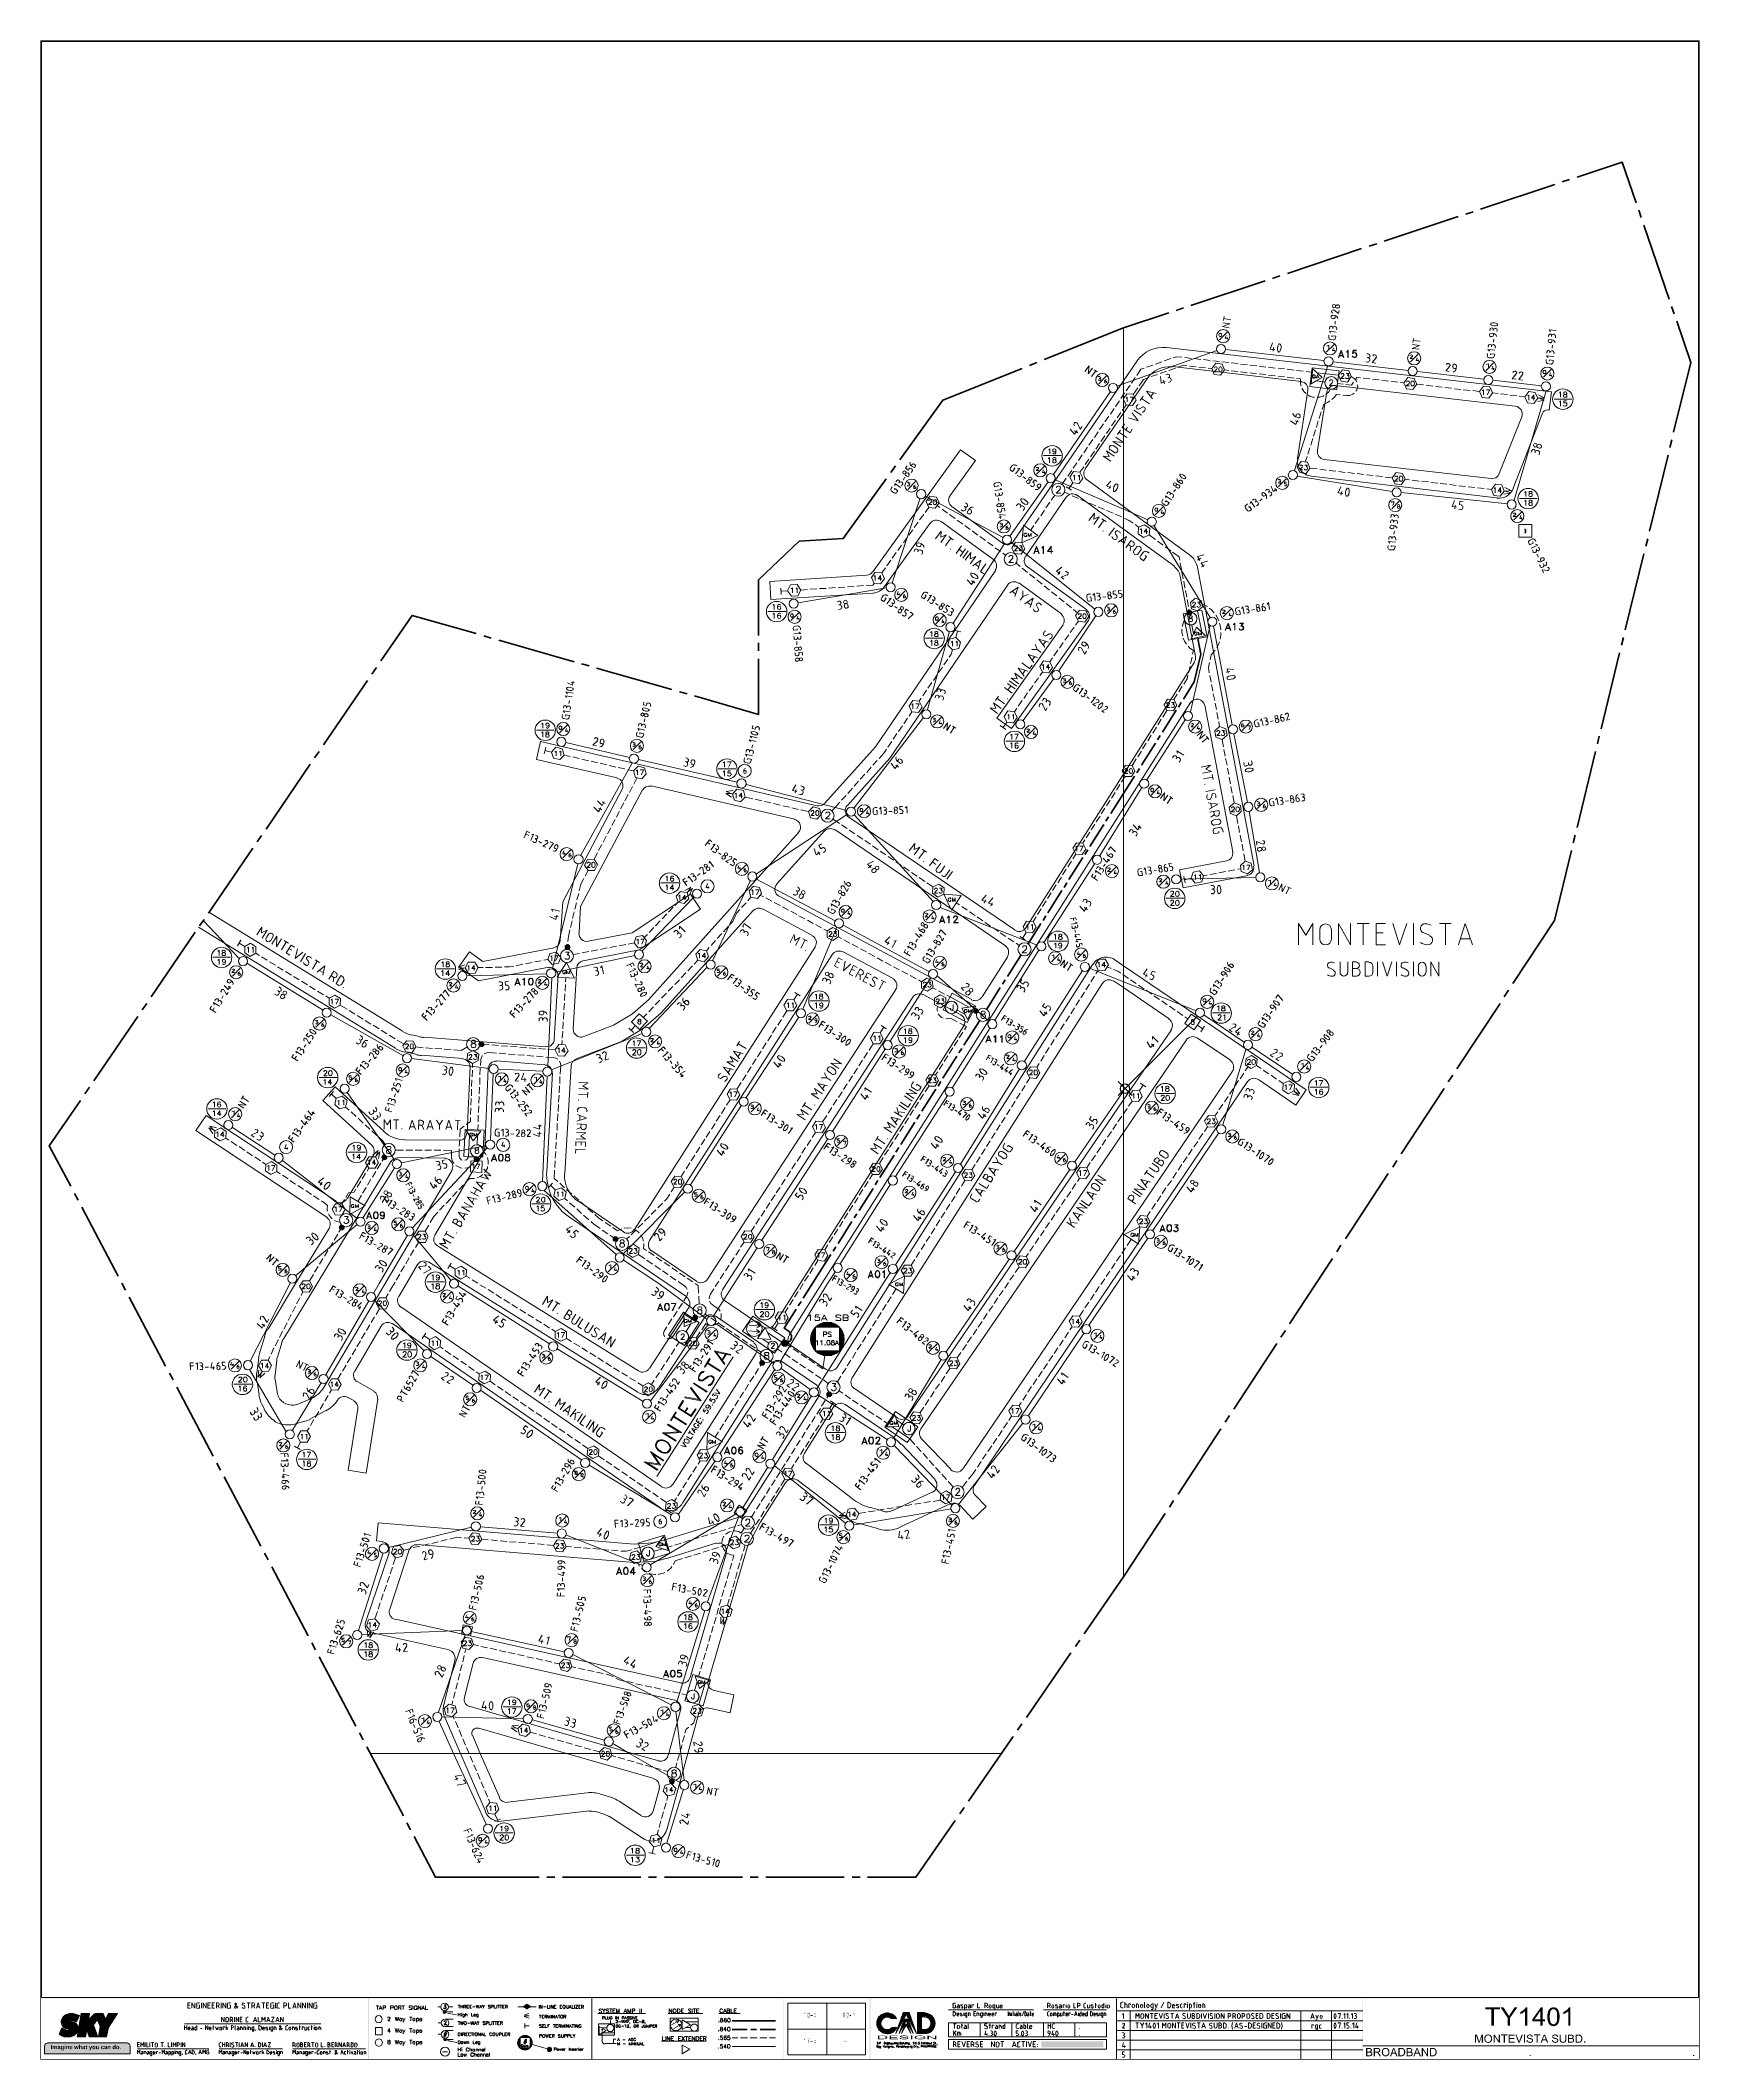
# Model space of a CAD drawing. Header units: millimetres. Extents: x 0.6 to 28.7, y 3.6 to 37.8.
import ezdxf

# ---------------------------------------------------------------- set-up
doc = ezdxf.new("R2010")
doc.units = ezdxf.units.MM
for name, color, linetype in [('PDF_0', 7, 'Continuous'), ('PDF_Actives-PowerSupply', 1, 'Continuous'), ('PDF_BOUNDARY-NODE', 3, 'Continuous'), ('PDF_FRAME-TB', 7, 'Continuous'), ('PDF_Passives-Highleg', 7, 'Continuous'), ('PDF_Passives-Splt2way', 7, 'Continuous'), ('PDF_Passives-TapOffs', 7, 'Continuous'), ('PDF_RDFIN01', 4, 'Continuous'), ('PDF_RDTEXT01', 5, 'Continuous'), ('PDF_Symbols-EndOfLine', 7, 'Continuous'), ('PDF_Symbols-SelfTerminating', 7, 'Continuous'), ('PDF_Symbols-Terminator', 7, 'Continuous')]:
    doc.layers.add(name, color=color, linetype=linetype)
for name, color, linetype, true_color in [('PDF_Actives-Amplifier', 92, 'Continuous', 0x00b800), ('PDF_Actives-LineExtender', 94, 'Continuous', 0x009500), ('PDF_Actives-NodeReceiver', 104, 'Continuous', 0x009525), ('PDF_Cable-565', 23, 'Continuous', 0xdd8a6e), ('PDF_Cable-840', 151, 'Continuous', 0x7fbfff), ('PDF_STANC01', 8, 'Continuous', 0x808080), ('PDF_STHC01', 8, 'Continuous', 0x808080), ('PDF_STLINE01', 8, 'Continuous', 0x808080), ('PDF_STPNUM01', 8, 'Continuous', 0x808080), ('PDF_STSYM01', 8, 'Continuous', 0x808080), ('PDF_STTEXT01', 8, 'Continuous', 0x808080), ('PDF_Text', 254, 'Continuous', 0xdbdbdb)]:
    doc.layers.add(name, color=color, linetype=linetype, true_color=true_color)
doc.styles.add('PDF Century Gothic Bold', font='GOTHICB.TTF')

msp = doc.modelspace()

# ---------------------------------------------------------------- hatches: boundary and pattern name
at = {"layer": 'PDF_FRAME-TB', "true_color": 0x808080, "transparency": 33554559}
for points in [[(25.176, 4.194), (25.176, 4.469), (25.072, 4.469), (25.072, 4.506), (25.322, 4.506), (25.322, 4.469), (25.218, 4.469), (25.218, 4.194)], [(25.451, 4.192), (25.451, 4.326), (25.33, 4.505), (25.38, 4.505), (25.443, 4.409), (25.447, 4.405), (25.447, 4.401), (25.451, 4.397), (25.451, 4.397), (25.455, 4.392), (25.455, 4.388), (25.459, 4.384), (25.463, 4.38), (25.463, 4.376), (25.468, 4.372), (25.468, 4.367), (25.472, 4.363), (25.472, 4.359), (25.476, 4.359), (25.476, 4.355), (25.476, 4.359), (25.48, 4.363), (25.48, 4.367), (25.484, 4.372), (25.484, 4.376), (25.488, 4.376), (25.488, 4.38), (25.493, 4.384), (25.493, 4.388), (25.497, 4.392), (25.497, 4.397), (25.501, 4.401), (25.505, 4.405), (25.505, 4.409), (25.509, 4.413), (25.568, 4.505), (25.618, 4.505), (25.493, 4.326), (25.493, 4.192)], [(25.784, 4.192), (25.747, 4.192), (25.747, 4.434), (25.743, 4.434), (25.739, 4.43), (25.739, 4.43), (25.734, 4.426), (25.73, 4.422), (25.726, 4.422), (25.722, 4.417), (25.718, 4.417), (25.714, 4.413), (25.709, 4.409), (25.709, 4.409), (25.705, 4.405), (25.701, 4.405), (25.697, 4.401), (25.693, 4.401), (25.689, 4.397), (25.684, 4.397), (25.68, 4.397), (25.676, 4.392), (25.672, 4.392), (25.672, 4.388), (25.668, 4.388), (25.668, 4.426), (25.672, 4.43), (25.676, 4.43), (25.68, 4.434), (25.684, 4.434), (25.689, 4.438), (25.693, 4.438), (25.697, 4.442), (25.701, 4.442), (25.705, 4.447), (25.705, 4.451), (25.709, 4.451), (25.714, 4.455), (25.718, 4.455), (25.722, 4.459), (25.722, 4.463), (25.726, 4.463), (25.73, 4.467), (25.734, 4.472), (25.734, 4.476), (25.739, 4.476), (25.743, 4.48), (25.747, 4.484), (25.747, 4.488), (25.751, 4.492), (25.751, 4.492), (25.755, 4.497), (25.755, 4.501), (25.759, 4.505), (25.759, 4.505), (25.784, 4.505)], [(26.514, 4.192), (26.477, 4.192), (26.477, 4.434), (26.473, 4.434), (26.468, 4.43), (26.468, 4.43), (26.464, 4.426), (26.46, 4.422), (26.456, 4.422), (26.452, 4.417), (26.448, 4.417), (26.443, 4.413), (26.439, 4.409), (26.439, 4.409), (26.435, 4.405), (26.431, 4.405), (26.427, 4.401), (26.423, 4.401), (26.418, 4.397), (26.414, 4.397), (26.41, 4.397), (26.406, 4.392), (26.402, 4.392), (26.402, 4.388), (26.397, 4.388), (26.397, 4.426), (26.402, 4.43), (26.406, 4.43), (26.41, 4.434), (26.414, 4.434), (26.418, 4.438), (26.423, 4.438), (26.427, 4.442), (26.431, 4.442), (26.435, 4.447), (26.435, 4.451), (26.439, 4.451), (26.443, 4.455), (26.448, 4.455), (26.452, 4.459), (26.452, 4.463), (26.456, 4.463), (26.46, 4.467), (26.46, 4.472), (26.464, 4.476), (26.468, 4.476), (26.473, 4.48), (26.473, 4.484), (26.477, 4.488), (26.481, 4.492), (26.481, 4.492), (26.485, 4.497), (26.485, 4.501), (26.489, 4.505), (26.489, 4.505), (26.514, 4.505)], [(14.98, 3.963), (14.98, 4.025), (15.118, 4.025), (15.118, 4.021), (15.005, 4.021), (15.005, 4), (15.109, 4), (15.109, 3.992), (15.005, 3.992), (15.005, 3.971), (15.122, 3.971), (15.122, 3.963)], [(15.151, 3.984), (15.172, 3.984), (15.172, 3.984), (15.176, 3.984), (15.176, 3.984), (15.176, 3.98), (15.176, 3.98), (15.176, 3.98), (15.18, 3.98), (15.18, 3.98), (15.18, 3.975), (15.18, 3.975), (15.184, 3.975), (15.184, 3.975), (15.184, 3.975), (15.189, 3.975), (15.189, 3.975), (15.193, 3.975), (15.193, 3.971), (15.197, 3.971), (15.201, 3.971), (15.201, 3.971), (15.201, 3.971), (15.205, 3.971), (15.209, 3.971), (15.209, 3.971), (15.214, 3.971), (15.214, 3.971), (15.218, 3.971), (15.222, 3.971), (15.222, 3.971), (15.226, 3.971), (15.23, 3.971), (15.23, 3.971), (15.234, 3.971), (15.234, 3.971), (15.239, 3.971), (15.243, 3.971), (15.243, 3.971), (15.247, 3.971), (15.251, 3.971), (15.251, 3.971), (15.255, 3.971), (15.255, 3.971), (15.259, 3.971), (15.259, 3.971), (15.264, 3.971), (15.268, 3.971), (15.268, 3.975), (15.268, 3.975), (15.272, 3.975), (15.272, 3.975), (15.276, 3.975), (15.276, 3.975), (15.276, 3.98), (15.276, 3.98), (15.276, 3.98), (15.276, 3.98), (15.276, 3.98), (15.276, 3.984), (15.276, 3.984), (15.276, 3.984), (15.276, 3.984), (15.276, 3.984), (15.272, 3.984), (15.272, 3.988), (15.272, 3.988), (15.268, 3.988), (15.268, 3.988), (15.264, 3.988), (15.264, 3.988), (15.259, 3.988), (15.259, 3.988), (15.255, 3.988), (15.255, 3.988), (15.251, 3.992), (15.251, 3.992), (15.247, 3.992), (15.247, 3.992), (15.243, 3.992), (15.243, 3.992), (15.239, 3.992), (15.234, 3.992), (15.234, 3.992), (15.23, 3.992), (15.226, 3.992), (15.222, 3.992), (15.222, 3.992), (15.218, 3.992), (15.214, 3.992), (15.209, 3.992), (15.209, 3.992), (15.205, 3.996), (15.201, 3.996), (15.201, 3.996), (15.197, 3.996), (15.193, 3.996), (15.193, 3.996), (15.189, 3.996), (15.189, 3.996), (15.184, 3.996), (15.184, 3.996), (15.184, 3.996), (15.18, 3.996), (15.18, 3.996), (15.176, 3.996), (15.176, 4), (15.172, 4), (15.172, 4), (15.168, 4), (15.168, 4), (15.164, 4), (15.164, 4), (15.164, 4.005), (15.164, 4.005), (15.159, 4.005), (15.159, 4.005), (15.159, 4.005), (15.159, 4.005), (15.155, 4.009), (15.155, 4.009), (15.155, 4.009), (15.155, 4.009), (15.155, 4.009), (15.155, 4.013), (15.155, 4.013), (15.155, 4.013), (15.159, 4.013), (15.159, 4.013), (15.159, 4.017), (15.159, 4.017), (15.159, 4.017), (15.164, 4.017), (15.164, 4.017), (15.164, 4.021), (15.168, 4.021), (15.168, 4.021), (15.168, 4.021), (15.172, 4.021), (15.172, 4.021), (15.176, 4.021), (15.176, 4.025), (15.18, 4.025), (15.18, 4.025), (15.184, 4.025), (15.189, 4.025), (15.189, 4.025), (15.193, 4.025), (15.193, 4.025), (15.197, 4.025), (15.197, 4.025), (15.201, 4.025), (15.205, 4.025), (15.205, 4.025), (15.209, 4.03), (15.214, 4.03), (15.214, 4.03), (15.218, 4.03), (15.222, 4.03), (15.222, 4.03), (15.226, 4.03), (15.226, 4.03), (15.23, 4.03), (15.234, 4.03), (15.234, 4.03), (15.239, 4.03), (15.243, 4.03), (15.243, 4.025), (15.247, 4.025), (15.251, 4.025), (15.251, 4.025), (15.255, 4.025), (15.255, 4.025), (15.259, 4.025), (15.259, 4.025), (15.264, 4.025), (15.264, 4.025), (15.268, 4.025), (15.268, 4.025), (15.272, 4.025), (15.276, 4.025), (15.276, 4.021), (15.28, 4.021), (15.28, 4.021), (15.28, 4.021), (15.284, 4.021), (15.284, 4.021), (15.289, 4.021), (15.289, 4.017), (15.289, 4.017), (15.289, 4.017), (15.293, 4.017), (15.293, 4.017), (15.293, 4.017), (15.293, 4.013), (15.293, 4.013), (15.297, 4.013), (15.297, 4.013), (15.297, 4.013), (15.297, 4.009), (15.297, 4.009), (15.297, 4.009), (15.272, 4.009), (15.272, 4.009), (15.272, 4.009), (15.272, 4.013), (15.272, 4.013), (15.268, 4.013), (15.268, 4.013), (15.268, 4.013), (15.264, 4.017), (15.264, 4.017), (15.264, 4.017), (15.259, 4.017), (15.259, 4.017), (15.255, 4.017), (15.255, 4.017), (15.255, 4.017), (15.251, 4.017), (15.247, 4.021), (15.247, 4.021), (15.243, 4.021), (15.243, 4.021), (15.239, 4.021), (15.234, 4.021), (15.234, 4.021), (15.23, 4.021), (15.226, 4.021), (15.226, 4.021), (15.222, 4.021), (15.218, 4.021), (15.214, 4.021), (15.214, 4.021), (15.209, 4.021), (15.205, 4.021), (15.205, 4.021), (15.201, 4.021), (15.201, 4.021), (15.197, 4.017), (15.197, 4.017), (15.193, 4.017), (15.193, 4.017), (15.193, 4.017), (15.189, 4.017), (15.189, 4.017), (15.184, 4.017), (15.184, 4.017), (15.184, 4.013), (15.18, 4.013), (15.18, 4.013), (15.18, 4.013), (15.18, 4.013), (15.18, 4.013), (15.18, 4.009), (15.18, 4.009), (15.18, 4.009), (15.184, 4.009), (15.184, 4.009), (15.184, 4.005), (15.189, 4.005), (15.189, 4.005), (15.189, 4.005), (15.193, 4.005), (15.193, 4.005), (15.193, 4.005), (15.197, 4.005), (15.197, 4.005), (15.201, 4.005), (15.201, 4.005), (15.205, 4.005), (15.209, 4.005), (15.209, 4), (15.214, 4), (15.218, 4), (15.222, 4), (15.226, 4), (15.226, 4), (15.23, 4), (15.234, 4), (15.239, 4), (15.243, 4), (15.243, 4), (15.247, 4), (15.251, 4), (15.251, 4), (15.255, 4), (15.259, 4), (15.259, 3.996), (15.264, 3.996), (15.264, 3.996), (15.268, 3.996), (15.268, 3.996), (15.268, 3.996), (15.268, 3.996), (15.272, 3.996), (15.276, 3.996), (15.276, 3.996), (15.28, 3.996), (15.28, 3.996), (15.284, 3.992), (15.284, 3.992), (15.289, 3.992), (15.289, 3.992), (15.293, 3.992), (15.293, 3.992), (15.293, 3.992), (15.297, 3.988), (15.297, 3.988), (15.297, 3.988), (15.301, 3.988), (15.301, 3.988), (15.301, 3.988), (15.301, 3.984), (15.301, 3.984), (15.301, 3.984), (15.301, 3.984), (15.301, 3.98), (15.301, 3.98), (15.301, 3.98), (15.301, 3.98), (15.301, 3.98), (15.301, 3.975), (15.301, 3.975), (15.301, 3.975), (15.297, 3.975), (15.297, 3.975), (15.297, 3.971), (15.293, 3.971), (15.293, 3.971), (15.293, 3.971), (15.293, 3.971), (15.289, 3.971), (15.289, 3.971), (15.284, 3.967), (15.284, 3.967), (15.28, 3.967), (15.28, 3.967), (15.276, 3.967), (15.276, 3.967), (15.272, 3.967), (15.268, 3.967), (15.268, 3.967), (15.268, 3.963), (15.264, 3.963), (15.259, 3.963), (15.259, 3.963), (15.255, 3.963), (15.255, 3.963), (15.251, 3.963), (15.247, 3.963), (15.247, 3.963), (15.243, 3.963), (15.239, 3.963), (15.239, 3.963), (15.234, 3.963), (15.23, 3.963), (15.23, 3.963), (15.226, 3.963), (15.226, 3.963), (15.222, 3.963), (15.218, 3.963), (15.218, 3.963), (15.214, 3.963), (15.209, 3.963), (15.209, 3.963), (15.205, 3.963), (15.201, 3.963), (15.201, 3.963), (15.197, 3.963), (15.197, 3.963), (15.193, 3.963), (15.193, 3.963), (15.189, 3.963), (15.189, 3.967), (15.184, 3.967), (15.184, 3.967), (15.18, 3.967), (15.176, 3.967), (15.176, 3.967), (15.172, 3.967), (15.172, 3.967), (15.168, 3.967), (15.168, 3.971), (15.168, 3.971), (15.164, 3.971), (15.164, 3.971), (15.159, 3.971), (15.159, 3.971), (15.159, 3.975), (15.155, 3.975), (15.155, 3.975), (15.155, 3.975), (15.155, 3.975), (15.151, 3.975), (15.151, 3.98), (15.151, 3.98), (15.151, 3.98), (15.151, 3.98), (15.151, 3.98), (15.151, 3.984), (15.151, 3.984), (15.151, 3.984)], [(15.501, 3.988), (15.501, 3.996), (15.585, 3.996), (15.585, 3.971), (15.581, 3.971), (15.581, 3.971), (15.576, 3.971), (15.576, 3.971), (15.572, 3.971), (15.572, 3.971), (15.568, 3.967), (15.568, 3.967), (15.564, 3.967), (15.56, 3.967), (15.56, 3.967), (15.555, 3.967), (15.555, 3.967), (15.551, 3.967), (15.551, 3.967), (15.547, 3.967), (15.547, 3.967), (15.543, 3.963), (15.539, 3.963), (15.539, 3.963), (15.535, 3.963), (15.535, 3.963), (15.53, 3.963), (15.526, 3.963), (15.526, 3.963), (15.522, 3.963), (15.518, 3.963), (15.518, 3.963), (15.514, 3.963), (15.51, 3.963), (15.51, 3.963), (15.505, 3.963), (15.505, 3.963), (15.501, 3.963), (15.497, 3.963), (15.497, 3.963), (15.493, 3.963), (15.489, 3.963), (15.489, 3.963), (15.485, 3.963), (15.485, 3.963), (15.48, 3.963), (15.476, 3.963), (15.476, 3.963), (15.472, 3.963), (15.468, 3.963), (15.468, 3.963), (15.464, 3.963), (15.464, 3.967), (15.46, 3.967), (15.46, 3.967), (15.455, 3.967), (15.451, 3.967), (15.451, 3.967), (15.447, 3.967), (15.447, 3.967), (15.443, 3.967), (15.443, 3.967), (15.439, 3.971), (15.439, 3.971), (15.435, 3.971), (15.435, 3.971), (15.43, 3.971), (15.43, 3.971), (15.426, 3.971), (15.426, 3.975), (15.426, 3.975), (15.422, 3.975), (15.422, 3.975), (15.422, 3.975), (15.418, 3.975), (15.418, 3.98), (15.418, 3.98), (15.414, 3.98), (15.414, 3.98), (15.414, 3.98), (15.414, 3.984), (15.414, 3.984), (15.41, 3.984), (15.41, 3.984), (15.41, 3.984), (15.41, 3.988), (15.41, 3.988), (15.41, 3.988), (15.405, 3.988), (15.405, 3.988), (15.405, 3.992), (15.405, 3.992), (15.405, 3.992), (15.405, 3.992), (15.405, 3.996), (15.405, 3.996), (15.405, 3.996), (15.405, 3.996), (15.405, 3.996), (15.405, 4), (15.405, 4), (15.405, 4), (15.405, 4), (15.41, 4), (15.41, 4.005), (15.41, 4.005), (15.41, 4.005), (15.41, 4.005), (15.41, 4.005), (15.414, 4.009), (15.414, 4.009), (15.414, 4.009), (15.414, 4.009), (15.414, 4.009), (15.418, 4.013), (15.418, 4.013), (15.418, 4.013), (15.418, 4.013), (15.422, 4.013), (15.422, 4.013), (15.422, 4.017), (15.426, 4.017), (15.426, 4.017), (15.426, 4.017), (15.43, 4.017), (15.43, 4.017), (15.435, 4.021), (15.435, 4.021), (15.439, 4.021), (15.439, 4.021), (15.443, 4.021), (15.443, 4.021), (15.447, 4.021), (15.447, 4.021), (15.451, 4.025), (15.451, 4.025), (15.455, 4.025), (15.455, 4.025), (15.46, 4.025), (15.46, 4.025), (15.464, 4.025), (15.464, 4.025), (15.468, 4.025), (15.472, 4.025), (15.472, 4.025), (15.476, 4.025), (15.48, 4.025), (15.48, 4.025), (15.485, 4.025), (15.485, 4.03), (15.489, 4.03), (15.493, 4.03), (15.493, 4.03), (15.497, 4.03), (15.501, 4.03), (15.501, 4.03), (15.505, 4.03), (15.51, 4.03), (15.51, 4.03), (15.514, 4.03), (15.518, 4.03), (15.518, 4.03), (15.522, 4.025), (15.526, 4.025), (15.526, 4.025), (15.53, 4.025), (15.53, 4.025), (15.535, 4.025), (15.539, 4.025), (15.539, 4.025), (15.539, 4.025), (15.543, 4.025), (15.547, 4.025), (15.547, 4.025), (15.551, 4.025), (15.551, 4.025), (15.555, 4.021), (15.555, 4.021), (15.56, 4.021), (15.56, 4.021), (15.564, 4.021), (15.564, 4.021), (15.568, 4.021), (15.568, 4.021), (15.568, 4.017), (15.568, 4.017), (15.572, 4.017), (15.572, 4.017), (15.572, 4.017), (15.576, 4.017), (15.576, 4.013), (15.576, 4.013), (15.576, 4.013), (15.581, 4.013), (15.581, 4.013), (15.581, 4.009), (15.581, 4.009), (15.581, 4.009), (15.56, 4.009), (15.56, 4.009), (15.555, 4.009), (15.555, 4.009), (15.555, 4.009), (15.551, 4.013), (15.551, 4.013), (15.551, 4.013), (15.551, 4.013), (15.547, 4.013), (15.547, 4.013), (15.547, 4.017), (15.543, 4.017), (15.543, 4.017), (15.539, 4.017), (15.539, 4.017), (15.535, 4.017), (15.535, 4.017), (15.53, 4.017), (15.53, 4.017), (15.526, 4.021), (15.526, 4.021), (15.522, 4.021), (15.518, 4.021), (15.518, 4.021), (15.514, 4.021), (15.51, 4.021), (15.51, 4.021), (15.505, 4.021), (15.501, 4.021), (15.501, 4.021), (15.501, 4.021), (15.497, 4.021), (15.493, 4.021), (15.493, 4.021), (15.489, 4.021), (15.485, 4.021), (15.485, 4.021), (15.48, 4.021), (15.476, 4.021), (15.476, 4.021), (15.472, 4.021), (15.472, 4.017), (15.468, 4.017), (15.468, 4.017), (15.464, 4.017), (15.464, 4.017), (15.46, 4.017), (15.46, 4.017), (15.455, 4.017), (15.455, 4.017), (15.451, 4.013), (15.451, 4.013), (15.451, 4.013), (15.447, 4.013), (15.447, 4.013), (15.447, 4.013), (15.443, 4.013), (15.443, 4.009), (15.443, 4.009), (15.439, 4.009), (15.439, 4.009), (15.439, 4.009), (15.439, 4.005), (15.439, 4.005), (15.435, 4.005), (15.435, 4.005), (15.435, 4.005), (15.435, 4), (15.435, 4), (15.435, 4), (15.435, 4), (15.435, 4), (15.435, 3.996), (15.43, 3.996), (15.43, 3.996), (15.43, 3.996), (15.43, 3.996), (15.43, 3.992), (15.435, 3.992), (15.435, 3.992), (15.435, 3.992), (15.435, 3.988), (15.435, 3.988), (15.435, 3.988), (15.435, 3.988), (15.435, 3.988), (15.435, 3.984), (15.439, 3.984), (15.439, 3.984), (15.439, 3.984), (15.439, 3.984), (15.439, 3.984), (15.443, 3.98), (15.443, 3.98), (15.443, 3.98), (15.447, 3.98), (15.447, 3.98), (15.447, 3.98), (15.451, 3.975), (15.451, 3.975), (15.455, 3.975), (15.455, 3.975), (15.46, 3.975), (15.46, 3.975), (15.464, 3.975), (15.464, 3.971), (15.468, 3.971), (15.468, 3.971), (15.472, 3.971), (15.476, 3.971), (15.476, 3.971), (15.48, 3.971), (15.48, 3.971), (15.485, 3.971), (15.489, 3.971), (15.489, 3.971), (15.493, 3.971), (15.497, 3.971), (15.497, 3.971), (15.501, 3.971), (15.501, 3.971), (15.505, 3.971), (15.51, 3.971), (15.51, 3.971), (15.514, 3.971), (15.518, 3.971), (15.518, 3.971), (15.522, 3.971), (15.526, 3.971), (15.526, 3.971), (15.53, 3.971), (15.53, 3.971), (15.535, 3.971), (15.535, 3.971), (15.539, 3.971), (15.543, 3.971), (15.543, 3.975), (15.547, 3.975), (15.547, 3.975), (15.551, 3.975), (15.555, 3.975), (15.555, 3.975), (15.555, 3.975), (15.56, 3.975), (15.56, 3.975), (15.56, 3.988)], [(15.622, 3.963), (15.622, 4.025), (15.647, 4.025), (15.751, 3.975), (15.751, 4.025), (15.772, 4.025), (15.772, 3.963), (15.747, 3.963), (15.647, 4.013), (15.647, 3.963)], [(23.996, 3.675), (23.996, 3.813), (24.016, 3.813), (24.087, 3.704), (24.087, 3.813), (24.104, 3.813), (24.104, 3.675), (24.087, 3.675), (24.016, 3.784), (24.016, 3.675)], [(24.9, 3.905), (24.9, 4.042), (24.93, 4.042), (24.963, 3.946), (24.963, 3.942), (24.963, 3.942), (24.963, 3.938), (24.963, 3.934), (24.963, 3.934), (24.967, 3.934), (24.967, 3.93), (24.967, 3.93), (24.967, 3.925), (24.967, 3.925), (24.967, 3.925), (24.967, 3.925), (24.967, 3.925), (24.967, 3.925), (24.967, 3.93), (24.971, 3.93), (24.971, 3.934), (24.971, 3.934), (24.971, 3.934), (24.971, 3.938), (24.971, 3.938), (24.971, 3.942), (24.976, 3.942), (24.976, 3.946), (24.976, 3.946), (25.009, 4.042), (25.034, 4.042), (25.034, 3.905), (25.013, 3.905), (25.013, 4.021), (24.976, 3.905), (24.959, 3.905), (24.917, 4.021), (24.917, 3.905)], [(25.213, 3.905), (25.213, 4.042), (25.23, 4.042), (25.301, 3.934), (25.301, 4.042), (25.322, 4.042), (25.322, 3.905), (25.301, 3.905), (25.23, 4.013), (25.23, 3.905)], [(25.384, 3.906), (25.384, 4.027), (25.338, 4.027), (25.338, 4.044), (25.451, 4.044), (25.451, 4.027), (25.405, 4.027), (25.405, 3.906)], [(25.468, 3.905), (25.468, 4.042), (25.568, 4.042), (25.568, 4.025), (25.488, 4.025), (25.488, 3.984), (25.563, 3.984), (25.563, 3.967), (25.488, 3.967), (25.488, 3.921), (25.572, 3.921), (25.572, 3.905)], [(25.634, 3.905), (25.584, 4.042), (25.601, 4.042), (25.639, 3.942), (25.639, 3.942), (25.639, 3.938), (25.639, 3.938), (25.643, 3.934), (25.643, 3.934), (25.643, 3.93), (25.643, 3.93), (25.643, 3.925), (25.643, 3.925), (25.643, 3.925), (25.647, 3.921), (25.647, 3.921), (25.647, 3.921), (25.647, 3.921), (25.647, 3.921), (25.647, 3.925), (25.647, 3.925), (25.647, 3.93), (25.647, 3.93), (25.651, 3.934), (25.651, 3.934), (25.651, 3.938), (25.651, 3.938), (25.651, 3.938), (25.651, 3.942), (25.651, 3.942), (25.689, 4.042), (25.709, 4.042), (25.655, 3.905)], [(25.772, 3.95), (25.789, 3.95), (25.789, 3.946), (25.789, 3.946), (25.789, 3.942), (25.793, 3.942), (25.793, 3.942), (25.793, 3.938), (25.793, 3.938), (25.793, 3.934), (25.797, 3.934), (25.797, 3.934), (25.797, 3.934), (25.797, 3.93), (25.797, 3.93), (25.801, 3.93), (25.801, 3.925), (25.801, 3.925), (25.805, 3.925), (25.805, 3.925), (25.81, 3.921), (25.81, 3.921), (25.81, 3.921), (25.814, 3.921), (25.814, 3.921), (25.818, 3.921), (25.818, 3.921), (25.818, 3.921), (25.822, 3.917), (25.822, 3.917), (25.826, 3.917), (25.826, 3.917), (25.83, 3.917), (25.83, 3.917), (25.83, 3.917), (25.835, 3.917), (25.835, 3.917), (25.839, 3.917), (25.839, 3.921), (25.843, 3.921), (25.843, 3.921), (25.847, 3.921), (25.847, 3.921), (25.847, 3.921), (25.851, 3.921), (25.851, 3.925), (25.855, 3.925), (25.855, 3.925), (25.855, 3.925), (25.86, 3.93), (25.86, 3.93), (25.86, 3.93), (25.864, 3.934), (25.864, 3.934), (25.864, 3.934), (25.864, 3.938), (25.864, 3.938), (25.864, 3.942), (25.864, 3.942), (25.864, 3.942), (25.864, 3.946), (25.864, 3.946), (25.864, 3.95), (25.864, 3.95), (25.86, 3.955), (25.86, 3.955), (25.86, 3.955), (25.86, 3.955), (25.855, 3.959), (25.855, 3.959), (25.855, 3.959), (25.851, 3.959), (25.851, 3.959), (25.847, 3.963), (25.847, 3.963), (25.847, 3.963), (25.847, 3.963), (25.843, 3.963), (25.843, 3.963), (25.839, 3.963), (25.839, 3.963), (25.839, 3.963), (25.835, 3.967), (25.83, 3.967), (25.83, 3.967), (25.826, 3.967), (25.826, 3.967), (25.822, 3.967), (25.822, 3.967), (25.818, 3.971), (25.818, 3.971), (25.814, 3.971), (25.814, 3.971), (25.81, 3.971), (25.81, 3.971), (25.805, 3.971), (25.805, 3.975), (25.801, 3.975), (25.801, 3.975), (25.801, 3.975), (25.797, 3.975), (25.797, 3.975), (25.797, 3.975), (25.797, 3.98), (25.793, 3.98), (25.793, 3.98), (25.789, 3.98), (25.789, 3.984), (25.789, 3.984), (25.784, 3.984), (25.784, 3.988), (25.784, 3.988), (25.784, 3.988), (25.784, 3.988), (25.78, 3.992), (25.78, 3.992), (25.78, 3.996), (25.78, 3.996), (25.78, 3.996), (25.78, 4), (25.776, 4), (25.776, 4.005), (25.776, 4.005), (25.776, 4.005), (25.776, 4.009), (25.776, 4.009), (25.776, 4.013), (25.78, 4.013), (25.78, 4.017), (25.78, 4.017), (25.78, 4.021), (25.78, 4.021), (25.78, 4.021), (25.784, 4.025), (25.784, 4.025), (25.784, 4.03), (25.784, 4.03), (25.789, 4.03), (25.789, 4.034), (25.789, 4.034), (25.793, 4.034), (25.793, 4.034), (25.793, 4.038), (25.797, 4.038), (25.797, 4.038), (25.801, 4.038), (25.801, 4.038), (25.801, 4.042), (25.805, 4.042), (25.805, 4.042), (25.81, 4.042), (25.81, 4.042), (25.81, 4.042), (25.814, 4.042), (25.814, 4.042), (25.818, 4.042), (25.818, 4.046), (25.822, 4.046), (25.822, 4.046), (25.826, 4.046), (25.826, 4.046), (25.83, 4.046), (25.83, 4.046), (25.83, 4.046), (25.835, 4.046), (25.835, 4.042), (25.839, 4.042), (25.839, 4.042), (25.843, 4.042), (25.843, 4.042), (25.847, 4.042), (25.847, 4.042), (25.851, 4.042), (25.851, 4.042), (25.851, 4.038), (25.851, 4.038), (25.855, 4.038), (25.855, 4.038), (25.86, 4.038), (25.86, 4.038), (25.864, 4.034), (25.864, 4.034), (25.864, 4.034), (25.868, 4.03), (25.868, 4.03), (25.868, 4.03), (25.868, 4.025), (25.872, 4.025), (25.872, 4.025), (25.872, 4.025), (25.872, 4.021), (25.872, 4.021), (25.876, 4.017), (25.876, 4.017), (25.876, 4.013), (25.876, 4.013), (25.876, 4.013), (25.876, 4.009), (25.876, 4.009), (25.876, 4.005), (25.876, 4.005), (25.876, 4.005), (25.86, 4), (25.86, 4.005), (25.86, 4.005), (25.86, 4.009), (25.86, 4.009), (25.86, 4.013), (25.855, 4.013), (25.855, 4.017), (25.855, 4.017), (25.855, 4.017), (25.855, 4.021), (25.851, 4.021), (25.851, 4.021), (25.851, 4.021), (25.847, 4.025), (25.847, 4.025), (25.847, 4.025), (25.843, 4.025), (25.843, 4.025), (25.839, 4.025), (25.839, 4.025), (25.835, 4.03), (25.835, 4.03), (25.83, 4.03), (25.83, 4.03), (25.826, 4.03), (25.826, 4.03), (25.826, 4.03), (25.822, 4.03), (25.818, 4.03), (25.818, 4.03), (25.818, 4.03), (25.814, 4.025), (25.814, 4.025), (25.81, 4.025), (25.81, 4.025), (25.805, 4.025), (25.805, 4.025), (25.805, 4.025), (25.801, 4.021), (25.801, 4.021), (25.801, 4.021), (25.801, 4.021), (25.797, 4.017), (25.797, 4.017), (25.797, 4.017), (25.797, 4.013), (25.797, 4.013), (25.797, 4.009), (25.797, 4.009), (25.797, 4.009), (25.797, 4.005), (25.797, 4.005), (25.797, 4), (25.797, 4), (25.797, 4), (25.797, 3.996), (25.801, 3.996), (25.801, 3.996), (25.801, 3.996), (25.801, 3.996), (25.805, 3.992), (25.805, 3.992), (25.805, 3.992), (25.805, 3.992), (25.81, 3.992), (25.81, 3.992), (25.814, 3.988), (25.814, 3.988), (25.818, 3.988), (25.818, 3.988), (25.822, 3.988), (25.826, 3.988), (25.826, 3.988), (25.826, 3.988), (25.83, 3.984), (25.835, 3.984), (25.835, 3.984), (25.839, 3.984), (25.839, 3.984), (25.843, 3.984), (25.843, 3.984), (25.847, 3.98), (25.847, 3.98), (25.851, 3.98), (25.851, 3.98), (25.851, 3.98), (25.855, 3.98), (25.855, 3.98), (25.855, 3.98), (25.86, 3.975), (25.86, 3.975), (25.86, 3.975), (25.864, 3.975), (25.864, 3.975), (25.868, 3.971), (25.868, 3.971), (25.868, 3.971), (25.872, 3.971), (25.872, 3.967), (25.872, 3.967), (25.876, 3.967), (25.876, 3.963), (25.876, 3.963), (25.876, 3.963), (25.876, 3.959), (25.88, 3.959), (25.88, 3.955), (25.88, 3.955), (25.88, 3.955), (25.88, 3.95), (25.88, 3.95), (25.88, 3.946), (25.88, 3.946), (25.88, 3.942), (25.88, 3.942), (25.88, 3.938), (25.88, 3.938), (25.88, 3.938), (25.88, 3.934), (25.88, 3.934), (25.88, 3.93), (25.88, 3.93), (25.876, 3.925), (25.876, 3.925), (25.876, 3.925), (25.876, 3.921), (25.876, 3.921), (25.872, 3.921), (25.872, 3.917), (25.872, 3.917), (25.868, 3.917), (25.868, 3.913), (25.868, 3.913), (25.864, 3.913), (25.864, 3.913), (25.864, 3.909), (25.86, 3.909), (25.86, 3.909), (25.86, 3.909), (25.855, 3.909), (25.855, 3.905), (25.851, 3.905), (25.851, 3.905), (25.847, 3.905), (25.847, 3.905), (25.847, 3.905), (25.843, 3.905), (25.843, 3.905), (25.839, 3.905), (25.839, 3.9), (25.835, 3.9), (25.835, 3.9), (25.83, 3.9), (25.83, 3.9), (25.83, 3.9), (25.826, 3.9), (25.826, 3.9), (25.822, 3.905), (25.822, 3.905), (25.818, 3.905), (25.818, 3.905), (25.814, 3.905), (25.814, 3.905), (25.81, 3.905), (25.81, 3.905), (25.805, 3.905), (25.805, 3.905), (25.805, 3.905), (25.801, 3.905), (25.801, 3.909), (25.801, 3.909), (25.797, 3.909), (25.797, 3.909), (25.793, 3.909), (25.793, 3.913), (25.793, 3.913), (25.789, 3.913), (25.789, 3.913), (25.789, 3.917), (25.784, 3.917), (25.784, 3.917), (25.784, 3.921), (25.78, 3.921), (25.78, 3.921), (25.78, 3.925), (25.78, 3.925), (25.776, 3.925), (25.776, 3.93), (25.776, 3.93), (25.776, 3.934), (25.776, 3.934), (25.776, 3.938), (25.772, 3.938), (25.772, 3.938), (25.772, 3.942), (25.772, 3.942), (25.772, 3.946), (25.772, 3.946), (25.772, 3.95)], [(25.943, 3.906), (25.943, 4.027), (25.897, 4.027), (25.897, 4.044), (26.006, 4.044), (26.006, 4.027), (25.96, 4.027), (25.96, 3.906)], [(26.201, 3.95), (26.218, 3.95), (26.218, 3.946), (26.218, 3.946), (26.218, 3.942), (26.218, 3.942), (26.218, 3.942), (26.222, 3.938), (26.222, 3.938), (26.222, 3.934), (26.222, 3.934), (26.222, 3.934), (26.222, 3.934), (26.227, 3.93), (26.227, 3.93), (26.227, 3.93), (26.231, 3.925), (26.231, 3.925), (26.231, 3.925), (26.235, 3.925), (26.235, 3.921), (26.239, 3.921), (26.239, 3.921), (26.239, 3.921), (26.243, 3.921), (26.243, 3.921), (26.247, 3.921), (26.247, 3.921), (26.252, 3.917), (26.252, 3.917), (26.252, 3.917), (26.256, 3.917), (26.256, 3.917), (26.26, 3.917), (26.26, 3.917), (26.264, 3.917), (26.264, 3.917), (26.268, 3.917), (26.268, 3.921), (26.268, 3.921), (26.272, 3.921), (26.272, 3.921), (26.277, 3.921), (26.277, 3.921), (26.281, 3.921), (26.281, 3.925), (26.281, 3.925), (26.285, 3.925), (26.285, 3.925), (26.285, 3.93), (26.289, 3.93), (26.289, 3.93), (26.289, 3.934), (26.289, 3.934), (26.293, 3.934), (26.293, 3.938), (26.293, 3.938), (26.293, 3.942), (26.293, 3.942), (26.293, 3.942), (26.293, 3.946), (26.293, 3.946), (26.289, 3.95), (26.289, 3.95), (26.289, 3.955), (26.289, 3.955), (26.289, 3.955), (26.285, 3.955), (26.285, 3.959), (26.285, 3.959), (26.281, 3.959), (26.281, 3.959), (26.277, 3.959), (26.277, 3.963), (26.277, 3.963), (26.272, 3.963), (26.272, 3.963), (26.272, 3.963), (26.268, 3.963), (26.268, 3.963), (26.268, 3.963), (26.264, 3.963), (26.264, 3.967), (26.26, 3.967), (26.256, 3.967), (26.256, 3.967), (26.252, 3.967), (26.252, 3.967), (26.247, 3.967), (26.247, 3.971), (26.243, 3.971), (26.243, 3.971), (26.239, 3.971), (26.239, 3.971), (26.235, 3.971), (26.235, 3.971), (26.231, 3.975), (26.231, 3.975), (26.231, 3.975), (26.227, 3.975), (26.227, 3.975), (26.227, 3.975), (26.227, 3.975), (26.222, 3.98), (26.222, 3.98), (26.218, 3.98), (26.218, 3.98), (26.218, 3.984), (26.214, 3.984), (26.214, 3.984), (26.214, 3.988), (26.21, 3.988), (26.21, 3.988), (26.21, 3.988), (26.21, 3.992), (26.21, 3.992), (26.21, 3.996), (26.206, 3.996), (26.206, 3.996), (26.206, 4), (26.206, 4), (26.206, 4.005), (26.206, 4.005), (26.206, 4.005), (26.206, 4.009), (26.206, 4.009), (26.206, 4.013), (26.206, 4.013), (26.206, 4.017), (26.206, 4.017), (26.21, 4.021), (26.21, 4.021), (26.21, 4.021), (26.21, 4.025), (26.21, 4.025), (26.214, 4.03), (26.214, 4.03), (26.214, 4.03), (26.218, 4.034), (26.218, 4.034), (26.218, 4.034), (26.222, 4.034), (26.222, 4.038), (26.222, 4.038), (26.227, 4.038), (26.227, 4.038), (26.231, 4.038), (26.231, 4.042), (26.231, 4.042), (26.235, 4.042), (26.235, 4.042), (26.239, 4.042), (26.239, 4.042), (26.243, 4.042), (26.243, 4.042), (26.243, 4.042), (26.247, 4.046), (26.247, 4.046), (26.252, 4.046), (26.252, 4.046), (26.256, 4.046), (26.256, 4.046), (26.26, 4.046), (26.26, 4.046), (26.264, 4.046), (26.264, 4.042), (26.268, 4.042), (26.268, 4.042), (26.268, 4.042), (26.272, 4.042), (26.272, 4.042), (26.277, 4.042), (26.277, 4.042), (26.281, 4.042), (26.281, 4.038), (26.281, 4.038), (26.285, 4.038), (26.285, 4.038), (26.285, 4.038), (26.289, 4.038), (26.289, 4.034), (26.293, 4.034), (26.293, 4.034), (26.293, 4.03), (26.297, 4.03), (26.297, 4.03), (26.297, 4.025), (26.297, 4.025), (26.297, 4.025), (26.302, 4.025), (26.302, 4.021), (26.302, 4.021), (26.302, 4.017), (26.302, 4.017), (26.306, 4.013), (26.306, 4.013), (26.306, 4.013), (26.306, 4.009), (26.306, 4.009), (26.306, 4.005), (26.306, 4.005), (26.306, 4.005), (26.289, 4), (26.289, 4.005), (26.289, 4.005), (26.289, 4.009), (26.285, 4.009), (26.285, 4.013), (26.285, 4.013), (26.285, 4.017), (26.285, 4.017), (26.281, 4.017), (26.281, 4.021), (26.281, 4.021), (26.281, 4.021), (26.277, 4.021), (26.277, 4.025), (26.277, 4.025), (26.272, 4.025), (26.272, 4.025), (26.268, 4.025), (26.268, 4.025), (26.268, 4.025), (26.264, 4.03), (26.264, 4.03), (26.26, 4.03), (26.26, 4.03), (26.256, 4.03), (26.256, 4.03), (26.252, 4.03), (26.252, 4.03), (26.247, 4.03), (26.247, 4.03), (26.243, 4.03), (26.243, 4.025), (26.239, 4.025), (26.239, 4.025), (26.235, 4.025), (26.235, 4.025), (26.235, 4.025), (26.231, 4.025), (26.231, 4.021), (26.231, 4.021), (26.231, 4.021), (26.227, 4.021), (26.227, 4.017), (26.227, 4.017), (26.227, 4.017), (26.222, 4.013), (26.222, 4.013), (26.222, 4.009), (26.222, 4.009), (26.222, 4.009), (26.222, 4.005), (26.222, 4.005), (26.222, 4), (26.227, 4), (26.227, 4), (26.227, 3.996), (26.227, 3.996), (26.227, 3.996), (26.231, 3.996), (26.231, 3.996), (26.231, 3.992), (26.231, 3.992), (26.235, 3.992), (26.235, 3.992), (26.235, 3.992), (26.239, 3.992), (26.239, 3.988), (26.243, 3.988), (26.243, 3.988), (26.247, 3.988), (26.252, 3.988), (26.252, 3.988), (26.256, 3.988), (26.256, 3.988), (26.26, 3.984), (26.26, 3.984), (26.264, 3.984), (26.264, 3.984), (26.268, 3.984), (26.272, 3.984), (26.272, 3.984), (26.272, 3.98), (26.277, 3.98), (26.277, 3.98), (26.281, 3.98), (26.281, 3.98), (26.281, 3.98), (26.285, 3.98), (26.285, 3.98), (26.285, 3.975), (26.285, 3.975), (26.289, 3.975), (26.289, 3.975), (26.293, 3.975), (26.293, 3.971), (26.297, 3.971), (26.297, 3.971), (26.297, 3.971), (26.302, 3.967), (26.302, 3.967), (26.302, 3.967), (26.302, 3.963), (26.306, 3.963), (26.306, 3.963), (26.306, 3.959), (26.306, 3.959), (26.306, 3.955), (26.31, 3.955), (26.31, 3.955), (26.31, 3.95), (26.31, 3.95), (26.31, 3.946), (26.31, 3.946), (26.31, 3.942), (26.31, 3.942), (26.31, 3.938), (26.31, 3.938), (26.31, 3.938), (26.31, 3.934), (26.31, 3.934), (26.306, 3.93), (26.306, 3.93), (26.306, 3.925), (26.306, 3.925), (26.306, 3.925), (26.306, 3.921), (26.302, 3.921), (26.302, 3.921), (26.302, 3.917), (26.297, 3.917), (26.297, 3.917), (26.297, 3.913), (26.293, 3.913), (26.293, 3.913), (26.293, 3.913), (26.289, 3.909), (26.289, 3.909), (26.285, 3.909), (26.285, 3.909), (26.285, 3.909), (26.281, 3.905), (26.281, 3.905), (26.281, 3.905), (26.277, 3.905), (26.277, 3.905), (26.272, 3.905), (26.272, 3.905), (26.268, 3.905), (26.268, 3.905), (26.264, 3.9), (26.264, 3.9), (26.26, 3.9), (26.26, 3.9), (26.26, 3.9), (26.256, 3.9), (26.256, 3.9), (26.252, 3.9), (26.252, 3.905), (26.247, 3.905), (26.247, 3.905), (26.243, 3.905), (26.243, 3.905), (26.239, 3.905), (26.239, 3.905), (26.239, 3.905), (26.235, 3.905), (26.235, 3.905), (26.231, 3.905), (26.231, 3.905), (26.231, 3.909), (26.227, 3.909), (26.227, 3.909), (26.222, 3.909), (26.222, 3.909), (26.222, 3.913), (26.218, 3.913), (26.218, 3.913), (26.218, 3.913), (26.214, 3.917), (26.214, 3.917), (26.214, 3.917), (26.21, 3.921), (26.21, 3.921), (26.21, 3.921), (26.21, 3.925), (26.206, 3.925), (26.206, 3.925), (26.206, 3.93), (26.206, 3.93), (26.206, 3.934), (26.201, 3.934), (26.201, 3.938), (26.201, 3.938), (26.201, 3.938), (26.201, 3.942), (26.201, 3.942), (26.201, 3.946), (26.201, 3.946), (26.201, 3.95)], [(26.427, 4.042), (26.443, 4.042), (26.443, 3.963), (26.443, 3.959), (26.443, 3.959), (26.443, 3.955), (26.443, 3.955), (26.443, 3.95), (26.443, 3.95), (26.443, 3.946), (26.443, 3.946), (26.443, 3.942), (26.443, 3.942), (26.443, 3.938), (26.443, 3.938), (26.439, 3.938), (26.439, 3.934), (26.439, 3.934), (26.439, 3.934), (26.439, 3.93), (26.439, 3.93), (26.439, 3.93), (26.439, 3.925), (26.435, 3.925), (26.435, 3.921), (26.435, 3.921), (26.435, 3.921), (26.431, 3.917), (26.431, 3.917), (26.431, 3.917), (26.427, 3.913), (26.427, 3.913), (26.427, 3.913), (26.423, 3.913), (26.423, 3.909), (26.423, 3.909), (26.418, 3.909), (26.418, 3.909), (26.414, 3.909), (26.414, 3.905), (26.414, 3.905), (26.41, 3.905), (26.41, 3.905), (26.406, 3.905), (26.406, 3.905), (26.402, 3.905), (26.402, 3.905), (26.402, 3.905), (26.397, 3.905), (26.397, 3.9), (26.393, 3.9), (26.389, 3.9), (26.389, 3.9), (26.389, 3.9), (26.385, 3.9), (26.385, 3.9), (26.381, 3.905), (26.381, 3.905), (26.377, 3.905), (26.377, 3.905), (26.372, 3.905), (26.372, 3.905), (26.368, 3.905), (26.368, 3.905), (26.364, 3.905), (26.364, 3.905), (26.364, 3.909), (26.36, 3.909), (26.36, 3.909), (26.36, 3.909), (26.36, 3.909), (26.356, 3.909), (26.356, 3.913), (26.352, 3.913), (26.352, 3.913), (26.352, 3.913), (26.347, 3.917), (26.347, 3.917), (26.347, 3.917), (26.343, 3.921), (26.343, 3.921), (26.343, 3.921), (26.343, 3.925), (26.343, 3.925), (26.339, 3.93), (26.339, 3.93), (26.339, 3.93), (26.339, 3.93), (26.339, 3.934), (26.339, 3.934), (26.339, 3.934), (26.339, 3.938), (26.339, 3.938), (26.335, 3.942), (26.335, 3.942), (26.335, 3.946), (26.335, 3.946), (26.335, 3.95), (26.335, 3.95), (26.335, 3.955), (26.335, 3.955), (26.335, 3.959), (26.335, 3.959), (26.335, 3.963), (26.335, 3.963), (26.335, 4.042), (26.352, 4.042), (26.352, 3.963), (26.352, 3.959), (26.352, 3.959), (26.352, 3.955), (26.356, 3.955), (26.356, 3.95), (26.356, 3.95), (26.356, 3.946), (26.356, 3.946), (26.356, 3.942), (26.356, 3.942), (26.356, 3.942), (26.356, 3.938), (26.356, 3.938), (26.356, 3.938), (26.356, 3.934), (26.36, 3.934), (26.36, 3.93), (26.36, 3.93), (26.36, 3.93), (26.364, 3.925), (26.364, 3.925), (26.364, 3.925), (26.368, 3.925), (26.368, 3.921), (26.368, 3.921), (26.372, 3.921), (26.372, 3.921), (26.377, 3.921), (26.377, 3.921), (26.377, 3.921), (26.381, 3.921), (26.381, 3.917), (26.385, 3.917), (26.385, 3.917), (26.389, 3.917), (26.389, 3.917), (26.393, 3.917), (26.393, 3.917), (26.397, 3.921), (26.397, 3.921), (26.402, 3.921), (26.402, 3.921), (26.406, 3.921), (26.406, 3.921), (26.41, 3.921), (26.41, 3.921), (26.41, 3.925), (26.414, 3.925), (26.414, 3.925), (26.414, 3.925), (26.418, 3.925), (26.418, 3.93), (26.418, 3.93), (26.418, 3.93), (26.418, 3.93), (26.418, 3.934), (26.423, 3.934), (26.423, 3.934), (26.423, 3.938), (26.423, 3.938), (26.423, 3.938), (26.423, 3.942), (26.423, 3.942), (26.423, 3.946), (26.423, 3.946), (26.427, 3.95), (26.427, 3.95), (26.427, 3.955), (26.427, 3.955), (26.427, 3.959), (26.427, 3.963), (26.427, 3.963)]]:
    msp.add_hatch(color=8, dxfattribs=at).paths.add_polyline_path(points)
h = msp.add_hatch(color=8, dxfattribs=at)
h.paths.add_polyline_path([(26.006, 4.192), (26.006, 4.267), (25.868, 4.267), (25.868, 4.301), (26.014, 4.505), (26.043, 4.505), (26.043, 4.301), (26.085, 4.301), (26.085, 4.267), (26.043, 4.267), (26.043, 4.192)], flags=0)
h.paths.add_polyline_path([(26.006, 4.301), (26.006, 4.442), (25.91, 4.301)], flags=0)
h = msp.add_hatch(color=8, dxfattribs=at)
h.paths.add_polyline_path([(26.126, 4.347), (26.126, 4.351), (26.126, 4.355), (26.126, 4.359), (26.126, 4.367), (26.126, 4.372), (26.126, 4.376), (26.126, 4.38), (26.126, 4.384), (26.126, 4.388), (26.126, 4.392), (26.131, 4.397), (26.131, 4.401), (26.131, 4.405), (26.131, 4.409), (26.131, 4.413), (26.131, 4.417), (26.135, 4.422), (26.135, 4.426), (26.135, 4.43), (26.135, 4.434), (26.139, 4.434), (26.139, 4.438), (26.139, 4.442), (26.143, 4.447), (26.143, 4.451), (26.147, 4.455), (26.147, 4.459), (26.151, 4.463), (26.151, 4.467), (26.156, 4.472), (26.16, 4.476), (26.16, 4.476), (26.164, 4.48), (26.168, 4.484), (26.168, 4.484), (26.172, 4.488), (26.172, 4.488), (26.176, 4.492), (26.181, 4.492), (26.185, 4.497), (26.189, 4.497), (26.193, 4.501), (26.197, 4.501), (26.201, 4.501), (26.206, 4.501), (26.21, 4.505), (26.214, 4.505), (26.218, 4.505), (26.222, 4.505), (26.227, 4.505), (26.227, 4.505), (26.231, 4.505), (26.239, 4.505), (26.243, 4.505), (26.247, 4.505), (26.252, 4.505), (26.256, 4.501), (26.26, 4.501), (26.264, 4.501), (26.264, 4.497), (26.268, 4.497), (26.272, 4.497), (26.277, 4.492), (26.281, 4.492), (26.281, 4.488), (26.285, 4.484), (26.289, 4.484), (26.293, 4.48), (26.293, 4.476), (26.297, 4.472), (26.302, 4.472), (26.302, 4.467), (26.302, 4.467), (26.306, 4.463), (26.306, 4.459), (26.31, 4.455), (26.31, 4.451), (26.314, 4.447), (26.314, 4.442), (26.318, 4.438), (26.318, 4.434), (26.318, 4.43), (26.322, 4.426), (26.322, 4.422), (26.322, 4.422), (26.322, 4.417), (26.322, 4.413), (26.327, 4.409), (26.327, 4.405), (26.327, 4.401), (26.327, 4.397), (26.327, 4.392), (26.327, 4.388), (26.327, 4.384), (26.327, 4.38), (26.331, 4.376), (26.331, 4.372), (26.331, 4.367), (26.331, 4.363), (26.331, 4.355), (26.331, 4.351), (26.331, 4.347), (26.331, 4.347), (26.331, 4.338), (26.331, 4.334), (26.331, 4.33), (26.331, 4.326), (26.331, 4.322), (26.331, 4.317), (26.327, 4.309), (26.327, 4.305), (26.327, 4.301), (26.327, 4.296), (26.327, 4.292), (26.327, 4.288), (26.327, 4.284), (26.327, 4.28), (26.322, 4.276), (26.322, 4.271), (26.322, 4.267), (26.322, 4.267), (26.318, 4.263), (26.318, 4.259), (26.318, 4.255), (26.318, 4.251), (26.314, 4.246), (26.314, 4.242), (26.31, 4.238), (26.31, 4.234), (26.306, 4.23), (26.306, 4.23), (26.302, 4.226), (26.302, 4.221), (26.297, 4.217), (26.293, 4.213), (26.293, 4.213), (26.289, 4.209), (26.285, 4.205), (26.285, 4.205), (26.281, 4.201), (26.277, 4.201), (26.277, 4.196), (26.272, 4.196), (26.268, 4.192), (26.264, 4.192), (26.26, 4.192), (26.256, 4.188), (26.252, 4.188), (26.247, 4.188), (26.243, 4.188), (26.239, 4.188), (26.235, 4.184), (26.231, 4.184), (26.227, 4.184), (26.222, 4.184), (26.218, 4.188), (26.214, 4.188), (26.21, 4.188), (26.206, 4.188), (26.201, 4.188), (26.197, 4.188), (26.193, 4.192), (26.189, 4.192), (26.185, 4.196), (26.181, 4.196), (26.181, 4.196), (26.176, 4.201), (26.172, 4.205), (26.168, 4.205), (26.164, 4.209), (26.164, 4.213), (26.16, 4.213), (26.156, 4.217), (26.156, 4.217), (26.156, 4.221), (26.151, 4.221), (26.151, 4.226), (26.147, 4.23), (26.147, 4.234), (26.147, 4.234), (26.143, 4.238), (26.143, 4.242), (26.143, 4.246), (26.139, 4.246), (26.139, 4.251), (26.139, 4.255), (26.135, 4.259), (26.135, 4.263), (26.135, 4.267), (26.135, 4.271), (26.131, 4.276), (26.131, 4.28), (26.131, 4.284), (26.131, 4.288), (26.131, 4.292), (26.126, 4.296), (26.126, 4.305), (26.126, 4.309), (26.126, 4.313), (26.126, 4.317), (26.126, 4.322), (26.126, 4.33), (26.126, 4.334), (26.126, 4.338), (26.126, 4.347), (26.126, 4.347)], flags=0)
h.paths.add_polyline_path([(26.164, 4.347), (26.164, 4.338), (26.164, 4.334), (26.164, 4.326), (26.164, 4.322), (26.164, 4.317), (26.168, 4.309), (26.168, 4.305), (26.168, 4.301), (26.168, 4.296), (26.168, 4.292), (26.168, 4.288), (26.168, 4.284), (26.172, 4.28), (26.172, 4.276), (26.172, 4.271), (26.172, 4.267), (26.172, 4.263), (26.176, 4.259), (26.176, 4.259), (26.176, 4.255), (26.176, 4.251), (26.181, 4.251), (26.181, 4.246), (26.181, 4.242), (26.185, 4.242), (26.185, 4.238), (26.189, 4.234), (26.193, 4.234), (26.197, 4.23), (26.197, 4.226), (26.201, 4.226), (26.206, 4.221), (26.21, 4.221), (26.214, 4.221), (26.218, 4.217), (26.222, 4.217), (26.227, 4.217), (26.227, 4.217), (26.231, 4.217), (26.235, 4.217), (26.239, 4.217), (26.243, 4.221), (26.247, 4.221), (26.252, 4.221), (26.256, 4.226), (26.256, 4.226), (26.26, 4.23), (26.264, 4.234), (26.268, 4.238), (26.268, 4.238), (26.272, 4.242), (26.272, 4.246), (26.277, 4.246), (26.277, 4.251), (26.277, 4.251), (26.281, 4.255), (26.281, 4.259), (26.281, 4.263), (26.281, 4.263), (26.285, 4.267), (26.285, 4.271), (26.285, 4.276), (26.285, 4.28), (26.285, 4.284), (26.289, 4.288), (26.289, 4.292), (26.289, 4.296), (26.289, 4.305), (26.289, 4.309), (26.289, 4.313), (26.289, 4.317), (26.289, 4.326), (26.289, 4.33), (26.289, 4.338), (26.289, 4.342), (26.289, 4.347), (26.289, 4.351), (26.289, 4.359), (26.289, 4.363), (26.289, 4.367), (26.289, 4.376), (26.289, 4.38), (26.289, 4.384), (26.289, 4.392), (26.289, 4.397), (26.289, 4.401), (26.285, 4.405), (26.285, 4.409), (26.285, 4.413), (26.285, 4.417), (26.285, 4.422), (26.281, 4.426), (26.281, 4.426), (26.281, 4.43), (26.281, 4.434), (26.277, 4.438), (26.277, 4.438), (26.277, 4.442), (26.277, 4.447), (26.272, 4.447), (26.272, 4.447), (26.268, 4.451), (26.268, 4.455), (26.264, 4.459), (26.26, 4.463), (26.256, 4.463), (26.252, 4.467), (26.252, 4.467), (26.247, 4.472), (26.243, 4.472), (26.239, 4.472), (26.235, 4.472), (26.231, 4.472), (26.227, 4.472), (26.222, 4.472), (26.218, 4.472), (26.214, 4.472), (26.21, 4.472), (26.206, 4.472), (26.201, 4.467), (26.201, 4.467), (26.197, 4.463), (26.193, 4.459), (26.189, 4.459), (26.189, 4.455), (26.185, 4.451), (26.185, 4.451), (26.181, 4.447), (26.181, 4.442), (26.181, 4.442), (26.176, 4.438), (26.176, 4.434), (26.176, 4.43), (26.176, 4.43), (26.172, 4.426), (26.172, 4.422), (26.172, 4.417), (26.172, 4.413), (26.168, 4.409), (26.168, 4.405), (26.168, 4.401), (26.168, 4.397), (26.168, 4.392), (26.168, 4.384), (26.168, 4.38), (26.164, 4.376), (26.164, 4.372), (26.164, 4.363), (26.164, 4.359), (26.164, 4.355), (26.164, 4.347), (26.164, 4.347)], flags=0)
at = {"layer": 'PDF_FRAME-TB', "transparency": 33554559}
h = msp.add_hatch(color=256, dxfattribs=at)
h.paths.add_polyline_path([(13.554, 4.417), (13.554, 4.417), (13.554, 4.417), (13.554, 4.413), (13.554, 4.413), (13.554, 4.413), (13.554, 4.413), (13.55, 4.409), (13.55, 4.409), (13.55, 4.409), (13.55, 4.409), (13.55, 4.409), (13.546, 4.405), (13.546, 4.405), (13.546, 4.405), (13.546, 4.405), (13.546, 4.405), (13.541, 4.405), (13.541, 4.405), (13.541, 4.405), (13.541, 4.405), (13.537, 4.401), (13.537, 4.401), (13.537, 4.401), (13.533, 4.401), (13.533, 4.401), (13.533, 4.401), (13.533, 4.401), (13.533, 4.397), (13.55, 4.397), (13.55, 4.334), (13.562, 4.334), (13.562, 4.417)], flags=0)
h.paths.add_polyline_path([(13.554, 4.422), (13.562, 4.422), (13.562, 4.334), (13.55, 4.334), (13.55, 4.392), (13.529, 4.392), (13.529, 4.405), (13.529, 4.405), (13.533, 4.405), (13.533, 4.405), (13.533, 4.405), (13.533, 4.405), (13.537, 4.405), (13.537, 4.405), (13.537, 4.405), (13.541, 4.405), (13.541, 4.405), (13.541, 4.405), (13.541, 4.409), (13.541, 4.409), (13.546, 4.409), (13.546, 4.409), (13.546, 4.409), (13.546, 4.409), (13.546, 4.409), (13.55, 4.409), (13.55, 4.413), (13.55, 4.413), (13.55, 4.413), (13.55, 4.413), (13.55, 4.417), (13.55, 4.417), (13.55, 4.417), (13.554, 4.417), (13.554, 4.422), (13.554, 4.422)], flags=0)
h = msp.add_hatch(color=256, dxfattribs=at)
h.paths.add_polyline_path([(13.621, 4.38), (13.621, 4.38), (13.621, 4.38), (13.621, 4.38), (13.625, 4.38), (13.625, 4.384), (13.625, 4.384), (13.625, 4.384), (13.629, 4.384), (13.629, 4.384), (13.629, 4.384), (13.629, 4.388), (13.629, 4.388), (13.629, 4.388), (13.629, 4.388), (13.629, 4.392), (13.629, 4.392), (13.629, 4.392), (13.629, 4.392), (13.629, 4.397), (13.629, 4.397), (13.629, 4.397), (13.629, 4.397), (13.629, 4.401), (13.629, 4.401), (13.629, 4.401), (13.629, 4.405), (13.629, 4.405), (13.629, 4.405), (13.629, 4.405), (13.629, 4.409), (13.629, 4.409), (13.629, 4.409), (13.629, 4.409), (13.625, 4.413), (13.625, 4.413), (13.625, 4.413), (13.625, 4.413), (13.625, 4.413), (13.625, 4.413), (13.621, 4.413), (13.621, 4.417), (13.621, 4.417), (13.621, 4.417), (13.616, 4.417), (13.616, 4.417), (13.616, 4.417), (13.616, 4.417), (13.612, 4.417), (13.612, 4.417), (13.612, 4.417), (13.608, 4.417), (13.608, 4.417), (13.608, 4.417), (13.604, 4.417), (13.604, 4.417), (13.604, 4.417), (13.604, 4.417), (13.6, 4.417), (13.6, 4.417), (13.6, 4.417), (13.6, 4.413), (13.596, 4.413), (13.596, 4.413), (13.596, 4.413), (13.596, 4.413), (13.596, 4.413), (13.596, 4.413), (13.591, 4.409), (13.591, 4.409), (13.591, 4.409), (13.591, 4.409), (13.591, 4.405), (13.591, 4.405), (13.591, 4.405), (13.591, 4.405), (13.591, 4.401), (13.591, 4.401), (13.591, 4.401), (13.591, 4.397), (13.591, 4.397), (13.591, 4.397), (13.6, 4.397), (13.6, 4.397), (13.6, 4.401), (13.6, 4.401), (13.6, 4.401), (13.6, 4.401), (13.6, 4.405), (13.6, 4.405), (13.6, 4.405), (13.6, 4.405), (13.604, 4.409), (13.604, 4.409), (13.604, 4.409), (13.604, 4.409), (13.604, 4.409), (13.604, 4.409), (13.608, 4.409), (13.608, 4.409), (13.608, 4.413), (13.608, 4.413), (13.612, 4.413), (13.612, 4.409), (13.612, 4.409), (13.616, 4.409), (13.616, 4.409), (13.616, 4.409), (13.616, 4.409), (13.616, 4.409), (13.616, 4.409), (13.621, 4.409), (13.621, 4.405), (13.621, 4.405), (13.621, 4.405), (13.621, 4.405), (13.621, 4.401), (13.621, 4.401), (13.621, 4.401), (13.621, 4.397), (13.621, 4.397), (13.621, 4.397), (13.621, 4.392), (13.621, 4.392), (13.621, 4.392), (13.621, 4.392), (13.621, 4.388), (13.621, 4.388), (13.621, 4.388), (13.616, 4.388), (13.616, 4.384), (13.616, 4.384), (13.616, 4.384), (13.616, 4.384), (13.616, 4.384), (13.612, 4.384), (13.612, 4.384), (13.612, 4.384), (13.612, 4.384), (13.608, 4.384), (13.608, 4.384), (13.608, 4.38), (13.604, 4.38), (13.604, 4.376), (13.608, 4.376), (13.608, 4.376), (13.608, 4.376), (13.612, 4.376), (13.612, 4.376), (13.612, 4.376), (13.612, 4.376), (13.616, 4.376), (13.616, 4.376), (13.616, 4.376), (13.616, 4.372), (13.616, 4.372), (13.621, 4.372), (13.621, 4.372), (13.621, 4.372), (13.621, 4.372), (13.621, 4.367), (13.621, 4.367), (13.621, 4.367), (13.621, 4.367), (13.621, 4.363), (13.621, 4.363), (13.621, 4.363), (13.621, 4.359), (13.621, 4.359), (13.621, 4.359), (13.621, 4.359), (13.621, 4.355), (13.621, 4.355), (13.621, 4.355), (13.621, 4.351), (13.621, 4.351), (13.621, 4.351), (13.621, 4.347), (13.621, 4.347), (13.621, 4.347), (13.621, 4.347), (13.621, 4.347), (13.621, 4.342), (13.621, 4.342), (13.616, 4.342), (13.616, 4.342), (13.616, 4.342), (13.616, 4.342), (13.616, 4.342), (13.612, 4.342), (13.612, 4.338), (13.612, 4.338), (13.612, 4.338), (13.608, 4.338), (13.608, 4.342), (13.608, 4.342), (13.604, 4.342), (13.604, 4.342), (13.604, 4.342), (13.604, 4.342), (13.604, 4.342), (13.6, 4.342), (13.6, 4.347), (13.6, 4.347), (13.6, 4.347), (13.6, 4.347), (13.6, 4.347), (13.6, 4.351), (13.6, 4.351), (13.6, 4.351), (13.6, 4.351), (13.6, 4.355), (13.6, 4.355), (13.6, 4.355), (13.6, 4.359), (13.6, 4.359), (13.587, 4.359), (13.587, 4.359), (13.587, 4.355), (13.587, 4.355), (13.587, 4.355), (13.591, 4.351), (13.591, 4.351), (13.591, 4.351), (13.591, 4.347), (13.591, 4.347), (13.591, 4.347), (13.591, 4.347), (13.591, 4.342), (13.591, 4.342), (13.591, 4.342), (13.591, 4.342), (13.591, 4.338), (13.596, 4.338), (13.596, 4.338), (13.596, 4.338), (13.596, 4.338), (13.596, 4.338), (13.596, 4.338), (13.6, 4.334), (13.6, 4.334), (13.6, 4.334), (13.6, 4.334), (13.604, 4.334), (13.604, 4.334), (13.604, 4.334), (13.604, 4.334), (13.608, 4.334), (13.608, 4.334), (13.608, 4.334), (13.608, 4.334), (13.612, 4.334), (13.612, 4.334), (13.612, 4.334), (13.616, 4.334), (13.616, 4.334), (13.616, 4.334), (13.621, 4.334), (13.621, 4.334), (13.621, 4.334), (13.621, 4.334), (13.625, 4.334), (13.625, 4.338), (13.625, 4.338), (13.625, 4.338), (13.625, 4.338), (13.625, 4.338), (13.629, 4.338), (13.629, 4.338), (13.629, 4.342), (13.629, 4.342), (13.629, 4.342), (13.629, 4.342), (13.629, 4.342), (13.629, 4.347), (13.629, 4.347), (13.633, 4.347), (13.633, 4.347), (13.633, 4.351), (13.633, 4.351), (13.633, 4.351), (13.633, 4.355), (13.633, 4.355), (13.633, 4.355), (13.633, 4.359), (13.633, 4.359), (13.633, 4.359), (13.633, 4.363), (13.633, 4.363), (13.633, 4.363), (13.633, 4.363), (13.633, 4.367), (13.633, 4.367), (13.633, 4.367), (13.629, 4.367), (13.629, 4.372), (13.629, 4.372), (13.629, 4.372), (13.629, 4.372), (13.629, 4.372), (13.629, 4.376), (13.629, 4.376), (13.625, 4.376), (13.625, 4.376), (13.625, 4.376), (13.625, 4.376), (13.625, 4.38), (13.621, 4.38), (13.621, 4.38), (13.621, 4.38)], flags=0)
h.paths.add_polyline_path([(13.625, 4.38), (13.625, 4.38), (13.625, 4.38), (13.625, 4.38), (13.629, 4.376), (13.629, 4.376), (13.629, 4.376), (13.629, 4.376), (13.629, 4.376), (13.633, 4.376), (13.633, 4.372), (13.633, 4.372), (13.633, 4.372), (13.633, 4.372), (13.633, 4.372), (13.633, 4.367), (13.633, 4.367), (13.633, 4.367), (13.633, 4.367), (13.633, 4.363), (13.633, 4.363), (13.637, 4.363), (13.637, 4.359), (13.637, 4.359), (13.637, 4.359), (13.637, 4.359), (13.637, 4.355), (13.637, 4.355), (13.633, 4.355), (13.633, 4.351), (13.633, 4.351), (13.633, 4.351), (13.633, 4.347), (13.633, 4.347), (13.633, 4.347), (13.633, 4.347), (13.633, 4.342), (13.633, 4.342), (13.633, 4.342), (13.633, 4.342), (13.633, 4.338), (13.629, 4.338), (13.629, 4.338), (13.629, 4.338), (13.629, 4.338), (13.629, 4.338), (13.629, 4.334), (13.629, 4.334), (13.625, 4.334), (13.625, 4.334), (13.625, 4.334), (13.625, 4.334), (13.621, 4.334), (13.621, 4.334), (13.621, 4.33), (13.621, 4.33), (13.616, 4.33), (13.616, 4.33), (13.616, 4.33), (13.616, 4.33), (13.612, 4.33), (13.612, 4.33), (13.612, 4.33), (13.608, 4.33), (13.608, 4.33), (13.608, 4.33), (13.604, 4.33), (13.604, 4.33), (13.604, 4.33), (13.604, 4.33), (13.6, 4.33), (13.6, 4.33), (13.6, 4.334), (13.6, 4.334), (13.596, 4.334), (13.596, 4.334), (13.596, 4.334), (13.596, 4.334), (13.596, 4.334), (13.591, 4.334), (13.591, 4.338), (13.591, 4.338), (13.591, 4.338), (13.591, 4.338), (13.591, 4.338), (13.591, 4.338), (13.591, 4.342), (13.587, 4.342), (13.587, 4.342), (13.587, 4.342), (13.587, 4.347), (13.587, 4.347), (13.587, 4.347), (13.587, 4.347), (13.587, 4.351), (13.587, 4.351), (13.587, 4.351), (13.587, 4.355), (13.587, 4.355), (13.587, 4.355), (13.587, 4.359), (13.587, 4.359), (13.587, 4.359), (13.587, 4.359), (13.587, 4.359), (13.587, 4.363), (13.6, 4.363), (13.6, 4.359), (13.6, 4.359), (13.6, 4.355), (13.6, 4.355), (13.6, 4.355), (13.604, 4.351), (13.604, 4.351), (13.604, 4.351), (13.604, 4.351), (13.604, 4.347), (13.604, 4.347), (13.604, 4.347), (13.604, 4.347), (13.604, 4.347), (13.604, 4.347), (13.604, 4.342), (13.608, 4.342), (13.608, 4.342), (13.608, 4.342), (13.608, 4.342), (13.612, 4.342), (13.612, 4.342), (13.612, 4.342), (13.612, 4.342), (13.616, 4.342), (13.616, 4.347), (13.616, 4.347), (13.616, 4.347), (13.616, 4.347), (13.616, 4.347), (13.616, 4.347), (13.616, 4.351), (13.616, 4.351), (13.621, 4.351), (13.621, 4.351), (13.621, 4.355), (13.621, 4.355), (13.621, 4.355), (13.621, 4.359), (13.621, 4.359), (13.621, 4.359), (13.621, 4.363), (13.621, 4.363), (13.621, 4.363), (13.621, 4.367), (13.616, 4.367), (13.616, 4.367), (13.616, 4.367), (13.616, 4.367), (13.616, 4.372), (13.616, 4.372), (13.616, 4.372), (13.616, 4.372), (13.616, 4.372), (13.612, 4.372), (13.612, 4.372), (13.612, 4.372), (13.608, 4.372), (13.608, 4.372), (13.608, 4.372), (13.608, 4.372), (13.604, 4.372), (13.604, 4.372), (13.604, 4.372), (13.604, 4.372), (13.604, 4.384), (13.604, 4.384), (13.608, 4.384), (13.608, 4.384), (13.608, 4.384), (13.608, 4.384), (13.612, 4.384), (13.612, 4.384), (13.612, 4.384), (13.612, 4.388), (13.616, 4.388), (13.616, 4.388), (13.616, 4.388), (13.616, 4.388), (13.616, 4.388), (13.616, 4.392), (13.616, 4.392), (13.616, 4.392), (13.616, 4.392), (13.616, 4.397), (13.616, 4.397), (13.616, 4.397), (13.616, 4.397), (13.616, 4.401), (13.616, 4.401), (13.616, 4.401), (13.616, 4.405), (13.616, 4.405), (13.616, 4.405), (13.616, 4.405), (13.616, 4.405), (13.616, 4.405), (13.616, 4.409), (13.612, 4.409), (13.612, 4.409), (13.612, 4.409), (13.608, 4.409), (13.608, 4.409), (13.608, 4.409), (13.608, 4.409), (13.604, 4.409), (13.604, 4.405), (13.604, 4.405), (13.604, 4.405), (13.604, 4.405), (13.604, 4.405), (13.604, 4.405), (13.604, 4.401), (13.604, 4.401), (13.604, 4.401), (13.604, 4.397), (13.604, 4.397), (13.604, 4.397), (13.604, 4.392), (13.587, 4.392), (13.587, 4.397), (13.587, 4.397), (13.587, 4.401), (13.587, 4.401), (13.587, 4.401), (13.587, 4.405), (13.587, 4.405), (13.587, 4.405), (13.587, 4.405), (13.587, 4.409), (13.587, 4.409), (13.591, 4.409), (13.591, 4.409), (13.591, 4.413), (13.591, 4.413), (13.591, 4.413), (13.591, 4.413), (13.591, 4.413), (13.591, 4.413), (13.596, 4.413), (13.596, 4.417), (13.596, 4.417), (13.596, 4.417), (13.596, 4.417), (13.6, 4.417), (13.6, 4.417), (13.6, 4.417), (13.6, 4.417), (13.604, 4.417), (13.604, 4.422), (13.604, 4.422), (13.604, 4.422), (13.608, 4.422), (13.608, 4.422), (13.608, 4.422), (13.612, 4.422), (13.612, 4.422), (13.612, 4.422), (13.616, 4.422), (13.616, 4.422), (13.616, 4.422), (13.616, 4.422), (13.621, 4.417), (13.621, 4.417), (13.621, 4.417), (13.621, 4.417), (13.625, 4.417), (13.625, 4.417), (13.625, 4.417), (13.625, 4.417), (13.625, 4.413), (13.629, 4.413), (13.629, 4.413), (13.629, 4.413), (13.629, 4.413), (13.629, 4.413), (13.629, 4.409), (13.633, 4.409), (13.633, 4.409), (13.633, 4.409), (13.633, 4.405), (13.633, 4.405), (13.633, 4.405), (13.633, 4.401), (13.633, 4.401), (13.633, 4.401), (13.633, 4.401), (13.633, 4.397), (13.633, 4.397), (13.633, 4.397), (13.633, 4.392), (13.633, 4.392), (13.633, 4.392), (13.633, 4.392), (13.633, 4.388), (13.633, 4.388), (13.633, 4.388), (13.633, 4.388), (13.629, 4.384), (13.629, 4.384), (13.629, 4.384), (13.629, 4.384), (13.629, 4.384), (13.629, 4.384), (13.629, 4.38), (13.625, 4.38), (13.625, 4.38), (13.625, 4.38), (13.625, 4.38)], flags=0)
h = msp.add_hatch(color=256, dxfattribs=at)
h.paths.add_polyline_path([(13.687, 4.417), (13.687, 4.334), (13.729, 4.334), (13.729, 4.342), (13.7, 4.342), (13.7, 4.376), (13.725, 4.376), (13.725, 4.384), (13.7, 4.384), (13.7, 4.409), (13.729, 4.409), (13.729, 4.417)], flags=0)
h.paths.add_polyline_path([(13.687, 4.422), (13.729, 4.422), (13.729, 4.405), (13.7, 4.405), (13.7, 4.384), (13.729, 4.384), (13.729, 4.372), (13.7, 4.372), (13.7, 4.347), (13.733, 4.347), (13.733, 4.334), (13.687, 4.334)], flags=0)
h = msp.add_hatch(color=256, dxfattribs=at)
h.paths.add_polyline_path([(14.213, 4.417), (14.213, 4.417), (14.213, 4.417), (14.213, 4.413), (14.213, 4.413), (14.213, 4.413), (14.209, 4.413), (14.209, 4.409), (14.209, 4.409), (14.209, 4.409), (14.209, 4.409), (14.204, 4.409), (14.204, 4.405), (14.204, 4.405), (14.204, 4.405), (14.204, 4.405), (14.2, 4.405), (14.2, 4.405), (14.2, 4.405), (14.2, 4.405), (14.196, 4.405), (14.196, 4.401), (14.196, 4.401), (14.196, 4.401), (14.192, 4.401), (14.192, 4.401), (14.192, 4.401), (14.188, 4.401), (14.188, 4.397), (14.209, 4.397), (14.209, 4.334), (14.217, 4.334), (14.217, 4.417)], flags=0)
h.paths.add_polyline_path([(14.213, 4.422), (14.221, 4.422), (14.221, 4.334), (14.204, 4.334), (14.204, 4.392), (14.188, 4.392), (14.188, 4.405), (14.188, 4.405), (14.188, 4.405), (14.192, 4.405), (14.192, 4.405), (14.192, 4.405), (14.196, 4.405), (14.196, 4.405), (14.196, 4.405), (14.196, 4.405), (14.2, 4.405), (14.2, 4.405), (14.2, 4.409), (14.2, 4.409), (14.204, 4.409), (14.204, 4.409), (14.204, 4.409), (14.204, 4.409), (14.204, 4.409), (14.204, 4.409), (14.209, 4.413), (14.209, 4.413), (14.209, 4.413), (14.209, 4.413), (14.209, 4.417), (14.209, 4.417), (14.209, 4.417), (14.209, 4.417), (14.213, 4.422), (14.213, 4.422)], flags=0)
h = msp.add_hatch(color=256, dxfattribs=at)
h.paths.add_polyline_path([(14.279, 4.38), (14.279, 4.38), (14.279, 4.38), (14.279, 4.38), (14.284, 4.38), (14.284, 4.384), (14.284, 4.384), (14.284, 4.384), (14.284, 4.384), (14.288, 4.384), (14.288, 4.384), (14.288, 4.388), (14.288, 4.388), (14.288, 4.388), (14.288, 4.388), (14.288, 4.392), (14.288, 4.392), (14.288, 4.392), (14.288, 4.392), (14.288, 4.397), (14.288, 4.397), (14.288, 4.397), (14.288, 4.397), (14.288, 4.401), (14.288, 4.401), (14.288, 4.401), (14.288, 4.405), (14.288, 4.405), (14.288, 4.405), (14.288, 4.405), (14.288, 4.409), (14.288, 4.409), (14.288, 4.409), (14.288, 4.409), (14.284, 4.413), (14.284, 4.413), (14.284, 4.413), (14.284, 4.413), (14.284, 4.413), (14.279, 4.413), (14.279, 4.413), (14.279, 4.417), (14.279, 4.417), (14.279, 4.417), (14.275, 4.417), (14.275, 4.417), (14.275, 4.417), (14.271, 4.417), (14.271, 4.417), (14.271, 4.417), (14.271, 4.417), (14.267, 4.417), (14.267, 4.417), (14.267, 4.417), (14.263, 4.417), (14.263, 4.417), (14.263, 4.417), (14.259, 4.417), (14.259, 4.417), (14.259, 4.417), (14.259, 4.417), (14.254, 4.413), (14.254, 4.413), (14.254, 4.413), (14.254, 4.413), (14.254, 4.413), (14.254, 4.413), (14.25, 4.413), (14.25, 4.409), (14.25, 4.409), (14.25, 4.409), (14.25, 4.409), (14.25, 4.405), (14.25, 4.405), (14.25, 4.405), (14.25, 4.405), (14.25, 4.401), (14.25, 4.401), (14.25, 4.401), (14.25, 4.397), (14.25, 4.397), (14.25, 4.397), (14.259, 4.397), (14.259, 4.397), (14.259, 4.401), (14.259, 4.401), (14.259, 4.401), (14.259, 4.401), (14.259, 4.405), (14.259, 4.405), (14.259, 4.405), (14.259, 4.405), (14.259, 4.409), (14.259, 4.409), (14.263, 4.409), (14.263, 4.409), (14.263, 4.409), (14.263, 4.409), (14.267, 4.409), (14.267, 4.409), (14.267, 4.413), (14.267, 4.413), (14.271, 4.413), (14.271, 4.409), (14.271, 4.409), (14.275, 4.409), (14.275, 4.409), (14.275, 4.409), (14.275, 4.409), (14.275, 4.409), (14.275, 4.409), (14.275, 4.409), (14.279, 4.405), (14.279, 4.405), (14.279, 4.405), (14.279, 4.405), (14.279, 4.401), (14.279, 4.401), (14.279, 4.401), (14.279, 4.397), (14.279, 4.397), (14.279, 4.397), (14.279, 4.392), (14.279, 4.392), (14.279, 4.392), (14.279, 4.392), (14.279, 4.388), (14.279, 4.388), (14.275, 4.388), (14.275, 4.388), (14.275, 4.384), (14.275, 4.384), (14.275, 4.384), (14.275, 4.384), (14.275, 4.384), (14.271, 4.384), (14.271, 4.384), (14.271, 4.384), (14.271, 4.384), (14.267, 4.384), (14.267, 4.384), (14.267, 4.38), (14.263, 4.38), (14.263, 4.376), (14.263, 4.376), (14.267, 4.376), (14.267, 4.376), (14.267, 4.376), (14.271, 4.376), (14.271, 4.376), (14.271, 4.376), (14.275, 4.376), (14.275, 4.376), (14.275, 4.376), (14.275, 4.372), (14.275, 4.372), (14.279, 4.372), (14.279, 4.372), (14.279, 4.372), (14.279, 4.372), (14.279, 4.367), (14.279, 4.367), (14.279, 4.367), (14.279, 4.367), (14.279, 4.363), (14.279, 4.363), (14.279, 4.363), (14.279, 4.359), (14.279, 4.359), (14.279, 4.359), (14.279, 4.359), (14.279, 4.355), (14.279, 4.355), (14.279, 4.355), (14.279, 4.351), (14.279, 4.351), (14.279, 4.351), (14.279, 4.347), (14.279, 4.347), (14.279, 4.347), (14.279, 4.347), (14.279, 4.347), (14.279, 4.342), (14.275, 4.342), (14.275, 4.342), (14.275, 4.342), (14.275, 4.342), (14.275, 4.342), (14.271, 4.342), (14.271, 4.342), (14.271, 4.338), (14.271, 4.338), (14.267, 4.338), (14.267, 4.338), (14.267, 4.342), (14.267, 4.342), (14.263, 4.342), (14.263, 4.342), (14.263, 4.342), (14.263, 4.342), (14.263, 4.342), (14.259, 4.342), (14.259, 4.347), (14.259, 4.347), (14.259, 4.347), (14.259, 4.347), (14.259, 4.347), (14.259, 4.351), (14.259, 4.351), (14.259, 4.351), (14.259, 4.351), (14.259, 4.355), (14.259, 4.355), (14.259, 4.355), (14.259, 4.359), (14.259, 4.359), (14.246, 4.359), (14.246, 4.359), (14.246, 4.355), (14.246, 4.355), (14.246, 4.355), (14.246, 4.351), (14.246, 4.351), (14.25, 4.351), (14.25, 4.347), (14.25, 4.347), (14.25, 4.347), (14.25, 4.347), (14.25, 4.342), (14.25, 4.342), (14.25, 4.342), (14.25, 4.342), (14.25, 4.338), (14.25, 4.338), (14.254, 4.338), (14.254, 4.338), (14.254, 4.338), (14.254, 4.338), (14.254, 4.338), (14.259, 4.334), (14.259, 4.334), (14.259, 4.334), (14.259, 4.334), (14.259, 4.334), (14.263, 4.334), (14.263, 4.334), (14.263, 4.334), (14.267, 4.334), (14.267, 4.334), (14.267, 4.334), (14.267, 4.334), (14.271, 4.334), (14.271, 4.334), (14.271, 4.334), (14.275, 4.334), (14.275, 4.334), (14.275, 4.334), (14.275, 4.334), (14.279, 4.334), (14.279, 4.334), (14.279, 4.334), (14.279, 4.334), (14.284, 4.338), (14.284, 4.338), (14.284, 4.338), (14.284, 4.338), (14.284, 4.338), (14.284, 4.338), (14.288, 4.338), (14.288, 4.342), (14.288, 4.342), (14.288, 4.342), (14.288, 4.342), (14.288, 4.342), (14.288, 4.347), (14.288, 4.347), (14.288, 4.347), (14.292, 4.347), (14.292, 4.351), (14.292, 4.351), (14.292, 4.351), (14.292, 4.355), (14.292, 4.355), (14.292, 4.355), (14.292, 4.359), (14.292, 4.359), (14.292, 4.359), (14.292, 4.363), (14.292, 4.363), (14.292, 4.363), (14.292, 4.363), (14.292, 4.367), (14.292, 4.367), (14.288, 4.367), (14.288, 4.367), (14.288, 4.372), (14.288, 4.372), (14.288, 4.372), (14.288, 4.372), (14.288, 4.372), (14.288, 4.376), (14.288, 4.376), (14.284, 4.376), (14.284, 4.376), (14.284, 4.376), (14.284, 4.376), (14.279, 4.38), (14.279, 4.38), (14.279, 4.38), (14.279, 4.38)], flags=0)
h.paths.add_polyline_path([(14.284, 4.38), (14.284, 4.38), (14.284, 4.38), (14.284, 4.38), (14.288, 4.376), (14.288, 4.376), (14.288, 4.376), (14.288, 4.376), (14.288, 4.376), (14.292, 4.376), (14.292, 4.372), (14.292, 4.372), (14.292, 4.372), (14.292, 4.372), (14.292, 4.372), (14.292, 4.367), (14.292, 4.367), (14.292, 4.367), (14.292, 4.367), (14.292, 4.363), (14.292, 4.363), (14.292, 4.363), (14.292, 4.359), (14.292, 4.359), (14.292, 4.359), (14.292, 4.359), (14.292, 4.355), (14.292, 4.355), (14.292, 4.355), (14.292, 4.351), (14.292, 4.351), (14.292, 4.351), (14.292, 4.347), (14.292, 4.347), (14.292, 4.347), (14.292, 4.347), (14.292, 4.342), (14.292, 4.342), (14.292, 4.342), (14.292, 4.342), (14.288, 4.338), (14.288, 4.338), (14.288, 4.338), (14.288, 4.338), (14.288, 4.338), (14.288, 4.338), (14.288, 4.334), (14.284, 4.334), (14.284, 4.334), (14.284, 4.334), (14.284, 4.334), (14.284, 4.334), (14.279, 4.334), (14.279, 4.334), (14.279, 4.33), (14.279, 4.33), (14.275, 4.33), (14.275, 4.33), (14.275, 4.33), (14.271, 4.33), (14.271, 4.33), (14.271, 4.33), (14.271, 4.33), (14.267, 4.33), (14.267, 4.33), (14.267, 4.33), (14.263, 4.33), (14.263, 4.33), (14.263, 4.33), (14.263, 4.33), (14.259, 4.33), (14.259, 4.33), (14.259, 4.334), (14.259, 4.334), (14.254, 4.334), (14.254, 4.334), (14.254, 4.334), (14.254, 4.334), (14.25, 4.334), (14.25, 4.334), (14.25, 4.338), (14.25, 4.338), (14.25, 4.338), (14.25, 4.338), (14.25, 4.338), (14.25, 4.338), (14.246, 4.342), (14.246, 4.342), (14.246, 4.342), (14.246, 4.342), (14.246, 4.347), (14.246, 4.347), (14.246, 4.347), (14.246, 4.347), (14.246, 4.351), (14.246, 4.351), (14.246, 4.351), (14.246, 4.355), (14.246, 4.355), (14.246, 4.355), (14.246, 4.359), (14.246, 4.359), (14.246, 4.359), (14.246, 4.359), (14.246, 4.359), (14.246, 4.363), (14.259, 4.363), (14.259, 4.359), (14.259, 4.359), (14.259, 4.355), (14.259, 4.355), (14.259, 4.355), (14.259, 4.351), (14.259, 4.351), (14.263, 4.351), (14.263, 4.351), (14.263, 4.347), (14.263, 4.347), (14.263, 4.347), (14.263, 4.347), (14.263, 4.347), (14.263, 4.347), (14.263, 4.342), (14.267, 4.342), (14.267, 4.342), (14.267, 4.342), (14.267, 4.342), (14.267, 4.342), (14.271, 4.342), (14.271, 4.342), (14.271, 4.342), (14.275, 4.342), (14.275, 4.347), (14.275, 4.347), (14.275, 4.347), (14.275, 4.347), (14.275, 4.347), (14.275, 4.347), (14.275, 4.351), (14.275, 4.351), (14.275, 4.351), (14.275, 4.351), (14.279, 4.355), (14.279, 4.355), (14.279, 4.355), (14.279, 4.359), (14.279, 4.359), (14.279, 4.359), (14.279, 4.363), (14.279, 4.363), (14.279, 4.363), (14.275, 4.367), (14.275, 4.367), (14.275, 4.367), (14.275, 4.367), (14.275, 4.367), (14.275, 4.372), (14.275, 4.372), (14.275, 4.372), (14.275, 4.372), (14.271, 4.372), (14.271, 4.372), (14.271, 4.372), (14.271, 4.372), (14.267, 4.372), (14.267, 4.372), (14.267, 4.372), (14.263, 4.372), (14.263, 4.372), (14.263, 4.372), (14.263, 4.372), (14.263, 4.372), (14.263, 4.384), (14.263, 4.384), (14.263, 4.384), (14.267, 4.384), (14.267, 4.384), (14.267, 4.384), (14.271, 4.384), (14.271, 4.384), (14.271, 4.384), (14.271, 4.388), (14.271, 4.388), (14.275, 4.388), (14.275, 4.388), (14.275, 4.388), (14.275, 4.388), (14.275, 4.392), (14.275, 4.392), (14.275, 4.392), (14.275, 4.392), (14.275, 4.397), (14.275, 4.397), (14.275, 4.397), (14.275, 4.397), (14.275, 4.401), (14.275, 4.401), (14.275, 4.401), (14.275, 4.405), (14.275, 4.405), (14.275, 4.405), (14.275, 4.405), (14.275, 4.405), (14.275, 4.405), (14.271, 4.409), (14.271, 4.409), (14.271, 4.409), (14.271, 4.409), (14.267, 4.409), (14.267, 4.409), (14.267, 4.409), (14.267, 4.409), (14.263, 4.409), (14.263, 4.405), (14.263, 4.405), (14.263, 4.405), (14.263, 4.405), (14.263, 4.405), (14.263, 4.405), (14.263, 4.401), (14.263, 4.401), (14.263, 4.401), (14.263, 4.397), (14.263, 4.397), (14.263, 4.397), (14.263, 4.392), (14.246, 4.392), (14.246, 4.397), (14.246, 4.397), (14.246, 4.401), (14.246, 4.401), (14.246, 4.401), (14.246, 4.405), (14.246, 4.405), (14.246, 4.405), (14.246, 4.405), (14.246, 4.409), (14.246, 4.409), (14.246, 4.409), (14.25, 4.409), (14.25, 4.413), (14.25, 4.413), (14.25, 4.413), (14.25, 4.413), (14.25, 4.413), (14.25, 4.413), (14.25, 4.413), (14.254, 4.417), (14.254, 4.417), (14.254, 4.417), (14.254, 4.417), (14.254, 4.417), (14.259, 4.417), (14.259, 4.417), (14.259, 4.417), (14.259, 4.417), (14.263, 4.422), (14.263, 4.422), (14.263, 4.422), (14.267, 4.422), (14.267, 4.422), (14.267, 4.422), (14.271, 4.422), (14.271, 4.422), (14.271, 4.422), (14.271, 4.422), (14.275, 4.422), (14.275, 4.422), (14.275, 4.422), (14.279, 4.417), (14.279, 4.417), (14.279, 4.417), (14.279, 4.417), (14.284, 4.417), (14.284, 4.417), (14.284, 4.417), (14.284, 4.417), (14.284, 4.413), (14.288, 4.413), (14.288, 4.413), (14.288, 4.413), (14.288, 4.413), (14.288, 4.413), (14.288, 4.409), (14.288, 4.409), (14.292, 4.409), (14.292, 4.409), (14.292, 4.405), (14.292, 4.405), (14.292, 4.405), (14.292, 4.401), (14.292, 4.401), (14.292, 4.401), (14.292, 4.401), (14.292, 4.397), (14.292, 4.397), (14.292, 4.397), (14.292, 4.392), (14.292, 4.392), (14.292, 4.392), (14.292, 4.392), (14.292, 4.388), (14.292, 4.388), (14.292, 4.388), (14.292, 4.388), (14.288, 4.384), (14.288, 4.384), (14.288, 4.384), (14.288, 4.384), (14.288, 4.384), (14.288, 4.384), (14.288, 4.38), (14.284, 4.38), (14.284, 4.38), (14.284, 4.38), (14.284, 4.38)], flags=0)
h = msp.add_hatch(color=256, dxfattribs=at)
h.paths.add_polyline_path([(14.346, 4.417), (14.346, 4.334), (14.359, 4.334), (14.359, 4.372), (14.384, 4.372), (14.384, 4.384), (14.359, 4.384), (14.359, 4.409), (14.388, 4.409), (14.388, 4.417)], flags=0)
h.paths.add_polyline_path([(14.346, 4.422), (14.392, 4.422), (14.392, 4.405), (14.359, 4.405), (14.359, 4.384), (14.388, 4.384), (14.388, 4.372), (14.359, 4.372), (14.359, 4.334), (14.346, 4.334)], flags=0)
h = msp.add_hatch(color=256, dxfattribs=at)
h.paths.add_polyline_path([(13.554, 3.98), (13.554, 3.98), (13.554, 3.975), (13.554, 3.975), (13.554, 3.975), (13.554, 3.975), (13.554, 3.971), (13.55, 3.971), (13.55, 3.971), (13.55, 3.971), (13.55, 3.967), (13.55, 3.967), (13.546, 3.967), (13.546, 3.967), (13.546, 3.967), (13.546, 3.967), (13.546, 3.967), (13.541, 3.967), (13.541, 3.963), (13.541, 3.963), (13.541, 3.963), (13.537, 3.963), (13.537, 3.963), (13.537, 3.963), (13.533, 3.963), (13.533, 3.963), (13.533, 3.963), (13.533, 3.963), (13.533, 3.959), (13.55, 3.959), (13.55, 3.896), (13.562, 3.896), (13.562, 3.98)], flags=0)
h.paths.add_polyline_path([(13.554, 3.98), (13.562, 3.98), (13.562, 3.892), (13.55, 3.892), (13.55, 3.955), (13.529, 3.955), (13.529, 3.967), (13.529, 3.967), (13.533, 3.967), (13.533, 3.967), (13.533, 3.967), (13.533, 3.967), (13.537, 3.967), (13.537, 3.967), (13.537, 3.967), (13.541, 3.967), (13.541, 3.967), (13.541, 3.967), (13.541, 3.967), (13.541, 3.967), (13.546, 3.967), (13.546, 3.971), (13.546, 3.971), (13.546, 3.971), (13.546, 3.971), (13.55, 3.971), (13.55, 3.971), (13.55, 3.975), (13.55, 3.975), (13.55, 3.975), (13.55, 3.975), (13.55, 3.975), (13.55, 3.98), (13.554, 3.98), (13.554, 3.98), (13.554, 3.98)], flags=0)
h = msp.add_hatch(color=256, dxfattribs=at)
h.paths.add_polyline_path([(13.616, 3.967), (13.616, 3.921), (13.596, 3.921)], flags=0)
h.paths.add_polyline_path([(13.612, 3.975), (13.587, 3.925), (13.587, 3.913), (13.616, 3.913), (13.616, 3.896), (13.625, 3.896), (13.625, 3.913), (13.633, 3.913), (13.633, 3.921), (13.625, 3.921), (13.625, 3.975)], flags=0)
h.paths.add_polyline_path([(13.616, 3.963), (13.616, 3.959), (13.612, 3.959), (13.612, 3.959), (13.612, 3.959), (13.612, 3.955), (13.612, 3.955), (13.612, 3.955), (13.612, 3.955), (13.612, 3.95), (13.612, 3.95), (13.6, 3.921), (13.612, 3.921), (13.612, 3.95), (13.612, 3.95), (13.612, 3.95), (13.612, 3.955), (13.612, 3.955), (13.612, 3.955), (13.616, 3.955), (13.616, 3.959), (13.616, 3.959), (13.616, 3.959), (13.616, 3.963), (13.616, 3.963)], flags=0)
h.paths.add_polyline_path([(13.612, 3.98), (13.629, 3.98), (13.629, 3.925), (13.637, 3.925), (13.637, 3.909), (13.629, 3.909), (13.629, 3.892), (13.612, 3.892), (13.612, 3.909), (13.587, 3.909), (13.587, 3.925)], flags=0)
h = msp.add_hatch(color=256, dxfattribs=at)
h.paths.add_polyline_path([(13.687, 3.98), (13.687, 3.896), (13.729, 3.896), (13.729, 3.905), (13.7, 3.905), (13.7, 3.934), (13.725, 3.934), (13.725, 3.942), (13.7, 3.942), (13.7, 3.967), (13.729, 3.967), (13.729, 3.98)], flags=0)
h.paths.add_polyline_path([(13.687, 3.98), (13.729, 3.98), (13.729, 3.967), (13.7, 3.967), (13.7, 3.946), (13.729, 3.946), (13.729, 3.934), (13.7, 3.934), (13.7, 3.909), (13.733, 3.909), (13.733, 3.892), (13.687, 3.892)], flags=0)
msp.add_hatch(color=256, dxfattribs=at).paths.add_polyline_path([(14.267, 3.934), (14.267, 3.93), (14.267, 3.93), (14.267, 3.93), (14.267, 3.93), (14.263, 3.93), (14.263, 3.925), (14.263, 3.925), (14.263, 3.925), (14.259, 3.925), (14.259, 3.925), (14.259, 3.925), (14.259, 3.925), (14.259, 3.925), (14.254, 3.925), (14.254, 3.925), (14.254, 3.921), (14.254, 3.921), (14.25, 3.921), (14.25, 3.921), (14.25, 3.921), (14.25, 3.921), (14.246, 3.921), (14.246, 3.921), (14.246, 3.921), (14.246, 3.921), (14.242, 3.921), (14.242, 3.921), (14.242, 3.921), (14.242, 3.921), (14.238, 3.921), (14.238, 3.925), (14.238, 3.925), (14.238, 3.925), (14.234, 3.925), (14.234, 3.925), (14.234, 3.925), (14.229, 3.925), (14.229, 3.925), (14.229, 3.925), (14.229, 3.925), (14.225, 3.925), (14.225, 3.93), (14.225, 3.93), (14.221, 3.93), (14.221, 3.93), (14.221, 3.93), (14.221, 3.93), (14.217, 3.93), (14.217, 3.93), (14.217, 3.93), (14.217, 3.93), (14.213, 3.93), (14.213, 3.93), (14.213, 3.93), (14.213, 3.93), (14.209, 3.93), (14.209, 3.93), (14.209, 3.93), (14.209, 3.93), (14.204, 3.93), (14.204, 3.93), (14.204, 3.93), (14.204, 3.93), (14.2, 3.925), (14.2, 3.925), (14.2, 3.925), (14.2, 3.925), (14.2, 3.925), (14.196, 3.925), (14.196, 3.925), (14.196, 3.925), (14.196, 3.921), (14.192, 3.921), (14.192, 3.921), (14.192, 3.921), (14.192, 3.925), (14.192, 3.925), (14.192, 3.925), (14.196, 3.925), (14.196, 3.93), (14.196, 3.93), (14.196, 3.93), (14.2, 3.93), (14.2, 3.93), (14.2, 3.93), (14.2, 3.93), (14.204, 3.93), (14.204, 3.93), (14.204, 3.934), (14.204, 3.934), (14.209, 3.934), (14.209, 3.934), (14.209, 3.934), (14.209, 3.934), (14.213, 3.934), (14.213, 3.934), (14.213, 3.934), (14.213, 3.934), (14.217, 3.934), (14.217, 3.934), (14.217, 3.934), (14.217, 3.934), (14.221, 3.934), (14.221, 3.934), (14.221, 3.934), (14.221, 3.934), (14.225, 3.934), (14.225, 3.93), (14.225, 3.93), (14.225, 3.93), (14.225, 3.93), (14.229, 3.93), (14.229, 3.93), (14.229, 3.93), (14.229, 3.93), (14.234, 3.93), (14.234, 3.93), (14.234, 3.93), (14.238, 3.925), (14.238, 3.925), (14.238, 3.925), (14.242, 3.925), (14.242, 3.925), (14.242, 3.925), (14.242, 3.925), (14.246, 3.925), (14.246, 3.925), (14.246, 3.925), (14.246, 3.925), (14.246, 3.925), (14.246, 3.925), (14.25, 3.925), (14.25, 3.925), (14.25, 3.925), (14.25, 3.925), (14.254, 3.925), (14.254, 3.925), (14.254, 3.925), (14.259, 3.93), (14.259, 3.93), (14.259, 3.93), (14.259, 3.93), (14.259, 3.93), (14.263, 3.93), (14.263, 3.93), (14.263, 3.93), (14.263, 3.934), (14.267, 3.934), (14.267, 3.934), (14.267, 3.934), (14.267, 3.934)])
at = {"layer": 'PDF_FRAME-TB', "true_color": 0x808080, "transparency": 33554559}
h = msp.add_hatch(color=8, dxfattribs=at)
h.paths.add_polyline_path([(14.784, 3.963), (14.784, 4.025), (14.851, 4.025), (14.855, 4.025), (14.855, 4.025), (14.859, 4.025), (14.863, 4.025), (14.867, 4.025), (14.867, 4.025), (14.872, 4.025), (14.872, 4.025), (14.876, 4.025), (14.88, 4.025), (14.88, 4.025), (14.884, 4.025), (14.884, 4.025), (14.888, 4.025), (14.888, 4.025), (14.892, 4.025), (14.897, 4.025), (14.897, 4.025), (14.901, 4.025), (14.901, 4.025), (14.905, 4.021), (14.905, 4.021), (14.909, 4.021), (14.909, 4.021), (14.913, 4.021), (14.913, 4.021), (14.917, 4.021), (14.917, 4.021), (14.922, 4.017), (14.922, 4.017), (14.922, 4.017), (14.926, 4.017), (14.926, 4.017), (14.926, 4.017), (14.93, 4.013), (14.93, 4.013), (14.93, 4.013), (14.934, 4.013), (14.934, 4.013), (14.934, 4.009), (14.934, 4.009), (14.934, 4.009), (14.938, 4.009), (14.938, 4.009), (14.938, 4.009), (14.938, 4.009), (14.938, 4.005), (14.938, 4.005), (14.942, 4.005), (14.942, 4.005), (14.942, 4), (14.942, 4), (14.942, 4), (14.942, 4), (14.942, 4), (14.942, 3.996), (14.942, 3.996), (14.942, 3.996), (14.942, 3.996), (14.942, 3.996), (14.942, 3.992), (14.942, 3.992), (14.942, 3.992), (14.942, 3.992), (14.942, 3.988), (14.942, 3.988), (14.942, 3.988), (14.942, 3.988), (14.938, 3.988), (14.938, 3.984), (14.938, 3.984), (14.938, 3.984), (14.938, 3.984), (14.938, 3.984), (14.938, 3.984), (14.934, 3.98), (14.934, 3.98), (14.934, 3.98), (14.934, 3.98), (14.93, 3.98), (14.93, 3.975), (14.93, 3.975), (14.926, 3.975), (14.926, 3.975), (14.926, 3.975), (14.926, 3.975), (14.922, 3.971), (14.922, 3.971), (14.917, 3.971), (14.917, 3.971), (14.913, 3.971), (14.913, 3.971), (14.913, 3.967), (14.909, 3.967), (14.909, 3.967), (14.905, 3.967), (14.905, 3.967), (14.901, 3.967), (14.901, 3.967), (14.897, 3.967), (14.897, 3.967), (14.892, 3.967), (14.888, 3.967), (14.888, 3.967), (14.884, 3.963), (14.884, 3.963), (14.88, 3.963), (14.88, 3.963), (14.876, 3.963), (14.876, 3.963), (14.872, 3.963), (14.867, 3.963), (14.867, 3.963), (14.863, 3.963), (14.859, 3.963), (14.859, 3.963), (14.855, 3.963), (14.851, 3.963)], flags=0)
h.paths.add_polyline_path([(14.809, 3.971), (14.851, 3.971), (14.855, 3.971), (14.855, 3.971), (14.859, 3.971), (14.863, 3.971), (14.863, 3.971), (14.867, 3.971), (14.872, 3.971), (14.872, 3.971), (14.876, 3.971), (14.876, 3.971), (14.88, 3.971), (14.88, 3.971), (14.884, 3.971), (14.884, 3.971), (14.888, 3.975), (14.888, 3.975), (14.892, 3.975), (14.892, 3.975), (14.897, 3.975), (14.897, 3.975), (14.901, 3.975), (14.901, 3.975), (14.901, 3.975), (14.905, 3.98), (14.905, 3.98), (14.905, 3.98), (14.909, 3.98), (14.909, 3.98), (14.909, 3.984), (14.909, 3.984), (14.913, 3.984), (14.913, 3.984), (14.913, 3.984), (14.913, 3.988), (14.913, 3.988), (14.913, 3.988), (14.913, 3.988), (14.913, 3.988), (14.917, 3.992), (14.917, 3.992), (14.917, 3.992), (14.917, 3.992), (14.917, 3.992), (14.917, 3.996), (14.917, 3.996), (14.917, 3.996), (14.917, 3.996), (14.917, 4), (14.917, 4), (14.917, 4), (14.913, 4), (14.913, 4.005), (14.913, 4.005), (14.913, 4.005), (14.913, 4.005), (14.913, 4.005), (14.913, 4.009), (14.909, 4.009), (14.909, 4.009), (14.909, 4.009), (14.909, 4.009), (14.909, 4.009), (14.905, 4.013), (14.905, 4.013), (14.905, 4.013), (14.901, 4.013), (14.901, 4.013), (14.897, 4.013), (14.897, 4.017), (14.892, 4.017), (14.892, 4.017), (14.888, 4.017), (14.888, 4.017), (14.884, 4.017), (14.884, 4.017), (14.884, 4.017), (14.88, 4.017), (14.88, 4.017), (14.876, 4.017), (14.876, 4.017), (14.872, 4.017), (14.867, 4.017), (14.867, 4.017), (14.863, 4.021), (14.859, 4.021), (14.859, 4.021), (14.855, 4.021), (14.851, 4.021), (14.851, 4.021), (14.809, 4.021)], flags=0)
h = msp.add_hatch(color=8, dxfattribs=at)
h.paths.add_polyline_path([(23.053, 3.675), (23.053, 3.813), (23.107, 3.813), (23.107, 3.813), (23.112, 3.813), (23.112, 3.813), (23.116, 3.813), (23.116, 3.813), (23.12, 3.813), (23.12, 3.813), (23.124, 3.813), (23.124, 3.813), (23.128, 3.813), (23.128, 3.813), (23.128, 3.809), (23.132, 3.809), (23.132, 3.809), (23.132, 3.809), (23.137, 3.809), (23.137, 3.809), (23.141, 3.804), (23.141, 3.804), (23.141, 3.804), (23.145, 3.8), (23.145, 3.8), (23.145, 3.8), (23.145, 3.796), (23.149, 3.796), (23.149, 3.796), (23.149, 3.792), (23.149, 3.792), (23.149, 3.788), (23.149, 3.788), (23.153, 3.788), (23.153, 3.784), (23.153, 3.784), (23.153, 3.779), (23.153, 3.779), (23.153, 3.779), (23.153, 3.775), (23.153, 3.775), (23.153, 3.771), (23.153, 3.771), (23.149, 3.771), (23.149, 3.767), (23.149, 3.767), (23.149, 3.763), (23.149, 3.763), (23.149, 3.763), (23.145, 3.759), (23.145, 3.759), (23.145, 3.759), (23.145, 3.754), (23.141, 3.754), (23.141, 3.754), (23.141, 3.754), (23.137, 3.75), (23.137, 3.75), (23.132, 3.75), (23.132, 3.75), (23.137, 3.75), (23.137, 3.746), (23.141, 3.746), (23.141, 3.746), (23.141, 3.746), (23.145, 3.746), (23.145, 3.742), (23.149, 3.742), (23.149, 3.742), (23.149, 3.742), (23.149, 3.738), (23.153, 3.738), (23.153, 3.738), (23.153, 3.734), (23.153, 3.734), (23.157, 3.734), (23.157, 3.729), (23.157, 3.729), (23.157, 3.725), (23.157, 3.725), (23.157, 3.725), (23.157, 3.721), (23.157, 3.721), (23.157, 3.717), (23.157, 3.717), (23.157, 3.713), (23.157, 3.713), (23.157, 3.709), (23.157, 3.709), (23.157, 3.704), (23.157, 3.704), (23.157, 3.704), (23.157, 3.7), (23.157, 3.7), (23.153, 3.696), (23.153, 3.696), (23.153, 3.696), (23.153, 3.692), (23.149, 3.692), (23.149, 3.688), (23.149, 3.688), (23.149, 3.688), (23.145, 3.688), (23.145, 3.683), (23.145, 3.683), (23.141, 3.683), (23.141, 3.683), (23.141, 3.683), (23.137, 3.679), (23.137, 3.679), (23.132, 3.679), (23.132, 3.679), (23.128, 3.679), (23.128, 3.679), (23.128, 3.679), (23.124, 3.679), (23.124, 3.675), (23.12, 3.675), (23.12, 3.675), (23.116, 3.675), (23.116, 3.675), (23.112, 3.675), (23.112, 3.675), (23.107, 3.675), (23.107, 3.675)], flags=0)
h.paths.add_polyline_path([(23.074, 3.754), (23.103, 3.754), (23.107, 3.754), (23.107, 3.754), (23.112, 3.754), (23.112, 3.754), (23.116, 3.754), (23.116, 3.759), (23.116, 3.759), (23.12, 3.759), (23.12, 3.759), (23.12, 3.759), (23.124, 3.759), (23.124, 3.759), (23.124, 3.759), (23.128, 3.763), (23.128, 3.763), (23.128, 3.763), (23.132, 3.763), (23.132, 3.767), (23.132, 3.767), (23.132, 3.771), (23.132, 3.771), (23.132, 3.771), (23.132, 3.775), (23.132, 3.775), (23.132, 3.779), (23.132, 3.779), (23.132, 3.784), (23.132, 3.784), (23.132, 3.788), (23.132, 3.788), (23.132, 3.788), (23.128, 3.792), (23.128, 3.792), (23.128, 3.792), (23.124, 3.792), (23.124, 3.796), (23.124, 3.796), (23.12, 3.796), (23.12, 3.796), (23.12, 3.796), (23.116, 3.796), (23.116, 3.796), (23.116, 3.796), (23.112, 3.796), (23.112, 3.796), (23.107, 3.796), (23.107, 3.796), (23.103, 3.796), (23.099, 3.796), (23.074, 3.796)], flags=0)
h.paths.add_polyline_path([(23.074, 3.692), (23.107, 3.692), (23.112, 3.692), (23.112, 3.692), (23.116, 3.692), (23.116, 3.692), (23.12, 3.692), (23.12, 3.692), (23.12, 3.692), (23.124, 3.692), (23.124, 3.696), (23.124, 3.696), (23.128, 3.696), (23.128, 3.696), (23.132, 3.696), (23.132, 3.696), (23.132, 3.7), (23.137, 3.7), (23.137, 3.7), (23.137, 3.704), (23.137, 3.704), (23.137, 3.704), (23.141, 3.709), (23.141, 3.709), (23.141, 3.713), (23.141, 3.713), (23.141, 3.717), (23.141, 3.717), (23.141, 3.717), (23.141, 3.721), (23.141, 3.721), (23.141, 3.725), (23.137, 3.725), (23.137, 3.725), (23.137, 3.729), (23.137, 3.729), (23.137, 3.729), (23.132, 3.734), (23.132, 3.734), (23.132, 3.734), (23.128, 3.738), (23.128, 3.738), (23.124, 3.738), (23.124, 3.738), (23.124, 3.738), (23.124, 3.738), (23.12, 3.738), (23.12, 3.738), (23.116, 3.738), (23.116, 3.738), (23.112, 3.738), (23.112, 3.738), (23.107, 3.738), (23.107, 3.738), (23.103, 3.738), (23.074, 3.738)], flags=0)
h = msp.add_hatch(color=8, dxfattribs=at)
h.paths.add_polyline_path([(23.182, 3.675), (23.182, 3.813), (23.245, 3.813), (23.249, 3.813), (23.249, 3.813), (23.253, 3.813), (23.253, 3.813), (23.257, 3.813), (23.257, 3.813), (23.262, 3.813), (23.262, 3.813), (23.266, 3.813), (23.266, 3.813), (23.27, 3.813), (23.27, 3.813), (23.27, 3.813), (23.274, 3.809), (23.274, 3.809), (23.274, 3.809), (23.278, 3.809), (23.278, 3.809), (23.278, 3.809), (23.282, 3.804), (23.282, 3.804), (23.282, 3.804), (23.287, 3.8), (23.287, 3.8), (23.287, 3.8), (23.291, 3.796), (23.291, 3.796), (23.291, 3.792), (23.291, 3.792), (23.291, 3.792), (23.291, 3.788), (23.295, 3.788), (23.295, 3.784), (23.295, 3.784), (23.295, 3.779), (23.295, 3.779), (23.295, 3.775), (23.295, 3.775), (23.295, 3.775), (23.295, 3.771), (23.295, 3.771), (23.295, 3.767), (23.295, 3.767), (23.295, 3.767), (23.291, 3.763), (23.291, 3.763), (23.291, 3.759), (23.291, 3.759), (23.291, 3.759), (23.287, 3.754), (23.287, 3.754), (23.287, 3.75), (23.287, 3.75), (23.282, 3.75), (23.282, 3.75), (23.282, 3.75), (23.278, 3.746), (23.278, 3.746), (23.278, 3.746), (23.274, 3.746), (23.274, 3.742), (23.274, 3.742), (23.27, 3.742), (23.27, 3.742), (23.266, 3.742), (23.266, 3.742), (23.262, 3.742), (23.262, 3.738), (23.257, 3.738), (23.257, 3.738), (23.257, 3.738), (23.257, 3.738), (23.262, 3.738), (23.262, 3.738), (23.262, 3.734), (23.266, 3.734), (23.266, 3.734), (23.266, 3.734), (23.27, 3.729), (23.27, 3.729), (23.27, 3.729), (23.27, 3.725), (23.274, 3.725), (23.274, 3.725), (23.274, 3.721), (23.278, 3.721), (23.278, 3.721), (23.278, 3.717), (23.278, 3.717), (23.282, 3.713), (23.282, 3.713), (23.308, 3.675), (23.282, 3.675), (23.266, 3.704), (23.262, 3.709), (23.262, 3.709), (23.262, 3.713), (23.262, 3.713), (23.257, 3.713), (23.257, 3.717), (23.257, 3.717), (23.253, 3.717), (23.253, 3.721), (23.253, 3.721), (23.253, 3.721), (23.253, 3.725), (23.249, 3.725), (23.249, 3.725), (23.249, 3.729), (23.245, 3.729), (23.245, 3.729), (23.245, 3.734), (23.241, 3.734), (23.241, 3.734), (23.241, 3.734), (23.237, 3.738), (23.237, 3.738), (23.232, 3.738), (23.232, 3.738), (23.232, 3.738), (23.228, 3.738), (23.228, 3.738), (23.224, 3.738), (23.224, 3.738), (23.203, 3.738), (23.203, 3.675)], flags=0)
h.paths.add_polyline_path([(23.203, 3.754), (23.241, 3.754), (23.245, 3.754), (23.245, 3.754), (23.249, 3.754), (23.249, 3.754), (23.253, 3.754), (23.253, 3.754), (23.257, 3.754), (23.257, 3.754), (23.262, 3.754), (23.262, 3.754), (23.262, 3.754), (23.262, 3.754), (23.266, 3.759), (23.266, 3.759), (23.27, 3.759), (23.27, 3.763), (23.27, 3.763), (23.27, 3.763), (23.274, 3.763), (23.274, 3.767), (23.274, 3.767), (23.274, 3.771), (23.274, 3.771), (23.274, 3.771), (23.274, 3.775), (23.274, 3.775), (23.274, 3.779), (23.274, 3.779), (23.274, 3.784), (23.274, 3.784), (23.274, 3.784), (23.274, 3.788), (23.274, 3.788), (23.27, 3.792), (23.27, 3.792), (23.27, 3.792), (23.266, 3.792), (23.266, 3.796), (23.266, 3.796), (23.262, 3.796), (23.262, 3.796), (23.262, 3.796), (23.257, 3.796), (23.257, 3.796), (23.253, 3.796), (23.253, 3.8), (23.249, 3.8), (23.249, 3.8), (23.245, 3.8), (23.203, 3.8)], flags=0)
h = msp.add_hatch(color=8, dxfattribs=at)
h.paths.add_polyline_path([(23.316, 3.742), (23.316, 3.746), (23.316, 3.746), (23.316, 3.75), (23.32, 3.75), (23.32, 3.754), (23.32, 3.754), (23.32, 3.759), (23.32, 3.759), (23.32, 3.763), (23.32, 3.763), (23.32, 3.767), (23.32, 3.767), (23.32, 3.771), (23.32, 3.771), (23.32, 3.771), (23.324, 3.775), (23.324, 3.775), (23.324, 3.779), (23.324, 3.779), (23.324, 3.779), (23.324, 3.784), (23.328, 3.784), (23.328, 3.788), (23.328, 3.788), (23.328, 3.788), (23.333, 3.792), (23.333, 3.792), (23.333, 3.792), (23.333, 3.796), (23.337, 3.796), (23.337, 3.796), (23.337, 3.8), (23.337, 3.8), (23.341, 3.8), (23.341, 3.8), (23.345, 3.804), (23.345, 3.804), (23.345, 3.804), (23.349, 3.804), (23.349, 3.809), (23.349, 3.809), (23.353, 3.809), (23.353, 3.809), (23.353, 3.813), (23.358, 3.813), (23.358, 3.813), (23.362, 3.813), (23.362, 3.813), (23.366, 3.813), (23.366, 3.813), (23.366, 3.813), (23.37, 3.817), (23.37, 3.817), (23.374, 3.817), (23.374, 3.817), (23.378, 3.817), (23.378, 3.817), (23.383, 3.817), (23.383, 3.817), (23.383, 3.817), (23.387, 3.817), (23.387, 3.817), (23.391, 3.817), (23.391, 3.817), (23.395, 3.817), (23.395, 3.817), (23.399, 3.817), (23.399, 3.813), (23.399, 3.813), (23.403, 3.813), (23.403, 3.813), (23.408, 3.813), (23.408, 3.813), (23.412, 3.813), (23.412, 3.809), (23.412, 3.809), (23.416, 3.809), (23.416, 3.809), (23.42, 3.809), (23.42, 3.804), (23.42, 3.804), (23.424, 3.804), (23.424, 3.804), (23.424, 3.8), (23.428, 3.8), (23.428, 3.8), (23.428, 3.796), (23.433, 3.796), (23.433, 3.796), (23.433, 3.792), (23.437, 3.792), (23.437, 3.792), (23.437, 3.788), (23.437, 3.788), (23.441, 3.788), (23.441, 3.784), (23.441, 3.784), (23.441, 3.784), (23.441, 3.779), (23.441, 3.779), (23.445, 3.775), (23.445, 3.775), (23.445, 3.775), (23.445, 3.771), (23.445, 3.771), (23.445, 3.767), (23.445, 3.767), (23.449, 3.763), (23.449, 3.763), (23.449, 3.759), (23.449, 3.759), (23.449, 3.759), (23.449, 3.754), (23.449, 3.754), (23.449, 3.75), (23.449, 3.75), (23.449, 3.746), (23.449, 3.746), (23.449, 3.742), (23.449, 3.742), (23.449, 3.738), (23.449, 3.738), (23.449, 3.734), (23.449, 3.734), (23.449, 3.729), (23.449, 3.729), (23.449, 3.725), (23.449, 3.725), (23.445, 3.725), (23.445, 3.721), (23.445, 3.721), (23.445, 3.717), (23.445, 3.717), (23.445, 3.713), (23.445, 3.713), (23.441, 3.713), (23.441, 3.709), (23.441, 3.709), (23.441, 3.709), (23.441, 3.704), (23.441, 3.704), (23.437, 3.7), (23.437, 3.7), (23.437, 3.7), (23.437, 3.696), (23.433, 3.696), (23.433, 3.696), (23.433, 3.692), (23.428, 3.692), (23.428, 3.692), (23.428, 3.688), (23.424, 3.688), (23.424, 3.688), (23.424, 3.688), (23.42, 3.683), (23.42, 3.683), (23.416, 3.683), (23.416, 3.683), (23.416, 3.679), (23.412, 3.679), (23.412, 3.679), (23.412, 3.679), (23.408, 3.679), (23.408, 3.679), (23.403, 3.675), (23.403, 3.675), (23.399, 3.675), (23.399, 3.675), (23.399, 3.675), (23.395, 3.675), (23.395, 3.675), (23.391, 3.675), (23.391, 3.675), (23.387, 3.675), (23.387, 3.675), (23.383, 3.675), (23.383, 3.675), (23.383, 3.675), (23.378, 3.675), (23.378, 3.675), (23.374, 3.675), (23.374, 3.675), (23.37, 3.675), (23.37, 3.675), (23.37, 3.675), (23.366, 3.675), (23.366, 3.675), (23.362, 3.675), (23.362, 3.679), (23.358, 3.679), (23.358, 3.679), (23.358, 3.679), (23.353, 3.679), (23.353, 3.679), (23.349, 3.683), (23.349, 3.683), (23.349, 3.683), (23.349, 3.683), (23.345, 3.683), (23.345, 3.688), (23.341, 3.688), (23.341, 3.688), (23.341, 3.692), (23.337, 3.692), (23.337, 3.692), (23.337, 3.696), (23.333, 3.696), (23.333, 3.696), (23.333, 3.7), (23.333, 3.7), (23.328, 3.7), (23.328, 3.704), (23.328, 3.704), (23.328, 3.704), (23.324, 3.709), (23.324, 3.709), (23.324, 3.709), (23.324, 3.713), (23.324, 3.713), (23.324, 3.717), (23.32, 3.717), (23.32, 3.721), (23.32, 3.721), (23.32, 3.725), (23.32, 3.725), (23.32, 3.725), (23.32, 3.729), (23.32, 3.729), (23.32, 3.734), (23.32, 3.734), (23.32, 3.738), (23.316, 3.738), (23.316, 3.742), (23.316, 3.742), (23.316, 3.742)], flags=0)
h.paths.add_polyline_path([(23.337, 3.742), (23.337, 3.742), (23.337, 3.738), (23.337, 3.738), (23.337, 3.734), (23.337, 3.734), (23.337, 3.729), (23.337, 3.729), (23.337, 3.725), (23.337, 3.725), (23.341, 3.721), (23.341, 3.721), (23.341, 3.721), (23.341, 3.717), (23.341, 3.717), (23.341, 3.713), (23.345, 3.713), (23.345, 3.713), (23.345, 3.709), (23.345, 3.709), (23.345, 3.709), (23.349, 3.704), (23.349, 3.704), (23.349, 3.704), (23.349, 3.704), (23.353, 3.7), (23.353, 3.7), (23.358, 3.7), (23.358, 3.696), (23.358, 3.696), (23.362, 3.696), (23.362, 3.696), (23.362, 3.692), (23.366, 3.692), (23.366, 3.692), (23.37, 3.692), (23.37, 3.692), (23.37, 3.692), (23.374, 3.692), (23.374, 3.692), (23.378, 3.688), (23.378, 3.688), (23.383, 3.688), (23.383, 3.688), (23.383, 3.688), (23.387, 3.688), (23.387, 3.688), (23.391, 3.688), (23.391, 3.692), (23.395, 3.692), (23.395, 3.692), (23.395, 3.692), (23.399, 3.692), (23.399, 3.692), (23.403, 3.692), (23.403, 3.692), (23.403, 3.696), (23.408, 3.696), (23.408, 3.696), (23.412, 3.696), (23.412, 3.7), (23.412, 3.7), (23.416, 3.7), (23.416, 3.7), (23.416, 3.704), (23.416, 3.704), (23.42, 3.704), (23.42, 3.704), (23.42, 3.709), (23.42, 3.709), (23.424, 3.709), (23.424, 3.713), (23.424, 3.713), (23.424, 3.717), (23.424, 3.717), (23.424, 3.717), (23.428, 3.721), (23.428, 3.721), (23.428, 3.725), (23.428, 3.725), (23.428, 3.729), (23.428, 3.729), (23.428, 3.729), (23.428, 3.734), (23.428, 3.734), (23.428, 3.738), (23.428, 3.738), (23.433, 3.742), (23.433, 3.746), (23.433, 3.746), (23.433, 3.746), (23.433, 3.75), (23.428, 3.75), (23.428, 3.754), (23.428, 3.754), (23.428, 3.759), (23.428, 3.759), (23.428, 3.763), (23.428, 3.763), (23.428, 3.763), (23.428, 3.767), (23.428, 3.767), (23.428, 3.771), (23.424, 3.771), (23.424, 3.771), (23.424, 3.775), (23.424, 3.775), (23.424, 3.779), (23.424, 3.779), (23.42, 3.779), (23.42, 3.784), (23.42, 3.784), (23.416, 3.788), (23.416, 3.788), (23.416, 3.788), (23.412, 3.788), (23.412, 3.792), (23.412, 3.792), (23.408, 3.792), (23.408, 3.792), (23.408, 3.796), (23.403, 3.796), (23.403, 3.796), (23.403, 3.796), (23.399, 3.796), (23.399, 3.8), (23.395, 3.8), (23.395, 3.8), (23.391, 3.8), (23.391, 3.8), (23.391, 3.8), (23.387, 3.8), (23.387, 3.8), (23.383, 3.8), (23.383, 3.8), (23.378, 3.8), (23.378, 3.8), (23.374, 3.8), (23.374, 3.8), (23.374, 3.8), (23.37, 3.8), (23.37, 3.8), (23.366, 3.796), (23.366, 3.796), (23.362, 3.796), (23.362, 3.796), (23.362, 3.796), (23.358, 3.792), (23.358, 3.792), (23.358, 3.792), (23.353, 3.792), (23.353, 3.788), (23.349, 3.788), (23.349, 3.788), (23.349, 3.788), (23.349, 3.784), (23.349, 3.784), (23.345, 3.784), (23.345, 3.779), (23.345, 3.779), (23.345, 3.779), (23.345, 3.775), (23.341, 3.775), (23.341, 3.775), (23.341, 3.771), (23.341, 3.771), (23.341, 3.771), (23.341, 3.767), (23.341, 3.767), (23.337, 3.763), (23.337, 3.763), (23.337, 3.759), (23.337, 3.759), (23.337, 3.754), (23.337, 3.754), (23.337, 3.75), (23.337, 3.75), (23.337, 3.746), (23.337, 3.746), (23.337, 3.742)], flags=0)
h = msp.add_hatch(color=8, dxfattribs=at)
h.paths.add_polyline_path([(23.458, 3.675), (23.512, 3.813), (23.529, 3.813), (23.587, 3.675), (23.566, 3.675), (23.549, 3.717), (23.491, 3.717), (23.478, 3.675)], flags=0)
h.paths.add_polyline_path([(23.499, 3.734), (23.545, 3.734), (23.529, 3.771), (23.529, 3.771), (23.529, 3.775), (23.529, 3.775), (23.529, 3.779), (23.524, 3.779), (23.524, 3.784), (23.524, 3.784), (23.524, 3.788), (23.524, 3.788), (23.524, 3.792), (23.524, 3.792), (23.52, 3.792), (23.52, 3.796), (23.52, 3.796), (23.52, 3.8), (23.52, 3.8), (23.52, 3.796), (23.52, 3.796), (23.52, 3.792), (23.52, 3.792), (23.516, 3.792), (23.516, 3.788), (23.516, 3.788), (23.516, 3.784), (23.516, 3.784), (23.516, 3.779), (23.516, 3.779), (23.516, 3.775), (23.512, 3.775), (23.512, 3.775), (23.512, 3.771)], flags=0)
h = msp.add_hatch(color=8, dxfattribs=at)
h.paths.add_polyline_path([(23.599, 3.675), (23.599, 3.813), (23.649, 3.813), (23.649, 3.813), (23.654, 3.813), (23.658, 3.813), (23.658, 3.813), (23.662, 3.813), (23.662, 3.813), (23.666, 3.813), (23.666, 3.813), (23.666, 3.813), (23.67, 3.813), (23.67, 3.813), (23.67, 3.813), (23.674, 3.813), (23.674, 3.813), (23.679, 3.813), (23.679, 3.809), (23.683, 3.809), (23.683, 3.809), (23.683, 3.809), (23.687, 3.809), (23.687, 3.804), (23.691, 3.804), (23.691, 3.804), (23.691, 3.804), (23.695, 3.8), (23.695, 3.8), (23.695, 3.8), (23.699, 3.8), (23.699, 3.796), (23.699, 3.796), (23.699, 3.792), (23.704, 3.792), (23.704, 3.792), (23.704, 3.788), (23.704, 3.788), (23.708, 3.788), (23.708, 3.784), (23.708, 3.784), (23.708, 3.779), (23.708, 3.779), (23.712, 3.779), (23.712, 3.775), (23.712, 3.775), (23.712, 3.775), (23.712, 3.771), (23.712, 3.771), (23.712, 3.767), (23.712, 3.767), (23.712, 3.763), (23.712, 3.763), (23.716, 3.763), (23.716, 3.759), (23.716, 3.759), (23.716, 3.754), (23.716, 3.754), (23.716, 3.75), (23.716, 3.75), (23.716, 3.746), (23.716, 3.746), (23.716, 3.742), (23.716, 3.742), (23.716, 3.738), (23.716, 3.738), (23.716, 3.734), (23.716, 3.734), (23.716, 3.734), (23.716, 3.729), (23.712, 3.729), (23.712, 3.725), (23.712, 3.725), (23.712, 3.721), (23.712, 3.721), (23.712, 3.721), (23.712, 3.717), (23.712, 3.717), (23.712, 3.713), (23.708, 3.713), (23.708, 3.709), (23.708, 3.709), (23.708, 3.709), (23.708, 3.704), (23.704, 3.704), (23.704, 3.7), (23.704, 3.7), (23.704, 3.7), (23.704, 3.696), (23.699, 3.696), (23.699, 3.696), (23.699, 3.692), (23.695, 3.692), (23.695, 3.692), (23.695, 3.688), (23.691, 3.688), (23.691, 3.688), (23.691, 3.688), (23.691, 3.683), (23.687, 3.683), (23.687, 3.683), (23.687, 3.683), (23.683, 3.683), (23.683, 3.679), (23.679, 3.679), (23.679, 3.679), (23.674, 3.679), (23.674, 3.679), (23.674, 3.679), (23.67, 3.679), (23.67, 3.679), (23.666, 3.679), (23.666, 3.675), (23.666, 3.675), (23.662, 3.675), (23.662, 3.675), (23.658, 3.675), (23.658, 3.675), (23.654, 3.675), (23.654, 3.675), (23.649, 3.675)], flags=0)
h.paths.add_polyline_path([(23.62, 3.692), (23.649, 3.692), (23.649, 3.692), (23.654, 3.692), (23.658, 3.692), (23.658, 3.692), (23.662, 3.692), (23.662, 3.692), (23.662, 3.692), (23.666, 3.692), (23.666, 3.696), (23.67, 3.696), (23.67, 3.696), (23.67, 3.696), (23.674, 3.696), (23.674, 3.696), (23.674, 3.696), (23.679, 3.7), (23.679, 3.7), (23.683, 3.7), (23.683, 3.7), (23.683, 3.7), (23.683, 3.704), (23.687, 3.704), (23.687, 3.704), (23.687, 3.709), (23.687, 3.709), (23.691, 3.713), (23.691, 3.713), (23.691, 3.713), (23.691, 3.717), (23.691, 3.717), (23.691, 3.721), (23.695, 3.721), (23.695, 3.721), (23.695, 3.725), (23.695, 3.725), (23.695, 3.729), (23.695, 3.729), (23.695, 3.734), (23.695, 3.734), (23.695, 3.734), (23.695, 3.738), (23.695, 3.738), (23.695, 3.742), (23.695, 3.742), (23.695, 3.746), (23.695, 3.75), (23.695, 3.75), (23.695, 3.754), (23.695, 3.754), (23.695, 3.759), (23.695, 3.759), (23.695, 3.763), (23.695, 3.763), (23.695, 3.767), (23.695, 3.767), (23.695, 3.767), (23.695, 3.771), (23.691, 3.771), (23.691, 3.775), (23.691, 3.775), (23.691, 3.775), (23.691, 3.779), (23.691, 3.779), (23.691, 3.779), (23.687, 3.779), (23.687, 3.784), (23.687, 3.784), (23.683, 3.788), (23.683, 3.788), (23.683, 3.788), (23.679, 3.792), (23.679, 3.792), (23.679, 3.792), (23.674, 3.792), (23.674, 3.792), (23.674, 3.796), (23.67, 3.796), (23.67, 3.796), (23.67, 3.796), (23.666, 3.796), (23.666, 3.796), (23.666, 3.796), (23.662, 3.796), (23.662, 3.796), (23.658, 3.796), (23.658, 3.796), (23.654, 3.796), (23.654, 3.796), (23.649, 3.796), (23.649, 3.796), (23.62, 3.796)], flags=0)
h = msp.add_hatch(color=8, dxfattribs=at)
h.paths.add_polyline_path([(23.741, 3.675), (23.741, 3.813), (23.791, 3.813), (23.795, 3.813), (23.795, 3.813), (23.8, 3.813), (23.8, 3.813), (23.804, 3.813), (23.804, 3.813), (23.808, 3.813), (23.808, 3.813), (23.808, 3.813), (23.812, 3.813), (23.812, 3.813), (23.816, 3.809), (23.816, 3.809), (23.816, 3.809), (23.82, 3.809), (23.82, 3.809), (23.82, 3.809), (23.825, 3.804), (23.825, 3.804), (23.825, 3.804), (23.829, 3.8), (23.829, 3.8), (23.829, 3.8), (23.833, 3.796), (23.833, 3.796), (23.833, 3.796), (23.833, 3.792), (23.833, 3.792), (23.837, 3.788), (23.837, 3.788), (23.837, 3.788), (23.837, 3.784), (23.837, 3.784), (23.837, 3.779), (23.837, 3.779), (23.837, 3.779), (23.837, 3.775), (23.837, 3.775), (23.837, 3.771), (23.837, 3.771), (23.837, 3.771), (23.833, 3.767), (23.833, 3.767), (23.833, 3.763), (23.833, 3.763), (23.833, 3.763), (23.833, 3.759), (23.829, 3.759), (23.829, 3.759), (23.829, 3.754), (23.825, 3.754), (23.825, 3.754), (23.825, 3.754), (23.82, 3.75), (23.82, 3.75), (23.816, 3.75), (23.816, 3.75), (23.82, 3.75), (23.82, 3.746), (23.825, 3.746), (23.825, 3.746), (23.829, 3.746), (23.829, 3.746), (23.829, 3.742), (23.833, 3.742), (23.833, 3.742), (23.833, 3.742), (23.837, 3.738), (23.837, 3.738), (23.837, 3.738), (23.837, 3.734), (23.837, 3.734), (23.841, 3.734), (23.841, 3.729), (23.841, 3.729), (23.841, 3.725), (23.841, 3.725), (23.841, 3.725), (23.845, 3.721), (23.845, 3.721), (23.845, 3.717), (23.845, 3.717), (23.845, 3.713), (23.845, 3.713), (23.841, 3.709), (23.841, 3.709), (23.841, 3.704), (23.841, 3.704), (23.841, 3.704), (23.841, 3.7), (23.841, 3.7), (23.841, 3.696), (23.837, 3.696), (23.837, 3.696), (23.837, 3.692), (23.837, 3.692), (23.833, 3.688), (23.833, 3.688), (23.833, 3.688), (23.829, 3.688), (23.829, 3.683), (23.829, 3.683), (23.825, 3.683), (23.825, 3.683), (23.825, 3.683), (23.82, 3.679), (23.82, 3.679), (23.816, 3.679), (23.816, 3.679), (23.816, 3.679), (23.812, 3.679), (23.812, 3.679), (23.808, 3.679), (23.808, 3.675), (23.808, 3.675), (23.804, 3.675), (23.804, 3.675), (23.8, 3.675), (23.8, 3.675), (23.795, 3.675), (23.795, 3.675), (23.791, 3.675)], flags=0)
h.paths.add_polyline_path([(23.758, 3.754), (23.787, 3.754), (23.791, 3.754), (23.791, 3.754), (23.795, 3.754), (23.795, 3.754), (23.8, 3.754), (23.8, 3.759), (23.804, 3.759), (23.804, 3.759), (23.804, 3.759), (23.804, 3.759), (23.808, 3.759), (23.808, 3.759), (23.812, 3.759), (23.812, 3.763), (23.812, 3.763), (23.816, 3.763), (23.816, 3.763), (23.816, 3.767), (23.816, 3.767), (23.816, 3.771), (23.82, 3.771), (23.82, 3.771), (23.82, 3.775), (23.82, 3.775), (23.82, 3.779), (23.82, 3.779), (23.82, 3.784), (23.816, 3.784), (23.816, 3.788), (23.816, 3.788), (23.816, 3.788), (23.816, 3.792), (23.812, 3.792), (23.812, 3.792), (23.812, 3.792), (23.808, 3.796), (23.808, 3.796), (23.808, 3.796), (23.804, 3.796), (23.804, 3.796), (23.804, 3.796), (23.8, 3.796), (23.8, 3.796), (23.795, 3.796), (23.795, 3.796), (23.791, 3.796), (23.791, 3.796), (23.787, 3.796), (23.787, 3.796), (23.758, 3.796)], flags=0)
h.paths.add_polyline_path([(23.758, 3.692), (23.791, 3.692), (23.795, 3.692), (23.795, 3.692), (23.8, 3.692), (23.8, 3.692), (23.804, 3.692), (23.804, 3.692), (23.804, 3.692), (23.808, 3.692), (23.808, 3.696), (23.812, 3.696), (23.812, 3.696), (23.812, 3.696), (23.816, 3.696), (23.816, 3.696), (23.816, 3.7), (23.82, 3.7), (23.82, 3.7), (23.82, 3.704), (23.82, 3.704), (23.825, 3.704), (23.825, 3.709), (23.825, 3.709), (23.825, 3.713), (23.825, 3.713), (23.825, 3.717), (23.825, 3.717), (23.825, 3.717), (23.825, 3.721), (23.825, 3.721), (23.825, 3.725), (23.825, 3.725), (23.82, 3.725), (23.82, 3.729), (23.82, 3.729), (23.82, 3.729), (23.82, 3.734), (23.816, 3.734), (23.816, 3.734), (23.812, 3.738), (23.812, 3.738), (23.812, 3.738), (23.808, 3.738), (23.808, 3.738), (23.808, 3.738), (23.804, 3.738), (23.804, 3.738), (23.804, 3.738), (23.8, 3.738), (23.8, 3.738), (23.795, 3.738), (23.795, 3.738), (23.791, 3.738), (23.791, 3.738), (23.758, 3.738)], flags=0)
h = msp.add_hatch(color=8, dxfattribs=at)
h.paths.add_polyline_path([(23.854, 3.675), (23.908, 3.813), (23.925, 3.813), (23.983, 3.675), (23.962, 3.675), (23.946, 3.717), (23.887, 3.717), (23.875, 3.675)], flags=0)
h.paths.add_polyline_path([(23.895, 3.734), (23.941, 3.734), (23.925, 3.771), (23.925, 3.771), (23.925, 3.775), (23.925, 3.775), (23.925, 3.779), (23.921, 3.779), (23.921, 3.784), (23.921, 3.784), (23.921, 3.788), (23.921, 3.788), (23.921, 3.792), (23.916, 3.792), (23.916, 3.792), (23.916, 3.796), (23.916, 3.796), (23.916, 3.8), (23.916, 3.8), (23.916, 3.796), (23.916, 3.796), (23.916, 3.792), (23.916, 3.792), (23.912, 3.792), (23.912, 3.788), (23.912, 3.788), (23.912, 3.784), (23.912, 3.784), (23.912, 3.779), (23.912, 3.779), (23.908, 3.775), (23.908, 3.775), (23.908, 3.775), (23.908, 3.771)], flags=0)
h = msp.add_hatch(color=8, dxfattribs=at)
h.paths.add_polyline_path([(24.137, 3.675), (24.137, 3.813), (24.183, 3.813), (24.187, 3.813), (24.187, 3.813), (24.192, 3.813), (24.192, 3.813), (24.196, 3.813), (24.196, 3.813), (24.2, 3.813), (24.2, 3.813), (24.204, 3.813), (24.204, 3.813), (24.204, 3.813), (24.208, 3.813), (24.208, 3.813), (24.208, 3.813), (24.212, 3.813), (24.212, 3.809), (24.217, 3.809), (24.217, 3.809), (24.221, 3.809), (24.221, 3.809), (24.221, 3.804), (24.225, 3.804), (24.225, 3.804), (24.229, 3.804), (24.229, 3.8), (24.229, 3.8), (24.233, 3.8), (24.233, 3.8), (24.233, 3.796), (24.233, 3.796), (24.237, 3.792), (24.237, 3.792), (24.237, 3.792), (24.242, 3.788), (24.242, 3.788), (24.242, 3.788), (24.242, 3.784), (24.242, 3.784), (24.246, 3.779), (24.246, 3.779), (24.246, 3.779), (24.246, 3.775), (24.246, 3.775), (24.246, 3.775), (24.246, 3.771), (24.246, 3.771), (24.25, 3.767), (24.25, 3.767), (24.25, 3.763), (24.25, 3.763), (24.25, 3.763), (24.25, 3.759), (24.25, 3.759), (24.25, 3.754), (24.25, 3.754), (24.25, 3.75), (24.25, 3.75), (24.25, 3.746), (24.25, 3.746), (24.25, 3.742), (24.25, 3.742), (24.25, 3.738), (24.25, 3.738), (24.25, 3.734), (24.25, 3.734), (24.25, 3.734), (24.25, 3.729), (24.25, 3.729), (24.25, 3.725), (24.25, 3.725), (24.246, 3.721), (24.246, 3.721), (24.246, 3.721), (24.246, 3.717), (24.246, 3.717), (24.246, 3.713), (24.246, 3.713), (24.246, 3.709), (24.242, 3.709), (24.242, 3.709), (24.242, 3.704), (24.242, 3.704), (24.242, 3.7), (24.237, 3.7), (24.237, 3.7), (24.237, 3.696), (24.237, 3.696), (24.233, 3.696), (24.233, 3.692), (24.233, 3.692), (24.229, 3.692), (24.229, 3.688), (24.229, 3.688), (24.225, 3.688), (24.225, 3.688), (24.225, 3.683), (24.225, 3.683), (24.221, 3.683), (24.221, 3.683), (24.217, 3.683), (24.217, 3.679), (24.217, 3.679), (24.212, 3.679), (24.212, 3.679), (24.208, 3.679), (24.208, 3.679), (24.208, 3.679), (24.204, 3.679), (24.204, 3.679), (24.2, 3.675), (24.2, 3.675), (24.196, 3.675), (24.196, 3.675), (24.192, 3.675), (24.192, 3.675), (24.187, 3.675), (24.187, 3.675), (24.187, 3.675)], flags=0)
h.paths.add_polyline_path([(24.154, 3.692), (24.183, 3.692), (24.187, 3.692), (24.187, 3.692), (24.192, 3.692), (24.192, 3.692), (24.196, 3.692), (24.196, 3.692), (24.2, 3.692), (24.2, 3.692), (24.204, 3.696), (24.204, 3.696), (24.204, 3.696), (24.204, 3.696), (24.208, 3.696), (24.208, 3.696), (24.212, 3.696), (24.212, 3.7), (24.212, 3.7), (24.217, 3.7), (24.217, 3.7), (24.217, 3.7), (24.221, 3.704), (24.221, 3.704), (24.221, 3.704), (24.221, 3.709), (24.225, 3.709), (24.225, 3.713), (24.225, 3.713), (24.225, 3.713), (24.225, 3.717), (24.229, 3.717), (24.229, 3.721), (24.229, 3.721), (24.229, 3.721), (24.229, 3.725), (24.229, 3.725), (24.229, 3.729), (24.229, 3.729), (24.229, 3.734), (24.229, 3.734), (24.229, 3.734), (24.229, 3.738), (24.233, 3.738), (24.233, 3.742), (24.233, 3.742), (24.233, 3.746), (24.233, 3.75), (24.233, 3.75), (24.233, 3.754), (24.229, 3.754), (24.229, 3.759), (24.229, 3.759), (24.229, 3.763), (24.229, 3.763), (24.229, 3.767), (24.229, 3.767), (24.229, 3.767), (24.229, 3.771), (24.229, 3.771), (24.229, 3.775), (24.225, 3.775), (24.225, 3.775), (24.225, 3.779), (24.225, 3.779), (24.225, 3.779), (24.225, 3.779), (24.221, 3.784), (24.221, 3.784), (24.221, 3.788), (24.217, 3.788), (24.217, 3.788), (24.217, 3.792), (24.212, 3.792), (24.212, 3.792), (24.212, 3.792), (24.208, 3.792), (24.208, 3.796), (24.208, 3.796), (24.204, 3.796), (24.204, 3.796), (24.204, 3.796), (24.2, 3.796), (24.2, 3.796), (24.2, 3.796), (24.196, 3.796), (24.196, 3.796), (24.192, 3.796), (24.187, 3.796), (24.187, 3.796), (24.183, 3.796), (24.183, 3.796), (24.154, 3.796)], flags=0)
h = msp.add_hatch(color=8, dxfattribs=at)
h.paths.add_polyline_path([(25.055, 3.971), (25.055, 3.975), (25.055, 3.975), (25.055, 3.98), (25.055, 3.98), (25.059, 3.984), (25.059, 3.984), (25.059, 3.988), (25.059, 3.988), (25.059, 3.992), (25.059, 3.992), (25.059, 3.992), (25.059, 3.996), (25.059, 3.996), (25.059, 4), (25.059, 4), (25.063, 4.005), (25.063, 4.005), (25.063, 4.005), (25.063, 4.009), (25.063, 4.009), (25.063, 4.013), (25.067, 4.013), (25.067, 4.013), (25.067, 4.017), (25.067, 4.017), (25.071, 4.017), (25.071, 4.021), (25.071, 4.021), (25.071, 4.021), (25.076, 4.025), (25.076, 4.025), (25.076, 4.025), (25.076, 4.03), (25.08, 4.03), (25.08, 4.03), (25.08, 4.03), (25.084, 4.034), (25.084, 4.034), (25.088, 4.034), (25.088, 4.034), (25.088, 4.038), (25.092, 4.038), (25.092, 4.038), (25.092, 4.038), (25.096, 4.038), (25.096, 4.042), (25.101, 4.042), (25.101, 4.042), (25.105, 4.042), (25.105, 4.042), (25.105, 4.042), (25.109, 4.042), (25.109, 4.042), (25.113, 4.042), (25.113, 4.046), (25.117, 4.046), (25.117, 4.046), (25.121, 4.046), (25.121, 4.046), (25.121, 4.046), (25.126, 4.046), (25.126, 4.046), (25.13, 4.046), (25.13, 4.046), (25.134, 4.042), (25.134, 4.042), (25.134, 4.042), (25.138, 4.042), (25.138, 4.042), (25.142, 4.042), (25.142, 4.042), (25.146, 4.042), (25.146, 4.042), (25.151, 4.038), (25.151, 4.038), (25.151, 4.038), (25.155, 4.038), (25.155, 4.038), (25.155, 4.034), (25.159, 4.034), (25.159, 4.034), (25.163, 4.034), (25.163, 4.03), (25.163, 4.03), (25.167, 4.03), (25.167, 4.03), (25.167, 4.025), (25.172, 4.025), (25.172, 4.025), (25.172, 4.021), (25.176, 4.021), (25.176, 4.017), (25.176, 4.017), (25.176, 4.017), (25.18, 4.013), (25.18, 4.013), (25.18, 4.013), (25.18, 4.009), (25.18, 4.009), (25.18, 4.009), (25.184, 4.005), (25.184, 4.005), (25.184, 4), (25.184, 4), (25.184, 3.996), (25.184, 3.996), (25.184, 3.996), (25.188, 3.992), (25.188, 3.992), (25.188, 3.988), (25.188, 3.988), (25.188, 3.984), (25.188, 3.984), (25.188, 3.98), (25.188, 3.98), (25.188, 3.975), (25.188, 3.975), (25.188, 3.971), (25.188, 3.971), (25.188, 3.967), (25.188, 3.967), (25.188, 3.967), (25.188, 3.963), (25.188, 3.963), (25.188, 3.959), (25.188, 3.959), (25.188, 3.955), (25.184, 3.955), (25.184, 3.95), (25.184, 3.95), (25.184, 3.946), (25.184, 3.946), (25.184, 3.946), (25.184, 3.942), (25.184, 3.942), (25.18, 3.938), (25.18, 3.938), (25.18, 3.938), (25.18, 3.934), (25.18, 3.934), (25.18, 3.934), (25.176, 3.93), (25.176, 3.93), (25.176, 3.925), (25.172, 3.925), (25.172, 3.925), (25.172, 3.921), (25.172, 3.921), (25.167, 3.921), (25.167, 3.917), (25.167, 3.917), (25.163, 3.917), (25.163, 3.917), (25.163, 3.913), (25.159, 3.913), (25.159, 3.913), (25.155, 3.913), (25.155, 3.909), (25.155, 3.909), (25.151, 3.909), (25.151, 3.909), (25.151, 3.909), (25.146, 3.909), (25.146, 3.905), (25.142, 3.905), (25.142, 3.905), (25.138, 3.905), (25.138, 3.905), (25.138, 3.905), (25.134, 3.905), (25.134, 3.905), (25.13, 3.905), (25.13, 3.9), (25.126, 3.9), (25.126, 3.9), (25.121, 3.9), (25.121, 3.9), (25.121, 3.9), (25.117, 3.9), (25.117, 3.9), (25.113, 3.905), (25.113, 3.905), (25.109, 3.905), (25.109, 3.905), (25.105, 3.905), (25.105, 3.905), (25.105, 3.905), (25.101, 3.905), (25.101, 3.905), (25.096, 3.905), (25.096, 3.909), (25.092, 3.909), (25.092, 3.909), (25.092, 3.909), (25.088, 3.909), (25.088, 3.913), (25.088, 3.913), (25.084, 3.913), (25.084, 3.913), (25.084, 3.913), (25.08, 3.917), (25.08, 3.917), (25.08, 3.917), (25.076, 3.921), (25.076, 3.921), (25.076, 3.921), (25.071, 3.925), (25.071, 3.925), (25.071, 3.925), (25.071, 3.93), (25.067, 3.93), (25.067, 3.93), (25.067, 3.934), (25.067, 3.934), (25.063, 3.938), (25.063, 3.938), (25.063, 3.938), (25.063, 3.942), (25.063, 3.942), (25.063, 3.946), (25.059, 3.946), (25.059, 3.946), (25.059, 3.95), (25.059, 3.95), (25.059, 3.955), (25.059, 3.955), (25.059, 3.959), (25.059, 3.959), (25.059, 3.963), (25.055, 3.963), (25.055, 3.963), (25.055, 3.967), (25.055, 3.967), (25.055, 3.971), (25.055, 3.971)], flags=0)
h.paths.add_polyline_path([(25.076, 3.971), (25.076, 3.967), (25.076, 3.967), (25.076, 3.963), (25.076, 3.963), (25.076, 3.959), (25.076, 3.959), (25.076, 3.959), (25.076, 3.955), (25.076, 3.955), (25.08, 3.95), (25.08, 3.95), (25.08, 3.946), (25.08, 3.946), (25.08, 3.946), (25.08, 3.942), (25.084, 3.942), (25.084, 3.938), (25.084, 3.938), (25.084, 3.938), (25.084, 3.934), (25.088, 3.934), (25.088, 3.934), (25.088, 3.934), (25.088, 3.93), (25.092, 3.93), (25.092, 3.93), (25.092, 3.925), (25.096, 3.925), (25.096, 3.925), (25.101, 3.925), (25.101, 3.921), (25.101, 3.921), (25.105, 3.921), (25.105, 3.921), (25.109, 3.921), (25.109, 3.921), (25.109, 3.917), (25.113, 3.917), (25.113, 3.917), (25.117, 3.917), (25.117, 3.917), (25.121, 3.917), (25.121, 3.917), (25.121, 3.917), (25.126, 3.917), (25.126, 3.917), (25.13, 3.917), (25.13, 3.917), (25.13, 3.917), (25.134, 3.917), (25.134, 3.921), (25.138, 3.921), (25.138, 3.921), (25.142, 3.921), (25.142, 3.921), (25.142, 3.921), (25.146, 3.925), (25.146, 3.925), (25.151, 3.925), (25.151, 3.925), (25.151, 3.93), (25.155, 3.93), (25.155, 3.93), (25.155, 3.934), (25.155, 3.934), (25.159, 3.934), (25.159, 3.934), (25.159, 3.938), (25.159, 3.938), (25.163, 3.938), (25.163, 3.942), (25.163, 3.942), (25.163, 3.942), (25.163, 3.946), (25.163, 3.946), (25.167, 3.95), (25.167, 3.95), (25.167, 3.95), (25.167, 3.955), (25.167, 3.955), (25.167, 3.959), (25.167, 3.959), (25.167, 3.963), (25.167, 3.963), (25.167, 3.967), (25.167, 3.967), (25.167, 3.971), (25.167, 3.971), (25.167, 3.971), (25.167, 3.975), (25.167, 3.98), (25.167, 3.98), (25.167, 3.98), (25.167, 3.984), (25.167, 3.984), (25.167, 3.988), (25.167, 3.988), (25.167, 3.992), (25.167, 3.992), (25.167, 3.996), (25.167, 3.996), (25.167, 3.996), (25.163, 4), (25.163, 4), (25.163, 4.005), (25.163, 4.005), (25.163, 4.005), (25.159, 4.009), (25.159, 4.009), (25.159, 4.013), (25.159, 4.013), (25.155, 4.013), (25.155, 4.017), (25.155, 4.017), (25.151, 4.017), (25.151, 4.021), (25.151, 4.021), (25.146, 4.021), (25.146, 4.021), (25.146, 4.021), (25.142, 4.025), (25.142, 4.025), (25.142, 4.025), (25.138, 4.025), (25.138, 4.025), (25.134, 4.025), (25.134, 4.03), (25.13, 4.03), (25.13, 4.03), (25.126, 4.03), (25.126, 4.03), (25.126, 4.03), (25.121, 4.03), (25.121, 4.03), (25.117, 4.03), (25.117, 4.03), (25.113, 4.03), (25.113, 4.03), (25.109, 4.03), (25.109, 4.025), (25.109, 4.025), (25.105, 4.025), (25.105, 4.025), (25.101, 4.025), (25.101, 4.025), (25.101, 4.021), (25.096, 4.021), (25.096, 4.021), (25.092, 4.021), (25.092, 4.017), (25.092, 4.017), (25.088, 4.017), (25.088, 4.017), (25.088, 4.013), (25.088, 4.013), (25.088, 4.013), (25.084, 4.013), (25.084, 4.009), (25.084, 4.009), (25.084, 4.009), (25.08, 4.005), (25.08, 4.005), (25.08, 4.005), (25.08, 4), (25.08, 4), (25.08, 3.996), (25.08, 3.996), (25.076, 3.992), (25.076, 3.992), (25.076, 3.988), (25.076, 3.988), (25.076, 3.988), (25.076, 3.984), (25.076, 3.98), (25.076, 3.98), (25.076, 3.975), (25.076, 3.975), (25.076, 3.971), (25.076, 3.971)], flags=0)
h = msp.add_hatch(color=8, dxfattribs=at)
h.paths.add_polyline_path([(26.01, 3.905), (26.064, 4.042), (26.081, 4.042), (26.139, 3.905), (26.118, 3.905), (26.101, 3.946), (26.043, 3.946), (26.031, 3.905)], flags=0)
h.paths.add_polyline_path([(26.047, 3.963), (26.097, 3.963), (26.081, 4), (26.081, 4), (26.081, 4.005), (26.081, 4.005), (26.076, 4.009), (26.076, 4.009), (26.076, 4.013), (26.076, 4.013), (26.076, 4.017), (26.076, 4.017), (26.076, 4.017), (26.072, 4.021), (26.072, 4.021), (26.072, 4.025), (26.072, 4.025), (26.072, 4.025), (26.072, 4.03), (26.072, 4.025), (26.072, 4.025), (26.072, 4.021), (26.072, 4.021), (26.068, 4.017), (26.068, 4.017), (26.068, 4.013), (26.068, 4.013), (26.068, 4.013), (26.068, 4.009), (26.068, 4.009), (26.064, 4.005), (26.064, 4.005), (26.064, 4), (26.064, 4)], flags=0)
h = msp.add_hatch(color=8, dxfattribs=at)
h.paths.add_polyline_path([(26.473, 3.905), (26.473, 4.042), (26.527, 4.042), (26.527, 4.042), (26.531, 4.042), (26.531, 4.042), (26.535, 4.042), (26.535, 4.042), (26.539, 4.042), (26.539, 4.042), (26.543, 4.042), (26.543, 4.042), (26.543, 4.038), (26.548, 4.038), (26.548, 4.038), (26.548, 4.038), (26.552, 4.038), (26.552, 4.038), (26.552, 4.038), (26.556, 4.034), (26.556, 4.034), (26.56, 4.034), (26.56, 4.034), (26.56, 4.03), (26.564, 4.03), (26.564, 4.03), (26.564, 4.025), (26.564, 4.025), (26.564, 4.025), (26.568, 4.021), (26.568, 4.021), (26.568, 4.017), (26.568, 4.017), (26.568, 4.013), (26.568, 4.013), (26.568, 4.013), (26.573, 4.009), (26.573, 4.009), (26.573, 4.009), (26.573, 4.005), (26.568, 4.005), (26.568, 4), (26.568, 4), (26.568, 3.996), (26.568, 3.996), (26.568, 3.992), (26.568, 3.992), (26.564, 3.992), (26.564, 3.992), (26.564, 3.988), (26.564, 3.988), (26.564, 3.988), (26.56, 3.984), (26.56, 3.984), (26.56, 3.984), (26.556, 3.98), (26.556, 3.98), (26.552, 3.98), (26.552, 3.98), (26.552, 3.98), (26.552, 3.975), (26.556, 3.975), (26.556, 3.975), (26.56, 3.975), (26.56, 3.975), (26.56, 3.971), (26.564, 3.971), (26.564, 3.971), (26.568, 3.971), (26.568, 3.967), (26.568, 3.967), (26.568, 3.967), (26.573, 3.967), (26.573, 3.963), (26.573, 3.963), (26.573, 3.959), (26.573, 3.959), (26.577, 3.959), (26.577, 3.955), (26.577, 3.955), (26.577, 3.95), (26.577, 3.95), (26.577, 3.946), (26.577, 3.946), (26.577, 3.946), (26.577, 3.942), (26.577, 3.942), (26.577, 3.938), (26.577, 3.938), (26.577, 3.934), (26.577, 3.934), (26.577, 3.93), (26.573, 3.93), (26.573, 3.93), (26.573, 3.925), (26.573, 3.925), (26.573, 3.921), (26.568, 3.921), (26.568, 3.921), (26.568, 3.917), (26.568, 3.917), (26.564, 3.917), (26.564, 3.913), (26.564, 3.913), (26.56, 3.913), (26.56, 3.913), (26.56, 3.909), (26.556, 3.909), (26.556, 3.909), (26.552, 3.909), (26.552, 3.909), (26.548, 3.909), (26.548, 3.909), (26.548, 3.905), (26.543, 3.905), (26.543, 3.905), (26.539, 3.905), (26.539, 3.905), (26.539, 3.905), (26.535, 3.905), (26.535, 3.905), (26.531, 3.905), (26.531, 3.905), (26.527, 3.905), (26.527, 3.905)], flags=0)
h.paths.add_polyline_path([(26.493, 3.984), (26.523, 3.984), (26.523, 3.984), (26.527, 3.984), (26.527, 3.984), (26.531, 3.984), (26.531, 3.984), (26.535, 3.984), (26.535, 3.984), (26.539, 3.984), (26.539, 3.988), (26.539, 3.988), (26.539, 3.988), (26.543, 3.988), (26.543, 3.988), (26.548, 3.988), (26.548, 3.992), (26.548, 3.992), (26.548, 3.992), (26.552, 3.996), (26.552, 3.996), (26.552, 3.996), (26.552, 4), (26.552, 4), (26.552, 4.005), (26.552, 4.005), (26.552, 4.009), (26.552, 4.009), (26.552, 4.009), (26.552, 4.013), (26.552, 4.013), (26.552, 4.017), (26.548, 4.017), (26.548, 4.017), (26.548, 4.021), (26.548, 4.021), (26.543, 4.021), (26.543, 4.021), (26.539, 4.025), (26.539, 4.025), (26.539, 4.025), (26.539, 4.025), (26.535, 4.025), (26.535, 4.025), (26.531, 4.025), (26.531, 4.025), (26.527, 4.025), (26.527, 4.025), (26.523, 4.025), (26.523, 4.025), (26.518, 4.025), (26.493, 4.025)], flags=0)
h.paths.add_polyline_path([(26.493, 3.921), (26.527, 3.921), (26.527, 3.921), (26.531, 3.921), (26.531, 3.921), (26.535, 3.921), (26.535, 3.921), (26.539, 3.921), (26.539, 3.921), (26.539, 3.921), (26.543, 3.921), (26.543, 3.921), (26.548, 3.925), (26.548, 3.925), (26.548, 3.925), (26.552, 3.925), (26.552, 3.925), (26.552, 3.93), (26.556, 3.93), (26.556, 3.934), (26.556, 3.934), (26.556, 3.934), (26.556, 3.938), (26.556, 3.938), (26.56, 3.938), (26.56, 3.942), (26.56, 3.942), (26.56, 3.946), (26.56, 3.946), (26.56, 3.95), (26.556, 3.95), (26.556, 3.95), (26.556, 3.955), (26.556, 3.955), (26.556, 3.959), (26.556, 3.959), (26.552, 3.959), (26.552, 3.959), (26.552, 3.963), (26.548, 3.963), (26.548, 3.963), (26.548, 3.963), (26.543, 3.967), (26.543, 3.967), (26.543, 3.967), (26.539, 3.967), (26.539, 3.967), (26.539, 3.967), (26.535, 3.967), (26.535, 3.967), (26.531, 3.967), (26.531, 3.967), (26.527, 3.967), (26.527, 3.967), (26.523, 3.967), (26.493, 3.967)], flags=0)
h = msp.add_hatch(color=8, dxfattribs=at)
h.paths.add_polyline_path([(26.602, 3.905), (26.602, 4.042), (26.652, 4.042), (26.652, 4.042), (26.656, 4.042), (26.656, 4.042), (26.66, 4.042), (26.66, 4.042), (26.664, 4.042), (26.664, 4.042), (26.669, 4.042), (26.669, 4.042), (26.669, 4.042), (26.673, 4.042), (26.673, 4.042), (26.673, 4.042), (26.677, 4.038), (26.677, 4.038), (26.681, 4.038), (26.681, 4.038), (26.685, 4.038), (26.685, 4.038), (26.685, 4.034), (26.689, 4.034), (26.689, 4.034), (26.694, 4.034), (26.694, 4.03), (26.694, 4.03), (26.698, 4.03), (26.698, 4.03), (26.698, 4.025), (26.702, 4.025), (26.702, 4.025), (26.702, 4.021), (26.702, 4.021), (26.706, 4.021), (26.706, 4.017), (26.706, 4.017), (26.706, 4.013), (26.71, 4.013), (26.71, 4.013), (26.71, 4.009), (26.71, 4.009), (26.71, 4.009), (26.71, 4.005), (26.71, 4.005), (26.714, 4), (26.714, 4), (26.714, 3.996), (26.714, 3.996), (26.714, 3.996), (26.714, 3.992), (26.714, 3.992), (26.714, 3.988), (26.714, 3.988), (26.714, 3.984), (26.714, 3.984), (26.714, 3.98), (26.714, 3.98), (26.714, 3.975), (26.714, 3.975), (26.714, 3.975), (26.714, 3.971), (26.714, 3.971), (26.714, 3.967), (26.714, 3.967), (26.714, 3.963), (26.714, 3.963), (26.714, 3.959), (26.714, 3.959), (26.714, 3.955), (26.714, 3.955), (26.714, 3.955), (26.714, 3.95), (26.714, 3.95), (26.714, 3.946), (26.714, 3.946), (26.71, 3.946), (26.71, 3.942), (26.71, 3.942), (26.71, 3.938), (26.71, 3.938), (26.71, 3.934), (26.706, 3.934), (26.706, 3.93), (26.706, 3.93), (26.706, 3.93), (26.702, 3.925), (26.702, 3.925), (26.702, 3.925), (26.702, 3.921), (26.698, 3.921), (26.698, 3.921), (26.698, 3.917), (26.694, 3.917), (26.694, 3.917), (26.694, 3.917), (26.689, 3.913), (26.689, 3.913), (26.689, 3.913), (26.689, 3.913), (26.685, 3.913), (26.685, 3.909), (26.681, 3.909), (26.681, 3.909), (26.677, 3.909), (26.677, 3.909), (26.677, 3.909), (26.673, 3.909), (26.673, 3.905), (26.673, 3.905), (26.669, 3.905), (26.669, 3.905), (26.664, 3.905), (26.664, 3.905), (26.66, 3.905), (26.66, 3.905), (26.656, 3.905), (26.656, 3.905), (26.652, 3.905), (26.652, 3.905)], flags=0)
h.paths.add_polyline_path([(26.623, 3.921), (26.652, 3.921), (26.652, 3.921), (26.656, 3.921), (26.656, 3.921), (26.66, 3.921), (26.66, 3.921), (26.664, 3.921), (26.664, 3.921), (26.669, 3.921), (26.669, 3.921), (26.669, 3.921), (26.673, 3.921), (26.673, 3.921), (26.673, 3.925), (26.677, 3.925), (26.677, 3.925), (26.677, 3.925), (26.681, 3.93), (26.681, 3.93), (26.685, 3.93), (26.685, 3.93), (26.685, 3.934), (26.685, 3.934), (26.685, 3.934), (26.689, 3.938), (26.689, 3.938), (26.689, 3.938), (26.689, 3.942), (26.694, 3.942), (26.694, 3.946), (26.694, 3.946), (26.694, 3.946), (26.694, 3.95), (26.694, 3.95), (26.694, 3.955), (26.698, 3.955), (26.698, 3.955), (26.698, 3.959), (26.698, 3.959), (26.698, 3.963), (26.698, 3.963), (26.698, 3.967), (26.698, 3.967), (26.698, 3.971), (26.698, 3.971), (26.698, 3.975), (26.698, 3.975), (26.698, 3.98), (26.698, 3.98), (26.698, 3.984), (26.698, 3.984), (26.698, 3.988), (26.698, 3.988), (26.698, 3.992), (26.698, 3.992), (26.694, 3.996), (26.694, 3.996), (26.694, 4), (26.694, 4), (26.694, 4), (26.694, 4.005), (26.694, 4.005), (26.689, 4.005), (26.689, 4.009), (26.689, 4.009), (26.689, 4.009), (26.689, 4.013), (26.685, 4.013), (26.685, 4.013), (26.685, 4.017), (26.681, 4.017), (26.681, 4.017), (26.681, 4.021), (26.677, 4.021), (26.677, 4.021), (26.677, 4.021), (26.673, 4.021), (26.673, 4.021), (26.673, 4.025), (26.669, 4.025), (26.669, 4.025), (26.669, 4.025), (26.664, 4.025), (26.664, 4.025), (26.66, 4.025), (26.66, 4.025), (26.656, 4.025), (26.656, 4.025), (26.652, 4.025), (26.652, 4.025), (26.648, 4.025), (26.623, 4.025)], flags=0)

# ---------------------------------------------------------------- linework, layer by layer
at = {"layer": 'PDF_0', "lineweight": 9}
for points in [[(18.946, 32.953), (18.946, 11.795), (18.946, 32.953), (18.946, 11.795), (18.946, 32.953), (18.946, 11.795)], [(6.182, 8.806), (16.878, 8.806), (6.182, 8.806), (16.878, 8.806)], [(6.182, 8.806), (16.878, 8.806), (6.182, 8.806), (16.878, 8.806)]]:
    msp.add_lwpolyline(points, close=True, dxfattribs=at)
at = {"layer": 'PDF_Actives-Amplifier', "lineweight": 13}
for points in [[(22.632, 32.574), (22.586, 32.453), (22.591, 32.453), (22.632, 32.553), (22.67, 32.453), (22.678, 32.453)], [(22.749, 32.453), (22.745, 32.453), (22.745, 32.561), (22.732, 32.549), (22.724, 32.544), (22.724, 32.549), (22.732, 32.553), (22.749, 32.574)], [(22.586, 32.152), (22.224, 32.194), (22.311, 32.111), (22.207, 32.056), (22.357, 32.036), (22.207, 32.056), (22.124, 32.006), (22.153, 32.257), (22.224, 32.194), (22.586, 32.152), (22.595, 32.223), (22.14, 32.277), (22.103, 31.961), (22.557, 31.906), (22.57, 32.015)], [(22.311, 32.111), (22.153, 32.257), (22.124, 32.006)], [(20.197, 28.158), (20.268, 27.799), (20.18, 27.882), (20.13, 27.774), (20.101, 27.92), (20.13, 27.774), (20.089, 27.687), (20.335, 27.737), (20.268, 27.799), (20.197, 28.158), (20.272, 28.174), (20.36, 27.72), (20.043, 27.661), (19.955, 28.112), (20.064, 28.133)], [(20.072, 28.074), (20.059, 28.07), (20.055, 28.062), (20.055, 28.053), (20.059, 28.045), (20.068, 28.041), (20.089, 28.033), (20.101, 28.028), (20.109, 28.02), (20.114, 28.012), (20.114, 27.999), (20.109, 27.987), (20.105, 27.983), (20.093, 27.978), (20.072, 27.978), (20.059, 27.983), (20.055, 27.987), (20.051, 27.999), (20.051, 28.012), (20.055, 28.02), (20.064, 28.028), (20.076, 28.033), (20.097, 28.041), (20.105, 28.045), (20.109, 28.053), (20.109, 28.062), (20.105, 28.07), (20.093, 28.074)], [(20.18, 27.882), (20.335, 27.737), (20.089, 27.687)], [(20.714, 27.953), (20.668, 27.832), (20.672, 27.832), (20.714, 27.937), (20.752, 27.832), (20.76, 27.832)], [(20.831, 27.832), (20.827, 27.832), (20.827, 27.941), (20.814, 27.928), (20.806, 27.924), (20.806, 27.928), (20.814, 27.937), (20.831, 27.953)], [(16.006, 21.619), (16.323, 21.448), (16.207, 21.432), (16.261, 21.323), (16.127, 21.394), (16.261, 21.323), (16.302, 21.24), (16.419, 21.461), (16.323, 21.448), (16.006, 21.619), (16.04, 21.686), (16.444, 21.465), (16.294, 21.186), (15.89, 21.403), (15.94, 21.498)], [(16.207, 21.432), (16.419, 21.461), (16.302, 21.24)], [(16.657, 20.969), (16.611, 20.852), (16.615, 20.852), (16.657, 20.952), (16.699, 20.852), (16.703, 20.852)], [(16.778, 20.852), (16.769, 20.852), (16.769, 20.961), (16.761, 20.948), (16.749, 20.94), (16.749, 20.948), (16.761, 20.952), (16.778, 20.969)], [(16.89, 20.852), (16.882, 20.852), (16.882, 20.961), (16.874, 20.948), (16.861, 20.94), (16.861, 20.948), (16.874, 20.952), (16.89, 20.969)], [(7.846, 18.913), (7.863, 19.276), (7.929, 19.18), (8, 19.272), (7.996, 19.122), (8, 19.272), (8.059, 19.347), (7.808, 19.355), (7.863, 19.276), (7.846, 18.913), (7.771, 18.917), (7.792, 19.376), (8.113, 19.364), (8.092, 18.905), (7.988, 18.909)], [(7.929, 19.18), (7.808, 19.355), (8.059, 19.347)], [(7.979, 19.063), (7.967, 19.059), (7.963, 19.051), (7.963, 19.038), (7.967, 19.03), (7.975, 19.026), (7.996, 19.022), (8.009, 19.017), (8.017, 19.009), (8.021, 18.997), (8.021, 18.984), (8.017, 18.976), (8.013, 18.972), (8, 18.967), (7.979, 18.967), (7.967, 18.972), (7.963, 18.976), (7.959, 18.984), (7.959, 18.997), (7.963, 19.009), (7.971, 19.017), (7.984, 19.022), (8.004, 19.026), (8.013, 19.03), (8.017, 19.038), (8.017, 19.051), (8.013, 19.059), (8, 19.063)], [(8.28, 18.959), (8.234, 18.838), (8.242, 18.838), (8.28, 18.938), (8.321, 18.838), (8.326, 18.838)], [(8.388, 18.959), (8.371, 18.951), (8.359, 18.934), (8.355, 18.905), (8.355, 18.888), (8.359, 18.859), (8.371, 18.842), (8.388, 18.838), (8.401, 18.838), (8.417, 18.842), (8.43, 18.859), (8.434, 18.888), (8.434, 18.905), (8.43, 18.934), (8.417, 18.951), (8.401, 18.959)], [(8.497, 18.959), (8.48, 18.951), (8.476, 18.938), (8.476, 18.93), (8.48, 18.917), (8.484, 18.913), (8.497, 18.905), (8.517, 18.901), (8.53, 18.897), (8.538, 18.888), (8.542, 18.876), (8.542, 18.859), (8.538, 18.851), (8.517, 18.842), (8.497, 18.842), (8.48, 18.851), (8.476, 18.859), (8.476, 18.876), (8.48, 18.888), (8.484, 18.897), (8.497, 18.901), (8.517, 18.905), (8.53, 18.913), (8.538, 18.917), (8.542, 18.93), (8.542, 18.938), (8.538, 18.951), (8.517, 18.959)], [(11.094, 16.428), (11.048, 16.307), (11.057, 16.307), (11.094, 16.411), (11.136, 16.307), (11.14, 16.307)], [(11.203, 16.428), (11.186, 16.424), (11.174, 16.403), (11.169, 16.378), (11.169, 16.361), (11.174, 16.332), (11.186, 16.315), (11.203, 16.307), (11.215, 16.307), (11.232, 16.315), (11.244, 16.332), (11.249, 16.361), (11.249, 16.378), (11.244, 16.403), (11.232, 16.424), (11.215, 16.428)], [(11.299, 15.848), (11.499, 16.157), (11.503, 16.036), (11.616, 16.082), (11.532, 15.953), (11.616, 16.082), (11.703, 16.115), (11.495, 16.253), (11.499, 16.157), (11.299, 15.848), (11.236, 15.89), (11.49, 16.278), (11.757, 16.103), (11.507, 15.715), (11.415, 15.773)], [(11.503, 16.036), (11.495, 16.253), (11.703, 16.115)], [(15.323, 14.135), (15.022, 14.339), (15.139, 14.343), (15.097, 14.456), (15.222, 14.368), (15.097, 14.456), (15.068, 14.543), (14.926, 14.335), (15.022, 14.339), (15.323, 14.135), (15.281, 14.072), (14.901, 14.331), (15.081, 14.597), (15.46, 14.339), (15.402, 14.247)], [(15.139, 14.343), (14.926, 14.335), (15.068, 14.543)], [(14.555, 14.164), (14.509, 14.043), (14.514, 14.043), (14.555, 14.147), (14.593, 14.043), (14.601, 14.043)], [(14.664, 14.164), (14.647, 14.16), (14.634, 14.143), (14.626, 14.114), (14.626, 14.097), (14.634, 14.068), (14.647, 14.051), (14.664, 14.043), (14.672, 14.043), (14.689, 14.051), (14.701, 14.068), (14.71, 14.097), (14.71, 14.114), (14.701, 14.143), (14.689, 14.16), (14.672, 14.164)], [(10.748, 12.296), (11.094, 12.404), (11.023, 12.308), (11.136, 12.271), (10.994, 12.229), (11.136, 12.271), (11.228, 12.241), (11.153, 12.479), (11.094, 12.404), (10.748, 12.296), (10.723, 12.367), (11.165, 12.504), (11.257, 12.196), (10.819, 12.062), (10.786, 12.166)], [(11.023, 12.308), (11.153, 12.479), (11.228, 12.241)], [(10.398, 11.958), (10.356, 11.837), (10.36, 11.837), (10.398, 11.941), (10.44, 11.837), (10.444, 11.837)], [(10.506, 11.958), (10.49, 11.95), (10.481, 11.933), (10.473, 11.904), (10.473, 11.887), (10.481, 11.858), (10.49, 11.841), (10.506, 11.837), (10.519, 11.837), (10.536, 11.841), (10.548, 11.858), (10.552, 11.887), (10.552, 11.904), (10.548, 11.933), (10.536, 11.95), (10.519, 11.958)], [(11.194, 10.215), (11.149, 10.098), (11.153, 10.098), (11.194, 10.198), (11.232, 10.098), (11.24, 10.098)], [(11.303, 10.215), (11.286, 10.211), (11.274, 10.194), (11.265, 10.165), (11.265, 10.148), (11.274, 10.119), (11.286, 10.102), (11.303, 10.098), (11.311, 10.098), (11.328, 10.102), (11.34, 10.119), (11.349, 10.148), (11.349, 10.165), (11.34, 10.194), (11.328, 10.211), (11.311, 10.215)], [(11.749, 9.631), (11.853, 9.981), (11.761, 9.906), (11.72, 10.019), (11.678, 9.873), (11.72, 10.019), (11.686, 10.111), (11.928, 10.04), (11.853, 9.981), (11.749, 9.631), (11.824, 9.61), (11.949, 10.052), (11.645, 10.14), (11.515, 9.698), (11.616, 9.669)], [(11.761, 9.906), (11.928, 10.04), (11.686, 10.111)]]:
    msp.add_lwpolyline(points, close=True, dxfattribs=at)
for points in [[(22.891, 32.482), (22.882, 32.465), (22.866, 32.457), (22.849, 32.457), (22.832, 32.465), (22.824, 32.473), (22.82, 32.473), (22.824, 32.465), (22.832, 32.457), (22.849, 32.453), (22.866, 32.453), (22.882, 32.457), (22.891, 32.469), (22.899, 32.486), (22.899, 32.498), (22.891, 32.515), (22.882, 32.528), (22.866, 32.532), (22.849, 32.532), (22.832, 32.528), (22.837, 32.565), (22.887, 32.565), (22.887, 32.574), (22.832, 32.574), (22.824, 32.519), (22.832, 32.519), (22.841, 32.528), (22.866, 32.528), (22.882, 32.519), (22.891, 32.503)], [(22.87, 32.528), (22.887, 32.515), (22.891, 32.498), (22.891, 32.486), (22.887, 32.469), (22.87, 32.457)], [(22.14, 32.277), (22.14, 32.277)], [(22.194, 32.144), (22.19, 32.148), (22.186, 32.152), (22.182, 32.157), (22.169, 32.157), (22.161, 32.152), (22.157, 32.148), (22.153, 32.144), (22.149, 32.136), (22.149, 32.123), (22.153, 32.115), (22.157, 32.111), (22.161, 32.107), (22.169, 32.102), (22.182, 32.102), (22.186, 32.107), (22.19, 32.111), (22.194, 32.115), (22.194, 32.123), (22.182, 32.123)], [(22.153, 32.257), (22.153, 32.257)], [(22.153, 32.257), (22.153, 32.257)], [(22.207, 32.102), (22.232, 32.157), (22.257, 32.102)], [(22.224, 32.194), (22.224, 32.194)], [(22.224, 32.194), (22.224, 32.194)], [(22.599, 32.482), (22.666, 32.482)], [(22.603, 32.486), (22.661, 32.486)], [(22.841, 32.457), (22.824, 32.469)], [(22.103, 31.961), (22.103, 31.961)], [(22.124, 32.006), (22.124, 32.006)], [(22.124, 32.006), (22.124, 32.006)], [(22.207, 32.056), (22.207, 32.056)], [(22.207, 32.056), (22.207, 32.056)], [(22.215, 32.119), (22.249, 32.119)], [(22.311, 32.111), (22.311, 32.111)], [(22.357, 32.036), (22.357, 32.036)], [(22.357, 32.036), (22.357, 32.036)], [(22.436, 32.052), (22.436, 32.056), (22.44, 32.065), (22.445, 32.069), (22.453, 32.073), (22.474, 32.073), (22.482, 32.069), (22.486, 32.065), (22.49, 32.056), (22.49, 32.044), (22.486, 32.036), (22.478, 32.023), (22.432, 31.977), (22.495, 31.977)], [(22.557, 31.906), (22.557, 31.906)], [(22.57, 32.015), (22.57, 32.015)], [(22.57, 32.015), (22.57, 32.015)], [(22.57, 32.015), (22.57, 32.015)], [(19.955, 28.112), (19.955, 28.112)], [(20.064, 28.133), (20.064, 28.133)], [(20.064, 28.133), (20.064, 28.133)], [(20.064, 28.133), (20.064, 28.133)], [(20.101, 27.92), (20.101, 27.92)], [(20.101, 27.92), (20.101, 27.92)], [(20.13, 27.774), (20.13, 27.774)], [(20.13, 27.774), (20.13, 27.774)], [(20.193, 27.787), (20.189, 27.795), (20.185, 27.799), (20.176, 27.799), (20.164, 27.799), (20.16, 27.799), (20.155, 27.795), (20.151, 27.787), (20.147, 27.782), (20.147, 27.77), (20.151, 27.762), (20.155, 27.757), (20.16, 27.749), (20.164, 27.749), (20.176, 27.749), (20.185, 27.749), (20.189, 27.757), (20.193, 27.762), (20.193, 27.77), (20.176, 27.77)], [(20.18, 27.882), (20.18, 27.882)], [(20.214, 27.749), (20.214, 27.799), (20.239, 27.749), (20.264, 27.799), (20.264, 27.749)], [(20.268, 27.799), (20.268, 27.799)], [(20.268, 27.799), (20.268, 27.799)], [(20.335, 27.737), (20.335, 27.737)], [(20.335, 27.737), (20.335, 27.737)], [(20.36, 27.72), (20.36, 27.72)], [(20.681, 27.862), (20.747, 27.862)], [(20.685, 27.866), (20.743, 27.866)], [(20.935, 27.908), (20.948, 27.908), (20.964, 27.903), (20.977, 27.891), (20.981, 27.874), (20.981, 27.866), (20.977, 27.849), (20.964, 27.841), (20.948, 27.832), (20.931, 27.832), (20.914, 27.841), (20.906, 27.845), (20.902, 27.857), (20.906, 27.857), (20.914, 27.845), (20.931, 27.841), (20.948, 27.841), (20.964, 27.845), (20.977, 27.862)], [(20.923, 27.841), (20.906, 27.849)], [(20.968, 27.945), (20.914, 27.945), (20.914, 27.953), (20.977, 27.953), (20.935, 27.903)], [(20.968, 27.953), (20.931, 27.903), (20.948, 27.903), (20.964, 27.895), (20.977, 27.878)], [(20.952, 27.903), (20.968, 27.891), (20.977, 27.874), (20.977, 27.866), (20.968, 27.849), (20.952, 27.841)], [(20.043, 27.661), (20.043, 27.661)], [(20.089, 27.687), (20.089, 27.687)], [(20.089, 27.687), (20.089, 27.687)], [(15.89, 21.403), (15.89, 21.403)], [(15.94, 21.498), (15.94, 21.498)], [(15.94, 21.498), (15.94, 21.498)], [(15.94, 21.498), (15.94, 21.498)], [(16.056, 21.494), (16.056, 21.419), (16.052, 21.407), (16.048, 21.403), (16.04, 21.398), (16.027, 21.398), (16.019, 21.403), (16.015, 21.407), (16.011, 21.419), (16.011, 21.432)], [(16.127, 21.394), (16.127, 21.394)], [(16.127, 21.394), (16.127, 21.394)], [(16.207, 21.432), (16.207, 21.432)], [(16.294, 21.394), (16.29, 21.403), (16.286, 21.407), (16.282, 21.407), (16.269, 21.407), (16.261, 21.407), (16.257, 21.403), (16.252, 21.394), (16.248, 21.39), (16.248, 21.378), (16.252, 21.369), (16.257, 21.365), (16.261, 21.357), (16.269, 21.357), (16.282, 21.357), (16.286, 21.357), (16.29, 21.365), (16.294, 21.369), (16.294, 21.378), (16.282, 21.378)], [(16.261, 21.323), (16.261, 21.323)], [(16.261, 21.323), (16.261, 21.323)], [(16.302, 21.24), (16.302, 21.24)], [(16.302, 21.24), (16.302, 21.24)], [(16.315, 21.357), (16.315, 21.407), (16.34, 21.357), (16.365, 21.407), (16.365, 21.357)], [(16.323, 21.448), (16.323, 21.448)], [(16.323, 21.448), (16.323, 21.448)], [(16.419, 21.461), (16.419, 21.461)], [(16.419, 21.461), (16.419, 21.461)], [(16.444, 21.465), (16.444, 21.465)], [(16.294, 21.186), (16.294, 21.186)], [(16.624, 20.881), (16.69, 20.881)], [(16.628, 20.886), (16.686, 20.886)], [(7.792, 19.376), (7.792, 19.376)], [(7.808, 19.355), (7.808, 19.355)], [(7.808, 19.355), (7.808, 19.355)], [(7.863, 19.276), (7.863, 19.276)], [(7.863, 19.276), (7.863, 19.276)], [(7.917, 19.301), (7.913, 19.309), (7.909, 19.313), (7.9, 19.313), (7.888, 19.313), (7.884, 19.313), (7.875, 19.309), (7.875, 19.301), (7.871, 19.297), (7.871, 19.284), (7.875, 19.276), (7.875, 19.272), (7.884, 19.263), (7.888, 19.263), (7.9, 19.263), (7.909, 19.263), (7.913, 19.272), (7.917, 19.276), (7.917, 19.284), (7.9, 19.284)], [(7.929, 19.18), (7.929, 19.18)], [(7.938, 19.263), (7.938, 19.313), (7.963, 19.263), (7.988, 19.313), (7.988, 19.263)], [(8, 19.272), (8, 19.272)], [(8, 19.272), (8, 19.272)], [(8.059, 19.347), (8.059, 19.347)], [(8.059, 19.347), (8.059, 19.347)], [(8.113, 19.364), (8.113, 19.364)], [(7.988, 18.909), (7.988, 18.909)], [(7.988, 18.909), (7.988, 18.909)], [(7.988, 18.909), (7.988, 18.909)], [(7.996, 19.122), (7.996, 19.122)], [(7.996, 19.122), (7.996, 19.122)], [(8.092, 18.905), (8.092, 18.905)], [(8.246, 18.867), (8.313, 18.867)], [(8.25, 18.871), (8.309, 18.871)], [(8.376, 18.951), (8.367, 18.934), (8.359, 18.905), (8.359, 18.888), (8.367, 18.859), (8.376, 18.842)], [(8.417, 18.947), (8.401, 18.951), (8.388, 18.951), (8.371, 18.947)], [(8.371, 18.851), (8.388, 18.842), (8.401, 18.842), (8.417, 18.851)], [(8.413, 18.842), (8.421, 18.859), (8.43, 18.888), (8.43, 18.905), (8.421, 18.934), (8.413, 18.951)], [(8.484, 18.951), (8.48, 18.938), (8.48, 18.93), (8.484, 18.917), (8.497, 18.913), (8.517, 18.905), (8.53, 18.901), (8.542, 18.888), (8.547, 18.876), (8.547, 18.859), (8.542, 18.851), (8.538, 18.842), (8.517, 18.838), (8.497, 18.838), (8.48, 18.842), (8.476, 18.851), (8.467, 18.859), (8.467, 18.876), (8.476, 18.888), (8.484, 18.901), (8.497, 18.905), (8.517, 18.913), (8.53, 18.917), (8.538, 18.93), (8.538, 18.938), (8.53, 18.951)], [(8.476, 18.855), (8.492, 18.842)], [(8.538, 18.947), (8.517, 18.951), (8.497, 18.951), (8.48, 18.947)], [(8.526, 18.842), (8.542, 18.855)], [(11.19, 16.424), (11.182, 16.403), (11.174, 16.378), (11.174, 16.361), (11.182, 16.332), (11.19, 16.315)], [(11.232, 16.415), (11.215, 16.424), (11.203, 16.424), (11.186, 16.415)], [(11.228, 16.315), (11.236, 16.332), (11.244, 16.361), (11.244, 16.378), (11.236, 16.403), (11.228, 16.424)], [(11.357, 16.424), (11.282, 16.424), (11.282, 16.428), (11.361, 16.428), (11.307, 16.307), (11.299, 16.307), (11.357, 16.428)], [(11.061, 16.336), (11.128, 16.336)], [(11.065, 16.34), (11.123, 16.34)], [(11.186, 16.32), (11.203, 16.315), (11.215, 16.315), (11.232, 16.32)], [(11.49, 16.278), (11.49, 16.278)], [(11.495, 16.253), (11.495, 16.253)], [(11.495, 16.253), (11.495, 16.253)], [(11.499, 16.157), (11.499, 16.157)], [(11.499, 16.157), (11.499, 16.157)], [(11.549, 16.144), (11.545, 16.153), (11.54, 16.157), (11.536, 16.157), (11.524, 16.157), (11.515, 16.157), (11.511, 16.153), (11.507, 16.144), (11.503, 16.136), (11.503, 16.124), (11.507, 16.119), (11.511, 16.111), (11.515, 16.107), (11.524, 16.107), (11.536, 16.107), (11.54, 16.107), (11.545, 16.111), (11.549, 16.119), (11.549, 16.124), (11.536, 16.124)], [(11.57, 16.107), (11.57, 16.157), (11.595, 16.107), (11.62, 16.157), (11.62, 16.107)], [(11.616, 16.082), (11.616, 16.082)], [(11.616, 16.082), (11.616, 16.082)], [(11.703, 16.115), (11.703, 16.115)], [(11.703, 16.115), (11.703, 16.115)], [(11.757, 16.103), (11.757, 16.103)], [(11.415, 15.773), (11.415, 15.773)], [(11.415, 15.773), (11.415, 15.773)], [(11.415, 15.773), (11.415, 15.773)], [(11.449, 15.89), (11.449, 15.894), (11.453, 15.903), (11.457, 15.907), (11.465, 15.915), (11.486, 15.915), (11.495, 15.907), (11.499, 15.903), (11.503, 15.894), (11.503, 15.886), (11.499, 15.878), (11.49, 15.861), (11.445, 15.815), (11.507, 15.815)], [(11.503, 16.036), (11.503, 16.036)], [(11.532, 15.953), (11.532, 15.953)], [(11.532, 15.953), (11.532, 15.953)], [(11.507, 15.715), (11.507, 15.715)], [(15.035, 14.414), (15.031, 14.422), (15.026, 14.426), (15.018, 14.426), (15.006, 14.426), (15.001, 14.426), (14.993, 14.422), (14.993, 14.414), (14.989, 14.41), (14.989, 14.393), (14.993, 14.389), (14.993, 14.381), (15.001, 14.376), (15.006, 14.376), (15.018, 14.376), (15.026, 14.376), (15.031, 14.381), (15.035, 14.389), (15.035, 14.393), (15.018, 14.393)], [(15.056, 14.376), (15.056, 14.426), (15.081, 14.376), (15.106, 14.426), (15.106, 14.376)], [(15.068, 14.543), (15.068, 14.543)], [(15.068, 14.543), (15.068, 14.543)], [(15.081, 14.597), (15.081, 14.597)], [(15.097, 14.456), (15.097, 14.456)], [(15.097, 14.456), (15.097, 14.456)], [(15.222, 14.368), (15.222, 14.368)], [(15.222, 14.368), (15.222, 14.368)], [(14.522, 14.072), (14.589, 14.072)], [(14.526, 14.08), (14.584, 14.08)], [(14.651, 14.16), (14.639, 14.143), (14.634, 14.114), (14.634, 14.097), (14.639, 14.068), (14.651, 14.051)], [(14.689, 14.151), (14.672, 14.16), (14.664, 14.16), (14.647, 14.151)], [(14.647, 14.055), (14.664, 14.051), (14.672, 14.051), (14.689, 14.055)], [(14.685, 14.051), (14.697, 14.068), (14.701, 14.097), (14.701, 14.114), (14.697, 14.143), (14.685, 14.16)], [(14.747, 14.051), (14.822, 14.051), (14.822, 14.043), (14.743, 14.043), (14.793, 14.101), (14.805, 14.118), (14.81, 14.13), (14.81, 14.143), (14.805, 14.151), (14.793, 14.16), (14.772, 14.16), (14.76, 14.151), (14.751, 14.143), (14.751, 14.135), (14.747, 14.135), (14.747, 14.143), (14.751, 14.151), (14.76, 14.16), (14.772, 14.164), (14.793, 14.164), (14.805, 14.16), (14.81, 14.151), (14.814, 14.143), (14.814, 14.13), (14.81, 14.118), (14.797, 14.101), (14.747, 14.043)], [(14.901, 14.331), (14.901, 14.331)], [(14.926, 14.335), (14.926, 14.335)], [(14.926, 14.335), (14.926, 14.335)], [(15.022, 14.339), (15.022, 14.339)], [(15.022, 14.339), (15.022, 14.339)], [(15.139, 14.343), (15.139, 14.343)], [(15.335, 14.36), (15.335, 14.285), (15.331, 14.268), (15.327, 14.264), (15.318, 14.26), (15.306, 14.26), (15.297, 14.264), (15.293, 14.268), (15.289, 14.285), (15.289, 14.293)], [(15.402, 14.247), (15.402, 14.247)], [(15.402, 14.247), (15.402, 14.247)], [(15.402, 14.247), (15.402, 14.247)], [(15.46, 14.339), (15.46, 14.339)], [(11.115, 12.358), (11.111, 12.367), (11.107, 12.371), (11.098, 12.371), (11.09, 12.371), (11.082, 12.371), (11.078, 12.367), (11.073, 12.358), (11.069, 12.35), (11.069, 12.337), (11.073, 12.333), (11.078, 12.325), (11.082, 12.321), (11.09, 12.321), (11.098, 12.321), (11.107, 12.321), (11.111, 12.325), (11.115, 12.333), (11.115, 12.337), (11.098, 12.337)], [(11.094, 12.404), (11.094, 12.404)], [(11.094, 12.404), (11.094, 12.404)], [(11.136, 12.321), (11.136, 12.371), (11.161, 12.321), (11.186, 12.371), (11.186, 12.321)], [(11.153, 12.479), (11.153, 12.479)], [(11.153, 12.479), (11.153, 12.479)], [(11.165, 12.504), (11.165, 12.504)], [(10.786, 12.166), (10.786, 12.166)], [(10.786, 12.166), (10.786, 12.166)], [(10.786, 12.166), (10.786, 12.166)], [(10.819, 12.062), (10.819, 12.062)], [(10.911, 12.246), (10.911, 12.171), (10.907, 12.158), (10.902, 12.154), (10.894, 12.146), (10.886, 12.146), (10.877, 12.154), (10.873, 12.158), (10.865, 12.171), (10.865, 12.179)], [(10.994, 12.229), (10.994, 12.229)], [(10.994, 12.229), (10.994, 12.229)], [(11.023, 12.308), (11.023, 12.308)], [(11.136, 12.271), (11.136, 12.271)], [(11.136, 12.271), (11.136, 12.271)], [(11.228, 12.241), (11.228, 12.241)], [(11.228, 12.241), (11.228, 12.241)], [(11.257, 12.196), (11.257, 12.196)], [(10.365, 11.866), (10.435, 11.866)], [(10.373, 11.87), (10.427, 11.87)], [(10.498, 11.95), (10.486, 11.933), (10.481, 11.904), (10.481, 11.887), (10.486, 11.858), (10.498, 11.841)], [(10.536, 11.945), (10.519, 11.95), (10.506, 11.95), (10.49, 11.945)], [(10.49, 11.849), (10.506, 11.841), (10.519, 11.841), (10.536, 11.849)], [(10.531, 11.841), (10.544, 11.858), (10.548, 11.887), (10.548, 11.904), (10.544, 11.933), (10.531, 11.95)], [(10.594, 11.866), (10.644, 11.941), (10.644, 11.837), (10.648, 11.837), (10.648, 11.958), (10.586, 11.866), (10.673, 11.866), (10.673, 11.87), (10.594, 11.87)], [(11.161, 10.127), (11.228, 10.127)], [(11.165, 10.132), (11.224, 10.132)], [(11.29, 10.211), (11.278, 10.194), (11.274, 10.165), (11.274, 10.148), (11.278, 10.119), (11.29, 10.102)], [(11.328, 10.207), (11.311, 10.211), (11.303, 10.211), (11.286, 10.207)], [(11.286, 10.111), (11.303, 10.102), (11.311, 10.102), (11.328, 10.111)], [(11.324, 10.102), (11.336, 10.119), (11.34, 10.148), (11.34, 10.165), (11.336, 10.194), (11.324, 10.211)], [(11.453, 10.127), (11.445, 10.111), (11.428, 10.102), (11.411, 10.102), (11.39, 10.111), (11.386, 10.119), (11.382, 10.119), (11.386, 10.111), (11.39, 10.102), (11.411, 10.098), (11.428, 10.098), (11.445, 10.102), (11.453, 10.115), (11.461, 10.132), (11.461, 10.144), (11.453, 10.161), (11.445, 10.173), (11.428, 10.177), (11.411, 10.177), (11.39, 10.173), (11.399, 10.211), (11.449, 10.211), (11.449, 10.215), (11.39, 10.215), (11.386, 10.165), (11.39, 10.165), (11.403, 10.173), (11.428, 10.173), (11.445, 10.165), (11.453, 10.148)], [(11.403, 10.102), (11.386, 10.115)], [(11.432, 10.173), (11.449, 10.161), (11.453, 10.144), (11.453, 10.132), (11.449, 10.115), (11.432, 10.102)], [(11.645, 10.14), (11.645, 10.14)], [(11.686, 10.111), (11.686, 10.111)], [(11.686, 10.111), (11.686, 10.111)], [(11.72, 10.019), (11.72, 10.019)], [(11.72, 10.019), (11.72, 10.019)], [(11.782, 10.027), (11.778, 10.031), (11.774, 10.036), (11.766, 10.04), (11.753, 10.04), (11.749, 10.036), (11.741, 10.031), (11.741, 10.027), (11.736, 10.019), (11.736, 10.006), (11.741, 9.998), (11.741, 9.994), (11.749, 9.99), (11.753, 9.986), (11.766, 9.986), (11.774, 9.99), (11.778, 9.994), (11.782, 9.998), (11.782, 10.006), (11.766, 10.006)], [(11.803, 9.986), (11.803, 10.04), (11.828, 9.986), (11.853, 10.04), (11.853, 9.986)], [(11.853, 9.981), (11.853, 9.981)], [(11.853, 9.981), (11.853, 9.981)], [(11.928, 10.04), (11.928, 10.04)], [(11.928, 10.04), (11.928, 10.04)], [(11.949, 10.052), (11.949, 10.052)], [(11.515, 9.698), (11.515, 9.698)], [(11.616, 9.669), (11.616, 9.669)], [(11.616, 9.669), (11.616, 9.669)], [(11.616, 9.669), (11.616, 9.669)], [(11.67, 9.819), (11.67, 9.748), (11.666, 9.731), (11.661, 9.727), (11.653, 9.723), (11.645, 9.723), (11.632, 9.727), (11.628, 9.731), (11.624, 9.748), (11.624, 9.756)], [(11.678, 9.873), (11.678, 9.873)], [(11.678, 9.873), (11.678, 9.873)], [(11.761, 9.906), (11.761, 9.906)]]:
    msp.add_lwpolyline(points, dxfattribs=at)
for points in [[(22.357, 32.033, 1), (22.569, 32.009, 1)], [(20.062, 28.13, 1), (20.102, 27.921, 1)], [(15.935, 21.492, 1), (16.122, 21.391, 1)], [(7.985, 18.904, 1), (7.993, 19.117, 1)], [(11.413, 15.773, 1), (11.529, 15.951, 1)], [(15.395, 14.247, 1), (15.219, 14.366, 1)], [(10.786, 12.161, 1), (10.989, 12.224, 1)], [(11.676, 9.872, 1), (11.616, 9.668, 1)]]:
    msp.add_lwpolyline(points, format="xyb", close=True, dxfattribs=at)
for centre in [(22.463, 32.021), (20.082, 28.026), (16.029, 21.441), (7.989, 19.01), (11.471, 15.862), (15.307, 14.307), (10.887, 12.192), (11.646, 9.77)]:
    msp.add_circle(centre, 0.106, dxfattribs=at)
at = {"layer": 'PDF_Actives-LineExtender', "lineweight": 9}
for points in [[(17.249, 29.609), (17.224, 29.313), (17.491, 29.438)], [(17.47, 29.254), (17.424, 29.133), (17.432, 29.133), (17.47, 29.238), (17.512, 29.133), (17.516, 29.133)], [(17.591, 29.133), (17.583, 29.133), (17.583, 29.242), (17.574, 29.229), (17.562, 29.225), (17.562, 29.229), (17.574, 29.238), (17.591, 29.254)], [(16.194, 23.337), (15.898, 23.358), (16.027, 23.091)], [(15.873, 22.991), (15.827, 22.875), (15.831, 22.875), (15.873, 22.975), (15.91, 22.875), (15.915, 22.875)], [(15.99, 22.875), (15.986, 22.875), (15.986, 22.979), (15.973, 22.97), (15.96, 22.962), (15.96, 22.97), (15.973, 22.975), (15.99, 22.991)], [(8.676, 21.936), (8.63, 21.82), (8.638, 21.82), (8.676, 21.92), (8.718, 21.82), (8.722, 21.82)], [(8.797, 21.82), (8.788, 21.82), (8.788, 21.928), (8.78, 21.915), (8.768, 21.911), (8.768, 21.915), (8.78, 21.92), (8.797, 21.936)], [(8.897, 21.936), (8.88, 21.932), (8.868, 21.915), (8.863, 21.886), (8.863, 21.87), (8.868, 21.84), (8.88, 21.824), (8.897, 21.82), (8.909, 21.82), (8.926, 21.824), (8.939, 21.84), (8.943, 21.87), (8.943, 21.886), (8.939, 21.915), (8.926, 21.932), (8.909, 21.936)], [(9.643, 21.94), (9.51, 22.203), (9.347, 21.957)], [(5.844, 18.234), (5.836, 17.937), (6.095, 18.079)], [(6.166, 17.979), (6.12, 17.862), (6.124, 17.862), (6.166, 17.962), (6.203, 17.862), (6.207, 17.862)], [(6.27, 17.979), (6.253, 17.975), (6.245, 17.958), (6.236, 17.929), (6.236, 17.912), (6.245, 17.883), (6.253, 17.867), (6.27, 17.862), (6.282, 17.862), (6.299, 17.867), (6.312, 17.883), (6.316, 17.912), (6.316, 17.929), (6.312, 17.958), (6.299, 17.975), (6.282, 17.979)], [(19.2, 17.429), (19.221, 17.725), (18.954, 17.596)], [(19.605, 17.762), (19.559, 17.641), (19.567, 17.641), (19.605, 17.746), (19.647, 17.641), (19.651, 17.641)], [(19.713, 17.762), (19.697, 17.758), (19.684, 17.741), (19.68, 17.712), (19.68, 17.696), (19.684, 17.666), (19.697, 17.65), (19.713, 17.641), (19.726, 17.641), (19.743, 17.65), (19.755, 17.666), (19.759, 17.696), (19.759, 17.712), (19.755, 17.741), (19.743, 17.758), (19.726, 17.762)], [(14.664, 16.983), (14.618, 16.862), (14.622, 16.862), (14.664, 16.966), (14.701, 16.862), (14.705, 16.862)], [(14.768, 16.983), (14.751, 16.978), (14.743, 16.958), (14.735, 16.933), (14.735, 16.916), (14.743, 16.887), (14.751, 16.87), (14.768, 16.862), (14.78, 16.862), (14.797, 16.87), (14.81, 16.887), (14.814, 16.916), (14.814, 16.933), (14.81, 16.958), (14.797, 16.978), (14.78, 16.983)], [(14.893, 16.862), (14.889, 16.862), (14.889, 16.97), (14.876, 16.958), (14.868, 16.953), (14.868, 16.958), (14.876, 16.966), (14.893, 16.983)], [(15.218, 16.595), (15.231, 16.891), (14.968, 16.753)], [(11.899, 14.243), (11.887, 13.947), (12.149, 14.085)], [(12.229, 13.997), (12.183, 13.876), (12.187, 13.876), (12.229, 13.98), (12.266, 13.876), (12.274, 13.876)], [(12.337, 13.997), (12.32, 13.989), (12.308, 13.972), (12.304, 13.947), (12.304, 13.926), (12.308, 13.901), (12.32, 13.884), (12.337, 13.876), (12.349, 13.876), (12.366, 13.884), (12.374, 13.901), (12.383, 13.926), (12.383, 13.947), (12.374, 13.972), (12.366, 13.989), (12.349, 13.997)]]:
    msp.add_lwpolyline(points, close=True, dxfattribs=at)
for points in [[(17.303, 29.463), (17.303, 29.467), (17.295, 29.471), (17.291, 29.475), (17.278, 29.475), (17.27, 29.471), (17.261, 29.467), (17.261, 29.463), (17.257, 29.455), (17.257, 29.442), (17.261, 29.434), (17.261, 29.425), (17.27, 29.421), (17.278, 29.421), (17.291, 29.421), (17.295, 29.421), (17.303, 29.425), (17.303, 29.434), (17.303, 29.442), (17.291, 29.442)], [(17.328, 29.421), (17.328, 29.475), (17.353, 29.421), (17.378, 29.475), (17.378, 29.421)], [(17.491, 29.438), (17.491, 29.438)], [(17.224, 29.313), (17.224, 29.313)], [(17.437, 29.163), (17.503, 29.163)], [(17.441, 29.167), (17.499, 29.167)], [(17.662, 29.163), (17.716, 29.238), (17.716, 29.133), (17.72, 29.133), (17.72, 29.254), (17.658, 29.163), (17.745, 29.163), (17.745, 29.167), (17.662, 29.167)], [(15.898, 23.358), (15.898, 23.358)], [(16.019, 23.283), (16.019, 23.287), (16.011, 23.292), (16.006, 23.296), (15.994, 23.296), (15.986, 23.292), (15.981, 23.287), (15.977, 23.283), (15.973, 23.275), (15.973, 23.258), (15.977, 23.254), (15.981, 23.246), (15.986, 23.241), (15.994, 23.237), (16.006, 23.237), (16.011, 23.241), (16.019, 23.246), (16.019, 23.254), (16.019, 23.258), (16.006, 23.258)], [(16.044, 23.237), (16.044, 23.296), (16.069, 23.237), (16.094, 23.296), (16.094, 23.237)], [(16.027, 23.091), (16.027, 23.091)], [(16.065, 22.879), (16.14, 22.879), (16.14, 22.875), (16.061, 22.875), (16.111, 22.929), (16.119, 22.945), (16.127, 22.958), (16.127, 22.97), (16.119, 22.979), (16.111, 22.987), (16.086, 22.987), (16.077, 22.979), (16.069, 22.97), (16.069, 22.962), (16.065, 22.962), (16.065, 22.97), (16.069, 22.979), (16.077, 22.987), (16.086, 22.991), (16.111, 22.991), (16.119, 22.987), (16.127, 22.979), (16.131, 22.97), (16.131, 22.958), (16.127, 22.945), (16.115, 22.929), (16.065, 22.875)], [(15.835, 22.9), (15.906, 22.9)], [(15.844, 22.908), (15.898, 22.908)], [(8.888, 21.932), (8.876, 21.915), (8.868, 21.886), (8.868, 21.87), (8.876, 21.84), (8.888, 21.824)], [(8.926, 21.928), (8.909, 21.932), (8.897, 21.932), (8.88, 21.928)], [(8.922, 21.824), (8.93, 21.84), (8.939, 21.87), (8.939, 21.886), (8.93, 21.915), (8.922, 21.932)], [(9.347, 21.957), (9.347, 21.957)], [(9.489, 22.053), (9.485, 22.061), (9.481, 22.066), (9.472, 22.07), (9.46, 22.07), (9.456, 22.066), (9.447, 22.061), (9.447, 22.053), (9.443, 22.049), (9.443, 22.032), (9.447, 22.028), (9.447, 22.02), (9.456, 22.016), (9.46, 22.011), (9.472, 22.011), (9.481, 22.016), (9.485, 22.02), (9.489, 22.028), (9.489, 22.032), (9.472, 22.032)], [(9.51, 22.203), (9.51, 22.203)], [(9.51, 22.011), (9.51, 22.07), (9.535, 22.011), (9.564, 22.07), (9.564, 22.011)], [(8.642, 21.849), (8.709, 21.849)], [(8.647, 21.853), (8.705, 21.853)], [(8.88, 21.828), (8.897, 21.824), (8.909, 21.824), (8.926, 21.828)], [(5.836, 17.937), (5.836, 17.937)], [(5.907, 18.092), (5.907, 18.096), (5.899, 18.1), (5.895, 18.104), (5.882, 18.104), (5.874, 18.1), (5.87, 18.096), (5.865, 18.092), (5.861, 18.083), (5.861, 18.071), (5.865, 18.063), (5.87, 18.058), (5.874, 18.054), (5.882, 18.05), (5.895, 18.05), (5.899, 18.054), (5.907, 18.058), (5.907, 18.063), (5.907, 18.071), (5.895, 18.071)], [(5.932, 18.05), (5.932, 18.104), (5.957, 18.05), (5.982, 18.104), (5.982, 18.05)], [(6.095, 18.079), (6.095, 18.079)], [(6.128, 17.892), (6.199, 17.892)], [(6.136, 17.896), (6.191, 17.896)], [(6.261, 17.975), (6.249, 17.958), (6.245, 17.929), (6.245, 17.912), (6.249, 17.883), (6.261, 17.867)], [(6.299, 17.971), (6.282, 17.975), (6.27, 17.975), (6.253, 17.971)], [(6.253, 17.875), (6.27, 17.867), (6.282, 17.867), (6.299, 17.875)], [(6.295, 17.867), (6.307, 17.883), (6.312, 17.912), (6.312, 17.929), (6.307, 17.958), (6.295, 17.975)], [(6.42, 17.925), (6.407, 17.912), (6.391, 17.908), (6.387, 17.908), (6.37, 17.912), (6.357, 17.925), (6.349, 17.942), (6.349, 17.946), (6.357, 17.962), (6.37, 17.975), (6.387, 17.979), (6.391, 17.979), (6.407, 17.975), (6.42, 17.962), (6.424, 17.942), (6.424, 17.912), (6.42, 17.883), (6.407, 17.867), (6.391, 17.862), (6.378, 17.862), (6.362, 17.867), (6.357, 17.879), (6.362, 17.879), (6.37, 17.867)], [(6.378, 17.912), (6.362, 17.925), (6.357, 17.942), (6.357, 17.946), (6.362, 17.962), (6.378, 17.975)], [(6.357, 17.954), (6.37, 17.971), (6.387, 17.975), (6.391, 17.975), (6.407, 17.971), (6.42, 17.954)], [(6.42, 17.937), (6.407, 17.917), (6.391, 17.912), (6.387, 17.912), (6.37, 17.917), (6.357, 17.937)], [(6.407, 17.875), (6.391, 17.867), (6.378, 17.867), (6.362, 17.875)], [(6.395, 17.975), (6.412, 17.962), (6.42, 17.942), (6.42, 17.912), (6.412, 17.883), (6.403, 17.867)], [(6.42, 17.942), (6.412, 17.925), (6.395, 17.912)], [(18.954, 17.596), (18.954, 17.596)], [(19.117, 17.604), (19.113, 17.608), (19.105, 17.616), (19.1, 17.616), (19.088, 17.616), (19.08, 17.616), (19.075, 17.608), (19.071, 17.604), (19.067, 17.596), (19.067, 17.583), (19.071, 17.575), (19.075, 17.57), (19.08, 17.566), (19.088, 17.562), (19.1, 17.562), (19.105, 17.566), (19.113, 17.57), (19.117, 17.575), (19.117, 17.583), (19.1, 17.583)], [(19.138, 17.562), (19.138, 17.616), (19.163, 17.562), (19.188, 17.616), (19.188, 17.562)], [(19.221, 17.725), (19.221, 17.725)], [(19.572, 17.671), (19.642, 17.671)], [(19.58, 17.679), (19.634, 17.679)], [(19.705, 17.758), (19.692, 17.741), (19.684, 17.712), (19.684, 17.696), (19.692, 17.666), (19.705, 17.65)], [(19.743, 17.75), (19.726, 17.758), (19.713, 17.758), (19.697, 17.75)], [(19.697, 17.654), (19.713, 17.65), (19.726, 17.65), (19.743, 17.654)], [(19.738, 17.65), (19.747, 17.666), (19.755, 17.696), (19.755, 17.712), (19.747, 17.741), (19.738, 17.758)], [(19.83, 17.716), (19.838, 17.716), (19.855, 17.712), (19.868, 17.7), (19.872, 17.683), (19.872, 17.679), (19.868, 17.662), (19.855, 17.65), (19.838, 17.641), (19.822, 17.641), (19.805, 17.65), (19.801, 17.654), (19.793, 17.666), (19.801, 17.666), (19.805, 17.654), (19.822, 17.65), (19.838, 17.65), (19.855, 17.654), (19.868, 17.671)], [(19.818, 17.65), (19.801, 17.662)], [(19.863, 17.758), (19.805, 17.758), (19.805, 17.762), (19.868, 17.762), (19.83, 17.712)], [(19.863, 17.762), (19.822, 17.712), (19.838, 17.712), (19.855, 17.704), (19.868, 17.687)], [(19.847, 17.712), (19.863, 17.7), (19.868, 17.683), (19.868, 17.679), (19.863, 17.662), (19.847, 17.65)], [(14.626, 16.891), (14.697, 16.891)], [(14.634, 16.899), (14.689, 16.899)], [(14.76, 16.978), (14.747, 16.958), (14.743, 16.933), (14.743, 16.916), (14.747, 16.887), (14.76, 16.87)], [(14.797, 16.97), (14.78, 16.978), (14.768, 16.978), (14.751, 16.97)], [(14.751, 16.874), (14.768, 16.87), (14.78, 16.87), (14.797, 16.874)], [(14.793, 16.87), (14.805, 16.887), (14.81, 16.916), (14.81, 16.933), (14.805, 16.958), (14.793, 16.978)], [(15.127, 16.766), (15.127, 16.77), (15.118, 16.774), (15.114, 16.778), (15.102, 16.778), (15.093, 16.774), (15.089, 16.77), (15.085, 16.766), (15.081, 16.757), (15.081, 16.745), (15.085, 16.737), (15.089, 16.732), (15.093, 16.724), (15.102, 16.724), (15.114, 16.724), (15.118, 16.724), (15.127, 16.732), (15.127, 16.737), (15.127, 16.745), (15.114, 16.745)], [(15.152, 16.724), (15.152, 16.778), (15.177, 16.724), (15.202, 16.778), (15.202, 16.724)], [(15.231, 16.891), (15.231, 16.891)], [(14.968, 16.753), (14.968, 16.753)], [(11.962, 14.097), (11.957, 14.105), (11.953, 14.11), (11.945, 14.114), (11.932, 14.114), (11.928, 14.11), (11.92, 14.105), (11.916, 14.097), (11.916, 14.089), (11.916, 14.076), (11.916, 14.068), (11.92, 14.064), (11.928, 14.06), (11.932, 14.055), (11.945, 14.055), (11.953, 14.06), (11.957, 14.064), (11.962, 14.068), (11.962, 14.076), (11.945, 14.076)], [(11.982, 14.055), (11.982, 14.114), (12.007, 14.055), (12.033, 14.114), (12.033, 14.055)], [(12.149, 14.085), (12.149, 14.085)], [(11.887, 13.947), (11.887, 13.947)], [(12.195, 13.905), (12.262, 13.905)], [(12.199, 13.909), (12.258, 13.909)], [(12.324, 13.989), (12.312, 13.972), (12.308, 13.947), (12.308, 13.926), (12.312, 13.901), (12.324, 13.884)], [(12.366, 13.984), (12.349, 13.989), (12.337, 13.989), (12.32, 13.984)], [(12.32, 13.889), (12.337, 13.884), (12.349, 13.884), (12.366, 13.889)], [(12.358, 13.884), (12.37, 13.901), (12.374, 13.926), (12.374, 13.947), (12.37, 13.972), (12.358, 13.989)], [(12.479, 13.989), (12.483, 13.98), (12.491, 13.98), (12.483, 13.989), (12.466, 13.997), (12.454, 13.997), (12.437, 13.989), (12.429, 13.972), (12.42, 13.947), (12.42, 13.918), (12.429, 13.893), (12.437, 13.884), (12.454, 13.876), (12.462, 13.876), (12.479, 13.884), (12.491, 13.893), (12.495, 13.909), (12.495, 13.918), (12.491, 13.934), (12.479, 13.947), (12.462, 13.951), (12.454, 13.951), (12.437, 13.947), (12.429, 13.934)], [(12.445, 13.989), (12.433, 13.972), (12.429, 13.947), (12.429, 13.918), (12.433, 13.893), (12.45, 13.884)], [(12.491, 13.922), (12.479, 13.939), (12.462, 13.947), (12.454, 13.947), (12.437, 13.939), (12.429, 13.922)], [(12.45, 13.947), (12.433, 13.934), (12.429, 13.918)], [(12.429, 13.905), (12.437, 13.889), (12.454, 13.884), (12.462, 13.884), (12.479, 13.889), (12.491, 13.905)], [(12.483, 13.984), (12.466, 13.989), (12.454, 13.989), (12.437, 13.984)], [(12.466, 13.884), (12.483, 13.893), (12.491, 13.909), (12.491, 13.918), (12.483, 13.934), (12.466, 13.947)]]:
    msp.add_lwpolyline(points, dxfattribs=at)
at = {"layer": 'PDF_Actives-NodeReceiver', "lineweight": 18}
for points in [[(13.029, 15.586), (12.487, 15.957), (12.662, 16.211), (13.204, 15.844)], [(12.871, 16.019), (12.741, 15.832), (12.971, 15.815)], [(11.941, 15.486), (11.853, 15.348), (11.845, 15.356), (11.932, 15.494)], [(12.012, 15.623), (12.183, 15.394), (12.191, 15.406), (12.045, 15.602), (12.283, 15.552), (12.291, 15.565)], [(11.891, 14.935), (11.666, 15.077), (11.661, 15.069), (11.887, 14.927)], [(11.907, 15.031), (11.941, 15.039), (11.974, 15.064), (11.999, 15.106), (12.007, 15.144), (12.003, 15.181), (11.97, 15.202), (11.941, 15.202), (11.907, 15.194), (11.882, 15.181), (11.828, 15.139), (11.803, 15.127), (11.774, 15.131), (11.753, 15.144), (11.749, 15.16), (11.757, 15.198), (11.786, 15.24), (11.812, 15.256), (11.828, 15.26), (11.841, 15.281), (11.807, 15.273), (11.774, 15.248), (11.749, 15.206), (11.741, 15.169), (11.745, 15.131), (11.77, 15.119), (11.795, 15.114), (11.812, 15.119), (11.837, 15.135), (11.895, 15.173), (11.916, 15.19), (11.937, 15.194), (11.962, 15.19), (11.995, 15.169), (11.999, 15.152), (11.991, 15.114), (11.962, 15.069), (11.937, 15.056), (11.92, 15.052)], [(11.62, 14.51), (11.703, 14.639), (11.691, 14.643), (11.616, 14.527), (11.415, 14.656), (11.49, 14.773), (11.478, 14.781), (11.399, 14.652)], [(11.791, 14.777), (11.511, 14.831), (11.52, 14.843), (11.757, 14.798), (11.611, 14.994), (11.62, 15.002)], [(11.974, 14.71), (11.978, 14.706), (11.982, 14.706), (11.982, 14.71)], [(11.453, 14.243), (11.228, 14.385), (11.219, 14.372), (11.411, 14.251), (11.132, 14.235), (11.357, 14.093), (11.365, 14.105), (11.174, 14.226)], [(11.365, 14.581), (11.278, 14.443), (11.269, 14.447), (11.357, 14.589)], [(11.774, 14.485), (11.774, 14.481), (11.778, 14.481), (11.778, 14.485)], [(11.816, 14.456), (11.816, 14.451), (11.824, 14.451), (11.82, 14.46)], [(11.019, 14.055), (11.015, 14.026), (11.023, 13.993), (11.036, 13.968), (11.061, 13.934), (11.115, 13.901), (11.153, 13.893), (11.182, 13.889), (11.219, 13.897), (11.24, 13.914), (11.269, 13.955), (11.274, 13.984), (11.265, 14.018), (11.249, 14.043), (11.224, 14.072), (11.169, 14.105), (11.132, 14.118), (11.103, 14.118), (11.069, 14.11), (11.044, 14.097)], [(11.036, 14.06), (11.028, 14.018), (11.044, 13.976), (11.069, 13.947), (11.123, 13.914), (11.161, 13.905), (11.207, 13.905), (11.236, 13.93), (11.253, 13.951), (11.261, 13.989), (11.244, 14.03), (11.219, 14.064), (11.165, 14.097), (11.123, 14.105), (11.082, 14.105), (11.048, 14.08)], [(11.503, 14.114), (11.503, 14.105), (11.503, 14.093), (11.507, 14.085), (11.515, 14.072), (11.536, 14.064), (11.549, 14.06), (11.557, 14.06), (11.57, 14.06), (11.578, 14.064), (11.586, 14.08), (11.586, 14.089), (11.586, 14.101), (11.578, 14.11), (11.57, 14.118), (11.553, 14.13), (11.54, 14.135), (11.532, 14.135), (11.52, 14.13), (11.511, 14.126)], [(10.932, 13.918), (11.069, 13.709), (10.823, 13.747), (11.044, 13.605), (11.053, 13.613), (10.882, 13.722), (11.098, 13.688), (10.978, 13.872), (11.149, 13.763), (11.153, 13.772)]]:
    msp.add_lwpolyline(points, close=True, dxfattribs=at)
for points in [[(12.737, 16.082), (12.787, 16.044), (12.733, 16.015)], [(12.595, 15.965), (12.783, 15.948), (12.729, 15.919)], [(12.6, 16.061), (12.787, 16.044)], [(12.783, 15.948), (12.729, 15.986)], [(12.933, 15.757), (12.833, 15.823)], [(12.912, 15.936), (13.154, 15.769)], [(12.979, 15.732), (12.979, 15.736), (12.983, 15.744), (12.987, 15.748), (12.996, 15.752), (13.012, 15.752), (13.021, 15.748), (13.025, 15.744), (13.029, 15.736), (13.029, 15.727), (13.025, 15.719), (13.017, 15.707), (12.975, 15.665), (13.033, 15.665)], [(11.04, 13.497), (12.329, 15.523)], [(11.895, 15.411), (12.108, 15.277), (12.116, 15.285), (11.903, 15.423)], [(12.137, 15.465), (12.208, 15.573)], [(12.141, 15.448), (12.224, 15.577)], [(11.912, 14.706), (11.92, 14.693), (11.924, 14.685), (11.92, 14.668), (11.907, 14.66), (11.895, 14.656), (11.882, 14.66), (11.878, 14.66), (11.87, 14.672), (11.87, 14.681), (11.874, 14.697), (11.887, 14.706), (11.895, 14.71), (11.912, 14.706), (11.932, 14.693), (11.945, 14.681), (11.953, 14.664), (11.949, 14.652), (11.945, 14.643), (11.932, 14.635), (11.924, 14.639)], [(11.953, 14.823), (11.932, 14.789), (11.962, 14.764), (11.957, 14.768), (11.962, 14.785), (11.97, 14.793), (11.978, 14.802), (11.991, 14.806), (12.003, 14.802), (12.012, 14.798), (12.02, 14.785), (12.024, 14.777), (12.02, 14.76), (12.012, 14.752), (12.003, 14.743), (11.995, 14.743), (11.987, 14.743)], [(11.974, 14.86), (11.999, 14.898), (12.016, 14.86), (12.024, 14.868), (12.028, 14.873), (12.037, 14.877), (12.049, 14.873), (12.058, 14.868), (12.066, 14.856), (12.066, 14.848), (12.066, 14.835), (12.058, 14.823), (12.045, 14.814), (12.041, 14.814), (12.033, 14.814)], [(12.012, 14.914), (12.103, 14.898), (12.049, 14.973)], [(11.319, 14.506), (11.532, 14.372), (11.54, 14.381), (11.328, 14.518)], [(11.511, 14.593), (11.549, 14.66), (11.561, 14.652), (11.52, 14.589)], [(11.703, 14.393), (11.695, 14.393), (11.682, 14.393), (11.674, 14.385), (11.666, 14.372), (11.666, 14.364), (11.67, 14.351), (11.674, 14.343), (11.682, 14.335), (11.699, 14.322), (11.711, 14.318), (11.72, 14.318), (11.732, 14.322), (11.741, 14.326), (11.749, 14.339), (11.753, 14.347), (11.749, 14.36), (11.745, 14.368), (11.732, 14.376), (11.724, 14.356)], [(11.807, 14.426), (11.778, 14.381), (11.703, 14.431), (11.732, 14.476)], [(11.736, 14.406), (11.757, 14.435)], [(11.841, 14.647), (11.82, 14.61), (11.849, 14.585), (11.845, 14.593), (11.849, 14.606), (11.857, 14.614), (11.866, 14.622), (11.878, 14.627), (11.891, 14.622), (11.899, 14.618), (11.907, 14.61), (11.907, 14.597), (11.907, 14.585), (11.899, 14.572), (11.891, 14.564), (11.882, 14.564), (11.874, 14.564)], [(11.445, 14.022), (11.536, 14.001), (11.478, 14.076)], [(11.54, 14.172), (11.616, 14.126), (11.641, 14.168)], [(11.574, 14.222), (11.603, 14.272)], [(11.586, 14.247), (11.661, 14.201)], [(11.682, 14.235), (11.628, 14.31), (11.72, 14.289)], [(11.666, 14.26), (11.686, 14.293)]]:
    msp.add_lwpolyline(points, dxfattribs=at)
for centre, radius in [((12.689, 16), 0.131), ((13.001, 15.704), 0.0855)]:
    msp.add_circle(centre, radius, dxfattribs=at)
at = {"layer": 'PDF_Actives-PowerSupply', "lineweight": 9}
for points in [[(13.613, 16.211), (13.625, 16.219), (13.642, 16.232), (13.642, 16.136)], [(13.788, 16.232), (13.725, 16.232), (13.721, 16.19), (13.725, 16.194), (13.746, 16.199), (13.763, 16.199), (13.78, 16.194), (13.792, 16.186), (13.801, 16.169), (13.801, 16.161), (13.792, 16.149), (13.78, 16.14), (13.763, 16.136), (13.746, 16.136), (13.725, 16.14), (13.721, 16.144), (13.717, 16.153)], [(14.055, 16.082), (13.805, 16.082), (14.055, 16.082)], [(13.826, 16.136), (13.871, 16.232), (13.921, 16.136)], [(13.842, 16.165), (13.901, 16.165)], [(14.155, 16.219), (14.142, 16.228), (14.126, 16.232), (14.101, 16.232), (14.084, 16.228), (14.072, 16.219), (14.072, 16.207), (14.076, 16.199), (14.084, 16.194), (14.097, 16.19), (14.13, 16.182), (14.142, 16.178), (14.151, 16.169), (14.155, 16.161), (14.155, 16.149), (14.142, 16.14), (14.126, 16.136), (14.101, 16.136), (14.084, 16.14), (14.072, 16.149)], [(14.251, 16.186), (14.268, 16.182), (14.276, 16.178), (14.28, 16.165), (14.28, 16.153), (14.276, 16.144), (14.268, 16.14), (14.251, 16.136), (14.197, 16.136), (14.197, 16.232), (14.251, 16.232), (14.268, 16.228), (14.276, 16.224), (14.28, 16.211), (14.28, 16.203), (14.276, 16.194), (14.268, 16.19), (14.251, 16.186), (14.197, 16.186)], [(13.154, 15.765), (13.2, 15.807), (13.154, 15.765), (13.2, 15.807), (13.154, 15.765), (13.2, 15.807), (13.154, 15.765), (13.2, 15.807), (13.154, 15.765), (13.2, 15.807), (13.154, 15.765), (13.2, 15.807), (13.154, 15.765), (13.2, 15.807), (13.154, 15.765), (13.2, 15.807), (13.154, 15.765), (13.2, 15.807), (13.154, 15.765), (13.2, 15.807), (13.154, 15.765), (13.2, 15.807), (13.154, 15.765), (13.2, 15.807), (13.154, 15.765), (13.2, 15.807), (13.154, 15.761), (13.2, 15.807), (13.154, 15.761), (13.2, 15.807), (13.154, 15.761), (13.2, 15.807), (13.154, 15.761), (13.204, 15.807), (13.154, 15.761), (13.204, 15.807), (13.154, 15.761), (13.204, 15.807), (13.154, 15.761), (13.204, 15.811), (13.154, 15.761), (13.204, 15.811), (13.154, 15.761), (13.204, 15.811), (13.154, 15.761), (13.204, 15.811), (13.154, 15.761), (13.204, 15.811), (13.154, 15.761), (13.204, 15.811), (13.154, 15.761), (13.204, 15.811), (13.154, 15.761), (13.204, 15.811), (13.154, 15.761), (13.204, 15.811), (13.154, 15.761), (13.204, 15.811), (13.154, 15.761), (13.204, 15.811), (13.154, 15.761)], [(13.154, 15.752), (13.208, 15.811), (13.154, 15.752), (13.208, 15.811), (13.154, 15.752), (13.208, 15.811), (13.154, 15.752), (13.208, 15.811), (13.154, 15.752), (13.213, 15.811), (13.154, 15.752), (13.213, 15.811), (13.154, 15.752), (13.213, 15.811), (13.154, 15.752), (13.213, 15.811), (13.154, 15.752), (13.213, 15.811), (13.154, 15.752), (13.213, 15.811), (13.154, 15.752), (13.213, 15.811), (13.154, 15.752), (13.213, 15.811), (13.154, 15.752), (13.213, 15.811), (13.154, 15.752), (13.213, 15.811), (13.154, 15.752), (13.213, 15.811), (13.154, 15.752), (13.213, 15.811), (13.154, 15.752), (13.213, 15.811), (13.154, 15.752), (13.213, 15.811), (13.154, 15.752), (13.213, 15.811), (13.154, 15.752), (13.213, 15.811), (13.154, 15.752), (13.213, 15.807), (13.154, 15.748), (13.213, 15.807), (13.154, 15.748), (13.213, 15.807), (13.154, 15.748), (13.213, 15.807), (13.154, 15.748), (13.213, 15.807), (13.154, 15.748), (13.217, 15.807), (13.154, 15.748), (13.217, 15.807), (13.154, 15.748), (13.217, 15.807), (13.154, 15.748), (13.217, 15.807), (13.154, 15.748), (13.217, 15.807), (13.154, 15.748), (13.217, 15.807), (13.154, 15.748), (13.217, 15.807), (13.154, 15.748), (13.217, 15.807), (13.154, 15.748), (13.217, 15.807), (13.154, 15.748), (13.217, 15.807), (13.154, 15.748), (13.217, 15.807), (13.154, 15.748), (13.217, 15.807), (13.154, 15.748), (13.217, 15.807), (13.154, 15.748), (13.217, 15.807), (13.154, 15.748), (13.217, 15.807), (13.154, 15.748), (13.217, 15.807), (13.154, 15.748), (13.217, 15.807), (13.154, 15.748), (13.217, 15.807), (13.154, 15.744), (13.217, 15.807), (13.154, 15.744), (13.217, 15.807), (13.154, 15.744), (13.217, 15.807), (13.154, 15.744), (13.217, 15.807), (13.154, 15.744), (13.221, 15.807), (13.154, 15.744), (13.221, 15.807), (13.154, 15.744), (13.221, 15.807), (13.154, 15.744), (13.221, 15.807), (13.158, 15.744), (13.221, 15.807), (13.158, 15.744), (13.221, 15.807), (13.158, 15.744), (13.221, 15.807), (13.158, 15.744), (13.221, 15.807), (13.158, 15.744), (13.221, 15.807), (13.158, 15.744), (13.221, 15.807), (13.158, 15.744), (13.221, 15.807), (13.158, 15.744), (13.221, 15.807), (13.158, 15.744), (13.221, 15.807), (13.158, 15.744), (13.221, 15.807), (13.158, 15.744), (13.221, 15.807), (13.158, 15.744), (13.221, 15.807), (13.158, 15.744), (13.221, 15.807), (13.158, 15.744), (13.221, 15.807), (13.158, 15.744), (13.221, 15.807), (13.158, 15.744)], [(13.158, 15.765), (13.196, 15.807), (13.154, 15.765), (13.196, 15.807), (13.154, 15.765), (13.196, 15.807), (13.154, 15.765), (13.196, 15.807)], [(13.158, 15.777), (13.188, 15.807), (13.158, 15.777), (13.188, 15.807), (13.158, 15.777), (13.188, 15.807), (13.158, 15.777), (13.188, 15.807), (13.158, 15.777), (13.188, 15.807), (13.158, 15.777), (13.183, 15.802), (13.158, 15.777), (13.188, 15.802), (13.158, 15.777), (13.188, 15.802), (13.158, 15.777), (13.188, 15.802), (13.158, 15.777), (13.188, 15.802)], [(13.158, 15.773), (13.192, 15.807), (13.158, 15.773), (13.192, 15.807), (13.158, 15.773), (13.192, 15.807), (13.158, 15.773), (13.192, 15.807), (13.158, 15.773), (13.192, 15.807), (13.158, 15.773), (13.192, 15.807), (13.158, 15.773), (13.192, 15.807), (13.158, 15.773), (13.192, 15.807), (13.158, 15.773), (13.192, 15.807), (13.158, 15.773), (13.192, 15.807), (13.158, 15.773), (13.188, 15.807), (13.158, 15.773), (13.188, 15.807), (13.158, 15.773), (13.188, 15.807)], [(13.229, 15.807), (13.158, 15.736), (13.229, 15.807), (13.158, 15.736), (13.229, 15.807), (13.158, 15.736), (13.229, 15.807), (13.158, 15.736), (13.229, 15.807), (13.158, 15.736), (13.229, 15.807), (13.158, 15.736), (13.229, 15.807), (13.158, 15.736), (13.229, 15.807), (13.158, 15.736), (13.229, 15.807), (13.158, 15.736), (13.229, 15.807), (13.158, 15.736), (13.229, 15.807), (13.158, 15.736), (13.229, 15.807), (13.158, 15.736), (13.229, 15.807), (13.158, 15.736), (13.229, 15.807), (13.158, 15.736), (13.229, 15.807), (13.158, 15.736), (13.229, 15.807), (13.158, 15.736), (13.225, 15.807), (13.158, 15.736), (13.225, 15.807), (13.158, 15.736), (13.225, 15.807), (13.158, 15.736), (13.225, 15.807), (13.158, 15.736), (13.225, 15.807), (13.158, 15.736), (13.225, 15.807)], [(13.158, 15.732), (13.229, 15.802), (13.158, 15.732), (13.229, 15.802), (13.158, 15.732), (13.229, 15.802), (13.158, 15.732), (13.229, 15.802), (13.158, 15.732), (13.229, 15.802), (13.158, 15.732), (13.229, 15.802), (13.158, 15.732), (13.233, 15.802), (13.158, 15.732), (13.233, 15.802), (13.163, 15.732), (13.233, 15.802), (13.163, 15.732), (13.233, 15.802), (13.163, 15.732), (13.233, 15.802), (13.163, 15.732), (13.233, 15.802), (13.163, 15.732), (13.233, 15.802), (13.163, 15.732), (13.233, 15.802), (13.163, 15.732), (13.233, 15.802), (13.163, 15.732), (13.233, 15.802), (13.163, 15.732), (13.233, 15.802), (13.163, 15.732), (13.233, 15.802), (13.163, 15.732), (13.233, 15.802), (13.163, 15.732), (13.233, 15.802), (13.163, 15.732), (13.233, 15.802), (13.163, 15.732), (13.233, 15.802), (13.163, 15.732), (13.233, 15.802), (13.163, 15.732), (13.233, 15.802), (13.163, 15.732), (13.233, 15.802), (13.163, 15.732), (13.233, 15.802), (13.163, 15.732), (13.233, 15.802), (13.163, 15.732), (13.233, 15.802), (13.163, 15.732), (13.233, 15.802), (13.163, 15.732)], [(13.163, 15.782), (13.183, 15.802), (13.163, 15.782), (13.183, 15.802), (13.163, 15.782), (13.183, 15.802), (13.163, 15.782), (13.183, 15.802), (13.163, 15.782), (13.183, 15.802), (13.163, 15.782), (13.183, 15.802), (13.163, 15.782), (13.183, 15.802), (13.163, 15.782), (13.179, 15.802), (13.163, 15.782), (13.179, 15.802)], [(13.163, 15.777), (13.183, 15.802), (13.163, 15.777)], [(13.238, 15.802), (13.163, 15.727), (13.238, 15.802), (13.163, 15.727), (13.238, 15.802), (13.163, 15.727), (13.238, 15.802), (13.163, 15.727), (13.238, 15.802), (13.163, 15.727), (13.238, 15.802), (13.163, 15.727), (13.238, 15.802), (13.163, 15.727), (13.238, 15.802), (13.163, 15.727), (13.238, 15.802), (13.163, 15.727), (13.238, 15.802), (13.163, 15.727), (13.238, 15.802), (13.163, 15.727), (13.238, 15.802), (13.163, 15.727), (13.238, 15.802), (13.163, 15.727), (13.238, 15.802), (13.163, 15.727), (13.233, 15.802), (13.163, 15.727), (13.233, 15.802), (13.163, 15.727), (13.233, 15.802), (13.163, 15.727), (13.233, 15.802), (13.163, 15.727), (13.233, 15.802), (13.163, 15.727), (13.233, 15.802), (13.163, 15.727), (13.233, 15.802)], [(13.175, 15.794), (13.167, 15.79), (13.175, 15.798), (13.167, 15.79), (13.175, 15.798), (13.167, 15.79)], [(13.167, 15.786), (13.179, 15.798), (13.167, 15.786), (13.175, 15.798), (13.167, 15.786), (13.175, 15.798)], [(13.167, 15.727), (13.238, 15.798), (13.167, 15.727), (13.238, 15.798), (13.167, 15.723), (13.238, 15.798), (13.167, 15.723), (13.238, 15.798), (13.167, 15.723), (13.238, 15.798), (13.167, 15.723), (13.238, 15.798), (13.167, 15.723), (13.238, 15.798), (13.167, 15.723), (13.238, 15.798), (13.167, 15.723), (13.238, 15.798)], [(13.171, 15.719), (13.246, 15.794), (13.171, 15.719), (13.246, 15.794), (13.171, 15.719), (13.246, 15.794), (13.171, 15.719), (13.246, 15.794), (13.171, 15.719), (13.246, 15.794), (13.171, 15.719), (13.246, 15.794), (13.171, 15.719), (13.246, 15.794), (13.171, 15.719), (13.246, 15.794), (13.171, 15.719), (13.246, 15.794), (13.171, 15.719), (13.246, 15.794), (13.171, 15.719), (13.246, 15.794), (13.171, 15.719), (13.246, 15.794), (13.171, 15.719), (13.246, 15.794), (13.171, 15.719), (13.246, 15.794), (13.171, 15.719), (13.246, 15.794), (13.171, 15.719), (13.246, 15.794), (13.171, 15.719), (13.246, 15.794), (13.171, 15.719), (13.246, 15.794), (13.171, 15.719), (13.246, 15.794), (13.171, 15.719), (13.246, 15.794), (13.171, 15.719), (13.246, 15.794), (13.171, 15.719), (13.246, 15.794), (13.171, 15.719), (13.246, 15.794), (13.171, 15.719), (13.246, 15.794), (13.171, 15.719), (13.246, 15.794), (13.171, 15.719), (13.246, 15.794), (13.171, 15.719), (13.246, 15.794), (13.171, 15.719), (13.246, 15.794), (13.171, 15.719), (13.246, 15.794), (13.171, 15.719), (13.246, 15.794), (13.167, 15.719), (13.242, 15.794), (13.167, 15.719), (13.242, 15.794), (13.167, 15.719), (13.242, 15.794), (13.167, 15.719), (13.242, 15.794), (13.167, 15.719), (13.242, 15.794), (13.167, 15.719), (13.242, 15.794), (13.167, 15.719), (13.242, 15.794), (13.167, 15.719), (13.242, 15.794)], [(13.171, 15.79), (13.171, 15.794)], [(13.171, 15.715), (13.246, 15.794), (13.171, 15.715), (13.246, 15.79), (13.171, 15.715), (13.246, 15.79), (13.171, 15.715), (13.246, 15.79), (13.171, 15.715), (13.246, 15.79), (13.171, 15.715), (13.246, 15.79), (13.171, 15.715), (13.246, 15.79), (13.171, 15.715), (13.246, 15.79), (13.171, 15.715), (13.246, 15.79)], [(13.25, 15.786), (13.179, 15.711), (13.25, 15.786), (13.179, 15.711), (13.25, 15.786), (13.179, 15.711), (13.25, 15.786), (13.179, 15.711), (13.25, 15.786), (13.179, 15.711), (13.25, 15.786), (13.179, 15.711), (13.25, 15.786), (13.179, 15.711), (13.25, 15.786), (13.179, 15.711), (13.25, 15.786), (13.179, 15.711), (13.25, 15.786), (13.175, 15.711), (13.25, 15.786), (13.175, 15.715), (13.25, 15.786), (13.175, 15.715), (13.25, 15.786), (13.175, 15.715), (13.25, 15.786), (13.175, 15.715), (13.25, 15.786), (13.175, 15.715), (13.25, 15.786), (13.175, 15.715), (13.25, 15.786), (13.175, 15.715), (13.25, 15.79), (13.175, 15.715), (13.25, 15.79), (13.175, 15.715), (13.25, 15.79), (13.175, 15.715), (13.25, 15.79), (13.175, 15.715), (13.25, 15.79), (13.175, 15.715), (13.25, 15.79), (13.175, 15.715), (13.25, 15.79), (13.175, 15.715), (13.25, 15.79), (13.175, 15.715), (13.25, 15.79), (13.175, 15.715), (13.25, 15.79), (13.175, 15.715), (13.25, 15.79), (13.175, 15.715), (13.25, 15.79), (13.175, 15.715), (13.25, 15.79), (13.175, 15.715), (13.25, 15.79), (13.175, 15.715), (13.25, 15.79), (13.175, 15.715), (13.25, 15.79), (13.175, 15.715), (13.25, 15.79), (13.175, 15.715), (13.25, 15.79), (13.175, 15.715), (13.25, 15.79), (13.175, 15.715), (13.25, 15.79), (13.175, 15.715), (13.25, 15.79), (13.175, 15.715), (13.25, 15.79), (13.175, 15.715), (13.25, 15.79), (13.175, 15.715), (13.25, 15.79), (13.175, 15.715), (13.25, 15.79), (13.175, 15.715), (13.25, 15.79), (13.175, 15.715), (13.25, 15.79), (13.175, 15.715), (13.25, 15.79)], [(13.183, 15.707), (13.254, 15.777), (13.183, 15.707), (13.254, 15.777), (13.183, 15.707), (13.254, 15.777), (13.183, 15.707), (13.254, 15.777), (13.183, 15.707), (13.254, 15.777), (13.183, 15.707), (13.254, 15.777), (13.183, 15.707), (13.254, 15.777), (13.188, 15.707), (13.258, 15.777), (13.188, 15.707), (13.258, 15.777), (13.188, 15.707), (13.258, 15.777), (13.188, 15.707), (13.258, 15.777), (13.188, 15.707), (13.258, 15.777), (13.188, 15.707), (13.258, 15.777), (13.188, 15.707), (13.258, 15.777), (13.188, 15.707), (13.258, 15.777), (13.188, 15.707), (13.258, 15.777), (13.188, 15.707), (13.258, 15.777), (13.188, 15.707), (13.258, 15.777), (13.188, 15.707), (13.258, 15.777), (13.188, 15.707), (13.258, 15.777), (13.188, 15.707), (13.258, 15.777), (13.188, 15.707), (13.258, 15.777), (13.188, 15.707), (13.258, 15.777), (13.188, 15.707), (13.258, 15.777), (13.188, 15.707), (13.258, 15.777), (13.188, 15.707), (13.258, 15.777), (13.188, 15.707), (13.258, 15.777), (13.188, 15.707), (13.258, 15.777), (13.188, 15.707), (13.258, 15.773), (13.188, 15.707), (13.258, 15.773), (13.188, 15.707), (13.258, 15.773), (13.188, 15.707), (13.258, 15.773), (13.188, 15.707), (13.258, 15.773), (13.188, 15.707), (13.258, 15.773), (13.192, 15.707), (13.258, 15.773), (13.192, 15.707), (13.258, 15.773), (13.192, 15.707), (13.258, 15.773), (13.192, 15.707), (13.258, 15.773), (13.192, 15.707), (13.258, 15.773), (13.192, 15.707), (13.258, 15.773), (13.192, 15.707), (13.258, 15.773), (13.192, 15.707), (13.258, 15.773), (13.192, 15.707), (13.258, 15.773), (13.192, 15.707), (13.258, 15.773), (13.192, 15.707), (13.258, 15.773), (13.192, 15.707), (13.258, 15.773), (13.192, 15.707), (13.258, 15.773), (13.192, 15.707), (13.258, 15.773), (13.192, 15.707), (13.258, 15.773), (13.192, 15.707), (13.258, 15.773), (13.192, 15.707), (13.258, 15.773), (13.192, 15.707), (13.258, 15.773), (13.192, 15.707), (13.258, 15.773), (13.192, 15.707), (13.258, 15.773), (13.192, 15.707), (13.258, 15.769), (13.192, 15.707), (13.258, 15.769), (13.192, 15.707), (13.258, 15.769), (13.192, 15.707), (13.258, 15.769), (13.192, 15.707), (13.258, 15.769), (13.192, 15.707)], [(13.196, 15.707), (13.258, 15.769), (13.196, 15.707), (13.258, 15.769), (13.196, 15.707), (13.258, 15.769), (13.196, 15.707), (13.258, 15.769), (13.196, 15.707), (13.258, 15.769), (13.196, 15.702), (13.258, 15.769), (13.196, 15.702), (13.258, 15.769), (13.196, 15.702), (13.258, 15.769), (13.196, 15.702), (13.258, 15.769), (13.196, 15.702), (13.258, 15.769), (13.196, 15.702), (13.258, 15.769), (13.196, 15.702), (13.258, 15.769), (13.196, 15.702), (13.258, 15.769), (13.196, 15.702), (13.258, 15.769), (13.196, 15.702), (13.258, 15.769), (13.196, 15.702), (13.258, 15.769), (13.196, 15.702), (13.258, 15.769), (13.196, 15.702), (13.258, 15.769), (13.196, 15.702), (13.258, 15.769), (13.196, 15.702), (13.258, 15.765), (13.196, 15.702), (13.258, 15.765), (13.196, 15.702), (13.258, 15.765), (13.196, 15.702), (13.258, 15.765), (13.196, 15.702), (13.258, 15.765), (13.196, 15.702)], [(13.208, 15.702), (13.263, 15.752), (13.208, 15.702), (13.263, 15.752), (13.208, 15.702), (13.263, 15.752), (13.208, 15.702), (13.263, 15.752), (13.208, 15.702), (13.263, 15.757), (13.208, 15.702), (13.263, 15.757), (13.208, 15.702), (13.263, 15.757), (13.208, 15.702), (13.263, 15.757), (13.208, 15.702), (13.263, 15.757), (13.208, 15.702), (13.263, 15.757), (13.208, 15.702), (13.263, 15.757), (13.208, 15.702), (13.263, 15.757), (13.208, 15.702), (13.263, 15.757), (13.208, 15.702), (13.263, 15.757), (13.208, 15.702), (13.263, 15.757), (13.208, 15.702), (13.263, 15.757), (13.208, 15.702), (13.263, 15.757), (13.208, 15.702), (13.263, 15.757), (13.208, 15.702), (13.263, 15.757), (13.208, 15.702), (13.263, 15.757)], [(13.213, 15.702), (13.263, 15.752), (13.213, 15.702), (13.263, 15.752), (13.213, 15.702), (13.263, 15.752), (13.213, 15.702), (13.263, 15.752), (13.213, 15.702), (13.263, 15.752), (13.213, 15.702), (13.263, 15.752), (13.213, 15.702), (13.263, 15.752), (13.213, 15.702), (13.263, 15.752), (13.213, 15.702), (13.263, 15.752), (13.213, 15.702), (13.263, 15.752), (13.213, 15.702), (13.263, 15.752), (13.213, 15.702), (13.263, 15.752), (13.213, 15.702), (13.263, 15.752), (13.213, 15.702), (13.263, 15.752), (13.213, 15.702), (13.263, 15.748), (13.213, 15.702), (13.263, 15.748), (13.213, 15.702), (13.263, 15.748), (13.213, 15.702), (13.263, 15.748), (13.217, 15.702), (13.263, 15.748), (13.217, 15.702), (13.263, 15.748), (13.217, 15.702), (13.263, 15.748), (13.217, 15.702), (13.263, 15.748), (13.217, 15.702), (13.263, 15.748), (13.217, 15.702), (13.263, 15.748), (13.217, 15.702), (13.263, 15.748), (13.217, 15.702), (13.263, 15.748), (13.217, 15.702), (13.263, 15.748), (13.217, 15.702), (13.263, 15.748), (13.217, 15.702), (13.263, 15.748), (13.217, 15.702), (13.263, 15.748), (13.217, 15.702), (13.263, 15.744)], [(13.258, 15.744), (13.221, 15.707), (13.258, 15.74), (13.221, 15.707), (13.258, 15.74), (13.221, 15.707), (13.258, 15.74), (13.221, 15.707)], [(13.229, 15.707), (13.254, 15.732), (13.229, 15.707), (13.258, 15.732), (13.229, 15.707), (13.258, 15.736), (13.229, 15.707), (13.258, 15.736), (13.229, 15.707), (13.258, 15.736), (13.229, 15.707), (13.258, 15.736), (13.229, 15.707), (13.258, 15.736), (13.229, 15.707), (13.258, 15.736), (13.229, 15.707), (13.258, 15.736), (13.229, 15.707), (13.258, 15.736), (13.229, 15.707), (13.258, 15.736)], [(13.725, 15.828), (13.642, 15.828), (13.725, 15.828)], [(13.725, 15.815), (13.642, 15.815), (13.725, 15.815)], [(13.725, 15.873), (13.646, 15.873), (13.725, 15.873)], [(13.725, 15.865), (13.646, 15.865), (13.725, 15.865)], [(13.725, 15.777), (13.646, 15.777), (13.725, 15.777)], [(13.725, 15.894), (13.65, 15.894), (13.725, 15.894)], [(13.725, 15.761), (13.65, 15.761), (13.725, 15.761)], [(13.725, 15.911), (13.655, 15.911), (13.725, 15.911)], [(13.725, 15.903), (13.655, 15.903), (13.725, 15.903)], [(13.725, 15.932), (13.663, 15.932), (13.725, 15.932)], [(13.725, 15.948), (13.671, 15.948), (13.725, 15.948)], [(13.725, 16.028), (13.725, 16.028)], [(13.725, 16.028), (13.725, 16.028)], [(14.126, 16.036), (13.734, 16.036), (14.126, 16.036)], [(13.738, 15.786), (13.746, 15.79), (13.759, 15.802), (13.759, 15.723)], [(14.113, 16.044), (13.746, 16.044), (14.113, 16.044)], [(14.101, 16.057), (13.759, 16.057), (14.101, 16.057)], [(14.088, 16.065), (13.771, 16.065), (14.088, 16.065)], [(14.072, 16.074), (13.788, 16.074), (14.072, 16.074)], [(13.813, 15.786), (13.821, 15.79), (13.834, 15.802), (13.834, 15.723)], [(13.863, 15.865), (13.863, 15.944), (13.901, 15.944), (13.909, 15.94), (13.913, 15.936), (13.917, 15.928), (13.917, 15.915), (13.913, 15.911), (13.909, 15.907), (13.901, 15.903), (13.863, 15.903)], [(13.992, 15.932), (13.988, 15.94), (13.976, 15.944), (13.959, 15.944), (13.946, 15.94), (13.942, 15.932), (13.942, 15.923), (13.946, 15.915), (13.955, 15.911), (13.98, 15.903), (13.988, 15.898), (13.988, 15.894), (13.992, 15.886), (13.992, 15.873), (13.988, 15.869), (13.976, 15.865), (13.959, 15.865), (13.946, 15.869), (13.942, 15.873)], [(14.059, 15.723), (14.088, 15.802), (14.122, 15.723)], [(14.072, 15.748), (14.109, 15.748)], [(14.134, 16.028), (14.13, 16.028), (14.134, 16.028)], [(14.142, 16.015), (14.13, 16.015), (14.142, 16.015)], [(14.188, 15.948), (14.13, 15.948), (14.188, 15.948)], [(14.201, 15.911), (14.13, 15.911), (14.201, 15.911)], [(14.205, 15.903), (14.13, 15.903), (14.205, 15.903)], [(14.209, 15.882), (14.13, 15.882), (14.209, 15.882)], [(14.213, 15.865), (14.13, 15.865), (14.213, 15.865)], [(14.218, 15.828), (14.13, 15.828), (14.218, 15.828)], [(14.213, 15.815), (14.13, 15.815), (14.213, 15.815)], [(14.213, 15.777), (14.13, 15.777), (14.213, 15.777)], [(13.233, 15.711), (13.254, 15.727), (13.233, 15.711), (13.254, 15.727), (13.238, 15.711), (13.254, 15.727), (13.238, 15.711), (13.254, 15.727), (13.238, 15.711), (13.254, 15.727), (13.238, 15.711), (13.254, 15.727), (13.238, 15.711), (13.25, 15.727), (13.238, 15.711), (13.25, 15.723), (13.238, 15.711)], [(13.242, 15.715), (13.25, 15.723), (13.242, 15.715), (13.25, 15.723), (13.242, 15.715), (13.25, 15.723), (13.242, 15.715), (13.25, 15.719)], [(13.246, 15.715), (13.246, 15.719)], [(13.725, 15.723), (13.663, 15.723), (13.725, 15.723)], [(13.725, 15.702), (13.671, 15.702), (13.725, 15.702)], [(13.725, 15.627), (13.725, 15.627)], [(13.725, 15.627), (13.725, 15.627)], [(14.126, 15.615), (13.734, 15.615), (14.126, 15.615)], [(14.113, 15.607), (13.746, 15.607), (14.113, 15.607)], [(14.072, 15.577), (13.788, 15.577), (14.072, 15.577)], [(14.055, 15.569), (13.805, 15.569), (14.055, 15.569)], [(14.034, 15.561), (13.826, 15.561), (14.034, 15.561)], [(13.851, 15.319), (13.884, 15.544)], [(14.001, 15.548), (13.855, 15.548), (14.001, 15.548)], [(14.188, 15.702), (14.13, 15.702), (14.188, 15.702)], [(14.142, 15.636), (14.13, 15.636), (14.142, 15.636)], [(14.134, 15.627), (14.13, 15.627), (14.134, 15.627)]]:
    msp.add_lwpolyline(points, dxfattribs=at)
for points in [[(14.034, 16.094), (13.826, 16.094)], [(14.001, 16.103), (13.855, 16.103)], [(13.154, 15.757), (13.204, 15.811), (13.154, 15.757), (13.204, 15.811), (13.154, 15.757), (13.204, 15.811), (13.154, 15.757), (13.204, 15.811), (13.154, 15.757), (13.208, 15.811), (13.154, 15.757), (13.208, 15.811), (13.154, 15.757), (13.208, 15.811), (13.154, 15.757), (13.208, 15.811), (13.154, 15.757), (13.208, 15.811), (13.154, 15.757), (13.208, 15.811), (13.154, 15.757), (13.208, 15.811), (13.154, 15.757), (13.208, 15.811), (13.154, 15.757), (13.208, 15.811), (13.154, 15.757), (13.208, 15.811), (13.154, 15.757), (13.208, 15.811), (13.154, 15.757), (13.208, 15.811), (13.154, 15.757), (13.208, 15.811), (13.154, 15.757), (13.208, 15.811), (13.154, 15.757), (13.208, 15.811)], [(13.158, 15.769), (13.192, 15.807), (13.158, 15.769), (13.192, 15.807), (13.158, 15.769), (13.192, 15.807), (13.158, 15.769), (13.196, 15.807), (13.158, 15.769), (13.196, 15.807), (13.158, 15.769), (13.196, 15.807), (13.158, 15.769), (13.196, 15.807), (13.158, 15.769), (13.196, 15.807), (13.158, 15.769), (13.196, 15.807), (13.158, 15.769), (13.196, 15.807), (13.158, 15.769), (13.196, 15.807), (13.158, 15.769), (13.196, 15.807), (13.158, 15.769), (13.196, 15.807), (13.158, 15.769), (13.196, 15.807)], [(13.158, 15.74), (13.221, 15.807), (13.158, 15.74), (13.221, 15.807), (13.158, 15.74), (13.221, 15.807), (13.158, 15.74), (13.221, 15.807), (13.158, 15.74), (13.221, 15.807), (13.158, 15.74), (13.225, 15.807), (13.158, 15.74), (13.225, 15.807), (13.158, 15.74), (13.225, 15.807), (13.158, 15.74), (13.225, 15.807), (13.158, 15.74), (13.225, 15.807), (13.158, 15.74), (13.225, 15.807), (13.158, 15.74), (13.225, 15.807), (13.158, 15.74), (13.225, 15.807), (13.158, 15.74), (13.225, 15.807), (13.158, 15.74), (13.225, 15.807), (13.158, 15.74), (13.225, 15.807), (13.158, 15.74), (13.225, 15.807), (13.158, 15.74), (13.225, 15.807), (13.158, 15.74), (13.225, 15.807), (13.158, 15.74), (13.225, 15.807), (13.158, 15.74), (13.225, 15.807), (13.158, 15.74), (13.225, 15.807), (13.158, 15.74), (13.225, 15.807), (13.158, 15.74), (13.225, 15.807), (13.158, 15.74), (13.225, 15.807)], [(13.158, 15.736), (13.229, 15.802), (13.158, 15.736), (13.229, 15.802), (13.158, 15.736), (13.229, 15.802), (13.158, 15.736), (13.229, 15.802), (13.158, 15.736), (13.229, 15.802), (13.158, 15.736), (13.229, 15.802)], [(13.163, 15.786), (13.179, 15.798), (13.163, 15.786), (13.179, 15.798), (13.163, 15.786), (13.179, 15.802), (13.163, 15.786), (13.179, 15.802)], [(13.163, 15.727), (13.238, 15.798), (13.163, 15.727), (13.238, 15.798), (13.163, 15.727), (13.238, 15.798), (13.163, 15.727), (13.238, 15.798), (13.163, 15.727), (13.238, 15.798), (13.163, 15.727), (13.238, 15.798), (13.163, 15.727), (13.238, 15.798), (13.163, 15.727), (13.238, 15.798), (13.163, 15.727), (13.238, 15.798), (13.163, 15.727), (13.238, 15.798)], [(13.167, 15.723), (13.242, 15.798), (13.167, 15.723), (13.242, 15.798), (13.167, 15.723), (13.242, 15.798), (13.167, 15.723), (13.242, 15.798), (13.167, 15.723), (13.242, 15.798), (13.167, 15.723), (13.242, 15.798), (13.167, 15.723), (13.242, 15.798), (13.167, 15.723), (13.242, 15.798), (13.167, 15.723), (13.242, 15.798), (13.167, 15.723), (13.242, 15.798), (13.167, 15.723), (13.242, 15.798), (13.167, 15.723), (13.242, 15.798), (13.167, 15.723), (13.242, 15.798), (13.167, 15.723), (13.242, 15.798), (13.167, 15.723), (13.242, 15.798), (13.167, 15.723), (13.242, 15.798), (13.167, 15.723), (13.242, 15.798), (13.167, 15.723), (13.242, 15.798), (13.167, 15.723), (13.242, 15.798), (13.167, 15.723), (13.242, 15.798), (13.167, 15.723), (13.242, 15.798), (13.167, 15.723), (13.242, 15.798), (13.167, 15.723), (13.242, 15.798), (13.167, 15.723), (13.242, 15.798), (13.167, 15.723), (13.242, 15.798), (13.167, 15.723), (13.242, 15.798), (13.167, 15.723), (13.242, 15.794)], [(13.217, 15.702), (13.258, 15.744), (13.217, 15.702), (13.258, 15.744), (13.217, 15.702), (13.258, 15.744)], [(13.221, 15.702), (13.258, 15.744), (13.221, 15.702), (13.258, 15.744), (13.221, 15.702), (13.258, 15.744), (13.221, 15.702), (13.258, 15.744), (13.221, 15.702), (13.258, 15.744), (13.221, 15.702), (13.258, 15.744), (13.221, 15.702), (13.258, 15.744), (13.221, 15.702), (13.258, 15.744), (13.221, 15.702), (13.258, 15.744), (13.221, 15.702), (13.258, 15.744), (13.221, 15.702), (13.258, 15.744)], [(13.225, 15.707), (13.258, 15.74), (13.225, 15.707), (13.258, 15.74), (13.225, 15.707), (13.258, 15.74), (13.225, 15.707), (13.258, 15.74), (13.225, 15.707), (13.258, 15.74), (13.225, 15.707), (13.258, 15.74), (13.225, 15.707), (13.258, 15.74), (13.225, 15.707), (13.258, 15.74), (13.225, 15.707), (13.258, 15.74), (13.225, 15.707), (13.258, 15.74), (13.225, 15.707), (13.258, 15.736), (13.225, 15.707), (13.258, 15.736), (13.225, 15.707), (13.258, 15.736)], [(13.725, 15.844), (13.642, 15.844)], [(13.725, 15.836), (13.642, 15.836)], [(13.725, 15.807), (13.642, 15.807)], [(13.725, 15.857), (13.646, 15.857)], [(13.725, 15.798), (13.646, 15.798)], [(13.725, 15.79), (13.646, 15.79)], [(13.725, 15.882), (13.65, 15.882)], [(13.725, 15.769), (13.65, 15.769)], [(13.725, 15.748), (13.655, 15.748)], [(13.725, 15.74), (13.655, 15.74)], [(13.725, 15.923), (13.659, 15.923)], [(13.725, 15.94), (13.667, 15.94)], [(13.725, 15.961), (13.675, 15.961)], [(13.725, 15.969), (13.68, 15.969)], [(13.725, 15.978), (13.688, 15.978)], [(13.725, 15.99), (13.692, 15.99)], [(13.725, 15.998), (13.7, 15.998)], [(13.725, 16.007), (13.709, 16.007)], [(13.725, 16.015), (13.717, 16.015)], [(13.725, 16.028), (14.13, 16.028), (14.13, 15.623), (13.725, 15.623), (13.725, 16.028), (13.725, 15.623), (14.13, 15.623), (14.13, 16.028)], [(13.938, 15.802), (13.926, 15.798), (13.921, 15.786), (13.917, 15.769), (13.917, 15.757), (13.921, 15.74), (13.926, 15.727), (13.938, 15.723), (13.946, 15.723), (13.959, 15.727), (13.967, 15.74), (13.967, 15.757), (13.967, 15.769), (13.967, 15.786), (13.959, 15.798), (13.946, 15.802)], [(14.009, 15.802), (14.001, 15.798), (13.997, 15.79), (13.997, 15.782), (14.001, 15.777), (14.009, 15.773), (14.022, 15.769), (14.034, 15.765), (14.042, 15.757), (14.047, 15.748), (14.047, 15.74), (14.042, 15.732), (14.038, 15.727), (14.026, 15.723), (14.009, 15.723), (14.001, 15.727), (13.997, 15.732), (13.992, 15.74), (13.992, 15.748), (13.997, 15.757), (14.005, 15.765), (14.013, 15.769), (14.03, 15.773), (14.038, 15.777), (14.042, 15.782), (14.042, 15.79), (14.038, 15.798), (14.026, 15.802)], [(14.151, 16.007), (14.13, 16.007)], [(14.159, 15.998), (14.13, 15.998)], [(14.163, 15.99), (14.13, 15.99)], [(14.172, 15.978), (14.13, 15.978)], [(14.176, 15.969), (14.13, 15.969)], [(14.184, 15.961), (14.13, 15.961)], [(14.192, 15.94), (14.13, 15.94)], [(14.197, 15.932), (14.13, 15.932)], [(14.201, 15.923), (14.13, 15.923)], [(14.209, 15.894), (14.13, 15.894)], [(14.213, 15.873), (14.13, 15.873)], [(14.213, 15.857), (14.13, 15.857)], [(14.213, 15.844), (14.13, 15.844)], [(14.213, 15.836), (14.13, 15.836)], [(14.213, 15.807), (14.13, 15.807)], [(14.213, 15.798), (14.13, 15.798)], [(14.213, 15.79), (14.13, 15.79)], [(14.209, 15.769), (14.13, 15.769)], [(14.209, 15.761), (14.13, 15.761)], [(14.205, 15.748), (14.13, 15.748)], [(14.201, 15.74), (14.13, 15.74)], [(13.725, 15.732), (13.659, 15.732)], [(13.725, 15.711), (13.667, 15.711)], [(13.725, 15.694), (13.675, 15.694)], [(13.725, 15.682), (13.68, 15.682)], [(13.725, 15.673), (13.688, 15.673)], [(13.725, 15.665), (13.692, 15.665)], [(13.725, 15.657), (13.7, 15.657)], [(13.725, 15.644), (13.709, 15.644)], [(13.725, 15.636), (13.717, 15.636)], [(14.101, 15.598), (13.759, 15.598)], [(14.088, 15.586), (13.771, 15.586)], [(13.884, 15.732), (13.884, 15.727), (13.884, 15.723), (13.888, 15.727)], [(14.201, 15.732), (14.13, 15.732)], [(14.197, 15.723), (14.13, 15.723)], [(14.192, 15.711), (14.13, 15.711)], [(14.184, 15.694), (14.13, 15.694)], [(14.176, 15.682), (14.13, 15.682)], [(14.172, 15.673), (14.13, 15.673)], [(14.163, 15.665), (14.13, 15.665)], [(14.159, 15.657), (14.13, 15.657)], [(14.151, 15.644), (14.13, 15.644)]]:
    msp.add_lwpolyline(points, close=True, dxfattribs=at)
for centre, radius in [((13.927, 15.824), 0.286), ((13.927, 15.824), 0.286), ((13.206, 15.754), 0.0521)]:
    msp.add_circle(centre, radius, dxfattribs=at)
for centre, radius, start, end in [((13.181, 15.784), 0.073, 268.3634, 358.3634), ((13.256, 15.709), 0.023, 95.1944, 185.1944)]:
    msp.add_arc(centre, radius, start, end, dxfattribs=at)
msp.add_ellipse((13.231, 15.734), major_axis=(0.0313, 0.0313), ratio=0.185695, start_param=3.508798, end_param=6.650396, dxfattribs=at)
at = {"layer": 'PDF_BOUNDARY-NODE', "lineweight": 60}
for points in [[(27.628, 35.071), (27.39, 35.763), (26.627, 35.509)], [(26.252, 35.384), (24.992, 34.963)], [(26.502, 35.467), (26.377, 35.426)], [(24.867, 34.921), (24.742, 34.879)], [(27.715, 34.821), (27.674, 34.946)], [(24.613, 34.838), (23.358, 34.421)], [(28.186, 33.441), (27.757, 34.696)], [(22.978, 34.296), (21.723, 33.875)], [(23.233, 34.379), (23.103, 34.337)], [(21.344, 33.749), (20.084, 33.332)], [(21.594, 33.833), (21.469, 33.791)], [(19.709, 33.207), (18.946, 32.953), (17.599, 32.415)], [(19.959, 33.291), (19.834, 33.249)], [(28.274, 33.191), (28.228, 33.316)], [(28.261, 31.185), (28.553, 32.369), (28.316, 33.066)], [(17.228, 32.265), (15.881, 31.727), (15.156, 30.718)], [(17.474, 32.365), (17.353, 32.315)], [(27.853, 29.509), (28.17, 30.797)], [(28.199, 30.926), (28.232, 31.056)], [(15.081, 30.614), (15.001, 30.505)], [(14.922, 30.397), (14.197, 29.388), (13.45, 29.338), (12.762, 28.687), (12.762, 27.745)], [(27.444, 27.837), (27.761, 29.125)], [(27.79, 29.254), (27.824, 29.379)], [(7.979, 27.774), (6.891, 28.083), (6.362, 27.311)], [(8.234, 27.699), (8.105, 27.737)], [(27.382, 27.578), (27.415, 27.707)], [(9.635, 27.299), (8.359, 27.661)], [(12.762, 27.616), (12.762, 27.482)], [(27.036, 26.16), (27.348, 27.449)], [(6.286, 27.199), (6.211, 27.09)], [(9.889, 27.228), (9.764, 27.261)], [(11.294, 26.828), (10.018, 27.19)], [(12.762, 27.349), (12.762, 26.406), (11.674, 26.719)], [(6.136, 26.982), (5.39, 25.889)], [(11.549, 26.752), (11.42, 26.79)], [(26.973, 25.906), (27.002, 26.035)], [(5.315, 25.777), (5.24, 25.668)], [(26.627, 24.488), (26.94, 25.777)], [(5.165, 25.56), (4.418, 24.463)], [(4.343, 24.355), (4.268, 24.246)], [(26.564, 24.23), (26.594, 24.359)], [(4.193, 24.138), (3.443, 23.041)], [(25.539, 21.845), (26.243, 22.916), (26.531, 24.1)], [(3.368, 22.933), (3.293, 22.824)], [(3.217, 22.716), (2.471, 21.619)], [(25.393, 21.624), (25.464, 21.732)], [(2.246, 21.29), (1.5, 20.197)], [(2.396, 21.511), (2.321, 21.403)], [(24.592, 20.402), (25.322, 21.511)], [(24.446, 20.181), (24.521, 20.293)], [(1.274, 19.868), (0.745, 19.097), (1.108, 18.413)], [(1.424, 20.089), (1.349, 19.981)], [(23.645, 18.963), (24.375, 20.068)], [(23.504, 18.738), (23.575, 18.851)], [(22.703, 17.52), (23.429, 18.63)], [(1.17, 18.292), (1.233, 18.175)], [(1.295, 18.058), (1.912, 16.887)], [(21.757, 16.082), (22.482, 17.187)], [(22.557, 17.299), (22.628, 17.412)], [(1.975, 16.77), (2.037, 16.653)], [(2.1, 16.536), (2.717, 15.365)], [(20.81, 14.639), (21.54, 15.748)], [(21.611, 15.857), (21.686, 15.969)], [(2.78, 15.248), (2.842, 15.131)], [(2.905, 15.01), (3.522, 13.839)], [(20.664, 14.418), (20.739, 14.527)], [(19.868, 13.196), (20.593, 14.306)], [(3.584, 13.722), (3.647, 13.605)], [(3.71, 13.488), (4.327, 12.317)], [(19.722, 12.975), (19.793, 13.088)], [(18.279, 10.832), (18.946, 11.795), (19.647, 12.867)], [(4.389, 12.2), (4.452, 12.083)], [(4.514, 11.966), (5.131, 10.795)], [(5.194, 10.678), (5.257, 10.557)], [(18.129, 10.615), (18.204, 10.724)], [(5.319, 10.44), (5.94, 9.268)], [(17.299, 9.414), (18.054, 10.507)], [(17.149, 9.197), (17.224, 9.306)], [(5.999, 9.152), (6.061, 9.035)], [(6.124, 8.918), (6.745, 7.746)], [(16.319, 7.997), (17.074, 9.089)], [(16.169, 7.78), (16.244, 7.888)], [(6.804, 7.63), (6.866, 7.513)], [(14.609, 6.708), (15.427, 6.708), (16.094, 7.671)], [(6.929, 7.396), (7.291, 6.708), (8.225, 6.708), (9.043, 6.708)], [(9.176, 6.708), (9.31, 6.708)], [(9.439, 6.708), (10.765, 6.708)], [(10.898, 6.708), (11.032, 6.708)], [(11.165, 6.708), (12.491, 6.708)], [(12.62, 6.708), (12.754, 6.708)], [(12.887, 6.708), (14.213, 6.708)], [(14.347, 6.708), (14.48, 6.708)]]:
    msp.add_lwpolyline(points, dxfattribs=at)
at = {"layer": 'PDF_Cable-565', "lineweight": 13}
for points in [[(19.292, 32.269), (19.238, 32.252), (19.167, 32.148)], [(19.334, 32.286), (19.442, 32.323)], [(19.413, 32.127), (19.522, 32.165)], [(19.484, 32.34), (19.592, 32.378)], [(19.563, 32.182), (19.672, 32.219)], [(19.634, 32.394), (19.743, 32.432)], [(19.713, 32.232), (19.822, 32.273)], [(19.784, 32.448), (19.838, 32.465), (19.934, 32.457)], [(19.863, 32.286), (19.955, 32.319), (20.018, 32.315)], [(19.98, 32.453), (20.093, 32.436)], [(20.059, 32.307), (20.176, 32.294)], [(20.139, 32.432), (20.251, 32.419)], [(20.218, 32.29), (20.335, 32.277)], [(20.297, 32.415), (20.41, 32.403)], [(20.376, 32.273), (20.439, 32.265)], [(20.456, 32.394), (20.568, 32.382)], [(20.61, 32.378), (20.727, 32.365)], [(20.656, 32.24), (20.727, 32.232)], [(20.768, 32.361), (20.885, 32.348)], [(20.768, 32.227), (20.881, 32.215)], [(20.927, 32.34), (21.044, 32.328)], [(20.927, 32.207), (21.039, 32.194)], [(21.085, 32.323), (21.202, 32.311)], [(21.085, 32.19), (21.198, 32.177)], [(21.244, 32.307), (21.356, 32.29)], [(21.244, 32.173), (21.356, 32.161)], [(21.402, 32.286), (21.515, 32.273)], [(21.561, 32.269), (21.673, 32.257)], [(21.719, 32.252), (21.832, 32.236)], [(21.877, 32.232), (21.99, 32.219)], [(22.036, 32.215), (22.128, 32.202)], [(18.963, 31.852), (18.9, 31.756)], [(19.055, 31.981), (18.988, 31.886)], [(19.142, 32.115), (19.08, 32.019)], [(19.184, 31.936), (19.109, 31.827)], [(19.371, 32.111), (19.28, 32.077), (19.209, 31.973)], [(21.402, 32.152), (21.515, 32.14)], [(21.561, 32.136), (21.673, 32.123)], [(21.719, 32.119), (21.832, 32.102)], [(21.873, 32.098), (21.944, 32.09), (21.94, 32.031), (21.948, 31.973), (21.953, 31.969)], [(21.969, 31.931), (21.969, 31.919), (22.003, 31.869), (22.036, 31.84)], [(22.073, 31.815), (22.098, 31.798), (22.153, 31.781), (22.182, 31.777)], [(22.374, 31.827), (22.378, 31.831), (22.42, 31.869), (22.453, 31.919)], [(22.616, 31.819), (22.553, 31.827), (22.511, 31.773), (22.474, 31.74)], [(22.57, 32.011), (22.666, 31.998)], [(22.661, 31.815), (22.728, 31.806), (22.778, 31.81), (22.828, 31.831), (22.853, 31.848)], [(22.711, 31.994), (22.807, 31.981), (22.841, 32.031)], [(22.895, 32.031), (22.887, 32.061), (22.849, 32.098), (22.803, 32.127)], [(22.866, 32.065), (22.899, 32.115), (22.957, 32.107)], [(22.882, 31.881), (22.899, 31.906), (22.912, 31.956), (22.907, 31.99)], [(23.003, 32.102), (23.116, 32.09)], [(23.162, 32.086), (23.274, 32.073)], [(23.32, 32.065), (23.433, 32.052)], [(23.475, 32.048), (23.591, 32.036)], [(23.633, 32.031), (23.691, 32.023)], [(23.912, 31.998), (24.025, 31.986)], [(24.071, 31.981), (24.183, 31.965)], [(24.229, 31.961), (24.342, 31.948)], [(24.388, 31.944), (24.5, 31.931)], [(24.546, 31.923), (24.659, 31.911)], [(24.7, 31.906), (24.817, 31.894)], [(24.859, 31.89), (24.976, 31.877)], [(25.193, 31.852), (25.288, 31.84)], [(25.33, 31.835), (25.447, 31.823)], [(25.489, 31.815), (25.605, 31.802)], [(18.783, 31.589), (18.721, 31.494)], [(18.875, 31.719), (18.808, 31.623)], [(18.9, 31.519), (18.834, 31.427)], [(18.988, 31.648), (18.921, 31.556)], [(22.224, 31.777), (22.269, 31.781), (22.324, 31.798), (22.336, 31.806)], [(22.294, 31.531), (22.257, 31.419)], [(22.44, 31.715), (22.399, 31.69), (22.336, 31.66), (22.307, 31.573)], [(25.647, 31.798), (25.743, 31.785)], [(18.512, 31.193), (18.45, 31.097)], [(18.604, 31.327), (18.537, 31.231)], [(18.696, 31.456), (18.629, 31.36)], [(18.717, 31.256), (18.654, 31.164)], [(18.808, 31.389), (18.742, 31.293)], [(22.199, 31.227), (22.161, 31.118)], [(22.244, 31.377), (22.211, 31.268)], [(18.246, 30.801), (18.179, 30.705)], [(18.333, 30.931), (18.271, 30.839)], [(18.425, 31.064), (18.358, 30.968)], [(18.45, 30.864), (18.383, 30.768)], [(18.537, 30.993), (18.475, 30.901)], [(18.629, 31.127), (18.562, 31.031)], [(22.098, 30.922), (22.065, 30.814)], [(22.149, 31.077), (22.115, 30.964)], [(18.066, 30.539), (18, 30.443)], [(18.154, 30.668), (18.091, 30.576)], [(18.271, 30.601), (18.204, 30.509)], [(18.358, 30.73), (18.296, 30.639)], [(22.053, 30.772), (22.023, 30.68)], [(22.103, 30.576), (22.224, 30.564)], [(22.269, 30.56), (22.382, 30.543)], [(22.428, 30.539), (22.54, 30.526)], [(22.586, 30.522), (22.699, 30.505)], [(22.745, 30.501), (22.857, 30.489)], [(22.903, 30.484), (23.016, 30.468)], [(23.058, 30.464), (23.174, 30.451)], [(23.216, 30.447), (23.333, 30.434)], [(17.779, 30.122), (17.72, 30.034)], [(17.975, 30.405), (17.904, 30.305)], [(17.945, 30.168), (18.037, 30.13)], [(18.075, 30.109), (18.183, 30.063)], [(23.374, 30.426), (23.5, 30.414)], [(23.712, 30.389), (23.791, 30.38)], [(23.833, 30.372), (23.95, 30.359)], [(23.992, 30.355), (24.108, 30.343)], [(24.15, 30.334), (24.267, 30.322)], [(24.308, 30.318), (24.421, 30.305)], [(24.467, 30.301), (24.58, 30.284)], [(24.625, 30.28), (24.738, 30.268)], [(24.784, 30.263), (24.896, 30.247)], [(24.942, 30.243), (25.055, 30.23)], [(25.101, 30.226), (25.176, 30.218)], [(15.56, 29.792), (15.489, 29.701)], [(15.644, 29.913), (15.585, 29.826)], [(15.785, 29.947), (15.831, 29.909)], [(15.869, 29.884), (15.96, 29.817)], [(15.998, 29.792), (16.09, 29.726)], [(17.603, 29.867), (17.541, 29.771)], [(17.695, 30.001), (17.628, 29.905)], [(18.221, 30.047), (18.329, 30.001)], [(18.366, 29.984), (18.475, 29.938)], [(18.512, 29.922), (18.621, 29.876)], [(18.658, 29.859), (18.767, 29.813)], [(18.804, 29.796), (18.913, 29.751)], [(15.373, 29.534), (15.306, 29.442)], [(15.464, 29.663), (15.398, 29.571)], [(16.127, 29.696), (16.219, 29.63)], [(16.257, 29.605), (16.348, 29.538)], [(16.382, 29.513), (16.478, 29.442)], [(16.511, 29.417), (16.607, 29.35)], [(17.424, 29.605), (17.366, 29.521)], [(17.516, 29.738), (17.449, 29.642)], [(18.95, 29.73), (19.042, 29.692), (19.105, 29.646)], [(19.142, 29.621), (19.2, 29.575)], [(19.38, 29.446), (19.484, 29.367)], [(15.093, 29.146), (15.026, 29.054)], [(15.185, 29.275), (15.118, 29.183)], [(15.281, 29.404), (15.214, 29.313)], [(16.64, 29.325), (16.736, 29.259)], [(16.769, 29.229), (16.861, 29.163)], [(16.899, 29.138), (16.945, 29.104)], [(19.522, 29.342), (19.613, 29.271)], [(19.651, 29.246), (19.743, 29.179)], [(19.776, 29.154), (19.884, 29.075), (19.897, 29.017)], [(14.91, 28.887), (14.847, 28.804)], [(15.001, 29.017), (14.935, 28.925)], [(17.124, 28.967), (17.195, 28.912)], [(17.228, 28.883), (17.32, 28.812)], [(17.353, 28.783), (17.441, 28.712)], [(19.905, 28.971), (19.926, 28.858)], [(19.934, 28.817), (19.955, 28.704)], [(13.475, 28.512), (13.588, 28.52)], [(13.63, 28.525), (13.746, 28.533)], [(13.792, 28.537), (13.905, 28.541)], [(13.951, 28.545), (14.063, 28.554)], [(14.109, 28.558), (14.222, 28.562)], [(14.268, 28.566), (14.38, 28.575)], [(14.426, 28.579), (14.539, 28.587)], [(14.718, 28.625), (14.697, 28.596), (14.584, 28.587)], [(17.478, 28.683), (17.566, 28.612)], [(17.599, 28.583), (17.691, 28.512)], [(17.724, 28.483), (17.812, 28.412)], [(19.964, 28.662), (19.984, 28.545)], [(19.993, 28.504), (20.014, 28.391)], [(17.849, 28.383), (17.937, 28.312)], [(17.97, 28.283), (18.062, 28.212)], [(18.095, 28.183), (18.166, 28.129)], [(20.022, 28.35), (20.043, 28.233)], [(20.051, 28.191), (20.064, 28.133)], [(20.364, 28.233), (20.355, 28.241), (20.272, 28.283)], [(20.481, 28.129), (20.431, 28.183), (20.397, 28.208)], [(20.556, 27.991), (20.543, 28.028), (20.506, 28.091)], [(17.95, 27.661), (18.016, 27.753)], [(18.041, 27.791), (18.108, 27.882)], [(18.133, 27.92), (18.179, 27.983)], [(19.934, 27.849), (19.934, 27.791), (19.947, 27.737)], [(19.976, 28.008), (19.951, 27.937), (19.943, 27.895)], [(20.593, 27.837), (20.593, 27.845), (20.577, 27.941), (20.572, 27.949)], [(20.581, 27.678), (20.593, 27.749), (20.593, 27.791)], [(15.99, 27.378), (16.023, 27.428), (16.044, 27.499)], [(17.695, 27.299), (17.741, 27.365)], [(17.766, 27.399), (17.833, 27.495)], [(17.858, 27.528), (17.924, 27.624)], [(19.955, 27.695), (19.976, 27.645), (20.009, 27.595)], [(20.039, 27.561), (20.068, 27.528), (20.13, 27.486), (20.114, 27.424)], [(20.105, 27.378), (20.08, 27.27)], [(20.497, 27.495), (20.493, 27.486), (20.431, 27.415), (20.41, 27.328)], [(20.522, 27.532), (20.543, 27.57), (20.568, 27.636)], [(15.723, 26.982), (15.785, 27.078)], [(15.81, 27.115), (15.877, 27.207)], [(15.898, 27.245), (15.965, 27.34)], [(17.437, 26.936), (17.503, 27.028)], [(17.528, 27.065), (17.57, 27.124)], [(19.964, 26.919), (20.022, 27.007), (20.034, 27.069)], [(20.072, 27.224), (20.043, 27.111)], [(20.401, 27.286), (20.381, 27.199), (20.397, 27.111)], [(20.406, 27.065), (20.426, 26.953)], [(15.481, 26.632), (15.518, 26.682)], [(15.544, 26.719), (15.606, 26.815)], [(15.631, 26.848), (15.698, 26.944)], [(17.253, 26.677), (17.32, 26.769)], [(17.345, 26.807), (17.412, 26.898)], [(19.797, 26.657), (19.855, 26.748)], [(19.88, 26.786), (19.939, 26.882)], [(20.435, 26.911), (20.456, 26.798)], [(20.464, 26.752), (20.489, 26.64)], [(15.222, 26.248), (15.285, 26.344)], [(15.31, 26.377), (15.36, 26.448)], [(17.095, 26.452), (17.136, 26.511)], [(17.161, 26.548), (17.228, 26.64)], [(19.609, 26.361), (19.68, 26.473)], [(20.497, 26.598), (20.518, 26.486)], [(20.526, 26.44), (20.547, 26.327)], [(15.043, 25.985), (15.106, 26.081)], [(15.131, 26.114), (15.197, 26.21)], [(19.355, 25.956), (19.413, 26.056)], [(19.438, 26.089), (19.501, 26.19)], [(19.526, 26.227), (19.584, 26.323)], [(20.556, 26.285), (20.572, 26.198)], [(9.468, 25.718), (9.568, 25.693)], [(9.614, 25.685), (9.722, 25.66)], [(14.805, 25.66), (14.881, 25.748), (14.926, 25.818)], [(14.951, 25.852), (15.018, 25.948)], [(19.184, 25.689), (19.246, 25.785)], [(19.267, 25.823), (19.33, 25.918)], [(20.614, 25.981), (20.635, 25.856)], [(20.643, 25.81), (20.664, 25.697)], [(20.672, 25.656), (20.697, 25.543)], [(9.768, 25.647), (9.881, 25.622)], [(9.923, 25.614), (10.035, 25.585)], [(10.077, 25.577), (10.189, 25.552)], [(10.231, 25.539), (10.344, 25.514)], [(10.385, 25.506), (10.498, 25.481)], [(10.544, 25.468), (10.644, 25.447)], [(10.707, 25.335), (10.648, 25.226)], [(14.484, 25.306), (14.564, 25.393)], [(14.593, 25.422), (14.668, 25.51)], [(14.697, 25.543), (14.772, 25.627)], [(18.909, 25.255), (18.946, 25.314), (18.971, 25.356)], [(19.088, 25.539), (19.159, 25.652)], [(20.706, 25.497), (20.727, 25.385)], [(20.735, 25.343), (20.756, 25.23)], [(10.552, 25.047), (10.498, 24.943)], [(10.627, 25.185), (10.573, 25.085)], [(12.533, 25.005), (12.662, 24.976)], [(14.167, 24.951), (14.243, 25.034)], [(14.272, 25.068), (14.351, 25.155)], [(14.38, 25.189), (14.455, 25.272)], [(18.738, 24.989), (18.8, 25.085)], [(18.825, 25.122), (18.884, 25.218)], [(20.764, 25.185), (20.785, 25.072)], [(20.793, 25.03), (20.818, 24.905)], [(10.402, 24.763), (10.352, 24.663)], [(10.477, 24.905), (10.423, 24.805)], [(12.704, 24.968), (12.816, 24.943)], [(12.862, 24.93), (12.971, 24.905)], [(13.017, 24.897), (13.129, 24.868)], [(13.171, 24.859), (13.283, 24.834)], [(13.325, 24.822), (13.438, 24.797)], [(13.479, 24.788), (13.609, 24.759)], [(14.009, 24.776), (14.059, 24.83), (14.138, 24.918)], [(14.026, 24.63), (14.13, 24.559)], [(18.483, 24.584), (18.546, 24.684)], [(18.567, 24.722), (18.629, 24.818)], [(18.654, 24.855), (18.717, 24.951)], [(20.856, 24.688), (20.881, 24.559)], [(10.181, 24.342), (10.127, 24.242)], [(10.256, 24.484), (10.202, 24.384)], [(10.331, 24.626), (10.277, 24.522)], [(14.167, 24.534), (14.263, 24.472)], [(14.297, 24.447), (14.393, 24.38)], [(14.43, 24.355), (14.526, 24.292)], [(18.312, 24.317), (18.375, 24.413)], [(18.396, 24.451), (18.458, 24.547)], [(20.889, 24.517), (20.91, 24.405)], [(20.918, 24.359), (20.943, 24.246)], [(10.031, 24.063), (9.977, 23.955)], [(10.106, 24.201), (10.052, 24.1)], [(14.559, 24.267), (14.655, 24.205)], [(14.693, 24.18), (14.789, 24.113)], [(14.822, 24.088), (14.918, 24.025)], [(14.956, 24), (15.051, 23.934)], [(18.083, 23.959), (18.137, 24.038)], [(18.254, 24.226), (18.287, 24.28)], [(20.952, 24.205), (20.973, 24.092)], [(20.981, 24.046), (21.002, 23.921)], [(9.802, 23.625), (9.752, 23.529), (9.722, 23.417)], [(9.873, 23.759), (9.823, 23.663)], [(15.089, 23.909), (15.181, 23.846)], [(15.218, 23.821), (15.314, 23.754)], [(15.352, 23.729), (15.448, 23.667)], [(15.481, 23.642), (15.577, 23.575)], [(17.829, 23.554), (17.891, 23.65)], [(17.912, 23.688), (17.975, 23.784)], [(18, 23.821), (18.062, 23.921)], [(20.301, 23.671), (20.36, 23.683)], [(20.406, 23.692), (20.518, 23.713)], [(20.56, 23.721), (20.672, 23.742)], [(20.718, 23.75), (20.831, 23.775)], [(20.873, 23.784), (20.931, 23.792)], [(9.714, 23.371), (9.685, 23.262)], [(12.579, 23.25), (12.633, 23.312)], [(12.791, 23.346), (12.846, 23.317)], [(12.887, 23.296), (12.987, 23.241)], [(15.614, 23.55), (15.714, 23.483)], [(17.658, 23.287), (17.72, 23.383)], [(17.741, 23.421), (17.804, 23.517)], [(9.639, 23.062), (9.61, 22.95)], [(9.677, 23.216), (9.647, 23.104)], [(11.128, 22.941), (11.207, 23.025)], [(11.236, 23.058), (11.315, 23.141)], [(11.344, 23.171), (11.399, 23.225)], [(12.445, 23.1), (12.387, 23.037), (12.324, 22.9), (12.274, 22.845)], [(12.475, 23.133), (12.55, 23.216)], [(13.025, 23.221), (13.129, 23.166)], [(13.167, 23.146), (13.267, 23.091)], [(13.308, 23.071), (13.409, 23.016)], [(13.446, 22.995), (13.546, 22.941)], [(13.588, 22.92), (13.688, 22.866)], [(16.111, 23.216), (16.165, 23.179)], [(16.202, 23.154), (16.294, 23.087)], [(16.332, 23.062), (16.428, 23)], [(16.465, 22.975), (16.561, 22.908)], [(17.412, 22.9), (17.462, 22.979)], [(17.487, 23.016), (17.549, 23.112)], [(17.574, 23.15), (17.633, 23.25)], [(9.564, 22.754), (9.539, 22.641), (9.531, 22.558)], [(9.602, 22.908), (9.576, 22.795)], [(10.823, 22.624), (10.877, 22.679)], [(10.907, 22.712), (10.986, 22.795)], [(11.015, 22.824), (11.094, 22.908)], [(12.062, 22.608), (12.137, 22.695)], [(12.17, 22.724), (12.245, 22.812)], [(13.725, 22.845), (13.83, 22.791)], [(13.867, 22.766), (13.921, 22.737)], [(14.117, 22.637), (14.167, 22.608)], [(14.205, 22.587), (14.309, 22.533)], [(16.594, 22.883), (16.69, 22.82)], [(16.728, 22.795), (16.824, 22.729)], [(16.857, 22.708), (16.953, 22.641)], [(16.99, 22.616), (17.086, 22.553)], [(4.247, 22.362), (4.306, 22.324)], [(4.343, 22.299), (4.439, 22.241)], [(9.122, 22.241), (9.193, 22.253)], [(9.531, 22.512), (9.526, 22.428)], [(9.627, 22.337), (9.727, 22.357)], [(9.772, 22.366), (9.885, 22.387)], [(9.927, 22.395), (10.039, 22.416)], [(10.085, 22.424), (10.198, 22.449)], [(10.239, 22.458), (10.352, 22.478)], [(10.398, 22.487), (10.511, 22.508)], [(10.552, 22.516), (10.652, 22.537)], [(11.67, 22.174), (11.732, 22.241)], [(11.878, 22.403), (11.924, 22.458)], [(11.957, 22.491), (12.033, 22.574)], [(14.347, 22.512), (14.447, 22.458)], [(14.489, 22.437), (14.589, 22.382)], [(14.626, 22.362), (14.73, 22.303)], [(14.768, 22.282), (14.868, 22.228)], [(17.124, 22.528), (17.178, 22.491)], [(4.477, 22.216), (4.577, 22.157)], [(4.614, 22.132), (4.71, 22.074)], [(4.748, 22.049), (4.848, 21.991)], [(4.885, 21.965), (4.981, 21.907)], [(8.096, 22.12), (8.009, 22.116)], [(8.255, 22.12), (8.138, 22.12)], [(8.413, 22.124), (8.301, 22.124)], [(8.459, 22.128), (8.542, 22.128), (8.613, 22.141)], [(8.655, 22.149), (8.768, 22.174)], [(8.813, 22.182), (8.926, 22.203)], [(8.968, 22.212), (9.08, 22.232)], [(9.497, 21.949), (9.493, 21.878)], [(11.34, 21.828), (11.42, 21.911)], [(11.449, 21.945), (11.528, 22.028)], [(11.561, 22.061), (11.641, 22.145)], [(14.906, 22.207), (15.01, 22.153)], [(15.047, 22.132), (15.147, 22.078)], [(15.189, 22.057), (15.289, 22.003)], [(15.327, 21.982), (15.431, 21.928)], [(15.468, 21.907), (15.523, 21.878)], [(18.392, 21.874), (18.454, 21.974)], [(18.475, 22.011), (18.517, 22.074)], [(18.667, 22.128), (18.733, 22.103)], [(18.775, 22.086), (18.846, 22.057), (18.896, 22.024)], [(18.934, 21.999), (19.029, 21.932)], [(19.063, 21.907), (19.159, 21.845)], [(5.019, 21.886), (5.119, 21.824)], [(5.156, 21.803), (5.252, 21.74)], [(5.29, 21.719), (5.39, 21.657)], [(5.428, 21.636), (5.486, 21.599)], [(9.481, 21.674), (9.472, 21.561)], [(9.489, 21.832), (9.485, 21.719)], [(11.011, 21.486), (11.09, 21.565)], [(11.119, 21.599), (11.199, 21.682)], [(11.232, 21.715), (11.311, 21.799)], [(15.714, 21.774), (15.769, 21.744)], [(15.81, 21.724), (15.91, 21.669)], [(15.948, 21.649), (16.006, 21.619)], [(18.137, 21.473), (18.196, 21.569)], [(18.221, 21.607), (18.283, 21.703)], [(18.308, 21.74), (18.366, 21.836)], [(19.196, 21.82), (19.292, 21.753)], [(19.326, 21.732), (19.421, 21.665)], [(19.459, 21.64), (19.555, 21.578)], [(19.592, 21.553), (19.684, 21.486)], [(5.674, 21.482), (5.79, 21.411)], [(5.828, 21.39), (5.924, 21.328)], [(5.961, 21.307), (6.061, 21.244)], [(6.099, 21.223), (6.195, 21.161)], [(9.464, 21.357), (9.456, 21.244)], [(9.472, 21.515), (9.464, 21.403)], [(10.807, 21.273), (10.869, 21.336)], [(10.902, 21.369), (10.982, 21.453)], [(13.087, 21.144), (13.15, 21.24)], [(13.175, 21.277), (13.242, 21.386)], [(15.794, 21.461), (15.785, 21.407), (15.794, 21.378)], [(15.806, 21.336), (15.823, 21.311), (15.86, 21.273), (15.89, 21.261)], [(15.931, 21.252), (15.965, 21.248), (16.015, 21.261), (16.127, 21.198)], [(17.966, 21.202), (18.029, 21.298)], [(18.05, 21.336), (18.112, 21.436)], [(19.722, 21.461), (19.818, 21.398)], [(19.855, 21.373), (19.947, 21.307)], [(19.984, 21.282), (20.034, 21.248)], [(6.232, 21.14), (6.332, 21.077)], [(6.37, 21.056), (6.466, 20.994)], [(6.503, 20.973), (6.603, 20.911)], [(6.641, 20.89), (6.758, 20.819)], [(9.435, 20.881), (9.431, 20.81)], [(9.443, 21.04), (9.435, 20.923)], [(9.451, 21.198), (9.447, 21.081)], [(12.917, 20.877), (12.979, 20.973)], [(13, 21.011), (13.062, 21.107)], [(16.077, 20.794), (16.136, 20.89)], [(16.161, 20.927), (16.223, 21.023)], [(16.248, 21.061), (16.282, 21.119), (16.169, 21.177)], [(17.712, 20.802), (17.77, 20.898)], [(17.795, 20.936), (17.858, 21.031)], [(17.879, 21.069), (17.941, 21.165)], [(6.954, 20.773), (7.079, 20.76)], [(7.12, 20.76), (7.237, 20.748)], [(7.279, 20.748), (7.396, 20.74)], [(7.437, 20.735), (7.554, 20.727)], [(7.596, 20.723), (7.721, 20.715), (7.833, 20.773)], [(8.084, 20.627), (8.063, 20.589), (8.055, 20.548), (8.05, 20.456)], [(8.075, 20.819), (8.196, 20.81)], [(8.113, 20.656), (8.155, 20.673), (8.196, 20.677), (8.321, 20.665)], [(8.242, 20.806), (8.355, 20.798)], [(8.367, 20.665), (8.48, 20.656)], [(8.401, 20.794), (8.513, 20.785)], [(8.526, 20.652), (8.638, 20.644)], [(8.559, 20.781), (8.672, 20.773)], [(8.684, 20.639), (8.797, 20.631)], [(8.718, 20.769), (8.834, 20.76)], [(8.843, 20.627), (8.955, 20.619)], [(8.876, 20.756), (8.993, 20.748)], [(9.001, 20.614), (9.114, 20.606)], [(9.034, 20.744), (9.151, 20.735)], [(9.36, 20.564), (9.326, 20.581), (9.289, 20.594), (9.16, 20.602)], [(9.193, 20.731), (9.314, 20.723)], [(9.389, 20.531), (9.406, 20.494), (9.41, 20.452), (9.401, 20.314)], [(12.658, 20.473), (12.721, 20.569)], [(12.746, 20.606), (12.808, 20.702)], [(12.829, 20.74), (12.892, 20.84)], [(14.459, 20.452), (14.522, 20.548)], [(14.547, 20.585), (14.609, 20.681)], [(14.634, 20.719), (14.705, 20.827)], [(15.906, 20.527), (15.969, 20.623)], [(15.99, 20.66), (16.052, 20.756)], [(17.541, 20.531), (17.599, 20.627)], [(17.624, 20.665), (17.687, 20.765)], [(7.904, 20.218), (7.9, 20.102)], [(7.913, 20.377), (7.909, 20.264)], [(7.917, 20.494), (7.913, 20.423)], [(8.042, 20.256), (8.038, 20.139)], [(8.046, 20.414), (8.042, 20.298)], [(9.397, 20.273), (9.393, 20.156)], [(12.487, 20.206), (12.55, 20.302)], [(12.575, 20.339), (12.637, 20.435)], [(14.288, 20.185), (14.351, 20.281)], [(14.376, 20.318), (14.439, 20.414)], [(15.76, 20.298), (15.798, 20.352)], [(15.819, 20.389), (15.881, 20.489)], [(17.303, 20.16), (17.357, 20.248)], [(17.474, 20.431), (17.516, 20.494)], [(20.893, 20.202), (20.831, 20.106)], [(20.981, 20.331), (20.918, 20.235)], [(21.056, 20.439), (21.006, 20.368)], [(21.198, 20.456), (21.273, 20.406)], [(21.31, 20.381), (21.406, 20.318)], [(21.444, 20.293), (21.536, 20.227)], [(21.573, 20.202), (21.648, 20.152)], [(7.892, 19.901), (7.888, 19.785)], [(7.9, 20.06), (7.896, 19.943)], [(8.029, 19.935), (8.021, 19.822)], [(8.034, 20.093), (8.029, 19.981)], [(9.381, 19.956), (9.372, 19.839)], [(9.389, 20.114), (9.385, 19.997)], [(12.216, 19.785), (12.279, 19.876)], [(12.395, 20.06), (12.466, 20.168)], [(14.026, 19.785), (14.088, 19.881)], [(14.113, 19.918), (14.176, 20.014)], [(14.201, 20.052), (14.263, 20.147)], [(15.493, 19.876), (15.556, 19.972)], [(15.581, 20.01), (15.644, 20.11)], [(17.049, 19.755), (17.111, 19.856)], [(17.132, 19.893), (17.195, 19.989)], [(17.22, 20.027), (17.278, 20.122)], [(19.088, 19.856), (19.029, 19.768)], [(20.714, 19.935), (20.652, 19.843)], [(20.806, 20.068), (20.739, 19.972)], [(5.765, 19.755), (5.828, 19.701)], [(5.857, 19.672), (5.945, 19.593)], [(5.978, 19.564), (6.061, 19.484)], [(7.879, 19.58), (7.879, 19.509), (7.808, 19.459)], [(7.888, 19.743), (7.884, 19.626)], [(8.013, 19.618), (8.009, 19.505)], [(8.021, 19.776), (8.017, 19.664)], [(9.36, 19.639), (9.355, 19.522)], [(9.372, 19.797), (9.364, 19.68)], [(12.045, 19.514), (12.108, 19.61)], [(12.133, 19.647), (12.195, 19.747)], [(13.846, 19.505), (13.917, 19.614)], [(13.938, 19.651), (14.005, 19.747)], [(15.239, 19.472), (15.302, 19.572)], [(15.323, 19.61), (15.385, 19.705)], [(15.41, 19.743), (15.468, 19.839)], [(16.878, 19.489), (16.94, 19.585)], [(16.961, 19.622), (17.024, 19.718)], [(18.917, 19.601), (18.85, 19.505)], [(19.004, 19.73), (18.942, 19.639)], [(20.539, 19.672), (20.489, 19.605)], [(20.627, 19.806), (20.56, 19.71)], [(3.735, 19.23), (3.789, 19.193)], [(3.826, 19.172), (3.922, 19.105)], [(6.095, 19.455), (6.178, 19.38)], [(6.211, 19.351), (6.295, 19.272)], [(6.328, 19.243), (6.391, 19.188), (6.437, 19.122)], [(7.692, 19.092), (7.7, 19.205)], [(7.7, 19.251), (7.704, 19.38), (7.775, 19.43)], [(8.009, 19.459), (8.004, 19.368)], [(9.335, 19.159), (9.326, 19.047)], [(9.343, 19.318), (9.335, 19.205)], [(9.351, 19.476), (9.347, 19.364)], [(11.791, 19.113), (11.853, 19.209)], [(11.874, 19.247), (11.937, 19.343)], [(11.962, 19.38), (12.024, 19.476)], [(13.584, 19.105), (13.646, 19.201)], [(13.671, 19.238), (13.725, 19.326)], [(14.981, 19.072), (15.043, 19.168)], [(15.068, 19.205), (15.131, 19.301)], [(15.152, 19.339), (15.214, 19.434)], [(16.624, 19.084), (16.682, 19.184)], [(16.707, 19.222), (16.769, 19.318)], [(16.794, 19.355), (16.853, 19.451)], [(18.646, 19.205), (18.583, 19.109)], [(18.738, 19.339), (18.671, 19.243)], [(18.825, 19.468), (18.763, 19.372)], [(20.201, 19.172), (20.134, 19.08)], [(20.289, 19.305), (20.222, 19.209)], [(20.368, 19.422), (20.314, 19.343)], [(3.96, 19.084), (4.056, 19.017)], [(4.093, 18.997), (4.189, 18.93)], [(4.227, 18.909), (4.323, 18.842)], [(4.36, 18.821), (4.414, 18.784)], [(6.382, 18.838), (6.445, 18.938)], [(6.612, 19.026), (6.745, 19.026)], [(6.787, 19.026), (6.904, 19.026)], [(6.945, 19.026), (7.062, 19.022)], [(7.108, 19.022), (7.221, 19.022)], [(7.266, 19.022), (7.379, 19.022)], [(7.425, 19.022), (7.558, 19.017), (7.558, 18.892), (7.575, 18.834), (7.604, 18.796)], [(7.692, 19.047), (7.688, 18.917), (7.7, 18.888), (7.721, 18.863), (7.742, 18.855)], [(7.788, 18.855), (7.813, 18.863), (7.833, 18.884), (7.846, 18.913)], [(8.146, 18.942), (8.138, 18.963), (8.096, 19.009)], [(8.18, 18.788), (8.18, 18.846), (8.167, 18.901)], [(9.314, 18.842), (9.31, 18.73)], [(9.326, 19.001), (9.318, 18.888)], [(11.62, 18.846), (11.682, 18.942)], [(11.703, 18.98), (11.766, 19.076)], [(13.413, 18.838), (13.475, 18.934)], [(13.496, 18.972), (13.559, 19.067)], [(14.81, 18.796), (14.872, 18.901)], [(14.897, 18.938), (14.96, 19.034)], [(16.453, 18.817), (16.515, 18.913)], [(16.536, 18.951), (16.598, 19.047)], [(18.379, 18.813), (18.321, 18.726)], [(18.467, 18.942), (18.404, 18.846)], [(18.558, 19.076), (18.492, 18.98)], [(20.022, 18.909), (19.955, 18.813)], [(20.109, 19.042), (20.047, 18.947)], [(4.598, 18.663), (4.656, 18.625)], [(4.694, 18.6), (4.79, 18.538)], [(4.823, 18.513), (4.919, 18.45)], [(5.961, 18.4), (6.024, 18.5)], [(6.045, 18.538), (6.103, 18.634)], [(6.128, 18.671), (6.157, 18.721)], [(6.136, 18.429), (6.195, 18.53)], [(6.22, 18.567), (6.278, 18.663)], [(6.299, 18.701), (6.362, 18.801)], [(7.633, 18.767), (7.658, 18.751), (7.713, 18.726), (7.738, 18.721)], [(7.783, 18.721), (7.829, 18.726), (7.884, 18.751)], [(7.95, 18.546), (7.925, 18.542), (7.863, 18.546), (7.792, 18.471)], [(7.992, 18.555), (8.046, 18.58), (8.092, 18.613)], [(8.121, 18.646), (8.138, 18.663), (8.167, 18.721), (8.171, 18.746)], [(9.305, 18.684), (9.297, 18.546), (9.36, 18.492)], [(11.449, 18.58), (11.507, 18.671)], [(11.532, 18.709), (11.595, 18.809)], [(13.15, 18.438), (13.213, 18.534)], [(13.238, 18.571), (13.3, 18.667)], [(13.325, 18.705), (13.388, 18.801)], [(14.555, 18.396), (14.618, 18.492)], [(14.639, 18.53), (14.693, 18.613)], [(16.198, 18.413), (16.257, 18.509)], [(16.373, 18.692), (16.428, 18.78)], [(18.196, 18.546), (18.162, 18.492)], [(19.755, 18.513), (19.688, 18.421)], [(19.843, 18.646), (19.78, 18.55)], [(19.93, 18.78), (19.868, 18.684)], [(4.956, 18.425), (5.052, 18.363)], [(5.09, 18.338), (5.186, 18.275)], [(5.223, 18.25), (5.319, 18.188)], [(5.461, 17.992), (5.453, 18.029), (5.461, 18.088), (5.415, 18.125), (5.357, 18.163)], [(5.703, 18.117), (5.749, 18.188)], [(5.769, 18.225), (5.815, 18.3), (5.911, 18.313), (5.94, 18.363)], [(5.97, 18.154), (6.032, 18.259)], [(6.053, 18.296), (6.111, 18.392)], [(7.546, 18.208), (7.467, 18.121)], [(7.654, 18.325), (7.575, 18.238)], [(7.763, 18.438), (7.683, 18.354)], [(9.393, 18.463), (9.476, 18.388)], [(9.481, 18.204), (9.526, 18.163)], [(9.51, 18.359), (9.597, 18.279)], [(9.56, 18.133), (9.647, 18.058)], [(9.631, 18.25), (9.714, 18.175)], [(9.747, 18.146), (9.835, 18.067)], [(11.165, 18.158), (11.207, 18.2), (11.257, 18.279)], [(11.282, 18.317), (11.332, 18.396)], [(12.892, 18.038), (12.954, 18.133)], [(12.975, 18.171), (13.042, 18.267)], [(13.062, 18.304), (13.125, 18.4)], [(14.384, 18.129), (14.447, 18.225)], [(14.468, 18.263), (14.53, 18.359)], [(16.027, 18.146), (16.09, 18.242)], [(16.111, 18.279), (16.173, 18.379)], [(17.958, 18.196), (17.895, 18.1)], [(18.05, 18.325), (17.983, 18.229)], [(18.137, 18.459), (18.075, 18.363)], [(19.576, 18.25), (19.513, 18.154)], [(19.663, 18.384), (19.601, 18.288)], [(5.473, 17.946), (5.486, 17.921), (5.519, 17.875), (5.54, 17.858)], [(5.578, 17.833), (5.615, 17.817), (5.669, 17.804)], [(7.329, 17.975), (7.258, 17.9), (7.196, 17.796)], [(7.437, 18.092), (7.358, 18.008)], [(9.681, 18.029), (9.764, 17.95)], [(9.797, 17.921), (9.885, 17.846)], [(9.868, 18.038), (9.952, 17.962)], [(9.918, 17.817), (9.964, 17.775), (10.077, 17.696)], [(9.985, 17.933), (10.048, 17.879), (10.123, 17.825)], [(10.16, 17.8), (10.256, 17.737)], [(10.798, 17.787), (10.715, 17.708)], [(10.911, 17.9), (10.827, 17.821)], [(11.023, 18.013), (10.94, 17.933)], [(11.132, 18.125), (11.053, 18.046)], [(12.716, 17.771), (12.779, 17.871)], [(12.804, 17.904), (12.866, 18.004)], [(14.13, 17.725), (14.188, 17.821)], [(14.213, 17.858), (14.276, 17.954)], [(14.297, 17.992), (14.359, 18.092)], [(15.769, 17.741), (15.831, 17.842)], [(15.856, 17.879), (15.919, 17.975)], [(15.94, 18.013), (16.002, 18.108)], [(17.691, 17.8), (17.624, 17.704)], [(17.779, 17.933), (17.716, 17.837)], [(17.87, 18.063), (17.804, 17.967)], [(19.396, 17.987), (19.342, 17.908)], [(19.488, 18.121), (19.421, 18.025)], [(5.49, 17.362), (5.548, 17.462)], [(5.569, 17.5), (5.632, 17.6)], [(5.653, 17.637), (5.719, 17.746)], [(7, 17.462), (6.949, 17.375)], [(7.175, 17.754), (7.112, 17.65)], [(10.114, 17.671), (10.21, 17.608)], [(10.244, 17.583), (10.36, 17.504)], [(10.294, 17.712), (10.369, 17.658), (10.427, 17.687), (10.444, 17.691)], [(10.602, 17.7), (10.548, 17.708), (10.486, 17.704)], [(10.573, 17.562), (10.531, 17.52)], [(10.686, 17.675), (10.602, 17.591)], [(10.736, 17.621), (10.719, 17.641), (10.669, 17.675), (10.644, 17.683)], [(10.811, 17.483), (10.794, 17.541), (10.765, 17.587)], [(12.458, 17.379), (12.516, 17.466)], [(12.637, 17.65), (12.691, 17.737)], [(13.959, 17.458), (14.017, 17.554)], [(14.042, 17.591), (14.105, 17.687)], [(15.602, 17.475), (15.66, 17.57)], [(15.685, 17.608), (15.748, 17.704)], [(17.512, 17.537), (17.445, 17.441)], [(17.599, 17.666), (17.537, 17.575)], [(19.075, 17.512), (19.004, 17.408)], [(5.323, 17.091), (5.382, 17.191)], [(5.407, 17.229), (5.465, 17.324)], [(6.845, 17.199), (6.787, 17.099)], [(6.924, 17.337), (6.866, 17.237)], [(10.727, 17.258), (10.836, 17.183)], [(10.815, 17.441), (10.819, 17.42), (10.811, 17.358), (10.861, 17.324)], [(10.869, 17.158), (10.965, 17.095)], [(10.898, 17.299), (10.99, 17.237)], [(11.028, 17.212), (11.123, 17.145)], [(11.161, 17.12), (11.257, 17.058)], [(12.287, 17.112), (12.349, 17.208)], [(12.374, 17.245), (12.437, 17.341)], [(13.713, 17.07), (13.763, 17.154)], [(13.884, 17.337), (13.934, 17.42)], [(15.348, 17.074), (15.406, 17.17)], [(15.431, 17.208), (15.489, 17.304)], [(15.514, 17.341), (15.577, 17.437)], [(17.332, 17.274), (17.295, 17.224)], [(17.42, 17.404), (17.357, 17.312)], [(18.804, 17.108), (18.738, 17.012)], [(18.892, 17.241), (18.825, 17.145)], [(18.979, 17.37), (18.917, 17.274)], [(5.152, 16.812), (5.219, 16.92)], [(5.24, 16.958), (5.302, 17.053)], [(6.603, 16.787), (6.549, 16.699), (6.507, 16.628)], [(6.683, 16.924), (6.624, 16.824)], [(6.762, 17.062), (6.703, 16.962)], [(7.808, 16.891), (7.871, 16.853)], [(7.909, 16.828), (8.004, 16.77)], [(11.003, 17.07), (11.098, 17.003)], [(11.132, 16.978), (11.228, 16.916)], [(11.265, 16.891), (11.361, 16.824)], [(11.29, 17.033), (11.386, 16.966)], [(11.399, 16.799), (11.507, 16.728), (11.536, 16.699), (11.553, 16.666)], [(11.424, 16.941), (11.52, 16.878)], [(11.553, 16.853), (11.649, 16.791)], [(11.686, 16.766), (11.736, 16.732), (11.745, 16.599)], [(12.024, 16.712), (12.087, 16.807)], [(12.112, 16.845), (12.174, 16.941)], [(12.199, 16.978), (12.262, 17.074)], [(13.459, 16.666), (13.517, 16.766)], [(13.542, 16.803), (13.605, 16.899)], [(13.63, 16.937), (13.688, 17.033)], [(16.995, 16.782), (16.932, 16.686)], [(17.086, 16.912), (17.02, 16.82)], [(17.174, 17.041), (17.111, 16.949)], [(18.625, 16.845), (18.558, 16.749)], [(18.713, 16.974), (18.65, 16.882)], [(4.99, 16.524), (4.935, 16.42)], [(5.04, 16.624), (5.011, 16.561)], [(6.487, 16.591), (6.445, 16.524)], [(8.042, 16.745), (8.142, 16.686)], [(8.18, 16.661), (8.276, 16.599)], [(8.313, 16.578), (8.409, 16.516)], [(8.446, 16.495), (8.547, 16.432)], [(11.407, 16.336), (11.47, 16.432)], [(11.495, 16.47), (11.54, 16.545), (11.557, 16.582), (11.561, 16.62)], [(11.757, 16.42), (11.749, 16.553)], [(11.924, 16.507), (11.928, 16.545), (11.945, 16.586), (12.003, 16.674)], [(12.108, 16.295), (12.087, 16.328), (12.045, 16.361), (11.982, 16.403), (11.953, 16.428), (11.932, 16.465)], [(13.288, 16.399), (13.35, 16.495)], [(13.371, 16.532), (13.434, 16.628)], [(14.947, 16.445), (15.01, 16.541)], [(15.031, 16.578), (15.093, 16.674)], [(16.815, 16.52), (16.753, 16.424)], [(16.907, 16.649), (16.84, 16.557)], [(18.358, 16.449), (18.291, 16.353)], [(18.446, 16.582), (18.383, 16.486)], [(18.533, 16.712), (18.471, 16.616)], [(4.773, 16.099), (4.719, 15.994)], [(4.844, 16.24), (4.79, 16.136)], [(4.915, 16.382), (4.865, 16.278)], [(6.257, 16.203), (6.199, 16.103)], [(6.337, 16.336), (6.282, 16.24)], [(8.584, 16.411), (8.68, 16.349)], [(8.718, 16.324), (8.818, 16.265)], [(8.855, 16.24), (8.951, 16.182)], [(8.989, 16.157), (9.084, 16.099)], [(11.232, 16.069), (11.294, 16.165)], [(11.319, 16.203), (11.382, 16.299)], [(11.799, 15.982), (11.866, 16.086), (11.907, 16.061), (11.949, 16.053)], [(11.857, 16.244), (11.92, 16.207)], [(11.953, 16.182), (12.049, 16.115)], [(11.991, 16.053), (12.003, 16.057), (12.049, 16.074), (12.091, 16.103), (12.091, 16.107)], [(12.087, 16.09), (12.183, 16.028)], [(12.116, 16.144), (12.128, 16.194), (12.128, 16.244), (12.124, 16.257)], [(13.213, 16.282), (13.263, 16.361)], [(14.689, 16.04), (14.751, 16.136)], [(14.776, 16.174), (14.839, 16.274)], [(14.86, 16.311), (14.922, 16.407)], [(16.548, 16.124), (16.482, 16.028)], [(16.636, 16.257), (16.573, 16.161)], [(16.728, 16.386), (16.661, 16.295)], [(18.266, 16.315), (18.196, 16.211)], [(4.627, 15.815), (4.573, 15.711)], [(4.698, 15.957), (4.648, 15.853)], [(6.015, 15.794), (5.957, 15.694)], [(6.095, 15.932), (6.036, 15.832)], [(6.178, 16.065), (6.12, 15.969)], [(9.122, 16.074), (9.222, 16.011)], [(9.26, 15.99), (9.318, 15.953)], [(9.506, 15.836), (9.593, 15.782)], [(9.631, 15.757), (9.731, 15.698)], [(11.207, 16.032), (11.161, 15.957), (11.153, 15.923), (11.157, 15.89), (11.174, 15.865)], [(11.207, 15.84), (11.236, 15.832), (11.269, 15.836), (11.299, 15.848)], [(11.365, 15.698), (11.415, 15.773)], [(11.707, 15.844), (11.774, 15.948)], [(12.22, 16.003), (12.312, 15.936)], [(12.349, 15.911), (12.445, 15.848)], [(12.483, 15.823), (12.575, 15.757)], [(13.208, 15.757), (13.313, 15.686)], [(14.434, 15.64), (14.497, 15.736)], [(14.522, 15.773), (14.58, 15.869)], [(14.605, 15.907), (14.668, 16.003)], [(16.369, 15.861), (16.302, 15.765)], [(16.457, 15.994), (16.394, 15.898)], [(17.924, 15.807), (17.858, 15.711)], [(18.012, 15.94), (17.95, 15.844)], [(18.075, 16.032), (18.037, 15.978)], [(4.481, 15.531), (4.452, 15.469)], [(4.552, 15.673), (4.502, 15.569)], [(5.853, 15.519), (5.794, 15.419)], [(5.936, 15.657), (5.878, 15.556)], [(7.366, 15.69), (7.421, 15.657)], [(7.454, 15.632), (7.55, 15.565)], [(7.587, 15.54), (7.679, 15.477)], [(7.717, 15.452), (7.813, 15.386)], [(9.768, 15.673), (9.864, 15.615)], [(9.902, 15.59), (10.002, 15.527)], [(10.039, 15.506), (10.135, 15.444)], [(10.173, 15.423), (10.269, 15.36)], [(11.107, 15.298), (11.169, 15.394)], [(11.194, 15.431), (11.257, 15.527)], [(11.282, 15.565), (11.344, 15.661)], [(12.612, 15.732), (12.708, 15.669)], [(12.746, 15.644), (12.804, 15.602)], [(12.787, 15.365), (12.846, 15.456)], [(13.079, 15.661), (13.163, 15.602)], [(13.2, 15.577), (13.296, 15.511)], [(13.329, 15.486), (13.425, 15.423)], [(13.35, 15.661), (13.446, 15.594)], [(13.463, 15.398), (13.559, 15.331)], [(13.484, 15.569), (13.575, 15.506)], [(13.613, 15.481), (13.709, 15.415)], [(14.263, 15.369), (14.326, 15.465)], [(14.351, 15.502), (14.409, 15.602)], [(16.19, 15.598), (16.127, 15.506)], [(16.282, 15.732), (16.215, 15.636)], [(17.658, 15.411), (17.591, 15.315)], [(17.745, 15.544), (17.678, 15.448)], [(17.833, 15.677), (17.77, 15.581)], [(5.69, 15.244), (5.636, 15.152)], [(5.774, 15.381), (5.715, 15.281)], [(7.85, 15.36), (7.942, 15.294)], [(7.979, 15.269), (8.029, 15.235)], [(8.213, 15.11), (8.301, 15.048)], [(10.306, 15.335), (10.406, 15.277)], [(10.444, 15.252), (10.54, 15.194)], [(10.577, 15.169), (10.677, 15.11)], [(10.715, 15.085), (10.802, 15.031)], [(10.948, 15.052), (10.994, 15.127)], [(11.019, 15.165), (11.082, 15.26)], [(12.533, 14.96), (12.591, 15.06)], [(12.616, 15.098), (12.679, 15.194)], [(12.704, 15.231), (12.762, 15.327)], [(13.596, 15.306), (13.688, 15.244)], [(13.725, 15.219), (13.821, 15.156)], [(13.746, 15.39), (13.851, 15.319)], [(13.859, 15.131), (13.942, 15.073)], [(14.097, 15.102), (14.155, 15.198)], [(14.18, 15.235), (14.243, 15.331)], [(15.827, 15.064), (15.76, 14.973)], [(15.915, 15.198), (15.852, 15.102)], [(16.002, 15.327), (15.94, 15.235)], [(17.478, 15.148), (17.412, 15.052)], [(17.566, 15.281), (17.503, 15.185)], [(5.39, 14.735), (5.332, 14.635)], [(5.469, 14.868), (5.411, 14.773)], [(5.528, 14.964), (5.494, 14.91)], [(8.338, 15.023), (8.434, 14.96)], [(8.467, 14.935), (8.563, 14.868)], [(8.601, 14.843), (8.692, 14.781)], [(8.73, 14.756), (8.826, 14.689)], [(12.362, 14.693), (12.424, 14.789)], [(12.445, 14.827), (12.508, 14.923)], [(13.83, 14.685), (13.892, 14.785)], [(13.917, 14.823), (13.976, 14.914)], [(14.13, 14.944), (14.188, 14.906)], [(14.226, 14.881), (14.318, 14.814)], [(14.355, 14.789), (14.451, 14.727)], [(15.648, 14.802), (15.585, 14.706)], [(15.735, 14.935), (15.673, 14.839)], [(17.211, 14.752), (17.174, 14.697)], [(17.299, 14.885), (17.236, 14.789)], [(17.387, 15.019), (17.324, 14.923)], [(5.227, 14.46), (5.169, 14.36)], [(5.311, 14.597), (5.252, 14.497)], [(8.863, 14.664), (8.955, 14.597)], [(8.993, 14.572), (9.089, 14.51)], [(9.122, 14.485), (9.218, 14.418)], [(9.255, 14.393), (9.351, 14.326)], [(12.103, 14.289), (12.166, 14.389)], [(12.191, 14.422), (12.254, 14.522)], [(12.274, 14.56), (12.337, 14.656)], [(13.575, 14.285), (13.638, 14.381)], [(13.663, 14.418), (13.721, 14.514)], [(13.725, 14.272), (13.788, 14.368)], [(13.746, 14.552), (13.809, 14.647)], [(13.809, 14.406), (13.851, 14.468)], [(14.489, 14.702), (14.584, 14.635)], [(14.618, 14.61), (14.714, 14.547)], [(14.751, 14.522), (14.847, 14.46)], [(14.885, 14.435), (14.943, 14.393)], [(15.56, 14.672), (15.498, 14.581)], [(16.978, 14.41), (16.911, 14.314)], [(17.049, 14.518), (17.003, 14.447)], [(5.148, 14.322), (5.115, 14.268)], [(9.385, 14.301), (9.481, 14.239)], [(9.518, 14.214), (9.61, 14.147)], [(9.647, 14.122), (9.743, 14.06)], [(9.781, 14.034), (9.868, 13.972)], [(12.024, 14.164), (12.083, 14.251)], [(13.404, 14.014), (13.467, 14.114)], [(13.492, 14.151), (13.55, 14.247)], [(13.555, 14.001), (13.617, 14.097)], [(13.638, 14.135), (13.7, 14.235)], [(15.323, 14.135), (15.41, 14.039)], [(16.799, 14.147), (16.736, 14.051)], [(16.89, 14.276), (16.824, 14.18)], [(10.048, 13.847), (10.144, 13.78)], [(10.181, 13.755), (10.277, 13.693)], [(11.736, 13.705), (11.77, 13.759)], [(13.15, 13.613), (13.213, 13.709)], [(13.233, 13.747), (13.296, 13.843)], [(13.321, 13.88), (13.384, 13.976)], [(13.321, 13.634), (13.359, 13.697)], [(13.384, 13.734), (13.446, 13.83)], [(13.471, 13.868), (13.529, 13.964)], [(15.439, 14.005), (15.518, 13.918)], [(15.548, 13.889), (15.623, 13.801)], [(15.652, 13.768), (15.731, 13.684)], [(16.532, 13.751), (16.469, 13.655)], [(16.619, 13.88), (16.557, 13.788)], [(16.711, 14.014), (16.644, 13.918)], [(10.31, 13.668), (10.406, 13.601)], [(10.444, 13.576), (10.54, 13.513)], [(10.573, 13.484), (10.669, 13.422)], [(10.707, 13.396), (10.802, 13.33)], [(11.478, 13.305), (11.54, 13.401)], [(11.565, 13.438), (11.624, 13.534)], [(11.649, 13.572), (11.711, 13.668)], [(12.979, 13.342), (13.042, 13.442)], [(13.067, 13.476), (13.125, 13.576)], [(13.138, 13.346), (13.204, 13.451)], [(15.76, 13.651), (15.835, 13.563)], [(15.865, 13.534), (15.944, 13.447)], [(15.973, 13.413), (16.061, 13.317)], [(16.29, 13.417), (16.215, 13.317)], [(16.444, 13.617), (16.394, 13.547), (16.319, 13.451)], [(10.836, 13.305), (10.932, 13.242)], [(10.969, 13.217), (11.061, 13.15)], [(11.098, 13.125), (11.194, 13.059)], [(11.336, 13.08), (11.37, 13.134)], [(11.395, 13.167), (11.457, 13.267)], [(12.725, 12.942), (12.787, 13.038)], [(12.808, 13.075), (12.871, 13.171)], [(12.883, 12.946), (12.946, 13.042)], [(12.896, 13.209), (12.954, 13.305)], [(12.971, 13.08), (13.029, 13.175)], [(13.054, 13.213), (13.117, 13.309)], [(15.36, 13.021), (15.247, 13)], [(15.518, 13.046), (15.406, 13.025)], [(15.673, 13.071), (15.56, 13.05)], [(15.835, 13.096), (15.719, 13.075)], [(12.404, 12.663), (12.475, 12.683)], [(12.641, 12.809), (12.7, 12.904)], [(12.712, 12.675), (12.775, 12.775)], [(12.8, 12.813), (12.858, 12.909)], [(14.576, 12.892), (14.459, 12.871)], [(14.735, 12.917), (14.618, 12.9)], [(14.889, 12.942), (14.776, 12.925)], [(15.047, 12.967), (14.935, 12.95)], [(15.206, 12.992), (15.089, 12.975)], [(7.025, 12.317), (6.912, 12.291)], [(7.179, 12.354), (7.066, 12.325)], [(7.333, 12.392), (7.225, 12.362)], [(7.487, 12.429), (7.379, 12.4)], [(7.533, 12.437), (7.65, 12.467), (7.729, 12.458)], [(7.775, 12.458), (7.854, 12.45)], [(8.075, 12.433), (8.18, 12.421)], [(8.225, 12.421), (8.338, 12.408)], [(8.384, 12.404), (8.497, 12.396)], [(8.542, 12.392), (8.655, 12.383)], [(8.701, 12.379), (8.813, 12.371)], [(8.859, 12.367), (8.972, 12.358)], [(9.018, 12.354), (9.13, 12.342)], [(9.176, 12.337), (9.285, 12.329)], [(11.228, 12.3), (11.299, 12.321)], [(11.34, 12.333), (11.449, 12.367)], [(11.49, 12.379), (11.603, 12.417)], [(11.645, 12.429), (11.753, 12.462)], [(11.795, 12.475), (11.903, 12.508)], [(11.949, 12.521), (12.058, 12.554)], [(12.099, 12.567), (12.208, 12.6)], [(12.124, 12.308), (12.245, 12.346)], [(12.174, 12.483), (12.149, 12.433), (12.141, 12.379), (12.141, 12.375)], [(12.145, 12.333), (12.145, 12.321), (12.166, 12.271), (12.195, 12.229)], [(12.304, 12.571), (12.258, 12.554), (12.212, 12.525), (12.203, 12.517)], [(12.254, 12.613), (12.362, 12.65)], [(12.349, 12.575), (12.366, 12.575), (12.42, 12.563), (12.466, 12.538), (12.52, 12.621)], [(12.504, 12.229), (12.533, 12.337)], [(12.625, 12.538), (12.691, 12.638)], [(6.612, 12.121), (6.57, 12.004)], [(6.87, 12.279), (6.754, 12.25)], [(9.501, 12.312), (9.593, 12.304)], [(9.635, 12.3), (9.752, 12.291)], [(9.793, 12.287), (9.91, 12.279)], [(9.952, 12.275), (10.069, 12.266)], [(10.11, 12.262), (10.227, 12.25)], [(10.269, 12.25), (10.385, 12.237)], [(10.427, 12.233), (10.519, 12.229), (10.611, 12.254)], [(10.748, 12.296), (10.652, 12.271)], [(10.711, 12.041), (10.744, 11.979)], [(11.319, 12.004), (11.349, 12.07), (11.474, 12.108)], [(11.515, 12.121), (11.624, 12.154)], [(11.666, 12.166), (11.778, 12.2)], [(11.82, 12.212), (11.928, 12.25)], [(11.97, 12.262), (12.083, 12.296)], [(12.32, 12.075), (12.345, 12.162), (12.291, 12.171), (12.241, 12.191), (12.229, 12.2)], [(12.274, 11.92), (12.308, 12.029)], [(12.412, 11.925), (12.445, 12.033)], [(12.458, 12.075), (12.491, 12.187)], [(6.457, 11.658), (6.42, 11.549)], [(6.507, 11.808), (6.47, 11.699)], [(6.558, 11.962), (6.52, 11.849)], [(10.777, 11.945), (10.798, 11.92), (10.861, 11.879), (10.865, 11.875)], [(10.907, 11.858), (10.928, 11.849), (11.003, 11.837), (11.019, 11.837)], [(11.061, 11.841), (11.078, 11.841), (11.149, 11.858), (11.174, 11.87)], [(11.211, 11.891), (11.215, 11.895), (11.274, 11.941), (11.294, 11.97)], [(12.187, 11.616), (12.216, 11.724)], [(12.229, 11.766), (12.262, 11.879)], [(12.324, 11.616), (12.358, 11.729)], [(12.37, 11.77), (12.399, 11.879)], [(6.353, 11.357), (6.316, 11.249)], [(6.403, 11.508), (6.37, 11.399)], [(12.095, 11.312), (12.128, 11.42)], [(12.141, 11.462), (12.174, 11.574)], [(12.237, 11.316), (12.266, 11.42)], [(12.279, 11.466), (12.312, 11.574)], [(6.303, 11.207), (6.261, 11.086)], [(11.962, 10.853), (11.995, 10.961)], [(12.007, 11.003), (12.041, 11.116)], [(12.053, 11.157), (12.083, 11.266)], [(7.934, 10.649), (8.017, 10.628)], [(8.059, 10.619), (8.171, 10.594)], [(11.874, 10.544), (11.907, 10.657)], [(11.92, 10.699), (11.949, 10.811)], [(7.738, 10.311), (7.708, 10.202)], [(7.775, 10.465), (7.75, 10.357)], [(7.804, 10.578), (7.788, 10.511)], [(8.217, 10.586), (8.326, 10.561)], [(8.371, 10.549), (8.484, 10.523)], [(8.526, 10.515), (8.638, 10.49)], [(8.68, 10.482), (8.793, 10.457)], [(8.838, 10.444), (8.947, 10.419)], [(8.993, 10.411), (9.105, 10.386)], [(9.147, 10.378), (9.26, 10.353)], [(9.301, 10.34), (9.385, 10.323)], [(9.597, 10.273), (9.668, 10.261)], [(11.786, 10.24), (11.816, 10.353)], [(11.828, 10.394), (11.862, 10.503)], [(7.663, 10.002), (7.633, 9.894)], [(7.7, 10.157), (7.671, 10.048)], [(9.71, 10.248), (9.823, 10.223)], [(9.864, 10.215), (9.977, 10.19)], [(10.018, 10.182), (10.131, 10.157)], [(10.302, 10.102), (10.244, 10.132), (10.177, 10.148)], [(10.486, 10.031), (10.402, 10.052), (10.344, 10.081)], [(10.527, 10.023), (10.64, 9.998)], [(10.681, 9.986), (10.794, 9.961)], [(10.84, 9.952), (10.953, 9.927)], [(11.745, 10.111), (11.774, 10.198)], [(7.583, 9.694), (7.567, 9.627)], [(7.621, 9.848), (7.596, 9.74)], [(10.994, 9.919), (11.107, 9.894)], [(11.149, 9.881), (11.261, 9.856)], [(11.303, 9.848), (11.415, 9.823)], [(11.461, 9.815), (11.545, 9.794)], [(7.583, 9.439), (7.604, 9.385)], [(7.625, 9.348), (7.671, 9.239)], [(11.515, 9.147), (11.536, 9.218), (11.582, 9.252)], [(11.616, 9.281), (11.661, 9.318), (11.691, 9.418)], [(7.688, 9.202), (7.733, 9.093)], [(7.75, 9.052), (7.796, 8.947)], [(7.813, 8.906), (7.859, 8.801)], [(8.897, 9.164), (9.001, 9.135)], [(9.043, 9.122), (9.151, 9.093)], [(9.197, 9.081), (9.305, 9.047)], [(9.347, 9.035), (9.46, 9.001)], [(9.501, 8.989), (9.61, 8.96)], [(9.656, 8.947), (9.764, 8.914)], [(9.806, 8.901), (9.918, 8.872)], [(11.432, 8.839), (11.465, 8.951)], [(11.474, 8.993), (11.507, 9.106)], [(7.875, 8.76), (7.921, 8.655)], [(7.938, 8.614), (7.984, 8.509)], [(9.96, 8.86), (10.064, 8.831)], [(10.273, 8.768), (10.344, 8.747)], [(10.385, 8.735), (10.498, 8.705)], [(10.54, 8.693), (10.652, 8.66)], [(10.694, 8.647), (10.802, 8.618)], [(10.844, 8.605), (10.957, 8.572)], [(10.998, 8.559), (11.111, 8.53)], [(11.361, 8.572), (11.378, 8.643)], [(11.39, 8.685), (11.42, 8.797)], [(8, 8.468), (8.046, 8.364)], [(8.063, 8.322), (8.109, 8.218)], [(11.153, 8.518), (11.224, 8.497)], [(8.125, 8.176), (8.171, 8.072)], [(8.188, 8.03), (8.209, 7.976)], [(11.161, 7.859), (11.194, 7.967)], [(11.207, 8.009), (11.224, 8.084)], [(11.078, 7.55), (11.107, 7.663)], [(11.119, 7.705), (11.153, 7.813)], [(11.044, 7.434), (11.065, 7.509)]]:
    msp.add_lwpolyline(points, dxfattribs=at)
at = {"layer": 'PDF_Cable-840', "lineweight": 40}
for points in [[(19.959, 26.665), (20.143, 26.957), (20.251, 27.424), (20.201, 27.691)], [(19.605, 26.106), (19.838, 26.477)], [(19.876, 26.531), (19.922, 26.607)], [(19.522, 25.973), (19.567, 26.048)], [(19.25, 25.543), (19.484, 25.918)], [(18.729, 24.726), (18.946, 25.064), (19.13, 25.36)], [(19.167, 25.414), (19.213, 25.489)], [(18.646, 24.597), (18.692, 24.672)], [(18.375, 24.167), (18.613, 24.538)], [(18.02, 23.608), (18.254, 23.98)], [(18.291, 24.034), (18.337, 24.109)], [(17.662, 23.045), (17.899, 23.421)], [(17.937, 23.475), (17.983, 23.55)], [(17.583, 22.916), (17.628, 22.991)], [(17.328, 22.52), (17.545, 22.862)], [(16.978, 21.965), (17.211, 22.332)], [(16.895, 21.836), (16.94, 21.911)], [(16.628, 21.411), (16.857, 21.778)], [(16.24, 20.802), (16.507, 21.223)], [(15.881, 20.243), (16.119, 20.614)], [(16.156, 20.673), (16.202, 20.748)], [(15.802, 20.11), (15.848, 20.185)], [(15.527, 19.685), (15.765, 20.056)], [(15.172, 19.122), (15.41, 19.497)], [(15.443, 19.551), (15.493, 19.626)], [(14.818, 18.563), (15.056, 18.938)], [(15.089, 18.992), (15.139, 19.067)], [(14.735, 18.434), (14.78, 18.509)], [(14.464, 18.004), (14.701, 18.375)], [(14.109, 17.445), (14.343, 17.817)], [(14.38, 17.875), (14.426, 17.946)], [(13.517, 16.516), (13.721, 16.837), (13.988, 17.258)], [(14.026, 17.312), (14.072, 17.387)], [(13.434, 16.386), (13.484, 16.461)], [(13.154, 15.769), (13.192, 15.757), (13.233, 15.757), (13.271, 15.773), (13.3, 15.802), (13.317, 15.84), (13.317, 15.882), (13.304, 15.919), (13.279, 15.953), (13.196, 16.007), (13.4, 16.328)]]:
    msp.add_lwpolyline(points, dxfattribs=at)
at = {"layer": 'PDF_FRAME-TB', "lineweight": 0, "const_width": 0.00834}
msp.add_lwpolyline([(28.699, 37.819), (0.599, 37.819), (0.599, 3.622), (28.699, 3.622)], close=True, dxfattribs=at)
at = {"layer": 'PDF_FRAME-TB', "color": 254, "lineweight": 0, "true_color": 0xdcdcdc}
for points in [[(0.616, 4.669), (28.683, 4.669), (28.683, 37.803), (0.616, 37.803)], [(18.658, 4.006), (18.658, 4.244), (15.981, 4.244), (15.981, 4.006)], [(15.981, 3.96), (18.658, 3.96), (18.658, 3.793), (15.981, 3.793)]]:
    msp.add_lwpolyline(points, close=True, dxfattribs=at)
at = {"layer": 'PDF_FRAME-TB', "lineweight": 9}
for points in [[(3.134, 4.49), (3.092, 4.49), (3.092, 4.581), (3.134, 4.581)], [(3.126, 4.54), (3.092, 4.54)], [(3.163, 4.49), (3.163, 4.581), (3.213, 4.49), (3.213, 4.581)], [(3.243, 4.515), (3.243, 4.556)], [(3.268, 4.581), (3.293, 4.581)], [(3.28, 4.54), (3.293, 4.54), (3.293, 4.49), (3.268, 4.49)], [(3.326, 4.49), (3.326, 4.581)], [(3.355, 4.49), (3.355, 4.581), (3.405, 4.49), (3.405, 4.581)], [(3.476, 4.49), (3.434, 4.49), (3.434, 4.581), (3.476, 4.581)], [(3.464, 4.54), (3.434, 4.54)], [(3.547, 4.49), (3.505, 4.49), (3.505, 4.581), (3.547, 4.581)], [(3.534, 4.54), (3.505, 4.54)], [(3.576, 4.49), (3.576, 4.581), (3.601, 4.581)], [(3.601, 4.531), (3.576, 4.531)], [(3.605, 4.531), (3.626, 4.49)], [(3.655, 4.49), (3.655, 4.581)], [(3.685, 4.49), (3.685, 4.581), (3.735, 4.49), (3.735, 4.581)], [(3.764, 4.515), (3.764, 4.556)], [(3.789, 4.581), (3.814, 4.581)], [(3.801, 4.54), (3.814, 4.54), (3.814, 4.49), (3.789, 4.49)], [(3.889, 4.515), (3.918, 4.556)], [(3.893, 4.556), (3.935, 4.49)], [(3.947, 4.519), (3.91, 4.494)], [(4.026, 4.544), (4.056, 4.527)], [(4.097, 4.581), (4.147, 4.581)], [(4.122, 4.49), (4.122, 4.581)], [(4.177, 4.49), (4.177, 4.581), (4.202, 4.581)], [(4.202, 4.531), (4.177, 4.531)], [(4.206, 4.531), (4.227, 4.49)], [(4.256, 4.49), (4.285, 4.581), (4.314, 4.49)], [(4.306, 4.515), (4.264, 4.515)], [(4.348, 4.581), (4.398, 4.581)], [(4.373, 4.49), (4.373, 4.581)], [(4.464, 4.49), (4.427, 4.49), (4.427, 4.581), (4.464, 4.581)], [(4.456, 4.54), (4.427, 4.54)], [(4.498, 4.515), (4.498, 4.556)], [(4.523, 4.581), (4.548, 4.581)], [(4.531, 4.54), (4.548, 4.54), (4.548, 4.49), (4.523, 4.49)], [(4.577, 4.49), (4.577, 4.581)], [(4.606, 4.515), (4.606, 4.556)], [(4.627, 4.581), (4.648, 4.581)], [(4.648, 4.49), (4.627, 4.49)], [(4.719, 4.49), (4.719, 4.581), (4.744, 4.581)], [(4.744, 4.531), (4.719, 4.531)], [(4.798, 4.581), (4.798, 4.49), (4.835, 4.49)], [(4.869, 4.49), (4.898, 4.581), (4.927, 4.49)], [(4.919, 4.515), (4.877, 4.515)], [(4.956, 4.49), (4.956, 4.581), (5.006, 4.49), (5.006, 4.581)], [(5.036, 4.49), (5.036, 4.581), (5.086, 4.49), (5.086, 4.581)], [(5.119, 4.49), (5.119, 4.581)], [(5.148, 4.49), (5.148, 4.581), (5.198, 4.49), (5.198, 4.581)], [(5.227, 4.515), (5.227, 4.556)], [(5.252, 4.581), (5.277, 4.581)], [(5.261, 4.54), (5.277, 4.54), (5.277, 4.49), (5.252, 4.49)], [(9.939, 4.652), (9.939, 3.622)], [(14.572, 4.135), (14.572, 3.697), (13.917, 3.697), (13.917, 4.135), (13.258, 4.135), (13.258, 4.577), (13.917, 4.577)], [(16.056, 4.519), (16.056, 4.552)], [(16.077, 4.577), (16.098, 4.577)], [(16.086, 4.54), (16.098, 4.54), (16.098, 4.494), (16.077, 4.494)], [(16.131, 4.548), (16.148, 4.548)], [(16.165, 4.536), (16.165, 4.494), (16.14, 4.494)], [(16.14, 4.523), (16.165, 4.523)], [(16.252, 4.469), (16.252, 4.548), (16.273, 4.548)], [(16.273, 4.494), (16.252, 4.494)], [(16.29, 4.536), (16.29, 4.511)], [(16.319, 4.548), (16.336, 4.548)], [(16.352, 4.536), (16.352, 4.494), (16.332, 4.494)], [(16.332, 4.523), (16.352, 4.523)], [(16.377, 4.494), (16.377, 4.548), (16.407, 4.548), (16.407, 4.54)], [(16.469, 4.577), (16.469, 4.494), (16.507, 4.494)], [(16.532, 4.494), (16.532, 4.498)], [(16.594, 4.494), (16.594, 4.577), (16.619, 4.577)], [(16.619, 4.531), (16.594, 4.531)], [(16.624, 4.531), (16.64, 4.494)], [(16.669, 4.515), (16.669, 4.531)], [(16.703, 4.531), (16.703, 4.515)], [(16.732, 4.536), (16.732, 4.511)], [(16.765, 4.469), (16.765, 4.548), (16.749, 4.548)], [(16.749, 4.494), (16.765, 4.494)], [(16.794, 4.548), (16.794, 4.511)], [(16.811, 4.494), (16.832, 4.494), (16.832, 4.548)], [(16.857, 4.511), (16.857, 4.531)], [(16.895, 4.531), (16.895, 4.523), (16.857, 4.523)], [(16.895, 4.494), (16.87, 4.494)], [(17.658, 4.494), (17.658, 4.577), (17.683, 4.577)], [(17.683, 4.531), (17.658, 4.531)], [(17.687, 4.531), (17.703, 4.494)], [(17.729, 4.515), (17.729, 4.531)], [(17.766, 4.531), (17.766, 4.515)], [(17.799, 4.527), (17.824, 4.519)], [(17.862, 4.548), (17.879, 4.548)], [(17.891, 4.536), (17.891, 4.494), (17.87, 4.494)], [(17.87, 4.523), (17.891, 4.523)], [(17.92, 4.494), (17.92, 4.548), (17.945, 4.548), (17.945, 4.54)], [(17.975, 4.573), (17.975, 4.577)], [(17.975, 4.494), (17.975, 4.548)], [(18, 4.515), (18, 4.531)], [(18.037, 4.531), (18.037, 4.515)], [(18.1, 4.577), (18.1, 4.494), (18.137, 4.494)], [(18.162, 4.494), (18.162, 4.577), (18.187, 4.577)], [(18.187, 4.531), (18.162, 4.531)], [(18.271, 4.515), (18.271, 4.556)], [(18.291, 4.577), (18.308, 4.577)], [(18.308, 4.494), (18.291, 4.494)], [(18.333, 4.548), (18.333, 4.511)], [(18.35, 4.494), (18.371, 4.494), (18.371, 4.548)], [(18.404, 4.527), (18.429, 4.519)], [(18.462, 4.548), (18.487, 4.548)], [(18.471, 4.494), (18.471, 4.577)], [(18.517, 4.515), (18.517, 4.531)], [(18.55, 4.531), (18.55, 4.515)], [(18.579, 4.511), (18.579, 4.536)], [(18.613, 4.577), (18.613, 4.494), (18.596, 4.494)], [(18.596, 4.548), (18.613, 4.548)], [(18.642, 4.573), (18.642, 4.577)], [(18.642, 4.494), (18.642, 4.548)], [(18.667, 4.515), (18.667, 4.531)], [(18.704, 4.531), (18.704, 4.515)], [(18.825, 4.652), (18.825, 3.622)], [(18.896, 4.523), (18.896, 4.565)], [(18.917, 4.59), (18.938, 4.59)], [(18.938, 4.498), (18.917, 4.498)], [(18.967, 4.498), (18.967, 4.59)], [(18.967, 4.561), (18.988, 4.561)], [(19.004, 4.54), (19.004, 4.498)], [(19.034, 4.498), (19.034, 4.561), (19.063, 4.561), (19.063, 4.548)], [(19.092, 4.519), (19.092, 4.54)], [(19.134, 4.54), (19.134, 4.519)], [(19.163, 4.498), (19.163, 4.561), (19.184, 4.561)], [(19.2, 4.54), (19.2, 4.498)], [(19.23, 4.519), (19.23, 4.54)], [(19.271, 4.54), (19.271, 4.519)], [(19.301, 4.511), (19.301, 4.59)], [(19.338, 4.519), (19.338, 4.54)], [(19.38, 4.54), (19.38, 4.519)], [(19.409, 4.54), (19.409, 4.519)], [(19.413, 4.469), (19.43, 4.469)], [(19.446, 4.486), (19.446, 4.561), (19.426, 4.561)], [(19.426, 4.498), (19.446, 4.498)], [(19.476, 4.469), (19.488, 4.469), (19.517, 4.561)], [(19.476, 4.561), (19.497, 4.498)], [(19.584, 4.498), (19.626, 4.59)], [(19.718, 4.59), (19.692, 4.59), (19.692, 4.498), (19.718, 4.498)], [(19.743, 4.527), (19.743, 4.561)], [(19.772, 4.515), (19.772, 4.54)], [(19.813, 4.54), (19.813, 4.527), (19.772, 4.527)], [(19.813, 4.498), (19.788, 4.498)], [(19.909, 4.519), (19.909, 4.54)], [(19.926, 4.561), (19.939, 4.561)], [(19.939, 4.498), (19.926, 4.498)], [(19.972, 4.498), (19.972, 4.561), (20.001, 4.561), (20.001, 4.548)], [(20.03, 4.586), (20.03, 4.59)], [(20.03, 4.498), (20.03, 4.561)], [(20.059, 4.469), (20.059, 4.561), (20.08, 4.561)], [(20.08, 4.498), (20.059, 4.498)], [(20.097, 4.54), (20.097, 4.519)], [(20.126, 4.561), (20.155, 4.561)], [(20.139, 4.498), (20.139, 4.59)], [(20.185, 4.586), (20.185, 4.59)], [(20.185, 4.498), (20.185, 4.561)], [(20.218, 4.519), (20.218, 4.54)], [(20.255, 4.54), (20.255, 4.519)], [(20.285, 4.498), (20.285, 4.561), (20.305, 4.561)], [(20.322, 4.54), (20.322, 4.498)], [(3.034, 4.123), (3.034, 4.194)], [(3.034, 4.164), (3.076, 4.164)], [(3.076, 4.194), (3.076, 4.123)], [(3.101, 4.135), (3.101, 4.156)], [(3.134, 4.156), (3.134, 4.148), (3.101, 4.148)], [(3.134, 4.123), (3.113, 4.123)], [(3.159, 4.173), (3.176, 4.173)], [(3.188, 4.156), (3.188, 4.123), (3.167, 4.123)], [(3.167, 4.148), (3.188, 4.148)], [(3.213, 4.135), (3.213, 4.156)], [(3.247, 4.194), (3.247, 4.123), (3.23, 4.123)], [(3.23, 4.173), (3.247, 4.173)], [(3.305, 4.148), (3.334, 4.148)], [(3.393, 4.123), (3.393, 4.194), (3.434, 4.123), (3.434, 4.194)], [(3.455, 4.135), (3.455, 4.156)], [(3.489, 4.156), (3.489, 4.148), (3.455, 4.148)], [(3.489, 4.123), (3.468, 4.123)], [(3.514, 4.173), (3.539, 4.173)], [(3.522, 4.123), (3.522, 4.194)], [(3.564, 4.173), (3.576, 4.123), (3.589, 4.156), (3.601, 4.123), (3.609, 4.173)], [(3.634, 4.139), (3.634, 4.156)], [(3.664, 4.256), (3.664, 4.34), (3.71, 4.256), (3.71, 4.34)], [(3.668, 4.156), (3.668, 4.139)], [(3.693, 4.123), (3.693, 4.173), (3.718, 4.173), (3.718, 4.164)], [(3.735, 4.281), (3.735, 4.315)], [(3.743, 4.123), (3.743, 4.194)], [(3.772, 4.164), (3.743, 4.148)], [(3.755, 4.156), (3.772, 4.123)], [(3.78, 4.315), (3.78, 4.281)], [(3.81, 4.256), (3.81, 4.34), (3.83, 4.34)], [(3.83, 4.294), (3.81, 4.294)], [(3.83, 4.123), (3.83, 4.194), (3.851, 4.194)], [(3.851, 4.156), (3.83, 4.156)], [(3.835, 4.294), (3.855, 4.256)], [(3.881, 4.256), (3.881, 4.34)], [(3.893, 4.131), (3.893, 4.194)], [(3.91, 4.256), (3.91, 4.34), (3.951, 4.256), (3.951, 4.34)], [(3.931, 4.173), (3.947, 4.173)], [(3.96, 4.156), (3.96, 4.123), (3.939, 4.123)], [(3.939, 4.148), (3.96, 4.148)], [(4.014, 4.256), (3.981, 4.256), (3.981, 4.34), (4.014, 4.34)], [(4.006, 4.302), (3.981, 4.302)], [(3.985, 4.123), (3.985, 4.173), (4.001, 4.173)], [(4.018, 4.156), (4.018, 4.123)], [(4.043, 4.123), (4.043, 4.173), (4.06, 4.173)], [(4.072, 4.156), (4.072, 4.123)], [(4.081, 4.277), (4.081, 4.319)], [(4.097, 4.34), (4.114, 4.34)], [(4.114, 4.256), (4.097, 4.256)], [(4.097, 4.19), (4.097, 4.194)], [(4.097, 4.123), (4.097, 4.173)], [(4.122, 4.123), (4.122, 4.173), (4.139, 4.173)], [(4.143, 4.256), (4.143, 4.26)], [(4.156, 4.156), (4.156, 4.123)], [(4.181, 4.156), (4.181, 4.135)], [(4.21, 4.114), (4.21, 4.173), (4.193, 4.173)], [(4.193, 4.123), (4.21, 4.123)], [(4.206, 4.256), (4.231, 4.34), (4.26, 4.256)], [(4.252, 4.281), (4.214, 4.281)], [(4.235, 4.106), (4.239, 4.123)], [(4.285, 4.34), (4.285, 4.256), (4.323, 4.256)], [(4.314, 4.194), (4.297, 4.194), (4.297, 4.123), (4.314, 4.123)], [(4.339, 4.144), (4.339, 4.173)], [(4.348, 4.256), (4.348, 4.34), (4.377, 4.294), (4.402, 4.34), (4.402, 4.256)], [(4.36, 4.135), (4.36, 4.156)], [(4.393, 4.156), (4.393, 4.148), (4.36, 4.148)], [(4.393, 4.123), (4.373, 4.123)], [(4.423, 4.152), (4.443, 4.144)], [(4.431, 4.256), (4.456, 4.34), (4.485, 4.256)], [(4.477, 4.281), (4.439, 4.281)], [(4.477, 4.194), (4.477, 4.198)], [(4.477, 4.123), (4.477, 4.173)], [(4.498, 4.156), (4.498, 4.135)], [(4.51, 4.34), (4.556, 4.34), (4.51, 4.256), (4.556, 4.256)], [(4.531, 4.114), (4.531, 4.173), (4.514, 4.173)], [(4.514, 4.123), (4.531, 4.123)], [(4.556, 4.123), (4.556, 4.173), (4.573, 4.173)], [(4.585, 4.256), (4.61, 4.34), (4.639, 4.256)], [(4.589, 4.156), (4.589, 4.123)], [(4.631, 4.281), (4.594, 4.281)], [(4.648, 4.139), (4.673, 4.177)], [(4.652, 4.177), (4.685, 4.123)], [(4.664, 4.256), (4.664, 4.34), (4.71, 4.256), (4.71, 4.34)], [(4.694, 4.148), (4.664, 4.127)], [(4.752, 4.139), (4.752, 4.177)], [(4.769, 4.194), (4.785, 4.194)], [(4.785, 4.123), (4.769, 4.123)], [(4.806, 4.139), (4.806, 4.156)], [(4.84, 4.156), (4.84, 4.139)], [(4.865, 4.123), (4.865, 4.173), (4.881, 4.173)], [(4.898, 4.156), (4.898, 4.123)], [(4.927, 4.152), (4.948, 4.144)], [(4.977, 4.173), (5.002, 4.173)], [(4.986, 4.123), (4.986, 4.194)], [(5.027, 4.123), (5.027, 4.173), (5.052, 4.173), (5.052, 4.164)], [(5.077, 4.173), (5.077, 4.135)], [(5.09, 4.123), (5.106, 4.123), (5.106, 4.173)], [(5.131, 4.135), (5.131, 4.156)], [(5.148, 4.173), (5.156, 4.173)], [(5.156, 4.123), (5.148, 4.123)], [(5.181, 4.173), (5.207, 4.173)], [(5.19, 4.123), (5.19, 4.194)], [(5.232, 4.19), (5.232, 4.194)], [(5.232, 4.123), (5.232, 4.173)], [(5.252, 4.139), (5.252, 4.156)], [(5.286, 4.156), (5.286, 4.139)], [(5.311, 4.123), (5.311, 4.173), (5.327, 4.173)], [(5.344, 4.156), (5.344, 4.123)], [(13.917, 3.697), (13.258, 3.697), (13.258, 4.135)], [(16.073, 4.436), (16.056, 4.436), (16.056, 4.36), (16.073, 4.36)], [(16.061, 4.227), (16.106, 4.227)], [(16.061, 4.027), (16.061, 4.106)], [(16.106, 4.106), (16.061, 4.056)], [(16.081, 4.148), (16.081, 4.227)], [(16.098, 4.381), (16.098, 4.411)], [(16.123, 4.373), (16.123, 4.394)], [(16.152, 4.394), (16.152, 4.385), (16.123, 4.385)], [(16.131, 4.164), (16.131, 4.185)], [(16.152, 4.36), (16.136, 4.36)], [(16.169, 4.185), (16.169, 4.164)], [(16.181, 4.39), (16.207, 4.381)], [(16.194, 4.202), (16.223, 4.202)], [(16.202, 4.148), (16.202, 4.227)], [(16.236, 4.431), (16.236, 4.436)], [(16.236, 4.36), (16.236, 4.411)], [(16.252, 4.202), (16.269, 4.202)], [(16.261, 4.394), (16.261, 4.377)], [(16.286, 4.185), (16.286, 4.148), (16.261, 4.148)], [(16.261, 4.173), (16.286, 4.173)], [(16.265, 4.335), (16.277, 4.335)], [(16.29, 4.352), (16.29, 4.411), (16.273, 4.411)], [(16.273, 4.36), (16.29, 4.36)], [(16.311, 4.156), (16.311, 4.227)], [(16.315, 4.36), (16.315, 4.411), (16.336, 4.411)], [(16.348, 4.394), (16.348, 4.36)], [(16.44, 4.36), (16.407, 4.36), (16.407, 4.436), (16.44, 4.436)], [(16.432, 4.402), (16.407, 4.402)], [(16.461, 4.36), (16.461, 4.411), (16.482, 4.411)], [(16.494, 4.394), (16.494, 4.36)], [(16.519, 4.394), (16.519, 4.377)], [(16.523, 4.335), (16.536, 4.335)], [(16.553, 4.352), (16.553, 4.411), (16.532, 4.411)], [(16.532, 4.36), (16.553, 4.36)], [(16.578, 4.431), (16.578, 4.436)], [(16.578, 4.36), (16.578, 4.411)], [(16.611, 4.106), (16.594, 4.044), (16.64, 4.044)], [(16.598, 4.36), (16.598, 4.411), (16.619, 4.411)], [(16.603, 4.194), (16.632, 4.181)], [(16.632, 4.394), (16.632, 4.36)], [(16.657, 4.373), (16.657, 4.394)], [(16.69, 4.394), (16.69, 4.385), (16.657, 4.385)], [(16.665, 4.202), (16.694, 4.202)], [(16.69, 4.36), (16.669, 4.36)], [(16.678, 4.148), (16.678, 4.227)], [(16.694, 4.106), (16.711, 4.106)], [(16.715, 4.373), (16.715, 4.394)], [(16.744, 4.394), (16.744, 4.385), (16.715, 4.385)], [(16.719, 4.148), (16.719, 4.202), (16.749, 4.202), (16.749, 4.194)], [(16.744, 4.36), (16.728, 4.36)], [(16.769, 4.36), (16.769, 4.411), (16.794, 4.411), (16.794, 4.402)], [(16.778, 4.202), (16.794, 4.202)], [(16.811, 4.185), (16.811, 4.148), (16.79, 4.148)], [(16.79, 4.173), (16.811, 4.173)], [(16.836, 4.148), (16.836, 4.202), (16.857, 4.202)], [(16.874, 4.185), (16.874, 4.148)], [(16.903, 4.164), (16.903, 4.185)], [(16.936, 4.227), (16.936, 4.148), (16.915, 4.148)], [(16.915, 4.202), (16.936, 4.202)], [(16.99, 4.36), (16.99, 4.436)], [(17.007, 4.36), (17.007, 4.411), (17.02, 4.411)], [(17.032, 4.394), (17.032, 4.36)], [(17.049, 4.431), (17.049, 4.436)], [(17.049, 4.36), (17.049, 4.411)], [(17.066, 4.411), (17.082, 4.411)], [(17.074, 4.36), (17.074, 4.436)], [(17.103, 4.431), (17.103, 4.436)], [(17.103, 4.36), (17.103, 4.411)], [(17.124, 4.411), (17.132, 4.411)], [(17.145, 4.394), (17.145, 4.36), (17.128, 4.36)], [(17.128, 4.385), (17.145, 4.385)], [(17.128, 4.169), (17.128, 4.21)], [(17.149, 4.069), (17.128, 4.069), (17.128, 4.106), (17.161, 4.106)], [(17.149, 4.227), (17.166, 4.227)], [(17.166, 4.148), (17.149, 4.148)], [(17.161, 4.369), (17.161, 4.436)], [(17.191, 4.39), (17.203, 4.381)], [(17.199, 4.202), (17.211, 4.202)], [(17.228, 4.185), (17.228, 4.148), (17.207, 4.148)], [(17.207, 4.173), (17.228, 4.173)], [(17.228, 4.36), (17.253, 4.436)], [(17.257, 4.227), (17.257, 4.148), (17.274, 4.148)], [(17.274, 4.202), (17.257, 4.202)], [(17.282, 4.436), (17.27, 4.436), (17.27, 4.36), (17.282, 4.36)], [(17.282, 4.106), (17.299, 4.106)], [(17.291, 4.164), (17.291, 4.185)], [(17.299, 4.381), (17.299, 4.411)], [(17.32, 4.411), (17.328, 4.411)], [(17.32, 4.156), (17.32, 4.227)], [(17.341, 4.394), (17.341, 4.36), (17.324, 4.36)], [(17.324, 4.385), (17.341, 4.385)], [(17.353, 4.16), (17.353, 4.185)], [(17.391, 4.185), (17.391, 4.173), (17.353, 4.173)], [(17.357, 4.411), (17.378, 4.411)], [(17.366, 4.36), (17.366, 4.436)], [(17.391, 4.148), (17.37, 4.148)], [(17.395, 4.373), (17.395, 4.394)], [(17.42, 4.394), (17.42, 4.385), (17.395, 4.385)], [(17.42, 4.36), (17.403, 4.36)], [(17.658, 4.377), (17.658, 4.415)], [(17.666, 4.148), (17.666, 4.227)], [(17.666, 4.194), (17.708, 4.194)], [(17.674, 4.436), (17.687, 4.436)], [(17.687, 4.36), (17.674, 4.36)], [(17.708, 4.377), (17.708, 4.394)], [(17.708, 4.227), (17.708, 4.148)], [(17.745, 4.106), (17.729, 4.044), (17.774, 4.044)], [(17.737, 4.394), (17.737, 4.377)], [(17.737, 4.169), (17.737, 4.21)], [(17.758, 4.36), (17.758, 4.411), (17.791, 4.411)], [(17.758, 4.227), (17.774, 4.227)], [(17.774, 4.148), (17.758, 4.148)], [(17.779, 4.36), (17.779, 4.411)], [(17.804, 4.394), (17.804, 4.36)], [(17.824, 4.335), (17.824, 4.411), (17.841, 4.411)], [(17.841, 4.36), (17.824, 4.36)], [(17.854, 4.394), (17.854, 4.373)], [(17.874, 4.411), (17.874, 4.373)], [(17.887, 4.36), (17.904, 4.36), (17.904, 4.411)], [(17.924, 4.411), (17.95, 4.411)], [(17.933, 4.36), (17.933, 4.436)], [(17.97, 4.373), (17.97, 4.394)], [(18, 4.394), (18, 4.385), (17.97, 4.385)], [(18, 4.36), (17.979, 4.36)], [(18.02, 4.36), (18.02, 4.411), (18.041, 4.411), (18.041, 4.402)], [(18.062, 4.385), (18.091, 4.385)], [(18.116, 4.36), (18.137, 4.436), (18.158, 4.36)], [(18.154, 4.381), (18.12, 4.381)], [(18.179, 4.431), (18.179, 4.436)], [(18.179, 4.36), (18.179, 4.411)], [(18.2, 4.373), (18.2, 4.394)], [(18.2, 4.148), (18.2, 4.152)], [(18.229, 4.436), (18.229, 4.36), (18.216, 4.36)], [(18.216, 4.411), (18.229, 4.411)], [(18.254, 4.373), (18.254, 4.394)], [(18.283, 4.394), (18.283, 4.385), (18.254, 4.385)], [(18.283, 4.36), (18.262, 4.36)], [(18.304, 4.373), (18.304, 4.394)], [(18.333, 4.436), (18.333, 4.36), (18.316, 4.36)], [(18.316, 4.411), (18.333, 4.411)], [(18.4, 4.436), (18.383, 4.436), (18.383, 4.36), (18.4, 4.36)], [(18.421, 4.381), (18.421, 4.411)], [(18.442, 4.373), (18.442, 4.394)], [(18.471, 4.394), (18.471, 4.385), (18.442, 4.385)], [(18.471, 4.36), (18.454, 4.36)], [(18.496, 4.39), (18.517, 4.381)], [(18.542, 4.431), (18.542, 4.436)], [(18.542, 4.36), (18.542, 4.411)], [(18.567, 4.394), (18.567, 4.377)], [(18.571, 4.335), (18.583, 4.335)], [(18.596, 4.352), (18.596, 4.411), (18.579, 4.411)], [(18.579, 4.36), (18.596, 4.36)], [(18.617, 4.36), (18.617, 4.411), (18.633, 4.411)], [(18.646, 4.394), (18.646, 4.36)], [(18.946, 4.315), (18.946, 4.402), (18.929, 4.385)], [(18.963, 4.21), (18.929, 4.152), (18.967, 4.152)], [(19.15, 4.315), (19.15, 4.402), (19.18, 4.356), (19.209, 4.402), (19.209, 4.315)], [(19.15, 4.24), (19.2, 4.24)], [(19.175, 4.152), (19.175, 4.24)], [(19.23, 4.24), (19.259, 4.194), (19.288, 4.24)], [(19.238, 4.34), (19.238, 4.377)], [(19.259, 4.194), (19.259, 4.152)], [(19.288, 4.377), (19.288, 4.34)], [(19.317, 4.315), (19.317, 4.402), (19.367, 4.315), (19.367, 4.402)], [(19.338, 4.152), (19.338, 4.24), (19.317, 4.219)], [(19.388, 4.24), (19.367, 4.169), (19.417, 4.169)], [(19.396, 4.402), (19.446, 4.402)], [(19.401, 4.19), (19.401, 4.152)], [(19.421, 4.315), (19.421, 4.402)], [(19.517, 4.315), (19.476, 4.315), (19.476, 4.402), (19.517, 4.402)], [(19.505, 4.365), (19.476, 4.365)], [(19.534, 4.152), (19.534, 4.24), (19.517, 4.219)], [(19.547, 4.402), (19.576, 4.315), (19.605, 4.402)], [(19.605, 4.152), (19.605, 4.24), (19.634, 4.19), (19.663, 4.24), (19.663, 4.152)], [(19.634, 4.315), (19.634, 4.402)], [(19.676, 4.365), (19.701, 4.352)], [(19.692, 4.177), (19.692, 4.215)], [(19.743, 4.402), (19.793, 4.402)], [(19.743, 4.215), (19.743, 4.177)], [(19.768, 4.315), (19.768, 4.402)], [(19.772, 4.152), (19.772, 4.24), (19.822, 4.152), (19.822, 4.24)], [(19.822, 4.315), (19.851, 4.402), (19.88, 4.315)], [(19.872, 4.34), (19.83, 4.34)], [(19.851, 4.24), (19.901, 4.24)], [(19.876, 4.152), (19.876, 4.24)], [(19.968, 4.152), (19.93, 4.152), (19.93, 4.24), (19.968, 4.24)], [(19.959, 4.202), (19.93, 4.202)], [(19.959, 4.365), (19.989, 4.352)], [(19.997, 4.24), (20.026, 4.152), (20.055, 4.24)], [(20.026, 4.402), (20.026, 4.34)], [(20.076, 4.34), (20.076, 4.402)], [(20.084, 4.152), (20.084, 4.24)], [(20.13, 4.402), (20.105, 4.402), (20.105, 4.315), (20.13, 4.315)], [(20.13, 4.365), (20.105, 4.365)], [(20.126, 4.202), (20.155, 4.19)], [(20.205, 4.402), (20.185, 4.402), (20.185, 4.315), (20.205, 4.315)], [(20.193, 4.24), (20.243, 4.24)], [(20.218, 4.152), (20.218, 4.24)], [(20.235, 4.344), (20.235, 4.377)], [(20.264, 4.315), (20.264, 4.402)], [(20.272, 4.152), (20.301, 4.24), (20.33, 4.152)], [(20.322, 4.177), (20.28, 4.177)], [(20.293, 4.402), (20.322, 4.315), (20.351, 4.402)], [(20.381, 4.315), (20.381, 4.402)], [(20.414, 4.202), (20.439, 4.19)], [(20.422, 4.365), (20.451, 4.352)], [(20.481, 4.24), (20.481, 4.177)], [(20.489, 4.315), (20.489, 4.402)], [(20.518, 4.34), (20.518, 4.377)], [(20.531, 4.177), (20.531, 4.24)], [(20.585, 4.24), (20.56, 4.24), (20.56, 4.152), (20.585, 4.152)], [(20.585, 4.202), (20.56, 4.202)], [(20.568, 4.377), (20.568, 4.34)], [(20.597, 4.315), (20.597, 4.402), (20.647, 4.315), (20.647, 4.402)], [(20.66, 4.24), (20.639, 4.24), (20.639, 4.152), (20.66, 4.152)], [(20.685, 4.177), (20.685, 4.215)], [(20.718, 4.315), (20.718, 4.402), (20.739, 4.402)], [(20.739, 4.356), (20.718, 4.356)], [(20.718, 4.152), (20.718, 4.156)], [(20.793, 4.315), (20.793, 4.402), (20.818, 4.402)], [(20.818, 4.356), (20.793, 4.356)], [(20.827, 4.356), (20.843, 4.315)], [(20.827, 4.152), (20.856, 4.24), (20.885, 4.152)], [(20.877, 4.177), (20.835, 4.177)], [(20.873, 4.34), (20.873, 4.377)], [(20.923, 4.377), (20.923, 4.34)], [(20.923, 4.202), (20.952, 4.19)], [(20.952, 4.315), (20.952, 4.402), (20.977, 4.402)], [(20.977, 4.356), (20.952, 4.356)], [(20.993, 4.181), (21.031, 4.181)], [(21.031, 4.34), (21.031, 4.377)], [(21.081, 4.24), (21.06, 4.24), (21.06, 4.152), (21.081, 4.152)], [(21.081, 4.377), (21.081, 4.34)], [(21.11, 4.177), (21.11, 4.215)], [(21.123, 4.365), (21.148, 4.352)], [(21.177, 4.152), (21.139, 4.152), (21.139, 4.24), (21.177, 4.24)], [(21.169, 4.202), (21.139, 4.202)], [(21.227, 4.315), (21.189, 4.315), (21.189, 4.402), (21.227, 4.402)], [(21.219, 4.365), (21.189, 4.365)], [(21.219, 4.202), (21.248, 4.19)], [(21.281, 4.402), (21.256, 4.402), (21.256, 4.315), (21.281, 4.315)], [(21.285, 4.152), (21.285, 4.24)], [(21.306, 4.344), (21.306, 4.377)], [(21.319, 4.177), (21.319, 4.215)], [(21.34, 4.24), (21.365, 4.24)], [(21.352, 4.202), (21.365, 4.202), (21.365, 4.152), (21.34, 4.152)], [(21.398, 4.402), (21.377, 4.402), (21.377, 4.315), (21.398, 4.315)], [(21.394, 4.152), (21.394, 4.24), (21.444, 4.152), (21.444, 4.24)], [(21.427, 4.344), (21.427, 4.377)], [(21.494, 4.315), (21.456, 4.315), (21.456, 4.402), (21.494, 4.402)], [(21.486, 4.365), (21.456, 4.365)], [(21.515, 4.152), (21.473, 4.152), (21.473, 4.24), (21.515, 4.24)], [(21.502, 4.202), (21.473, 4.202)], [(21.536, 4.365), (21.561, 4.352)], [(21.565, 4.24), (21.544, 4.24), (21.544, 4.152), (21.565, 4.152)], [(21.594, 4.177), (21.594, 4.215)], [(21.602, 4.315), (21.602, 4.402)], [(21.631, 4.34), (21.631, 4.377)], [(21.656, 4.402), (21.682, 4.402)], [(21.665, 4.365), (21.682, 4.365), (21.682, 4.315), (21.656, 4.315)], [(21.711, 4.315), (21.711, 4.402), (21.761, 4.315), (21.761, 4.402)], [(22.115, 4.315), (22.144, 4.402), (22.174, 4.315)], [(22.165, 4.34), (22.124, 4.34)], [(22.136, 4.152), (22.136, 4.21), (22.165, 4.21), (22.165, 4.202)], [(22.194, 4.194), (22.194, 4.169)], [(22.199, 4.123), (22.215, 4.123)], [(22.203, 4.285), (22.215, 4.285), (22.244, 4.373)], [(22.203, 4.373), (22.224, 4.315)], [(22.232, 4.139), (22.232, 4.21), (22.211, 4.21)], [(22.211, 4.152), (22.232, 4.152)], [(22.265, 4.169), (22.265, 4.194)], [(22.274, 4.335), (22.274, 4.356)], [(22.282, 4.21), (22.294, 4.21)], [(22.294, 4.152), (22.282, 4.152)], [(22.311, 4.356), (22.311, 4.335)], [(22.599, 4.315), (22.62, 4.402), (22.578, 4.402), (22.578, 4.394)], [(22.599, 4.152), (22.62, 4.24), (22.578, 4.24), (22.578, 4.231)], [(22.649, 4.315), (22.649, 4.319)], [(22.649, 4.152), (22.649, 4.156)], [(22.695, 4.315), (22.695, 4.402), (22.678, 4.385)], [(22.695, 4.152), (22.695, 4.24), (22.678, 4.219)], [(22.745, 4.315), (22.745, 4.402), (22.728, 4.385)], [(22.745, 4.202), (22.728, 4.202), (22.728, 4.24), (22.761, 4.24)], [(22.728, 4.152), (22.745, 4.152)], [(22.766, 4.169), (22.766, 4.181)], [(22.774, 4.315), (22.774, 4.319)], [(22.795, 4.152), (22.795, 4.156)], [(22.824, 4.315), (22.824, 4.402), (22.803, 4.385)], [(22.845, 4.152), (22.845, 4.24), (22.824, 4.219)], [(22.853, 4.402), (22.874, 4.402)], [(22.874, 4.315), (22.853, 4.315)], [(22.874, 4.365), (22.866, 4.365)], [(22.895, 4.24), (22.874, 4.169), (22.924, 4.169)], [(22.895, 4.344), (22.895, 4.335)], [(22.907, 4.19), (22.907, 4.152)], [(2.238, 3.714), (2.238, 3.777), (2.258, 3.743), (2.279, 3.777), (2.279, 3.714)], [(2.275, 3.835), (2.242, 3.835), (2.242, 3.906), (2.275, 3.906)], [(2.267, 3.873), (2.242, 3.873)], [(2.296, 3.835), (2.296, 3.906), (2.321, 3.864), (2.346, 3.906), (2.346, 3.835)], [(2.371, 3.835), (2.371, 3.906)], [(2.396, 3.906), (2.396, 3.835), (2.425, 3.835)], [(2.45, 3.835), (2.45, 3.906)], [(2.475, 3.906), (2.517, 3.906)], [(2.496, 3.835), (2.496, 3.906)], [(2.542, 3.852), (2.542, 3.885)], [(2.58, 3.885), (2.58, 3.852)], [(2.638, 3.906), (2.68, 3.906)], [(2.655, 3.714), (2.655, 3.777), (2.675, 3.743), (2.696, 3.777), (2.696, 3.714)], [(2.659, 3.835), (2.659, 3.906)], [(2.705, 3.835), (2.705, 3.839)], [(2.759, 3.906), (2.759, 3.835), (2.792, 3.835)], [(2.817, 3.835), (2.817, 3.906)], [(2.842, 3.835), (2.842, 3.906), (2.867, 3.864), (2.888, 3.906), (2.888, 3.835)], [(2.871, 3.773), (2.871, 3.777)], [(2.913, 3.835), (2.913, 3.906), (2.934, 3.906)], [(2.934, 3.864), (2.913, 3.864)], [(2.98, 3.835), (2.98, 3.906)], [(3.005, 3.835), (3.005, 3.906), (3.042, 3.835), (3.042, 3.906)], [(3.067, 3.777), (3.08, 3.777)], [(3.101, 3.714), (3.126, 3.777), (3.147, 3.714)], [(3.184, 3.777), (3.167, 3.777), (3.167, 3.714), (3.184, 3.714)], [(3.28, 3.714), (3.301, 3.777), (3.326, 3.714)], [(3.347, 3.714), (3.347, 3.777), (3.368, 3.743), (3.393, 3.777), (3.393, 3.714)], [(3.43, 3.777), (3.451, 3.777)], [(3.622, 3.714), (3.622, 3.777), (3.643, 3.743), (3.668, 3.777), (3.668, 3.714)], [(3.626, 3.852), (3.626, 3.889)], [(3.643, 3.906), (3.655, 3.906)], [(3.655, 3.835), (3.643, 3.835)], [(3.68, 3.835), (3.68, 3.906)], [(3.68, 3.873), (3.722, 3.873)], [(3.722, 3.906), (3.722, 3.835)], [(3.747, 3.835), (3.747, 3.906), (3.768, 3.906)], [(3.768, 3.864), (3.747, 3.864)], [(3.772, 3.864), (3.785, 3.835)], [(3.81, 3.835), (3.81, 3.906)], [(3.843, 3.877), (3.868, 3.864)], [(3.901, 3.906), (3.939, 3.906)], [(3.922, 3.835), (3.922, 3.906)], [(3.964, 3.835), (3.964, 3.906)], [(3.989, 3.835), (4.014, 3.906), (4.039, 3.835)], [(4.031, 3.852), (3.997, 3.852)], [(4.039, 3.714), (4.039, 3.777), (4.076, 3.714), (4.076, 3.777)], [(4.064, 3.835), (4.064, 3.906), (4.102, 3.835), (4.102, 3.906)], [(4.156, 3.714), (4.156, 3.777)], [(4.16, 3.835), (4.185, 3.906), (4.21, 3.835)], [(4.202, 3.852), (4.168, 3.852)], [(4.185, 4.098), (4.197, 4.098)], [(4.231, 3.835), (4.231, 3.839)], [(4.306, 3.906), (4.289, 3.906), (4.289, 3.835), (4.306, 3.835)], [(4.331, 3.856), (4.331, 3.885)], [(4.352, 3.714), (4.352, 3.777)], [(4.356, 3.835), (4.356, 3.906)], [(4.377, 3.835), (4.402, 3.906), (4.427, 3.835)], [(4.418, 3.852), (4.385, 3.852)], [(4.448, 3.777), (4.431, 3.777), (4.431, 3.714), (4.448, 3.714)], [(4.452, 3.906), (4.493, 3.906), (4.452, 3.835), (4.493, 3.835)], [(4.502, 4.098), (4.518, 4.098)], [(4.594, 3.773), (4.594, 3.777)], [(4.873, 3.835), (4.873, 3.906), (4.894, 3.906)], [(4.894, 3.864), (4.873, 3.864)], [(4.873, 3.714), (4.873, 3.777), (4.894, 3.743), (4.915, 3.777), (4.915, 3.714)], [(4.898, 3.864), (4.915, 3.835)], [(4.94, 3.852), (4.94, 3.885)], [(4.981, 3.885), (4.981, 3.852)], [(5.023, 3.906), (5.002, 3.906), (5.002, 3.835), (5.023, 3.835)], [(5.023, 3.873), (5.002, 3.873)], [(5.102, 3.835), (5.069, 3.835), (5.069, 3.906), (5.102, 3.906)], [(5.094, 3.873), (5.069, 3.873)], [(5.127, 3.835), (5.127, 3.906), (5.144, 3.906)], [(5.144, 3.864), (5.127, 3.864)], [(5.148, 3.864), (5.165, 3.835)], [(5.19, 3.906), (5.232, 3.906)], [(5.211, 3.835), (5.211, 3.906)], [(5.257, 3.852), (5.257, 3.885)], [(5.294, 3.885), (5.294, 3.852)], [(5.302, 3.777), (5.315, 3.777)], [(5.352, 3.906), (5.352, 3.835), (5.386, 3.835)], [(5.411, 3.835), (5.411, 3.839)], [(5.486, 3.906), (5.465, 3.906), (5.465, 3.835), (5.486, 3.835)], [(5.486, 3.873), (5.465, 3.873)], [(5.498, 3.714), (5.498, 3.777)], [(5.565, 3.835), (5.532, 3.835), (5.532, 3.906), (5.565, 3.906)], [(5.557, 3.873), (5.532, 3.873)], [(5.586, 3.835), (5.586, 3.906), (5.607, 3.906)], [(5.607, 3.864), (5.586, 3.864)], [(5.611, 3.864), (5.628, 3.835)], [(5.653, 3.835), (5.653, 3.906), (5.694, 3.835), (5.694, 3.906)], [(5.682, 3.71), (5.703, 3.777), (5.728, 3.71)], [(5.719, 3.835), (5.74, 3.906), (5.765, 3.835)], [(5.761, 3.852), (5.724, 3.852)], [(5.79, 3.835), (5.79, 3.906), (5.811, 3.906)], [(5.811, 3.864), (5.79, 3.864)], [(5.799, 3.71), (5.799, 3.777)], [(5.815, 3.864), (5.832, 3.835)], [(5.836, 3.773), (5.836, 3.777)], [(5.874, 3.906), (5.857, 3.906), (5.857, 3.835), (5.874, 3.835)], [(5.895, 3.856), (5.895, 3.885)], [(5.92, 3.852), (5.92, 3.885)], [(5.961, 3.885), (5.961, 3.852)], [(5.965, 3.71), (5.965, 3.777)], [(6.003, 3.773), (6.003, 3.777)], [(14.764, 3.914), (14.772, 3.914)], [(14.772, 3.881), (14.764, 3.881)], [(14.776, 3.86), (14.764, 3.86), (14.764, 3.827), (14.776, 3.827)], [(14.776, 3.843), (14.764, 3.843)], [(14.772, 3.902), (14.768, 3.902)], [(14.78, 3.893), (14.78, 3.889)], [(14.793, 3.881), (14.805, 3.914)], [(14.793, 3.843), (14.793, 3.831)], [(14.797, 3.814), (14.801, 3.814)], [(14.81, 3.823), (14.81, 3.848), (14.801, 3.848)], [(14.801, 3.827), (14.81, 3.827)], [(14.818, 3.881), (14.818, 3.914), (14.83, 3.914)], [(14.818, 3.902), (14.83, 3.902)], [(14.822, 3.814), (14.826, 3.814), (14.835, 3.848)], [(14.822, 3.848), (14.826, 3.827)], [(14.847, 3.827), (14.847, 3.827)], [(14.872, 3.86), (14.885, 3.827), (14.893, 3.86)], [(14.901, 3.881), (14.889, 3.881), (14.889, 3.914), (14.901, 3.914)], [(14.897, 3.902), (14.889, 3.902)], [(14.906, 3.831), (14.906, 3.839)], [(14.922, 3.827), (14.91, 3.827)], [(14.914, 3.881), (14.914, 3.906), (14.922, 3.906)], [(14.926, 3.898), (14.926, 3.881)], [(14.931, 3.827), (14.931, 3.848), (14.943, 3.848), (14.943, 3.843)], [(14.939, 3.898), (14.939, 3.889)], [(14.939, 3.873), (14.947, 3.873)], [(14.956, 3.877), (14.956, 3.906), (14.947, 3.906)], [(14.947, 3.881), (14.956, 3.881)], [(14.956, 3.843), (14.956, 3.831)], [(14.956, 3.814), (14.964, 3.814)], [(14.968, 3.823), (14.968, 3.848), (14.96, 3.848)], [(14.96, 3.827), (14.968, 3.827)], [(14.964, 3.914), (14.964, 3.914)], [(14.964, 3.881), (14.964, 3.906)], [(14.976, 3.881), (14.976, 3.906), (14.985, 3.906)], [(14.981, 3.848), (14.989, 3.848)], [(14.993, 3.843), (14.993, 3.827), (14.985, 3.827)], [(14.985, 3.835), (14.993, 3.835)], [(14.989, 3.898), (14.989, 3.881)], [(15.001, 3.889), (15.001, 3.898)], [(15.018, 3.881), (15.006, 3.881)], [(15.006, 3.827), (15.006, 3.848), (15.018, 3.848), (15.018, 3.843)], [(15.026, 3.889), (15.026, 3.898)], [(15.031, 3.848), (15.035, 3.848)], [(15.043, 3.881), (15.035, 3.881)], [(15.043, 3.843), (15.043, 3.827), (15.035, 3.827)], [(15.035, 3.835), (15.043, 3.835)], [(15.056, 3.881), (15.056, 3.906), (15.064, 3.906), (15.064, 3.902)], [(15.056, 3.818), (15.056, 3.827)], [(15.076, 3.914), (15.076, 3.914)], [(15.076, 3.881), (15.076, 3.906)], [(15.089, 3.881), (15.089, 3.906), (15.097, 3.906)], [(15.097, 3.827), (15.097, 3.86), (15.106, 3.839), (15.118, 3.86), (15.118, 3.827)], [(15.102, 3.898), (15.102, 3.881)], [(15.114, 3.898), (15.114, 3.889)], [(15.114, 3.873), (15.122, 3.873)], [(15.127, 3.877), (15.127, 3.906), (15.118, 3.906)], [(15.118, 3.881), (15.127, 3.881)], [(15.131, 3.848), (15.139, 3.848)], [(15.143, 3.843), (15.143, 3.827), (15.135, 3.827)], [(15.135, 3.835), (15.143, 3.835)], [(15.164, 3.914), (15.152, 3.914), (15.152, 3.881), (15.164, 3.881)], [(15.164, 3.902), (15.152, 3.902)], [(15.156, 3.827), (15.156, 3.848), (15.164, 3.848)], [(15.168, 3.843), (15.168, 3.827)], [(15.181, 3.831), (15.181, 3.843)], [(15.185, 3.906), (15.185, 3.889)], [(15.189, 3.881), (15.197, 3.881), (15.197, 3.906)], [(15.197, 3.86), (15.197, 3.827), (15.189, 3.827)], [(15.189, 3.848), (15.197, 3.848)], [(15.21, 3.914), (15.21, 3.914)], [(15.21, 3.881), (15.21, 3.906)], [(15.21, 3.848), (15.214, 3.848)], [(15.222, 3.843), (15.222, 3.827), (15.214, 3.827)], [(15.214, 3.835), (15.222, 3.835)], [(15.218, 3.885), (15.218, 3.914)], [(15.222, 3.885), (15.222, 3.885)], [(15.235, 3.889), (15.235, 3.898)], [(15.235, 3.86), (15.235, 3.831)], [(15.252, 3.914), (15.252, 3.881), (15.243, 3.881)], [(15.243, 3.906), (15.252, 3.906)], [(15.247, 3.848), (15.247, 3.831)], [(15.256, 3.827), (15.264, 3.827), (15.264, 3.848)], [(15.26, 3.914), (15.26, 3.914)], [(15.26, 3.881), (15.26, 3.906)], [(15.272, 3.881), (15.272, 3.906), (15.281, 3.906)], [(15.272, 3.814), (15.277, 3.814), (15.289, 3.848)], [(15.272, 3.848), (15.281, 3.827)], [(15.285, 3.898), (15.285, 3.881)], [(15.297, 3.898), (15.297, 3.889)], [(15.297, 3.873), (15.306, 3.873)], [(15.314, 3.877), (15.314, 3.906), (15.306, 3.906)], [(15.306, 3.881), (15.314, 3.881)], [(15.314, 3.839), (15.314, 3.835)], [(15.323, 3.877), (15.327, 3.881)], [(15.327, 3.827), (15.327, 3.848), (15.335, 3.848)], [(15.339, 3.843), (15.339, 3.827)], [(15.352, 3.843), (15.352, 3.831)], [(15.352, 3.814), (15.36, 3.814)], [(15.364, 3.823), (15.364, 3.848), (15.356, 3.848)], [(15.356, 3.827), (15.364, 3.827)], [(15.389, 3.902), (15.381, 3.902), (15.381, 3.914), (15.393, 3.914)], [(15.381, 3.881), (15.389, 3.881)], [(15.393, 3.835), (15.393, 3.852)], [(15.398, 3.889), (15.398, 3.893)], [(15.402, 3.86), (15.406, 3.86)], [(15.406, 3.827), (15.402, 3.827)], [(15.414, 3.881), (15.414, 3.914), (15.406, 3.91)], [(15.418, 3.856), (15.418, 3.86)], [(15.418, 3.827), (15.418, 3.848)], [(15.431, 3.902), (15.427, 3.902), (15.427, 3.914), (15.439, 3.914)], [(15.427, 3.881), (15.431, 3.881)], [(15.431, 3.827), (15.431, 3.86)], [(15.431, 3.848), (15.439, 3.848)], [(15.439, 3.889), (15.439, 3.893)], [(15.452, 3.814), (15.456, 3.814), (15.464, 3.848)], [(15.452, 3.848), (15.46, 3.827)], [(15.464, 3.893), (15.464, 3.906)], [(15.477, 3.914), (15.485, 3.914)], [(15.481, 3.902), (15.485, 3.902), (15.485, 3.881), (15.477, 3.881)], [(15.477, 3.818), (15.481, 3.827)], [(15.493, 3.881), (15.493, 3.885)], [(15.518, 3.827), (15.518, 3.86), (15.527, 3.86)], [(15.527, 3.839), (15.518, 3.839)], [(15.535, 3.881), (15.523, 3.881), (15.523, 3.914), (15.535, 3.914)], [(15.531, 3.902), (15.523, 3.902)], [(15.548, 3.881), (15.548, 3.906), (15.556, 3.906)], [(15.548, 3.827), (15.548, 3.86)], [(15.548, 3.843), (15.569, 3.843)], [(15.56, 3.898), (15.56, 3.881)], [(15.569, 3.86), (15.569, 3.827)], [(15.573, 3.881), (15.573, 3.906), (15.585, 3.906), (15.585, 3.902)], [(15.577, 3.827), (15.577, 3.86)], [(15.589, 3.86), (15.589, 3.827), (15.606, 3.827)], [(15.594, 3.914), (15.594, 3.914)], [(15.594, 3.881), (15.594, 3.906)], [(15.606, 3.898), (15.606, 3.889)], [(15.623, 3.873), (15.623, 3.906), (15.614, 3.906)], [(15.614, 3.881), (15.623, 3.881)], [(15.614, 3.827), (15.614, 3.86)], [(15.627, 3.827), (15.627, 3.86), (15.635, 3.86)], [(15.635, 3.839), (15.627, 3.839)], [(15.631, 3.906), (15.631, 3.889)], [(15.639, 3.881), (15.648, 3.881), (15.648, 3.906)], [(15.656, 3.827), (15.656, 3.86), (15.664, 3.86)], [(15.664, 3.839), (15.656, 3.839)], [(15.66, 3.889), (15.66, 3.898)], [(15.673, 3.898), (15.673, 3.893), (15.66, 3.893)], [(15.673, 3.881), (15.664, 3.881)], [(15.685, 3.906), (15.698, 3.906), (15.685, 3.881), (15.698, 3.881)], [(15.685, 3.827), (15.685, 3.86)], [(15.698, 3.827), (15.698, 3.86), (15.714, 3.827), (15.714, 3.86)], [(15.727, 3.902), (15.739, 3.898)], [(15.739, 3.827), (15.727, 3.827), (15.727, 3.86), (15.739, 3.86)], [(15.739, 3.843), (15.727, 3.843)], [(15.756, 3.881), (15.756, 3.914)], [(15.756, 3.906), (15.765, 3.906)], [(15.756, 3.843), (15.769, 3.839)], [(15.777, 3.881), (15.777, 3.885)], [(15.79, 3.877), (15.79, 3.881)], [(16.061, 3.835), (16.061, 3.923), (16.081, 3.923)], [(16.081, 3.873), (16.061, 3.873)], [(16.077, 4.077), (16.106, 4.027)], [(16.09, 3.873), (16.106, 3.835)], [(16.131, 4.027), (16.131, 4.081), (16.169, 4.081)], [(16.177, 3.835), (16.136, 3.835), (16.136, 3.923), (16.177, 3.923)], [(16.169, 3.881), (16.136, 3.881)], [(16.161, 4.027), (16.161, 4.081)], [(16.186, 4.064), (16.186, 4.027)], [(16.207, 3.923), (16.236, 3.835), (16.265, 3.923)], [(16.336, 3.835), (16.294, 3.835), (16.294, 3.923), (16.336, 3.923)], [(16.323, 3.881), (16.294, 3.881)], [(16.365, 3.835), (16.365, 3.923), (16.39, 3.923)], [(16.39, 3.873), (16.365, 3.873)], [(16.394, 3.873), (16.415, 3.835)], [(16.453, 3.885), (16.482, 3.868)], [(16.561, 3.835), (16.523, 3.835), (16.523, 3.923), (16.561, 3.923)], [(16.553, 3.881), (16.523, 3.881)], [(16.628, 4.06), (16.628, 4.027)], [(16.665, 4.027), (16.665, 4.031)], [(16.711, 4.027), (16.694, 4.027)], [(16.711, 4.069), (16.703, 4.069)], [(16.707, 3.835), (16.707, 3.923), (16.757, 3.835), (16.757, 3.923)], [(16.728, 4.052), (16.728, 4.044)], [(16.786, 3.856), (16.786, 3.898)], [(16.836, 3.898), (16.836, 3.856)], [(16.865, 3.923), (16.915, 3.923)], [(16.89, 3.835), (16.89, 3.923)], [(17.061, 3.835), (17.091, 3.923), (17.124, 3.835)], [(17.111, 3.856), (17.07, 3.856)], [(17.128, 4.027), (17.149, 4.027)], [(17.153, 3.856), (17.153, 3.898)], [(17.166, 4.044), (17.166, 4.052)], [(17.174, 3.923), (17.191, 3.923)], [(17.191, 3.835), (17.174, 3.835)], [(17.191, 4.027), (17.191, 4.031)], [(17.22, 3.923), (17.27, 3.923)], [(17.245, 3.835), (17.245, 3.923)], [(17.299, 4.027), (17.282, 4.027)], [(17.299, 4.069), (17.291, 4.069)], [(17.299, 3.835), (17.299, 3.923)], [(17.32, 4.052), (17.32, 4.044)], [(17.328, 3.923), (17.357, 3.835), (17.387, 3.923)], [(17.457, 3.835), (17.416, 3.835), (17.416, 3.923), (17.457, 3.923)], [(17.445, 3.881), (17.416, 3.881)], [(17.487, 3.877), (17.487, 3.881)], [(17.487, 3.843), (17.487, 3.848)], [(17.666, 4.089), (17.666, 4.081)], [(17.699, 4.064), (17.699, 4.089)], [(17.758, 4.06), (17.758, 4.027)], [(18.2, 4.027), (18.2, 4.031)], [(18.929, 4.077), (18.946, 4.077)], [(18.946, 3.985), (18.929, 3.985)], [(18.946, 3.91), (18.929, 3.843), (18.979, 3.843)], [(18.946, 4.035), (18.938, 4.035)], [(18.963, 3.86), (18.963, 3.823)], [(18.967, 4.014), (18.967, 4.006)], [(2.308, 3.756), (2.321, 3.756)], [(2.333, 3.743), (2.333, 3.714), (2.313, 3.714)], [(2.313, 3.735), (2.333, 3.735)], [(2.354, 3.714), (2.354, 3.756), (2.371, 3.756)], [(2.384, 3.743), (2.384, 3.714)], [(2.409, 3.756), (2.421, 3.756)], [(2.434, 3.743), (2.434, 3.714), (2.417, 3.714)], [(2.417, 3.735), (2.434, 3.735)], [(2.454, 3.743), (2.454, 3.727)], [(2.459, 3.689), (2.471, 3.689)], [(2.484, 3.702), (2.484, 3.756), (2.467, 3.756)], [(2.467, 3.714), (2.484, 3.714)], [(2.509, 3.722), (2.509, 3.743)], [(2.538, 3.743), (2.538, 3.735), (2.509, 3.735)], [(2.538, 3.714), (2.517, 3.714)], [(2.559, 3.714), (2.559, 3.756), (2.58, 3.756), (2.58, 3.748)], [(2.6, 3.735), (2.63, 3.735)], [(2.721, 3.756), (2.734, 3.756)], [(2.746, 3.743), (2.746, 3.714), (2.73, 3.714)], [(2.73, 3.735), (2.746, 3.735)], [(2.771, 3.689), (2.771, 3.756), (2.788, 3.756)], [(2.788, 3.714), (2.771, 3.714)], [(2.801, 3.743), (2.801, 3.727)], [(2.821, 3.689), (2.821, 3.756), (2.838, 3.756)], [(2.838, 3.714), (2.821, 3.714)], [(2.851, 3.743), (2.851, 3.727)], [(2.871, 3.714), (2.871, 3.756)], [(2.892, 3.714), (2.892, 3.756), (2.909, 3.756)], [(2.921, 3.743), (2.921, 3.714)], [(2.946, 3.743), (2.946, 3.727)], [(2.951, 3.689), (2.963, 3.689)], [(2.976, 3.702), (2.976, 3.756), (2.959, 3.756)], [(2.959, 3.714), (2.976, 3.714)], [(2.996, 3.697), (3.001, 3.714)], [(3.051, 3.727), (3.051, 3.76)], [(3.08, 3.714), (3.067, 3.714)], [(3.138, 3.731), (3.109, 3.731)], [(3.205, 3.731), (3.205, 3.756)], [(3.226, 3.697), (3.23, 3.714)], [(3.318, 3.731), (3.288, 3.731)], [(3.413, 3.731), (3.413, 3.76)], [(3.438, 3.748), (3.451, 3.748), (3.451, 3.714), (3.43, 3.714)], [(3.693, 3.756), (3.705, 3.756)], [(3.718, 3.743), (3.718, 3.714), (3.697, 3.714)], [(3.697, 3.735), (3.718, 3.735)], [(3.739, 3.714), (3.739, 3.756), (3.755, 3.756)], [(3.768, 3.743), (3.768, 3.714)], [(3.793, 3.756), (3.805, 3.756)], [(3.818, 3.743), (3.818, 3.714), (3.801, 3.714)], [(3.801, 3.735), (3.818, 3.735)], [(3.843, 3.743), (3.843, 3.727)], [(3.843, 3.689), (3.855, 3.689)], [(3.872, 3.702), (3.872, 3.756), (3.855, 3.756)], [(3.855, 3.714), (3.872, 3.714)], [(3.893, 3.722), (3.893, 3.743)], [(3.922, 3.743), (3.922, 3.735), (3.893, 3.735)], [(3.922, 3.714), (3.901, 3.714)], [(3.943, 3.714), (3.943, 3.756), (3.964, 3.756), (3.964, 3.748)], [(3.989, 3.735), (4.018, 3.735)], [(4.097, 3.722), (4.097, 3.743)], [(4.127, 3.743), (4.127, 3.735), (4.097, 3.735)], [(4.127, 3.714), (4.106, 3.714)], [(4.147, 3.756), (4.168, 3.756)], [(4.193, 3.756), (4.202, 3.714), (4.214, 3.743), (4.222, 3.714), (4.235, 3.756)], [(4.256, 3.727), (4.256, 3.743)], [(4.285, 3.743), (4.285, 3.727)], [(4.31, 3.714), (4.31, 3.756), (4.331, 3.756), (4.331, 3.748)], [(4.381, 3.748), (4.352, 3.735)], [(4.368, 3.743), (4.381, 3.714)], [(4.468, 3.731), (4.468, 3.756)], [(4.489, 3.722), (4.489, 3.743)], [(4.518, 3.743), (4.518, 3.735), (4.489, 3.735)], [(4.518, 3.714), (4.502, 3.714)], [(4.548, 3.739), (4.564, 3.731)], [(4.594, 3.714), (4.594, 3.756)], [(4.614, 3.743), (4.614, 3.727)], [(4.619, 3.689), (4.631, 3.689)], [(4.644, 3.702), (4.644, 3.756), (4.627, 3.756)], [(4.627, 3.714), (4.644, 3.714)], [(4.664, 3.714), (4.664, 3.756), (4.681, 3.756)], [(4.694, 3.743), (4.694, 3.714)], [(4.94, 3.756), (4.952, 3.756)], [(4.965, 3.743), (4.965, 3.714), (4.948, 3.714)], [(4.948, 3.735), (4.965, 3.735)], [(4.99, 3.714), (4.99, 3.756), (5.006, 3.756)], [(5.019, 3.743), (5.019, 3.714)], [(5.044, 3.756), (5.056, 3.756)], [(5.069, 3.743), (5.069, 3.714), (5.052, 3.714)], [(5.052, 3.735), (5.069, 3.735)], [(5.09, 3.743), (5.09, 3.727)], [(5.094, 3.689), (5.106, 3.689)], [(5.119, 3.702), (5.119, 3.756), (5.102, 3.756)], [(5.102, 3.714), (5.119, 3.714)], [(5.14, 3.722), (5.14, 3.743)], [(5.169, 3.743), (5.169, 3.735), (5.14, 3.735)], [(5.169, 3.714), (5.152, 3.714)], [(5.194, 3.714), (5.194, 3.756), (5.215, 3.756), (5.215, 3.748)], [(5.236, 3.735), (5.265, 3.735)], [(5.286, 3.727), (5.286, 3.76)], [(5.315, 3.714), (5.302, 3.714)], [(5.34, 3.727), (5.34, 3.743)], [(5.369, 3.743), (5.369, 3.727)], [(5.39, 3.714), (5.39, 3.756), (5.407, 3.756)], [(5.419, 3.743), (5.419, 3.714)], [(5.444, 3.739), (5.465, 3.731)], [(5.494, 3.756), (5.515, 3.756)], [(5.536, 3.714), (5.536, 3.714)], [(5.59, 3.727), (5.611, 3.76)], [(5.594, 3.76), (5.623, 3.71)], [(5.632, 3.735), (5.603, 3.714)], [(5.719, 3.731), (5.69, 3.731)], [(5.749, 3.727), (5.749, 3.743)], [(5.761, 3.756), (5.769, 3.756)], [(5.769, 3.71), (5.761, 3.71)], [(5.79, 3.756), (5.815, 3.756)], [(5.836, 3.71), (5.836, 3.756)], [(5.857, 3.756), (5.874, 3.71), (5.886, 3.756)], [(5.911, 3.756), (5.924, 3.756)], [(5.936, 3.743), (5.936, 3.71), (5.92, 3.71)], [(5.92, 3.735), (5.936, 3.735)], [(5.961, 3.756), (5.982, 3.756)], [(6.003, 3.71), (6.003, 3.756)], [(6.024, 3.727), (6.024, 3.739)], [(6.053, 3.739), (6.053, 3.727)], [(6.078, 3.71), (6.078, 3.756), (6.095, 3.756)], [(6.107, 3.743), (6.107, 3.71)], [(18.946, 3.706), (18.929, 3.706), (18.929, 3.748), (18.963, 3.748)], [(18.929, 3.66), (18.946, 3.66)], [(18.967, 3.677), (18.967, 3.689)]]:
    msp.add_lwpolyline(points, dxfattribs=at)
for points in [[(4.058, 4.571, 0.094476), (4.032, 4.576, 0.787412), (4.023, 4.54)], [(16.2, 4.547, 0.787413), (16.194, 4.527), (16.219, 4.519)], [(16.189, 4.497, 0.141729), (16.212, 4.492, 0.787414), (16.217, 4.512)], [(17.823, 4.542, 0.094476), (17.803, 4.547, 0.787413), (17.796, 4.527)], [(17.794, 4.497, 0.141729), (17.818, 4.492, 0.787414), (17.822, 4.512)], [(18.395, 4.497, 0.141729), (18.418, 4.492, 0.787414), (18.423, 4.512)], [(18.428, 4.542, 0.094476), (18.407, 4.547, 0.787413), (18.4, 4.527)], [(19.84, 4.502, 0.141729), (19.865, 4.497, 0.787414), (19.87, 4.516)], [(19.853, 4.555, 0.787413), (19.847, 4.536), (19.876, 4.523)], [(4.443, 4.163, 0.094475), (4.425, 4.167, 0.787413), (4.418, 4.148)], [(4.947, 4.163, 0.094475), (4.93, 4.167, 0.787413), (4.923, 4.148)], [(16.178, 4.363, 0.141729), (16.2, 4.359, 0.787414), (16.204, 4.379)], [(16.631, 4.221, 0.094475), (16.609, 4.226, 0.787412), (16.6, 4.19)], [(16.727, 4.048, 0.414213), (16.708, 4.067, 1), (16.708, 4.105)], [(17.315, 4.048, 0.414213), (17.296, 4.067, 1), (17.296, 4.105)], [(18.515, 4.401, 0.102512), (18.499, 4.405, 0.787413), (18.492, 4.385)], [(18.49, 4.363, 0.157156), (18.51, 4.359, 0.787414), (18.515, 4.379)], [(18.96, 4.205, 0.590549), (18.944, 4.234, 0.338563), (18.926, 4.22)], [(19.474, 4.152, 0.251965), (19.473, 4.23, 0.503957), (19.456, 4.229, 0.251965), (19.456, 4.152)], [(19.708, 4.396, 0.094476), (19.682, 4.401, 0.787412), (19.673, 4.365)], [(19.991, 4.396, 0.094476), (19.966, 4.401, 0.787412), (19.957, 4.365)], [(20.454, 4.396, 0.094476), (20.429, 4.401, 0.787412), (20.42, 4.365)], [(20.582, 4.151, 1.000001), (20.582, 4.196, 1), (20.582, 4.234)], [(21.155, 4.396, 0.094476), (21.129, 4.401, 0.787412), (21.12, 4.365)], [(21.567, 4.396, 0.094476), (21.542, 4.401, 0.787412), (21.533, 4.365)], [(22.517, 4.317, 0.503957), (22.535, 4.318, 0.251965), (22.535, 4.395)], [(22.535, 4.152, 0.251965), (22.534, 4.23, 0.503957), (22.517, 4.23)], [(14.774, 3.821, 0.999999), (14.774, 3.842, 1.000002), (14.774, 3.854)], [(14.922, 3.839), (14.922, 3.835), (14.906, 3.835, -1.000002), (14.917, 3.836)], [(15.018, 3.898), (15.018, 3.893), (15.001, 3.893, -1.000002), (15.013, 3.894)], [(15.043, 3.898), (15.043, 3.893), (15.026, 3.893, -1.000002), (15.038, 3.894)], [(15.161, 3.879, 0.999999), (15.161, 3.9, 1.000002), (15.161, 3.913)], [(15.309, 3.836, 1.000002), (15.297, 3.835), (15.297, 3.839)], [(15.739, 3.911, 0.094476), (15.729, 3.913, 0.787405), (15.726, 3.901)], [(17.683, 4.06), (17.699, 4.06, -0.320098), (17.672, 4.023)], [(5.438, 3.712, 0.141729), (5.458, 3.709, 0.787414), (5.463, 3.728)]]:
    msp.add_lwpolyline(points, format="xyb", dxfattribs=at)
at = {"layer": 'PDF_FRAME-TB', "color": 8, "lineweight": 0, "true_color": 0x808080}
for points in [[(6.282, 4.527), (6.328, 4.527)], [(6.307, 4.527), (6.307, 4.465)], [(6.332, 4.465), (6.357, 4.527), (6.382, 4.465)], [(6.341, 4.486), (6.374, 4.486)], [(6.399, 4.465), (6.399, 4.527), (6.428, 4.527), (6.437, 4.527), (6.441, 4.523), (6.441, 4.515), (6.441, 4.506), (6.441, 4.502), (6.437, 4.498), (6.428, 4.494), (6.399, 4.494)], [(6.528, 4.465), (6.528, 4.527), (6.558, 4.527), (6.566, 4.527), (6.57, 4.523), (6.574, 4.515), (6.574, 4.506), (6.57, 4.502), (6.566, 4.498), (6.558, 4.494), (6.528, 4.494)], [(6.662, 4.465), (6.662, 4.527), (6.691, 4.527), (6.699, 4.527), (6.703, 4.523), (6.708, 4.515), (6.708, 4.511), (6.703, 4.502), (6.699, 4.502), (6.691, 4.498), (6.662, 4.498)], [(6.687, 4.498), (6.708, 4.465)], [(6.72, 4.527), (6.762, 4.527)], [(6.741, 4.527), (6.741, 4.465)], [(6.883, 4.519), (6.879, 4.527), (6.87, 4.527), (6.858, 4.527), (6.845, 4.527), (6.841, 4.519), (6.841, 4.515), (6.845, 4.506), (6.845, 4.502), (6.854, 4.502), (6.87, 4.494), (6.879, 4.49), (6.883, 4.49), (6.883, 4.481), (6.883, 4.473), (6.879, 4.465), (6.87, 4.465), (6.858, 4.465), (6.845, 4.465), (6.841, 4.473)], [(6.904, 4.527), (6.904, 4.465)], [(6.975, 4.515), (6.97, 4.519), (6.966, 4.527), (6.958, 4.527), (6.945, 4.527), (6.941, 4.527), (6.933, 4.519), (6.929, 4.515), (6.929, 4.502), (6.929, 4.49), (6.929, 4.477), (6.933, 4.473), (6.941, 4.465), (6.945, 4.465), (6.958, 4.465), (6.966, 4.465), (6.97, 4.473), (6.975, 4.477), (6.975, 4.49), (6.958, 4.49)], [(6.995, 4.465), (6.995, 4.527), (7.041, 4.465), (7.041, 4.527)], [(7.054, 4.465), (7.079, 4.527), (7.104, 4.465)], [(7.066, 4.486), (7.095, 4.486)], [(7.12, 4.527), (7.12, 4.465), (7.158, 4.465)], [(7.379, 4.515), (7.329, 4.515)], [(7.446, 4.523), (7.45, 4.523), (7.458, 4.519), (7.467, 4.515), (7.471, 4.502), (7.467, 4.49), (7.458, 4.486), (7.45, 4.481), (7.442, 4.481), (7.433, 4.486), (7.429, 4.49), (7.425, 4.494), (7.429, 4.494), (7.433, 4.49), (7.442, 4.486), (7.45, 4.486), (7.458, 4.49), (7.467, 4.498)], [(7.437, 4.486), (7.429, 4.49)], [(7.462, 4.544), (7.433, 4.544), (7.433, 4.548), (7.467, 4.548), (7.446, 4.519)], [(7.462, 4.548), (7.442, 4.519), (7.45, 4.519), (7.458, 4.515), (7.467, 4.506)], [(7.442, 4.448), (7.442, 4.406)], [(7.446, 4.448), (7.446, 4.406)], [(7.45, 4.448), (7.45, 4.406)], [(7.454, 4.519), (7.462, 4.515), (7.467, 4.502), (7.462, 4.49), (7.454, 4.486)], [(7.454, 4.448), (7.458, 4.406)], [(7.512, 4.515), (7.583, 4.515)], [(7.667, 4.54), (7.704, 4.54)], [(7.688, 4.54), (7.688, 4.49)], [(7.717, 4.54), (7.717, 4.49)], [(7.717, 4.515), (7.75, 4.515)], [(7.75, 4.54), (7.75, 4.49)], [(7.771, 4.49), (7.771, 4.54), (7.792, 4.54), (7.8, 4.54), (7.804, 4.536), (7.804, 4.531), (7.804, 4.527), (7.804, 4.523), (7.8, 4.519), (7.792, 4.515), (7.771, 4.515)], [(7.788, 4.515), (7.804, 4.49)], [(7.854, 4.49), (7.821, 4.49), (7.821, 4.54), (7.854, 4.54)], [(7.821, 4.515), (7.842, 4.515)], [(7.9, 4.49), (7.871, 4.49), (7.871, 4.54), (7.9, 4.54)], [(7.871, 4.515), (7.888, 4.515)], [(7.917, 4.511), (7.963, 4.511)], [(7.975, 4.54), (7.988, 4.49), (8, 4.54), (8.013, 4.49), (8.025, 4.54)], [(8.034, 4.49), (8.055, 4.54), (8.075, 4.49)], [(8.042, 4.506), (8.067, 4.506)], [(8.08, 4.54), (8.1, 4.515), (8.1, 4.49)], [(8.117, 4.54), (8.1, 4.515)], [(8.217, 4.531), (8.209, 4.54), (8.205, 4.54), (8.192, 4.54), (8.184, 4.54), (8.18, 4.531), (8.18, 4.527), (8.184, 4.523), (8.192, 4.519), (8.205, 4.515), (8.209, 4.511), (8.213, 4.511), (8.217, 4.502), (8.217, 4.498), (8.209, 4.49), (8.205, 4.49), (8.192, 4.49), (8.184, 4.49), (8.18, 4.498)], [(8.234, 4.49), (8.234, 4.54), (8.255, 4.54), (8.263, 4.54), (8.267, 4.536), (8.267, 4.531), (8.267, 4.523), (8.267, 4.519), (8.263, 4.515), (8.255, 4.515), (8.234, 4.515)], [(8.284, 4.54), (8.284, 4.49), (8.317, 4.49)], [(8.326, 4.54), (8.326, 4.49)], [(8.338, 4.54), (8.376, 4.54)], [(8.359, 4.54), (8.359, 4.49)], [(8.38, 4.54), (8.413, 4.54)], [(8.396, 4.54), (8.396, 4.49)], [(8.459, 4.49), (8.426, 4.49), (8.426, 4.54), (8.459, 4.54)], [(8.426, 4.515), (8.446, 4.515)], [(8.476, 4.49), (8.476, 4.54), (8.497, 4.54), (8.505, 4.54), (8.505, 4.536), (8.509, 4.531), (8.509, 4.527), (8.505, 4.523), (8.505, 4.519), (8.497, 4.515), (8.476, 4.515)], [(8.492, 4.515), (8.509, 4.49)], [(8.684, 4.515), (8.993, 4.515)], [(8.772, 4.515), (8.901, 4.515)], [(8.776, 4.519), (8.897, 4.519)], [(8.78, 4.511), (8.893, 4.511)], [(8.784, 4.523), (8.888, 4.523)], [(8.788, 4.506), (8.884, 4.506)], [(8.793, 4.527), (8.884, 4.527)], [(8.797, 4.502), (8.876, 4.502)], [(8.801, 4.531), (8.876, 4.531)], [(8.805, 4.498), (8.868, 4.498)], [(8.809, 4.54), (8.868, 4.54)], [(8.813, 4.544), (8.859, 4.544)], [(8.813, 4.49), (8.859, 4.49)], [(8.822, 4.548), (8.851, 4.548)], [(8.822, 4.486), (8.855, 4.486)], [(8.83, 4.552), (8.843, 4.552)], [(8.83, 4.481), (8.847, 4.481)], [(9.043, 4.54), (9.043, 4.486)], [(9.064, 4.486), (9.064, 4.54), (9.097, 4.486), (9.097, 4.54)], [(9.118, 4.511), (9.164, 4.511)], [(9.185, 4.54), (9.185, 4.486), (9.214, 4.486)], [(9.226, 4.54), (9.226, 4.486)], [(9.247, 4.486), (9.247, 4.54), (9.28, 4.486), (9.28, 4.54)], [(9.33, 4.486), (9.301, 4.486), (9.301, 4.54), (9.33, 4.54)], [(9.301, 4.515), (9.318, 4.515)], [(9.431, 4.486), (9.401, 4.486), (9.401, 4.54), (9.431, 4.54)], [(9.401, 4.515), (9.418, 4.515)], [(9.468, 4.498), (9.481, 4.481)], [(9.501, 4.54), (9.501, 4.502), (9.506, 4.494), (9.51, 4.49), (9.518, 4.486), (9.522, 4.486), (9.531, 4.49), (9.535, 4.494), (9.535, 4.502), (9.535, 4.54)], [(9.547, 4.486), (9.568, 4.54), (9.589, 4.486)], [(9.556, 4.502), (9.581, 4.502)], [(9.602, 4.54), (9.602, 4.486), (9.631, 4.486)], [(9.643, 4.54), (9.643, 4.486)], [(9.697, 4.486), (9.66, 4.486), (9.697, 4.54), (9.66, 4.54)], [(9.743, 4.486), (9.714, 4.486), (9.714, 4.54), (9.743, 4.54)], [(9.714, 4.515), (9.731, 4.515)], [(9.76, 4.486), (9.76, 4.54), (9.781, 4.54), (9.789, 4.536), (9.793, 4.536), (9.793, 4.527), (9.793, 4.523), (9.793, 4.519), (9.789, 4.515), (9.781, 4.515), (9.76, 4.515)], [(9.777, 4.515), (9.793, 4.486)], [(10.102, 4.469), (10.098, 4.473), (10.089, 4.477), (10.077, 4.477), (10.069, 4.473), (10.06, 4.469), (10.06, 4.461), (10.064, 4.456), (10.069, 4.452), (10.073, 4.448), (10.089, 4.444), (10.098, 4.44), (10.102, 4.436), (10.102, 4.431), (10.102, 4.423), (10.098, 4.415), (10.089, 4.411), (10.077, 4.411), (10.069, 4.415), (10.06, 4.423)], [(10.114, 4.477), (10.139, 4.448), (10.139, 4.411)], [(10.164, 4.477), (10.139, 4.448)], [(10.223, 4.469), (10.214, 4.473), (10.206, 4.477), (10.194, 4.477), (10.185, 4.473), (10.177, 4.469), (10.177, 4.461), (10.181, 4.456), (10.185, 4.452), (10.189, 4.448), (10.21, 4.444), (10.214, 4.44), (10.219, 4.436), (10.223, 4.431), (10.223, 4.423), (10.214, 4.415), (10.206, 4.411), (10.194, 4.411), (10.185, 4.415), (10.177, 4.423)], [(10.235, 4.477), (10.277, 4.477)], [(10.256, 4.477), (10.256, 4.411)], [(10.335, 4.411), (10.294, 4.411), (10.294, 4.477), (10.335, 4.477)], [(10.294, 4.448), (10.319, 4.448)], [(10.352, 4.411), (10.352, 4.477), (10.377, 4.411), (10.402, 4.477), (10.402, 4.411)], [(10.481, 4.411), (10.506, 4.477), (10.531, 4.411)], [(10.548, 4.411), (10.548, 4.477), (10.573, 4.411), (10.598, 4.477), (10.598, 4.411)], [(10.623, 4.411), (10.623, 4.477), (10.652, 4.477), (10.661, 4.473), (10.665, 4.473), (10.665, 4.465), (10.665, 4.456), (10.665, 4.448), (10.661, 4.448), (10.652, 4.444), (10.623, 4.444)], [(10.752, 4.477), (10.752, 4.411)], [(10.777, 4.477), (10.777, 4.411)], [(11.249, 4.411), (11.249, 4.477), (11.294, 4.411), (11.294, 4.477)], [(11.49, 4.411), (11.453, 4.411), (11.453, 4.477), (11.49, 4.477)], [(11.616, 4.465), (11.611, 4.473), (11.603, 4.477), (11.591, 4.477), (11.578, 4.473), (11.574, 4.465), (11.574, 4.461), (11.578, 4.452), (11.586, 4.448), (11.603, 4.44), (11.611, 4.44), (11.611, 4.436), (11.616, 4.427), (11.616, 4.419), (11.611, 4.415), (11.603, 4.411), (11.591, 4.411), (11.578, 4.415), (11.574, 4.419)], [(11.636, 4.477), (11.636, 4.411)], [(11.653, 4.477), (11.699, 4.477)], [(11.674, 4.477), (11.674, 4.411)], [(11.753, 4.411), (11.711, 4.411), (11.711, 4.477), (11.753, 4.477)], [(12.153, 4.461), (12.149, 4.465), (12.141, 4.473), (12.137, 4.477), (12.124, 4.477), (12.116, 4.473), (12.112, 4.465), (12.108, 4.461), (12.103, 4.452), (12.103, 4.436), (12.108, 4.427), (12.112, 4.419), (12.116, 4.415), (12.124, 4.411), (12.137, 4.411), (12.141, 4.415), (12.149, 4.419), (12.153, 4.427)], [(12.166, 4.411), (12.191, 4.477), (12.216, 4.411)], [(12.258, 4.444), (12.266, 4.44), (12.27, 4.44), (12.274, 4.431), (12.274, 4.423), (12.27, 4.415), (12.266, 4.415), (12.258, 4.411), (12.229, 4.411), (12.229, 4.477), (12.258, 4.477), (12.266, 4.473), (12.27, 4.469), (12.274, 4.465), (12.274, 4.456), (12.27, 4.452), (12.266, 4.448), (12.258, 4.444), (12.229, 4.444)], [(12.295, 4.477), (12.295, 4.411), (12.333, 4.411)], [(12.387, 4.411), (12.349, 4.411), (12.349, 4.477), (12.387, 4.477)], [(15.981, 4.461), (17.42, 4.461)], [(17.587, 4.461), (18.658, 4.461)], [(3.034, 4.223), (5.344, 4.223)], [(6.482, 4.323), (6.482, 4.327), (6.482, 4.331), (6.487, 4.335), (6.495, 4.34), (6.507, 4.34), (6.512, 4.335), (6.516, 4.331), (6.52, 4.327), (6.52, 4.319), (6.516, 4.315), (6.507, 4.306), (6.478, 4.273), (6.52, 4.273)], [(6.507, 4.077), (6.507, 4.144), (6.478, 4.098), (6.524, 4.098)], [(6.603, 4.34), (6.62, 4.273), (6.633, 4.34), (6.649, 4.273), (6.666, 4.34)], [(6.603, 4.144), (6.62, 4.077), (6.633, 4.144), (6.649, 4.077), (6.666, 4.144)], [(6.716, 4.306), (6.712, 4.315), (6.703, 4.319), (6.695, 4.319), (6.691, 4.315), (6.683, 4.306), (6.678, 4.298), (6.678, 4.294), (6.683, 4.281), (6.691, 4.277), (6.695, 4.273), (6.703, 4.273), (6.712, 4.277), (6.716, 4.281)], [(6.716, 4.11), (6.712, 4.119), (6.703, 4.123), (6.695, 4.123), (6.691, 4.119), (6.683, 4.11), (6.678, 4.102), (6.678, 4.098), (6.683, 4.085), (6.691, 4.081), (6.695, 4.077), (6.703, 4.077), (6.712, 4.081), (6.716, 4.085)], [(6.716, 4.319), (6.716, 4.273)], [(6.716, 4.123), (6.716, 4.077)], [(6.754, 4.273), (6.749, 4.26), (6.741, 4.256), (6.737, 4.252), (6.733, 4.252)], [(6.737, 4.319), (6.754, 4.273), (6.774, 4.319)], [(6.737, 4.123), (6.754, 4.077), (6.774, 4.123)], [(6.849, 4.34), (6.891, 4.34)], [(6.849, 4.144), (6.891, 4.144)], [(6.87, 4.34), (6.87, 4.273)], [(6.87, 4.144), (6.87, 4.077)], [(6.941, 4.306), (6.937, 4.315), (6.929, 4.319), (6.92, 4.319), (6.912, 4.315), (6.908, 4.306), (6.904, 4.298), (6.904, 4.294), (6.908, 4.281), (6.912, 4.277), (6.92, 4.273), (6.929, 4.273), (6.937, 4.277), (6.941, 4.281)], [(6.941, 4.11), (6.937, 4.119), (6.929, 4.123), (6.92, 4.123), (6.912, 4.119), (6.908, 4.11), (6.904, 4.102), (6.904, 4.098), (6.908, 4.085), (6.912, 4.081), (6.92, 4.077), (6.929, 4.077), (6.937, 4.081), (6.941, 4.085)], [(6.941, 4.319), (6.941, 4.273)], [(6.941, 4.123), (6.941, 4.077)], [(6.966, 4.319), (6.966, 4.252)], [(6.966, 4.306), (6.975, 4.315), (6.979, 4.319), (6.987, 4.319), (6.995, 4.315), (7, 4.306), (7.004, 4.298), (7.004, 4.294), (7, 4.281), (6.995, 4.277), (6.987, 4.273), (6.979, 4.273), (6.975, 4.277), (6.966, 4.281)], [(6.966, 4.123), (6.966, 4.056)], [(6.966, 4.11), (6.975, 4.119), (6.979, 4.123), (6.987, 4.123), (6.995, 4.119), (7, 4.11), (7.004, 4.102), (7.004, 4.098), (7, 4.085), (6.995, 4.081), (6.987, 4.077), (6.979, 4.077), (6.975, 4.081), (6.966, 4.085)], [(7.058, 4.306), (7.054, 4.315), (7.045, 4.319), (7.033, 4.319), (7.025, 4.315), (7.02, 4.306), (7.025, 4.302), (7.033, 4.298), (7.045, 4.294), (7.054, 4.294), (7.058, 4.285), (7.058, 4.281), (7.054, 4.277), (7.045, 4.273), (7.033, 4.273), (7.025, 4.277), (7.02, 4.281)], [(7.058, 4.11), (7.054, 4.119), (7.045, 4.123), (7.033, 4.123), (7.025, 4.119), (7.02, 4.11), (7.025, 4.106), (7.033, 4.102), (7.045, 4.098), (7.054, 4.098), (7.058, 4.089), (7.058, 4.085), (7.054, 4.081), (7.045, 4.077), (7.033, 4.077), (7.025, 4.081), (7.02, 4.085)], [(7.387, 4.244), (7.333, 4.244)], [(7.429, 4.44), (7.429, 4.415)], [(7.433, 4.444), (7.433, 4.411)], [(7.433, 4.215), (7.475, 4.215), (7.475, 4.21), (7.433, 4.21)], [(7.454, 4.306), (7.587, 4.306)], [(7.454, 4.177), (7.587, 4.177)], [(7.454, 4.114), (7.587, 4.114)], [(7.462, 4.444), (7.462, 4.411)], [(7.467, 4.436), (7.467, 4.419)], [(7.471, 4.427), (7.583, 4.427)], [(7.521, 4.398), (7.646, 4.377)], [(7.667, 4.265), (7.704, 4.265)], [(7.675, 4.406), (7.675, 4.352)], [(7.675, 4.381), (7.708, 4.381)], [(7.688, 4.265), (7.688, 4.21)], [(7.708, 4.406), (7.708, 4.352)], [(7.708, 4.265), (7.721, 4.21), (7.733, 4.265), (7.746, 4.21), (7.758, 4.265)], [(7.729, 4.385), (7.729, 4.352)], [(7.779, 4.381), (7.771, 4.385), (7.767, 4.39), (7.758, 4.39), (7.754, 4.385), (7.75, 4.381), (7.746, 4.373), (7.746, 4.369), (7.75, 4.36), (7.754, 4.356), (7.758, 4.352), (7.767, 4.352), (7.771, 4.356), (7.779, 4.36)], [(7.779, 4.39), (7.779, 4.348), (7.775, 4.34), (7.771, 4.34), (7.767, 4.335), (7.758, 4.335), (7.754, 4.34)], [(7.796, 4.406), (7.796, 4.352)], [(7.796, 4.377), (7.804, 4.385), (7.808, 4.39), (7.817, 4.39), (7.821, 4.385), (7.825, 4.377), (7.825, 4.352)], [(7.829, 4.235), (7.875, 4.235)], [(7.888, 4.265), (7.9, 4.21), (7.913, 4.265), (7.925, 4.21), (7.938, 4.265)], [(7.896, 4.406), (7.896, 4.352), (7.925, 4.352)], [(7.938, 4.373), (7.967, 4.373), (7.967, 4.377), (7.963, 4.381), (7.963, 4.385), (7.959, 4.39), (7.95, 4.39), (7.946, 4.385), (7.938, 4.381), (7.938, 4.373), (7.938, 4.369), (7.938, 4.36), (7.946, 4.356), (7.95, 4.352), (7.959, 4.352), (7.963, 4.356), (7.967, 4.36)], [(7.946, 4.21), (7.967, 4.265), (7.988, 4.21)], [(7.954, 4.231), (7.979, 4.231)], [(8.013, 4.381), (8.004, 4.385), (8, 4.39), (7.992, 4.39), (7.988, 4.385), (7.984, 4.381), (7.979, 4.373), (7.979, 4.369), (7.984, 4.36), (7.988, 4.356), (7.992, 4.352), (8, 4.352), (8.004, 4.356), (8.013, 4.36)], [(8.013, 4.39), (8.013, 4.348), (8.009, 4.34), (8.004, 4.34), (8, 4.335), (7.992, 4.335), (7.988, 4.34)], [(7.992, 4.265), (8.013, 4.24), (8.013, 4.21)], [(8.029, 4.265), (8.013, 4.24)], [(8.13, 4.256), (8.125, 4.26), (8.117, 4.265), (8.105, 4.265), (8.1, 4.26), (8.092, 4.256), (8.092, 4.252), (8.096, 4.248), (8.1, 4.244), (8.105, 4.244), (8.117, 4.235), (8.125, 4.235), (8.125, 4.231), (8.13, 4.227), (8.13, 4.219), (8.125, 4.215), (8.117, 4.21), (8.105, 4.21), (8.1, 4.215), (8.092, 4.219)], [(8.146, 4.21), (8.146, 4.265), (8.167, 4.265), (8.175, 4.26), (8.18, 4.26), (8.18, 4.252), (8.18, 4.248), (8.18, 4.244), (8.175, 4.24), (8.167, 4.235), (8.146, 4.235)], [(8.196, 4.265), (8.196, 4.21), (8.23, 4.21)], [(8.242, 4.265), (8.242, 4.21)], [(8.255, 4.265), (8.288, 4.265)], [(8.271, 4.265), (8.271, 4.21)], [(8.292, 4.265), (8.326, 4.265)], [(8.309, 4.265), (8.309, 4.21)], [(8.371, 4.21), (8.338, 4.21), (8.338, 4.265), (8.371, 4.265)], [(8.338, 4.24), (8.359, 4.24)], [(8.388, 4.21), (8.388, 4.265), (8.409, 4.265), (8.417, 4.26), (8.421, 4.26), (8.421, 4.252), (8.421, 4.248), (8.421, 4.244), (8.417, 4.244), (8.409, 4.24), (8.388, 4.24)], [(8.405, 4.24), (8.421, 4.21)], [(8.859, 4.36), (8.793, 4.373), (8.872, 4.398)], [(8.872, 4.319), (8.793, 4.348), (8.859, 4.36), (8.876, 4.36)], [(8.801, 4.231), (8.801, 4.152)], [(8.801, 4.19), (8.876, 4.19)], [(9.043, 4.373), (9.08, 4.373)], [(9.084, 4.206), (9.08, 4.21), (9.072, 4.215), (9.059, 4.215), (9.055, 4.21), (9.047, 4.206), (9.047, 4.202), (9.051, 4.198), (9.055, 4.194), (9.059, 4.19), (9.072, 4.185), (9.08, 4.185), (9.08, 4.181), (9.084, 4.177), (9.084, 4.169), (9.08, 4.164), (9.072, 4.16), (9.059, 4.16), (9.055, 4.164), (9.047, 4.169)], [(9.059, 4.373), (9.059, 4.319)], [(9.122, 4.319), (9.093, 4.319), (9.093, 4.373), (9.122, 4.373)], [(9.093, 4.348), (9.109, 4.348)], [(9.134, 4.16), (9.101, 4.16), (9.101, 4.215), (9.134, 4.215)], [(9.101, 4.19), (9.122, 4.19)], [(9.139, 4.319), (9.139, 4.373), (9.16, 4.373), (9.168, 4.369), (9.172, 4.369), (9.172, 4.36), (9.172, 4.356), (9.172, 4.352), (9.168, 4.348), (9.16, 4.348), (9.139, 4.348)], [(9.147, 4.215), (9.147, 4.16), (9.176, 4.16)], [(9.155, 4.348), (9.172, 4.319)], [(9.189, 4.319), (9.189, 4.373), (9.21, 4.319), (9.23, 4.373), (9.23, 4.319)], [(9.189, 4.16), (9.189, 4.215), (9.222, 4.215)], [(9.189, 4.19), (9.21, 4.19)], [(9.251, 4.373), (9.251, 4.319)], [(9.272, 4.319), (9.272, 4.373), (9.305, 4.319), (9.305, 4.373)], [(9.28, 4.215), (9.314, 4.215)], [(9.297, 4.215), (9.297, 4.16)], [(9.318, 4.319), (9.339, 4.373), (9.355, 4.319)], [(9.326, 4.335), (9.351, 4.335)], [(9.36, 4.16), (9.326, 4.16), (9.326, 4.215), (9.36, 4.215)], [(9.326, 4.19), (9.347, 4.19)], [(9.364, 4.373), (9.397, 4.373)], [(9.376, 4.16), (9.376, 4.215), (9.397, 4.215), (9.406, 4.21), (9.41, 4.202), (9.41, 4.198), (9.406, 4.194), (9.406, 4.19), (9.397, 4.19), (9.376, 4.19)], [(9.381, 4.373), (9.381, 4.319)], [(9.393, 4.19), (9.41, 4.16)], [(9.426, 4.16), (9.426, 4.215), (9.447, 4.16), (9.468, 4.215), (9.468, 4.16)], [(9.464, 4.319), (9.464, 4.373), (9.485, 4.373), (9.493, 4.369), (9.497, 4.369), (9.497, 4.36), (9.497, 4.356), (9.497, 4.352), (9.493, 4.348), (9.485, 4.348), (9.464, 4.348)], [(9.481, 4.348), (9.497, 4.319)], [(9.485, 4.215), (9.485, 4.16)], [(9.506, 4.16), (9.506, 4.215), (9.543, 4.16), (9.543, 4.215)], [(9.556, 4.16), (9.572, 4.215), (9.593, 4.16)], [(9.56, 4.177), (9.585, 4.177)], [(9.597, 4.215), (9.635, 4.215)], [(9.614, 4.215), (9.614, 4.16)], [(9.647, 4.215), (9.647, 4.16)], [(9.664, 4.16), (9.664, 4.215), (9.702, 4.16), (9.702, 4.215)], [(9.756, 4.202), (9.752, 4.206), (9.747, 4.21), (9.743, 4.215), (9.735, 4.215), (9.727, 4.21), (9.722, 4.206), (9.722, 4.202), (9.718, 4.194), (9.718, 4.181), (9.722, 4.173), (9.722, 4.169), (9.727, 4.164), (9.735, 4.16), (9.743, 4.16), (9.747, 4.164), (9.752, 4.169), (9.756, 4.173), (9.756, 4.181), (9.743, 4.181)], [(10.039, 4.398), (10.844, 4.398)], [(10.098, 4.131), (10.123, 4.119)], [(10.123, 4.131), (10.098, 4.119)], [(10.194, 4.156), (10.102, 4.156)], [(10.11, 4.135), (10.11, 4.11)], [(10.119, 4.302), (10.119, 4.348), (10.139, 4.348), (10.144, 4.348), (10.148, 4.344), (10.148, 4.34), (10.148, 4.331), (10.148, 4.327), (10.144, 4.327), (10.139, 4.323), (10.119, 4.323)], [(10.164, 4.348), (10.164, 4.302), (10.189, 4.302)], [(10.202, 4.348), (10.202, 4.315), (10.202, 4.31), (10.21, 4.306), (10.214, 4.302), (10.219, 4.302), (10.227, 4.306), (10.231, 4.31), (10.231, 4.315), (10.231, 4.348)], [(10.281, 4.335), (10.277, 4.34), (10.273, 4.348), (10.269, 4.348), (10.26, 4.348), (10.256, 4.348), (10.252, 4.34), (10.248, 4.335), (10.248, 4.331), (10.248, 4.319), (10.248, 4.315), (10.252, 4.31), (10.256, 4.306), (10.26, 4.302), (10.269, 4.302), (10.273, 4.306), (10.277, 4.31), (10.281, 4.315), (10.281, 4.319), (10.269, 4.319)], [(10.252, 4.215), (10.252, 4.281)], [(10.34, 4.348), (10.34, 4.302)], [(10.348, 4.277), (10.348, 4.281), (10.352, 4.285), (10.356, 4.285), (10.365, 4.285), (10.369, 4.285), (10.373, 4.281), (10.373, 4.277), (10.373, 4.273), (10.373, 4.269), (10.369, 4.265), (10.344, 4.24), (10.377, 4.24)], [(10.356, 4.302), (10.356, 4.348), (10.39, 4.302), (10.39, 4.348)], [(10.39, 4.26), (10.431, 4.26)], [(10.423, 4.198), (10.419, 4.206), (10.415, 4.21), (10.41, 4.21), (10.402, 4.21), (10.398, 4.21), (10.394, 4.206), (10.394, 4.198), (10.39, 4.194), (10.39, 4.181), (10.394, 4.177), (10.394, 4.173), (10.398, 4.169), (10.402, 4.164), (10.41, 4.164), (10.415, 4.169), (10.419, 4.173), (10.423, 4.177)], [(10.44, 4.185), (10.477, 4.185)], [(10.444, 4.285), (10.452, 4.24), (10.465, 4.285), (10.477, 4.24), (10.486, 4.285)], [(10.452, 4.302), (10.452, 4.348), (10.473, 4.348), (10.477, 4.348), (10.481, 4.344), (10.481, 4.34), (10.481, 4.331), (10.481, 4.327), (10.477, 4.327), (10.473, 4.323), (10.452, 4.323)], [(10.49, 4.302), (10.506, 4.348), (10.527, 4.302)], [(10.494, 4.436), (10.523, 4.436)], [(10.494, 4.24), (10.511, 4.285), (10.527, 4.24)], [(10.498, 4.319), (10.519, 4.319)], [(10.498, 4.256), (10.523, 4.256)], [(10.498, 4.202), (10.502, 4.206), (10.511, 4.21), (10.511, 4.164)], [(10.531, 4.285), (10.548, 4.265), (10.548, 4.24)], [(10.565, 4.34), (10.561, 4.348), (10.552, 4.348), (10.544, 4.348), (10.54, 4.348), (10.536, 4.34), (10.536, 4.335), (10.536, 4.331), (10.54, 4.331), (10.544, 4.327), (10.556, 4.323), (10.561, 4.323), (10.565, 4.319), (10.565, 4.315), (10.565, 4.31), (10.561, 4.306), (10.552, 4.302), (10.544, 4.302), (10.54, 4.306), (10.536, 4.31)], [(10.54, 4.198), (10.54, 4.202), (10.54, 4.206), (10.544, 4.21), (10.548, 4.21), (10.556, 4.21), (10.561, 4.21), (10.561, 4.206), (10.565, 4.202), (10.565, 4.198), (10.561, 4.194), (10.556, 4.185), (10.536, 4.164), (10.565, 4.164)], [(10.569, 4.285), (10.548, 4.265)], [(10.606, 4.34), (10.602, 4.348), (10.598, 4.348), (10.59, 4.348), (10.581, 4.348), (10.577, 4.34), (10.577, 4.335), (10.581, 4.331), (10.586, 4.327), (10.598, 4.323), (10.602, 4.323), (10.606, 4.319), (10.606, 4.315), (10.606, 4.31), (10.602, 4.306), (10.598, 4.302), (10.59, 4.302), (10.581, 4.306), (10.577, 4.31)], [(10.581, 4.244), (10.581, 4.24), (10.577, 4.244), (10.581, 4.244), (10.581, 4.24), (10.581, 4.235), (10.577, 4.231)], [(10.586, 4.169), (10.586, 4.164), (10.581, 4.169), (10.586, 4.169), (10.586, 4.164), (10.586, 4.16), (10.581, 4.156)], [(10.623, 4.348), (10.623, 4.302)], [(10.636, 4.348), (10.652, 4.302), (10.669, 4.348)], [(10.707, 4.302), (10.681, 4.302), (10.681, 4.348), (10.707, 4.348)], [(10.681, 4.327), (10.698, 4.327)], [(10.723, 4.277), (10.719, 4.281), (10.715, 4.285), (10.711, 4.285), (10.702, 4.285), (10.698, 4.285), (10.694, 4.281), (10.69, 4.277), (10.69, 4.269), (10.69, 4.256), (10.69, 4.252), (10.694, 4.248), (10.698, 4.244), (10.702, 4.24), (10.711, 4.24), (10.715, 4.244), (10.719, 4.248), (10.723, 4.252)], [(10.698, 4.164), (10.698, 4.21), (10.715, 4.21), (10.723, 4.21), (10.723, 4.206), (10.727, 4.202), (10.727, 4.198), (10.723, 4.194), (10.723, 4.19), (10.715, 4.19), (10.698, 4.19)], [(10.711, 4.19), (10.727, 4.164)], [(10.736, 4.26), (10.777, 4.26)], [(10.807, 4.21), (10.807, 4.177), (10.802, 4.169), (10.798, 4.164), (10.794, 4.164), (10.79, 4.169), (10.786, 4.169), (10.786, 4.177), (10.786, 4.181)], [(10.823, 4.21), (10.823, 4.177), (10.823, 4.173), (10.827, 4.169), (10.836, 4.164), (10.84, 4.164), (10.848, 4.169), (10.852, 4.173), (10.852, 4.177), (10.852, 4.21)], [(10.84, 4.244), (10.84, 4.24), (10.836, 4.244), (10.84, 4.244), (10.84, 4.24), (10.84, 4.235), (10.836, 4.231)], [(10.869, 4.164), (10.869, 4.21), (10.89, 4.164), (10.907, 4.21), (10.907, 4.164)], [(10.923, 4.164), (10.923, 4.21), (10.944, 4.21), (10.948, 4.21), (10.953, 4.206), (10.953, 4.202), (10.953, 4.194), (10.953, 4.19), (10.948, 4.19), (10.944, 4.185), (10.923, 4.185)], [(10.998, 4.164), (10.969, 4.164), (10.969, 4.21), (10.998, 4.21)], [(10.969, 4.19), (10.986, 4.19)], [(11.011, 4.164), (11.011, 4.21), (11.028, 4.21), (11.036, 4.21), (11.04, 4.206), (11.04, 4.202), (11.04, 4.198), (11.04, 4.194), (11.036, 4.19), (11.028, 4.19), (11.011, 4.19)], [(11.023, 4.19), (11.04, 4.164)], [(11.228, 4.398), (11.816, 4.398)], [(11.286, 4.21), (11.407, 4.277), (11.361, 4.277)], [(11.324, 4.148), (11.445, 4.215)], [(11.407, 4.277), (11.386, 4.235)], [(11.399, 4.215), (11.445, 4.215), (11.424, 4.177)], [(11.453, 4.444), (11.478, 4.444)], [(11.524, 4.26), (11.736, 4.26)], [(11.611, 4.164), (11.524, 4.164)], [(11.711, 4.444), (11.736, 4.444)], [(12.087, 4.398), (12.45, 4.398)], [(12.174, 4.431), (12.203, 4.431)], [(12.203, 4.102), (12.203, 4.169), (12.174, 4.123), (12.22, 4.123)], [(12.216, 4.306), (12.212, 4.315), (12.203, 4.319), (12.195, 4.319), (12.187, 4.315), (12.183, 4.306), (12.178, 4.29), (12.178, 4.273), (12.183, 4.26), (12.187, 4.256), (12.195, 4.252), (12.199, 4.252), (12.208, 4.256), (12.216, 4.26), (12.216, 4.269), (12.216, 4.273), (12.216, 4.281), (12.208, 4.29), (12.199, 4.294), (12.195, 4.294), (12.187, 4.29), (12.183, 4.281), (12.178, 4.273)], [(12.349, 4.444), (12.374, 4.444)], [(18.825, 4.444), (22.999, 4.444)], [(18.825, 4.277), (22.999, 4.277)], [(18.825, 4.114), (22.999, 4.114)], [(19.055, 4.444), (19.055, 3.622)], [(21.948, 4.444), (21.948, 3.622)], [(22.47, 4.444), (22.47, 3.622)], [(2.238, 3.802), (3.447, 3.802)], [(3.622, 3.802), (4.694, 3.802)], [(4.873, 3.802), (6.103, 3.802)], [(6.603, 3.948), (6.62, 3.881), (6.633, 3.948), (6.649, 3.881), (6.666, 3.948)], [(6.716, 3.914), (6.712, 3.923), (6.703, 3.923), (6.695, 3.923), (6.691, 3.923), (6.683, 3.914), (6.678, 3.906), (6.678, 3.902), (6.683, 3.889), (6.691, 3.885), (6.695, 3.881), (6.703, 3.881), (6.712, 3.885), (6.716, 3.889)], [(6.716, 3.923), (6.716, 3.881)], [(6.754, 4.077), (6.749, 4.064), (6.741, 4.06), (6.737, 4.056), (6.733, 4.056)], [(6.754, 3.881), (6.749, 3.868), (6.741, 3.864), (6.737, 3.86), (6.733, 3.86)], [(6.737, 3.923), (6.754, 3.881), (6.774, 3.923)], [(6.849, 3.948), (6.891, 3.948)], [(6.87, 3.948), (6.87, 3.881)], [(6.941, 3.914), (6.937, 3.923), (6.929, 3.923), (6.92, 3.923), (6.912, 3.923), (6.908, 3.914), (6.904, 3.906), (6.904, 3.902), (6.908, 3.889), (6.912, 3.885), (6.92, 3.881), (6.929, 3.881), (6.937, 3.885), (6.941, 3.889)], [(6.941, 3.923), (6.941, 3.881)], [(6.966, 3.923), (6.966, 3.86)], [(6.966, 3.914), (6.975, 3.923), (6.979, 3.923), (6.987, 3.923), (6.995, 3.923), (7, 3.914), (7.004, 3.906), (7.004, 3.902), (7, 3.889), (6.995, 3.885), (6.987, 3.881), (6.979, 3.881), (6.975, 3.885), (6.966, 3.889)], [(7.058, 3.914), (7.054, 3.923), (7.045, 3.923), (7.033, 3.923), (7.025, 3.923), (7.02, 3.914), (7.025, 3.91), (7.033, 3.906), (7.045, 3.902), (7.054, 3.902), (7.058, 3.893), (7.058, 3.889), (7.054, 3.885), (7.045, 3.881), (7.033, 3.881), (7.025, 3.885), (7.02, 3.889)], [(7.383, 4.048), (7.333, 4.048)], [(7.429, 4.039), (7.475, 4.039), (7.429, 4.039)], [(7.433, 3.973), (7.433, 3.948)], [(7.442, 3.981), (7.442, 3.943)], [(7.446, 3.981), (7.446, 3.939)], [(7.45, 3.985), (7.45, 3.939)], [(7.458, 3.985), (7.454, 3.939)], [(7.462, 3.981), (7.462, 3.939)], [(7.467, 3.977), (7.467, 3.943)], [(7.471, 3.973), (7.471, 3.952)], [(7.475, 3.96), (7.587, 3.96)], [(7.529, 3.931), (7.65, 3.91)], [(7.675, 3.818), (7.675, 3.76)], [(7.675, 3.789), (7.713, 3.789)], [(7.713, 3.818), (7.713, 3.76)], [(7.729, 4.073), (7.729, 4.023)], [(7.733, 3.798), (7.733, 3.76)], [(7.746, 4.023), (7.746, 4.073), (7.771, 4.073), (7.779, 4.073), (7.779, 4.069), (7.783, 4.064), (7.783, 4.06), (7.779, 4.056), (7.779, 4.052), (7.771, 4.048), (7.746, 4.048)], [(7.767, 4.048), (7.783, 4.023)], [(7.771, 3.923), (7.779, 3.885), (7.788, 3.923), (7.8, 3.885), (7.808, 3.923)], [(7.833, 4.023), (7.8, 4.023), (7.8, 4.073), (7.833, 4.073)], [(7.8, 4.048), (7.821, 4.048)], [(7.85, 3.802), (7.85, 3.81), (7.842, 3.814), (7.838, 3.818), (7.825, 3.818), (7.821, 3.814), (7.817, 3.81), (7.813, 3.802), (7.808, 3.798), (7.808, 3.781), (7.813, 3.773), (7.817, 3.768), (7.821, 3.764), (7.825, 3.76), (7.838, 3.76), (7.842, 3.764), (7.85, 3.768), (7.85, 3.773)], [(7.825, 3.923), (7.825, 3.885)], [(7.825, 3.91), (7.833, 3.918), (7.838, 3.923), (7.846, 3.923), (7.85, 3.918), (7.854, 3.91), (7.854, 3.885)], [(7.884, 4.06), (7.879, 4.069), (7.875, 4.073), (7.871, 4.073), (7.859, 4.073), (7.854, 4.073), (7.85, 4.069), (7.846, 4.06), (7.846, 4.056), (7.846, 4.044), (7.846, 4.035), (7.85, 4.031), (7.854, 4.023), (7.859, 4.023), (7.871, 4.023), (7.875, 4.023), (7.879, 4.031), (7.884, 4.035)], [(7.871, 3.818), (7.871, 3.76)], [(7.871, 3.789), (7.879, 3.798), (7.884, 3.798), (7.892, 3.798), (7.896, 3.798), (7.9, 3.789), (7.9, 3.76)], [(7.892, 4.073), (7.925, 4.073)], [(7.909, 4.073), (7.909, 4.023)], [(7.95, 3.789), (7.946, 3.798), (7.942, 3.798), (7.934, 3.798), (7.929, 3.798), (7.921, 3.789), (7.921, 3.781), (7.921, 3.777), (7.921, 3.768), (7.929, 3.764), (7.934, 3.76), (7.942, 3.76), (7.946, 3.764), (7.95, 3.768)], [(7.925, 3.939), (7.925, 3.885), (7.954, 3.885)], [(7.938, 4.073), (7.938, 4.023)], [(7.95, 3.798), (7.95, 3.76)], [(7.967, 3.906), (7.996, 3.906), (7.996, 3.91), (7.992, 3.918), (7.988, 3.923), (7.979, 3.923), (7.975, 3.918), (7.967, 3.914), (7.967, 3.906), (7.967, 3.902), (7.967, 3.893), (7.975, 3.889), (7.979, 3.885), (7.988, 3.885), (7.992, 3.889), (7.996, 3.893)], [(7.975, 3.798), (7.975, 3.76)], [(7.975, 3.789), (7.984, 3.798), (7.988, 3.798), (7.996, 3.798), (8, 3.798), (8.004, 3.789), (8.004, 3.76)], [(8.013, 4.023), (8.013, 4.073), (8.05, 4.023), (8.05, 4.073)], [(8.042, 3.914), (8.038, 3.918), (8.029, 3.923), (8.025, 3.923), (8.017, 3.918), (8.013, 3.914), (8.013, 3.906), (8.013, 3.902), (8.013, 3.893), (8.017, 3.889), (8.025, 3.885), (8.029, 3.885), (8.038, 3.889), (8.042, 3.893)], [(8.042, 3.923), (8.042, 3.881), (8.038, 3.873), (8.029, 3.868), (8.025, 3.868), (8.017, 3.873)], [(8.025, 3.798), (8.025, 3.76)], [(8.025, 3.789), (8.034, 3.798), (8.038, 3.798), (8.046, 3.798), (8.055, 3.798), (8.055, 3.789), (8.055, 3.76)], [(8.063, 4.023), (8.08, 4.073), (8.1, 4.023)], [(8.067, 4.039), (8.092, 4.039)], [(8.075, 3.781), (8.109, 3.781), (8.109, 3.789), (8.105, 3.793), (8.1, 3.798), (8.096, 3.798), (8.088, 3.798), (8.084, 3.798), (8.08, 3.789), (8.075, 3.781), (8.075, 3.777), (8.08, 3.768), (8.084, 3.764), (8.088, 3.76), (8.096, 3.76), (8.1, 3.764), (8.109, 3.768)], [(8.113, 4.073), (8.113, 4.023), (8.142, 4.023)], [(8.125, 3.818), (8.125, 3.76)], [(8.242, 4.06), (8.242, 4.069), (8.234, 4.073), (8.23, 4.073), (8.221, 4.073), (8.217, 4.073), (8.209, 4.069), (8.209, 4.06), (8.205, 4.056), (8.205, 4.044), (8.209, 4.035), (8.209, 4.031), (8.217, 4.023), (8.221, 4.023), (8.23, 4.023), (8.234, 4.023), (8.242, 4.031), (8.242, 4.035)], [(8.317, 4.073), (8.317, 4.035), (8.317, 4.031), (8.321, 4.023), (8.33, 4.023), (8.334, 4.023), (8.342, 4.023), (8.346, 4.031), (8.351, 4.035), (8.351, 4.073)], [(8.371, 4.023), (8.371, 4.073), (8.392, 4.073), (8.401, 4.073), (8.401, 4.069), (8.405, 4.064), (8.405, 4.056), (8.401, 4.052), (8.401, 4.048), (8.392, 4.048), (8.371, 4.048)], [(8.421, 4.073), (8.421, 4.023), (8.451, 4.023)], [(8.497, 4.023), (8.463, 4.023), (8.463, 4.073), (8.497, 4.073)], [(8.463, 4.048), (8.484, 4.048)], [(8.513, 4.023), (8.513, 4.073), (8.534, 4.073), (8.542, 4.073), (8.542, 4.069), (8.547, 4.064), (8.547, 4.06), (8.542, 4.056), (8.542, 4.052), (8.534, 4.048), (8.513, 4.048)], [(8.53, 4.048), (8.547, 4.023)], [(8.684, 3.927), (8.722, 3.927)], [(8.684, 3.923), (8.722, 3.923)], [(8.684, 3.918), (8.722, 3.918)], [(8.684, 3.914), (8.722, 3.914)], [(8.684, 3.91), (8.722, 3.91)], [(8.684, 3.902), (8.722, 3.902)], [(8.684, 3.898), (8.722, 3.898)], [(8.684, 3.893), (8.722, 3.893)], [(8.684, 3.889), (8.722, 3.889)], [(8.684, 3.885), (8.722, 3.885)], [(8.688, 3.943), (8.722, 3.943)], [(8.688, 3.939), (8.722, 3.939)], [(8.688, 3.931), (8.722, 3.931)], [(8.688, 3.877), (8.722, 3.877)], [(8.688, 3.873), (8.722, 3.873)], [(8.688, 3.868), (8.722, 3.868)], [(8.692, 3.952), (8.722, 3.952)], [(8.692, 3.948), (8.722, 3.948)], [(8.692, 3.864), (8.722, 3.864)], [(8.692, 3.86), (8.722, 3.86)], [(8.697, 3.96), (8.722, 3.96)], [(8.697, 3.956), (8.722, 3.956)], [(8.697, 3.856), (8.722, 3.856)], [(8.697, 3.848), (8.722, 3.848)], [(8.701, 3.969), (8.722, 3.969)], [(8.701, 3.843), (8.722, 3.843)], [(8.705, 3.977), (8.722, 3.977)], [(8.705, 3.973), (8.722, 3.973)], [(8.705, 3.839), (8.722, 3.839)], [(8.709, 3.981), (8.722, 3.981)], [(8.709, 3.835), (8.722, 3.835)], [(8.709, 3.831), (8.722, 3.831)], [(8.713, 3.985), (8.722, 3.985)], [(8.713, 3.827), (8.722, 3.827)], [(8.718, 3.989), (8.722, 3.989)], [(8.718, 3.818), (8.722, 3.818)], [(8.722, 3.998), (8.888, 3.998)], [(8.726, 3.814), (8.888, 3.814)], [(8.73, 4.002), (8.884, 4.002)], [(8.73, 3.81), (8.884, 3.81)], [(8.734, 4.006), (8.88, 4.006)], [(8.738, 3.806), (8.876, 3.806)], [(8.743, 4.01), (8.872, 4.01)], [(8.747, 3.802), (8.868, 3.802)], [(8.751, 4.014), (8.863, 4.014)], [(8.755, 3.798), (8.859, 3.798)], [(8.763, 4.023), (8.851, 4.023)], [(8.768, 3.789), (8.847, 3.789)], [(8.78, 4.027), (8.834, 4.027)], [(8.784, 3.785), (8.83, 3.785)], [(8.788, 3.931), (8.834, 3.931), (8.788, 3.931)], [(8.872, 3.839), (8.872, 3.839)], [(8.893, 3.989), (8.897, 3.989)], [(8.893, 3.985), (8.901, 3.985)], [(8.893, 3.981), (8.905, 3.981)], [(8.893, 3.977), (8.909, 3.977)], [(8.893, 3.973), (8.909, 3.973)], [(8.893, 3.969), (8.913, 3.969)], [(8.893, 3.96), (8.918, 3.96)], [(8.893, 3.956), (8.918, 3.956)], [(8.893, 3.952), (8.922, 3.952)], [(8.893, 3.948), (8.922, 3.948)], [(8.893, 3.943), (8.926, 3.943)], [(8.893, 3.939), (8.926, 3.939)], [(8.893, 3.931), (8.926, 3.931)], [(8.893, 3.927), (8.926, 3.927)], [(8.893, 3.923), (8.93, 3.923)], [(8.893, 3.918), (8.93, 3.918)], [(8.893, 3.914), (8.93, 3.914)], [(8.893, 3.91), (8.93, 3.91)], [(8.893, 3.902), (8.93, 3.902)], [(8.893, 3.898), (8.93, 3.898)], [(8.893, 3.893), (8.93, 3.893)], [(8.893, 3.889), (8.93, 3.889)], [(8.893, 3.885), (8.926, 3.885)], [(8.893, 3.877), (8.926, 3.877)], [(8.893, 3.873), (8.926, 3.873), (9.185, 3.802), (9.251, 3.773)], [(8.893, 3.868), (8.922, 3.868)], [(8.893, 3.864), (8.922, 3.864)], [(8.893, 3.86), (8.922, 3.86)], [(8.893, 3.856), (8.918, 3.856)], [(8.893, 3.848), (8.918, 3.848)], [(8.893, 3.843), (8.913, 3.843)], [(8.893, 3.839), (8.909, 3.839)], [(8.893, 3.835), (8.905, 3.835)], [(8.893, 3.831), (8.901, 3.831)], [(8.893, 3.827), (8.897, 3.827)], [(8.893, 3.818), (8.893, 3.818)], [(9.051, 3.994), (9.051, 4.044), (9.076, 4.044), (9.08, 4.044), (9.084, 4.039), (9.089, 4.035), (9.089, 4.027), (9.084, 4.023), (9.08, 4.019), (9.076, 4.019), (9.051, 4.019)], [(9.155, 4.044), (9.168, 3.994), (9.18, 4.044), (9.193, 3.994), (9.205, 4.044)], [(9.247, 3.768), (9.185, 3.793)], [(9.239, 3.76), (9.185, 3.789)], [(9.251, 3.777), (9.189, 3.81)], [(9.23, 3.76), (9.189, 3.777)], [(9.255, 3.785), (9.193, 3.814)], [(9.255, 3.789), (9.197, 3.818)], [(9.218, 3.756), (9.197, 3.768)], [(9.255, 3.798), (9.201, 3.823)], [(9.255, 3.806), (9.21, 3.827)], [(9.251, 3.994), (9.218, 3.994), (9.218, 4.044), (9.251, 4.044)], [(9.218, 4.019), (9.239, 4.019)], [(9.247, 3.818), (9.226, 3.831)], [(9.268, 3.994), (9.268, 4.044), (9.289, 4.044), (9.297, 4.044), (9.297, 4.039), (9.301, 4.035), (9.301, 4.031), (9.297, 4.023), (9.289, 4.019), (9.268, 4.019)], [(9.285, 4.019), (9.301, 3.994)], [(9.301, 3.773), (9.301, 3.818), (9.322, 3.818), (9.326, 3.818), (9.33, 3.814), (9.33, 3.81), (9.33, 3.802), (9.33, 3.798), (9.326, 3.798), (9.322, 3.793), (9.301, 3.793)], [(9.401, 4.035), (9.397, 4.044), (9.389, 4.044), (9.381, 4.044), (9.372, 4.044), (9.368, 4.035), (9.368, 4.031), (9.372, 4.027), (9.372, 4.023), (9.376, 4.023), (9.393, 4.019), (9.397, 4.014), (9.401, 4.01), (9.401, 4.006), (9.401, 3.998), (9.397, 3.994), (9.389, 3.994), (9.381, 3.994), (9.372, 3.994), (9.368, 3.998)], [(9.385, 3.802), (9.393, 3.773), (9.406, 3.802), (9.414, 3.773), (9.422, 3.802)], [(9.422, 4.044), (9.422, 4.006), (9.422, 3.998), (9.426, 3.994), (9.435, 3.994), (9.439, 3.994), (9.447, 3.994), (9.451, 3.998), (9.456, 4.006), (9.456, 4.044)], [(9.435, 3.789), (9.46, 3.789), (9.46, 3.793), (9.46, 3.798), (9.456, 3.802), (9.451, 3.802), (9.443, 3.802), (9.439, 3.802), (9.435, 3.798), (9.435, 3.789), (9.435, 3.785), (9.435, 3.781), (9.439, 3.777), (9.443, 3.773), (9.451, 3.773), (9.456, 3.777), (9.46, 3.781)], [(9.476, 3.994), (9.476, 4.044), (9.497, 4.044), (9.506, 4.044), (9.506, 4.039), (9.51, 4.035), (9.51, 4.027), (9.506, 4.023), (9.506, 4.019), (9.497, 4.019), (9.476, 4.019)], [(9.476, 3.802), (9.476, 3.773)], [(9.476, 3.789), (9.476, 3.798), (9.481, 3.802), (9.485, 3.802), (9.493, 3.802)], [(9.526, 3.994), (9.526, 4.044), (9.551, 4.044), (9.556, 4.044), (9.56, 4.039), (9.564, 4.035), (9.564, 4.027), (9.56, 4.023), (9.556, 4.019), (9.551, 4.019), (9.526, 4.019)], [(9.551, 3.818), (9.551, 3.773)], [(9.568, 3.802), (9.568, 3.773)], [(9.568, 3.793), (9.572, 3.802), (9.576, 3.802), (9.585, 3.802), (9.589, 3.802), (9.589, 3.793), (9.589, 3.773)], [(9.581, 4.044), (9.581, 3.994), (9.61, 3.994)], [(9.631, 3.798), (9.627, 3.802), (9.622, 3.802), (9.614, 3.802), (9.61, 3.802), (9.606, 3.798), (9.61, 3.793), (9.614, 3.789), (9.622, 3.789), (9.627, 3.785), (9.631, 3.781), (9.627, 3.777), (9.622, 3.773), (9.614, 3.773), (9.61, 3.777), (9.606, 3.781)], [(9.614, 4.044), (9.635, 4.019), (9.635, 3.994)], [(9.656, 4.044), (9.635, 4.019)], [(9.643, 3.789), (9.668, 3.789), (9.668, 3.793), (9.668, 3.798), (9.664, 3.802), (9.66, 3.802), (9.656, 3.802), (9.652, 3.802), (9.647, 3.798), (9.643, 3.789), (9.643, 3.785), (9.647, 3.781), (9.652, 3.777), (9.656, 3.773), (9.66, 3.773), (9.664, 3.777), (9.668, 3.781)], [(9.685, 3.802), (9.685, 3.773)], [(9.685, 3.789), (9.685, 3.798), (9.689, 3.802), (9.697, 3.802), (9.702, 3.802)], [(9.71, 3.802), (9.722, 3.802)], [(9.714, 3.818), (9.714, 3.781), (9.718, 3.777), (9.722, 3.773), (9.727, 3.773)], [(9.735, 3.789), (9.764, 3.789), (9.764, 3.793), (9.76, 3.798), (9.76, 3.802), (9.756, 3.802), (9.747, 3.802), (9.743, 3.802), (9.739, 3.798), (9.735, 3.789), (9.735, 3.785), (9.739, 3.781), (9.743, 3.777), (9.747, 3.773), (9.756, 3.773), (9.76, 3.777), (9.764, 3.781)], [(9.777, 3.802), (9.777, 3.773)], [(9.777, 3.789), (9.781, 3.798), (9.785, 3.802), (9.789, 3.802), (9.797, 3.802)], [(10.11, 3.943), (10.11, 4.094)], [(10.123, 4.073), (10.323, 4.073)], [(10.164, 3.889), (10.348, 3.889)], [(10.344, 3.964), (10.306, 3.964), (10.306, 3.889)], [(10.369, 3.935), (10.39, 3.981), (10.406, 3.935)], [(10.369, 3.864), (10.369, 3.91), (10.385, 3.864), (10.406, 3.91), (10.406, 3.864)], [(10.377, 3.952), (10.398, 3.952)], [(10.46, 3.956), (10.502, 3.956)], [(10.469, 3.885), (10.506, 3.885)], [(10.556, 3.935), (10.573, 3.981), (10.594, 3.935)], [(10.565, 3.952), (10.586, 3.952)], [(10.569, 3.864), (10.569, 3.91), (10.586, 3.864), (10.606, 3.91), (10.606, 3.864)], [(10.631, 3.969), (10.631, 3.973), (10.627, 3.977), (10.623, 3.981), (10.615, 3.981), (10.611, 3.977), (10.606, 3.973), (10.602, 3.969), (10.602, 3.964), (10.602, 3.952), (10.602, 3.948), (10.606, 3.939), (10.611, 3.935), (10.615, 3.935), (10.623, 3.935), (10.627, 3.935), (10.631, 3.939), (10.631, 3.948), (10.631, 3.952), (10.623, 3.952)], [(10.615, 3.864), (10.631, 3.91), (10.652, 3.864)], [(10.623, 3.881), (10.644, 3.881)], [(10.677, 3.969), (10.677, 3.973), (10.673, 3.977), (10.669, 3.981), (10.661, 3.981), (10.656, 3.977), (10.652, 3.973), (10.648, 3.969), (10.648, 3.964), (10.648, 3.952), (10.648, 3.948), (10.652, 3.939), (10.656, 3.935), (10.661, 3.935), (10.669, 3.935), (10.673, 3.935), (10.677, 3.939), (10.677, 3.948)], [(10.661, 3.864), (10.661, 3.91), (10.69, 3.864), (10.69, 3.91)], [(10.711, 3.91), (10.711, 3.877), (10.711, 3.873), (10.715, 3.868), (10.723, 3.864), (10.727, 3.864), (10.732, 3.868), (10.736, 3.873), (10.74, 3.877), (10.74, 3.91)], [(10.752, 3.864), (10.769, 3.91), (10.786, 3.864)], [(10.757, 3.881), (10.777, 3.881)], [(10.794, 3.91), (10.794, 3.864), (10.823, 3.864)], [(11.115, 3.931), (11.874, 3.931)], [(11.136, 4.01), (11.136, 3.943), (11.174, 3.943)], [(11.19, 4.01), (11.19, 3.943)], [(11.215, 3.943), (11.215, 4.01), (11.257, 3.943), (11.257, 4.01)], [(11.324, 3.943), (11.282, 3.943), (11.282, 4.01), (11.324, 4.01)], [(11.282, 3.977), (11.307, 3.977)], [(11.449, 3.943), (11.407, 3.943), (11.407, 4.01), (11.449, 4.01)], [(11.407, 3.977), (11.432, 3.977)], [(11.461, 4.01), (11.507, 3.943)], [(11.507, 4.01), (11.461, 3.943)], [(11.52, 4.01), (11.561, 4.01)], [(11.54, 4.01), (11.54, 3.943)], [(11.62, 3.943), (11.578, 3.943), (11.578, 4.01), (11.62, 4.01)], [(11.578, 3.977), (11.603, 3.977)], [(11.636, 3.943), (11.636, 4.01), (11.682, 3.943), (11.682, 4.01)], [(11.812, 3.943), (11.77, 3.943), (11.77, 4.01), (11.812, 4.01)], [(11.77, 3.977), (11.795, 3.977)], [(11.828, 3.943), (11.828, 4.01), (11.857, 4.01), (11.866, 4.006), (11.87, 4.002), (11.874, 3.998), (11.874, 3.989), (11.87, 3.985), (11.866, 3.981), (11.857, 3.977), (11.828, 3.977)], [(11.853, 3.977), (11.874, 3.943)], [(12.149, 4.023), (12.116, 4.023), (12.116, 3.994), (12.116, 3.998), (12.128, 3.998), (12.137, 3.998), (12.145, 3.998), (12.153, 3.989), (12.153, 3.981), (12.153, 3.973), (12.153, 3.964), (12.145, 3.96), (12.137, 3.956), (12.128, 3.956), (12.116, 3.96), (12.112, 3.969)], [(12.149, 3.877), (12.116, 3.877), (12.116, 3.848), (12.116, 3.852), (12.128, 3.852), (12.137, 3.852), (12.145, 3.852), (12.153, 3.843), (12.153, 3.835), (12.153, 3.827), (12.153, 3.818), (12.145, 3.814), (12.137, 3.81), (12.128, 3.81), (12.116, 3.814), (12.112, 3.823)], [(12.203, 3.81), (12.203, 3.877), (12.174, 3.831), (12.22, 3.831)], [(12.212, 4.01), (12.212, 4.019), (12.203, 4.023), (12.195, 4.023), (12.187, 4.019), (12.178, 4.01), (12.178, 3.994), (12.178, 3.977), (12.178, 3.964), (12.187, 3.96), (12.195, 3.956), (12.199, 3.956), (12.208, 3.96), (12.212, 3.964), (12.216, 3.973), (12.216, 3.977), (12.212, 3.985), (12.208, 3.994), (12.199, 3.998), (12.195, 3.998), (12.187, 3.994), (12.178, 3.985), (12.178, 3.977)], [(12.274, 4.023), (12.241, 4.023), (12.237, 3.994), (12.241, 3.998), (12.249, 3.998), (12.262, 3.998), (12.27, 3.998), (12.274, 3.989), (12.279, 3.981), (12.279, 3.973), (12.274, 3.964), (12.27, 3.96), (12.262, 3.956), (12.249, 3.956), (12.241, 3.96), (12.237, 3.96), (12.237, 3.969)], [(18.825, 3.948), (22.999, 3.948)], [(18.825, 3.785), (22.999, 3.785)], [(22.999, 3.852), (28.699, 3.852)], [(7.492, 3.752), (7.408, 3.752)], [(7.675, 3.731), (7.675, 3.672), (7.708, 3.672)], [(7.771, 3.714), (7.779, 3.672), (7.792, 3.714), (7.8, 3.672), (7.813, 3.714)], [(7.929, 3.718), (7.925, 3.722), (7.921, 3.727), (7.913, 3.731), (7.904, 3.731), (7.896, 3.727), (7.892, 3.722), (7.888, 3.718), (7.888, 3.71), (7.888, 3.697), (7.888, 3.689), (7.892, 3.681), (7.896, 3.677), (7.904, 3.672), (7.913, 3.672), (7.921, 3.677), (7.925, 3.681), (7.929, 3.689)], [(7.946, 3.731), (7.946, 3.672)], [(7.946, 3.702), (7.954, 3.71), (7.959, 3.714), (7.967, 3.714), (7.975, 3.71), (7.975, 3.702), (7.975, 3.672)], [(8.029, 3.706), (8.021, 3.71), (8.017, 3.714), (8.009, 3.714), (8.004, 3.71), (8, 3.706), (7.996, 3.697), (7.996, 3.689), (8, 3.681), (8.004, 3.677), (8.009, 3.672), (8.017, 3.672), (8.021, 3.677), (8.029, 3.681)], [(8.029, 3.714), (8.029, 3.672)], [(8.05, 3.714), (8.05, 3.672)], [(8.05, 3.702), (8.059, 3.71), (8.063, 3.714), (8.071, 3.714), (8.08, 3.71), (8.08, 3.702), (8.08, 3.672)], [(8.1, 3.714), (8.1, 3.672)], [(8.1, 3.702), (8.109, 3.71), (8.117, 3.714), (8.125, 3.714), (8.13, 3.71), (8.134, 3.702), (8.134, 3.672)], [(8.15, 3.697), (8.184, 3.697), (8.184, 3.702), (8.18, 3.706), (8.18, 3.71), (8.171, 3.714), (8.163, 3.714), (8.159, 3.71), (8.155, 3.706), (8.15, 3.697), (8.15, 3.689), (8.155, 3.681), (8.159, 3.677), (8.163, 3.672), (8.171, 3.672), (8.18, 3.677), (8.184, 3.681)], [(8.205, 3.731), (8.205, 3.672)]]:
    msp.add_lwpolyline(points, dxfattribs=at)
for points in [[(6.612, 4.527), (6.603, 4.527), (6.599, 4.519), (6.595, 4.515), (6.591, 4.502), (6.591, 4.49), (6.595, 4.477), (6.599, 4.473), (6.603, 4.465), (6.612, 4.465), (6.624, 4.465), (6.628, 4.465), (6.637, 4.473), (6.637, 4.477), (6.641, 4.49), (6.641, 4.502), (6.637, 4.515), (6.637, 4.519), (6.628, 4.527), (6.624, 4.527)], [(8.838, 4.477), (8.905, 4.515), (8.838, 4.556), (8.772, 4.515)], [(9.46, 4.54), (9.456, 4.536), (9.447, 4.531), (9.447, 4.527), (9.443, 4.519), (9.443, 4.506), (9.447, 4.498), (9.447, 4.494), (9.456, 4.49), (9.46, 4.486), (9.468, 4.486), (9.472, 4.49), (9.481, 4.494), (9.481, 4.498), (9.485, 4.506), (9.485, 4.519), (9.481, 4.527), (9.481, 4.531), (9.472, 4.536), (9.468, 4.54)], [(11.332, 4.477), (11.328, 4.473), (11.319, 4.465), (11.319, 4.461), (11.315, 4.452), (11.315, 4.436), (11.319, 4.427), (11.319, 4.419), (11.328, 4.415), (11.332, 4.411), (11.344, 4.411), (11.353, 4.415), (11.357, 4.419), (11.361, 4.427), (11.365, 4.436), (11.365, 4.452), (11.361, 4.461), (11.357, 4.465), (11.353, 4.473), (11.344, 4.477)], [(11.386, 4.411), (11.386, 4.477), (11.407, 4.477), (11.42, 4.473), (11.424, 4.465), (11.428, 4.461), (11.432, 4.452), (11.432, 4.436), (11.428, 4.427), (11.424, 4.419), (11.42, 4.415), (11.407, 4.411)], [(6.27, 4.16), (6.27, 4.039), (6.387, 4.039), (6.387, 4.16)], [(7.433, 4.21), (7.458, 4.24), (7.467, 4.252), (7.471, 4.256), (7.471, 4.265), (7.467, 4.269), (7.458, 4.273), (7.446, 4.273), (7.442, 4.269), (7.437, 4.265), (7.437, 4.26), (7.433, 4.26), (7.433, 4.265), (7.437, 4.269), (7.442, 4.273), (7.446, 4.277), (7.458, 4.277), (7.467, 4.273), (7.471, 4.269), (7.471, 4.265), (7.471, 4.256), (7.471, 4.252), (7.462, 4.24)], [(7.729, 4.402), (7.729, 4.398), (7.733, 4.402), (7.729, 4.406)], [(7.788, 4.265), (7.783, 4.26), (7.779, 4.256), (7.775, 4.252), (7.771, 4.244), (7.771, 4.231), (7.775, 4.223), (7.779, 4.219), (7.783, 4.215), (7.788, 4.21), (7.796, 4.21), (7.804, 4.215), (7.808, 4.219), (7.808, 4.223), (7.813, 4.231), (7.813, 4.244), (7.808, 4.252), (7.808, 4.256), (7.804, 4.26), (7.796, 4.265)], [(9.422, 4.373), (9.418, 4.369), (9.414, 4.365), (9.41, 4.36), (9.406, 4.352), (9.406, 4.34), (9.41, 4.331), (9.414, 4.327), (9.418, 4.323), (9.422, 4.319), (9.431, 4.319), (9.439, 4.323), (9.443, 4.327), (9.443, 4.331), (9.447, 4.34), (9.447, 4.352), (9.443, 4.36), (9.443, 4.365), (9.439, 4.369), (9.431, 4.373)], [(10.323, 4.031), (10.048, 4.031), (10.048, 4.223), (10.323, 4.223)], [(10.06, 4.039), (10.06, 4.177), (10.181, 4.11)], [(10.348, 4.164), (10.348, 4.21), (10.36, 4.21), (10.369, 4.21), (10.373, 4.206), (10.373, 4.198), (10.377, 4.194), (10.377, 4.181), (10.373, 4.177), (10.373, 4.173), (10.369, 4.169), (10.36, 4.164)], [(10.644, 4.24), (10.644, 4.285), (10.661, 4.285), (10.669, 4.285), (10.673, 4.281), (10.673, 4.277), (10.677, 4.269), (10.677, 4.256), (10.673, 4.252), (10.673, 4.248), (10.669, 4.244), (10.661, 4.24)], [(10.661, 4.21), (10.656, 4.21), (10.652, 4.206), (10.648, 4.198), (10.648, 4.194), (10.648, 4.181), (10.648, 4.177), (10.652, 4.173), (10.656, 4.169), (10.661, 4.164), (10.669, 4.164), (10.673, 4.169), (10.677, 4.173), (10.677, 4.177), (10.681, 4.181), (10.681, 4.194), (10.677, 4.198), (10.677, 4.206), (10.673, 4.21), (10.669, 4.21)], [(10.802, 4.285), (10.794, 4.285), (10.794, 4.281), (10.794, 4.277), (10.794, 4.273), (10.798, 4.269), (10.807, 4.269), (10.815, 4.265), (10.819, 4.26), (10.823, 4.256), (10.823, 4.248), (10.819, 4.244), (10.811, 4.24), (10.802, 4.24), (10.794, 4.244), (10.79, 4.248), (10.79, 4.256), (10.794, 4.26), (10.798, 4.265), (10.802, 4.269), (10.811, 4.269), (10.819, 4.273), (10.819, 4.277), (10.819, 4.281), (10.819, 4.285), (10.811, 4.285)], [(11.736, 4.102), (11.265, 4.102), (11.265, 4.323), (11.736, 4.323)], [(11.465, 4.294), (11.465, 4.131), (11.607, 4.21)], [(12.087, 4.256), (12.083, 4.256), (12.087, 4.252), (12.091, 4.256)], [(12.087, 4.11), (12.083, 4.106), (12.087, 4.102), (12.091, 4.106)], [(12.128, 4.319), (12.12, 4.315), (12.116, 4.306), (12.116, 4.302), (12.12, 4.294), (12.124, 4.294), (12.137, 4.29), (12.145, 4.285), (12.153, 4.281), (12.158, 4.273), (12.158, 4.265), (12.153, 4.256), (12.149, 4.256), (12.141, 4.252), (12.128, 4.252), (12.12, 4.256), (12.116, 4.256), (12.112, 4.265), (12.112, 4.273), (12.116, 4.281), (12.12, 4.285), (12.133, 4.29), (12.145, 4.294), (12.149, 4.294), (12.153, 4.302), (12.153, 4.306), (12.149, 4.315), (12.141, 4.319)], [(12.128, 4.169), (12.116, 4.164), (12.116, 4.156), (12.116, 4.152), (12.116, 4.144), (12.124, 4.144), (12.137, 4.139), (12.145, 4.135), (12.153, 4.131), (12.153, 4.123), (12.153, 4.114), (12.153, 4.11), (12.149, 4.106), (12.141, 4.102), (12.128, 4.102), (12.116, 4.106), (12.116, 4.11), (12.112, 4.114), (12.112, 4.123), (12.116, 4.131), (12.12, 4.135), (12.128, 4.139), (12.141, 4.144), (12.149, 4.144), (12.153, 4.152), (12.153, 4.156), (12.149, 4.164), (12.141, 4.169)], [(12.254, 4.319), (12.245, 4.315), (12.241, 4.306), (12.237, 4.29), (12.237, 4.281), (12.241, 4.265), (12.245, 4.256), (12.254, 4.252), (12.262, 4.252), (12.27, 4.256), (12.279, 4.265), (12.279, 4.281), (12.279, 4.29), (12.279, 4.306), (12.27, 4.315), (12.262, 4.319)], [(12.254, 4.169), (12.245, 4.164), (12.237, 4.156), (12.237, 4.139), (12.237, 4.131), (12.237, 4.114), (12.245, 4.106), (12.254, 4.102), (12.262, 4.102), (12.27, 4.106), (12.274, 4.114), (12.279, 4.131), (12.279, 4.139), (12.274, 4.156), (12.27, 4.164), (12.262, 4.169)], [(6.328, 3.843), (6.374, 3.864), (6.391, 3.906), (6.374, 3.952), (6.328, 3.969), (6.282, 3.952), (6.266, 3.906), (6.282, 3.864)], [(6.495, 3.948), (6.482, 3.943), (6.482, 3.935), (6.482, 3.931), (6.482, 3.923), (6.491, 3.923), (6.503, 3.918), (6.512, 3.914), (6.52, 3.91), (6.52, 3.902), (6.52, 3.893), (6.52, 3.889), (6.516, 3.885), (6.507, 3.881), (6.495, 3.881), (6.482, 3.885), (6.482, 3.889), (6.478, 3.893), (6.478, 3.902), (6.482, 3.91), (6.487, 3.914), (6.495, 3.918), (6.507, 3.923), (6.516, 3.923), (6.52, 3.931), (6.52, 3.935), (6.516, 3.943), (6.507, 3.948)], [(7.454, 4.094), (7.429, 4.006), (7.433, 4.006)], [(7.433, 4.056), (7.479, 4.056), (7.479, 4.06), (7.433, 4.06)], [(7.471, 4.094), (7.45, 4.006), (7.454, 4.006), (7.475, 4.094)], [(7.671, 3.885), (7.671, 3.939), (7.692, 3.939), (7.696, 3.935), (7.704, 3.931), (7.704, 3.927), (7.708, 3.918), (7.708, 3.906), (7.704, 3.898), (7.704, 3.893), (7.696, 3.889), (7.692, 3.885)], [(7.675, 4.023), (7.675, 4.073), (7.692, 4.073), (7.7, 4.073), (7.704, 4.069), (7.708, 4.06), (7.708, 4.056), (7.708, 4.044), (7.708, 4.035), (7.704, 4.031), (7.7, 4.023), (7.692, 4.023)], [(7.733, 3.923), (7.729, 3.918), (7.725, 3.914), (7.721, 3.906), (7.721, 3.902), (7.725, 3.893), (7.729, 3.889), (7.733, 3.885), (7.742, 3.885), (7.746, 3.889), (7.75, 3.893), (7.754, 3.902), (7.754, 3.906), (7.75, 3.914), (7.746, 3.918), (7.742, 3.923)], [(7.729, 3.814), (7.733, 3.81), (7.738, 3.814), (7.733, 3.818)], [(7.971, 4.073), (7.967, 4.073), (7.963, 4.069), (7.959, 4.06), (7.959, 4.056), (7.959, 4.044), (7.959, 4.035), (7.963, 4.031), (7.967, 4.023), (7.971, 4.023), (7.984, 4.023), (7.988, 4.023), (7.992, 4.031), (7.996, 4.035), (7.996, 4.044), (7.996, 4.056), (7.996, 4.06), (7.992, 4.069), (7.988, 4.073), (7.984, 4.073)], [(8.271, 4.073), (8.267, 4.073), (8.263, 4.069), (8.259, 4.06), (8.259, 4.056), (8.259, 4.044), (8.259, 4.035), (8.263, 4.031), (8.267, 4.023), (8.271, 4.023), (8.284, 4.023), (8.288, 4.023), (8.292, 4.031), (8.296, 4.035), (8.296, 4.044), (8.296, 4.056), (8.296, 4.06), (8.292, 4.069), (8.288, 4.073), (8.284, 4.073)], [(8.722, 3.818), (8.722, 3.994), (8.893, 3.994), (8.893, 3.818)], [(8.768, 3.843), (8.763, 3.843), (8.763, 3.839), (8.759, 3.839), (8.751, 3.839), (8.747, 3.839), (8.743, 3.843), (8.743, 3.852), (8.743, 3.86), (8.743, 3.864), (8.747, 3.873), (8.751, 3.873), (8.759, 3.873), (8.763, 3.873), (8.763, 3.868), (8.763, 3.864), (8.768, 3.864), (8.763, 3.868), (8.763, 3.873), (8.759, 3.877), (8.751, 3.877), (8.747, 3.873), (8.743, 3.868), (8.743, 3.864), (8.738, 3.86), (8.738, 3.852), (8.743, 3.843), (8.747, 3.839), (8.751, 3.835), (8.759, 3.835), (8.763, 3.839), (8.763, 3.843)], [(8.801, 3.843), (8.797, 3.839), (8.793, 3.839), (8.788, 3.839), (8.784, 3.839), (8.784, 3.843), (8.784, 3.86), (8.78, 3.86), (8.78, 3.843), (8.784, 3.839), (8.784, 3.835), (8.793, 3.835), (8.797, 3.839)], [(8.784, 3.91), (8.83, 3.91), (8.83, 3.914), (8.784, 3.914)], [(8.809, 3.964), (8.788, 3.881), (8.793, 3.881), (8.813, 3.964)], [(8.801, 3.835), (8.801, 3.86)], [(8.826, 3.964), (8.805, 3.881), (8.809, 3.881), (8.83, 3.964)], [(8.818, 3.835), (8.818, 3.86)], [(8.834, 3.86), (8.83, 3.86), (8.826, 3.86), (8.822, 3.856), (8.818, 3.852), (8.822, 3.856), (8.826, 3.86), (8.83, 3.86)], [(8.847, 3.835), (8.847, 3.86), (8.843, 3.86), (8.843, 3.835)], [(8.859, 3.86), (8.855, 3.86), (8.851, 3.86), (8.847, 3.856), (8.847, 3.852), (8.847, 3.856), (8.851, 3.86), (8.855, 3.86)], [(8.872, 3.843), (8.872, 3.839), (8.872, 3.835), (8.876, 3.839)], [(9.118, 4.044), (9.114, 4.044), (9.105, 4.035), (9.105, 4.031), (9.101, 4.023), (9.101, 4.01), (9.105, 4.006), (9.105, 3.998), (9.114, 3.994), (9.118, 3.994), (9.126, 3.994), (9.13, 3.994), (9.139, 3.998), (9.139, 4.006), (9.143, 4.01), (9.143, 4.023), (9.139, 4.031), (9.139, 4.035), (9.13, 4.044), (9.126, 4.044)], [(9.355, 3.802), (9.351, 3.802), (9.347, 3.798), (9.343, 3.789), (9.343, 3.785), (9.347, 3.781), (9.351, 3.777), (9.355, 3.773), (9.364, 3.773), (9.368, 3.777), (9.372, 3.781), (9.372, 3.785), (9.372, 3.789), (9.372, 3.798), (9.368, 3.802), (9.364, 3.802)], [(11.595, 3.793), (11.465, 3.864), (11.465, 3.718)], [(11.707, 3.943), (11.707, 4.01), (11.728, 4.01), (11.736, 4.006), (11.741, 3.998), (11.745, 3.994), (11.749, 3.985), (11.749, 3.969), (11.745, 3.96), (11.741, 3.952), (11.736, 3.948), (11.728, 3.943)], [(12.087, 3.96), (12.083, 3.96), (12.087, 3.956), (12.091, 3.96)], [(12.087, 3.814), (12.083, 3.814), (12.087, 3.81), (12.091, 3.814)], [(12.254, 3.877), (12.245, 3.873), (12.237, 3.864), (12.237, 3.848), (12.237, 3.839), (12.237, 3.823), (12.245, 3.814), (12.254, 3.81), (12.262, 3.81), (12.27, 3.814), (12.274, 3.823), (12.279, 3.839), (12.279, 3.848), (12.274, 3.864), (12.27, 3.873), (12.262, 3.877)], [(7.729, 3.714), (7.725, 3.71), (7.721, 3.706), (7.717, 3.697), (7.717, 3.689), (7.721, 3.681), (7.725, 3.677), (7.729, 3.672), (7.738, 3.672), (7.746, 3.677), (7.75, 3.681), (7.754, 3.689), (7.754, 3.697), (7.75, 3.706), (7.746, 3.71), (7.738, 3.714)]]:
    msp.add_lwpolyline(points, close=True, dxfattribs=at)
for points in [[(7.378, 4.511, 1), (7.507, 4.511, 1)], [(6.265, 4.303, 1), (6.386, 4.303, 1)], [(7.516, 4.24, 1), (7.386, 4.24, 1)], [(7.516, 4.044, 1), (7.386, 4.044, 1)], [(10.189, 4.153, 1), (10.31, 4.153, 1)], [(11.461, 4.207, 1), (11.265, 4.207, 1)], [(11.732, 4.161, 1), (11.611, 4.161, 1)], [(7.528, 3.752, 1), (7.374, 3.752, 1)]]:
    msp.add_lwpolyline(points, format="xyb", close=True, dxfattribs=at)
at = {"layer": 'PDF_FRAME-TB', "lineweight": 9}
msp.add_lwpolyline([(13.917, 4.577), (14.572, 4.577), (14.572, 4.135), (13.917, 4.135)], close=True, dxfattribs=at)
at = {"layer": 'PDF_FRAME-TB', "color": 5, "lineweight": 13}
for points in [[(1.258, 4.36), (1.249, 4.365), (1.241, 4.369), (1.233, 4.373), (1.224, 4.373), (1.216, 4.377), (1.208, 4.381), (1.199, 4.381), (1.195, 4.385), (1.187, 4.385), (1.183, 4.39), (1.174, 4.39), (1.17, 4.39), (1.166, 4.394), (1.162, 4.394), (1.158, 4.394), (1.149, 4.394), (1.145, 4.394), (1.141, 4.398), (1.137, 4.398), (1.133, 4.398), (1.128, 4.398), (1.124, 4.398), (1.116, 4.398), (1.112, 4.398), (1.108, 4.398), (1.103, 4.398), (1.099, 4.398), (1.095, 4.398), (1.091, 4.398), (1.087, 4.398), (1.083, 4.394), (1.078, 4.394), (1.074, 4.394), (1.07, 4.394), (1.062, 4.39), (1.058, 4.39), (1.053, 4.39), (1.049, 4.385), (1.045, 4.385), (1.041, 4.385), (1.037, 4.381), (1.033, 4.381), (1.028, 4.377), (1.024, 4.377), (1.02, 4.373), (1.016, 4.373), (1.012, 4.369), (1.007, 4.365), (1.003, 4.365), (0.999, 4.36), (0.999, 4.356), (0.995, 4.356), (0.991, 4.352), (0.991, 4.348), (0.987, 4.348), (0.982, 4.344), (0.982, 4.34), (0.978, 4.34), (0.978, 4.335), (0.974, 4.331), (0.97, 4.327), (0.97, 4.323), (0.966, 4.319), (0.966, 4.315), (0.962, 4.31), (0.962, 4.306), (0.962, 4.302), (0.957, 4.298), (0.957, 4.294), (0.953, 4.29), (0.953, 4.285), (0.953, 4.281), (0.953, 4.277), (0.953, 4.273), (0.949, 4.269), (0.949, 4.265), (0.949, 4.26), (0.949, 4.256), (0.949, 4.252), (0.949, 4.248), (0.953, 4.244), (0.953, 4.24), (0.953, 4.235), (0.953, 4.231), (0.953, 4.227), (0.957, 4.223), (0.957, 4.219), (0.957, 4.215), (0.962, 4.21), (0.962, 4.206), (0.962, 4.202), (0.966, 4.202), (0.966, 4.198), (0.966, 4.194), (0.97, 4.19), (0.97, 4.185), (0.974, 4.185), (0.974, 4.181), (0.978, 4.181), (0.978, 4.177), (0.982, 4.173), (0.987, 4.169), (0.991, 4.164), (0.995, 4.16), (0.999, 4.16), (0.999, 4.156), (1.003, 4.156), (1.007, 4.156), (1.007, 4.152), (1.012, 4.152), (1.016, 4.148), (1.02, 4.148), (1.024, 4.148), (1.028, 4.144), (1.033, 4.144), (1.037, 4.144), (1.041, 4.139), (1.045, 4.139), (1.049, 4.139), (1.053, 4.139), (1.058, 4.139), (1.058, 4.135), (1.062, 4.135), (1.066, 4.135), (1.07, 4.135), (1.07, 4.131), (1.074, 4.131), (1.078, 4.127), (1.078, 4.123), (1.078, 4.119), (1.074, 4.119), (1.074, 4.114), (1.07, 4.114), (1.066, 4.114), (1.062, 4.114), (1.058, 4.114), (1.053, 4.114), (1.049, 4.114), (1.045, 4.114), (1.041, 4.114), (1.037, 4.114), (1.033, 4.119), (1.028, 4.119), (1.024, 4.119), (1.02, 4.123), (1.016, 4.123), (1.012, 4.123), (1.007, 4.127), (1.003, 4.127), (0.999, 4.131), (0.995, 4.131), (0.991, 4.135), (0.987, 4.135), (0.982, 4.139), (0.978, 4.144), (0.97, 4.148), (0.966, 4.152), (0.957, 4.156), (0.912, 4.052), (0.924, 4.044), (0.937, 4.035), (0.949, 4.031), (0.957, 4.023), (0.962, 4.023), (0.97, 4.019), (0.974, 4.014), (0.978, 4.014), (0.982, 4.014), (0.987, 4.01), (0.991, 4.01), (0.995, 4.006), (0.999, 4.006), (1.003, 4.006), (1.007, 4.006), (1.012, 4.002), (1.02, 4.002), (1.024, 4.002), (1.028, 4.002), (1.033, 4.002), (1.041, 4.002), (1.045, 4.002), (1.053, 4.002), (1.058, 4.002), (1.062, 4.002), (1.07, 4.002), (1.074, 4.002), (1.078, 4.002), (1.087, 4.002), (1.091, 4.006), (1.099, 4.006), (1.103, 4.006), (1.108, 4.006), (1.112, 4.01), (1.12, 4.01), (1.124, 4.01), (1.128, 4.014), (1.133, 4.014), (1.137, 4.019), (1.145, 4.019), (1.149, 4.023), (1.153, 4.023), (1.158, 4.027), (1.162, 4.027), (1.166, 4.031), (1.17, 4.035), (1.174, 4.035), (1.178, 4.039), (1.183, 4.044), (1.187, 4.044), (1.191, 4.048), (1.191, 4.052), (1.195, 4.056), (1.199, 4.056), (1.199, 4.06), (1.203, 4.064), (1.208, 4.064), (1.208, 4.069), (1.212, 4.069), (1.212, 4.073), (1.212, 4.077), (1.216, 4.077), (1.216, 4.081), (1.216, 4.085), (1.22, 4.085), (1.22, 4.089), (1.224, 4.094), (1.224, 4.098), (1.228, 4.102), (1.228, 4.106), (1.228, 4.11), (1.228, 4.114), (1.233, 4.119), (1.233, 4.123), (1.233, 4.127), (1.233, 4.131), (1.233, 4.135), (1.233, 4.139), (1.233, 4.144), (1.233, 4.148), (1.233, 4.152), (1.233, 4.156), (1.233, 4.16), (1.233, 4.164), (1.233, 4.169), (1.228, 4.173), (1.228, 4.177), (1.228, 4.181), (1.228, 4.185), (1.224, 4.19), (1.224, 4.194), (1.224, 4.198), (1.22, 4.198), (1.22, 4.202), (1.22, 4.206), (1.216, 4.206), (1.216, 4.21), (1.216, 4.215), (1.212, 4.215), (1.212, 4.219), (1.208, 4.219), (1.208, 4.223), (1.203, 4.227), (1.199, 4.231), (1.195, 4.231), (1.195, 4.235), (1.191, 4.235), (1.187, 4.24), (1.183, 4.24), (1.178, 4.244), (1.174, 4.244), (1.17, 4.248), (1.166, 4.248), (1.162, 4.252), (1.158, 4.252), (1.153, 4.256), (1.149, 4.256), (1.145, 4.256), (1.141, 4.256), (1.141, 4.26), (1.137, 4.26), (1.133, 4.26), (1.128, 4.26), (1.124, 4.26), (1.12, 4.265), (1.116, 4.265), (1.112, 4.265), (1.112, 4.269), (1.108, 4.269), (1.108, 4.273), (1.103, 4.273), (1.103, 4.277), (1.108, 4.277), (1.108, 4.281), (1.112, 4.281), (1.116, 4.281), (1.12, 4.281), (1.124, 4.285), (1.128, 4.285), (1.133, 4.285), (1.133, 4.281), (1.137, 4.281), (1.141, 4.281), (1.145, 4.281), (1.149, 4.281), (1.153, 4.281), (1.158, 4.277), (1.162, 4.277), (1.166, 4.277), (1.166, 4.273), (1.17, 4.273), (1.174, 4.273), (1.178, 4.269), (1.183, 4.269), (1.187, 4.269), (1.191, 4.265), (1.195, 4.265), (1.203, 4.26), (1.208, 4.256)], [(1.42, 4.002), (1.379, 4.123), (1.358, 4.002), (1.22, 4.002), (1.287, 4.398), (1.424, 4.398), (1.408, 4.285), (1.416, 4.294), (1.554, 4.294), (1.495, 4.21), (1.566, 4.002)], [(1.579, 4.002), (1.716, 4.002), (1.746, 4.16), (1.9, 4.398), (1.75, 4.398), (1.696, 4.306), (1.658, 4.398), (1.516, 4.398), (1.608, 4.181)]]:
    msp.add_lwpolyline(points, close=True, dxfattribs=at)
at = {"layer": 'PDF_FRAME-TB', "color": 172, "lineweight": 0, "true_color": 0x0000dd}
for points in [[(1.112, 4.265), (0.949, 4.265), (1.112, 4.265)], [(1.133, 4.26), (0.949, 4.26), (1.133, 4.26)], [(1.145, 4.256), (0.949, 4.256), (1.145, 4.256)], [(1.153, 4.256), (0.949, 4.256), (1.153, 4.256)], [(1.162, 4.252), (0.949, 4.252), (1.162, 4.252)], [(1.17, 4.248), (0.949, 4.248), (1.17, 4.248)], [(1.22, 4.285), (0.953, 4.285), (1.22, 4.285)], [(1.174, 4.244), (0.953, 4.244), (1.174, 4.244)], [(1.178, 4.244), (0.953, 4.244), (1.178, 4.244)], [(1.187, 4.24), (0.953, 4.24), (1.187, 4.24)], [(1.191, 4.235), (0.953, 4.235), (1.191, 4.235)], [(1.195, 4.235), (0.953, 4.235), (1.195, 4.235)], [(1.199, 4.231), (0.953, 4.231), (1.199, 4.231)], [(1.203, 4.227), (0.953, 4.227), (1.203, 4.227)], [(1.203, 4.227), (0.953, 4.227), (1.203, 4.227)], [(1.228, 4.298), (0.957, 4.298), (1.228, 4.298)], [(1.208, 4.223), (0.957, 4.223), (1.208, 4.223)], [(1.212, 4.219), (0.957, 4.219), (1.212, 4.219)], [(1.212, 4.215), (0.957, 4.215), (1.212, 4.215)], [(1.216, 4.215), (0.957, 4.215), (1.216, 4.215)], [(0.966, 4.152), (0.957, 4.156), (0.966, 4.152)], [(1.216, 4.21), (0.962, 4.21), (1.216, 4.21)], [(1.22, 4.206), (0.962, 4.206), (1.22, 4.206)], [(1.22, 4.202), (0.962, 4.202), (1.22, 4.202)], [(1.22, 4.202), (0.962, 4.202), (1.22, 4.202)], [(1.237, 4.315), (0.966, 4.315), (1.237, 4.315)], [(1.224, 4.198), (0.966, 4.198), (1.224, 4.198)], [(1.224, 4.194), (0.966, 4.194), (1.224, 4.194)], [(1.224, 4.19), (0.97, 4.19), (1.224, 4.19)], [(1.224, 4.19), (0.97, 4.19), (1.224, 4.19)], [(1.228, 4.185), (0.97, 4.185), (1.228, 4.185)], [(1.228, 4.185), (0.97, 4.185), (1.228, 4.185)], [(1.245, 4.331), (0.974, 4.331), (1.245, 4.331)], [(1.228, 4.185), (0.974, 4.185), (1.228, 4.185)], [(1.228, 4.181), (0.974, 4.181), (1.228, 4.181)], [(1.228, 4.177), (0.978, 4.177), (1.228, 4.177)], [(1.228, 4.177), (0.978, 4.177), (1.228, 4.177)], [(1.233, 4.173), (0.982, 4.173), (1.233, 4.173)], [(1.233, 4.164), (0.991, 4.164), (1.233, 4.164)], [(1.258, 4.36), (0.999, 4.36), (1.258, 4.36)], [(1.233, 4.156), (1.003, 4.156), (1.233, 4.156)], [(1.249, 4.365), (1.007, 4.365), (1.249, 4.365)], [(1.233, 4.152), (1.007, 4.152), (1.233, 4.152)], [(1.241, 4.369), (1.012, 4.369), (1.241, 4.369)], [(1.233, 4.152), (1.012, 4.152), (1.233, 4.152)], [(1.233, 4.148), (1.02, 4.148), (1.233, 4.148)], [(1.233, 4.144), (1.028, 4.144), (1.233, 4.144)], [(1.233, 4.144), (1.028, 4.144), (1.233, 4.144)], [(1.208, 4.381), (1.033, 4.381), (1.208, 4.381)], [(1.233, 4.144), (1.033, 4.144), (1.233, 4.144)], [(1.233, 4.144), (1.033, 4.144), (1.233, 4.144)], [(1.195, 4.385), (1.045, 4.385), (1.195, 4.385)], [(1.233, 4.139), (1.045, 4.139), (1.233, 4.139)], [(1.187, 4.385), (1.049, 4.385), (1.187, 4.385)], [(1.233, 4.139), (1.049, 4.139), (1.233, 4.139)], [(1.174, 4.39), (1.058, 4.39), (1.174, 4.39)], [(1.17, 4.39), (1.062, 4.39), (1.17, 4.39)], [(1.233, 4.135), (1.062, 4.135), (1.233, 4.135)], [(1.233, 4.135), (1.062, 4.135), (1.233, 4.135)], [(1.228, 4.114), (1.066, 4.114), (1.228, 4.114)], [(1.162, 4.394), (1.07, 4.394), (1.162, 4.394)], [(1.158, 4.394), (1.074, 4.394), (1.158, 4.394)], [(1.233, 4.131), (1.074, 4.131), (1.233, 4.131)], [(1.149, 4.394), (1.078, 4.394), (1.149, 4.394)], [(1.233, 4.127), (1.078, 4.127), (1.233, 4.127)], [(1.145, 4.394), (1.083, 4.394), (1.145, 4.394)], [(1.141, 4.398), (1.087, 4.398), (1.141, 4.398)], [(1.133, 4.398), (1.095, 4.398), (1.133, 4.398)], [(1.128, 4.398), (1.099, 4.398), (1.128, 4.398)], [(1.124, 4.398), (1.103, 4.398), (1.124, 4.398)], [(1.116, 4.398), (1.108, 4.398), (1.116, 4.398)], [(1.11, 4.164), (1.233, 4.164), (1.233, 4.164), (1.233, 4.164)], [(1.22, 4.285), (1.124, 4.285), (1.22, 4.285)], [(1.22, 4.281), (1.137, 4.281), (1.22, 4.281)], [(1.22, 4.281), (1.141, 4.281), (1.22, 4.281)], [(1.22, 4.281), (1.149, 4.281), (1.22, 4.281)], [(1.216, 4.273), (1.17, 4.273), (1.216, 4.273)], [(1.216, 4.269), (1.178, 4.269), (1.216, 4.269)], [(1.212, 4.265), (1.191, 4.265), (1.212, 4.265)], [(1.841, 4.306), (1.7, 4.306), (1.841, 4.306)], [(1.191, 4.052), (0.912, 4.052), (1.191, 4.052)], [(1.183, 4.044), (0.924, 4.044), (1.183, 4.044)], [(1.22, 4.089), (0.928, 4.089), (1.22, 4.089)], [(1.224, 4.098), (0.932, 4.098), (1.224, 4.098)], [(1.17, 4.035), (0.937, 4.035), (1.17, 4.035)], [(1.153, 4.023), (0.957, 4.023), (1.153, 4.023)], [(1.149, 4.023), (0.962, 4.023), (1.149, 4.023)], [(1.133, 4.014), (0.974, 4.014), (1.133, 4.014)], [(1.128, 4.014), (0.978, 4.014), (1.128, 4.014)], [(1.12, 4.01), (0.987, 4.01), (1.12, 4.01)], [(1.103, 4.006), (0.999, 4.006), (1.103, 4.006)], [(1.099, 4.006), (1.003, 4.006), (1.099, 4.006)], [(1.091, 4.006), (1.007, 4.006), (1.091, 4.006)], [(1.087, 4.002), (1.012, 4.002), (1.087, 4.002)], [(1.074, 4.002), (1.02, 4.002), (1.074, 4.002)], [(1.058, 4.002), (1.033, 4.002), (1.058, 4.002)]]:
    msp.add_lwpolyline(points, dxfattribs=at)
for points in [[(0.957, 4.156), (0.957, 4.156), (0.957, 4.156)], [(1.233, 4.169), (0.987, 4.169), (1.233, 4.169)], [(1.233, 4.16), (0.999, 4.16), (1.233, 4.16)], [(1.208, 4.256), (1.208, 4.256), (1.208, 4.256)]]:
    msp.add_lwpolyline(points, close=True, dxfattribs=at)
at = {"layer": 'PDF_FRAME-TB', "color": 1, "lineweight": 9}
msp.add_lwpolyline([(1.429, 4.31), (1.508, 4.39), (1.541, 4.31), (1.429, 4.31), (1.541, 4.31)], dxfattribs=at)
at = {"layer": 'PDF_FRAME-TB', "color": 1, "lineweight": 0}
msp.add_lwpolyline([(1.541, 4.31), (1.429, 4.31), (1.541, 4.31)], close=True, dxfattribs=at)
at = {"layer": 'PDF_FRAME-TB', "color": 5, "lineweight": 13}
msp.add_lwpolyline([(1.433, 4.294), (1.537, 4.294)], dxfattribs=at)
at = {"layer": 'PDF_FRAME-TB', "color": 242, "lineweight": 35, "true_color": 0xdd0037}
msp.add_lwpolyline([(12.312, 4.277), (13.046, 4.277)], dxfattribs=at)
at = {"layer": 'PDF_FRAME-TB', "color": 151, "lineweight": 40, "true_color": 0x7fbfff}
for points in [[(12.312, 4.131), (12.566, 4.131)], [(12.633, 4.131), (12.725, 4.131)], [(12.791, 4.131), (13.046, 4.131)]]:
    msp.add_lwpolyline(points, dxfattribs=at)
at = {"layer": 'PDF_FRAME-TB', "color": 133, "lineweight": 0, "true_color": 0x6eddc1}
for points in [[(14.855, 4.302), (14.78, 4.302), (14.855, 4.302)], [(14.86, 4.169), (14.78, 4.169), (14.86, 4.169)], [(15.085, 4.344), (14.964, 4.344), (15.085, 4.344)], [(15.085, 4.135), (14.981, 4.135), (15.085, 4.135)], [(15.102, 4.315), (15.018, 4.315)], [(15.022, 4.164), (15.102, 4.164)], [(15.577, 4.415), (15.456, 4.415), (15.456, 4.06), (15.577, 4.06)], [(15.577, 4.131), (15.523, 4.131), (15.523, 4.344), (15.577, 4.344)], [(15.735, 4.315), (15.648, 4.315), (15.735, 4.315)], [(15.744, 4.285), (15.673, 4.285), (15.744, 4.285)], [(15.744, 4.19), (15.673, 4.19), (15.744, 4.19)], [(15.039, 4.089), (14.847, 4.089), (15.039, 4.089)], [(15.01, 4.073), (14.876, 4.073), (15.01, 4.073)]]:
    msp.add_lwpolyline(points, dxfattribs=at)
for points in [[(15.26, 4.385), (15.089, 4.06), (15.21, 4.415), (15.314, 4.415), (15.435, 4.06)], [(15.297, 4.302), (15.381, 4.06), (15.26, 4.277), (15.143, 4.06), (15.227, 4.302)], [(15.285, 4.219), (15.339, 4.06), (15.26, 4.202), (15.181, 4.06), (15.239, 4.219)], [(15.089, 4.06), (15.089, 4.06), (15.089, 4.06)], [(15.143, 4.06), (15.143, 4.06), (15.143, 4.06)], [(15.181, 4.06), (15.181, 4.06), (15.181, 4.06)], [(15.339, 4.06), (15.339, 4.06), (15.339, 4.06)], [(15.381, 4.06), (15.381, 4.06), (15.381, 4.06)], [(15.435, 4.06), (15.435, 4.06), (15.435, 4.06)]]:
    msp.add_lwpolyline(points, close=True, dxfattribs=at)
at = {"layer": 'PDF_FRAME-TB', "color": 254, "lineweight": 0, "true_color": 0xdcdcdc}
for points in [[(16.515, 4.006), (16.515, 4.244)], [(17.053, 4.006), (17.053, 4.244)], [(17.587, 4.006), (17.587, 4.244)], [(18.12, 4.006), (18.12, 4.244)]]:
    msp.add_lwpolyline(points, dxfattribs=at)
at = {"layer": 'PDF_FRAME-TB', "color": 172, "lineweight": 9, "true_color": 0x0000dd}
for points in [[(2.117, 3.852), (2.117, 3.714), (0.666, 3.714), (0.666, 3.852)], [(0.716, 3.902), (2.071, 3.902)], [(12.312, 3.839), (13.046, 3.839)]]:
    msp.add_lwpolyline(points, dxfattribs=at)
at = {"layer": 'PDF_FRAME-TB', "color": 23, "lineweight": 13, "true_color": 0xdd8a6e}
for points in [[(12.312, 3.985), (12.412, 3.985)], [(12.458, 3.985), (12.575, 3.985)], [(12.62, 3.985), (12.737, 3.985)], [(12.783, 3.985), (12.9, 3.985)], [(12.946, 3.985), (13.046, 3.985)]]:
    msp.add_lwpolyline(points, dxfattribs=at)
at = {"layer": 'PDF_FRAME-TB', "color": 8, "lineweight": 0, "true_color": 0x808080}
for centre, radius in [((7.443, 4.424), 0.0229), ((7.451, 3.957), 0.0229), ((8.802, 3.902), 0.123), ((9.219, 3.79), 0.0354)]:
    msp.add_circle(centre, radius, dxfattribs=at)
at = {"layer": 'PDF_FRAME-TB', "lineweight": 9}
for centre, radius, start, end in [((3.264, 4.553), 0.0271, 90, 180), ((3.264, 4.511), 0.0271, 180, 270), ((3.598, 4.553), 0.0271, 270, 90), ((3.786, 4.553), 0.0271, 90, 180), ((3.786, 4.511), 0.0271, 180, 270), ((3.898, 4.503), 0.0146, 151.9629, 307.0458), ((3.902, 4.561), 0.0146, 327.0025, 212.9975), ((4.044, 4.545), 0.0563, 235.4316, 267.6984), ((4.044, 4.507), 0.0188, 270.2417, 63.111), ((4.198, 4.553), 0.0271, 270, 90), ((4.52, 4.553), 0.0271, 90, 180), ((4.52, 4.511), 0.0271, 180, 270), ((4.624, 4.553), 0.0229, 89.9999, 180.0001), ((4.624, 4.511), 0.0229, 179.9999, 270.0001), ((4.741, 4.553), 0.0271, 270, 90), ((5.249, 4.553), 0.0271, 90, 180), ((5.249, 4.511), 0.0271, 180, 270), ((16.075, 4.549), 0.0229, 89.9999, 180.0001), ((16.075, 4.515), 0.0229, 179.9999, 270.0001), ((16.137, 4.507), 0.0146, 89.9999, 270.0001), ((16.146, 4.532), 0.0146, 359.9999, 90.0001), ((16.196, 4.49), 0.0563, 66.676, 88.2642), ((16.271, 4.532), 0.0146, 359.9999, 90.0001), ((16.271, 4.507), 0.0146, 269.9999, 0.0001), ((16.329, 4.507), 0.0146, 89.9999, 270.0001), ((16.333, 4.532), 0.0146, 359.9999, 90.0001), ((16.617, 4.549), 0.0229, 269.9999, 90.0001), ((16.683, 4.528), 0.0188, 0, 180), ((16.683, 4.511), 0.0188, 180, 360), ((16.746, 4.532), 0.0146, 89.9999, 180.0001), ((16.746, 4.507), 0.0146, 179.9999, 270.0001), ((16.809, 4.507), 0.0146, 179.9999, 270.0001), ((16.871, 4.528), 0.0188, 0, 180), ((16.867, 4.507), 0.0146, 179.9999, 270.0001), ((17.68, 4.549), 0.0229, 269.9999, 90.0001), ((17.747, 4.528), 0.0188, 0, 180), ((17.747, 4.511), 0.0188, 180, 360), ((17.868, 4.507), 0.0146, 89.9999, 270.0001), ((17.876, 4.532), 0.0146, 359.9999, 90.0001), ((18.018, 4.528), 0.0188, 0, 180), ((18.018, 4.511), 0.0188, 180, 360), ((18.185, 4.549), 0.0229, 269.9999, 90.0001), ((18.289, 4.553), 0.0188, 90, 180), ((18.289, 4.511), 0.0188, 180, 270), ((18.347, 4.507), 0.0146, 179.9999, 270.0001), ((18.531, 4.528), 0.0188, 0, 180), ((18.531, 4.511), 0.0188, 180, 360), ((18.593, 4.532), 0.0146, 89.9999, 180.0001), ((18.593, 4.507), 0.0146, 179.9999, 270.0001), ((18.685, 4.528), 0.0188, 0, 180), ((18.685, 4.511), 0.0188, 180, 360), ((18.914, 4.561), 0.0229, 89.9999, 180.0001), ((18.914, 4.52), 0.0229, 179.9999, 270.0001), ((18.985, 4.536), 0.0188, 0, 90), ((19.11, 4.536), 0.0188, 0, 180), ((19.11, 4.515), 0.0188, 180, 360), ((19.181, 4.536), 0.0188, 0, 90), ((19.248, 4.536), 0.0188, 0, 180), ((19.248, 4.515), 0.0188, 180, 360), ((19.306, 4.507), 0.0104, 180.0001, 269.9999), ((19.356, 4.536), 0.0188, 0, 180), ((19.356, 4.515), 0.0188, 180, 360), ((19.423, 4.536), 0.0188, 90, 180), ((19.423, 4.515), 0.0188, 180, 270), ((19.427, 4.482), 0.0188, 270, 360), ((19.715, 4.557), 0.0271, 0, 90), ((19.715, 4.524), 0.0271, 270, 360), ((19.79, 4.536), 0.0188, 0, 180), ((19.786, 4.511), 0.0146, 179.9999, 270.0001), ((19.849, 4.495), 0.0605, 66.6759, 88.2641), ((19.924, 4.536), 0.0188, 90, 180), ((19.924, 4.515), 0.0188, 180, 270), ((20.078, 4.536), 0.0188, 0, 90), ((20.078, 4.515), 0.0188, 270, 360), ((20.232, 4.536), 0.0188, 0, 180), ((20.232, 4.515), 0.0188, 180, 360), ((20.303, 4.536), 0.0188, 0, 90), ((3.114, 4.153), 0.0146, 359.9999, 180.0001), ((3.11, 4.132), 0.0104, 180.0001, 269.9999), ((3.164, 4.132), 0.0104, 90.0001, 269.9999), ((3.173, 4.153), 0.0146, 359.9999, 90.0001), ((3.227, 4.153), 0.0146, 89.9999, 180.0001), ((3.227, 4.132), 0.0146, 179.9999, 270.0001), ((3.469, 4.153), 0.0146, 359.9999, 180.0001), ((3.465, 4.132), 0.0104, 180.0001, 269.9999), ((3.648, 4.153), 0.0146, 359.9999, 180.0001), ((3.648, 4.136), 0.0146, 179.9999, 0.0001), ((3.756, 4.311), 0.0229, 0, 180.0001), ((3.756, 4.278), 0.0229, 179.9999, 359.9999), ((3.827, 4.311), 0.0229, 269.9999, 90.0001), ((3.848, 4.173), 0.0188, 270, 90), ((3.898, 4.128), 0.00625, 179.9999, 270.0001), ((3.936, 4.132), 0.0104, 90.0001, 269.9999), ((3.944, 4.153), 0.0146, 359.9999, 90.0001), ((3.998, 4.153), 0.0146, 359.9999, 90.0001), ((4.057, 4.153), 0.0146, 359.9999, 90.0001), ((4.094, 4.315), 0.0188, 90, 180), ((4.094, 4.274), 0.0188, 180, 270), ((4.136, 4.153), 0.0146, 359.9999, 90.0001), ((4.19, 4.153), 0.0146, 89.9999, 180.0001), ((4.19, 4.132), 0.0146, 179.9999, 270.0001), ((4.194, 4.111), 0.0146, 269.9999, 0.0001), ((4.311, 4.169), 0.0229, 0, 90.0001), ((4.311, 4.14), 0.0229, 269.9999, 359.9999), ((4.374, 4.153), 0.0146, 359.9999, 180.0001), ((4.369, 4.132), 0.0104, 180.0001, 269.9999), ((4.432, 4.161), 0.0396, 243.5613, 275.8283), ((4.436, 4.128), 0.0104, 270.5272, 63.3967), ((4.511, 4.153), 0.0146, 89.9999, 180.0001), ((4.511, 4.132), 0.0146, 179.9999, 270.0001), ((4.515, 4.111), 0.0146, 269.9999, 0.0001), ((4.57, 4.153), 0.0146, 359.9999, 90.0001), ((4.653, 4.132), 0.0104, 151.963, 307.0461), ((4.657, 4.182), 0.0104, 327.0027, 212.9973), ((4.766, 4.173), 0.0188, 90, 180), ((4.766, 4.136), 0.0188, 180, 270), ((4.82, 4.153), 0.0146, 359.9999, 180.0001), ((4.82, 4.136), 0.0146, 179.9999, 0.0001), ((4.878, 4.153), 0.0146, 359.9999, 90.0001), ((4.937, 4.161), 0.0396, 243.5613, 275.8283), ((4.941, 4.128), 0.0104, 270.5272, 63.3967), ((5.087, 4.132), 0.0146, 179.9999, 270.0001), ((5.145, 4.153), 0.0146, 89.9999, 180.0001), ((5.145, 4.132), 0.0146, 179.9999, 270.0001), ((5.266, 4.153), 0.0146, 359.9999, 180.0001), ((5.266, 4.136), 0.0146, 179.9999, 0.0001), ((5.324, 4.153), 0.0146, 359.9999, 90.0001), ((16.07, 4.407), 0.0229, 0, 90.0001), ((16.07, 4.378), 0.0229, 269.9999, 359.9999), ((16.133, 4.39), 0.0146, 359.9999, 180.0001), ((16.133, 4.369), 0.0104, 180.0001, 269.9999), ((16.146, 4.182), 0.0188, 0, 180), ((16.146, 4.161), 0.0188, 180, 360), ((16.187, 4.394), 0.0104, 87.0391, 239.9085), ((16.183, 4.357), 0.048, 66.6761, 88.2642), ((16.258, 4.157), 0.0146, 89.9999, 270.0001), ((16.271, 4.39), 0.0146, 89.9999, 180.0001), ((16.271, 4.374), 0.0146, 179.9999, 270.0001), ((16.266, 4.182), 0.0146, 359.9999, 90.0001), ((16.275, 4.349), 0.0146, 269.9999, 0.0001), ((16.317, 4.153), 0.0104, 180.0001, 269.9999), ((16.333, 4.39), 0.0146, 359.9999, 90.0001), ((16.479, 4.39), 0.0146, 359.9999, 90.0001), ((16.529, 4.39), 0.0146, 89.9999, 180.0001), ((16.529, 4.374), 0.0146, 179.9999, 270.0001), ((16.533, 4.349), 0.0146, 269.9999, 0.0001), ((16.621, 4.194), 0.0521, 235.4317, 267.6982), ((16.617, 4.39), 0.0146, 359.9999, 90.0001), ((16.621, 4.161), 0.0188, 270.2417, 63.111), ((16.671, 4.39), 0.0146, 359.9999, 180.0001), ((16.667, 4.369), 0.0104, 180.0001, 269.9999), ((16.729, 4.39), 0.0146, 359.9999, 180.0001), ((16.725, 4.369), 0.0104, 180.0001, 269.9999), ((16.788, 4.157), 0.0146, 89.9999, 270.0001), ((16.792, 4.182), 0.0146, 359.9999, 90.0001), ((16.854, 4.182), 0.0146, 359.9999, 90.0001), ((16.913, 4.182), 0.0146, 89.9999, 180.0001), ((16.913, 4.161), 0.0146, 179.9999, 270.0001), ((17.125, 4.369), 0.0104, 90.0001, 269.9999), ((17.146, 4.207), 0.0188, 90, 180), ((17.146, 4.165), 0.0188, 180, 270), ((17.163, 4.365), 0.00625, 179.9999, 270.0001), ((17.188, 4.377), 0.0279, 59.2359, 87.2941), ((17.205, 4.157), 0.0146, 89.9999, 270.0001), ((17.209, 4.182), 0.0146, 359.9999, 90.0001), ((17.271, 4.182), 0.0146, 359.9999, 90.0001), ((17.271, 4.161), 0.0146, 269.9999, 0.0001), ((17.321, 4.369), 0.0104, 90.0001, 269.9999), ((17.326, 4.153), 0.0104, 180.0001, 269.9999), ((17.372, 4.182), 0.0188, 0, 180), ((17.367, 4.157), 0.0146, 179.9999, 270.0001), ((17.401, 4.369), 0.0104, 180.0001, 269.9999), ((17.68, 4.086), 0.0188, 0, 180), ((17.718, 4.39), 0.0146, 359.9999, 180.0001), ((17.718, 4.374), 0.0146, 179.9999, 0.0001), ((17.755, 4.207), 0.0188, 90, 180), ((17.755, 4.165), 0.0188, 180, 270), ((17.789, 4.39), 0.0146, 359.9999, 90.0001), ((17.839, 4.39), 0.0146, 359.9999, 90.0001), ((17.839, 4.369), 0.0146, 269.9999, 0.0001), ((17.884, 4.369), 0.0146, 179.9999, 270.0001), ((17.98, 4.39), 0.0146, 359.9999, 180.0001), ((17.976, 4.369), 0.0104, 180.0001, 269.9999), ((18.214, 4.39), 0.0146, 89.9999, 180.0001), ((18.214, 4.369), 0.0146, 179.9999, 270.0001), ((18.264, 4.39), 0.0146, 359.9999, 180.0001), ((18.26, 4.369), 0.0104, 180.0001, 269.9999), ((18.314, 4.39), 0.0146, 89.9999, 180.0001), ((18.314, 4.369), 0.0146, 179.9999, 270.0001), ((18.452, 4.39), 0.0146, 359.9999, 180.0001), ((18.452, 4.369), 0.0104, 180.0001, 269.9999), ((18.577, 4.39), 0.0146, 89.9999, 180.0001), ((18.577, 4.374), 0.0146, 179.9999, 270.0001), ((18.581, 4.349), 0.0146, 269.9999, 0.0001), ((18.631, 4.39), 0.0146, 359.9999, 90.0001), ((19.261, 4.374), 0.0229, 0, 180.0001), ((19.261, 4.336), 0.0229, 179.9999, 359.9999), ((19.465, 4.161), 0.0104, 216.5077, 323.4923), ((19.694, 4.369), 0.0563, 235.4316, 267.6984), ((19.69, 4.332), 0.0188, 270.2417, 63.111), ((19.715, 4.211), 0.0229, 0, 180.0001), ((19.715, 4.173), 0.0229, 179.9999, 359.9999), ((19.978, 4.369), 0.0563, 235.4316, 267.6984), ((19.974, 4.332), 0.0188, 270.2417, 63.111), ((20.049, 4.336), 0.0229, 179.9999, 359.9999), ((20.132, 4.215), 0.0188, 90.2417, 243.111), ((20.145, 4.203), 0.0563, 235.4316, 267.6984), ((20.128, 4.382), 0.0188, 270, 90), ((20.128, 4.336), 0.0229, 269.9999, 90.0001), ((20.132, 4.169), 0.0688, 67.8955, 89.4837), ((20.145, 4.165), 0.0188, 270.2417, 63.111), ((20.203, 4.374), 0.0271, 0, 90), ((20.203, 4.34), 0.0271, 270, 360), ((20.432, 4.203), 0.0563, 235.4316, 267.6984), ((20.42, 4.215), 0.0188, 90.2417, 243.111), ((20.441, 4.369), 0.0563, 235.4316, 267.6984), ((20.42, 4.169), 0.0688, 67.8955, 89.4837), ((20.428, 4.165), 0.0188, 270.2417, 63.111), ((20.436, 4.332), 0.0188, 270.2417, 63.111), ((20.503, 4.173), 0.0229, 179.9999, 359.9999), ((20.541, 4.374), 0.0229, 0, 180.0001), ((20.541, 4.336), 0.0229, 179.9999, 359.9999), ((20.657, 4.211), 0.0271, 0, 90), ((20.657, 4.173), 0.0271, 270, 360), ((20.737, 4.374), 0.0229, 269.9999, 90.0001), ((20.937, 4.19), 0.156, 159.4721, 200.5279), ((20.816, 4.374), 0.0229, 269.9999, 90.0001), ((20.895, 4.374), 0.0229, 0, 180.0001), ((20.895, 4.336), 0.0229, 179.9999, 359.9999), ((20.941, 4.203), 0.0563, 235.4316, 267.6984), ((20.929, 4.215), 0.0188, 90.2417, 243.111), ((20.929, 4.169), 0.0688, 67.8955, 89.4837), ((20.941, 4.165), 0.0188, 270.2417, 63.111), ((20.974, 4.374), 0.0229, 269.9999, 90.0001), ((21.054, 4.374), 0.0229, 0, 180.0001), ((21.054, 4.336), 0.0229, 179.9999, 359.9999), ((21.079, 4.211), 0.0271, 0, 90), ((21.079, 4.173), 0.0271, 270, 360), ((21.141, 4.369), 0.0563, 235.4316, 267.6984), ((21.137, 4.332), 0.0188, 270.2417, 63.111), ((21.237, 4.203), 0.0563, 235.4316, 267.6984), ((21.225, 4.215), 0.0188, 90.2417, 243.111), ((21.225, 4.169), 0.0688, 67.8955, 89.4837), ((21.237, 4.165), 0.0188, 270.2417, 63.111), ((21.279, 4.374), 0.0271, 0, 90), ((21.279, 4.34), 0.0271, 270, 360), ((21.337, 4.211), 0.0229, 89.9999, 180.0001), ((21.337, 4.173), 0.0229, 179.9999, 270.0001), ((21.396, 4.374), 0.0271, 0, 90), ((21.396, 4.34), 0.0271, 270, 360), ((21.554, 4.369), 0.0563, 235.4316, 267.6984), ((21.55, 4.332), 0.0188, 270.2417, 63.111), ((21.562, 4.211), 0.0271, 0, 90), ((21.562, 4.173), 0.0271, 270, 360), ((21.475, 4.19), 0.156, 339.4721, 20.5279), ((21.654, 4.374), 0.0229, 89.9999, 180.0001), ((21.654, 4.336), 0.0229, 179.9999, 270.0001), ((22.209, 4.19), 0.0188, 90, 180), ((22.209, 4.165), 0.0188, 180, 270), ((22.213, 4.136), 0.0188, 270, 360), ((22.28, 4.19), 0.0188, 90, 180), ((22.28, 4.165), 0.0188, 180, 270), ((22.292, 4.353), 0.0188, 0, 180), ((22.292, 4.332), 0.0188, 180, 360), ((22.592, 4.357), 0.0813, 151.7157, 208.2843), ((22.592, 4.19), 0.0813, 151.7157, 208.2843), ((22.526, 4.386), 0.0104, 36.5077, 143.4923), ((22.526, 4.161), 0.0104, 216.5077, 323.4923), ((22.742, 4.178), 0.0188, 0, 90), ((22.742, 4.165), 0.0188, 270, 360), ((22.872, 4.382), 0.0188, 270, 90), ((22.872, 4.34), 0.0188, 0, 90), ((22.872, 4.332), 0.0188, 270, 360), ((2.56, 3.882), 0.0188, 0, 180), ((2.56, 3.848), 0.0188, 180, 360), ((2.931, 3.882), 0.0188, 270, 90), ((3.064, 3.756), 0.0146, 89.9999, 180.0001), ((3.181, 3.752), 0.0188, 0, 90), ((3.427, 3.756), 0.0188, 90, 180), ((3.64, 3.886), 0.0188, 90, 180), ((3.64, 3.848), 0.0188, 180, 270), ((3.765, 3.882), 0.0188, 270, 90), ((3.857, 3.877), 0.048, 235.4315, 267.6984), ((3.848, 3.886), 0.0146, 90.2416, 243.1111), ((3.848, 3.848), 0.0563, 67.8956, 89.4837), ((3.857, 3.844), 0.0146, 270.2416, 63.1111), ((4.303, 3.882), 0.0229, 0, 90.0001), ((4.303, 3.852), 0.0229, 269.9999, 359.9999), ((4.445, 3.752), 0.0188, 0, 90), ((4.891, 3.882), 0.0188, 270, 90), ((4.957, 3.882), 0.0188, 0, 180), ((4.957, 3.848), 0.0188, 180, 360), ((5.02, 3.886), 0.0146, 269.9999, 90.0001), ((5.02, 3.848), 0.0188, 270, 90), ((5.141, 3.882), 0.0188, 270, 90), ((5.274, 3.882), 0.0188, 0, 180), ((5.274, 3.848), 0.0188, 180, 360), ((5.299, 3.756), 0.0146, 89.9999, 180.0001), ((5.483, 3.886), 0.0146, 269.9999, 90.0001), ((5.483, 3.848), 0.0188, 270, 90), ((5.6, 3.765), 0.0104, 327.0027, 212.9973), ((5.604, 3.882), 0.0188, 270, 90), ((5.808, 3.882), 0.0188, 270, 90), ((5.871, 3.882), 0.0229, 0, 90.0001), ((5.871, 3.852), 0.0229, 269.9999, 359.9999), ((5.937, 3.882), 0.0188, 0, 180), ((5.937, 3.848), 0.0188, 180, 360), ((14.769, 3.907), 0.00625, 269.9999, 90.0001), ((14.769, 3.89), 0.00625, 359.9999, 90.0001), ((14.769, 3.886), 0.00625, 269.9999, 0.0001), ((14.799, 3.84), 0.00625, 89.9999, 180.0001), ((14.799, 3.827), 0.00625, 179.9999, 270.0001), ((14.799, 3.819), 0.00625, 269.9999, 0.0001), ((14.907, 3.827), 0.00625, 179.9999, 270.0001), ((14.92, 3.894), 0.00625, 359.9999, 90.0001), ((14.945, 3.894), 0.00625, 89.9999, 180.0001), ((14.945, 3.886), 0.00625, 179.9999, 270.0001), ((14.945, 3.873), 0.00625, 269.9999, 0.0001), ((14.957, 3.84), 0.00625, 89.9999, 180.0001), ((14.957, 3.827), 0.00625, 179.9999, 270.0001), ((14.961, 3.819), 0.00625, 269.9999, 0.0001), ((14.982, 3.827), 0.00625, 89.9999, 270.0001), ((14.982, 3.894), 0.00625, 359.9999, 90.0001), ((14.986, 3.84), 0.00625, 359.9999, 90.0001), ((15.003, 3.886), 0.00625, 179.9999, 270.0001), ((15.032, 3.886), 0.00625, 179.9999, 270.0001), ((15.032, 3.827), 0.00625, 89.9999, 270.0001), ((15.032, 3.84), 0.00625, 359.9999, 90.0001), ((15.095, 3.894), 0.00625, 359.9999, 90.0001), ((15.116, 3.894), 0.00625, 89.9999, 180.0001), ((15.116, 3.886), 0.00625, 179.9999, 270.0001), ((15.12, 3.873), 0.00625, 269.9999, 0.0001), ((15.132, 3.827), 0.00625, 89.9999, 270.0001), ((15.136, 3.84), 0.00625, 359.9999, 90.0001), ((15.161, 3.84), 0.00625, 359.9999, 90.0001), ((15.186, 3.886), 0.00625, 179.9999, 270.0001), ((15.186, 3.84), 0.00625, 89.9999, 180.0001), ((15.186, 3.827), 0.00625, 179.9999, 270.0001), ((15.211, 3.827), 0.00625, 89.9999, 270.0001), ((15.211, 3.84), 0.00625, 359.9999, 90.0001), ((15.241, 3.894), 0.00625, 89.9999, 180.0001), ((15.241, 3.886), 0.00625, 179.9999, 270.0001), ((15.253, 3.827), 0.00625, 179.9999, 270.0001), ((15.278, 3.894), 0.00625, 359.9999, 90.0001), ((15.303, 3.894), 0.00625, 89.9999, 180.0001), ((15.303, 3.886), 0.00625, 179.9999, 270.0001), ((15.303, 3.832), 0.00625, 179.9999, 0.0001), ((15.303, 3.873), 0.00625, 269.9999, 0.0001), ((15.332, 3.84), 0.00625, 359.9999, 90.0001), ((15.353, 3.84), 0.00625, 89.9999, 180.0001), ((15.353, 3.827), 0.00625, 179.9999, 270.0001), ((15.357, 3.819), 0.00625, 269.9999, 0.0001), ((15.387, 3.89), 0.00625, 359.9999, 90.0001), ((15.387, 3.886), 0.00625, 269.9999, 0.0001), ((15.399, 3.848), 0.00625, 89.9999, 180.0001), ((15.399, 3.832), 0.00625, 179.9999, 270.0001), ((15.428, 3.89), 0.00625, 359.9999, 90.0001), ((15.428, 3.886), 0.00625, 269.9999, 0.0001), ((15.474, 3.902), 0.0104, 90.0001, 179.9999), ((15.474, 3.89), 0.0104, 180.0001, 269.9999), ((15.524, 3.848), 0.0104, 270.0001, 89.9999), ((15.553, 3.894), 0.00625, 359.9999, 90.0001), ((15.612, 3.894), 0.00625, 89.9999, 180.0001), ((15.612, 3.886), 0.00625, 179.9999, 270.0001), ((15.637, 3.886), 0.00625, 179.9999, 270.0001), ((15.633, 3.848), 0.0104, 270.0001, 89.9999), ((15.662, 3.894), 0.00625, 359.9999, 180.0001), ((15.662, 3.886), 0.00625, 179.9999, 270.0001), ((15.662, 3.848), 0.0104, 270.0001, 89.9999), ((15.733, 3.898), 0.0229, 235.4317, 267.6984), ((15.733, 3.886), 0.00625, 270.2421, 63.1104), ((15.762, 3.844), 0.0229, 235.4317, 267.6984), ((15.758, 3.848), 0.00625, 90.2421, 243.1104), ((15.758, 3.832), 0.0271, 67.8953, 89.4834), ((15.762, 3.832), 0.00625, 270.2421, 63.1104), ((16.079, 3.894), 0.0229, 269.9999, 90.0001), ((16.166, 4.061), 0.0146, 359.9999, 90.0001), ((16.387, 3.894), 0.0229, 269.9999, 90.0001), ((16.471, 3.886), 0.0563, 235.4316, 267.6984), ((16.458, 3.898), 0.0188, 90.2417, 243.111), ((16.458, 3.852), 0.0688, 67.8955, 89.4837), ((16.471, 3.848), 0.0188, 270.2417, 63.111), ((16.708, 4.04), 0.0188, 270, 360), ((16.829, 4.061), 0.0771, 151.7156, 208.2844), ((16.771, 4.09), 0.0104, 36.5077, 143.4923), ((16.771, 4.032), 0.0104, 216.5077, 323.4923), ((16.713, 4.061), 0.0771, 331.7156, 28.2844), ((16.809, 3.894), 0.0229, 0, 180.0001), ((16.809, 3.852), 0.0229, 179.9999, 359.9999), ((17.146, 4.048), 0.0188, 0, 90), ((17.146, 4.04), 0.0188, 270, 360), ((17.171, 3.894), 0.0229, 89.9999, 180.0001), ((17.171, 3.852), 0.0229, 179.9999, 270.0001), ((17.292, 4.061), 0.0771, 151.7156, 208.2844), ((17.234, 4.09), 0.0104, 36.5077, 143.4923), ((17.234, 4.032), 0.0104, 216.5077, 323.4923), ((17.176, 4.061), 0.0771, 331.7156, 28.2844), ((17.296, 4.04), 0.0188, 270, 360), ((17.68, 4.078), 0.0188, 180, 270), ((17.872, 4.061), 0.0771, 151.7156, 208.2844), ((17.814, 4.09), 0.0104, 36.5077, 143.4923), ((17.814, 4.032), 0.0104, 216.5077, 323.4923), ((17.759, 4.061), 0.0771, 331.7156, 28.2844), ((18.944, 4.053), 0.0188, 270, 90), ((18.944, 4.011), 0.0188, 0, 90), ((18.944, 4.003), 0.0188, 270, 360), ((2.309, 3.719), 0.0104, 90.0001, 269.9999), ((2.318, 3.74), 0.0146, 359.9999, 90.0001), ((2.368, 3.74), 0.0146, 359.9999, 90.0001), ((2.414, 3.719), 0.0104, 90.0001, 269.9999), ((2.418, 3.74), 0.0146, 359.9999, 90.0001), ((2.464, 3.74), 0.0146, 89.9999, 180.0001), ((2.464, 3.723), 0.0146, 179.9999, 270.0001), ((2.468, 3.698), 0.0146, 269.9999, 0.0001), ((2.518, 3.74), 0.0146, 359.9999, 180.0001), ((2.514, 3.719), 0.0104, 180.0001, 269.9999), ((2.726, 3.719), 0.0104, 90.0001, 269.9999), ((2.731, 3.74), 0.0146, 359.9999, 90.0001), ((2.785, 3.74), 0.0146, 359.9999, 90.0001), ((2.785, 3.723), 0.0146, 269.9999, 0.0001), ((2.835, 3.74), 0.0146, 359.9999, 90.0001), ((2.835, 3.723), 0.0146, 269.9999, 0.0001), ((2.906, 3.74), 0.0146, 359.9999, 90.0001), ((2.956, 3.74), 0.0146, 89.9999, 180.0001), ((2.956, 3.723), 0.0146, 179.9999, 270.0001), ((2.96, 3.698), 0.0146, 269.9999, 0.0001), ((3.064, 3.723), 0.0146, 179.9999, 270.0001), ((3.181, 3.727), 0.0188, 270, 360), ((3.427, 3.727), 0.0188, 180, 270), ((3.694, 3.719), 0.0104, 90.0001, 269.9999), ((3.702, 3.74), 0.0146, 359.9999, 90.0001), ((3.752, 3.74), 0.0146, 359.9999, 90.0001), ((3.798, 3.719), 0.0104, 90.0001, 269.9999), ((3.802, 3.74), 0.0146, 359.9999, 90.0001), ((3.852, 3.74), 0.0146, 89.9999, 180.0001), ((3.852, 3.723), 0.0146, 179.9999, 270.0001), ((3.852, 3.698), 0.0146, 269.9999, 0.0001), ((3.902, 3.74), 0.0146, 359.9999, 180.0001), ((3.898, 3.719), 0.0104, 180.0001, 269.9999), ((4.107, 3.74), 0.0146, 359.9999, 180.0001), ((4.103, 3.719), 0.0104, 180.0001, 269.9999), ((4.269, 3.74), 0.0146, 359.9999, 180.0001), ((4.269, 3.723), 0.0146, 179.9999, 0.0001), ((4.445, 3.727), 0.0188, 270, 360), ((4.503, 3.74), 0.0146, 359.9999, 180.0001), ((4.499, 3.719), 0.0104, 180.0001, 269.9999), ((4.549, 3.744), 0.0104, 87.0391, 239.9085), ((4.557, 3.744), 0.0354, 243.5614, 275.8283), ((4.545, 3.706), 0.0438, 66.6759, 88.2643), ((4.557, 3.719), 0.0104, 270.5272, 63.3967), ((4.624, 3.74), 0.0146, 89.9999, 180.0001), ((4.624, 3.723), 0.0146, 179.9999, 270.0001), ((4.628, 3.698), 0.0146, 269.9999, 0.0001), ((4.678, 3.74), 0.0146, 359.9999, 90.0001), ((4.945, 3.719), 0.0104, 90.0001, 269.9999), ((4.949, 3.74), 0.0146, 359.9999, 90.0001), ((5.003, 3.74), 0.0146, 359.9999, 90.0001), ((5.049, 3.719), 0.0104, 90.0001, 269.9999), ((5.053, 3.74), 0.0146, 359.9999, 90.0001), ((5.099, 3.74), 0.0146, 89.9999, 180.0001), ((5.099, 3.723), 0.0146, 179.9999, 270.0001), ((5.103, 3.698), 0.0146, 269.9999, 0.0001), ((5.153, 3.74), 0.0146, 359.9999, 180.0001), ((5.149, 3.719), 0.0104, 180.0001, 269.9999), ((5.299, 3.723), 0.0146, 179.9999, 270.0001), ((5.349, 3.74), 0.0146, 359.9999, 180.0001), ((5.349, 3.723), 0.0146, 179.9999, 0.0001), ((5.404, 3.74), 0.0146, 359.9999, 90.0001), ((5.445, 3.744), 0.0104, 87.0391, 239.9085), ((5.445, 3.706), 0.0438, 66.6759, 88.2643), ((5.595, 3.719), 0.0104, 151.963, 307.0461), ((5.758, 3.74), 0.0146, 89.9999, 180.0001), ((5.758, 3.723), 0.0146, 179.9999, 270.0001), ((5.917, 3.719), 0.0104, 90.0001, 269.9999), ((5.921, 3.74), 0.0146, 359.9999, 90.0001), ((6.037, 3.736), 0.0146, 359.9999, 180.0001), ((6.037, 3.723), 0.0146, 179.9999, 0.0001), ((6.092, 3.74), 0.0146, 359.9999, 90.0001), ((18.944, 3.686), 0.0188, 0, 90), ((18.944, 3.673), 0.0188, 270, 360)]:
    msp.add_arc(centre, radius, start, end, dxfattribs=at)
at = {"layer": 'PDF_FRAME-TB', "color": 133, "lineweight": 0, "true_color": 0x6eddc1}
for centre, radius, start, end in [((14.94, 4.232), 0.177, 25.6091, 336.1267), ((14.94, 4.232), 0.106, 44.9231, 318.609), ((15.574, 4.232), 0.177, 270, 90), ((15.574, 4.232), 0.106, 270, 90)]:
    msp.add_arc(centre, radius, start, end, dxfattribs=at)
at = {"layer": 'PDF_FRAME-TB', "color": 172, "lineweight": 9, "true_color": 0x0000dd}
for centre, start, end in [((0.712, 3.848), 90, 180), ((2.068, 3.848), 0, 90)]:
    msp.add_arc(centre, 0.048, start, end, dxfattribs=at)
at = {"layer": 'PDF_FRAME-TB', "color": 8, "lineweight": 0, "true_color": 0x808080}
msp.add_arc((10.162, 3.94), 0.0563, 180, 270, dxfattribs=at)
at = {"layer": 'PDF_FRAME-TB', "lineweight": 9}
for points in [[(17.027, 4.39), (17.027, 4.398), (17.023, 4.405), (17.017, 4.405)], [(17.14, 4.39), (17.14, 4.398), (17.135, 4.405), (17.13, 4.405)], [(17.182, 4.397), (17.181, 4.393), (17.182, 4.388), (17.185, 4.385)], [(17.188, 4.405), (17.185, 4.405), (17.183, 4.402), (17.182, 4.397)], [(17.182, 4.363), (17.188, 4.36), (17.194, 4.358), (17.2, 4.359)], [(17.201, 4.359), (17.204, 4.359), (17.206, 4.362), (17.207, 4.367)], [(17.207, 4.367), (17.207, 4.372), (17.206, 4.377), (17.203, 4.379)], [(17.294, 4.407), (17.294, 4.42), (17.288, 4.43), (17.28, 4.43)], [(17.28, 4.355), (17.288, 4.355), (17.294, 4.365), (17.294, 4.378)], [(17.336, 4.39), (17.336, 4.398), (17.331, 4.405), (17.326, 4.405)], [(17.405, 4.405), (17.399, 4.405), (17.394, 4.398), (17.394, 4.39)], [(17.415, 4.39), (17.415, 4.398), (17.411, 4.405), (17.405, 4.405)], [(17.672, 4.43), (17.664, 4.43), (17.657, 4.422), (17.657, 4.411)], [(17.657, 4.374), (17.657, 4.363), (17.664, 4.355), (17.672, 4.355)], [(18.416, 4.407), (18.416, 4.42), (18.408, 4.43), (18.397, 4.43)], [(18.397, 4.355), (18.408, 4.355), (18.416, 4.365), (18.416, 4.378)]]:
    msp.add_open_spline(points, degree=3, dxfattribs=at)
at = {"layer": 'PDF_FRAME-TB', "transparency": 33554559}
for points in [[(0.599, 4.657), (0.599, 4.648), (28.699, 4.657)], [(0.599, 4.648), (28.699, 4.657), (28.699, 4.648)], [(6.161, 4.652), (6.153, 4.652), (6.161, 3.622)], [(6.153, 4.652), (6.161, 3.622), (6.153, 3.622)], [(13.188, 4.652), (13.179, 4.652), (13.188, 3.622)], [(13.179, 4.652), (13.188, 3.622), (13.179, 3.622)], [(14.655, 4.652), (14.643, 4.652), (14.655, 3.622)], [(14.643, 4.652), (14.655, 3.622), (14.643, 3.622)], [(23.003, 4.652), (22.995, 4.652), (23.003, 3.622)], [(22.995, 4.652), (23.003, 3.622), (22.995, 3.622)]]:
    msp.add_solid(points, dxfattribs=at)
at = {"layer": 'PDF_FRAME-TB', "color": 172, "true_color": 0x0000dd, "transparency": 33554559}
for points in [[(1.228, 4.106), (0.937, 4.106), (0.932, 4.106)], [(1.228, 4.106), (0.932, 4.106), (1.228, 4.102)], [(0.932, 4.106), (1.228, 4.102), (0.932, 4.102)], [(0.941, 4.114), (1.053, 4.114), (0.937, 4.114)], [(0.937, 4.114), (1.053, 4.114), (1.053, 4.114)], [(1.053, 4.114), (1.053, 4.114), (0.937, 4.114)], [(1.058, 4.114), (1.058, 4.114), (0.937, 4.114)], [(1.058, 4.114), (0.937, 4.114), (1.053, 4.114)], [(1.228, 4.114), (0.937, 4.114), (1.228, 4.11)], [(0.937, 4.114), (1.228, 4.11), (0.937, 4.11)], [(1.228, 4.11), (0.937, 4.11), (1.228, 4.106)], [(0.937, 4.11), (1.228, 4.106), (0.937, 4.106)], [(0.937, 4.106), (1.228, 4.106), (1.228, 4.106)], [(0.945, 4.127), (1.02, 4.123), (0.941, 4.123)], [(1.02, 4.123), (0.941, 4.123), (1.028, 4.119)], [(0.941, 4.123), (1.028, 4.119), (0.941, 4.119)], [(1.037, 4.119), (1.037, 4.119), (0.941, 4.119)], [(1.037, 4.119), (0.941, 4.119), (1.028, 4.119)], [(1.037, 4.119), (0.941, 4.119), (1.045, 4.114)], [(0.941, 4.119), (1.045, 4.114), (0.941, 4.114)], [(1.045, 4.114), (0.941, 4.114), (1.053, 4.114)], [(0.949, 4.135), (0.995, 4.135), (0.945, 4.135)], [(0.995, 4.135), (0.945, 4.135), (1.003, 4.127)], [(0.945, 4.135), (1.003, 4.127), (0.945, 4.127)], [(1.012, 4.127), (1.012, 4.127), (0.945, 4.127)], [(1.012, 4.127), (0.945, 4.127), (1.003, 4.127)], [(1.012, 4.127), (0.945, 4.127), (1.02, 4.123)], [(1.103, 4.273), (0.953, 4.273), (0.949, 4.273)], [(1.103, 4.273), (0.949, 4.273), (1.108, 4.269)], [(0.949, 4.273), (1.108, 4.269), (0.949, 4.269)], [(1.108, 4.269), (0.949, 4.269), (1.112, 4.265)], [(0.949, 4.269), (1.112, 4.265), (0.949, 4.265)], [(0.949, 4.265), (1.112, 4.265), (1.112, 4.265)], [(1.116, 4.265), (1.116, 4.265), (0.949, 4.265)], [(1.116, 4.265), (0.949, 4.265), (1.112, 4.265)], [(1.12, 4.265), (1.12, 4.265), (0.949, 4.265)], [(1.12, 4.265), (0.949, 4.265), (1.116, 4.265)], [(1.12, 4.265), (0.949, 4.265), (1.124, 4.26)], [(0.949, 4.265), (1.124, 4.26), (0.949, 4.26)], [(1.128, 4.26), (1.128, 4.26), (0.949, 4.26)], [(1.128, 4.26), (0.949, 4.26), (1.124, 4.26)], [(0.949, 4.26), (1.133, 4.26), (1.133, 4.26)], [(1.133, 4.26), (1.133, 4.26), (0.949, 4.26)], [(1.133, 4.26), (0.949, 4.26), (1.128, 4.26)], [(1.137, 4.26), (1.137, 4.26), (0.949, 4.26)], [(1.137, 4.26), (0.949, 4.26), (1.133, 4.26)], [(1.141, 4.26), (1.141, 4.26), (0.949, 4.26)], [(1.141, 4.26), (0.949, 4.26), (1.137, 4.26)], [(1.141, 4.26), (0.949, 4.26), (1.141, 4.256)], [(0.949, 4.26), (1.141, 4.256), (0.949, 4.256)], [(0.949, 4.256), (1.145, 4.256), (1.145, 4.256)], [(1.145, 4.256), (1.145, 4.256), (0.949, 4.256)], [(1.145, 4.256), (0.949, 4.256), (1.141, 4.256)], [(1.149, 4.256), (1.149, 4.256), (0.949, 4.256)], [(1.149, 4.256), (0.949, 4.256), (1.145, 4.256)], [(0.949, 4.256), (1.153, 4.256), (1.153, 4.256)], [(1.153, 4.256), (1.153, 4.256), (0.949, 4.256)], [(1.153, 4.256), (0.949, 4.256), (1.149, 4.256)], [(1.153, 4.256), (0.949, 4.256), (1.158, 4.252)], [(0.949, 4.256), (1.158, 4.252), (0.949, 4.252)], [(0.949, 4.252), (1.162, 4.252), (1.162, 4.252)], [(1.162, 4.252), (1.162, 4.252), (0.949, 4.252)], [(1.162, 4.252), (0.949, 4.252), (1.158, 4.252)], [(1.162, 4.252), (0.949, 4.252), (1.166, 4.248)], [(0.949, 4.252), (1.166, 4.248), (0.949, 4.248)], [(0.949, 4.248), (1.17, 4.248), (1.17, 4.248)], [(1.17, 4.248), (1.17, 4.248), (0.949, 4.248)], [(0.949, 4.248), (1.17, 4.248), (1.17, 4.248)], [(1.17, 4.248), (1.17, 4.248), (0.949, 4.248)], [(1.17, 4.248), (0.949, 4.248), (1.166, 4.248)], [(1.17, 4.248), (0.949, 4.248), (1.174, 4.244)], [(0.949, 4.248), (1.174, 4.244), (0.953, 4.244)], [(0.953, 4.144), (0.982, 4.139), (0.949, 4.139)], [(0.982, 4.139), (0.949, 4.139), (0.987, 4.135)], [(0.949, 4.139), (0.987, 4.135), (0.949, 4.135)], [(0.987, 4.135), (0.949, 4.135), (0.995, 4.135)], [(0.957, 4.294), (1.224, 4.29), (0.953, 4.29)], [(1.224, 4.29), (0.953, 4.29), (1.224, 4.285)], [(0.953, 4.29), (1.224, 4.285), (0.953, 4.285)], [(0.953, 4.285), (1.22, 4.285), (1.22, 4.285)], [(1.22, 4.285), (1.22, 4.285), (0.953, 4.285)], [(1.22, 4.285), (0.953, 4.285), (1.224, 4.285)], [(1.124, 4.285), (0.953, 4.285), (1.116, 4.281)], [(0.953, 4.285), (1.116, 4.281), (0.953, 4.281)], [(1.112, 4.281), (1.112, 4.281), (0.953, 4.281)], [(1.112, 4.281), (0.953, 4.281), (1.116, 4.281)], [(0.953, 4.281), (1.112, 4.281), (1.112, 4.281)], [(1.112, 4.281), (1.112, 4.281), (0.953, 4.281)], [(1.108, 4.281), (1.108, 4.281), (0.953, 4.281)], [(1.108, 4.281), (0.953, 4.281), (1.112, 4.281)], [(1.108, 4.281), (0.953, 4.281), (1.103, 4.277)], [(0.953, 4.281), (1.103, 4.277), (0.953, 4.277)], [(0.953, 4.277), (1.103, 4.277), (1.103, 4.277)], [(1.103, 4.277), (1.103, 4.277), (0.953, 4.277)], [(0.953, 4.277), (1.103, 4.277), (1.103, 4.277)], [(1.103, 4.277), (1.103, 4.277), (0.953, 4.277)], [(1.103, 4.277), (0.953, 4.277), (1.103, 4.273)], [(0.953, 4.277), (1.103, 4.273), (0.953, 4.273)], [(0.953, 4.273), (1.103, 4.273), (1.103, 4.273)], [(0.953, 4.244), (1.174, 4.244), (1.174, 4.244)], [(0.953, 4.244), (1.178, 4.244), (1.178, 4.244)], [(1.178, 4.244), (1.178, 4.244), (0.953, 4.244)], [(1.178, 4.244), (0.953, 4.244), (1.174, 4.244)], [(1.178, 4.244), (0.953, 4.244), (1.183, 4.24)], [(0.953, 4.244), (1.183, 4.24), (0.953, 4.24)], [(0.953, 4.24), (1.187, 4.24), (1.187, 4.24)], [(1.187, 4.24), (1.187, 4.24), (0.953, 4.24)], [(0.953, 4.24), (1.187, 4.24), (1.187, 4.24)], [(1.187, 4.24), (1.187, 4.24), (0.953, 4.24)], [(1.187, 4.24), (0.953, 4.24), (1.183, 4.24)], [(1.187, 4.24), (0.953, 4.24), (1.191, 4.235)], [(0.953, 4.24), (1.191, 4.235), (0.953, 4.235)], [(0.953, 4.235), (1.191, 4.235), (1.191, 4.235)], [(0.953, 4.235), (1.195, 4.235), (1.195, 4.235)], [(1.195, 4.235), (1.195, 4.235), (0.953, 4.235)], [(1.195, 4.235), (0.953, 4.235), (1.191, 4.235)], [(1.195, 4.235), (0.953, 4.235), (1.195, 4.231)], [(0.953, 4.235), (1.195, 4.231), (0.953, 4.231)], [(0.953, 4.231), (1.199, 4.231), (1.199, 4.231)], [(1.199, 4.231), (1.199, 4.231), (0.953, 4.231)], [(1.199, 4.231), (0.953, 4.231), (1.195, 4.231)], [(1.199, 4.231), (0.953, 4.231), (1.203, 4.227)], [(0.953, 4.231), (1.203, 4.227), (0.953, 4.227)], [(0.953, 4.227), (1.203, 4.227), (1.203, 4.227)], [(0.953, 4.227), (1.203, 4.227), (0.957, 4.227)], [(0.957, 4.156), (0.966, 4.152), (0.953, 4.152)], [(0.966, 4.152), (0.953, 4.152), (0.97, 4.148)], [(0.953, 4.152), (0.97, 4.148), (0.953, 4.148)], [(0.97, 4.148), (0.953, 4.148), (0.978, 4.144)], [(0.953, 4.148), (0.978, 4.144), (0.953, 4.144)], [(0.978, 4.144), (0.953, 4.144), (0.982, 4.139)], [(0.962, 4.302), (1.228, 4.298), (0.957, 4.298)], [(0.957, 4.298), (1.228, 4.298), (1.228, 4.298)], [(1.228, 4.298), (0.957, 4.298), (1.224, 4.294)], [(0.957, 4.298), (1.224, 4.294), (0.957, 4.294)], [(1.224, 4.294), (0.957, 4.294), (1.224, 4.29)], [(1.203, 4.227), (0.957, 4.227), (1.203, 4.223)], [(0.957, 4.227), (1.203, 4.223), (0.957, 4.223)], [(0.957, 4.223), (1.208, 4.223), (1.208, 4.223)], [(1.208, 4.223), (1.208, 4.223), (0.957, 4.223)], [(1.208, 4.223), (0.957, 4.223), (1.203, 4.223)], [(1.208, 4.223), (0.957, 4.223), (1.208, 4.219)], [(0.957, 4.223), (1.208, 4.219), (0.957, 4.219)], [(0.957, 4.219), (1.212, 4.219), (1.212, 4.219)], [(1.212, 4.219), (1.212, 4.219), (0.957, 4.219)], [(1.212, 4.219), (0.957, 4.219), (1.208, 4.219)], [(1.212, 4.219), (0.957, 4.219), (1.212, 4.215)], [(0.957, 4.219), (1.212, 4.215), (0.957, 4.215)], [(0.957, 4.215), (1.212, 4.215), (1.212, 4.215)], [(0.957, 4.215), (1.216, 4.215), (1.216, 4.215)], [(1.216, 4.215), (1.216, 4.215), (0.957, 4.215)], [(1.216, 4.215), (0.957, 4.215), (1.212, 4.215)], [(1.216, 4.215), (0.957, 4.215), (1.216, 4.21)], [(0.957, 4.215), (1.216, 4.21), (0.962, 4.21)], [(0.966, 4.315), (1.233, 4.31), (0.962, 4.31)], [(1.233, 4.31), (0.962, 4.31), (1.233, 4.306)], [(0.962, 4.31), (1.233, 4.306), (0.962, 4.306)], [(1.233, 4.306), (0.962, 4.306), (1.233, 4.302)], [(0.962, 4.306), (1.233, 4.302), (0.962, 4.302)], [(1.233, 4.302), (0.962, 4.302), (1.228, 4.298)], [(0.962, 4.21), (1.216, 4.21), (1.216, 4.21)], [(0.962, 4.21), (1.216, 4.21), (1.216, 4.21)], [(1.216, 4.21), (1.216, 4.21), (0.962, 4.21)], [(1.216, 4.21), (0.962, 4.21), (1.216, 4.206)], [(0.962, 4.21), (1.216, 4.206), (0.962, 4.206)], [(0.962, 4.206), (1.22, 4.206), (1.22, 4.206)], [(1.22, 4.206), (1.22, 4.206), (0.962, 4.206)], [(1.22, 4.206), (0.962, 4.206), (1.216, 4.206)], [(1.22, 4.206), (0.962, 4.206), (1.22, 4.202)], [(0.962, 4.206), (1.22, 4.202), (0.962, 4.202)], [(0.962, 4.202), (1.22, 4.202), (1.22, 4.202)], [(0.962, 4.202), (1.22, 4.202), (0.966, 4.202)], [(0.97, 4.323), (1.241, 4.319), (0.966, 4.319)], [(1.241, 4.319), (0.966, 4.319), (1.237, 4.315)], [(0.966, 4.319), (1.237, 4.315), (0.966, 4.315)], [(0.966, 4.315), (1.237, 4.315), (1.237, 4.315)], [(1.237, 4.315), (0.966, 4.315), (1.233, 4.31)], [(1.22, 4.202), (0.966, 4.202), (1.22, 4.198)], [(0.966, 4.202), (1.22, 4.198), (0.966, 4.198)], [(0.966, 4.198), (1.224, 4.198), (1.224, 4.198)], [(1.224, 4.198), (1.224, 4.198), (0.966, 4.198)], [(0.966, 4.198), (1.224, 4.198), (1.224, 4.198)], [(1.224, 4.198), (1.224, 4.198), (0.966, 4.198)], [(1.224, 4.198), (0.966, 4.198), (1.22, 4.198)], [(1.224, 4.198), (0.966, 4.198), (1.224, 4.194)], [(0.966, 4.198), (1.224, 4.194), (0.966, 4.194)], [(0.966, 4.194), (1.224, 4.194), (1.224, 4.194)], [(1.224, 4.194), (0.966, 4.194), (1.224, 4.19)], [(0.966, 4.194), (1.224, 4.19), (0.97, 4.19)], [(0.974, 4.331), (1.241, 4.327), (0.97, 4.327)], [(1.241, 4.327), (0.97, 4.327), (1.241, 4.323)], [(0.97, 4.327), (1.241, 4.323), (0.97, 4.323)], [(1.241, 4.323), (0.97, 4.323), (1.241, 4.319)], [(0.97, 4.19), (1.224, 4.19), (1.224, 4.19)], [(1.224, 4.19), (1.224, 4.19), (0.97, 4.19)], [(1.224, 4.19), (0.97, 4.19), (1.228, 4.185)], [(0.97, 4.19), (1.228, 4.185), (0.97, 4.185)], [(0.97, 4.185), (1.228, 4.185), (1.228, 4.185)], [(0.97, 4.185), (1.228, 4.185), (0.974, 4.185)], [(0.978, 4.335), (1.245, 4.331), (0.974, 4.331)], [(0.974, 4.331), (1.245, 4.331), (1.245, 4.331)], [(1.245, 4.331), (0.974, 4.331), (1.241, 4.327)], [(0.974, 4.185), (1.228, 4.185), (1.228, 4.185)], [(1.228, 4.185), (0.974, 4.185), (1.228, 4.181)], [(0.974, 4.185), (1.228, 4.181), (0.974, 4.181)], [(0.974, 4.181), (1.228, 4.181), (1.228, 4.181)], [(1.228, 4.181), (1.228, 4.181), (0.974, 4.181)], [(1.228, 4.181), (0.974, 4.181), (0.978, 4.181)], [(1.249, 4.34), (0.982, 4.34), (0.978, 4.34)], [(1.249, 4.34), (0.978, 4.34), (1.249, 4.335)], [(0.978, 4.34), (1.249, 4.335), (0.978, 4.335)], [(1.249, 4.335), (0.978, 4.335), (1.245, 4.331)], [(1.228, 4.181), (0.978, 4.181), (1.228, 4.177)], [(0.978, 4.181), (1.228, 4.177), (0.978, 4.177)], [(0.978, 4.177), (1.228, 4.177), (1.228, 4.177)], [(1.228, 4.177), (1.228, 4.177), (0.978, 4.177)], [(1.228, 4.177), (0.978, 4.177), (1.228, 4.173)], [(0.978, 4.177), (1.228, 4.173), (0.982, 4.173)], [(0.987, 4.348), (1.254, 4.344), (0.982, 4.344)], [(1.254, 4.344), (0.982, 4.344), (1.249, 4.34)], [(0.982, 4.344), (1.249, 4.34), (0.982, 4.34)], [(0.982, 4.34), (1.249, 4.34), (1.249, 4.34)], [(0.982, 4.173), (1.233, 4.173), (1.233, 4.173)], [(1.233, 4.173), (1.233, 4.173), (0.982, 4.173)], [(1.233, 4.173), (0.982, 4.173), (1.228, 4.173)], [(1.233, 4.173), (0.982, 4.173), (1.233, 4.169)], [(0.982, 4.173), (1.233, 4.169), (0.982, 4.169)], [(1.233, 4.169), (0.982, 4.169), (0.987, 4.169)], [(0.982, 4.169), (1.233, 4.169), (1.233, 4.169)], [(1.254, 4.348), (0.991, 4.348), (0.987, 4.348)], [(1.254, 4.348), (0.987, 4.348), (1.254, 4.344)], [(1.233, 4.169), (1.233, 4.169), (0.987, 4.169)], [(1.233, 4.169), (0.987, 4.169), (1.233, 4.164)], [(0.987, 4.169), (1.233, 4.164), (0.987, 4.164)], [(1.233, 4.164), (0.987, 4.164), (0.991, 4.164)], [(0.995, 4.356), (1.258, 4.352), (0.991, 4.352)], [(1.258, 4.352), (0.991, 4.352), (1.254, 4.348)], [(0.991, 4.352), (1.254, 4.348), (0.991, 4.348)], [(0.991, 4.348), (1.254, 4.348), (1.254, 4.348)], [(1.233, 4.164), (0.991, 4.164), (1.233, 4.16)], [(0.991, 4.164), (1.233, 4.16), (0.995, 4.16)], [(1.258, 4.356), (0.999, 4.356), (0.995, 4.356)], [(1.258, 4.356), (0.995, 4.356), (1.258, 4.352)], [(1.233, 4.16), (0.995, 4.16), (0.999, 4.16)], [(0.995, 4.16), (1.233, 4.16), (1.233, 4.16)], [(1.003, 4.365), (1.258, 4.36), (0.999, 4.36)], [(0.999, 4.36), (1.258, 4.36), (1.258, 4.36)], [(1.258, 4.36), (0.999, 4.36), (1.258, 4.356)], [(0.999, 4.36), (1.258, 4.356), (0.999, 4.356)], [(0.999, 4.356), (1.258, 4.356), (1.258, 4.356)], [(1.233, 4.16), (1.233, 4.16), (0.999, 4.16)], [(1.233, 4.16), (0.999, 4.16), (1.233, 4.156)], [(0.999, 4.16), (1.233, 4.156), (0.999, 4.156)], [(1.233, 4.156), (0.999, 4.156), (1.003, 4.156)], [(0.999, 4.156), (1.233, 4.156), (1.233, 4.156)], [(1.007, 4.365), (1.254, 4.365), (1.003, 4.365)], [(1.254, 4.365), (1.003, 4.365), (1.258, 4.36)], [(1.233, 4.156), (1.233, 4.156), (1.003, 4.156)], [(1.003, 4.156), (1.233, 4.156), (1.007, 4.156)], [(1.003, 4.156), (1.233, 4.156), (1.233, 4.156)], [(1.012, 4.369), (1.249, 4.365), (1.007, 4.365)], [(1.007, 4.365), (1.249, 4.365), (1.249, 4.365)], [(1.249, 4.365), (1.007, 4.365), (1.254, 4.365)], [(1.233, 4.156), (1.007, 4.156), (1.233, 4.152)], [(1.007, 4.156), (1.233, 4.152), (1.007, 4.152)], [(1.007, 4.152), (1.233, 4.152), (1.012, 4.152)], [(1.016, 4.373), (1.237, 4.369), (1.012, 4.369)], [(1.012, 4.369), (1.241, 4.369), (1.241, 4.369)], [(1.241, 4.369), (1.241, 4.369), (1.012, 4.369)], [(1.241, 4.369), (1.012, 4.369), (1.237, 4.369)], [(1.241, 4.369), (1.012, 4.369), (1.249, 4.365)], [(1.012, 4.152), (1.233, 4.152), (1.233, 4.152)], [(1.233, 4.152), (1.012, 4.152), (1.233, 4.148)], [(1.012, 4.152), (1.233, 4.148), (1.016, 4.148)], [(1.02, 4.373), (1.228, 4.373), (1.016, 4.373)], [(1.233, 4.373), (1.233, 4.373), (1.016, 4.373)], [(1.233, 4.373), (1.016, 4.373), (1.228, 4.373)], [(1.233, 4.373), (1.016, 4.373), (1.237, 4.369)], [(1.233, 4.148), (1.016, 4.148), (1.02, 4.148)], [(1.016, 4.148), (1.233, 4.148), (1.233, 4.148)], [(1.224, 4.373), (1.024, 4.373), (1.02, 4.373)], [(1.224, 4.373), (1.02, 4.373), (1.228, 4.373)], [(1.02, 4.148), (1.233, 4.148), (1.233, 4.148)], [(1.233, 4.148), (1.233, 4.148), (1.02, 4.148)], [(1.233, 4.148), (1.02, 4.148), (1.024, 4.148)], [(1.028, 4.377), (1.22, 4.377), (1.024, 4.377)], [(1.22, 4.377), (1.024, 4.377), (1.224, 4.373)], [(1.024, 4.377), (1.224, 4.373), (1.024, 4.373)], [(1.024, 4.373), (1.224, 4.373), (1.224, 4.373)], [(1.233, 4.148), (1.024, 4.148), (1.233, 4.144)], [(1.024, 4.148), (1.233, 4.144), (1.028, 4.144)], [(1.033, 4.381), (1.212, 4.377), (1.028, 4.377)], [(1.216, 4.377), (1.216, 4.377), (1.028, 4.377)], [(1.216, 4.377), (1.028, 4.377), (1.212, 4.377)], [(1.216, 4.377), (1.028, 4.377), (1.22, 4.377)], [(1.028, 4.144), (1.233, 4.144), (1.233, 4.144)], [(1.028, 4.144), (1.233, 4.144), (1.033, 4.144)], [(1.037, 4.381), (1.208, 4.381), (1.033, 4.381)], [(1.033, 4.381), (1.208, 4.381), (1.208, 4.381)], [(1.208, 4.381), (1.033, 4.381), (1.212, 4.377)], [(1.033, 4.144), (1.233, 4.144), (1.233, 4.144)], [(1.033, 4.144), (1.233, 4.144), (1.037, 4.144)], [(1.041, 4.385), (1.199, 4.381), (1.037, 4.381)], [(1.203, 4.381), (1.203, 4.381), (1.037, 4.381)], [(1.203, 4.381), (1.037, 4.381), (1.199, 4.381)], [(1.203, 4.381), (1.037, 4.381), (1.208, 4.381)], [(1.233, 4.144), (1.037, 4.144), (1.233, 4.139)], [(1.037, 4.144), (1.233, 4.139), (1.041, 4.139)], [(1.045, 4.385), (1.195, 4.385), (1.041, 4.385)], [(1.195, 4.385), (1.041, 4.385), (1.199, 4.381)], [(1.233, 4.139), (1.041, 4.139), (1.045, 4.139)], [(1.041, 4.139), (1.233, 4.139), (1.233, 4.139)], [(1.049, 4.385), (1.191, 4.385), (1.045, 4.385)], [(1.195, 4.385), (1.195, 4.385), (1.045, 4.385)], [(1.195, 4.385), (1.045, 4.385), (1.191, 4.385)], [(1.045, 4.139), (1.233, 4.139), (1.233, 4.139)], [(1.233, 4.139), (1.233, 4.139), (1.045, 4.139)], [(1.233, 4.139), (1.045, 4.139), (1.049, 4.139)], [(1.053, 4.39), (1.187, 4.385), (1.049, 4.385)], [(1.049, 4.385), (1.187, 4.385), (1.187, 4.385)], [(1.187, 4.385), (1.049, 4.385), (1.191, 4.385)], [(1.049, 4.139), (1.233, 4.139), (1.233, 4.139)], [(1.233, 4.139), (1.233, 4.139), (1.049, 4.139)], [(1.233, 4.139), (1.049, 4.139), (1.058, 4.139)], [(1.058, 4.39), (1.178, 4.39), (1.053, 4.39)], [(1.183, 4.39), (1.183, 4.39), (1.053, 4.39)], [(1.183, 4.39), (1.053, 4.39), (1.178, 4.39)], [(1.183, 4.39), (1.053, 4.39), (1.187, 4.385)], [(1.062, 4.39), (1.174, 4.39), (1.058, 4.39)], [(1.058, 4.39), (1.174, 4.39), (1.174, 4.39)], [(1.174, 4.39), (1.058, 4.39), (1.178, 4.39)], [(1.233, 4.139), (1.058, 4.139), (1.233, 4.135)], [(1.058, 4.139), (1.233, 4.135), (1.062, 4.135)], [(1.066, 4.114), (1.228, 4.114), (1.058, 4.114)], [(1.066, 4.394), (1.17, 4.39), (1.062, 4.39)], [(1.062, 4.39), (1.17, 4.39), (1.17, 4.39)], [(1.17, 4.39), (1.062, 4.39), (1.174, 4.39)], [(1.062, 4.135), (1.233, 4.135), (1.233, 4.135)], [(1.062, 4.135), (1.233, 4.135), (1.07, 4.135)], [(1.07, 4.394), (1.166, 4.394), (1.066, 4.394)], [(1.166, 4.394), (1.066, 4.394), (1.17, 4.39)], [(1.228, 4.114), (1.07, 4.114), (1.066, 4.114)], [(1.066, 4.114), (1.228, 4.114), (1.228, 4.114)], [(1.228, 4.114), (1.228, 4.114), (1.066, 4.114)], [(1.074, 4.394), (1.162, 4.394), (1.07, 4.394)], [(1.07, 4.394), (1.162, 4.394), (1.162, 4.394)], [(1.162, 4.394), (1.07, 4.394), (1.166, 4.394)], [(1.233, 4.135), (1.07, 4.135), (1.233, 4.131)], [(1.07, 4.135), (1.233, 4.131), (1.074, 4.131)], [(1.074, 4.119), (1.228, 4.114), (1.07, 4.114)], [(1.07, 4.114), (1.228, 4.114), (1.228, 4.114)], [(1.078, 4.394), (1.158, 4.394), (1.074, 4.394)], [(1.074, 4.394), (1.158, 4.394), (1.158, 4.394)], [(1.158, 4.394), (1.074, 4.394), (1.162, 4.394)], [(1.074, 4.131), (1.233, 4.131), (1.233, 4.131)], [(1.233, 4.131), (1.074, 4.131), (1.233, 4.127)], [(1.074, 4.131), (1.233, 4.127), (1.078, 4.127)], [(1.078, 4.119), (1.228, 4.119), (1.074, 4.119)], [(1.228, 4.119), (1.074, 4.119), (1.228, 4.114)], [(1.083, 4.394), (1.149, 4.394), (1.078, 4.394)], [(1.078, 4.394), (1.149, 4.394), (1.149, 4.394)], [(1.149, 4.394), (1.078, 4.394), (1.158, 4.394)], [(1.078, 4.127), (1.233, 4.127), (1.233, 4.127)], [(1.233, 4.127), (1.078, 4.127), (1.233, 4.123)], [(1.078, 4.127), (1.233, 4.123), (1.078, 4.123)], [(1.078, 4.123), (1.233, 4.123), (1.233, 4.123)], [(1.233, 4.123), (1.233, 4.123), (1.078, 4.123)], [(1.233, 4.123), (1.078, 4.123), (1.233, 4.119)], [(1.078, 4.123), (1.233, 4.119), (1.078, 4.119)], [(1.078, 4.119), (1.233, 4.119), (1.233, 4.119)], [(1.233, 4.119), (1.233, 4.119), (1.078, 4.119)], [(1.233, 4.119), (1.078, 4.119), (1.228, 4.119)], [(1.087, 4.398), (1.145, 4.394), (1.083, 4.394)], [(1.083, 4.394), (1.145, 4.394), (1.145, 4.394)], [(1.145, 4.394), (1.083, 4.394), (1.149, 4.394)], [(1.091, 4.398), (1.141, 4.398), (1.087, 4.398)], [(1.087, 4.398), (1.141, 4.398), (1.141, 4.398)], [(1.141, 4.398), (1.087, 4.398), (1.145, 4.394)], [(1.095, 4.398), (1.133, 4.398), (1.091, 4.398)], [(1.137, 4.398), (1.137, 4.398), (1.091, 4.398)], [(1.137, 4.398), (1.091, 4.398), (1.133, 4.398)], [(1.137, 4.398), (1.091, 4.398), (1.141, 4.398)], [(1.099, 4.398), (1.128, 4.398), (1.095, 4.398)], [(1.133, 4.398), (1.133, 4.398), (1.095, 4.398)], [(1.133, 4.398), (1.095, 4.398), (1.128, 4.398)], [(1.103, 4.398), (1.124, 4.398), (1.099, 4.398)], [(1.128, 4.398), (1.128, 4.398), (1.099, 4.398)], [(1.128, 4.398), (1.099, 4.398), (1.124, 4.398)], [(1.108, 4.398), (1.12, 4.398), (1.103, 4.398)], [(1.124, 4.398), (1.124, 4.398), (1.103, 4.398)], [(1.124, 4.398), (1.103, 4.398), (1.12, 4.398)], [(1.112, 4.398), (1.116, 4.398), (1.108, 4.398)], [(1.108, 4.398), (1.116, 4.398), (1.116, 4.398)], [(1.116, 4.398), (1.108, 4.398), (1.12, 4.398)], [(1.124, 4.285), (1.22, 4.285), (1.128, 4.285)], [(1.22, 4.285), (1.128, 4.285), (1.22, 4.281)], [(1.128, 4.285), (1.22, 4.281), (1.137, 4.281)], [(1.137, 4.281), (1.22, 4.281), (1.141, 4.281)], [(1.141, 4.281), (1.22, 4.281), (1.149, 4.281)], [(1.149, 4.281), (1.22, 4.281), (1.153, 4.281)], [(1.22, 4.281), (1.153, 4.281), (1.22, 4.277)], [(1.153, 4.281), (1.22, 4.277), (1.162, 4.277)], [(1.22, 4.277), (1.162, 4.277), (1.216, 4.277)], [(1.162, 4.277), (1.216, 4.277), (1.166, 4.277)], [(1.216, 4.277), (1.166, 4.277), (1.216, 4.273)], [(1.166, 4.277), (1.216, 4.273), (1.17, 4.273)], [(1.17, 4.273), (1.216, 4.273), (1.174, 4.273)], [(1.216, 4.273), (1.174, 4.273), (1.216, 4.269)], [(1.174, 4.273), (1.216, 4.269), (1.178, 4.269)], [(1.178, 4.269), (1.216, 4.269), (1.183, 4.269)], [(1.216, 4.269), (1.183, 4.269), (1.212, 4.269)], [(1.183, 4.269), (1.212, 4.269), (1.187, 4.269)], [(1.212, 4.269), (1.187, 4.269), (1.212, 4.265)], [(1.187, 4.269), (1.212, 4.265), (1.191, 4.265)], [(1.191, 4.265), (1.212, 4.265), (1.195, 4.265)], [(1.212, 4.265), (1.195, 4.265), (1.212, 4.26)], [(1.195, 4.265), (1.212, 4.26), (1.203, 4.26)], [(1.212, 4.26), (1.203, 4.26), (1.208, 4.256)], [(1.203, 4.26), (1.208, 4.256), (1.208, 4.256)], [(1.241, 4.119), (1.358, 4.002), (1.22, 4.002)], [(1.254, 4.21), (1.525, 4.123), (1.241, 4.123)], [(1.379, 4.123), (1.241, 4.123), (1.379, 4.119)], [(1.241, 4.123), (1.379, 4.119), (1.241, 4.119)], [(1.379, 4.119), (1.241, 4.119), (1.358, 4.002)], [(1.266, 4.285), (1.495, 4.21), (1.254, 4.21)], [(1.495, 4.21), (1.254, 4.21), (1.525, 4.123)], [(1.287, 4.398), (1.408, 4.285), (1.266, 4.285)], [(1.266, 4.285), (1.408, 4.285), (1.408, 4.285)], [(1.408, 4.285), (1.408, 4.285), (1.266, 4.285)], [(1.545, 4.285), (1.266, 4.285), (1.495, 4.21)], [(1.424, 4.398), (1.287, 4.398), (1.408, 4.285)], [(1.525, 4.123), (1.379, 4.123), (1.525, 4.119)], [(1.379, 4.123), (1.525, 4.119), (1.379, 4.119)], [(1.525, 4.119), (1.379, 4.119), (1.566, 4.002)], [(1.379, 4.119), (1.566, 4.002), (1.42, 4.002)], [(1.416, 4.294), (1.545, 4.285), (1.408, 4.285)], [(1.408, 4.285), (1.545, 4.285), (1.545, 4.285)], [(1.545, 4.285), (1.545, 4.285), (1.408, 4.285)], [(1.416, 4.294), (1.554, 4.294), (1.554, 4.294)], [(1.554, 4.294), (1.416, 4.294), (1.545, 4.285)], [(1.658, 4.398), (1.516, 4.398), (1.696, 4.306)], [(1.516, 4.398), (1.696, 4.306), (1.558, 4.306)], [(1.558, 4.306), (1.696, 4.306), (1.696, 4.306)], [(1.696, 4.306), (1.696, 4.306), (1.558, 4.306)], [(1.841, 4.306), (1.558, 4.306), (1.758, 4.181)], [(1.558, 4.306), (1.758, 4.181), (1.608, 4.181)], [(1.608, 4.16), (1.716, 4.002), (1.579, 4.002)], [(1.758, 4.181), (1.608, 4.181), (1.746, 4.16)], [(1.608, 4.181), (1.746, 4.16), (1.608, 4.16)], [(1.746, 4.16), (1.608, 4.16), (1.716, 4.002)], [(1.7, 4.306), (1.841, 4.306), (1.696, 4.306)], [(1.75, 4.398), (1.841, 4.306), (1.7, 4.306)], [(1.9, 4.398), (1.75, 4.398), (1.841, 4.306)], [(0.67, 3.868), (2.117, 3.86), (0.666, 3.86)], [(2.117, 3.86), (0.666, 3.86), (2.117, 3.852)], [(0.666, 3.86), (2.117, 3.852), (0.666, 3.852)], [(2.117, 3.852), (0.666, 3.852), (2.117, 3.714)], [(0.666, 3.852), (2.117, 3.714), (0.666, 3.714)], [(0.674, 3.877), (2.112, 3.868), (0.67, 3.868)], [(2.112, 3.868), (0.67, 3.868), (2.117, 3.86)], [(0.678, 3.885), (2.112, 3.877), (0.674, 3.877)], [(2.112, 3.877), (0.674, 3.877), (2.112, 3.868)], [(0.682, 3.889), (2.104, 3.885), (0.678, 3.885)], [(2.104, 3.885), (0.678, 3.885), (2.112, 3.877)], [(0.691, 3.893), (2.1, 3.889), (0.682, 3.889)], [(2.1, 3.889), (0.682, 3.889), (2.104, 3.885)], [(0.699, 3.898), (2.092, 3.893), (0.691, 3.893)], [(2.092, 3.893), (0.691, 3.893), (2.1, 3.889)], [(0.707, 3.902), (2.087, 3.898), (0.699, 3.898)], [(2.087, 3.898), (0.699, 3.898), (2.092, 3.893)], [(0.716, 3.902), (2.079, 3.902), (0.707, 3.902)], [(2.079, 3.902), (0.707, 3.902), (2.087, 3.898)], [(2.071, 3.902), (0.716, 3.902), (2.079, 3.902)], [(0.916, 4.06), (1.199, 4.056), (0.912, 4.056)], [(1.195, 4.056), (1.195, 4.056), (0.912, 4.056)], [(1.195, 4.056), (0.912, 4.056), (1.199, 4.056)], [(1.195, 4.056), (0.912, 4.056), (1.191, 4.052)], [(0.912, 4.056), (1.191, 4.052), (0.912, 4.052)], [(0.912, 4.052), (1.191, 4.052), (1.191, 4.052)], [(1.191, 4.052), (0.912, 4.052), (1.191, 4.048)], [(0.912, 4.052), (1.191, 4.048), (0.916, 4.048)], [(0.92, 4.069), (1.208, 4.064), (0.916, 4.064)], [(1.203, 4.064), (1.203, 4.064), (0.916, 4.064)], [(1.203, 4.064), (0.916, 4.064), (1.208, 4.064)], [(1.203, 4.064), (0.916, 4.064), (1.199, 4.06)], [(0.916, 4.064), (1.199, 4.06), (0.916, 4.06)], [(1.199, 4.06), (0.916, 4.06), (1.199, 4.056)], [(1.191, 4.048), (0.916, 4.048), (1.187, 4.044)], [(0.916, 4.048), (1.187, 4.044), (0.92, 4.044)], [(0.924, 4.077), (1.212, 4.077), (0.92, 4.077)], [(1.212, 4.077), (0.92, 4.077), (1.212, 4.073)], [(0.92, 4.077), (1.212, 4.073), (0.92, 4.073)], [(1.212, 4.073), (0.92, 4.073), (1.212, 4.069)], [(0.92, 4.073), (1.212, 4.069), (0.92, 4.069)], [(1.208, 4.069), (1.208, 4.069), (0.92, 4.069)], [(1.208, 4.069), (0.92, 4.069), (1.212, 4.069)], [(1.208, 4.069), (0.92, 4.069), (1.208, 4.064)], [(1.187, 4.044), (0.92, 4.044), (1.183, 4.044)], [(0.92, 4.044), (1.183, 4.044), (0.924, 4.044)], [(0.928, 4.089), (1.22, 4.085), (0.924, 4.085)], [(1.216, 4.085), (1.216, 4.085), (0.924, 4.085)], [(1.216, 4.085), (0.924, 4.085), (1.22, 4.085)], [(1.216, 4.085), (0.924, 4.085), (1.216, 4.081)], [(0.924, 4.085), (1.216, 4.081), (0.924, 4.081)], [(1.216, 4.081), (0.924, 4.081), (1.216, 4.077)], [(0.924, 4.081), (1.216, 4.077), (0.924, 4.077)], [(1.216, 4.077), (0.924, 4.077), (1.212, 4.077)], [(0.924, 4.044), (1.183, 4.044), (1.183, 4.044)], [(1.183, 4.044), (0.924, 4.044), (1.178, 4.039)], [(0.924, 4.044), (1.178, 4.039), (0.928, 4.039)], [(0.932, 4.098), (1.224, 4.094), (0.928, 4.094)], [(1.224, 4.094), (0.928, 4.094), (1.22, 4.089)], [(0.928, 4.094), (1.22, 4.089), (0.928, 4.089)], [(0.928, 4.089), (1.22, 4.089), (1.22, 4.089)], [(1.22, 4.089), (0.928, 4.089), (1.22, 4.085)], [(1.178, 4.039), (0.928, 4.039), (1.174, 4.035)], [(0.928, 4.039), (1.174, 4.035), (0.937, 4.035)], [(1.228, 4.102), (0.932, 4.102), (1.224, 4.098)], [(0.932, 4.102), (1.224, 4.098), (0.932, 4.098)], [(0.932, 4.098), (1.224, 4.098), (1.224, 4.098)], [(1.224, 4.098), (0.932, 4.098), (1.224, 4.094)], [(1.17, 4.035), (1.17, 4.035), (0.937, 4.035)], [(1.17, 4.035), (0.937, 4.035), (1.174, 4.035)], [(0.937, 4.035), (1.17, 4.035), (0.941, 4.035)], [(1.17, 4.035), (0.941, 4.035), (1.166, 4.031)], [(0.941, 4.035), (1.166, 4.031), (0.945, 4.031)], [(1.166, 4.031), (0.945, 4.031), (1.162, 4.031)], [(0.945, 4.031), (1.162, 4.031), (0.949, 4.031)], [(1.162, 4.031), (0.949, 4.031), (1.162, 4.027)], [(0.949, 4.031), (1.162, 4.027), (0.949, 4.027)], [(1.162, 4.027), (0.949, 4.027), (1.158, 4.027)], [(0.949, 4.027), (1.158, 4.027), (0.953, 4.027)], [(1.158, 4.027), (0.953, 4.027), (1.153, 4.023)], [(0.953, 4.027), (1.153, 4.023), (0.957, 4.023)], [(0.957, 4.023), (1.153, 4.023), (1.153, 4.023)], [(1.153, 4.023), (0.957, 4.023), (1.149, 4.023)], [(0.957, 4.023), (1.149, 4.023), (0.962, 4.023)], [(0.962, 4.023), (1.149, 4.023), (1.149, 4.023)], [(1.149, 4.023), (0.962, 4.023), (1.145, 4.019)], [(0.962, 4.023), (1.145, 4.019), (0.966, 4.019)], [(1.145, 4.019), (0.966, 4.019), (1.141, 4.019)], [(0.966, 4.019), (1.141, 4.019), (0.97, 4.019)], [(1.137, 4.019), (1.137, 4.019), (0.97, 4.019)], [(1.137, 4.019), (0.97, 4.019), (1.141, 4.019)], [(1.137, 4.019), (0.97, 4.019), (1.137, 4.014)], [(0.97, 4.019), (1.137, 4.014), (0.974, 4.014)], [(1.133, 4.014), (1.133, 4.014), (0.974, 4.014)], [(1.133, 4.014), (0.974, 4.014), (1.137, 4.014)], [(0.974, 4.014), (1.133, 4.014), (0.978, 4.014)], [(1.128, 4.014), (1.128, 4.014), (0.978, 4.014)], [(1.128, 4.014), (0.978, 4.014), (1.133, 4.014)], [(0.978, 4.014), (1.128, 4.014), (0.982, 4.014)], [(1.128, 4.014), (0.982, 4.014), (1.124, 4.01)], [(0.982, 4.014), (1.124, 4.01), (0.982, 4.01)], [(1.124, 4.01), (0.982, 4.01), (1.12, 4.01)], [(0.982, 4.01), (1.12, 4.01), (0.987, 4.01)], [(0.987, 4.01), (1.12, 4.01), (1.12, 4.01)], [(1.12, 4.01), (0.987, 4.01), (1.116, 4.01)], [(0.987, 4.01), (1.116, 4.01), (0.991, 4.01)], [(1.112, 4.01), (1.112, 4.01), (0.991, 4.01)], [(1.112, 4.01), (0.991, 4.01), (1.116, 4.01)], [(1.112, 4.01), (0.991, 4.01), (1.112, 4.006)], [(0.991, 4.01), (1.112, 4.006), (0.995, 4.006)], [(1.108, 4.006), (1.108, 4.006), (0.995, 4.006)], [(1.108, 4.006), (0.995, 4.006), (1.112, 4.006)], [(1.108, 4.006), (0.995, 4.006), (1.103, 4.006)], [(0.995, 4.006), (1.103, 4.006), (0.999, 4.006)], [(0.999, 4.006), (1.103, 4.006), (1.103, 4.006)], [(1.103, 4.006), (0.999, 4.006), (1.099, 4.006)], [(0.999, 4.006), (1.099, 4.006), (1.003, 4.006)], [(1.003, 4.006), (1.099, 4.006), (1.099, 4.006)], [(1.099, 4.006), (1.003, 4.006), (1.091, 4.006)], [(1.003, 4.006), (1.091, 4.006), (1.007, 4.006)], [(1.007, 4.006), (1.091, 4.006), (1.091, 4.006)], [(1.091, 4.006), (1.007, 4.006), (1.087, 4.002)], [(1.007, 4.006), (1.087, 4.002), (1.012, 4.002)], [(1.012, 4.002), (1.087, 4.002), (1.087, 4.002)], [(1.087, 4.002), (1.012, 4.002), (1.078, 4.002)], [(1.012, 4.002), (1.078, 4.002), (1.016, 4.002)], [(1.078, 4.002), (1.016, 4.002), (1.02, 4.002)], [(1.016, 4.002), (1.078, 4.002), (1.078, 4.002)], [(1.074, 4.002), (1.074, 4.002), (1.02, 4.002)], [(1.074, 4.002), (1.02, 4.002), (1.078, 4.002)], [(1.02, 4.002), (1.074, 4.002), (1.024, 4.002)], [(1.074, 4.002), (1.024, 4.002), (1.07, 4.002)], [(1.024, 4.002), (1.07, 4.002), (1.028, 4.002)], [(1.066, 4.002), (1.066, 4.002), (1.028, 4.002)], [(1.066, 4.002), (1.028, 4.002), (1.07, 4.002)], [(1.066, 4.002), (1.028, 4.002), (1.062, 4.002)], [(1.028, 4.002), (1.062, 4.002), (1.033, 4.002)], [(1.058, 4.002), (1.058, 4.002), (1.033, 4.002)], [(1.058, 4.002), (1.033, 4.002), (1.062, 4.002)], [(1.033, 4.002), (1.058, 4.002), (1.037, 4.002)], [(1.058, 4.002), (1.037, 4.002), (1.053, 4.002)], [(1.037, 4.002), (1.053, 4.002), (1.041, 4.002)], [(1.053, 4.002), (1.041, 4.002), (1.045, 4.002)], [(1.041, 4.002), (1.053, 4.002), (1.053, 4.002)], [(1.053, 4.002), (1.053, 4.002), (1.041, 4.002)]]:
    msp.add_solid(points, dxfattribs=at)
at = {"layer": 'PDF_FRAME-TB', "color": 1, "transparency": 33554559}
msp.add_solid([(1.508, 4.39), (1.541, 4.31), (1.429, 4.31)], dxfattribs=at)
at = {"layer": 'PDF_FRAME-TB', "color": 8, "true_color": 0x808080, "transparency": 33554559}
for points in [[(7.521, 4.39), (7.525, 4.406), (7.467, 4.411)], [(7.525, 3.923), (7.529, 3.943), (7.471, 3.943)]]:
    msp.add_solid(points, dxfattribs=at)
at = {"layer": 'PDF_FRAME-TB', "lineweight": 9, "transparency": 33554559}
for points in [[(13.646, 4.372), (13.675, 4.372), (13.646, 4.359), (13.675, 4.359)], [(13.65, 4.367), (13.65, 4.359), (13.671, 4.367), (13.671, 4.359)], [(13.646, 3.934), (13.675, 3.934), (13.646, 3.921), (13.675, 3.921)], [(13.65, 3.93), (13.65, 3.921), (13.671, 3.93), (13.671, 3.921)]]:
    msp.add_solid(points, dxfattribs=at)
at = {"layer": 'PDF_FRAME-TB', "lineweight": 5, "transparency": 33554559}
for points in [[(14.304, 4.372), (14.33, 4.372), (14.304, 4.359), (14.33, 4.359)], [(14.304, 4.367), (14.304, 4.359), (14.33, 4.367), (14.33, 4.359)]]:
    msp.add_solid(points, dxfattribs=at)
at = {"layer": 'PDF_FRAME-TB', "color": 133, "true_color": 0x6eddc1, "transparency": 33554559}
for points in [[(14.772, 4.285), (14.839, 4.269), (14.768, 4.269)], [(14.839, 4.269), (14.768, 4.269), (14.839, 4.265)], [(14.768, 4.269), (14.839, 4.265), (14.768, 4.265)], [(14.839, 4.265), (14.768, 4.265), (14.835, 4.244)], [(14.768, 4.265), (14.835, 4.244), (14.768, 4.244)], [(14.835, 4.244), (14.768, 4.244), (14.835, 4.235)], [(14.768, 4.244), (14.835, 4.235), (14.768, 4.235)], [(14.835, 4.235), (14.768, 4.235), (14.835, 4.223)], [(14.768, 4.235), (14.835, 4.223), (14.768, 4.223)], [(14.835, 4.223), (14.768, 4.223), (14.839, 4.202)], [(14.768, 4.223), (14.839, 4.202), (14.772, 4.202)], [(14.78, 4.302), (14.847, 4.285), (14.772, 4.285)], [(14.847, 4.285), (14.772, 4.285), (14.839, 4.269)], [(14.843, 4.202), (14.843, 4.202), (14.772, 4.202)], [(14.843, 4.202), (14.772, 4.202), (14.839, 4.202)], [(14.843, 4.202), (14.772, 4.202), (14.847, 4.185)], [(14.772, 4.202), (14.847, 4.185), (14.776, 4.185)], [(14.847, 4.185), (14.776, 4.185), (14.86, 4.169)], [(14.776, 4.185), (14.86, 4.169), (14.78, 4.169)], [(14.785, 4.315), (14.855, 4.302), (14.78, 4.302)], [(14.78, 4.302), (14.855, 4.302), (14.855, 4.302)], [(14.855, 4.302), (14.78, 4.302), (14.847, 4.285)], [(14.78, 4.169), (14.86, 4.169), (14.86, 4.169)], [(14.86, 4.169), (14.78, 4.169), (14.876, 4.152)], [(14.78, 4.169), (14.876, 4.152), (14.789, 4.152)], [(14.793, 4.327), (14.868, 4.315), (14.785, 4.315)], [(14.868, 4.315), (14.785, 4.315), (14.855, 4.302)], [(14.876, 4.152), (14.789, 4.152), (14.893, 4.144)], [(14.789, 4.152), (14.893, 4.144), (14.797, 4.144)], [(14.801, 4.34), (14.893, 4.331), (14.793, 4.331)], [(14.893, 4.331), (14.793, 4.331), (14.885, 4.327)], [(14.793, 4.331), (14.885, 4.327), (14.793, 4.327)], [(14.885, 4.327), (14.793, 4.327), (14.868, 4.315)], [(14.893, 4.144), (14.797, 4.144), (14.901, 4.139)], [(14.797, 4.144), (14.901, 4.139), (14.797, 4.139)], [(14.901, 4.139), (14.797, 4.139), (14.91, 4.135)], [(14.797, 4.139), (14.91, 4.135), (14.801, 4.135)], [(14.805, 4.344), (14.906, 4.34), (14.801, 4.34)], [(14.906, 4.34), (14.801, 4.34), (14.893, 4.331)], [(14.91, 4.135), (14.801, 4.135), (14.931, 4.131)], [(14.801, 4.135), (14.931, 4.131), (14.805, 4.131)], [(14.814, 4.356), (15.081, 4.344), (14.805, 4.344)], [(14.926, 4.344), (14.926, 4.344), (14.805, 4.344)], [(14.926, 4.344), (14.805, 4.344), (14.947, 4.344)], [(14.926, 4.344), (14.805, 4.344), (14.906, 4.34)], [(14.951, 4.131), (14.951, 4.131), (14.805, 4.131)], [(14.951, 4.131), (14.805, 4.131), (14.931, 4.131)], [(15.081, 4.131), (14.805, 4.131), (15.068, 4.11)], [(14.805, 4.131), (15.068, 4.11), (14.818, 4.11)], [(14.826, 4.369), (15.068, 4.356), (14.814, 4.356)], [(15.068, 4.356), (14.814, 4.356), (15.081, 4.344)], [(15.068, 4.11), (14.818, 4.11), (15.064, 4.11)], [(14.818, 4.11), (15.064, 4.11), (14.822, 4.11)], [(15.064, 4.11), (14.822, 4.11), (15.039, 4.089)], [(14.822, 4.11), (15.039, 4.089), (14.847, 4.089)], [(14.839, 4.381), (15.06, 4.369), (14.826, 4.369)], [(15.06, 4.369), (14.826, 4.369), (15.068, 4.356)], [(14.851, 4.385), (15.043, 4.381), (14.839, 4.381)], [(15.043, 4.381), (14.839, 4.381), (15.06, 4.369)], [(14.872, 4.398), (15.035, 4.385), (14.851, 4.385)], [(15.035, 4.385), (14.851, 4.385), (15.043, 4.381)], [(14.885, 4.402), (15.014, 4.398), (14.872, 4.398)], [(15.014, 4.398), (14.872, 4.398), (15.035, 4.385)], [(14.901, 4.406), (15.001, 4.402), (14.885, 4.402)], [(15.001, 4.402), (14.885, 4.402), (15.014, 4.398)], [(14.922, 4.411), (14.981, 4.406), (14.901, 4.406)], [(14.981, 4.406), (14.901, 4.406), (15.001, 4.402)], [(14.935, 4.415), (14.968, 4.411), (14.922, 4.411)], [(14.968, 4.411), (14.922, 4.411), (14.981, 4.406)], [(15.081, 4.344), (14.947, 4.344), (15.085, 4.344)], [(14.947, 4.344), (15.085, 4.344), (14.964, 4.344)], [(14.972, 4.135), (15.081, 4.131), (14.951, 4.131)], [(14.951, 4.131), (15.081, 4.131), (15.081, 4.131)], [(15.081, 4.131), (15.081, 4.131), (14.951, 4.131)], [(14.964, 4.344), (15.085, 4.344), (15.085, 4.344)], [(15.085, 4.344), (14.964, 4.344), (15.089, 4.335)], [(14.964, 4.344), (15.089, 4.335), (14.985, 4.335)], [(14.981, 4.135), (15.085, 4.135), (14.972, 4.135)], [(15.085, 4.135), (14.972, 4.135), (15.081, 4.131)], [(14.993, 4.139), (15.085, 4.135), (14.981, 4.135)], [(15.089, 4.335), (14.985, 4.335), (15.093, 4.327)], [(14.985, 4.335), (15.093, 4.327), (15.001, 4.327)], [(15.01, 4.152), (15.089, 4.139), (14.993, 4.139)], [(15.089, 4.139), (14.993, 4.139), (15.085, 4.135)], [(15.093, 4.327), (15.001, 4.327), (15.102, 4.315)], [(15.001, 4.327), (15.102, 4.315), (15.018, 4.315)], [(15.022, 4.164), (15.097, 4.152), (15.01, 4.152)], [(15.097, 4.152), (15.01, 4.152), (15.089, 4.139)], [(15.102, 4.164), (15.022, 4.164), (15.097, 4.152)], [(15.089, 4.06), (15.089, 4.06), (15.197, 4.381)], [(15.089, 4.06), (15.197, 4.381), (15.26, 4.381)], [(15.143, 4.06), (15.143, 4.06), (15.218, 4.277)], [(15.143, 4.06), (15.218, 4.277), (15.26, 4.277)], [(15.181, 4.06), (15.181, 4.06), (15.231, 4.202)], [(15.181, 4.06), (15.231, 4.202), (15.26, 4.202)], [(15.21, 4.415), (15.323, 4.385), (15.197, 4.385)], [(15.26, 4.385), (15.197, 4.385), (15.26, 4.381)], [(15.197, 4.385), (15.26, 4.381), (15.197, 4.381)], [(15.314, 4.415), (15.21, 4.415), (15.323, 4.385)], [(15.227, 4.302), (15.306, 4.277), (15.218, 4.277)], [(15.297, 4.302), (15.227, 4.302), (15.306, 4.277)], [(15.239, 4.219), (15.289, 4.202), (15.231, 4.202)], [(15.285, 4.219), (15.239, 4.219), (15.289, 4.202)], [(15.323, 4.385), (15.26, 4.385), (15.327, 4.381)], [(15.26, 4.385), (15.327, 4.381), (15.264, 4.381)], [(15.381, 4.06), (15.381, 4.06), (15.26, 4.277)], [(15.381, 4.06), (15.26, 4.277), (15.306, 4.277)], [(15.339, 4.06), (15.339, 4.06), (15.26, 4.202)], [(15.339, 4.06), (15.26, 4.202), (15.289, 4.202)], [(15.327, 4.381), (15.264, 4.381), (15.435, 4.06)], [(15.264, 4.381), (15.435, 4.06), (15.435, 4.06)], [(15.577, 4.415), (15.456, 4.415), (15.61, 4.411)], [(15.456, 4.415), (15.61, 4.411), (15.456, 4.411)], [(15.61, 4.411), (15.456, 4.411), (15.639, 4.402)], [(15.456, 4.411), (15.639, 4.402), (15.456, 4.402)], [(15.639, 4.402), (15.456, 4.402), (15.669, 4.385)], [(15.456, 4.402), (15.669, 4.385), (15.456, 4.385)], [(15.669, 4.385), (15.456, 4.385), (15.694, 4.369)], [(15.456, 4.385), (15.694, 4.369), (15.456, 4.369)], [(15.694, 4.369), (15.456, 4.369), (15.714, 4.344)], [(15.456, 4.369), (15.714, 4.344), (15.456, 4.344)], [(15.523, 4.344), (15.456, 4.344), (15.523, 4.131)], [(15.456, 4.344), (15.523, 4.131), (15.456, 4.131)], [(15.714, 4.131), (15.456, 4.131), (15.694, 4.106)], [(15.456, 4.131), (15.694, 4.106), (15.456, 4.106)], [(15.694, 4.106), (15.456, 4.106), (15.669, 4.089)], [(15.456, 4.106), (15.669, 4.089), (15.456, 4.089)], [(15.714, 4.344), (15.577, 4.344), (15.719, 4.344)], [(15.577, 4.344), (15.719, 4.344), (15.594, 4.344)], [(15.594, 4.131), (15.714, 4.131), (15.577, 4.131)], [(15.719, 4.344), (15.594, 4.344), (15.598, 4.344)], [(15.594, 4.344), (15.719, 4.344), (15.719, 4.344)], [(15.719, 4.131), (15.598, 4.131), (15.594, 4.131)], [(15.719, 4.131), (15.594, 4.131), (15.714, 4.131)], [(15.719, 4.344), (15.598, 4.344), (15.719, 4.335)], [(15.598, 4.344), (15.719, 4.335), (15.614, 4.335)], [(15.614, 4.135), (15.719, 4.131), (15.598, 4.131)], [(15.598, 4.131), (15.719, 4.131), (15.719, 4.131)], [(15.719, 4.335), (15.614, 4.335), (15.727, 4.327)], [(15.614, 4.335), (15.727, 4.327), (15.635, 4.327)], [(15.635, 4.144), (15.719, 4.135), (15.614, 4.135)], [(15.719, 4.135), (15.614, 4.135), (15.719, 4.131)], [(15.727, 4.327), (15.635, 4.327), (15.735, 4.315)], [(15.635, 4.327), (15.735, 4.315), (15.648, 4.315)], [(15.648, 4.156), (15.727, 4.144), (15.635, 4.144)], [(15.727, 4.144), (15.635, 4.144), (15.719, 4.135)], [(15.648, 4.315), (15.735, 4.315), (15.652, 4.315)], [(15.652, 4.16), (15.735, 4.156), (15.648, 4.156)], [(15.735, 4.156), (15.648, 4.156), (15.727, 4.144)], [(15.735, 4.315), (15.652, 4.315), (15.739, 4.302)], [(15.652, 4.315), (15.739, 4.302), (15.664, 4.302)], [(15.664, 4.173), (15.735, 4.16), (15.652, 4.16)], [(15.735, 4.16), (15.652, 4.16), (15.735, 4.156)], [(15.739, 4.302), (15.664, 4.302), (15.744, 4.285)], [(15.664, 4.302), (15.744, 4.285), (15.673, 4.285)], [(15.673, 4.19), (15.739, 4.173), (15.664, 4.173)], [(15.739, 4.173), (15.664, 4.173), (15.735, 4.16)], [(15.673, 4.285), (15.744, 4.285), (15.744, 4.285)], [(15.744, 4.285), (15.673, 4.285), (15.748, 4.265)], [(15.673, 4.285), (15.748, 4.265), (15.681, 4.265)], [(15.681, 4.206), (15.744, 4.19), (15.673, 4.19)], [(15.673, 4.19), (15.744, 4.19), (15.744, 4.19)], [(15.744, 4.19), (15.673, 4.19), (15.739, 4.173)], [(15.748, 4.265), (15.681, 4.265), (15.752, 4.252)], [(15.681, 4.265), (15.752, 4.252), (15.681, 4.252)], [(15.752, 4.252), (15.681, 4.252), (15.752, 4.248)], [(15.681, 4.252), (15.752, 4.248), (15.685, 4.248)], [(15.685, 4.227), (15.752, 4.219), (15.681, 4.219)], [(15.752, 4.219), (15.681, 4.219), (15.748, 4.206)], [(15.681, 4.219), (15.748, 4.206), (15.681, 4.206)], [(15.748, 4.206), (15.681, 4.206), (15.744, 4.19)], [(15.752, 4.248), (15.685, 4.248), (15.752, 4.227)], [(15.685, 4.248), (15.752, 4.227), (15.685, 4.227)], [(15.752, 4.227), (15.685, 4.227), (15.752, 4.219)], [(14.847, 4.089), (15.039, 4.089), (15.039, 4.089)], [(15.039, 4.089), (14.847, 4.089), (15.01, 4.073)], [(14.847, 4.089), (15.01, 4.073), (14.876, 4.073)], [(14.876, 4.073), (15.01, 4.073), (15.01, 4.073)], [(15.01, 4.073), (14.876, 4.073), (14.976, 4.064)], [(14.876, 4.073), (14.976, 4.064), (14.91, 4.064)], [(14.976, 4.064), (14.91, 4.064), (14.914, 4.064)], [(14.91, 4.064), (14.976, 4.064), (14.976, 4.064)], [(14.914, 4.064), (14.976, 4.064), (14.943, 4.06)], [(14.914, 4.064), (14.976, 4.064), (14.976, 4.064)], [(14.976, 4.064), (14.976, 4.064), (14.914, 4.064)], [(15.669, 4.089), (15.456, 4.089), (15.639, 4.073)], [(15.456, 4.089), (15.639, 4.073), (15.456, 4.073)], [(15.639, 4.073), (15.456, 4.073), (15.61, 4.064)], [(15.456, 4.073), (15.61, 4.064), (15.456, 4.064)], [(15.61, 4.064), (15.456, 4.064), (15.577, 4.06)], [(15.456, 4.064), (15.577, 4.06), (15.456, 4.06)]]:
    msp.add_solid(points, dxfattribs=at)
at = {"layer": 'PDF_FRAME-TB', "color": 8, "lineweight": 0, "true_color": 0x808080, "transparency": 33554559}
msp.add_solid([(15.343, 3.964), (15.343, 4.027), (15.368, 3.964), (15.368, 4.027)], dxfattribs=at)
at = {"layer": 'PDF_FRAME-TB', "color": 61, "true_color": 0xdfff7f, "transparency": 33554559}
for points in [[(17.553, 3.927), (17.553, 3.827), (18.604, 3.927)], [(17.553, 3.827), (18.604, 3.927), (18.604, 3.827)]]:
    msp.add_solid(points, dxfattribs=at)
at = {"layer": 'PDF_FRAME-TB', "color": 8, "lineweight": 9, "true_color": 0x808080, "transparency": 33554559}
for points in [[(25.73, 3.906), (25.73, 4.044), (25.747, 3.906), (25.747, 4.044)], [(26.744, 3.906), (26.744, 3.927), (26.765, 3.906), (26.765, 3.927)]]:
    msp.add_solid(points, dxfattribs=at)
at = {"layer": 'PDF_FRAME-TB', "color": 8, "lineweight": 5, "true_color": 0x808080, "transparency": 33554559}
for points in [[(25.826, 3.677), (25.826, 3.697), (25.843, 3.677), (25.843, 3.697)], [(28.591, 3.677), (28.591, 3.697), (28.612, 3.677), (28.612, 3.697)]]:
    msp.add_solid(points, dxfattribs=at)
at = {"layer": 'PDF_Passives-Highleg', "lineweight": 9}
for points in [[(20.022, 28.137), (20.055, 28.17), (20.022, 28.137), (20.055, 28.17), (20.022, 28.137), (20.059, 28.17), (20.022, 28.137), (20.059, 28.17), (20.022, 28.137), (20.059, 28.17), (20.022, 28.137), (20.059, 28.17), (20.022, 28.137), (20.059, 28.17), (20.022, 28.137), (20.059, 28.17), (20.022, 28.137), (20.059, 28.17), (20.022, 28.137), (20.059, 28.17), (20.022, 28.137), (20.059, 28.17), (20.022, 28.137), (20.059, 28.17), (20.022, 28.137), (20.059, 28.17), (20.022, 28.137), (20.059, 28.17), (20.022, 28.137), (20.059, 28.17), (20.022, 28.137), (20.059, 28.17), (20.022, 28.137), (20.059, 28.17), (20.022, 28.133), (20.059, 28.17), (20.022, 28.133), (20.059, 28.17), (20.022, 28.133), (20.059, 28.17)], [(20.022, 28.133), (20.064, 28.17), (20.022, 28.133), (20.064, 28.17), (20.022, 28.133), (20.064, 28.17), (20.022, 28.133), (20.064, 28.17), (20.022, 28.133), (20.064, 28.17), (20.022, 28.133), (20.064, 28.17), (20.022, 28.133), (20.064, 28.17), (20.022, 28.133), (20.064, 28.17), (20.022, 28.133), (20.064, 28.17), (20.022, 28.133), (20.064, 28.17), (20.022, 28.133), (20.064, 28.17), (20.022, 28.133), (20.064, 28.17), (20.022, 28.133), (20.064, 28.17), (20.022, 28.133), (20.064, 28.17), (20.022, 28.133), (20.064, 28.17), (20.022, 28.133), (20.064, 28.17), (20.022, 28.133), (20.064, 28.17), (20.022, 28.129), (20.064, 28.17), (20.022, 28.129), (20.064, 28.17), (20.022, 28.129), (20.064, 28.17), (20.022, 28.129), (20.064, 28.17)], [(20.026, 28.141), (20.055, 28.17), (20.026, 28.141), (20.055, 28.17), (20.026, 28.141), (20.055, 28.17), (20.026, 28.141), (20.055, 28.17), (20.026, 28.141), (20.055, 28.17), (20.026, 28.141), (20.055, 28.17), (20.026, 28.141), (20.055, 28.17), (20.026, 28.141), (20.055, 28.17), (20.026, 28.141), (20.055, 28.17), (20.026, 28.141), (20.055, 28.17), (20.026, 28.141), (20.055, 28.17), (20.026, 28.141), (20.055, 28.17), (20.026, 28.141), (20.055, 28.17), (20.026, 28.141), (20.051, 28.17), (20.026, 28.141), (20.051, 28.17), (20.026, 28.141), (20.051, 28.17)], [(20.026, 28.137), (20.055, 28.17), (20.026, 28.137)], [(20.03, 28.112), (20.084, 28.166), (20.03, 28.112), (20.084, 28.166), (20.03, 28.112), (20.084, 28.166), (20.03, 28.112), (20.084, 28.166), (20.03, 28.112), (20.084, 28.166), (20.03, 28.112), (20.084, 28.166), (20.03, 28.112), (20.084, 28.166), (20.03, 28.112), (20.084, 28.166), (20.03, 28.112), (20.084, 28.166), (20.03, 28.112), (20.084, 28.166), (20.03, 28.112), (20.084, 28.166), (20.03, 28.112), (20.084, 28.166), (20.03, 28.112), (20.084, 28.166), (20.03, 28.112), (20.084, 28.166), (20.03, 28.112), (20.084, 28.166), (20.03, 28.112), (20.084, 28.166), (20.03, 28.112), (20.084, 28.166), (20.03, 28.112), (20.084, 28.166), (20.03, 28.112), (20.084, 28.166), (20.03, 28.112), (20.084, 28.166), (20.03, 28.112), (20.084, 28.166), (20.03, 28.112), (20.084, 28.166), (20.03, 28.112), (20.084, 28.166), (20.03, 28.112), (20.084, 28.166), (20.03, 28.112), (20.084, 28.166), (20.03, 28.112), (20.084, 28.166), (20.03, 28.112), (20.084, 28.166), (20.03, 28.112), (20.08, 28.166), (20.03, 28.112), (20.08, 28.166), (20.03, 28.112), (20.08, 28.166), (20.03, 28.112), (20.08, 28.166), (20.03, 28.112), (20.08, 28.166), (20.03, 28.112), (20.08, 28.166), (20.03, 28.116), (20.08, 28.166), (20.03, 28.116), (20.08, 28.166), (20.03, 28.116), (20.08, 28.166), (20.03, 28.116), (20.08, 28.166), (20.026, 28.116), (20.08, 28.166), (20.026, 28.116), (20.08, 28.166), (20.026, 28.116), (20.08, 28.166), (20.026, 28.116), (20.08, 28.166), (20.026, 28.116), (20.08, 28.166), (20.026, 28.116), (20.08, 28.166), (20.026, 28.116), (20.08, 28.166), (20.026, 28.116), (20.08, 28.166), (20.026, 28.116), (20.08, 28.166), (20.026, 28.116), (20.08, 28.166), (20.026, 28.116), (20.076, 28.17), (20.026, 28.116), (20.076, 28.17), (20.026, 28.116), (20.076, 28.17), (20.026, 28.116), (20.076, 28.17), (20.026, 28.116), (20.076, 28.17), (20.026, 28.116), (20.08, 28.17), (20.026, 28.116), (20.08, 28.17), (20.026, 28.116), (20.08, 28.17), (20.026, 28.116), (20.08, 28.17), (20.026, 28.116), (20.08, 28.17), (20.026, 28.116), (20.08, 28.17), (20.026, 28.116), (20.08, 28.17), (20.026, 28.116), (20.08, 28.17), (20.026, 28.116), (20.08, 28.17), (20.026, 28.116), (20.08, 28.17)], [(20.03, 28.154), (20.039, 28.166), (20.03, 28.154), (20.043, 28.166), (20.03, 28.154), (20.043, 28.166), (20.03, 28.154), (20.043, 28.166), (20.03, 28.154), (20.043, 28.166), (20.03, 28.154), (20.043, 28.166), (20.03, 28.154), (20.043, 28.166), (20.03, 28.154), (20.043, 28.166), (20.03, 28.149)], [(20.093, 28.162), (20.034, 28.103), (20.093, 28.162), (20.034, 28.103), (20.093, 28.162), (20.034, 28.103), (20.093, 28.162), (20.034, 28.103), (20.089, 28.162), (20.034, 28.103), (20.089, 28.162), (20.034, 28.103), (20.089, 28.162), (20.034, 28.103), (20.089, 28.162), (20.034, 28.103), (20.089, 28.162), (20.034, 28.103), (20.089, 28.162), (20.034, 28.103), (20.089, 28.162), (20.034, 28.108), (20.089, 28.162), (20.034, 28.108), (20.089, 28.162), (20.034, 28.108), (20.089, 28.162), (20.034, 28.108), (20.089, 28.162), (20.034, 28.108), (20.089, 28.162), (20.034, 28.108), (20.089, 28.162), (20.034, 28.108), (20.089, 28.162), (20.034, 28.108), (20.089, 28.162), (20.034, 28.108), (20.089, 28.162), (20.034, 28.108), (20.089, 28.162), (20.034, 28.108), (20.089, 28.162), (20.034, 28.108), (20.089, 28.162), (20.034, 28.108), (20.089, 28.162), (20.034, 28.108), (20.089, 28.162), (20.034, 28.108), (20.089, 28.162), (20.034, 28.108), (20.089, 28.162), (20.034, 28.108), (20.089, 28.162), (20.034, 28.108), (20.089, 28.162), (20.034, 28.108), (20.089, 28.162), (20.034, 28.108), (20.089, 28.162), (20.034, 28.108), (20.089, 28.162), (20.034, 28.108), (20.089, 28.162), (20.034, 28.108), (20.089, 28.162), (20.034, 28.108), (20.089, 28.162), (20.03, 28.108), (20.089, 28.162), (20.03, 28.108), (20.089, 28.162), (20.03, 28.108), (20.089, 28.162), (20.03, 28.108), (20.089, 28.162), (20.03, 28.108), (20.089, 28.162), (20.03, 28.108), (20.089, 28.162), (20.03, 28.108), (20.084, 28.162), (20.03, 28.108), (20.084, 28.166), (20.03, 28.108), (20.084, 28.166), (20.03, 28.108), (20.084, 28.166), (20.03, 28.108), (20.084, 28.166), (20.03, 28.108), (20.084, 28.166)], [(20.034, 28.162), (20.034, 28.158), (20.039, 28.162), (20.034, 28.158)], [(20.034, 28.103), (20.093, 28.158), (20.034, 28.103), (20.093, 28.158), (20.034, 28.103), (20.093, 28.158), (20.034, 28.103), (20.093, 28.158), (20.034, 28.103), (20.093, 28.158), (20.034, 28.103), (20.093, 28.158), (20.034, 28.103), (20.093, 28.158), (20.039, 28.103), (20.093, 28.158), (20.039, 28.103), (20.093, 28.158), (20.039, 28.103), (20.093, 28.158), (20.039, 28.103), (20.093, 28.158), (20.039, 28.103), (20.093, 28.158), (20.039, 28.103), (20.093, 28.158), (20.039, 28.103), (20.093, 28.158), (20.039, 28.103), (20.093, 28.158), (20.039, 28.103), (20.093, 28.158), (20.039, 28.103), (20.093, 28.158), (20.039, 28.103), (20.093, 28.158), (20.039, 28.103), (20.093, 28.158), (20.039, 28.103), (20.093, 28.158), (20.039, 28.103), (20.093, 28.158), (20.039, 28.103), (20.093, 28.158), (20.039, 28.103), (20.093, 28.158), (20.039, 28.103), (20.093, 28.158), (20.039, 28.103), (20.093, 28.158), (20.039, 28.103), (20.093, 28.158), (20.039, 28.103), (20.093, 28.158), (20.039, 28.103), (20.093, 28.158), (20.039, 28.103), (20.093, 28.158), (20.039, 28.103), (20.093, 28.158), (20.039, 28.103), (20.093, 28.158), (20.039, 28.103), (20.093, 28.158), (20.039, 28.103)], [(20.093, 28.154), (20.039, 28.099), (20.093, 28.154), (20.039, 28.099), (20.093, 28.154), (20.039, 28.099), (20.093, 28.154), (20.039, 28.099), (20.093, 28.154), (20.039, 28.099), (20.093, 28.158), (20.039, 28.099), (20.093, 28.158), (20.039, 28.099), (20.093, 28.158), (20.039, 28.099), (20.093, 28.158)], [(20.039, 28.099), (20.097, 28.154), (20.039, 28.099)], [(20.043, 28.099), (20.097, 28.154), (20.043, 28.099), (20.097, 28.154), (20.043, 28.099), (20.097, 28.154), (20.043, 28.099), (20.097, 28.154), (20.043, 28.099), (20.097, 28.154), (20.043, 28.099), (20.097, 28.154), (20.043, 28.099), (20.097, 28.154), (20.043, 28.099), (20.097, 28.154), (20.043, 28.099), (20.097, 28.154), (20.043, 28.099), (20.097, 28.154), (20.043, 28.099), (20.097, 28.154), (20.043, 28.099), (20.097, 28.154), (20.043, 28.099), (20.097, 28.154), (20.043, 28.099), (20.097, 28.154), (20.043, 28.099), (20.097, 28.154), (20.043, 28.099), (20.097, 28.154), (20.043, 28.099), (20.097, 28.154), (20.043, 28.099), (20.097, 28.154), (20.043, 28.099), (20.097, 28.154), (20.043, 28.099), (20.097, 28.154), (20.043, 28.099), (20.097, 28.154), (20.043, 28.099), (20.097, 28.154), (20.043, 28.099), (20.097, 28.154), (20.043, 28.099), (20.097, 28.154), (20.043, 28.099), (20.097, 28.154), (20.043, 28.099), (20.097, 28.154), (20.043, 28.099), (20.097, 28.149), (20.043, 28.099), (20.097, 28.149), (20.043, 28.099), (20.097, 28.149), (20.043, 28.099), (20.097, 28.149), (20.043, 28.099), (20.097, 28.149), (20.043, 28.099), (20.097, 28.149), (20.047, 28.099), (20.097, 28.149), (20.047, 28.099), (20.097, 28.149), (20.047, 28.099), (20.097, 28.149), (20.047, 28.099), (20.097, 28.149), (20.047, 28.099), (20.097, 28.149), (20.047, 28.099), (20.097, 28.149), (20.047, 28.099), (20.097, 28.149), (20.047, 28.099), (20.097, 28.149), (20.047, 28.099), (20.097, 28.149), (20.047, 28.099), (20.097, 28.149), (20.047, 28.099), (20.097, 28.149), (20.047, 28.099), (20.097, 28.149), (20.047, 28.099), (20.097, 28.149), (20.047, 28.095), (20.097, 28.149), (20.047, 28.095), (20.097, 28.149), (20.047, 28.095), (20.097, 28.149), (20.047, 28.095), (20.097, 28.149), (20.047, 28.095), (20.097, 28.149), (20.047, 28.095), (20.097, 28.149), (20.047, 28.095), (20.097, 28.149), (20.047, 28.095), (20.097, 28.149), (20.047, 28.095), (20.097, 28.149), (20.047, 28.095), (20.097, 28.149), (20.047, 28.095), (20.097, 28.145)], [(20.051, 28.095), (20.101, 28.141), (20.051, 28.095), (20.101, 28.141), (20.051, 28.095), (20.101, 28.141), (20.051, 28.095), (20.101, 28.141), (20.051, 28.095), (20.101, 28.145), (20.051, 28.095), (20.101, 28.145), (20.051, 28.095), (20.101, 28.145), (20.051, 28.095), (20.101, 28.145), (20.051, 28.095), (20.101, 28.145), (20.051, 28.095), (20.101, 28.145), (20.051, 28.095), (20.101, 28.145), (20.051, 28.095), (20.101, 28.145), (20.051, 28.095), (20.101, 28.145), (20.051, 28.095), (20.101, 28.145), (20.051, 28.095), (20.101, 28.145), (20.051, 28.095), (20.101, 28.145), (20.051, 28.095), (20.101, 28.145), (20.051, 28.095), (20.101, 28.145), (20.051, 28.095), (20.101, 28.145), (20.051, 28.095), (20.101, 28.145), (20.051, 28.095), (20.101, 28.145), (20.051, 28.095), (20.101, 28.145), (20.051, 28.095), (20.101, 28.145), (20.051, 28.095), (20.101, 28.145), (20.051, 28.095), (20.101, 28.145), (20.051, 28.095), (20.101, 28.145)], [(20.055, 28.095), (20.101, 28.137), (20.055, 28.095), (20.101, 28.137), (20.055, 28.095), (20.101, 28.137), (20.055, 28.095), (20.101, 28.137), (20.055, 28.095), (20.101, 28.141), (20.055, 28.095), (20.101, 28.141), (20.055, 28.095), (20.101, 28.141), (20.055, 28.095), (20.101, 28.141), (20.055, 28.095), (20.101, 28.141), (20.055, 28.095), (20.101, 28.141), (20.055, 28.095), (20.101, 28.141), (20.055, 28.095), (20.101, 28.141), (20.055, 28.095), (20.101, 28.141), (20.055, 28.095), (20.101, 28.141), (20.055, 28.095), (20.101, 28.141), (20.055, 28.095), (20.101, 28.141), (20.055, 28.095), (20.101, 28.141), (20.055, 28.095), (20.101, 28.141), (20.055, 28.095), (20.101, 28.141), (20.055, 28.095), (20.101, 28.141), (20.055, 28.095), (20.101, 28.141), (20.055, 28.095), (20.101, 28.141), (20.055, 28.095), (20.101, 28.141), (20.055, 28.095), (20.101, 28.141)], [(20.101, 28.133), (20.064, 28.095), (20.101, 28.133), (20.064, 28.095), (20.101, 28.133), (20.064, 28.095), (20.101, 28.133), (20.064, 28.095), (20.101, 28.133), (20.064, 28.095), (20.101, 28.133), (20.064, 28.095), (20.101, 28.133), (20.064, 28.095), (20.101, 28.133), (20.064, 28.095), (20.101, 28.133), (20.064, 28.095), (20.101, 28.133), (20.064, 28.095), (20.101, 28.133), (20.064, 28.095), (20.101, 28.133), (20.064, 28.095), (20.101, 28.133), (20.064, 28.095), (20.101, 28.133), (20.064, 28.095), (20.101, 28.133), (20.064, 28.095), (20.101, 28.133), (20.064, 28.095), (20.101, 28.133), (20.059, 28.095), (20.101, 28.133), (20.059, 28.095), (20.101, 28.133), (20.059, 28.095), (20.101, 28.133), (20.059, 28.095), (20.101, 28.137), (20.059, 28.095), (20.101, 28.137), (20.059, 28.095), (20.101, 28.137), (20.059, 28.095), (20.101, 28.137), (20.059, 28.095), (20.101, 28.137), (20.059, 28.095), (20.101, 28.137), (20.059, 28.095), (20.101, 28.137), (20.059, 28.095), (20.101, 28.137), (20.059, 28.095), (20.101, 28.137), (20.059, 28.095), (20.101, 28.137), (20.059, 28.095), (20.101, 28.137), (20.059, 28.095), (20.101, 28.137), (20.059, 28.095), (20.101, 28.137), (20.059, 28.095), (20.101, 28.137), (20.059, 28.095), (20.101, 28.137), (20.059, 28.095), (20.101, 28.137), (20.059, 28.095), (20.101, 28.137), (20.059, 28.095), (20.101, 28.137)], [(20.097, 28.12), (20.076, 28.095), (20.097, 28.12), (20.076, 28.095), (20.101, 28.12), (20.076, 28.095), (20.101, 28.12), (20.076, 28.095), (20.101, 28.12), (20.076, 28.095), (20.101, 28.12), (20.076, 28.095), (20.101, 28.12), (20.076, 28.095), (20.101, 28.12), (20.076, 28.095), (20.101, 28.12), (20.076, 28.095), (20.101, 28.12), (20.076, 28.095), (20.101, 28.12), (20.072, 28.095), (20.101, 28.12), (20.072, 28.095), (20.101, 28.12), (20.072, 28.095), (20.101, 28.124), (20.072, 28.095), (20.101, 28.124), (20.072, 28.095), (20.101, 28.124), (20.072, 28.095), (20.101, 28.124), (20.072, 28.095), (20.101, 28.124), (20.072, 28.095), (20.101, 28.124), (20.072, 28.095), (20.101, 28.124), (20.072, 28.095), (20.101, 28.124), (20.072, 28.095), (20.101, 28.124), (20.072, 28.095), (20.101, 28.124), (20.072, 28.095), (20.101, 28.124), (20.072, 28.095), (20.101, 28.124), (20.072, 28.095), (20.101, 28.124), (20.068, 28.095), (20.101, 28.124), (20.068, 28.095), (20.101, 28.124), (20.068, 28.095), (20.101, 28.129), (20.068, 28.095), (20.101, 28.129), (20.068, 28.095), (20.101, 28.129), (20.068, 28.095), (20.101, 28.129), (20.068, 28.095), (20.101, 28.129), (20.068, 28.095), (20.101, 28.129), (20.068, 28.095), (20.101, 28.129), (20.068, 28.095), (20.101, 28.129), (20.068, 28.095), (20.101, 28.129), (20.068, 28.095), (20.101, 28.129), (20.068, 28.095), (20.101, 28.129), (20.068, 28.095), (20.101, 28.129), (20.068, 28.095), (20.101, 28.129), (20.068, 28.095), (20.101, 28.129), (20.068, 28.095), (20.101, 28.129)], [(20.08, 28.095), (20.097, 28.116), (20.08, 28.095)], [(20.08, 28.099), (20.097, 28.112), (20.08, 28.099), (20.097, 28.116), (20.08, 28.099), (20.097, 28.116), (20.08, 28.099), (20.097, 28.116), (20.08, 28.099), (20.097, 28.116), (20.08, 28.099), (20.097, 28.116), (20.08, 28.099), (20.097, 28.116), (20.08, 28.099), (20.097, 28.116), (20.08, 28.099), (20.097, 28.116)], [(20.084, 28.099), (20.093, 28.112), (20.084, 28.099), (20.097, 28.112), (20.084, 28.099), (20.097, 28.112), (20.084, 28.099), (20.097, 28.112), (20.084, 28.099), (20.097, 28.112), (20.084, 28.099), (20.097, 28.112)], [(20.093, 28.112), (20.084, 28.103), (20.093, 28.108), (20.089, 28.103), (20.093, 28.108), (20.089, 28.103), (20.093, 28.108)], [(9.493, 22.487), (9.51, 22.499), (9.493, 22.487), (9.51, 22.499), (9.493, 22.483), (9.51, 22.499), (9.493, 22.483), (9.51, 22.499), (9.493, 22.483), (9.51, 22.499), (9.493, 22.483), (9.51, 22.503), (9.493, 22.483), (9.51, 22.503), (9.493, 22.483), (9.51, 22.503), (9.493, 22.483), (9.51, 22.503), (9.489, 22.483), (9.51, 22.503), (9.489, 22.483), (9.514, 22.503), (9.489, 22.483), (9.514, 22.503), (9.489, 22.483)], [(9.489, 22.474), (9.518, 22.503), (9.489, 22.474), (9.518, 22.503), (9.489, 22.474), (9.518, 22.503), (9.489, 22.474), (9.518, 22.503), (9.489, 22.474), (9.518, 22.503), (9.489, 22.474), (9.518, 22.503), (9.489, 22.474), (9.518, 22.503), (9.489, 22.474), (9.518, 22.503), (9.489, 22.474), (9.518, 22.503), (9.489, 22.474), (9.518, 22.503), (9.489, 22.474), (9.518, 22.503), (9.489, 22.474), (9.518, 22.503), (9.489, 22.474), (9.518, 22.503), (9.489, 22.474), (9.522, 22.503), (9.489, 22.474), (9.522, 22.503), (9.489, 22.474), (9.522, 22.503), (9.489, 22.47), (9.522, 22.503), (9.489, 22.47), (9.522, 22.503), (9.489, 22.47), (9.522, 22.503), (9.489, 22.47), (9.522, 22.503), (9.489, 22.47), (9.522, 22.503), (9.489, 22.47), (9.522, 22.503), (9.489, 22.47), (9.522, 22.503), (9.489, 22.47), (9.522, 22.503), (9.489, 22.47), (9.522, 22.503), (9.489, 22.47), (9.522, 22.503), (9.489, 22.47), (9.522, 22.503), (9.489, 22.47), (9.522, 22.503), (9.489, 22.47), (9.522, 22.503), (9.489, 22.47), (9.522, 22.503), (9.489, 22.47), (9.522, 22.503)], [(9.489, 22.47), (9.526, 22.503), (9.489, 22.47), (9.526, 22.503), (9.489, 22.47), (9.526, 22.503), (9.489, 22.466), (9.526, 22.503), (9.489, 22.466), (9.526, 22.503), (9.489, 22.466), (9.526, 22.503), (9.489, 22.466), (9.526, 22.503), (9.489, 22.466), (9.526, 22.503), (9.489, 22.466), (9.526, 22.503), (9.489, 22.466), (9.526, 22.503), (9.489, 22.466), (9.526, 22.503), (9.489, 22.466), (9.526, 22.503), (9.489, 22.466), (9.526, 22.503), (9.489, 22.466), (9.526, 22.503), (9.489, 22.466), (9.526, 22.503), (9.489, 22.466), (9.526, 22.503), (9.489, 22.466), (9.526, 22.503), (9.489, 22.466), (9.526, 22.503), (9.489, 22.466), (9.526, 22.503), (9.489, 22.466), (9.531, 22.503), (9.489, 22.466), (9.531, 22.503), (9.489, 22.466), (9.531, 22.503), (9.489, 22.466)], [(9.535, 22.503), (9.489, 22.458), (9.535, 22.503), (9.489, 22.458), (9.535, 22.503), (9.489, 22.458), (9.535, 22.503), (9.489, 22.458), (9.535, 22.503), (9.489, 22.458), (9.535, 22.503), (9.489, 22.458), (9.535, 22.503), (9.489, 22.458), (9.535, 22.503), (9.489, 22.458), (9.535, 22.503), (9.489, 22.458), (9.535, 22.503), (9.489, 22.458), (9.535, 22.503), (9.489, 22.458), (9.535, 22.503), (9.489, 22.458), (9.535, 22.503), (9.489, 22.458), (9.535, 22.503), (9.489, 22.458), (9.535, 22.503), (9.489, 22.458), (9.535, 22.503), (9.489, 22.458), (9.535, 22.503), (9.489, 22.458), (9.535, 22.503), (9.489, 22.458), (9.535, 22.503), (9.489, 22.458), (9.535, 22.503), (9.489, 22.458), (9.535, 22.503), (9.489, 22.462), (9.535, 22.503), (9.489, 22.462), (9.535, 22.503), (9.489, 22.462), (9.535, 22.503), (9.489, 22.462), (9.531, 22.503), (9.489, 22.462), (9.531, 22.503), (9.489, 22.462), (9.531, 22.503), (9.489, 22.462), (9.531, 22.503), (9.489, 22.462), (9.531, 22.503), (9.489, 22.462), (9.531, 22.503), (9.489, 22.462), (9.531, 22.503), (9.489, 22.462), (9.531, 22.503), (9.489, 22.462), (9.531, 22.503), (9.489, 22.462), (9.531, 22.503), (9.489, 22.462), (9.531, 22.503), (9.489, 22.462), (9.531, 22.503), (9.489, 22.462), (9.531, 22.503), (9.489, 22.462), (9.531, 22.503), (9.489, 22.462), (9.531, 22.503), (9.489, 22.462), (9.531, 22.503), (9.489, 22.462), (9.531, 22.503), (9.489, 22.462), (9.531, 22.503), (9.489, 22.462), (9.531, 22.503)], [(9.501, 22.499), (9.497, 22.491), (9.506, 22.499), (9.493, 22.487), (9.506, 22.499), (9.493, 22.487), (9.506, 22.499), (9.493, 22.487), (9.506, 22.499), (9.493, 22.487), (9.506, 22.499), (9.493, 22.487), (9.506, 22.499), (9.493, 22.487), (9.506, 22.499)], [(9.493, 22.449), (9.543, 22.499), (9.493, 22.449), (9.543, 22.499), (9.493, 22.449), (9.543, 22.499), (9.493, 22.449), (9.543, 22.499), (9.493, 22.449), (9.543, 22.499), (9.493, 22.449), (9.543, 22.499), (9.493, 22.449), (9.543, 22.499), (9.493, 22.449), (9.543, 22.499), (9.493, 22.449), (9.543, 22.499), (9.493, 22.449), (9.543, 22.499), (9.493, 22.449), (9.547, 22.499), (9.493, 22.449), (9.547, 22.499), (9.493, 22.449), (9.547, 22.499), (9.493, 22.449), (9.547, 22.499), (9.493, 22.449), (9.547, 22.499), (9.493, 22.445), (9.547, 22.499), (9.493, 22.445), (9.547, 22.499), (9.493, 22.445), (9.547, 22.499), (9.493, 22.445), (9.547, 22.499), (9.493, 22.445), (9.547, 22.499), (9.493, 22.445), (9.547, 22.499), (9.493, 22.445), (9.547, 22.499), (9.493, 22.445), (9.547, 22.499), (9.493, 22.445), (9.547, 22.499), (9.493, 22.445), (9.547, 22.499), (9.493, 22.445), (9.547, 22.499), (9.493, 22.445), (9.547, 22.499), (9.493, 22.445), (9.547, 22.499), (9.493, 22.445), (9.547, 22.499), (9.493, 22.445), (9.547, 22.499), (9.493, 22.445), (9.547, 22.499), (9.493, 22.445), (9.547, 22.499), (9.493, 22.445), (9.547, 22.499), (9.493, 22.445), (9.547, 22.499), (9.493, 22.445), (9.547, 22.499), (9.493, 22.445), (9.547, 22.499), (9.493, 22.445), (9.547, 22.499), (9.493, 22.445), (9.547, 22.499), (9.493, 22.445), (9.547, 22.499), (9.493, 22.445), (9.547, 22.499), (9.493, 22.445), (9.547, 22.499), (9.493, 22.445), (9.547, 22.499), (9.493, 22.445), (9.551, 22.499), (9.493, 22.445), (9.551, 22.499), (9.493, 22.445), (9.551, 22.499), (9.493, 22.445)], [(9.497, 22.445), (9.551, 22.499), (9.497, 22.445), (9.551, 22.499), (9.497, 22.441), (9.551, 22.499), (9.497, 22.441), (9.551, 22.499), (9.497, 22.441), (9.551, 22.499), (9.497, 22.441), (9.551, 22.499), (9.497, 22.441), (9.551, 22.499)], [(9.497, 22.491), (9.501, 22.495), (9.497, 22.491), (9.501, 22.495), (9.497, 22.491), (9.501, 22.495)], [(9.497, 22.441), (9.551, 22.495), (9.497, 22.441), (9.551, 22.495), (9.497, 22.441), (9.551, 22.495), (9.497, 22.441), (9.551, 22.495), (9.497, 22.441), (9.551, 22.495), (9.497, 22.441), (9.551, 22.495), (9.497, 22.441), (9.551, 22.495), (9.497, 22.441), (9.551, 22.495), (9.497, 22.441), (9.551, 22.495), (9.497, 22.441), (9.551, 22.495), (9.497, 22.441), (9.551, 22.495), (9.497, 22.441), (9.551, 22.495), (9.497, 22.441), (9.551, 22.495), (9.497, 22.441), (9.551, 22.495), (9.497, 22.441), (9.551, 22.495), (9.497, 22.441), (9.551, 22.495), (9.497, 22.441), (9.551, 22.495), (9.497, 22.441), (9.551, 22.495), (9.497, 22.441), (9.551, 22.495), (9.497, 22.441), (9.551, 22.495), (9.497, 22.441), (9.551, 22.495), (9.497, 22.441), (9.551, 22.495), (9.497, 22.441), (9.551, 22.495), (9.497, 22.441), (9.551, 22.495), (9.497, 22.441), (9.551, 22.495), (9.497, 22.441), (9.551, 22.495), (9.497, 22.441), (9.556, 22.495), (9.497, 22.441), (9.556, 22.495), (9.497, 22.441), (9.556, 22.495), (9.497, 22.441), (9.556, 22.495), (9.497, 22.441), (9.556, 22.495), (9.497, 22.441), (9.556, 22.495), (9.497, 22.437), (9.556, 22.495), (9.497, 22.437), (9.556, 22.495), (9.497, 22.437), (9.556, 22.495), (9.497, 22.437), (9.556, 22.495), (9.501, 22.437), (9.556, 22.495), (9.501, 22.437), (9.556, 22.495), (9.501, 22.437), (9.556, 22.495), (9.501, 22.437), (9.556, 22.495), (9.501, 22.437), (9.556, 22.495), (9.501, 22.437), (9.556, 22.491), (9.501, 22.437), (9.556, 22.491), (9.501, 22.437), (9.556, 22.491), (9.501, 22.437), (9.556, 22.491), (9.501, 22.437), (9.556, 22.491), (9.501, 22.437), (9.556, 22.491), (9.501, 22.437), (9.556, 22.491), (9.501, 22.437), (9.556, 22.491), (9.501, 22.437), (9.556, 22.491), (9.501, 22.437), (9.556, 22.491), (9.501, 22.437), (9.556, 22.491), (9.501, 22.437), (9.556, 22.491), (9.501, 22.437), (9.556, 22.491), (9.501, 22.437), (9.556, 22.491), (9.501, 22.437), (9.556, 22.491), (9.501, 22.437), (9.556, 22.491), (9.501, 22.437), (9.556, 22.491), (9.501, 22.437), (9.556, 22.491), (9.501, 22.437), (9.556, 22.491), (9.501, 22.437), (9.556, 22.491), (9.501, 22.437), (9.556, 22.491), (9.501, 22.437), (9.556, 22.491), (9.501, 22.437), (9.556, 22.491), (9.501, 22.437), (9.556, 22.491), (9.501, 22.437), (9.556, 22.491), (9.501, 22.437), (9.556, 22.491), (9.501, 22.437), (9.56, 22.491), (9.501, 22.437), (9.56, 22.491), (9.501, 22.437), (9.56, 22.491), (9.501, 22.437), (9.56, 22.491), (9.501, 22.437), (9.56, 22.491), (9.501, 22.437)], [(9.506, 22.437), (9.56, 22.491), (9.506, 22.437), (9.56, 22.491), (9.506, 22.433), (9.56, 22.491), (9.506, 22.433), (9.56, 22.491), (9.506, 22.433), (9.56, 22.491), (9.506, 22.433), (9.56, 22.487), (9.506, 22.433), (9.56, 22.487), (9.506, 22.433), (9.56, 22.487), (9.506, 22.433), (9.56, 22.487), (9.506, 22.433), (9.56, 22.487), (9.506, 22.433), (9.56, 22.487), (9.506, 22.433), (9.56, 22.487), (9.506, 22.433), (9.56, 22.487), (9.506, 22.433), (9.56, 22.487), (9.506, 22.433), (9.56, 22.487), (9.506, 22.433), (9.56, 22.487), (9.506, 22.433), (9.56, 22.487), (9.506, 22.433), (9.56, 22.487), (9.506, 22.433), (9.56, 22.487), (9.506, 22.433), (9.56, 22.487), (9.506, 22.433), (9.56, 22.487), (9.506, 22.433), (9.56, 22.487), (9.506, 22.433), (9.56, 22.487), (9.506, 22.433), (9.56, 22.487), (9.506, 22.433), (9.56, 22.487), (9.506, 22.433), (9.56, 22.487), (9.506, 22.433), (9.56, 22.487), (9.506, 22.433), (9.56, 22.487), (9.506, 22.433), (9.56, 22.487), (9.506, 22.433), (9.56, 22.487), (9.506, 22.433), (9.56, 22.487), (9.506, 22.433), (9.56, 22.487), (9.506, 22.433)], [(9.51, 22.433), (9.564, 22.483), (9.51, 22.433), (9.564, 22.483), (9.51, 22.433), (9.564, 22.483), (9.51, 22.433), (9.564, 22.483), (9.51, 22.433), (9.564, 22.483), (9.51, 22.433), (9.564, 22.483), (9.51, 22.433), (9.564, 22.483), (9.51, 22.433), (9.564, 22.483), (9.51, 22.433), (9.564, 22.483), (9.51, 22.433), (9.56, 22.483), (9.51, 22.433), (9.56, 22.483), (9.51, 22.433), (9.56, 22.483), (9.51, 22.433), (9.56, 22.483), (9.51, 22.433), (9.56, 22.483), (9.51, 22.433), (9.56, 22.483), (9.51, 22.433), (9.56, 22.483), (9.51, 22.433), (9.56, 22.483), (9.51, 22.433), (9.56, 22.483), (9.51, 22.433), (9.56, 22.487), (9.51, 22.433), (9.56, 22.487), (9.51, 22.433), (9.56, 22.487), (9.51, 22.433), (9.56, 22.487), (9.51, 22.433), (9.56, 22.487)], [(9.51, 22.428), (9.564, 22.483), (9.51, 22.428), (9.564, 22.483), (9.51, 22.428), (9.564, 22.483), (9.51, 22.428), (9.564, 22.483), (9.51, 22.428), (9.564, 22.483), (9.51, 22.428), (9.564, 22.483), (9.51, 22.428), (9.564, 22.483), (9.514, 22.428), (9.564, 22.483), (9.514, 22.428), (9.564, 22.483), (9.514, 22.428), (9.564, 22.483), (9.514, 22.428), (9.564, 22.483)], [(9.526, 22.428), (9.564, 22.466), (9.526, 22.428), (9.564, 22.466), (9.526, 22.428), (9.564, 22.466), (9.526, 22.428), (9.564, 22.466), (9.526, 22.428), (9.564, 22.466), (9.526, 22.428), (9.564, 22.466), (9.526, 22.428), (9.564, 22.466), (9.526, 22.428), (9.564, 22.466), (9.526, 22.428), (9.564, 22.466), (9.526, 22.428), (9.564, 22.466), (9.526, 22.428), (9.564, 22.466), (9.526, 22.428), (9.564, 22.466), (9.526, 22.428), (9.564, 22.466), (9.526, 22.428), (9.564, 22.466), (9.526, 22.428), (9.564, 22.466), (9.526, 22.428), (9.564, 22.466), (9.526, 22.428), (9.564, 22.466), (9.531, 22.428), (9.564, 22.466), (9.531, 22.428), (9.564, 22.466), (9.531, 22.428), (9.564, 22.466)], [(9.535, 22.428), (9.564, 22.462), (9.535, 22.428), (9.564, 22.462), (9.535, 22.428), (9.564, 22.458), (9.535, 22.428), (9.564, 22.458), (9.535, 22.428), (9.564, 22.458), (9.535, 22.428), (9.564, 22.458), (9.535, 22.428), (9.564, 22.458), (9.535, 22.428), (9.564, 22.458), (9.535, 22.428), (9.564, 22.458), (9.535, 22.428), (9.564, 22.458), (9.535, 22.428), (9.564, 22.458), (9.535, 22.428), (9.564, 22.458), (9.535, 22.428), (9.564, 22.458), (9.535, 22.428), (9.564, 22.458), (9.535, 22.428), (9.564, 22.458), (9.535, 22.428), (9.564, 22.458), (9.539, 22.428), (9.564, 22.458), (9.539, 22.428), (9.564, 22.458)], [(9.543, 22.428), (9.564, 22.449), (9.543, 22.428), (9.564, 22.449), (9.543, 22.428), (9.564, 22.449), (9.543, 22.428), (9.564, 22.453), (9.543, 22.428), (9.564, 22.453)], [(9.547, 22.433), (9.56, 22.445), (9.547, 22.433), (9.56, 22.445), (9.547, 22.433), (9.56, 22.445), (9.547, 22.433), (9.56, 22.445), (9.547, 22.433), (9.56, 22.445), (9.547, 22.433), (9.56, 22.445), (9.547, 22.433), (9.56, 22.449), (9.547, 22.433), (9.56, 22.449), (9.543, 22.433), (9.56, 22.449), (9.543, 22.433), (9.56, 22.449), (9.543, 22.433), (9.564, 22.449), (9.543, 22.433), (9.564, 22.449), (9.543, 22.433), (9.564, 22.449), (9.543, 22.433), (9.564, 22.449)], [(9.551, 22.433), (9.56, 22.445), (9.551, 22.437), (9.56, 22.441)], [(16.44, 21.423), (16.407, 21.386), (16.44, 21.423), (16.407, 21.386), (16.44, 21.423), (16.407, 21.386), (16.44, 21.423), (16.407, 21.386), (16.44, 21.423), (16.407, 21.386), (16.44, 21.423), (16.407, 21.386), (16.44, 21.423), (16.407, 21.386), (16.44, 21.423), (16.407, 21.386), (16.44, 21.423), (16.407, 21.386), (16.44, 21.423), (16.407, 21.386), (16.44, 21.423), (16.407, 21.386), (16.44, 21.423), (16.407, 21.386), (16.44, 21.423), (16.407, 21.39), (16.44, 21.423), (16.407, 21.39), (16.44, 21.423), (16.407, 21.39), (16.44, 21.423), (16.407, 21.39), (16.44, 21.423), (16.407, 21.39), (16.44, 21.423), (16.407, 21.39), (16.436, 21.419), (16.407, 21.39), (16.436, 21.423), (16.407, 21.39), (16.436, 21.423), (16.407, 21.39), (16.436, 21.423), (16.407, 21.39), (16.436, 21.423), (16.407, 21.39), (16.436, 21.423), (16.407, 21.39), (16.436, 21.423), (16.407, 21.39), (16.436, 21.423), (16.407, 21.39), (16.436, 21.423), (16.407, 21.39), (16.436, 21.423), (16.407, 21.39), (16.436, 21.423)], [(16.407, 21.382), (16.448, 21.423), (16.407, 21.382), (16.448, 21.423), (16.407, 21.382), (16.448, 21.423), (16.407, 21.382), (16.448, 21.423), (16.407, 21.382), (16.448, 21.423), (16.407, 21.382), (16.448, 21.423), (16.407, 21.382), (16.448, 21.423), (16.407, 21.382), (16.444, 21.423), (16.407, 21.382), (16.444, 21.423), (16.407, 21.382), (16.444, 21.423), (16.407, 21.382), (16.444, 21.423), (16.407, 21.382), (16.444, 21.423), (16.407, 21.382), (16.444, 21.423), (16.407, 21.382), (16.444, 21.423), (16.407, 21.382), (16.444, 21.423), (16.407, 21.382), (16.444, 21.423), (16.407, 21.382), (16.444, 21.423), (16.407, 21.382), (16.444, 21.423), (16.407, 21.382), (16.444, 21.423), (16.407, 21.382), (16.444, 21.423), (16.407, 21.382), (16.444, 21.423)], [(16.407, 21.378), (16.448, 21.423), (16.407, 21.378), (16.448, 21.423), (16.407, 21.378), (16.448, 21.423), (16.407, 21.378), (16.448, 21.423), (16.407, 21.378), (16.448, 21.423), (16.407, 21.378), (16.448, 21.423), (16.407, 21.378), (16.448, 21.423), (16.407, 21.378), (16.448, 21.423), (16.407, 21.378), (16.448, 21.423), (16.407, 21.378), (16.448, 21.423), (16.407, 21.378), (16.448, 21.423), (16.407, 21.378), (16.448, 21.423), (16.407, 21.378), (16.448, 21.423), (16.407, 21.378), (16.448, 21.423), (16.407, 21.378), (16.448, 21.423), (16.407, 21.378), (16.453, 21.423), (16.407, 21.378), (16.453, 21.423), (16.407, 21.378), (16.453, 21.423), (16.407, 21.378), (16.453, 21.423), (16.407, 21.378), (16.453, 21.423), (16.407, 21.378), (16.453, 21.423), (16.407, 21.378), (16.453, 21.423), (16.407, 21.378), (16.453, 21.423), (16.407, 21.373), (16.453, 21.423), (16.407, 21.373), (16.453, 21.423), (16.407, 21.373), (16.453, 21.423), (16.407, 21.373), (16.453, 21.423), (16.407, 21.373), (16.453, 21.423)], [(16.411, 21.403), (16.428, 21.419), (16.411, 21.403), (16.428, 21.419), (16.411, 21.403), (16.428, 21.419), (16.411, 21.403), (16.428, 21.419), (16.411, 21.398), (16.428, 21.419), (16.407, 21.398), (16.428, 21.419), (16.407, 21.398), (16.428, 21.419), (16.407, 21.398), (16.428, 21.419), (16.407, 21.398), (16.428, 21.419), (16.407, 21.398), (16.428, 21.419), (16.407, 21.398), (16.428, 21.419)], [(16.407, 21.373), (16.453, 21.419), (16.407, 21.373), (16.453, 21.419), (16.407, 21.373), (16.453, 21.419), (16.407, 21.373), (16.453, 21.419), (16.407, 21.373), (16.453, 21.419), (16.407, 21.373), (16.453, 21.419), (16.407, 21.373), (16.453, 21.419), (16.407, 21.373), (16.453, 21.419), (16.407, 21.373), (16.453, 21.419), (16.407, 21.373), (16.453, 21.419), (16.407, 21.373), (16.453, 21.419), (16.407, 21.373), (16.457, 21.419), (16.407, 21.373), (16.457, 21.419), (16.407, 21.373), (16.457, 21.419), (16.407, 21.373), (16.457, 21.419), (16.407, 21.373), (16.457, 21.419), (16.407, 21.373), (16.457, 21.419), (16.407, 21.373), (16.457, 21.419), (16.407, 21.373), (16.457, 21.419), (16.407, 21.373), (16.457, 21.419), (16.407, 21.369), (16.457, 21.419), (16.407, 21.369), (16.457, 21.419), (16.407, 21.369), (16.457, 21.419), (16.407, 21.369), (16.457, 21.419), (16.407, 21.369), (16.457, 21.419), (16.407, 21.369), (16.457, 21.419), (16.407, 21.369), (16.457, 21.419), (16.407, 21.369), (16.457, 21.419), (16.407, 21.369), (16.457, 21.419), (16.407, 21.369), (16.457, 21.419), (16.407, 21.369), (16.457, 21.419), (16.407, 21.369), (16.457, 21.419), (16.407, 21.369), (16.457, 21.419), (16.407, 21.369), (16.457, 21.419), (16.407, 21.369), (16.457, 21.419), (16.407, 21.369), (16.457, 21.419), (16.407, 21.369), (16.457, 21.419), (16.407, 21.369), (16.457, 21.419)], [(16.407, 21.365), (16.461, 21.419), (16.407, 21.365), (16.461, 21.419), (16.407, 21.365), (16.461, 21.419), (16.407, 21.365), (16.461, 21.419), (16.407, 21.365), (16.461, 21.419), (16.411, 21.365), (16.461, 21.419), (16.411, 21.365), (16.461, 21.419), (16.411, 21.365), (16.461, 21.419), (16.411, 21.365), (16.461, 21.419), (16.411, 21.365), (16.461, 21.419), (16.411, 21.365), (16.461, 21.419), (16.411, 21.365), (16.461, 21.419), (16.411, 21.365), (16.461, 21.419), (16.411, 21.365), (16.461, 21.419), (16.411, 21.365), (16.461, 21.419), (16.411, 21.365), (16.461, 21.419), (16.411, 21.365), (16.461, 21.419), (16.411, 21.365), (16.461, 21.419), (16.411, 21.365), (16.461, 21.419), (16.411, 21.365), (16.461, 21.419), (16.411, 21.365), (16.465, 21.419), (16.411, 21.365), (16.465, 21.419), (16.411, 21.365), (16.465, 21.419), (16.411, 21.365), (16.465, 21.419)], [(16.423, 21.419), (16.411, 21.403), (16.423, 21.419), (16.411, 21.403), (16.423, 21.415), (16.411, 21.403), (16.423, 21.415), (16.411, 21.403), (16.423, 21.415), (16.411, 21.403), (16.423, 21.415)], [(16.415, 21.411), (16.419, 21.411), (16.415, 21.407), (16.419, 21.415), (16.415, 21.407), (16.419, 21.415), (16.411, 21.407), (16.419, 21.415)], [(16.411, 21.365), (16.465, 21.415), (16.411, 21.365), (16.465, 21.415), (16.411, 21.365), (16.465, 21.415), (16.411, 21.365), (16.465, 21.415), (16.411, 21.365), (16.465, 21.415), (16.411, 21.365), (16.465, 21.415), (16.411, 21.365), (16.465, 21.415), (16.411, 21.361), (16.465, 21.415), (16.411, 21.361), (16.465, 21.415), (16.411, 21.361), (16.465, 21.415), (16.411, 21.361), (16.465, 21.415), (16.411, 21.361), (16.465, 21.415), (16.411, 21.361), (16.465, 21.415), (16.411, 21.361), (16.465, 21.415), (16.411, 21.361), (16.465, 21.415), (16.411, 21.361), (16.465, 21.415), (16.411, 21.361), (16.465, 21.415), (16.411, 21.361), (16.465, 21.415), (16.411, 21.361), (16.465, 21.415), (16.411, 21.361), (16.465, 21.415), (16.411, 21.361), (16.465, 21.415), (16.411, 21.361), (16.465, 21.415), (16.411, 21.361), (16.465, 21.415), (16.411, 21.361), (16.465, 21.415), (16.411, 21.361), (16.465, 21.415), (16.411, 21.361), (16.465, 21.415), (16.411, 21.361), (16.465, 21.415), (16.411, 21.361), (16.465, 21.415), (16.411, 21.361), (16.465, 21.415)], [(16.411, 21.361), (16.469, 21.415), (16.411, 21.361), (16.469, 21.415), (16.411, 21.361), (16.469, 21.415), (16.411, 21.361), (16.469, 21.415), (16.411, 21.361), (16.469, 21.415), (16.415, 21.361), (16.469, 21.415), (16.415, 21.361), (16.469, 21.415), (16.415, 21.361), (16.469, 21.415), (16.415, 21.361), (16.469, 21.415), (16.415, 21.361), (16.469, 21.415), (16.415, 21.361), (16.469, 21.415), (16.415, 21.361)], [(16.469, 21.411), (16.415, 21.357), (16.469, 21.411), (16.415, 21.357), (16.469, 21.411), (16.415, 21.357), (16.469, 21.411), (16.415, 21.357), (16.469, 21.411), (16.415, 21.357), (16.469, 21.411), (16.415, 21.357), (16.469, 21.411), (16.415, 21.357), (16.469, 21.411), (16.415, 21.357), (16.469, 21.411), (16.415, 21.357), (16.469, 21.411), (16.415, 21.357), (16.469, 21.411), (16.415, 21.357), (16.469, 21.411), (16.415, 21.357), (16.469, 21.411), (16.415, 21.357), (16.469, 21.411), (16.415, 21.357), (16.469, 21.411), (16.415, 21.357), (16.469, 21.411), (16.415, 21.357), (16.469, 21.411), (16.415, 21.357), (16.469, 21.411), (16.415, 21.357), (16.469, 21.415), (16.415, 21.357), (16.469, 21.415), (16.415, 21.357), (16.469, 21.415), (16.415, 21.357), (16.469, 21.415), (16.415, 21.357), (16.469, 21.415), (16.415, 21.357), (16.469, 21.415), (16.415, 21.357), (16.469, 21.415), (16.415, 21.357), (16.469, 21.415)], [(16.415, 21.357), (16.473, 21.411), (16.415, 21.357), (16.473, 21.411), (16.415, 21.357), (16.473, 21.411), (16.415, 21.357), (16.473, 21.411), (16.415, 21.357), (16.473, 21.411), (16.415, 21.357), (16.473, 21.411), (16.415, 21.357), (16.473, 21.411), (16.415, 21.357), (16.473, 21.411), (16.415, 21.357), (16.473, 21.411), (16.415, 21.357), (16.473, 21.411), (16.419, 21.357), (16.473, 21.411), (16.419, 21.357), (16.473, 21.411), (16.419, 21.357), (16.473, 21.411), (16.419, 21.357)], [(16.419, 21.353), (16.478, 21.407), (16.419, 21.353), (16.478, 21.407), (16.419, 21.353), (16.478, 21.407), (16.419, 21.353), (16.478, 21.407), (16.419, 21.353), (16.473, 21.411), (16.419, 21.353), (16.473, 21.411), (16.419, 21.353), (16.473, 21.411), (16.419, 21.353), (16.473, 21.411), (16.419, 21.353), (16.473, 21.411), (16.419, 21.353), (16.473, 21.411), (16.419, 21.353), (16.473, 21.411), (16.419, 21.353), (16.473, 21.411), (16.419, 21.353), (16.473, 21.411), (16.419, 21.353), (16.473, 21.407), (16.419, 21.353), (16.473, 21.407), (16.419, 21.353), (16.473, 21.407), (16.419, 21.353), (16.473, 21.407), (16.419, 21.353), (16.473, 21.407), (16.419, 21.353), (16.473, 21.407), (16.419, 21.353), (16.473, 21.407), (16.419, 21.353), (16.473, 21.407), (16.419, 21.353), (16.473, 21.407), (16.419, 21.353), (16.473, 21.407), (16.419, 21.353), (16.473, 21.407), (16.419, 21.353), (16.473, 21.407), (16.419, 21.353), (16.473, 21.407), (16.419, 21.353), (16.473, 21.407), (16.419, 21.353), (16.473, 21.407), (16.419, 21.353), (16.473, 21.407), (16.419, 21.353), (16.473, 21.407), (16.419, 21.353), (16.473, 21.407), (16.419, 21.353), (16.473, 21.407), (16.419, 21.353), (16.473, 21.407)], [(16.478, 21.398), (16.428, 21.348), (16.478, 21.398), (16.428, 21.348), (16.478, 21.398), (16.428, 21.348), (16.478, 21.398), (16.428, 21.348), (16.478, 21.398), (16.428, 21.348), (16.478, 21.398), (16.428, 21.348), (16.478, 21.398), (16.428, 21.348), (16.478, 21.398), (16.428, 21.348), (16.478, 21.403), (16.428, 21.348), (16.478, 21.403), (16.428, 21.348), (16.478, 21.403), (16.428, 21.348), (16.478, 21.403), (16.428, 21.348), (16.478, 21.403), (16.428, 21.348), (16.478, 21.403), (16.428, 21.348), (16.478, 21.403), (16.428, 21.348), (16.478, 21.403), (16.428, 21.348), (16.478, 21.403), (16.428, 21.348), (16.478, 21.403)], [(16.428, 21.348), (16.482, 21.398), (16.428, 21.348), (16.482, 21.398), (16.428, 21.348), (16.482, 21.398), (16.428, 21.348), (16.482, 21.398), (16.428, 21.348), (16.482, 21.398), (16.428, 21.348), (16.482, 21.398), (16.428, 21.348), (16.482, 21.398), (16.428, 21.348), (16.482, 21.398), (16.428, 21.348), (16.482, 21.398), (16.428, 21.348), (16.482, 21.398), (16.428, 21.348), (16.482, 21.398), (16.428, 21.348), (16.482, 21.398), (16.432, 21.348), (16.482, 21.398), (16.432, 21.348), (16.482, 21.398), (16.432, 21.348), (16.482, 21.398), (16.432, 21.348), (16.482, 21.398), (16.432, 21.348), (16.482, 21.398), (16.432, 21.348), (16.482, 21.398), (16.432, 21.348), (16.482, 21.398), (16.432, 21.348), (16.482, 21.398), (16.432, 21.348), (16.482, 21.398)], [(16.44, 21.344), (16.482, 21.39), (16.44, 21.344), (16.482, 21.39), (16.44, 21.344), (16.482, 21.39), (16.44, 21.344), (16.482, 21.39), (16.44, 21.344), (16.482, 21.39), (16.44, 21.344), (16.482, 21.39), (16.44, 21.344), (16.482, 21.39), (16.44, 21.344), (16.482, 21.386), (16.44, 21.344), (16.482, 21.386), (16.44, 21.344), (16.482, 21.386), (16.44, 21.344), (16.482, 21.386), (16.44, 21.344), (16.482, 21.386), (16.44, 21.344), (16.482, 21.386), (16.44, 21.344), (16.482, 21.386), (16.44, 21.344), (16.482, 21.386), (16.44, 21.344), (16.482, 21.386), (16.44, 21.344), (16.482, 21.386), (16.44, 21.344), (16.482, 21.386), (16.44, 21.344), (16.482, 21.386), (16.44, 21.344), (16.482, 21.386), (16.44, 21.344), (16.482, 21.386), (16.44, 21.344), (16.482, 21.386), (16.444, 21.344), (16.482, 21.386), (16.444, 21.344), (16.482, 21.386), (16.444, 21.344), (16.482, 21.386), (16.444, 21.344), (16.482, 21.386), (16.444, 21.344), (16.482, 21.386), (16.444, 21.344), (16.482, 21.386), (16.444, 21.344), (16.482, 21.382), (16.444, 21.344), (16.482, 21.382), (16.444, 21.344), (16.482, 21.382), (16.444, 21.344), (16.482, 21.382), (16.444, 21.344), (16.482, 21.382), (16.444, 21.344), (16.482, 21.382), (16.444, 21.344), (16.482, 21.382), (16.444, 21.344), (16.482, 21.382), (16.444, 21.344), (16.482, 21.382), (16.444, 21.344), (16.482, 21.382), (16.444, 21.344), (16.482, 21.382), (16.444, 21.344), (16.482, 21.382), (16.444, 21.344), (16.482, 21.382), (16.444, 21.344)], [(16.448, 21.344), (16.482, 21.382), (16.448, 21.344), (16.482, 21.382), (16.448, 21.344), (16.482, 21.382), (16.448, 21.344), (16.482, 21.382), (16.448, 21.344), (16.482, 21.382), (16.448, 21.344), (16.482, 21.382), (16.448, 21.344), (16.482, 21.378), (16.448, 21.344), (16.482, 21.378), (16.448, 21.344), (16.482, 21.378), (16.448, 21.344), (16.482, 21.378), (16.448, 21.344), (16.482, 21.378), (16.448, 21.344), (16.482, 21.378), (16.448, 21.344), (16.482, 21.378), (16.448, 21.344), (16.482, 21.378), (16.448, 21.344), (16.482, 21.378), (16.448, 21.344), (16.482, 21.378), (16.448, 21.344), (16.482, 21.378), (16.448, 21.344), (16.482, 21.378), (16.453, 21.344), (16.482, 21.378), (16.453, 21.344), (16.482, 21.378), (16.453, 21.344), (16.482, 21.378), (16.453, 21.344), (16.482, 21.378), (16.453, 21.344), (16.482, 21.378)], [(16.482, 21.365), (16.461, 21.348), (16.482, 21.369), (16.461, 21.348), (16.482, 21.369), (16.461, 21.348), (16.482, 21.369), (16.461, 21.348), (16.482, 21.369), (16.457, 21.348), (16.482, 21.369), (16.457, 21.348), (16.482, 21.369), (16.457, 21.348), (16.482, 21.369), (16.457, 21.348), (16.482, 21.369), (16.457, 21.348), (16.482, 21.369), (16.457, 21.348), (16.482, 21.369), (16.457, 21.344), (16.482, 21.369), (16.457, 21.344), (16.482, 21.369), (16.457, 21.344), (16.482, 21.373), (16.457, 21.344), (16.482, 21.373), (16.457, 21.344), (16.482, 21.373), (16.457, 21.344), (16.482, 21.373), (16.457, 21.344), (16.482, 21.373)], [(16.465, 21.348), (16.478, 21.365), (16.465, 21.348), (16.478, 21.365), (16.465, 21.348), (16.478, 21.365), (16.465, 21.348), (16.478, 21.361), (16.465, 21.348), (16.478, 21.361), (16.465, 21.353), (16.478, 21.361), (16.465, 21.353), (16.478, 21.361), (16.465, 21.353)], [(16.478, 21.361), (16.469, 21.353), (16.473, 21.361), (16.469, 21.353), (16.473, 21.357), (16.469, 21.353), (16.473, 21.357)], [(8.025, 20.823), (8.063, 20.856), (8.025, 20.823), (8.063, 20.856), (8.025, 20.823), (8.063, 20.856), (8.025, 20.823), (8.063, 20.856), (8.029, 20.823), (8.063, 20.856), (8.029, 20.823), (8.063, 20.856), (8.029, 20.823), (8.063, 20.856), (8.029, 20.823), (8.063, 20.856), (8.029, 20.823), (8.063, 20.856), (8.029, 20.823), (8.063, 20.856), (8.029, 20.823), (8.063, 20.856), (8.029, 20.823), (8.063, 20.856), (8.029, 20.823), (8.063, 20.856), (8.029, 20.823), (8.063, 20.856), (8.029, 20.823), (8.063, 20.856), (8.029, 20.823), (8.063, 20.856), (8.029, 20.823), (8.059, 20.856), (8.029, 20.823), (8.059, 20.856)], [(8.029, 20.815), (8.071, 20.856), (8.029, 20.815), (8.071, 20.856), (8.029, 20.815), (8.071, 20.856), (8.029, 20.815), (8.071, 20.856), (8.029, 20.815), (8.071, 20.856), (8.029, 20.815), (8.071, 20.856), (8.029, 20.815), (8.071, 20.856), (8.029, 20.815), (8.071, 20.856), (8.029, 20.815), (8.071, 20.856), (8.029, 20.815), (8.071, 20.856), (8.029, 20.815), (8.071, 20.856), (8.029, 20.815), (8.071, 20.856), (8.029, 20.815), (8.071, 20.856), (8.029, 20.815), (8.071, 20.856), (8.029, 20.815), (8.071, 20.856), (8.029, 20.815), (8.071, 20.856), (8.029, 20.815), (8.071, 20.856), (8.029, 20.815), (8.071, 20.856), (8.029, 20.815), (8.071, 20.856), (8.029, 20.815), (8.071, 20.856), (8.029, 20.815), (8.067, 20.856), (8.025, 20.815), (8.067, 20.856), (8.025, 20.819), (8.067, 20.856), (8.025, 20.819), (8.067, 20.856), (8.025, 20.819), (8.067, 20.856), (8.025, 20.819), (8.067, 20.856), (8.025, 20.819), (8.067, 20.856), (8.025, 20.819), (8.067, 20.856), (8.025, 20.819), (8.067, 20.856), (8.025, 20.819), (8.067, 20.856), (8.025, 20.819), (8.067, 20.856), (8.025, 20.819), (8.067, 20.856), (8.025, 20.819), (8.067, 20.856), (8.025, 20.819), (8.067, 20.856), (8.025, 20.819), (8.067, 20.856), (8.025, 20.819), (8.067, 20.856), (8.025, 20.819), (8.067, 20.856), (8.025, 20.819), (8.067, 20.856), (8.025, 20.819), (8.067, 20.856), (8.025, 20.819), (8.067, 20.856), (8.025, 20.819), (8.063, 20.856), (8.025, 20.819), (8.063, 20.856)], [(8.029, 20.827), (8.059, 20.856), (8.029, 20.827), (8.059, 20.856), (8.029, 20.827), (8.059, 20.856), (8.029, 20.827), (8.059, 20.856), (8.029, 20.827), (8.059, 20.856), (8.029, 20.827), (8.059, 20.856), (8.029, 20.827), (8.059, 20.856), (8.029, 20.827), (8.059, 20.856), (8.029, 20.827), (8.059, 20.856), (8.029, 20.827), (8.059, 20.856), (8.029, 20.827), (8.059, 20.856), (8.029, 20.827), (8.059, 20.856), (8.029, 20.827), (8.059, 20.856), (8.029, 20.827), (8.059, 20.856), (8.029, 20.827), (8.055, 20.856), (8.029, 20.827), (8.055, 20.856)], [(8.029, 20.806), (8.075, 20.856), (8.029, 20.806), (8.075, 20.856), (8.029, 20.806), (8.08, 20.856), (8.029, 20.806), (8.08, 20.856), (8.029, 20.806), (8.08, 20.856), (8.029, 20.806), (8.08, 20.856), (8.029, 20.806), (8.08, 20.856), (8.029, 20.806), (8.08, 20.856), (8.029, 20.806), (8.08, 20.856), (8.029, 20.806), (8.08, 20.856), (8.029, 20.806), (8.08, 20.856), (8.029, 20.806), (8.08, 20.856), (8.029, 20.806), (8.08, 20.856), (8.029, 20.806), (8.08, 20.856), (8.029, 20.806), (8.08, 20.856), (8.029, 20.806), (8.08, 20.856), (8.029, 20.806), (8.08, 20.856), (8.029, 20.806), (8.08, 20.856), (8.029, 20.806), (8.08, 20.856), (8.029, 20.806), (8.08, 20.856), (8.029, 20.806), (8.08, 20.856), (8.029, 20.806), (8.08, 20.856), (8.029, 20.806), (8.08, 20.856), (8.029, 20.806), (8.08, 20.856), (8.029, 20.806), (8.08, 20.856), (8.029, 20.806), (8.08, 20.856), (8.029, 20.806), (8.08, 20.856), (8.029, 20.802), (8.08, 20.856), (8.029, 20.802), (8.08, 20.856)], [(8.029, 20.802), (8.084, 20.852), (8.029, 20.802), (8.084, 20.852), (8.029, 20.802), (8.084, 20.852), (8.029, 20.802), (8.084, 20.852), (8.029, 20.802), (8.084, 20.852), (8.029, 20.802), (8.084, 20.856), (8.029, 20.802), (8.084, 20.856), (8.029, 20.802), (8.084, 20.856), (8.029, 20.802), (8.084, 20.856), (8.029, 20.802), (8.084, 20.856), (8.029, 20.802), (8.084, 20.856), (8.029, 20.802), (8.084, 20.856), (8.029, 20.802), (8.084, 20.856), (8.029, 20.802), (8.084, 20.856), (8.029, 20.802), (8.084, 20.856), (8.029, 20.802), (8.084, 20.856), (8.029, 20.802), (8.084, 20.856), (8.029, 20.802), (8.084, 20.856)], [(8.034, 20.835), (8.046, 20.852), (8.034, 20.835), (8.05, 20.852), (8.029, 20.835), (8.05, 20.852), (8.029, 20.835), (8.05, 20.852)], [(8.038, 20.848), (8.038, 20.844), (8.042, 20.848), (8.038, 20.844), (8.042, 20.848), (8.034, 20.844), (8.042, 20.852), (8.034, 20.844)], [(8.034, 20.802), (8.084, 20.852), (8.034, 20.802), (8.084, 20.852), (8.034, 20.802), (8.084, 20.852), (8.034, 20.802), (8.084, 20.852), (8.034, 20.802), (8.084, 20.852), (8.034, 20.802), (8.084, 20.852), (8.034, 20.802), (8.084, 20.852), (8.034, 20.802), (8.084, 20.852), (8.034, 20.802), (8.084, 20.852), (8.034, 20.802), (8.084, 20.852), (8.034, 20.798), (8.084, 20.852), (8.034, 20.798), (8.084, 20.852), (8.034, 20.798), (8.088, 20.852), (8.034, 20.798), (8.088, 20.852), (8.034, 20.798), (8.088, 20.852), (8.034, 20.798), (8.088, 20.852), (8.034, 20.798), (8.088, 20.852), (8.034, 20.798), (8.088, 20.852), (8.034, 20.798), (8.088, 20.852), (8.034, 20.798), (8.088, 20.852), (8.034, 20.798), (8.088, 20.852), (8.034, 20.798), (8.088, 20.852), (8.034, 20.798), (8.088, 20.852), (8.034, 20.798), (8.088, 20.852), (8.034, 20.798), (8.088, 20.852), (8.034, 20.798), (8.088, 20.852), (8.034, 20.798), (8.088, 20.852), (8.034, 20.798), (8.088, 20.852), (8.034, 20.798), (8.088, 20.852), (8.034, 20.798), (8.088, 20.852), (8.034, 20.798), (8.088, 20.852), (8.034, 20.798), (8.088, 20.852), (8.034, 20.798), (8.088, 20.852), (8.034, 20.798), (8.088, 20.852), (8.034, 20.798), (8.088, 20.852), (8.034, 20.798), (8.088, 20.852), (8.034, 20.798), (8.088, 20.852), (8.034, 20.798), (8.088, 20.852), (8.034, 20.798), (8.088, 20.852), (8.034, 20.798), (8.088, 20.852), (8.034, 20.798), (8.088, 20.852), (8.034, 20.798), (8.088, 20.852), (8.034, 20.794), (8.088, 20.852), (8.034, 20.794), (8.088, 20.852), (8.034, 20.794), (8.088, 20.852)], [(8.034, 20.794), (8.092, 20.848), (8.034, 20.794), (8.092, 20.848), (8.034, 20.794), (8.092, 20.848), (8.034, 20.794), (8.092, 20.848), (8.034, 20.794), (8.092, 20.852), (8.034, 20.794), (8.092, 20.852)], [(8.038, 20.794), (8.092, 20.848), (8.038, 20.794), (8.092, 20.848), (8.038, 20.794), (8.092, 20.848), (8.038, 20.794), (8.092, 20.848), (8.038, 20.794), (8.092, 20.848), (8.038, 20.794), (8.092, 20.848), (8.038, 20.794), (8.092, 20.848), (8.038, 20.794), (8.092, 20.848), (8.038, 20.794), (8.092, 20.848), (8.038, 20.794), (8.092, 20.848), (8.038, 20.794), (8.092, 20.848), (8.038, 20.794), (8.092, 20.848), (8.038, 20.794), (8.092, 20.848), (8.038, 20.794), (8.092, 20.848), (8.038, 20.794), (8.092, 20.848), (8.038, 20.794), (8.092, 20.848), (8.038, 20.794), (8.092, 20.848), (8.038, 20.794), (8.092, 20.848), (8.038, 20.794), (8.092, 20.848), (8.038, 20.794), (8.092, 20.848), (8.038, 20.794), (8.092, 20.848), (8.038, 20.794), (8.092, 20.848), (8.038, 20.794), (8.092, 20.848), (8.038, 20.794), (8.092, 20.848), (8.038, 20.794), (8.092, 20.848), (8.038, 20.794), (8.092, 20.848), (8.038, 20.794), (8.092, 20.848), (8.038, 20.794), (8.092, 20.848), (8.038, 20.79), (8.092, 20.848), (8.038, 20.79), (8.092, 20.848), (8.038, 20.79), (8.092, 20.848), (8.038, 20.79), (8.096, 20.848), (8.038, 20.79), (8.096, 20.848), (8.038, 20.79), (8.096, 20.848), (8.038, 20.79), (8.096, 20.848), (8.038, 20.79), (8.096, 20.848), (8.038, 20.79), (8.096, 20.848), (8.038, 20.79), (8.096, 20.848)], [(8.042, 20.79), (8.096, 20.844), (8.042, 20.79), (8.096, 20.844), (8.042, 20.79), (8.096, 20.844), (8.042, 20.79), (8.096, 20.844), (8.042, 20.79), (8.096, 20.844), (8.042, 20.79), (8.096, 20.844), (8.042, 20.79), (8.096, 20.844), (8.042, 20.79), (8.096, 20.844), (8.042, 20.79), (8.096, 20.844), (8.042, 20.79), (8.096, 20.844), (8.042, 20.79), (8.096, 20.844), (8.042, 20.79), (8.096, 20.844), (8.042, 20.79), (8.096, 20.844), (8.042, 20.79), (8.096, 20.844), (8.042, 20.79), (8.096, 20.844), (8.042, 20.79), (8.096, 20.844), (8.042, 20.79), (8.096, 20.844), (8.042, 20.79), (8.096, 20.844), (8.042, 20.79), (8.096, 20.844), (8.042, 20.79), (8.096, 20.844), (8.042, 20.79), (8.096, 20.844), (8.042, 20.79), (8.096, 20.844), (8.042, 20.79), (8.096, 20.844), (8.042, 20.79), (8.096, 20.844), (8.042, 20.79), (8.096, 20.844), (8.042, 20.79), (8.096, 20.844), (8.042, 20.79), (8.096, 20.844), (8.042, 20.79), (8.096, 20.844), (8.042, 20.79), (8.096, 20.844), (8.042, 20.79), (8.096, 20.844), (8.042, 20.785), (8.096, 20.844), (8.042, 20.785), (8.096, 20.844), (8.042, 20.785), (8.096, 20.844)], [(8.096, 20.84), (8.042, 20.785), (8.1, 20.84), (8.042, 20.785), (8.1, 20.84), (8.042, 20.785), (8.1, 20.84), (8.046, 20.785), (8.1, 20.84), (8.046, 20.785), (8.1, 20.84), (8.046, 20.785), (8.1, 20.84), (8.046, 20.785), (8.1, 20.84), (8.046, 20.785), (8.1, 20.84), (8.046, 20.785), (8.1, 20.84), (8.046, 20.785), (8.1, 20.84), (8.046, 20.785), (8.1, 20.84), (8.046, 20.785), (8.1, 20.84), (8.046, 20.785), (8.1, 20.84), (8.046, 20.785), (8.1, 20.84), (8.046, 20.785), (8.1, 20.84), (8.046, 20.785), (8.1, 20.84), (8.046, 20.785), (8.1, 20.84), (8.046, 20.785), (8.1, 20.84), (8.046, 20.785), (8.1, 20.84), (8.046, 20.785), (8.1, 20.84), (8.046, 20.785), (8.1, 20.84), (8.046, 20.785), (8.1, 20.84), (8.046, 20.785), (8.1, 20.84), (8.046, 20.785), (8.1, 20.84), (8.046, 20.785), (8.1, 20.84), (8.046, 20.785), (8.1, 20.84), (8.046, 20.785), (8.1, 20.84), (8.046, 20.785), (8.1, 20.84), (8.046, 20.785), (8.1, 20.84), (8.046, 20.785), (8.1, 20.84), (8.046, 20.785), (8.1, 20.84), (8.046, 20.785), (8.1, 20.84)], [(8.046, 20.785), (8.1, 20.835), (8.046, 20.785), (8.1, 20.835), (8.046, 20.785), (8.1, 20.835), (8.05, 20.785), (8.1, 20.835), (8.05, 20.785), (8.1, 20.835), (8.05, 20.785), (8.1, 20.835), (8.05, 20.785), (8.1, 20.835), (8.05, 20.785), (8.1, 20.835), (8.05, 20.785), (8.1, 20.835), (8.05, 20.785), (8.1, 20.835), (8.05, 20.785), (8.1, 20.835), (8.05, 20.785), (8.1, 20.835), (8.05, 20.785), (8.1, 20.835), (8.05, 20.785), (8.1, 20.835), (8.05, 20.785), (8.1, 20.835), (8.05, 20.785), (8.1, 20.835), (8.05, 20.785), (8.1, 20.835), (8.05, 20.785), (8.1, 20.835), (8.05, 20.785)], [(8.05, 20.781), (8.105, 20.831), (8.05, 20.781), (8.105, 20.831), (8.05, 20.781), (8.105, 20.835), (8.05, 20.781), (8.105, 20.835), (8.05, 20.781), (8.105, 20.835), (8.05, 20.781), (8.105, 20.835), (8.05, 20.781), (8.105, 20.835), (8.05, 20.781), (8.1, 20.835), (8.05, 20.781), (8.1, 20.835), (8.05, 20.781), (8.1, 20.835), (8.05, 20.781), (8.1, 20.835), (8.05, 20.781), (8.1, 20.835), (8.05, 20.781), (8.1, 20.835)], [(8.059, 20.781), (8.105, 20.823), (8.059, 20.781), (8.105, 20.823), (8.059, 20.781), (8.105, 20.827), (8.059, 20.781), (8.105, 20.827), (8.059, 20.781), (8.105, 20.827), (8.059, 20.781), (8.105, 20.827), (8.059, 20.781), (8.105, 20.827), (8.059, 20.781), (8.105, 20.827), (8.059, 20.781), (8.105, 20.827), (8.059, 20.781), (8.105, 20.827), (8.059, 20.781), (8.105, 20.827), (8.059, 20.781), (8.105, 20.827), (8.059, 20.781), (8.105, 20.827), (8.059, 20.781), (8.105, 20.827), (8.059, 20.781), (8.105, 20.827), (8.059, 20.781), (8.105, 20.827), (8.059, 20.781), (8.105, 20.827), (8.059, 20.781), (8.105, 20.827), (8.059, 20.781), (8.105, 20.827), (8.059, 20.781), (8.105, 20.827), (8.059, 20.781), (8.105, 20.827), (8.059, 20.781), (8.105, 20.827), (8.059, 20.781), (8.105, 20.827), (8.059, 20.781), (8.105, 20.827)], [(8.063, 20.781), (8.105, 20.819), (8.063, 20.781), (8.105, 20.819), (8.063, 20.781), (8.105, 20.823), (8.063, 20.781), (8.105, 20.823), (8.063, 20.781), (8.105, 20.823), (8.063, 20.781), (8.105, 20.823), (8.063, 20.781), (8.105, 20.823), (8.063, 20.781), (8.105, 20.823), (8.063, 20.781), (8.105, 20.823), (8.063, 20.781), (8.105, 20.823), (8.063, 20.781), (8.105, 20.823), (8.063, 20.781), (8.105, 20.823), (8.063, 20.781), (8.105, 20.823), (8.063, 20.781), (8.105, 20.823), (8.063, 20.781), (8.105, 20.823), (8.063, 20.781), (8.105, 20.823), (8.063, 20.781), (8.105, 20.823), (8.063, 20.781), (8.105, 20.823), (8.063, 20.781), (8.105, 20.823), (8.063, 20.781), (8.105, 20.823), (8.063, 20.781), (8.105, 20.823), (8.063, 20.781), (8.105, 20.823)], [(8.105, 20.815), (8.071, 20.781), (8.105, 20.815), (8.071, 20.781), (8.105, 20.815), (8.071, 20.781), (8.105, 20.815), (8.071, 20.781), (8.105, 20.815), (8.071, 20.781), (8.105, 20.815), (8.071, 20.781), (8.105, 20.815), (8.071, 20.781), (8.105, 20.815), (8.071, 20.781), (8.105, 20.815), (8.071, 20.781), (8.105, 20.815), (8.071, 20.781), (8.105, 20.815), (8.071, 20.781), (8.105, 20.815), (8.071, 20.781), (8.105, 20.815), (8.071, 20.781), (8.105, 20.815), (8.071, 20.781), (8.105, 20.815), (8.071, 20.781), (8.105, 20.815), (8.071, 20.781), (8.105, 20.815), (8.067, 20.781), (8.105, 20.815), (8.067, 20.781), (8.105, 20.819), (8.067, 20.781), (8.105, 20.819), (8.067, 20.781), (8.105, 20.819), (8.067, 20.781), (8.105, 20.819), (8.067, 20.781), (8.105, 20.819), (8.067, 20.781), (8.105, 20.819), (8.067, 20.781), (8.105, 20.819), (8.067, 20.781), (8.105, 20.819), (8.067, 20.781), (8.105, 20.819), (8.067, 20.781), (8.105, 20.819), (8.067, 20.781), (8.105, 20.819), (8.067, 20.781), (8.105, 20.819), (8.067, 20.781), (8.105, 20.819), (8.067, 20.781), (8.105, 20.819), (8.067, 20.781), (8.105, 20.819), (8.067, 20.781), (8.105, 20.819), (8.067, 20.781), (8.105, 20.819), (8.067, 20.781), (8.105, 20.819)], [(8.071, 20.781), (8.105, 20.81), (8.071, 20.781)], [(8.08, 20.781), (8.105, 20.802), (8.08, 20.781), (8.105, 20.806), (8.08, 20.781), (8.105, 20.806), (8.08, 20.781), (8.105, 20.806), (8.08, 20.781), (8.105, 20.806), (8.08, 20.781), (8.105, 20.806), (8.08, 20.781), (8.105, 20.806), (8.08, 20.781), (8.105, 20.806), (8.08, 20.781), (8.105, 20.806), (8.08, 20.781), (8.105, 20.806), (8.08, 20.781), (8.105, 20.806), (8.08, 20.781), (8.105, 20.806), (8.08, 20.781), (8.105, 20.806)], [(8.088, 20.79), (8.096, 20.798), (8.088, 20.785), (8.1, 20.798), (8.088, 20.785), (8.1, 20.798), (8.088, 20.785), (8.1, 20.798), (8.088, 20.785), (8.1, 20.798), (8.088, 20.785), (8.1, 20.798), (8.088, 20.785), (8.1, 20.798), (8.084, 20.785), (8.1, 20.802), (8.084, 20.785), (8.1, 20.802), (8.084, 20.785), (8.1, 20.802), (8.084, 20.785), (8.1, 20.802), (8.084, 20.785), (8.1, 20.802), (8.084, 20.785), (8.1, 20.802), (8.084, 20.785), (8.1, 20.802), (8.084, 20.785), (8.1, 20.802)], [(8.092, 20.79), (8.096, 20.794), (8.092, 20.79), (8.096, 20.794), (8.092, 20.79), (8.096, 20.794)], [(6.387, 18.913), (6.42, 18.947), (6.387, 18.913), (6.42, 18.947), (6.387, 18.913), (6.42, 18.947), (6.387, 18.913), (6.42, 18.947), (6.387, 18.913), (6.42, 18.947), (6.387, 18.909), (6.42, 18.947), (6.387, 18.909), (6.42, 18.947), (6.387, 18.909), (6.42, 18.947), (6.387, 18.909), (6.42, 18.947), (6.387, 18.909), (6.42, 18.947), (6.387, 18.909), (6.42, 18.947), (6.387, 18.909), (6.42, 18.947), (6.387, 18.909), (6.42, 18.947), (6.387, 18.909), (6.42, 18.947), (6.387, 18.909), (6.42, 18.947), (6.387, 18.909), (6.42, 18.947), (6.387, 18.909), (6.42, 18.947), (6.387, 18.909), (6.424, 18.947), (6.387, 18.909), (6.424, 18.947), (6.387, 18.909), (6.424, 18.947), (6.387, 18.909), (6.424, 18.947), (6.387, 18.909), (6.424, 18.947), (6.387, 18.909), (6.424, 18.947), (6.387, 18.905), (6.424, 18.947), (6.387, 18.905), (6.424, 18.947), (6.387, 18.905), (6.424, 18.947), (6.387, 18.905), (6.424, 18.947), (6.387, 18.905), (6.424, 18.947), (6.387, 18.905), (6.424, 18.947), (6.387, 18.905), (6.424, 18.947), (6.387, 18.905), (6.424, 18.947), (6.387, 18.905), (6.424, 18.947), (6.387, 18.905), (6.424, 18.947), (6.387, 18.905), (6.424, 18.947), (6.387, 18.905), (6.424, 18.947), (6.387, 18.905), (6.424, 18.947), (6.387, 18.905), (6.424, 18.947)], [(6.432, 18.947), (6.387, 18.901), (6.432, 18.947), (6.387, 18.901), (6.428, 18.947), (6.387, 18.901), (6.428, 18.947), (6.387, 18.901), (6.428, 18.947), (6.387, 18.901), (6.428, 18.947), (6.387, 18.901), (6.428, 18.947), (6.387, 18.901), (6.428, 18.947), (6.387, 18.901), (6.428, 18.947), (6.387, 18.901), (6.428, 18.947), (6.387, 18.901), (6.428, 18.947), (6.387, 18.901), (6.428, 18.947), (6.387, 18.901), (6.428, 18.947), (6.387, 18.901), (6.428, 18.947), (6.387, 18.901), (6.428, 18.947), (6.387, 18.901), (6.428, 18.947), (6.387, 18.901), (6.428, 18.947), (6.387, 18.901), (6.428, 18.947)], [(6.387, 18.922), (6.412, 18.942), (6.387, 18.922), (6.412, 18.942), (6.387, 18.922), (6.412, 18.942), (6.387, 18.922), (6.412, 18.942), (6.387, 18.917), (6.412, 18.942), (6.387, 18.917), (6.412, 18.942), (6.387, 18.917), (6.412, 18.942), (6.387, 18.917), (6.412, 18.942), (6.387, 18.917), (6.412, 18.942), (6.387, 18.917), (6.412, 18.942), (6.387, 18.917), (6.412, 18.942), (6.387, 18.917), (6.412, 18.942), (6.387, 18.917), (6.412, 18.942)], [(6.387, 18.917), (6.416, 18.942), (6.387, 18.917), (6.416, 18.942), (6.387, 18.917), (6.416, 18.942), (6.387, 18.917), (6.416, 18.942), (6.387, 18.917), (6.416, 18.942), (6.387, 18.913), (6.416, 18.942), (6.387, 18.913), (6.416, 18.942), (6.387, 18.913), (6.416, 18.942), (6.387, 18.913), (6.416, 18.942), (6.387, 18.913), (6.416, 18.942), (6.387, 18.913), (6.416, 18.942), (6.387, 18.913), (6.416, 18.942), (6.387, 18.913), (6.416, 18.942), (6.387, 18.913), (6.416, 18.942), (6.387, 18.913), (6.416, 18.942), (6.387, 18.913), (6.416, 18.942)], [(6.387, 18.901), (6.432, 18.942), (6.387, 18.901), (6.432, 18.942), (6.387, 18.901), (6.432, 18.942), (6.387, 18.901), (6.432, 18.942), (6.387, 18.901), (6.432, 18.942), (6.387, 18.901), (6.432, 18.942), (6.387, 18.897), (6.432, 18.942), (6.387, 18.897), (6.432, 18.942), (6.387, 18.897), (6.432, 18.942), (6.387, 18.897), (6.432, 18.942), (6.387, 18.897), (6.432, 18.942), (6.387, 18.897), (6.432, 18.942), (6.387, 18.897), (6.432, 18.942), (6.387, 18.897), (6.432, 18.942), (6.387, 18.897), (6.432, 18.942), (6.387, 18.897), (6.432, 18.942), (6.387, 18.897), (6.432, 18.942), (6.387, 18.897), (6.432, 18.942), (6.387, 18.897), (6.432, 18.942), (6.387, 18.897), (6.432, 18.942), (6.387, 18.897), (6.432, 18.942), (6.387, 18.897), (6.432, 18.942), (6.387, 18.897), (6.432, 18.942)], [(6.387, 18.897), (6.437, 18.942), (6.387, 18.897), (6.437, 18.942), (6.387, 18.897), (6.437, 18.942), (6.387, 18.897), (6.437, 18.942), (6.387, 18.897), (6.437, 18.942), (6.387, 18.897), (6.437, 18.942), (6.387, 18.897), (6.437, 18.942), (6.387, 18.897), (6.437, 18.942), (6.387, 18.892), (6.437, 18.942), (6.387, 18.892), (6.437, 18.942), (6.387, 18.892), (6.437, 18.942), (6.387, 18.892), (6.437, 18.942), (6.387, 18.892), (6.437, 18.942), (6.387, 18.892), (6.437, 18.942), (6.387, 18.892), (6.437, 18.942), (6.387, 18.892), (6.437, 18.942), (6.387, 18.892), (6.437, 18.942), (6.387, 18.892), (6.437, 18.942), (6.387, 18.892), (6.437, 18.942), (6.387, 18.892), (6.437, 18.942), (6.387, 18.892), (6.437, 18.942), (6.387, 18.892), (6.437, 18.942), (6.387, 18.892), (6.437, 18.942), (6.387, 18.892), (6.437, 18.942), (6.387, 18.892), (6.437, 18.942), (6.387, 18.892), (6.437, 18.942), (6.387, 18.892), (6.441, 18.942), (6.387, 18.892), (6.441, 18.942), (6.387, 18.892), (6.441, 18.942), (6.387, 18.892), (6.441, 18.942), (6.387, 18.892), (6.441, 18.942), (6.387, 18.892), (6.441, 18.942), (6.387, 18.892), (6.441, 18.942), (6.387, 18.892), (6.441, 18.942), (6.387, 18.892)], [(6.391, 18.884), (6.445, 18.938), (6.391, 18.884), (6.445, 18.938), (6.391, 18.884), (6.445, 18.938), (6.391, 18.884), (6.445, 18.938), (6.391, 18.884), (6.445, 18.938), (6.391, 18.884), (6.445, 18.938), (6.391, 18.884), (6.445, 18.938), (6.391, 18.884), (6.445, 18.938), (6.391, 18.884), (6.445, 18.938), (6.391, 18.884), (6.445, 18.938), (6.391, 18.884), (6.445, 18.938), (6.391, 18.884), (6.445, 18.938), (6.391, 18.884), (6.445, 18.938), (6.391, 18.884), (6.445, 18.938), (6.391, 18.884), (6.445, 18.938), (6.391, 18.884), (6.445, 18.938), (6.391, 18.884), (6.445, 18.938), (6.391, 18.884), (6.445, 18.938), (6.391, 18.884), (6.445, 18.938), (6.391, 18.884), (6.445, 18.938), (6.391, 18.884), (6.445, 18.938), (6.391, 18.884), (6.445, 18.938), (6.391, 18.884), (6.445, 18.938), (6.391, 18.884), (6.449, 18.938), (6.391, 18.884), (6.449, 18.938), (6.391, 18.884), (6.449, 18.938), (6.391, 18.884), (6.449, 18.938), (6.395, 18.884), (6.449, 18.938), (6.395, 18.884), (6.449, 18.938), (6.395, 18.884), (6.449, 18.938), (6.395, 18.884), (6.449, 18.938), (6.395, 18.884), (6.449, 18.938), (6.395, 18.884), (6.449, 18.938), (6.395, 18.884)], [(6.395, 18.93), (6.399, 18.938), (6.395, 18.93), (6.399, 18.938)], [(6.395, 18.88), (6.453, 18.934), (6.395, 18.88), (6.453, 18.934), (6.395, 18.88), (6.453, 18.934), (6.395, 18.88), (6.453, 18.934), (6.395, 18.88), (6.453, 18.934), (6.395, 18.88), (6.453, 18.934), (6.395, 18.88), (6.453, 18.934), (6.395, 18.88), (6.453, 18.934), (6.395, 18.88), (6.453, 18.934), (6.395, 18.88), (6.453, 18.934), (6.395, 18.88), (6.449, 18.934), (6.395, 18.88), (6.449, 18.934), (6.395, 18.88), (6.449, 18.934), (6.395, 18.88), (6.449, 18.934), (6.395, 18.88), (6.449, 18.934), (6.395, 18.88), (6.449, 18.934), (6.395, 18.88), (6.449, 18.934), (6.395, 18.88), (6.449, 18.934), (6.395, 18.88), (6.449, 18.934), (6.395, 18.88), (6.449, 18.934), (6.395, 18.88), (6.449, 18.934), (6.395, 18.88), (6.449, 18.934), (6.395, 18.88), (6.449, 18.934), (6.395, 18.88), (6.449, 18.934), (6.395, 18.88), (6.449, 18.934), (6.395, 18.88), (6.449, 18.934), (6.395, 18.88), (6.449, 18.934), (6.395, 18.88), (6.449, 18.934), (6.395, 18.88), (6.449, 18.934), (6.395, 18.88), (6.449, 18.938), (6.395, 18.88), (6.449, 18.938), (6.395, 18.88), (6.449, 18.938), (6.395, 18.88), (6.449, 18.938), (6.395, 18.88), (6.449, 18.938), (6.395, 18.88), (6.449, 18.938), (6.395, 18.88), (6.449, 18.938)], [(6.395, 18.934), (6.399, 18.934), (6.395, 18.93), (6.399, 18.934)], [(6.399, 18.88), (6.453, 18.934), (6.399, 18.88), (6.453, 18.934), (6.399, 18.876), (6.453, 18.934), (6.399, 18.876), (6.453, 18.934), (6.399, 18.876), (6.453, 18.934), (6.399, 18.876), (6.453, 18.934), (6.399, 18.876), (6.453, 18.934), (6.399, 18.876), (6.453, 18.934), (6.399, 18.876), (6.453, 18.934), (6.399, 18.876), (6.453, 18.934), (6.399, 18.876), (6.453, 18.934), (6.399, 18.876), (6.453, 18.93), (6.399, 18.876), (6.453, 18.93), (6.399, 18.876), (6.453, 18.93), (6.399, 18.876), (6.453, 18.93), (6.399, 18.876), (6.453, 18.93), (6.399, 18.876), (6.453, 18.93), (6.399, 18.876), (6.453, 18.93), (6.399, 18.876), (6.453, 18.93), (6.399, 18.876), (6.453, 18.93), (6.399, 18.876), (6.453, 18.93), (6.399, 18.876), (6.453, 18.93), (6.399, 18.876), (6.453, 18.93), (6.399, 18.876), (6.453, 18.93), (6.399, 18.876), (6.453, 18.93), (6.399, 18.876), (6.453, 18.93), (6.399, 18.876), (6.453, 18.93), (6.399, 18.876), (6.453, 18.93), (6.399, 18.876), (6.453, 18.93), (6.399, 18.876), (6.453, 18.93), (6.399, 18.876), (6.453, 18.93), (6.399, 18.876), (6.453, 18.93)], [(6.399, 18.876), (6.457, 18.93), (6.399, 18.876), (6.457, 18.93), (6.399, 18.876), (6.457, 18.93), (6.399, 18.876), (6.457, 18.93), (6.399, 18.876), (6.457, 18.93), (6.403, 18.876), (6.457, 18.93), (6.403, 18.876), (6.457, 18.93), (6.403, 18.876), (6.457, 18.93), (6.403, 18.876), (6.457, 18.93), (6.403, 18.876), (6.457, 18.93), (6.403, 18.876), (6.457, 18.93), (6.403, 18.876), (6.457, 18.93), (6.403, 18.876), (6.457, 18.93), (6.403, 18.876), (6.457, 18.93), (6.403, 18.876)], [(6.457, 18.93), (6.403, 18.871), (6.457, 18.926), (6.403, 18.871), (6.457, 18.926), (6.403, 18.871), (6.457, 18.926), (6.403, 18.871), (6.457, 18.926), (6.403, 18.871), (6.457, 18.926), (6.403, 18.871), (6.457, 18.926), (6.403, 18.871), (6.457, 18.926), (6.403, 18.871), (6.457, 18.926), (6.403, 18.871), (6.457, 18.926), (6.403, 18.871), (6.457, 18.926), (6.403, 18.871), (6.457, 18.926), (6.403, 18.871), (6.457, 18.926), (6.403, 18.871), (6.457, 18.926), (6.403, 18.871), (6.457, 18.926), (6.403, 18.871), (6.457, 18.926), (6.403, 18.871), (6.457, 18.926), (6.403, 18.871), (6.457, 18.926), (6.403, 18.871), (6.457, 18.926), (6.403, 18.871), (6.457, 18.926), (6.403, 18.871), (6.457, 18.926), (6.403, 18.871), (6.457, 18.926), (6.403, 18.871), (6.457, 18.926), (6.403, 18.871)], [(6.412, 18.871), (6.462, 18.922), (6.412, 18.871), (6.462, 18.922), (6.412, 18.871), (6.462, 18.922), (6.412, 18.871), (6.462, 18.922), (6.412, 18.871), (6.462, 18.922), (6.412, 18.871), (6.462, 18.922), (6.412, 18.867), (6.462, 18.922), (6.412, 18.867), (6.462, 18.922), (6.412, 18.867), (6.462, 18.917), (6.412, 18.867), (6.462, 18.917), (6.412, 18.867), (6.462, 18.917), (6.412, 18.867), (6.462, 18.917), (6.412, 18.867), (6.462, 18.917), (6.412, 18.867), (6.462, 18.917), (6.412, 18.867), (6.462, 18.917), (6.412, 18.867), (6.462, 18.917), (6.412, 18.867), (6.462, 18.917), (6.412, 18.867), (6.462, 18.917), (6.412, 18.867), (6.462, 18.917), (6.412, 18.867), (6.462, 18.917), (6.412, 18.867), (6.462, 18.917), (6.412, 18.867), (6.462, 18.917), (6.412, 18.867), (6.462, 18.917), (6.412, 18.867), (6.462, 18.917), (6.412, 18.867), (6.462, 18.917), (6.412, 18.867), (6.462, 18.917), (6.412, 18.867), (6.462, 18.917), (6.416, 18.867), (6.462, 18.917), (6.416, 18.867), (6.462, 18.917), (6.416, 18.867), (6.462, 18.917), (6.416, 18.867), (6.462, 18.917), (6.416, 18.867), (6.462, 18.917), (6.416, 18.867), (6.462, 18.917), (6.416, 18.867), (6.462, 18.917)], [(6.42, 18.867), (6.462, 18.909), (6.42, 18.867), (6.462, 18.909), (6.42, 18.867), (6.462, 18.909), (6.42, 18.867), (6.462, 18.909), (6.42, 18.867), (6.462, 18.909), (6.42, 18.867), (6.462, 18.909), (6.42, 18.867), (6.462, 18.909), (6.42, 18.867), (6.462, 18.909), (6.42, 18.867), (6.462, 18.909), (6.42, 18.867), (6.462, 18.909), (6.42, 18.867), (6.462, 18.909), (6.42, 18.867), (6.462, 18.909), (6.42, 18.867), (6.462, 18.909), (6.42, 18.867), (6.462, 18.909), (6.42, 18.867), (6.462, 18.909), (6.42, 18.867), (6.462, 18.913), (6.42, 18.867), (6.462, 18.913), (6.42, 18.867), (6.462, 18.913), (6.42, 18.867), (6.462, 18.913), (6.42, 18.867), (6.462, 18.913), (6.42, 18.867), (6.462, 18.913), (6.42, 18.867), (6.462, 18.913)], [(6.424, 18.867), (6.462, 18.909), (6.424, 18.867), (6.462, 18.909), (6.424, 18.867), (6.462, 18.909), (6.424, 18.867), (6.462, 18.909), (6.424, 18.867), (6.462, 18.909), (6.424, 18.867), (6.462, 18.909), (6.424, 18.867), (6.462, 18.905), (6.424, 18.867), (6.462, 18.905), (6.424, 18.867), (6.462, 18.905), (6.424, 18.867), (6.462, 18.905), (6.424, 18.867), (6.462, 18.905), (6.424, 18.867), (6.462, 18.905), (6.424, 18.867), (6.462, 18.905), (6.424, 18.867), (6.462, 18.905), (6.424, 18.867), (6.462, 18.905), (6.424, 18.867), (6.462, 18.905), (6.424, 18.867), (6.462, 18.905), (6.424, 18.867), (6.462, 18.905), (6.424, 18.867), (6.462, 18.905), (6.424, 18.867), (6.462, 18.905), (6.428, 18.867), (6.462, 18.905), (6.428, 18.867), (6.462, 18.905), (6.428, 18.867), (6.462, 18.905), (6.428, 18.867), (6.462, 18.905), (6.428, 18.867), (6.462, 18.905), (6.428, 18.867), (6.462, 18.901), (6.428, 18.867), (6.462, 18.901), (6.428, 18.867), (6.462, 18.901), (6.428, 18.867), (6.462, 18.901), (6.428, 18.867), (6.462, 18.901), (6.428, 18.867), (6.462, 18.901), (6.428, 18.867), (6.462, 18.901), (6.428, 18.867), (6.462, 18.901), (6.428, 18.867), (6.462, 18.901), (6.428, 18.867), (6.462, 18.901), (6.428, 18.867), (6.462, 18.901), (6.428, 18.867), (6.462, 18.901), (6.428, 18.867)], [(6.432, 18.867), (6.462, 18.901), (6.432, 18.867), (6.462, 18.901), (6.432, 18.867), (6.462, 18.901), (6.432, 18.867), (6.462, 18.901), (6.432, 18.867), (6.462, 18.901), (6.432, 18.867), (6.462, 18.897), (6.432, 18.867), (6.462, 18.897), (6.432, 18.867), (6.462, 18.897), (6.432, 18.867), (6.462, 18.897), (6.432, 18.867), (6.462, 18.897), (6.432, 18.867), (6.462, 18.897), (6.432, 18.867), (6.462, 18.897), (6.432, 18.867), (6.462, 18.897), (6.432, 18.867), (6.462, 18.897), (6.432, 18.867), (6.462, 18.897), (6.432, 18.867), (6.462, 18.897), (6.437, 18.867), (6.462, 18.897), (6.437, 18.867), (6.462, 18.897), (6.437, 18.867), (6.462, 18.897), (6.437, 18.867), (6.462, 18.897)], [(6.437, 18.867), (6.462, 18.892), (6.437, 18.867), (6.462, 18.892), (6.437, 18.867), (6.462, 18.892), (6.437, 18.867), (6.462, 18.892), (6.437, 18.867), (6.462, 18.892), (6.437, 18.867), (6.462, 18.892), (6.437, 18.867), (6.462, 18.892), (6.437, 18.867), (6.462, 18.892), (6.437, 18.871), (6.462, 18.892), (6.437, 18.871)], [(6.441, 18.871), (6.457, 18.888), (6.441, 18.871), (6.457, 18.888), (6.441, 18.871), (6.457, 18.888), (6.441, 18.871), (6.457, 18.888), (6.441, 18.871), (6.462, 18.888), (6.441, 18.871), (6.462, 18.888), (6.441, 18.871), (6.462, 18.888), (6.441, 18.871), (6.462, 18.892), (6.441, 18.871), (6.462, 18.892), (6.441, 18.871), (6.462, 18.892), (6.441, 18.871), (6.462, 18.892)], [(6.445, 18.876), (6.457, 18.884), (6.445, 18.876), (6.457, 18.884), (6.445, 18.871), (6.457, 18.884), (6.445, 18.871), (6.457, 18.884), (6.445, 18.871), (6.457, 18.884), (6.445, 18.871), (6.457, 18.888), (6.445, 18.871), (6.457, 18.888), (6.445, 18.871), (6.457, 18.888)], [(7.946, 18.88), (7.979, 18.909), (7.946, 18.88), (7.979, 18.909), (7.946, 18.88), (7.979, 18.909), (7.946, 18.88), (7.979, 18.909), (7.946, 18.88), (7.975, 18.909), (7.946, 18.88), (7.975, 18.909), (7.946, 18.88), (7.975, 18.909), (7.946, 18.88), (7.975, 18.909), (7.946, 18.88), (7.975, 18.909), (7.946, 18.88), (7.975, 18.909), (7.946, 18.88), (7.975, 18.909), (7.946, 18.88), (7.975, 18.909), (7.946, 18.88), (7.975, 18.909), (7.946, 18.88), (7.975, 18.909), (7.946, 18.88), (7.975, 18.909), (7.946, 18.88), (7.975, 18.909), (7.946, 18.884), (7.975, 18.909), (7.946, 18.884), (7.975, 18.909), (7.946, 18.884), (7.975, 18.909), (7.946, 18.884), (7.971, 18.909), (7.946, 18.884), (7.971, 18.909), (7.946, 18.884), (7.971, 18.909), (7.946, 18.884), (7.971, 18.909), (7.946, 18.884), (7.971, 18.909), (7.946, 18.884), (7.971, 18.909), (7.946, 18.884), (7.971, 18.909), (7.946, 18.884), (7.971, 18.909), (7.946, 18.884), (7.971, 18.909), (7.946, 18.884), (7.971, 18.909)], [(7.946, 18.871), (7.988, 18.909), (7.946, 18.871), (7.988, 18.909), (7.946, 18.871), (7.988, 18.909), (7.946, 18.871), (7.988, 18.909), (7.946, 18.871), (7.988, 18.909), (7.946, 18.871), (7.984, 18.909), (7.946, 18.871), (7.984, 18.909), (7.946, 18.871), (7.984, 18.909), (7.946, 18.871), (7.984, 18.909), (7.946, 18.871), (7.984, 18.909), (7.946, 18.871), (7.984, 18.909), (7.946, 18.871), (7.984, 18.909), (7.946, 18.871), (7.984, 18.909), (7.946, 18.871), (7.984, 18.909), (7.946, 18.871), (7.984, 18.909), (7.946, 18.871), (7.984, 18.909), (7.946, 18.871), (7.984, 18.909), (7.946, 18.871), (7.984, 18.909), (7.946, 18.871), (7.984, 18.909), (7.946, 18.871), (7.984, 18.909)], [(7.946, 18.859), (8, 18.909), (7.946, 18.859), (8, 18.909), (7.946, 18.859), (8, 18.909), (7.946, 18.859), (8, 18.909), (7.946, 18.859), (8, 18.909), (7.946, 18.859), (8, 18.909), (7.946, 18.859), (8, 18.909), (7.946, 18.859), (7.996, 18.909), (7.946, 18.859), (7.996, 18.909), (7.946, 18.859), (7.996, 18.909), (7.946, 18.859), (7.996, 18.909), (7.946, 18.859), (7.996, 18.909), (7.946, 18.859), (7.996, 18.909), (7.946, 18.859), (7.996, 18.909), (7.946, 18.859), (7.996, 18.909), (7.946, 18.859), (7.996, 18.909), (7.946, 18.859), (7.996, 18.909), (7.946, 18.859), (7.996, 18.909), (7.946, 18.859), (7.996, 18.909), (7.946, 18.859), (7.996, 18.909), (7.946, 18.859), (7.996, 18.909), (7.946, 18.859), (7.996, 18.909), (7.946, 18.859), (7.996, 18.909), (7.946, 18.859), (7.996, 18.909), (7.946, 18.859), (7.996, 18.909), (7.946, 18.859), (7.996, 18.909), (7.946, 18.859), (7.996, 18.909), (7.946, 18.863), (7.996, 18.909), (7.946, 18.863), (7.996, 18.909), (7.946, 18.863), (7.996, 18.909), (7.946, 18.863), (7.996, 18.909), (7.946, 18.863), (7.996, 18.909), (7.946, 18.863), (7.996, 18.909), (7.946, 18.863), (7.992, 18.909), (7.946, 18.863), (7.992, 18.909), (7.946, 18.863), (7.992, 18.909), (7.946, 18.863), (7.992, 18.909), (7.946, 18.863), (7.992, 18.909), (7.946, 18.863), (7.992, 18.909), (7.946, 18.863), (7.992, 18.909), (7.946, 18.863), (7.992, 18.909), (7.946, 18.863), (7.992, 18.909), (7.946, 18.863), (7.992, 18.909), (7.946, 18.863), (7.992, 18.909), (7.946, 18.863), (7.992, 18.909), (7.946, 18.863), (7.992, 18.909), (7.946, 18.863), (7.992, 18.909), (7.946, 18.863), (7.992, 18.909), (7.946, 18.863), (7.992, 18.909), (7.946, 18.863), (7.992, 18.909), (7.946, 18.863), (7.992, 18.909)], [(8, 18.905), (7.95, 18.855), (8, 18.905), (7.95, 18.855), (8, 18.905), (7.95, 18.855), (8, 18.905), (7.95, 18.855), (8, 18.905), (7.95, 18.855), (8, 18.905), (7.95, 18.855), (8, 18.909), (7.95, 18.855), (8, 18.909), (7.95, 18.855), (8, 18.909), (7.95, 18.855), (8, 18.909), (7.95, 18.855), (8, 18.909), (7.95, 18.855), (8, 18.909), (7.95, 18.855), (8, 18.909), (7.95, 18.855), (8, 18.909), (7.95, 18.855), (8, 18.909), (7.95, 18.855), (8, 18.909), (7.95, 18.855), (8, 18.909), (7.95, 18.855), (8, 18.909), (7.95, 18.855), (8, 18.909), (7.95, 18.855), (8, 18.909), (7.95, 18.855), (8, 18.909), (7.95, 18.855), (8, 18.909)], [(7.963, 18.905), (7.95, 18.892), (7.963, 18.905), (7.95, 18.892), (7.963, 18.905), (7.95, 18.892), (7.963, 18.905), (7.95, 18.892), (7.963, 18.905), (7.95, 18.892), (7.963, 18.905), (7.954, 18.897), (7.963, 18.905), (7.954, 18.897), (7.959, 18.901), (7.954, 18.897), (7.959, 18.901), (7.954, 18.897), (7.959, 18.905)], [(7.95, 18.892), (7.967, 18.905), (7.95, 18.892), (7.967, 18.905), (7.95, 18.892), (7.967, 18.905), (7.95, 18.888), (7.967, 18.905), (7.95, 18.888), (7.967, 18.905)], [(7.95, 18.851), (8.009, 18.905), (7.95, 18.851), (8.009, 18.905), (7.95, 18.851), (8.004, 18.905), (7.95, 18.851), (8.004, 18.905), (7.95, 18.851), (8.004, 18.905), (7.95, 18.851), (8.004, 18.905), (7.95, 18.851), (8.004, 18.905), (7.95, 18.851), (8.004, 18.905), (7.95, 18.851), (8.004, 18.905), (7.95, 18.851), (8.004, 18.905), (7.95, 18.851), (8.004, 18.905), (7.95, 18.851), (8.004, 18.905), (7.95, 18.851), (8.004, 18.905), (7.95, 18.851), (8.004, 18.905), (7.95, 18.851), (8.004, 18.905), (7.95, 18.851), (8.004, 18.905), (7.95, 18.851), (8.004, 18.905), (7.95, 18.851), (8.004, 18.905), (7.95, 18.851), (8.004, 18.905), (7.95, 18.851), (8.004, 18.905), (7.95, 18.851), (8.004, 18.905), (7.95, 18.851), (8.004, 18.905), (7.95, 18.851), (8.004, 18.905), (7.95, 18.851), (8.004, 18.905), (7.95, 18.851), (8.004, 18.905), (7.95, 18.851), (8.004, 18.905)], [(7.954, 18.851), (8.009, 18.905), (7.954, 18.851), (8.009, 18.905), (7.954, 18.851), (8.009, 18.905), (7.954, 18.851), (8.009, 18.905), (7.954, 18.851), (8.009, 18.905), (7.954, 18.851), (8.009, 18.905), (7.954, 18.851), (8.009, 18.905), (7.954, 18.846), (8.009, 18.905), (7.954, 18.846), (8.009, 18.905), (7.954, 18.846), (8.009, 18.905), (7.954, 18.846), (8.009, 18.905), (7.954, 18.846), (8.009, 18.905), (7.954, 18.846), (8.009, 18.901), (7.954, 18.846), (8.009, 18.901), (7.954, 18.846), (8.009, 18.901), (7.954, 18.846), (8.009, 18.901), (7.954, 18.846), (8.009, 18.901), (7.954, 18.846), (8.009, 18.901), (7.954, 18.846), (8.009, 18.901), (7.954, 18.846), (8.009, 18.901), (7.954, 18.846), (8.009, 18.901), (7.954, 18.846), (8.009, 18.901), (7.954, 18.846), (8.009, 18.901), (7.954, 18.846), (8.009, 18.901), (7.954, 18.846), (8.009, 18.901), (7.954, 18.846), (8.009, 18.901), (7.954, 18.846), (8.009, 18.901), (7.954, 18.846), (8.009, 18.901), (7.954, 18.846), (8.009, 18.901), (7.954, 18.846), (8.009, 18.901), (7.954, 18.846), (8.009, 18.901), (7.954, 18.846), (8.009, 18.901), (7.954, 18.846), (8.009, 18.901), (7.954, 18.846), (8.009, 18.901)], [(7.959, 18.842), (8.013, 18.897), (7.959, 18.842), (8.013, 18.897), (7.959, 18.842), (8.013, 18.897), (7.959, 18.842), (8.013, 18.897), (7.959, 18.842), (8.013, 18.897), (7.959, 18.842), (8.013, 18.897), (7.959, 18.842), (8.013, 18.897), (7.959, 18.842), (8.013, 18.897), (7.959, 18.842), (8.013, 18.897), (7.959, 18.842), (8.013, 18.897), (7.959, 18.842), (8.013, 18.897), (7.959, 18.842), (8.013, 18.897), (7.959, 18.842), (8.013, 18.897), (7.959, 18.842), (8.013, 18.897), (7.959, 18.842), (8.013, 18.897), (7.959, 18.842), (8.013, 18.897), (7.959, 18.842), (8.013, 18.897), (7.959, 18.842), (8.013, 18.897), (7.959, 18.842), (8.013, 18.897), (7.959, 18.842), (8.013, 18.897), (7.959, 18.842), (8.013, 18.897), (7.959, 18.842), (8.017, 18.897), (7.959, 18.842), (8.017, 18.897), (7.959, 18.842), (8.017, 18.897), (7.959, 18.842), (8.017, 18.897), (7.959, 18.842), (8.017, 18.897), (7.959, 18.842), (8.017, 18.897), (7.963, 18.842), (8.017, 18.897), (7.963, 18.842), (8.017, 18.897), (7.963, 18.842), (8.017, 18.897), (7.963, 18.842), (8.017, 18.897), (7.963, 18.842), (8.017, 18.897), (7.963, 18.842), (8.017, 18.897), (7.963, 18.838), (8.017, 18.897), (7.963, 18.838), (8.017, 18.897), (7.963, 18.838), (8.017, 18.897)], [(7.963, 18.838), (8.017, 18.892), (7.963, 18.838), (8.017, 18.892), (7.963, 18.838), (8.017, 18.892), (7.963, 18.838), (8.017, 18.892), (7.963, 18.838), (8.017, 18.892), (7.963, 18.838), (8.017, 18.892), (7.963, 18.838), (8.017, 18.892), (7.963, 18.838), (8.017, 18.892), (7.963, 18.838), (8.017, 18.892), (7.963, 18.838), (8.017, 18.892), (7.963, 18.838), (8.017, 18.892), (7.963, 18.838), (8.017, 18.892), (7.963, 18.838), (8.017, 18.892), (7.963, 18.838), (8.017, 18.892), (7.963, 18.838), (8.017, 18.892), (7.963, 18.838), (8.017, 18.892), (7.963, 18.838), (8.017, 18.892), (7.963, 18.838), (8.017, 18.892), (7.963, 18.838), (8.017, 18.892), (7.963, 18.838), (8.017, 18.892), (7.963, 18.838), (8.017, 18.892), (7.963, 18.838), (8.017, 18.892), (7.963, 18.838), (8.017, 18.892), (7.963, 18.838), (8.017, 18.892), (7.967, 18.838), (8.017, 18.892), (7.967, 18.838), (8.017, 18.892), (7.967, 18.838), (8.017, 18.892), (7.967, 18.838), (8.017, 18.892), (7.967, 18.838), (8.017, 18.892), (7.967, 18.838), (8.017, 18.892), (7.967, 18.838), (8.017, 18.892), (7.967, 18.838), (8.017, 18.892)], [(7.967, 18.838), (8.017, 18.888), (7.967, 18.838), (8.017, 18.888), (7.967, 18.838), (8.017, 18.888), (7.967, 18.838), (8.017, 18.888), (7.967, 18.838), (8.021, 18.888), (7.967, 18.838), (8.021, 18.888), (7.967, 18.838), (8.021, 18.888), (7.967, 18.838), (8.021, 18.888), (7.967, 18.838), (8.021, 18.888), (7.967, 18.838), (8.021, 18.888), (7.967, 18.838), (8.021, 18.888), (7.967, 18.838), (8.021, 18.888), (7.967, 18.838), (8.021, 18.888), (7.967, 18.838), (8.021, 18.888), (7.967, 18.838), (8.021, 18.888), (7.967, 18.838), (8.021, 18.888), (7.967, 18.838), (8.021, 18.888), (7.967, 18.838), (8.021, 18.888), (7.967, 18.838), (8.021, 18.888), (7.967, 18.838), (8.021, 18.888), (7.967, 18.834), (8.021, 18.888), (7.967, 18.834), (8.021, 18.888), (7.971, 18.834), (8.021, 18.888), (7.971, 18.834), (8.021, 18.888), (7.971, 18.834), (8.021, 18.888), (7.971, 18.834), (8.021, 18.888), (7.971, 18.834), (8.021, 18.888), (7.971, 18.834), (8.021, 18.888), (7.971, 18.834), (8.021, 18.888)], [(8.025, 18.867), (7.988, 18.834), (8.025, 18.867), (7.988, 18.834), (8.025, 18.867), (7.988, 18.834), (8.025, 18.871), (7.988, 18.834), (8.025, 18.871), (7.988, 18.834), (8.025, 18.871), (7.988, 18.834), (8.025, 18.871), (7.988, 18.834), (8.025, 18.871), (7.984, 18.834), (8.025, 18.871), (7.984, 18.834), (8.025, 18.871), (7.984, 18.834), (8.025, 18.871), (7.984, 18.834), (8.025, 18.871), (7.984, 18.834), (8.025, 18.871), (7.984, 18.834), (8.025, 18.871), (7.984, 18.834), (8.025, 18.871), (7.984, 18.834), (8.025, 18.871), (7.984, 18.834), (8.025, 18.871), (7.984, 18.834), (8.025, 18.871), (7.984, 18.834), (8.025, 18.871), (7.984, 18.834), (8.025, 18.871), (7.984, 18.834), (8.025, 18.871), (7.984, 18.834), (8.025, 18.871), (7.984, 18.834), (8.025, 18.876), (7.984, 18.834), (8.025, 18.876), (7.984, 18.834), (8.025, 18.876), (7.984, 18.834), (8.025, 18.876), (7.984, 18.834), (8.025, 18.876), (7.984, 18.834), (8.025, 18.876), (7.979, 18.834), (8.025, 18.876), (7.979, 18.834), (8.021, 18.876), (7.979, 18.834), (8.021, 18.876), (7.979, 18.834), (8.021, 18.876), (7.979, 18.834), (8.021, 18.876), (7.979, 18.834), (8.021, 18.876), (7.979, 18.834), (8.021, 18.876), (7.979, 18.834), (8.021, 18.876), (7.979, 18.834), (8.021, 18.876), (7.979, 18.834), (8.021, 18.876), (7.979, 18.834), (8.021, 18.876), (7.979, 18.834), (8.021, 18.876), (7.979, 18.834), (8.021, 18.876), (7.979, 18.834), (8.021, 18.876), (7.979, 18.834), (8.021, 18.876), (7.979, 18.834), (8.021, 18.876)], [(7.988, 18.834), (8.021, 18.867), (7.988, 18.834), (8.021, 18.867), (7.988, 18.834), (8.021, 18.867), (7.988, 18.834), (8.021, 18.867), (7.988, 18.834), (8.021, 18.867), (7.988, 18.834), (8.021, 18.867), (7.988, 18.834), (8.021, 18.867), (7.988, 18.834), (8.021, 18.867), (7.988, 18.834), (8.021, 18.867), (7.988, 18.834), (8.021, 18.867), (7.988, 18.834), (8.021, 18.867), (7.992, 18.834), (8.021, 18.867), (7.992, 18.834), (8.021, 18.867), (7.992, 18.834), (8.021, 18.867), (7.992, 18.834), (8.021, 18.867), (7.992, 18.834), (8.021, 18.863), (7.992, 18.834), (8.021, 18.863), (7.992, 18.834), (8.021, 18.863), (7.992, 18.834), (8.021, 18.863), (7.992, 18.834), (8.021, 18.863), (7.992, 18.834), (8.021, 18.863), (7.992, 18.834), (8.021, 18.863), (7.992, 18.834), (8.021, 18.863), (7.992, 18.834), (8.021, 18.863), (7.992, 18.834), (8.021, 18.863), (7.992, 18.834), (8.021, 18.863), (7.992, 18.834), (8.021, 18.863), (7.996, 18.834), (8.021, 18.863), (7.996, 18.834), (8.021, 18.863), (7.996, 18.834), (8.021, 18.863), (7.996, 18.834), (8.021, 18.859), (7.996, 18.834), (8.021, 18.859), (7.996, 18.834), (8.021, 18.859), (7.996, 18.834), (8.021, 18.859), (7.996, 18.834), (8.021, 18.859), (7.996, 18.834), (8.021, 18.859), (7.996, 18.834), (8.021, 18.859), (7.996, 18.834), (8.021, 18.859), (7.996, 18.834), (8.021, 18.859), (7.996, 18.834), (8.021, 18.859), (8, 18.834), (8.021, 18.859), (8, 18.834), (8.021, 18.859), (8, 18.834), (8.021, 18.859)], [(8, 18.834), (8.021, 18.855), (8, 18.834), (8.021, 18.855), (8, 18.838), (8.021, 18.855), (8, 18.838), (8.021, 18.855), (8, 18.838), (8.021, 18.855), (8, 18.838), (8.021, 18.855), (8, 18.838), (8.021, 18.855), (8, 18.838), (8.017, 18.855), (8, 18.838)], [(8.004, 18.838), (8.017, 18.855), (8.004, 18.838), (8.017, 18.855), (8.004, 18.838), (8.017, 18.851), (8.004, 18.838), (8.017, 18.851), (8.004, 18.838), (8.017, 18.851), (8.004, 18.838), (8.017, 18.851), (8.004, 18.838), (8.017, 18.851), (8.004, 18.838), (8.017, 18.851), (8.009, 18.838), (8.017, 18.851), (8.009, 18.842), (8.017, 18.846), (8.009, 18.842), (8.013, 18.846), (8.009, 18.842), (8.013, 18.846)], [(5.665, 17.733), (5.686, 17.754), (5.665, 17.733), (5.686, 17.754), (5.665, 17.733), (5.686, 17.754), (5.665, 17.733), (5.686, 17.754), (5.665, 17.733), (5.686, 17.75), (5.665, 17.733), (5.686, 17.75), (5.665, 17.733), (5.686, 17.75)], [(5.665, 17.729), (5.686, 17.754), (5.665, 17.729), (5.69, 17.754), (5.665, 17.729), (5.69, 17.754), (5.665, 17.729), (5.69, 17.754), (5.665, 17.729), (5.69, 17.754), (5.665, 17.729), (5.69, 17.754), (5.665, 17.729), (5.69, 17.754), (5.665, 17.729), (5.69, 17.754), (5.665, 17.729), (5.69, 17.754), (5.665, 17.729), (5.69, 17.754), (5.665, 17.729), (5.69, 17.754), (5.665, 17.729), (5.69, 17.754), (5.665, 17.729), (5.69, 17.754), (5.665, 17.725), (5.69, 17.754), (5.665, 17.725), (5.69, 17.754)], [(5.665, 17.725), (5.694, 17.754), (5.665, 17.725), (5.694, 17.754), (5.665, 17.725), (5.694, 17.754), (5.665, 17.725), (5.694, 17.754), (5.665, 17.725), (5.694, 17.754), (5.665, 17.725), (5.694, 17.754), (5.665, 17.725), (5.694, 17.754), (5.665, 17.725), (5.694, 17.754), (5.665, 17.725), (5.694, 17.754), (5.665, 17.725), (5.694, 17.754), (5.665, 17.725), (5.694, 17.754), (5.665, 17.725), (5.694, 17.754), (5.665, 17.725), (5.694, 17.754), (5.665, 17.725), (5.694, 17.754), (5.665, 17.721), (5.694, 17.754), (5.665, 17.721), (5.699, 17.754), (5.665, 17.721), (5.699, 17.754), (5.665, 17.721), (5.699, 17.754), (5.665, 17.721), (5.699, 17.754), (5.665, 17.721), (5.699, 17.754), (5.665, 17.721), (5.699, 17.754), (5.665, 17.721), (5.699, 17.754), (5.665, 17.721), (5.699, 17.754), (5.665, 17.721), (5.699, 17.754), (5.665, 17.721), (5.699, 17.754), (5.665, 17.721), (5.699, 17.754), (5.665, 17.721), (5.699, 17.754), (5.665, 17.721), (5.699, 17.754), (5.665, 17.721), (5.699, 17.754), (5.665, 17.721), (5.699, 17.754), (5.665, 17.721), (5.699, 17.754), (5.665, 17.721)], [(5.665, 17.716), (5.699, 17.754), (5.665, 17.716), (5.699, 17.754), (5.665, 17.716), (5.703, 17.754), (5.665, 17.716), (5.703, 17.754), (5.665, 17.716), (5.703, 17.754), (5.665, 17.716), (5.703, 17.754), (5.665, 17.716), (5.703, 17.754), (5.665, 17.716), (5.703, 17.754), (5.665, 17.716), (5.703, 17.754), (5.665, 17.716), (5.703, 17.754), (5.665, 17.716), (5.703, 17.754), (5.665, 17.716), (5.703, 17.754), (5.665, 17.716), (5.703, 17.754), (5.665, 17.716), (5.703, 17.754), (5.665, 17.716), (5.703, 17.754), (5.665, 17.716), (5.703, 17.754), (5.665, 17.716), (5.703, 17.754), (5.665, 17.716), (5.703, 17.754), (5.665, 17.716), (5.703, 17.754), (5.665, 17.716), (5.703, 17.754), (5.665, 17.712), (5.703, 17.754), (5.665, 17.712), (5.703, 17.754)], [(5.665, 17.712), (5.707, 17.754), (5.665, 17.712), (5.707, 17.754), (5.665, 17.712), (5.707, 17.754), (5.665, 17.712), (5.707, 17.754), (5.665, 17.712), (5.707, 17.754), (5.665, 17.712), (5.707, 17.754), (5.665, 17.712), (5.707, 17.754), (5.665, 17.712), (5.707, 17.754), (5.665, 17.712), (5.707, 17.754), (5.665, 17.712), (5.707, 17.754), (5.665, 17.712), (5.707, 17.754), (5.665, 17.712), (5.707, 17.754), (5.665, 17.712), (5.707, 17.754), (5.665, 17.712), (5.707, 17.754), (5.665, 17.712), (5.707, 17.754), (5.665, 17.712), (5.707, 17.754), (5.665, 17.712), (5.707, 17.754), (5.665, 17.712), (5.707, 17.754), (5.665, 17.712), (5.707, 17.754), (5.665, 17.712), (5.707, 17.754), (5.665, 17.708), (5.707, 17.754), (5.665, 17.708), (5.707, 17.754), (5.665, 17.708), (5.711, 17.754), (5.665, 17.708), (5.711, 17.754), (5.665, 17.708), (5.711, 17.754), (5.665, 17.708), (5.711, 17.754), (5.665, 17.708), (5.711, 17.754), (5.665, 17.708), (5.711, 17.754), (5.665, 17.708), (5.711, 17.754), (5.665, 17.708), (5.711, 17.754), (5.665, 17.708), (5.711, 17.754), (5.665, 17.708), (5.711, 17.754), (5.665, 17.708), (5.711, 17.754), (5.665, 17.708), (5.711, 17.754), (5.665, 17.708), (5.711, 17.754), (5.665, 17.708), (5.711, 17.754), (5.665, 17.708), (5.711, 17.754), (5.665, 17.708), (5.711, 17.754), (5.665, 17.708), (5.711, 17.754), (5.665, 17.708), (5.711, 17.754), (5.665, 17.708), (5.711, 17.754), (5.665, 17.708), (5.711, 17.754), (5.665, 17.708), (5.711, 17.754), (5.665, 17.708)], [(5.665, 17.7), (5.719, 17.75), (5.665, 17.7), (5.719, 17.75), (5.665, 17.7), (5.719, 17.75), (5.665, 17.7), (5.719, 17.75), (5.665, 17.7), (5.719, 17.75), (5.665, 17.7), (5.719, 17.75), (5.665, 17.7), (5.719, 17.75), (5.665, 17.7), (5.715, 17.754), (5.665, 17.7), (5.715, 17.754), (5.665, 17.7), (5.715, 17.754), (5.665, 17.7), (5.719, 17.754), (5.665, 17.7), (5.719, 17.754), (5.665, 17.7), (5.719, 17.754), (5.665, 17.7), (5.719, 17.754), (5.665, 17.7), (5.719, 17.754), (5.665, 17.7), (5.719, 17.754), (5.665, 17.7), (5.719, 17.754), (5.665, 17.7), (5.719, 17.754), (5.665, 17.7), (5.719, 17.754)], [(5.678, 17.75), (5.669, 17.737), (5.682, 17.75), (5.669, 17.737), (5.682, 17.75), (5.669, 17.737), (5.682, 17.75), (5.669, 17.737), (5.682, 17.75), (5.669, 17.737), (5.682, 17.75), (5.669, 17.737), (5.682, 17.75), (5.669, 17.737), (5.682, 17.75), (5.669, 17.733), (5.682, 17.75)], [(5.669, 17.7), (5.719, 17.75), (5.669, 17.7), (5.719, 17.75), (5.669, 17.7), (5.719, 17.75), (5.669, 17.7), (5.719, 17.75), (5.669, 17.7), (5.719, 17.75), (5.669, 17.7), (5.719, 17.75), (5.669, 17.7), (5.719, 17.75), (5.669, 17.7), (5.719, 17.75), (5.669, 17.7), (5.719, 17.75), (5.669, 17.7), (5.719, 17.75), (5.669, 17.7), (5.719, 17.75), (5.669, 17.696), (5.719, 17.75), (5.669, 17.696), (5.719, 17.75), (5.669, 17.696), (5.719, 17.75)], [(5.669, 17.696), (5.724, 17.75), (5.669, 17.696), (5.724, 17.75), (5.669, 17.696), (5.724, 17.75), (5.669, 17.696), (5.724, 17.75), (5.669, 17.696), (5.724, 17.75), (5.669, 17.696), (5.724, 17.75), (5.669, 17.696), (5.724, 17.75), (5.669, 17.696), (5.724, 17.75), (5.669, 17.696), (5.724, 17.75), (5.669, 17.696), (5.724, 17.75), (5.669, 17.696), (5.724, 17.75), (5.669, 17.696), (5.724, 17.75), (5.669, 17.696), (5.724, 17.75), (5.669, 17.696), (5.724, 17.75), (5.669, 17.696), (5.724, 17.75), (5.669, 17.696), (5.724, 17.75), (5.669, 17.696), (5.724, 17.75), (5.669, 17.696), (5.724, 17.75), (5.669, 17.696), (5.724, 17.75), (5.669, 17.696), (5.724, 17.75), (5.669, 17.696), (5.724, 17.75), (5.669, 17.696), (5.724, 17.75), (5.669, 17.696), (5.724, 17.75), (5.669, 17.696), (5.724, 17.75), (5.669, 17.696), (5.724, 17.75), (5.669, 17.696), (5.724, 17.75), (5.669, 17.696), (5.724, 17.75), (5.669, 17.696), (5.724, 17.75), (5.669, 17.696), (5.724, 17.75), (5.669, 17.691), (5.724, 17.75), (5.669, 17.691), (5.724, 17.75), (5.669, 17.691), (5.724, 17.75), (5.669, 17.691), (5.724, 17.75)], [(5.669, 17.741), (5.678, 17.746), (5.669, 17.741)], [(5.678, 17.687), (5.732, 17.741), (5.678, 17.687), (5.732, 17.741), (5.678, 17.687), (5.732, 17.741), (5.678, 17.687), (5.732, 17.741), (5.678, 17.687), (5.732, 17.741), (5.678, 17.687), (5.732, 17.741), (5.678, 17.687), (5.732, 17.741), (5.678, 17.687), (5.732, 17.741), (5.678, 17.687), (5.732, 17.741), (5.678, 17.687), (5.732, 17.741), (5.678, 17.687), (5.732, 17.741), (5.678, 17.687), (5.732, 17.741), (5.678, 17.687), (5.732, 17.741), (5.678, 17.687), (5.732, 17.741), (5.678, 17.687), (5.732, 17.741), (5.678, 17.687), (5.732, 17.741), (5.678, 17.687), (5.732, 17.741), (5.678, 17.687), (5.732, 17.741), (5.678, 17.687), (5.732, 17.741), (5.678, 17.687), (5.732, 17.741), (5.678, 17.687), (5.732, 17.741), (5.678, 17.687), (5.732, 17.741), (5.678, 17.687), (5.732, 17.741), (5.678, 17.687), (5.732, 17.741), (5.678, 17.687), (5.732, 17.741), (5.678, 17.687), (5.732, 17.741), (5.678, 17.687), (5.732, 17.741), (5.678, 17.687), (5.732, 17.741), (5.678, 17.683), (5.732, 17.741), (5.678, 17.683), (5.732, 17.741), (5.678, 17.683), (5.732, 17.741), (5.678, 17.683), (5.732, 17.741), (5.678, 17.683), (5.732, 17.737)], [(5.682, 17.683), (5.736, 17.733), (5.682, 17.683), (5.736, 17.733), (5.682, 17.683), (5.736, 17.733), (5.682, 17.683), (5.736, 17.737), (5.682, 17.683), (5.736, 17.737), (5.682, 17.683), (5.736, 17.737), (5.682, 17.683), (5.736, 17.737), (5.682, 17.683), (5.736, 17.737), (5.682, 17.683), (5.736, 17.737), (5.682, 17.683), (5.736, 17.737), (5.682, 17.683), (5.736, 17.737), (5.682, 17.683), (5.736, 17.737), (5.682, 17.683), (5.736, 17.737), (5.682, 17.683), (5.736, 17.737), (5.682, 17.683), (5.736, 17.737), (5.682, 17.683), (5.736, 17.737), (5.682, 17.683), (5.736, 17.737), (5.682, 17.683), (5.736, 17.737), (5.682, 17.683), (5.736, 17.737), (5.682, 17.683), (5.736, 17.737), (5.682, 17.683), (5.736, 17.737), (5.682, 17.683), (5.736, 17.737), (5.682, 17.683), (5.736, 17.737), (5.682, 17.683), (5.736, 17.737), (5.682, 17.683), (5.736, 17.737), (5.682, 17.683), (5.736, 17.737), (5.682, 17.683), (5.736, 17.737), (5.682, 17.683), (5.736, 17.737), (5.682, 17.683), (5.736, 17.737), (5.682, 17.683), (5.736, 17.737), (5.682, 17.683), (5.736, 17.737), (5.682, 17.683), (5.736, 17.737)], [(5.74, 17.733), (5.686, 17.679), (5.74, 17.733), (5.686, 17.679), (5.74, 17.733), (5.686, 17.679), (5.74, 17.733), (5.686, 17.679), (5.74, 17.733), (5.686, 17.679), (5.74, 17.733), (5.686, 17.679), (5.74, 17.733), (5.686, 17.679), (5.74, 17.733), (5.686, 17.679), (5.736, 17.733), (5.686, 17.679), (5.736, 17.733), (5.686, 17.679), (5.736, 17.733), (5.686, 17.679), (5.736, 17.733), (5.686, 17.679), (5.736, 17.733), (5.686, 17.679), (5.736, 17.733), (5.686, 17.679), (5.736, 17.733)], [(5.707, 17.679), (5.74, 17.712), (5.707, 17.679), (5.74, 17.712), (5.707, 17.679), (5.74, 17.712), (5.707, 17.679), (5.74, 17.712), (5.707, 17.679), (5.74, 17.712), (5.707, 17.679), (5.74, 17.712), (5.707, 17.679), (5.74, 17.712), (5.707, 17.679), (5.74, 17.712), (5.707, 17.679), (5.74, 17.712), (5.707, 17.679), (5.74, 17.712), (5.707, 17.679), (5.74, 17.712), (5.707, 17.679), (5.74, 17.712), (5.707, 17.679), (5.74, 17.712), (5.707, 17.679), (5.74, 17.712), (5.707, 17.679), (5.74, 17.712), (5.707, 17.679), (5.74, 17.712), (5.707, 17.679), (5.74, 17.708), (5.707, 17.679), (5.74, 17.708), (5.711, 17.679), (5.74, 17.708), (5.711, 17.679), (5.74, 17.708), (5.711, 17.679), (5.74, 17.708), (5.711, 17.679), (5.74, 17.708), (5.711, 17.679), (5.74, 17.708), (5.711, 17.679), (5.74, 17.708), (5.711, 17.679), (5.74, 17.708), (5.711, 17.679), (5.74, 17.708), (5.711, 17.679), (5.74, 17.708), (5.711, 17.679), (5.74, 17.708), (5.711, 17.679), (5.74, 17.708), (5.711, 17.679), (5.74, 17.708), (5.711, 17.679), (5.74, 17.708), (5.711, 17.679), (5.74, 17.704), (5.711, 17.679), (5.74, 17.704), (5.715, 17.679), (5.74, 17.704), (5.715, 17.679), (5.74, 17.704), (5.715, 17.679), (5.74, 17.704), (5.715, 17.679), (5.74, 17.704), (5.715, 17.679), (5.74, 17.704), (5.715, 17.679), (5.74, 17.704), (5.715, 17.679), (5.74, 17.704), (5.715, 17.679), (5.74, 17.704), (5.715, 17.679), (5.74, 17.704), (5.715, 17.679), (5.74, 17.704), (5.715, 17.679), (5.74, 17.704), (5.715, 17.679), (5.74, 17.7), (5.715, 17.679), (5.74, 17.7), (5.719, 17.679), (5.74, 17.7), (5.719, 17.679), (5.74, 17.7)], [(5.719, 17.679), (5.736, 17.7), (5.719, 17.679), (5.736, 17.7), (5.719, 17.679), (5.736, 17.7), (5.719, 17.683), (5.736, 17.7), (5.719, 17.683), (5.736, 17.7), (5.719, 17.683), (5.736, 17.7), (5.719, 17.683), (5.736, 17.7), (5.719, 17.683), (5.736, 17.696), (5.719, 17.683)], [(10.306, 17.537), (10.319, 17.554), (10.306, 17.537), (10.319, 17.554), (10.306, 17.537), (10.319, 17.554), (10.302, 17.537), (10.319, 17.554), (10.302, 17.537), (10.319, 17.554), (10.302, 17.537), (10.323, 17.554), (10.302, 17.537), (10.323, 17.554), (10.302, 17.537), (10.323, 17.554), (10.302, 17.537), (10.323, 17.554), (10.302, 17.537), (10.323, 17.554), (10.302, 17.533), (10.323, 17.554), (10.302, 17.533), (10.323, 17.554), (10.302, 17.533), (10.323, 17.554), (10.302, 17.533), (10.323, 17.554), (10.302, 17.533), (10.323, 17.554), (10.302, 17.533), (10.323, 17.554), (10.302, 17.533), (10.327, 17.558), (10.302, 17.533), (10.327, 17.558), (10.302, 17.533), (10.327, 17.558), (10.302, 17.533), (10.327, 17.558), (10.302, 17.533), (10.327, 17.558), (10.302, 17.533), (10.327, 17.558), (10.302, 17.529), (10.327, 17.558), (10.302, 17.529), (10.327, 17.558), (10.302, 17.529), (10.327, 17.558), (10.302, 17.529), (10.327, 17.558), (10.302, 17.529), (10.327, 17.558), (10.302, 17.529), (10.327, 17.558), (10.302, 17.529), (10.327, 17.558), (10.302, 17.529), (10.327, 17.558), (10.302, 17.529), (10.331, 17.558), (10.302, 17.529), (10.331, 17.558), (10.302, 17.529), (10.331, 17.558), (10.302, 17.529), (10.331, 17.558), (10.302, 17.529), (10.331, 17.558), (10.302, 17.529), (10.331, 17.558), (10.302, 17.529), (10.331, 17.558), (10.302, 17.525)], [(10.302, 17.508), (10.352, 17.558), (10.302, 17.508), (10.352, 17.558), (10.302, 17.508), (10.352, 17.558), (10.302, 17.508), (10.352, 17.558), (10.302, 17.508), (10.352, 17.558), (10.302, 17.508), (10.352, 17.558), (10.302, 17.508), (10.352, 17.558), (10.302, 17.508), (10.352, 17.558), (10.302, 17.508), (10.352, 17.558), (10.302, 17.508), (10.352, 17.558), (10.302, 17.508), (10.352, 17.558), (10.302, 17.508), (10.348, 17.558), (10.302, 17.508), (10.348, 17.558), (10.302, 17.508), (10.348, 17.558), (10.302, 17.508), (10.348, 17.558), (10.302, 17.508), (10.348, 17.558), (10.302, 17.508), (10.348, 17.558), (10.302, 17.508), (10.348, 17.558), (10.302, 17.508), (10.348, 17.558), (10.302, 17.508), (10.348, 17.558), (10.302, 17.508), (10.348, 17.558), (10.302, 17.508), (10.348, 17.558), (10.302, 17.508), (10.348, 17.558), (10.302, 17.508), (10.348, 17.558), (10.302, 17.508), (10.348, 17.558), (10.302, 17.508), (10.348, 17.558)], [(10.302, 17.5), (10.356, 17.554), (10.302, 17.5), (10.356, 17.554), (10.302, 17.5), (10.356, 17.554), (10.302, 17.5), (10.356, 17.554), (10.302, 17.5), (10.356, 17.554), (10.302, 17.5), (10.356, 17.554), (10.302, 17.5), (10.356, 17.554), (10.302, 17.5), (10.356, 17.554), (10.302, 17.5), (10.356, 17.554), (10.302, 17.5), (10.356, 17.554), (10.306, 17.5), (10.356, 17.554), (10.306, 17.5), (10.356, 17.554), (10.306, 17.5), (10.356, 17.554), (10.306, 17.5), (10.356, 17.554), (10.306, 17.5), (10.356, 17.554), (10.306, 17.5), (10.356, 17.554), (10.306, 17.5), (10.356, 17.554), (10.306, 17.5), (10.356, 17.554)], [(10.306, 17.5), (10.36, 17.554), (10.306, 17.5), (10.36, 17.554), (10.306, 17.5), (10.36, 17.554), (10.306, 17.5), (10.36, 17.554), (10.306, 17.5), (10.36, 17.554), (10.306, 17.5), (10.36, 17.554), (10.306, 17.5), (10.36, 17.554), (10.306, 17.5), (10.36, 17.554), (10.306, 17.5), (10.36, 17.554), (10.306, 17.5), (10.36, 17.554), (10.306, 17.5), (10.36, 17.554), (10.306, 17.5), (10.36, 17.554), (10.306, 17.5), (10.36, 17.554), (10.306, 17.5), (10.36, 17.554)], [(10.31, 17.55), (10.31, 17.545), (10.315, 17.55), (10.306, 17.545), (10.315, 17.55), (10.306, 17.541), (10.315, 17.55), (10.306, 17.541), (10.315, 17.55), (10.306, 17.541), (10.315, 17.55)], [(10.306, 17.495), (10.365, 17.55), (10.306, 17.495), (10.365, 17.55), (10.306, 17.495), (10.365, 17.55), (10.306, 17.495), (10.365, 17.55), (10.306, 17.495), (10.365, 17.55), (10.306, 17.495), (10.365, 17.55), (10.306, 17.495), (10.365, 17.55), (10.306, 17.495), (10.36, 17.55), (10.306, 17.495), (10.36, 17.55), (10.306, 17.495), (10.36, 17.55), (10.306, 17.495), (10.36, 17.55), (10.306, 17.495), (10.36, 17.55), (10.306, 17.495), (10.36, 17.55), (10.306, 17.495), (10.36, 17.55), (10.306, 17.495), (10.36, 17.55), (10.306, 17.495), (10.36, 17.55), (10.306, 17.495), (10.36, 17.55), (10.306, 17.495), (10.36, 17.55), (10.306, 17.495), (10.36, 17.55), (10.306, 17.495), (10.36, 17.55), (10.306, 17.495), (10.36, 17.55), (10.306, 17.495), (10.36, 17.55), (10.306, 17.495), (10.36, 17.55), (10.306, 17.495), (10.36, 17.55), (10.306, 17.495), (10.36, 17.55), (10.306, 17.495), (10.36, 17.55), (10.306, 17.495), (10.36, 17.55)], [(10.369, 17.545), (10.315, 17.487), (10.369, 17.545), (10.315, 17.487), (10.369, 17.545), (10.315, 17.487), (10.369, 17.545), (10.315, 17.487), (10.369, 17.545), (10.315, 17.487), (10.369, 17.545), (10.315, 17.487), (10.369, 17.545), (10.315, 17.487), (10.369, 17.545), (10.315, 17.491), (10.369, 17.545), (10.315, 17.491), (10.369, 17.545), (10.315, 17.491), (10.369, 17.545), (10.315, 17.491), (10.369, 17.545), (10.315, 17.491), (10.369, 17.545), (10.315, 17.491), (10.369, 17.545), (10.315, 17.491), (10.369, 17.545), (10.315, 17.491), (10.369, 17.545), (10.31, 17.491), (10.369, 17.545), (10.31, 17.491), (10.369, 17.545), (10.31, 17.491), (10.369, 17.545), (10.31, 17.491), (10.369, 17.545), (10.31, 17.491), (10.369, 17.545), (10.31, 17.491), (10.369, 17.545), (10.31, 17.491), (10.369, 17.545), (10.31, 17.491), (10.369, 17.545), (10.31, 17.491), (10.369, 17.545), (10.31, 17.491), (10.365, 17.545), (10.31, 17.491), (10.365, 17.545), (10.31, 17.491), (10.365, 17.545), (10.31, 17.491), (10.365, 17.545), (10.31, 17.491), (10.365, 17.545), (10.31, 17.491), (10.365, 17.545), (10.31, 17.491), (10.365, 17.545), (10.31, 17.491), (10.365, 17.545), (10.31, 17.491), (10.365, 17.545), (10.31, 17.491), (10.365, 17.545), (10.31, 17.491), (10.365, 17.545), (10.31, 17.491), (10.365, 17.545), (10.31, 17.491), (10.365, 17.545), (10.31, 17.491), (10.365, 17.55), (10.31, 17.491), (10.365, 17.55), (10.31, 17.491), (10.365, 17.55), (10.31, 17.491), (10.365, 17.55), (10.31, 17.491), (10.365, 17.55), (10.31, 17.491), (10.365, 17.55), (10.31, 17.491), (10.365, 17.55), (10.31, 17.491), (10.365, 17.55), (10.31, 17.491), (10.365, 17.55), (10.31, 17.491), (10.365, 17.55)], [(10.315, 17.487), (10.369, 17.541), (10.315, 17.487), (10.369, 17.541), (10.315, 17.487), (10.369, 17.541), (10.315, 17.487), (10.369, 17.541), (10.315, 17.487), (10.369, 17.541), (10.315, 17.487), (10.369, 17.541), (10.315, 17.487), (10.369, 17.541), (10.315, 17.487), (10.369, 17.541), (10.315, 17.487), (10.369, 17.541), (10.315, 17.487), (10.369, 17.541), (10.315, 17.487), (10.369, 17.541), (10.315, 17.487), (10.369, 17.541), (10.315, 17.487), (10.369, 17.541), (10.315, 17.487), (10.369, 17.541), (10.315, 17.487), (10.369, 17.541), (10.315, 17.487), (10.369, 17.541), (10.315, 17.487), (10.369, 17.541), (10.315, 17.487), (10.369, 17.541), (10.315, 17.487), (10.369, 17.541), (10.315, 17.487), (10.369, 17.541)], [(10.319, 17.487), (10.373, 17.537), (10.319, 17.487), (10.373, 17.537), (10.319, 17.487), (10.373, 17.537), (10.319, 17.487), (10.373, 17.537), (10.319, 17.487), (10.373, 17.537), (10.319, 17.487), (10.373, 17.537), (10.319, 17.487), (10.373, 17.537), (10.319, 17.487), (10.373, 17.537), (10.319, 17.487), (10.373, 17.541), (10.319, 17.487), (10.373, 17.541), (10.319, 17.487), (10.373, 17.541), (10.319, 17.487), (10.373, 17.541), (10.319, 17.487), (10.373, 17.541), (10.319, 17.487), (10.373, 17.541), (10.319, 17.487), (10.373, 17.541), (10.319, 17.487), (10.373, 17.541), (10.319, 17.487), (10.373, 17.541), (10.319, 17.487), (10.373, 17.541), (10.319, 17.487), (10.373, 17.541), (10.319, 17.487), (10.373, 17.541), (10.319, 17.487), (10.373, 17.541), (10.319, 17.487), (10.373, 17.541)], [(10.377, 17.533), (10.327, 17.483), (10.377, 17.533), (10.327, 17.483), (10.377, 17.533), (10.327, 17.483), (10.377, 17.533), (10.327, 17.483), (10.377, 17.533), (10.327, 17.483), (10.377, 17.533), (10.327, 17.483), (10.377, 17.533), (10.327, 17.483), (10.377, 17.533), (10.327, 17.483), (10.377, 17.533), (10.327, 17.483), (10.377, 17.533), (10.327, 17.483), (10.377, 17.533), (10.327, 17.483), (10.377, 17.533), (10.323, 17.483), (10.377, 17.533), (10.323, 17.483), (10.373, 17.533), (10.323, 17.483), (10.373, 17.533), (10.323, 17.483), (10.373, 17.533), (10.323, 17.483), (10.373, 17.533), (10.323, 17.483), (10.373, 17.533), (10.323, 17.483), (10.373, 17.533), (10.323, 17.483), (10.373, 17.533), (10.323, 17.483), (10.373, 17.533), (10.323, 17.483), (10.373, 17.533), (10.323, 17.483), (10.373, 17.533), (10.323, 17.483), (10.373, 17.533), (10.323, 17.483), (10.373, 17.533), (10.323, 17.483), (10.373, 17.533), (10.323, 17.483), (10.373, 17.533), (10.323, 17.483), (10.373, 17.533)], [(10.327, 17.483), (10.377, 17.529), (10.327, 17.483), (10.377, 17.529), (10.327, 17.483), (10.377, 17.529), (10.327, 17.483), (10.377, 17.529), (10.327, 17.483), (10.377, 17.529), (10.327, 17.483), (10.377, 17.529), (10.327, 17.483), (10.377, 17.529), (10.327, 17.483), (10.377, 17.529), (10.327, 17.483), (10.377, 17.529), (10.327, 17.483), (10.377, 17.529), (10.327, 17.483), (10.377, 17.529), (10.327, 17.483), (10.377, 17.529), (10.327, 17.483), (10.377, 17.529), (10.327, 17.483), (10.377, 17.529), (10.327, 17.483), (10.377, 17.529), (10.331, 17.483), (10.377, 17.529), (10.331, 17.483), (10.377, 17.529), (10.331, 17.483), (10.377, 17.529), (10.331, 17.483), (10.377, 17.529), (10.331, 17.483), (10.377, 17.529), (10.331, 17.483), (10.377, 17.529), (10.331, 17.483), (10.377, 17.529), (10.331, 17.483), (10.377, 17.529), (10.331, 17.483), (10.377, 17.529), (10.331, 17.483), (10.377, 17.529)], [(10.331, 17.483), (10.377, 17.525), (10.331, 17.483)], [(10.344, 17.483), (10.377, 17.512), (10.348, 17.483), (10.377, 17.512), (10.348, 17.483), (10.377, 17.512), (10.348, 17.483), (10.377, 17.512), (10.348, 17.483), (10.377, 17.512), (10.348, 17.483), (10.377, 17.512), (10.348, 17.483), (10.377, 17.512), (10.348, 17.483), (10.377, 17.508), (10.348, 17.483), (10.377, 17.508), (10.348, 17.483), (10.377, 17.508), (10.348, 17.483), (10.377, 17.508), (10.348, 17.483), (10.377, 17.508), (10.348, 17.483), (10.377, 17.508), (10.348, 17.483), (10.377, 17.508), (10.348, 17.483), (10.377, 17.508), (10.348, 17.483)], [(10.377, 17.504), (10.352, 17.483), (10.373, 17.504), (10.352, 17.483), (10.373, 17.504), (10.352, 17.483), (10.373, 17.504), (10.352, 17.483), (10.373, 17.504), (10.352, 17.483), (10.373, 17.504), (10.352, 17.483), (10.373, 17.504), (10.352, 17.483), (10.377, 17.508), (10.352, 17.483), (10.377, 17.508), (10.352, 17.483), (10.377, 17.508), (10.352, 17.483), (10.377, 17.508), (10.352, 17.483), (10.377, 17.508), (10.352, 17.483), (10.377, 17.508)], [(10.356, 17.483), (10.373, 17.5), (10.356, 17.483), (10.373, 17.5), (10.356, 17.483), (10.373, 17.5), (10.356, 17.483), (10.373, 17.504), (10.356, 17.483), (10.373, 17.504), (10.356, 17.483), (10.373, 17.504), (10.356, 17.483), (10.373, 17.504), (10.356, 17.483), (10.373, 17.504)], [(10.36, 17.487), (10.369, 17.495), (10.36, 17.487), (10.369, 17.495), (10.36, 17.487), (10.369, 17.495), (10.36, 17.487), (10.373, 17.5), (10.36, 17.487), (10.373, 17.5), (10.36, 17.487), (10.373, 17.5), (10.36, 17.487), (10.373, 17.495)], [(10.365, 17.487), (10.369, 17.495), (10.365, 17.491), (10.369, 17.491)], [(11.653, 16.199), (11.686, 16.232), (11.653, 16.199), (11.686, 16.232), (11.653, 16.199), (11.686, 16.232), (11.653, 16.199), (11.686, 16.232), (11.653, 16.199), (11.686, 16.232), (11.653, 16.194), (11.686, 16.232), (11.653, 16.194), (11.686, 16.232), (11.653, 16.194), (11.686, 16.232), (11.653, 16.194), (11.686, 16.232), (11.653, 16.194), (11.686, 16.232), (11.653, 16.194), (11.686, 16.232), (11.649, 16.194), (11.686, 16.232), (11.649, 16.194), (11.686, 16.232), (11.649, 16.194), (11.686, 16.232), (11.649, 16.194), (11.686, 16.232), (11.649, 16.194), (11.686, 16.232), (11.649, 16.194), (11.686, 16.232), (11.649, 16.194), (11.686, 16.232), (11.649, 16.194), (11.691, 16.232), (11.649, 16.194), (11.691, 16.232), (11.649, 16.194), (11.691, 16.232), (11.649, 16.194), (11.691, 16.232), (11.649, 16.194), (11.691, 16.232), (11.649, 16.19), (11.691, 16.232), (11.649, 16.19), (11.691, 16.232), (11.649, 16.19), (11.691, 16.232), (11.649, 16.19), (11.691, 16.232), (11.649, 16.19), (11.691, 16.232), (11.649, 16.19), (11.691, 16.232), (11.649, 16.19), (11.691, 16.232), (11.649, 16.19), (11.691, 16.232), (11.649, 16.19), (11.691, 16.232), (11.649, 16.19), (11.691, 16.232), (11.649, 16.19), (11.691, 16.232), (11.649, 16.19), (11.691, 16.232), (11.649, 16.19), (11.691, 16.232), (11.649, 16.19), (11.691, 16.232), (11.649, 16.19), (11.691, 16.232)], [(11.682, 16.232), (11.653, 16.199), (11.682, 16.232), (11.653, 16.199), (11.682, 16.232), (11.653, 16.199), (11.682, 16.232), (11.653, 16.199), (11.682, 16.232), (11.653, 16.199), (11.682, 16.232), (11.653, 16.199), (11.682, 16.232), (11.653, 16.199), (11.682, 16.232), (11.653, 16.199), (11.682, 16.232), (11.653, 16.199), (11.682, 16.232), (11.653, 16.199), (11.682, 16.232), (11.653, 16.199), (11.682, 16.232), (11.653, 16.199), (11.682, 16.232), (11.653, 16.203), (11.682, 16.232), (11.653, 16.203), (11.682, 16.232), (11.653, 16.203), (11.682, 16.228), (11.653, 16.203), (11.678, 16.228), (11.653, 16.203), (11.678, 16.228), (11.653, 16.203), (11.678, 16.228), (11.653, 16.203), (11.678, 16.228), (11.653, 16.203), (11.678, 16.228), (11.653, 16.203), (11.678, 16.228), (11.653, 16.203), (11.678, 16.228), (11.653, 16.203), (11.678, 16.228), (11.653, 16.203), (11.678, 16.228), (11.653, 16.203), (11.678, 16.228), (11.653, 16.203), (11.678, 16.228)], [(11.653, 16.19), (11.695, 16.232), (11.653, 16.19), (11.695, 16.232), (11.653, 16.19), (11.695, 16.232), (11.653, 16.19), (11.695, 16.232), (11.653, 16.186), (11.695, 16.232), (11.653, 16.186), (11.695, 16.232), (11.653, 16.186), (11.695, 16.232), (11.653, 16.186), (11.695, 16.232), (11.653, 16.186), (11.695, 16.232), (11.653, 16.186), (11.695, 16.232), (11.653, 16.186), (11.695, 16.232), (11.653, 16.186), (11.695, 16.232), (11.653, 16.186), (11.695, 16.232), (11.653, 16.186), (11.695, 16.232), (11.653, 16.186), (11.695, 16.232), (11.653, 16.186), (11.695, 16.232), (11.653, 16.186), (11.695, 16.232), (11.653, 16.186), (11.695, 16.232), (11.653, 16.186), (11.695, 16.232), (11.653, 16.186), (11.695, 16.232), (11.653, 16.186), (11.699, 16.232), (11.653, 16.186), (11.699, 16.232), (11.653, 16.186), (11.699, 16.232), (11.653, 16.186), (11.699, 16.232), (11.653, 16.186), (11.699, 16.232), (11.653, 16.186), (11.699, 16.232), (11.653, 16.186)], [(11.703, 16.228), (11.653, 16.178), (11.703, 16.228), (11.653, 16.178), (11.703, 16.228), (11.653, 16.178), (11.703, 16.228), (11.653, 16.178), (11.703, 16.228), (11.653, 16.178), (11.703, 16.228), (11.653, 16.178), (11.703, 16.228), (11.653, 16.178), (11.703, 16.228), (11.653, 16.178), (11.703, 16.228), (11.653, 16.178), (11.703, 16.228), (11.653, 16.178), (11.703, 16.228), (11.653, 16.178), (11.703, 16.228), (11.653, 16.178), (11.703, 16.228), (11.653, 16.178), (11.703, 16.228), (11.653, 16.178), (11.703, 16.228), (11.653, 16.178), (11.703, 16.228), (11.653, 16.178), (11.703, 16.228), (11.653, 16.178), (11.703, 16.228), (11.653, 16.178), (11.703, 16.228), (11.653, 16.178), (11.703, 16.228), (11.653, 16.178), (11.703, 16.228), (11.653, 16.182), (11.703, 16.228), (11.653, 16.182), (11.703, 16.228), (11.653, 16.182), (11.703, 16.228), (11.653, 16.182), (11.703, 16.228), (11.653, 16.182), (11.703, 16.228), (11.653, 16.182), (11.703, 16.228), (11.653, 16.182), (11.699, 16.228), (11.653, 16.182), (11.699, 16.228), (11.653, 16.182), (11.699, 16.228), (11.653, 16.182), (11.699, 16.228), (11.653, 16.182), (11.699, 16.228), (11.653, 16.182), (11.699, 16.228), (11.653, 16.182), (11.699, 16.228), (11.653, 16.182), (11.699, 16.228), (11.653, 16.182), (11.699, 16.228), (11.653, 16.182), (11.699, 16.228), (11.653, 16.182), (11.699, 16.232), (11.653, 16.182), (11.699, 16.232), (11.653, 16.182), (11.699, 16.232), (11.653, 16.182), (11.699, 16.232), (11.653, 16.182), (11.699, 16.232), (11.653, 16.182), (11.699, 16.232), (11.653, 16.182), (11.699, 16.232), (11.653, 16.182), (11.699, 16.232), (11.653, 16.182), (11.699, 16.232)], [(11.657, 16.211), (11.674, 16.228), (11.653, 16.211), (11.674, 16.228), (11.653, 16.211), (11.674, 16.228), (11.653, 16.207), (11.674, 16.228), (11.653, 16.207), (11.674, 16.228), (11.653, 16.207), (11.674, 16.228), (11.653, 16.207), (11.674, 16.228), (11.653, 16.207), (11.674, 16.228), (11.653, 16.207), (11.674, 16.228), (11.653, 16.207), (11.674, 16.228), (11.653, 16.207), (11.674, 16.228)], [(11.653, 16.174), (11.707, 16.228), (11.653, 16.174), (11.707, 16.228), (11.653, 16.174), (11.707, 16.228), (11.653, 16.174), (11.707, 16.228), (11.653, 16.174), (11.707, 16.228), (11.653, 16.174), (11.707, 16.228), (11.653, 16.174), (11.707, 16.228), (11.653, 16.174), (11.707, 16.228), (11.653, 16.174), (11.707, 16.228), (11.653, 16.174), (11.707, 16.228), (11.653, 16.174), (11.707, 16.228), (11.657, 16.174), (11.707, 16.228), (11.657, 16.174), (11.707, 16.228), (11.657, 16.174), (11.707, 16.228), (11.657, 16.174), (11.707, 16.228), (11.657, 16.174), (11.707, 16.228), (11.657, 16.174), (11.707, 16.228), (11.657, 16.174), (11.707, 16.228), (11.657, 16.174), (11.707, 16.228), (11.657, 16.174), (11.707, 16.228), (11.657, 16.174), (11.707, 16.228), (11.657, 16.174), (11.707, 16.228), (11.657, 16.174), (11.711, 16.228), (11.657, 16.174), (11.711, 16.228), (11.657, 16.174), (11.711, 16.228)], [(11.67, 16.228), (11.657, 16.211), (11.67, 16.228), (11.657, 16.211), (11.67, 16.228), (11.657, 16.211), (11.67, 16.228), (11.657, 16.211), (11.67, 16.224), (11.657, 16.211), (11.67, 16.224), (11.657, 16.211), (11.67, 16.224)], [(11.661, 16.219), (11.666, 16.224), (11.661, 16.215), (11.666, 16.224), (11.657, 16.215), (11.666, 16.224), (11.657, 16.215), (11.666, 16.224)], [(11.657, 16.174), (11.711, 16.224), (11.657, 16.174), (11.711, 16.224), (11.657, 16.174), (11.711, 16.224), (11.657, 16.174), (11.711, 16.224), (11.657, 16.174), (11.711, 16.224), (11.657, 16.174), (11.711, 16.224), (11.657, 16.169), (11.711, 16.224), (11.657, 16.169), (11.711, 16.224), (11.657, 16.169), (11.711, 16.224), (11.657, 16.169), (11.711, 16.224), (11.657, 16.169), (11.711, 16.224), (11.657, 16.169), (11.711, 16.224), (11.657, 16.169), (11.711, 16.224), (11.657, 16.169), (11.711, 16.224), (11.657, 16.169), (11.711, 16.224), (11.657, 16.169), (11.711, 16.224), (11.657, 16.169), (11.711, 16.224), (11.657, 16.169), (11.711, 16.224), (11.657, 16.169), (11.711, 16.224), (11.657, 16.169), (11.711, 16.224), (11.657, 16.169), (11.711, 16.224), (11.657, 16.169), (11.711, 16.224), (11.657, 16.169), (11.711, 16.224), (11.657, 16.169), (11.711, 16.224), (11.657, 16.169), (11.711, 16.224), (11.657, 16.169), (11.711, 16.224), (11.657, 16.169), (11.711, 16.224), (11.657, 16.169), (11.711, 16.224), (11.657, 16.169), (11.711, 16.224), (11.657, 16.169), (11.711, 16.224), (11.657, 16.169), (11.716, 16.224), (11.657, 16.169), (11.716, 16.224), (11.657, 16.169), (11.716, 16.224), (11.657, 16.169), (11.716, 16.224), (11.657, 16.169), (11.716, 16.224), (11.657, 16.169), (11.716, 16.224), (11.657, 16.169)], [(11.661, 16.165), (11.72, 16.219), (11.661, 16.165), (11.72, 16.219), (11.661, 16.165), (11.72, 16.219), (11.661, 16.165), (11.72, 16.219), (11.661, 16.165), (11.72, 16.219), (11.661, 16.165), (11.72, 16.219), (11.661, 16.165), (11.72, 16.219), (11.661, 16.165), (11.72, 16.219), (11.661, 16.165), (11.72, 16.219), (11.661, 16.165), (11.72, 16.219), (11.661, 16.165), (11.716, 16.219), (11.661, 16.165), (11.716, 16.219), (11.661, 16.165), (11.716, 16.219), (11.661, 16.165), (11.716, 16.219), (11.661, 16.165), (11.716, 16.219), (11.661, 16.165), (11.716, 16.219), (11.661, 16.165), (11.716, 16.219), (11.661, 16.165), (11.716, 16.219), (11.661, 16.165), (11.716, 16.219), (11.661, 16.165), (11.716, 16.219), (11.661, 16.165), (11.716, 16.219), (11.661, 16.165), (11.716, 16.219), (11.661, 16.165), (11.716, 16.219), (11.661, 16.165), (11.716, 16.219), (11.661, 16.165), (11.716, 16.219), (11.661, 16.165), (11.716, 16.219), (11.661, 16.165), (11.716, 16.219), (11.661, 16.165), (11.716, 16.219), (11.661, 16.165), (11.716, 16.219), (11.661, 16.165), (11.716, 16.219), (11.661, 16.165), (11.716, 16.224), (11.661, 16.165), (11.716, 16.224), (11.661, 16.165), (11.716, 16.224), (11.661, 16.165), (11.716, 16.224), (11.661, 16.165), (11.716, 16.224), (11.661, 16.165), (11.716, 16.224), (11.661, 16.165), (11.716, 16.224), (11.661, 16.165), (11.716, 16.224)], [(11.666, 16.165), (11.72, 16.219), (11.666, 16.161), (11.72, 16.219), (11.666, 16.161), (11.72, 16.219), (11.666, 16.161), (11.72, 16.219), (11.666, 16.161), (11.72, 16.219), (11.666, 16.161), (11.72, 16.219), (11.666, 16.161), (11.72, 16.219), (11.666, 16.161), (11.72, 16.219), (11.666, 16.161), (11.72, 16.219), (11.666, 16.161), (11.72, 16.215), (11.666, 16.161), (11.72, 16.215), (11.666, 16.161), (11.72, 16.215), (11.666, 16.161), (11.72, 16.215), (11.666, 16.161), (11.72, 16.215), (11.666, 16.161), (11.72, 16.215), (11.666, 16.161), (11.72, 16.215), (11.666, 16.161), (11.72, 16.215), (11.666, 16.161), (11.72, 16.215), (11.666, 16.161), (11.72, 16.215), (11.666, 16.161), (11.72, 16.215), (11.666, 16.161), (11.72, 16.215), (11.666, 16.161), (11.72, 16.215), (11.666, 16.161), (11.72, 16.215), (11.666, 16.161), (11.72, 16.215), (11.666, 16.161), (11.72, 16.215), (11.666, 16.161), (11.72, 16.215), (11.666, 16.161), (11.72, 16.215), (11.666, 16.161), (11.72, 16.215), (11.666, 16.161), (11.72, 16.215), (11.666, 16.161), (11.72, 16.215), (11.666, 16.161), (11.72, 16.215), (11.666, 16.161), (11.72, 16.215), (11.666, 16.161), (11.72, 16.215), (11.666, 16.161), (11.724, 16.215), (11.666, 16.161), (11.724, 16.215), (11.666, 16.161)], [(11.67, 16.161), (11.724, 16.211), (11.67, 16.161), (11.724, 16.211), (11.67, 16.161), (11.724, 16.215), (11.67, 16.161), (11.724, 16.215), (11.67, 16.161), (11.724, 16.215), (11.67, 16.161), (11.724, 16.215), (11.67, 16.161), (11.724, 16.215), (11.67, 16.161), (11.724, 16.215), (11.67, 16.161), (11.724, 16.215), (11.67, 16.161), (11.724, 16.215), (11.67, 16.161), (11.724, 16.215)], [(11.674, 16.157), (11.728, 16.207), (11.674, 16.157), (11.728, 16.207), (11.674, 16.157), (11.728, 16.207), (11.674, 16.157), (11.728, 16.207), (11.674, 16.157), (11.728, 16.207), (11.674, 16.157), (11.728, 16.207), (11.674, 16.157), (11.728, 16.207), (11.674, 16.157), (11.724, 16.207), (11.674, 16.157), (11.724, 16.207), (11.674, 16.157), (11.724, 16.207), (11.674, 16.157), (11.724, 16.207), (11.674, 16.157), (11.724, 16.207), (11.674, 16.157), (11.724, 16.207), (11.674, 16.157), (11.724, 16.207), (11.674, 16.157), (11.724, 16.207), (11.674, 16.157), (11.724, 16.207), (11.674, 16.157), (11.724, 16.207), (11.674, 16.157), (11.724, 16.207), (11.674, 16.157), (11.724, 16.207), (11.674, 16.157), (11.724, 16.207), (11.674, 16.157), (11.724, 16.207), (11.674, 16.157), (11.724, 16.211), (11.674, 16.157), (11.724, 16.211), (11.674, 16.157), (11.724, 16.211), (11.674, 16.157), (11.724, 16.211), (11.674, 16.157), (11.724, 16.211), (11.674, 16.157), (11.724, 16.211), (11.674, 16.157), (11.724, 16.211), (11.674, 16.157), (11.724, 16.211)], [(11.678, 16.153), (11.728, 16.203), (11.678, 16.153), (11.728, 16.203), (11.678, 16.153), (11.728, 16.203), (11.678, 16.153), (11.728, 16.203), (11.678, 16.153), (11.728, 16.203), (11.678, 16.153), (11.728, 16.203), (11.678, 16.153), (11.728, 16.203), (11.678, 16.153), (11.728, 16.203), (11.678, 16.153), (11.728, 16.203), (11.678, 16.153), (11.728, 16.203), (11.678, 16.153), (11.728, 16.203), (11.678, 16.153), (11.728, 16.203), (11.678, 16.153), (11.728, 16.203), (11.678, 16.153), (11.728, 16.203), (11.678, 16.153), (11.728, 16.203), (11.678, 16.157), (11.728, 16.203), (11.678, 16.157), (11.728, 16.203), (11.678, 16.157), (11.728, 16.203), (11.678, 16.157), (11.728, 16.203), (11.678, 16.157), (11.728, 16.207), (11.678, 16.157), (11.728, 16.207), (11.678, 16.157), (11.728, 16.207), (11.678, 16.157), (11.728, 16.207), (11.678, 16.157), (11.728, 16.207), (11.678, 16.157), (11.728, 16.207), (11.678, 16.157), (11.728, 16.207)], [(11.682, 16.153), (11.728, 16.199), (11.682, 16.153), (11.728, 16.199), (11.682, 16.153), (11.728, 16.199), (11.682, 16.153), (11.728, 16.199), (11.682, 16.153), (11.728, 16.199), (11.682, 16.153), (11.728, 16.199), (11.682, 16.153), (11.728, 16.199), (11.682, 16.153), (11.728, 16.199), (11.682, 16.153), (11.728, 16.199), (11.682, 16.153), (11.728, 16.199), (11.682, 16.153), (11.728, 16.199), (11.682, 16.153), (11.728, 16.199), (11.682, 16.153), (11.728, 16.199), (11.682, 16.153), (11.728, 16.199), (11.682, 16.153), (11.728, 16.199), (11.682, 16.153), (11.728, 16.199), (11.682, 16.153), (11.728, 16.199), (11.682, 16.153), (11.728, 16.203), (11.682, 16.153), (11.728, 16.203), (11.682, 16.153), (11.728, 16.203), (11.682, 16.153), (11.728, 16.203), (11.682, 16.153), (11.728, 16.203), (11.682, 16.153), (11.728, 16.203), (11.682, 16.153), (11.728, 16.203)], [(11.686, 16.153), (11.728, 16.194), (11.686, 16.153), (11.728, 16.194), (11.686, 16.153), (11.728, 16.194), (11.686, 16.153), (11.728, 16.194), (11.686, 16.153), (11.728, 16.194), (11.686, 16.153), (11.728, 16.194), (11.686, 16.153), (11.728, 16.194), (11.686, 16.153), (11.728, 16.194), (11.686, 16.153), (11.728, 16.194), (11.686, 16.153), (11.728, 16.194), (11.686, 16.153), (11.728, 16.194), (11.686, 16.153), (11.728, 16.194), (11.686, 16.153), (11.728, 16.194), (11.686, 16.153), (11.728, 16.194), (11.686, 16.153), (11.728, 16.194), (11.686, 16.153), (11.728, 16.194), (11.686, 16.153), (11.728, 16.199), (11.686, 16.153), (11.728, 16.199), (11.686, 16.153), (11.728, 16.199), (11.686, 16.153), (11.728, 16.199), (11.686, 16.153), (11.728, 16.199), (11.686, 16.153), (11.728, 16.199)], [(11.695, 16.153), (11.728, 16.186), (11.695, 16.153), (11.728, 16.186), (11.695, 16.153), (11.728, 16.186), (11.695, 16.153), (11.728, 16.186), (11.695, 16.153), (11.728, 16.186), (11.695, 16.153), (11.728, 16.186), (11.695, 16.153), (11.728, 16.186), (11.695, 16.153), (11.728, 16.186), (11.695, 16.153), (11.728, 16.186), (11.695, 16.153), (11.728, 16.186), (11.695, 16.153), (11.728, 16.186), (11.695, 16.153), (11.728, 16.186), (11.695, 16.153), (11.728, 16.186), (11.695, 16.153), (11.728, 16.19), (11.695, 16.153), (11.728, 16.19), (11.695, 16.153), (11.728, 16.19), (11.695, 16.153), (11.728, 16.19), (11.695, 16.153), (11.728, 16.19)], [(11.699, 16.153), (11.728, 16.186), (11.699, 16.153), (11.728, 16.186), (11.699, 16.153), (11.728, 16.186), (11.699, 16.153), (11.728, 16.186), (11.699, 16.153), (11.728, 16.182), (11.699, 16.153), (11.728, 16.182), (11.699, 16.153), (11.728, 16.182), (11.699, 16.153), (11.728, 16.182), (11.699, 16.153), (11.728, 16.182), (11.699, 16.153), (11.728, 16.182), (11.699, 16.153), (11.728, 16.182), (11.699, 16.153), (11.728, 16.182), (11.699, 16.153), (11.728, 16.182), (11.699, 16.153), (11.728, 16.182), (11.699, 16.153), (11.728, 16.182), (11.703, 16.153), (11.728, 16.182), (11.703, 16.153), (11.728, 16.182), (11.703, 16.153), (11.728, 16.182), (11.703, 16.153), (11.728, 16.178), (11.703, 16.157), (11.728, 16.178), (11.703, 16.157), (11.728, 16.178), (11.703, 16.157), (11.728, 16.178), (11.703, 16.157), (11.728, 16.178), (11.703, 16.157), (11.728, 16.178), (11.703, 16.157), (11.728, 16.178), (11.703, 16.157), (11.728, 16.178), (11.703, 16.157), (11.728, 16.178)], [(11.703, 16.157), (11.724, 16.178), (11.703, 16.157)], [(11.707, 16.157), (11.724, 16.174), (11.707, 16.157), (11.724, 16.174), (11.707, 16.157), (11.724, 16.174), (11.707, 16.157), (11.724, 16.174), (11.707, 16.157), (11.724, 16.174), (11.707, 16.157), (11.724, 16.174), (11.707, 16.157), (11.724, 16.174), (11.707, 16.157), (11.724, 16.178), (11.707, 16.157), (11.724, 16.178), (11.707, 16.157), (11.724, 16.178)], [(11.72, 16.169), (11.716, 16.161), (11.72, 16.169), (11.711, 16.161), (11.72, 16.169), (11.711, 16.161), (11.724, 16.169), (11.711, 16.161), (11.724, 16.169), (11.711, 16.161), (11.724, 16.169)], [(11.716, 16.161), (11.72, 16.165), (11.716, 16.161)], [(12.787, 15.431), (12.816, 15.461), (12.787, 15.431), (12.816, 15.461), (12.787, 15.431), (12.816, 15.461), (12.787, 15.431), (12.816, 15.461), (12.787, 15.431), (12.816, 15.461), (12.787, 15.431), (12.816, 15.461), (12.787, 15.431), (12.816, 15.461), (12.787, 15.431), (12.816, 15.461), (12.787, 15.427), (12.816, 15.461), (12.787, 15.427), (12.816, 15.461), (12.787, 15.427), (12.816, 15.461), (12.783, 15.427), (12.816, 15.461), (12.783, 15.427), (12.816, 15.461), (12.783, 15.427), (12.816, 15.461), (12.783, 15.427), (12.816, 15.461), (12.783, 15.427), (12.816, 15.461)], [(12.787, 15.415), (12.833, 15.461), (12.787, 15.415), (12.833, 15.461), (12.787, 15.415), (12.833, 15.461), (12.787, 15.415), (12.833, 15.461), (12.787, 15.415), (12.833, 15.461), (12.787, 15.415), (12.833, 15.461), (12.787, 15.415), (12.833, 15.461), (12.787, 15.415), (12.833, 15.461), (12.787, 15.415), (12.833, 15.461), (12.787, 15.415), (12.833, 15.461), (12.787, 15.415), (12.833, 15.461), (12.787, 15.415), (12.833, 15.461), (12.787, 15.415), (12.829, 15.461), (12.787, 15.415), (12.829, 15.461), (12.787, 15.415), (12.829, 15.461), (12.787, 15.415), (12.829, 15.461), (12.787, 15.415), (12.829, 15.461), (12.783, 15.415), (12.829, 15.461), (12.783, 15.415), (12.829, 15.461), (12.783, 15.415), (12.829, 15.461), (12.783, 15.415), (12.829, 15.461), (12.783, 15.415), (12.829, 15.461), (12.783, 15.415), (12.829, 15.461), (12.783, 15.415), (12.829, 15.461), (12.783, 15.419), (12.829, 15.461), (12.783, 15.419), (12.829, 15.461), (12.783, 15.419), (12.829, 15.461), (12.783, 15.419), (12.829, 15.461), (12.783, 15.419), (12.829, 15.461), (12.783, 15.419), (12.829, 15.461), (12.783, 15.419), (12.829, 15.461), (12.783, 15.419), (12.829, 15.461), (12.783, 15.419), (12.829, 15.461), (12.783, 15.419), (12.829, 15.461), (12.783, 15.419), (12.825, 15.461), (12.783, 15.419), (12.825, 15.461), (12.783, 15.419), (12.825, 15.461), (12.783, 15.419), (12.825, 15.461), (12.783, 15.419), (12.825, 15.461), (12.783, 15.419), (12.825, 15.461), (12.783, 15.419), (12.825, 15.461), (12.783, 15.419), (12.825, 15.461), (12.783, 15.419), (12.825, 15.461), (12.783, 15.419), (12.825, 15.461), (12.783, 15.419), (12.825, 15.461)], [(12.808, 15.461), (12.787, 15.436), (12.808, 15.461), (12.787, 15.436), (12.808, 15.456), (12.787, 15.436), (12.808, 15.456), (12.787, 15.436), (12.808, 15.456), (12.787, 15.436), (12.808, 15.456), (12.787, 15.436), (12.808, 15.456)], [(12.787, 15.436), (12.812, 15.461), (12.787, 15.436), (12.812, 15.461), (12.787, 15.436), (12.812, 15.461), (12.787, 15.436), (12.812, 15.461), (12.787, 15.436), (12.812, 15.461), (12.787, 15.436), (12.812, 15.461), (12.787, 15.436), (12.812, 15.461), (12.787, 15.431), (12.812, 15.461), (12.787, 15.431), (12.812, 15.461), (12.787, 15.431), (12.812, 15.461), (12.787, 15.431), (12.812, 15.461), (12.787, 15.431), (12.812, 15.461), (12.787, 15.431), (12.812, 15.461), (12.787, 15.431), (12.812, 15.461)], [(12.787, 15.411), (12.837, 15.461), (12.787, 15.411), (12.837, 15.461), (12.787, 15.411), (12.837, 15.461), (12.787, 15.411), (12.837, 15.461), (12.787, 15.411), (12.837, 15.461), (12.787, 15.411), (12.837, 15.461), (12.787, 15.411), (12.837, 15.461), (12.787, 15.411), (12.837, 15.461), (12.787, 15.411), (12.837, 15.461), (12.787, 15.411), (12.837, 15.461), (12.787, 15.411), (12.837, 15.461), (12.787, 15.411), (12.837, 15.461), (12.787, 15.411), (12.837, 15.461), (12.787, 15.411), (12.833, 15.461), (12.787, 15.411), (12.833, 15.461), (12.787, 15.411), (12.833, 15.461), (12.787, 15.411), (12.833, 15.461), (12.787, 15.411), (12.833, 15.461), (12.787, 15.411), (12.833, 15.461), (12.787, 15.411), (12.833, 15.461), (12.787, 15.411), (12.833, 15.461), (12.787, 15.411), (12.833, 15.461), (12.787, 15.411), (12.833, 15.461), (12.787, 15.411), (12.833, 15.461), (12.787, 15.411), (12.833, 15.461), (12.787, 15.411), (12.833, 15.461)], [(12.841, 15.456), (12.791, 15.402), (12.841, 15.456), (12.791, 15.402), (12.841, 15.456), (12.791, 15.402), (12.841, 15.456), (12.791, 15.402), (12.841, 15.456), (12.791, 15.402), (12.841, 15.456), (12.791, 15.402), (12.841, 15.456), (12.791, 15.402), (12.841, 15.456), (12.791, 15.402), (12.841, 15.456), (12.791, 15.402), (12.841, 15.456), (12.787, 15.402), (12.841, 15.456), (12.787, 15.402), (12.841, 15.456), (12.787, 15.402), (12.841, 15.456), (12.787, 15.402), (12.841, 15.456), (12.787, 15.402), (12.841, 15.456), (12.787, 15.402), (12.841, 15.456), (12.787, 15.406), (12.841, 15.456), (12.787, 15.406), (12.841, 15.456), (12.787, 15.406), (12.841, 15.456), (12.787, 15.406), (12.841, 15.456), (12.787, 15.406), (12.841, 15.456), (12.787, 15.406), (12.841, 15.456), (12.787, 15.406), (12.841, 15.456), (12.787, 15.406), (12.841, 15.456), (12.787, 15.406), (12.841, 15.456), (12.787, 15.406), (12.841, 15.456), (12.787, 15.406), (12.841, 15.456), (12.787, 15.406), (12.841, 15.456), (12.787, 15.406), (12.841, 15.456), (12.787, 15.406), (12.841, 15.456), (12.787, 15.406), (12.837, 15.461), (12.787, 15.406), (12.837, 15.461), (12.787, 15.406), (12.837, 15.461), (12.787, 15.406), (12.837, 15.456), (12.787, 15.406), (12.837, 15.456), (12.787, 15.406), (12.837, 15.456), (12.787, 15.406), (12.837, 15.456), (12.787, 15.406), (12.837, 15.456), (12.787, 15.406), (12.837, 15.456), (12.787, 15.406), (12.837, 15.456), (12.787, 15.406), (12.837, 15.456), (12.787, 15.406), (12.837, 15.456), (12.787, 15.406), (12.837, 15.456), (12.787, 15.406), (12.837, 15.456)], [(12.791, 15.448), (12.8, 15.452), (12.791, 15.444), (12.8, 15.452), (12.791, 15.444), (12.8, 15.452), (12.791, 15.444), (12.8, 15.456)], [(12.791, 15.444), (12.804, 15.456), (12.791, 15.444), (12.804, 15.456), (12.791, 15.444), (12.804, 15.456), (12.791, 15.444), (12.804, 15.456), (12.791, 15.44), (12.804, 15.456), (12.791, 15.44), (12.804, 15.456), (12.791, 15.44)], [(12.796, 15.452), (12.796, 15.448), (12.8, 15.452), (12.796, 15.448)], [(12.85, 15.448), (12.796, 15.394), (12.85, 15.448), (12.796, 15.394), (12.85, 15.448), (12.796, 15.394), (12.85, 15.448), (12.796, 15.394), (12.85, 15.448), (12.796, 15.394), (12.85, 15.448), (12.796, 15.394), (12.85, 15.448), (12.796, 15.394), (12.85, 15.448), (12.796, 15.394), (12.85, 15.448), (12.796, 15.394), (12.85, 15.448), (12.796, 15.394), (12.85, 15.452), (12.796, 15.394), (12.85, 15.452), (12.796, 15.394), (12.85, 15.452), (12.796, 15.394), (12.85, 15.452), (12.796, 15.394), (12.85, 15.452), (12.796, 15.394), (12.85, 15.452), (12.796, 15.394), (12.85, 15.452), (12.796, 15.394), (12.85, 15.452), (12.796, 15.394), (12.85, 15.452), (12.796, 15.394), (12.85, 15.452)], [(12.796, 15.394), (12.854, 15.448), (12.796, 15.394), (12.854, 15.448), (12.796, 15.394), (12.854, 15.448), (12.796, 15.394), (12.854, 15.448), (12.796, 15.394), (12.854, 15.448), (12.796, 15.394), (12.854, 15.448), (12.796, 15.394), (12.854, 15.448), (12.796, 15.394), (12.854, 15.448), (12.796, 15.394), (12.854, 15.448), (12.796, 15.394), (12.854, 15.448), (12.8, 15.394), (12.854, 15.448), (12.8, 15.394), (12.854, 15.448), (12.8, 15.394), (12.854, 15.448), (12.8, 15.394), (12.854, 15.448), (12.8, 15.394), (12.854, 15.448), (12.8, 15.394), (12.854, 15.448), (12.8, 15.394), (12.854, 15.448), (12.8, 15.394), (12.854, 15.448), (12.8, 15.394), (12.854, 15.448), (12.8, 15.394), (12.854, 15.448), (12.8, 15.394), (12.854, 15.448), (12.8, 15.394)], [(12.854, 15.444), (12.8, 15.39), (12.854, 15.444), (12.8, 15.39), (12.854, 15.444), (12.8, 15.39), (12.854, 15.444), (12.8, 15.39), (12.854, 15.444), (12.8, 15.39), (12.854, 15.444), (12.8, 15.39), (12.854, 15.444), (12.8, 15.39), (12.854, 15.444), (12.8, 15.39), (12.854, 15.444), (12.8, 15.39), (12.854, 15.444), (12.8, 15.39), (12.854, 15.444), (12.8, 15.39), (12.854, 15.444), (12.8, 15.39), (12.854, 15.444), (12.8, 15.39), (12.854, 15.444), (12.8, 15.39), (12.854, 15.444), (12.8, 15.39), (12.854, 15.444), (12.8, 15.39), (12.854, 15.444), (12.8, 15.39), (12.854, 15.448), (12.8, 15.39), (12.854, 15.448), (12.8, 15.39), (12.854, 15.448), (12.8, 15.39), (12.854, 15.448), (12.8, 15.39), (12.854, 15.448), (12.8, 15.39), (12.854, 15.448), (12.8, 15.39), (12.854, 15.448)], [(12.862, 15.436), (12.812, 15.386), (12.862, 15.436), (12.812, 15.386), (12.862, 15.436), (12.812, 15.386), (12.862, 15.436), (12.812, 15.386), (12.862, 15.436), (12.812, 15.386), (12.862, 15.436), (12.812, 15.386), (12.862, 15.436), (12.812, 15.386), (12.862, 15.436), (12.812, 15.386), (12.862, 15.436), (12.812, 15.386), (12.862, 15.436), (12.812, 15.386), (12.862, 15.436), (12.812, 15.386), (12.862, 15.436), (12.812, 15.386), (12.862, 15.436), (12.812, 15.386), (12.862, 15.436), (12.808, 15.386), (12.862, 15.436), (12.808, 15.386), (12.862, 15.436), (12.808, 15.386), (12.858, 15.436), (12.808, 15.386), (12.858, 15.436), (12.808, 15.386), (12.858, 15.436), (12.808, 15.386), (12.858, 15.436), (12.808, 15.386), (12.858, 15.436), (12.808, 15.386), (12.858, 15.436), (12.808, 15.386), (12.858, 15.436), (12.808, 15.386), (12.858, 15.436), (12.808, 15.386), (12.858, 15.436), (12.808, 15.386), (12.858, 15.436), (12.808, 15.386), (12.858, 15.436), (12.808, 15.386), (12.858, 15.44), (12.808, 15.386), (12.858, 15.44), (12.808, 15.386), (12.858, 15.44), (12.808, 15.386), (12.858, 15.44), (12.808, 15.386), (12.858, 15.44), (12.808, 15.386), (12.858, 15.44), (12.808, 15.386), (12.858, 15.44), (12.808, 15.386), (12.858, 15.44), (12.808, 15.386), (12.858, 15.44), (12.808, 15.386), (12.858, 15.44), (12.808, 15.386), (12.858, 15.44), (12.808, 15.386), (12.858, 15.44), (12.808, 15.386), (12.858, 15.44), (12.808, 15.386), (12.858, 15.44), (12.808, 15.386), (12.858, 15.44)], [(12.812, 15.386), (12.862, 15.431), (12.812, 15.386), (12.862, 15.431), (12.812, 15.386), (12.862, 15.431), (12.812, 15.386), (12.862, 15.431), (12.812, 15.386), (12.862, 15.431), (12.812, 15.386), (12.862, 15.431), (12.812, 15.386), (12.862, 15.431), (12.812, 15.386), (12.862, 15.431), (12.812, 15.386), (12.862, 15.431), (12.812, 15.386), (12.862, 15.431), (12.812, 15.386), (12.862, 15.431), (12.812, 15.386), (12.862, 15.431), (12.812, 15.386), (12.862, 15.431), (12.816, 15.386), (12.862, 15.431), (12.816, 15.386), (12.862, 15.431), (12.816, 15.386), (12.862, 15.431), (12.816, 15.386), (12.862, 15.431), (12.816, 15.386), (12.862, 15.431), (12.816, 15.386), (12.862, 15.431), (12.816, 15.386), (12.862, 15.431), (12.816, 15.386), (12.862, 15.431), (12.816, 15.386), (12.862, 15.431), (12.816, 15.386), (12.862, 15.431), (12.816, 15.386), (12.862, 15.431), (12.816, 15.386), (12.862, 15.431)], [(12.816, 15.381), (12.862, 15.427), (12.816, 15.381), (12.862, 15.427), (12.816, 15.381), (12.862, 15.427), (12.816, 15.381), (12.862, 15.427), (12.816, 15.381), (12.862, 15.427), (12.816, 15.381), (12.862, 15.427), (12.821, 15.381), (12.862, 15.427), (12.821, 15.381), (12.862, 15.427), (12.821, 15.381), (12.862, 15.427), (12.821, 15.381), (12.862, 15.427), (12.821, 15.381), (12.862, 15.427), (12.821, 15.381), (12.862, 15.427), (12.821, 15.381), (12.862, 15.427), (12.821, 15.381), (12.862, 15.427), (12.821, 15.381), (12.862, 15.427), (12.821, 15.381), (12.862, 15.427), (12.821, 15.381), (12.862, 15.423), (12.821, 15.381), (12.862, 15.423), (12.821, 15.381), (12.862, 15.423), (12.821, 15.381), (12.862, 15.423), (12.821, 15.381), (12.862, 15.423), (12.821, 15.381), (12.862, 15.423), (12.821, 15.381), (12.862, 15.423), (12.821, 15.381), (12.862, 15.423), (12.821, 15.381), (12.862, 15.423), (12.821, 15.381), (12.862, 15.423), (12.821, 15.381), (12.862, 15.423), (12.825, 15.381), (12.862, 15.423), (12.825, 15.381), (12.862, 15.423), (12.825, 15.381), (12.862, 15.423), (12.825, 15.381), (12.862, 15.423), (12.825, 15.381), (12.862, 15.423), (12.825, 15.381), (12.862, 15.423), (12.825, 15.381), (12.862, 15.423), (12.825, 15.381), (12.862, 15.423), (12.825, 15.381), (12.862, 15.423), (12.825, 15.381), (12.862, 15.419), (12.825, 15.381), (12.862, 15.419), (12.825, 15.381), (12.862, 15.419), (12.825, 15.381), (12.862, 15.419), (12.825, 15.381), (12.862, 15.419), (12.825, 15.381), (12.862, 15.419), (12.825, 15.381), (12.862, 15.419), (12.825, 15.381), (12.862, 15.419), (12.825, 15.381), (12.862, 15.419), (12.825, 15.381), (12.862, 15.419), (12.829, 15.381), (12.862, 15.419), (12.829, 15.381), (12.862, 15.419), (12.829, 15.381), (12.862, 15.419), (12.829, 15.381), (12.862, 15.419), (12.829, 15.381), (12.862, 15.419), (12.829, 15.381), (12.862, 15.419), (12.829, 15.381), (12.862, 15.419), (12.829, 15.381), (12.862, 15.419), (12.829, 15.381), (12.862, 15.415), (12.829, 15.381), (12.862, 15.415), (12.829, 15.381), (12.862, 15.415), (12.829, 15.381), (12.862, 15.415), (12.829, 15.381)], [(12.829, 15.386), (12.862, 15.415), (12.829, 15.386), (12.862, 15.415), (12.829, 15.386), (12.862, 15.415), (12.829, 15.386), (12.862, 15.415), (12.829, 15.386), (12.862, 15.415), (12.833, 15.386), (12.862, 15.415), (12.833, 15.386), (12.862, 15.415), (12.833, 15.386), (12.862, 15.415), (12.833, 15.386), (12.862, 15.415), (12.833, 15.386), (12.862, 15.415), (12.833, 15.386), (12.862, 15.415), (12.833, 15.386), (12.862, 15.415), (12.833, 15.386), (12.862, 15.411), (12.833, 15.386), (12.862, 15.411), (12.833, 15.386), (12.862, 15.411), (12.833, 15.386), (12.862, 15.411), (12.833, 15.386), (12.862, 15.411), (12.833, 15.386), (12.862, 15.411), (12.833, 15.386), (12.862, 15.411), (12.833, 15.386)], [(12.837, 15.386), (12.858, 15.406), (12.837, 15.386), (12.858, 15.406), (12.837, 15.386), (12.858, 15.406), (12.837, 15.386), (12.858, 15.406), (12.837, 15.386), (12.858, 15.406), (12.837, 15.386), (12.862, 15.406), (12.837, 15.386), (12.862, 15.411), (12.837, 15.386), (12.862, 15.411), (12.837, 15.386), (12.862, 15.411), (12.837, 15.386), (12.862, 15.411), (12.837, 15.386), (12.862, 15.411), (12.837, 15.386), (12.862, 15.411), (12.837, 15.386), (12.862, 15.411)], [(12.841, 15.39), (12.858, 15.402), (12.841, 15.39), (12.858, 15.402), (12.841, 15.39), (12.858, 15.402), (12.846, 15.39), (12.858, 15.402), (12.846, 15.39), (12.858, 15.402), (12.846, 15.39), (12.858, 15.402), (12.846, 15.39), (12.854, 15.398), (12.846, 15.39), (12.854, 15.398), (12.846, 15.39), (12.854, 15.398), (12.85, 15.39), (12.854, 15.398), (12.85, 15.394), (12.854, 15.398)], [(13.955, 14.927), (13.921, 14.898), (13.955, 14.931), (13.921, 14.898), (13.955, 14.931), (13.921, 14.898), (13.955, 14.931), (13.921, 14.898), (13.955, 14.931), (13.921, 14.898), (13.955, 14.931), (13.921, 14.898), (13.955, 14.931), (13.921, 14.898), (13.955, 14.931), (13.921, 14.898), (13.955, 14.931), (13.921, 14.898), (13.955, 14.931), (13.921, 14.898), (13.955, 14.931), (13.921, 14.898), (13.955, 14.931), (13.921, 14.898), (13.955, 14.931), (13.921, 14.898), (13.955, 14.931), (13.921, 14.893), (13.955, 14.931), (13.921, 14.893), (13.955, 14.931), (13.921, 14.893), (13.955, 14.931)], [(13.921, 14.889), (13.963, 14.931), (13.921, 14.889), (13.963, 14.931), (13.921, 14.889), (13.963, 14.931), (13.921, 14.889), (13.963, 14.931), (13.921, 14.889), (13.963, 14.931), (13.921, 14.889), (13.963, 14.931), (13.921, 14.889), (13.963, 14.931), (13.921, 14.889), (13.963, 14.931), (13.921, 14.889), (13.963, 14.931), (13.921, 14.889), (13.963, 14.931), (13.921, 14.889), (13.963, 14.931), (13.921, 14.889), (13.963, 14.931), (13.921, 14.889), (13.963, 14.931), (13.921, 14.889), (13.963, 14.931), (13.921, 14.889), (13.963, 14.931), (13.921, 14.889), (13.963, 14.931), (13.921, 14.889), (13.963, 14.931), (13.921, 14.889), (13.959, 14.931), (13.921, 14.889), (13.959, 14.931), (13.921, 14.889), (13.959, 14.931), (13.921, 14.889), (13.959, 14.931)], [(13.976, 14.927), (13.926, 14.873), (13.976, 14.927), (13.926, 14.873), (13.976, 14.927), (13.926, 14.873), (13.976, 14.927), (13.926, 14.873), (13.976, 14.927), (13.926, 14.873), (13.976, 14.927), (13.926, 14.877), (13.976, 14.927), (13.926, 14.877), (13.976, 14.927), (13.926, 14.877), (13.976, 14.927), (13.926, 14.877), (13.976, 14.927), (13.926, 14.877), (13.976, 14.927), (13.926, 14.877), (13.976, 14.927), (13.926, 14.877), (13.976, 14.927), (13.926, 14.877), (13.976, 14.927), (13.926, 14.877), (13.976, 14.927), (13.926, 14.877), (13.976, 14.927), (13.926, 14.877), (13.976, 14.927), (13.926, 14.877), (13.976, 14.927), (13.926, 14.877), (13.976, 14.927), (13.926, 14.877), (13.976, 14.927), (13.926, 14.877), (13.976, 14.927), (13.926, 14.877), (13.976, 14.927), (13.926, 14.877), (13.976, 14.927), (13.926, 14.877), (13.976, 14.927), (13.926, 14.877), (13.976, 14.927), (13.926, 14.877), (13.976, 14.927), (13.926, 14.877), (13.976, 14.927), (13.926, 14.877), (13.976, 14.927), (13.926, 14.877), (13.971, 14.927), (13.926, 14.877), (13.971, 14.927), (13.926, 14.877), (13.971, 14.927), (13.926, 14.877), (13.971, 14.927), (13.926, 14.877), (13.971, 14.927), (13.926, 14.881), (13.971, 14.927), (13.926, 14.881), (13.971, 14.927), (13.926, 14.881), (13.971, 14.927), (13.926, 14.881), (13.971, 14.927), (13.921, 14.881), (13.971, 14.927), (13.921, 14.881), (13.971, 14.927), (13.921, 14.881), (13.971, 14.927), (13.921, 14.881), (13.971, 14.927), (13.921, 14.881), (13.971, 14.927), (13.921, 14.881), (13.971, 14.927), (13.921, 14.881), (13.971, 14.927), (13.921, 14.881), (13.971, 14.927), (13.921, 14.881), (13.971, 14.927), (13.921, 14.881), (13.971, 14.927), (13.921, 14.881), (13.971, 14.927), (13.921, 14.881), (13.971, 14.927), (13.921, 14.881), (13.971, 14.927), (13.921, 14.881), (13.971, 14.927), (13.921, 14.881), (13.971, 14.927), (13.921, 14.881), (13.971, 14.927), (13.921, 14.881), (13.967, 14.927), (13.921, 14.881), (13.967, 14.927), (13.921, 14.881), (13.967, 14.931), (13.921, 14.881), (13.967, 14.931), (13.921, 14.881), (13.967, 14.931)], [(13.93, 14.91), (13.942, 14.923), (13.926, 14.91), (13.942, 14.923), (13.926, 14.91), (13.942, 14.923), (13.926, 14.91), (13.942, 14.927), (13.926, 14.91), (13.942, 14.927), (13.926, 14.91), (13.942, 14.927), (13.926, 14.91), (13.942, 14.927), (13.926, 14.91)], [(13.926, 14.906), (13.942, 14.927), (13.926, 14.906), (13.942, 14.927), (13.926, 14.906), (13.946, 14.927), (13.926, 14.906), (13.946, 14.927), (13.926, 14.906), (13.946, 14.927), (13.926, 14.906), (13.946, 14.927), (13.926, 14.906), (13.946, 14.927), (13.926, 14.906), (13.946, 14.927), (13.926, 14.906), (13.946, 14.927), (13.926, 14.906), (13.946, 14.927), (13.926, 14.906), (13.946, 14.927), (13.926, 14.906), (13.946, 14.927), (13.926, 14.902), (13.946, 14.927), (13.926, 14.902), (13.946, 14.927)], [(13.926, 14.873), (13.98, 14.927), (13.926, 14.873), (13.98, 14.927), (13.926, 14.873), (13.98, 14.927), (13.926, 14.873), (13.98, 14.927), (13.926, 14.873), (13.98, 14.927), (13.926, 14.873), (13.98, 14.927), (13.926, 14.873), (13.98, 14.927), (13.926, 14.873), (13.98, 14.927), (13.926, 14.873), (13.98, 14.927), (13.926, 14.873), (13.98, 14.927), (13.926, 14.873), (13.98, 14.927), (13.926, 14.873), (13.98, 14.927), (13.926, 14.873), (13.98, 14.927), (13.926, 14.873), (13.98, 14.927), (13.926, 14.873), (13.98, 14.927), (13.926, 14.873), (13.98, 14.927), (13.926, 14.873), (13.98, 14.927), (13.926, 14.873), (13.98, 14.923), (13.926, 14.873), (13.98, 14.923), (13.926, 14.873), (13.98, 14.923), (13.926, 14.873), (13.98, 14.923), (13.926, 14.873), (13.98, 14.923), (13.926, 14.873), (13.98, 14.923), (13.926, 14.873), (13.98, 14.923), (13.926, 14.873), (13.98, 14.923), (13.926, 14.868), (13.98, 14.923), (13.926, 14.868), (13.98, 14.923), (13.926, 14.868)], [(13.934, 14.918), (13.93, 14.914), (13.938, 14.923), (13.93, 14.914), (13.938, 14.923), (13.93, 14.914), (13.938, 14.923), (13.93, 14.914), (13.938, 14.923), (13.93, 14.914), (13.938, 14.923), (13.93, 14.91), (13.938, 14.923)], [(13.93, 14.868), (13.984, 14.923), (13.93, 14.868), (13.984, 14.923), (13.93, 14.868), (13.984, 14.923), (13.93, 14.868), (13.984, 14.923), (13.93, 14.868), (13.984, 14.923), (13.93, 14.868), (13.984, 14.923), (13.93, 14.868), (13.984, 14.923), (13.93, 14.868), (13.984, 14.923), (13.93, 14.868), (13.984, 14.923), (13.93, 14.868), (13.984, 14.923), (13.93, 14.868), (13.984, 14.923), (13.93, 14.868), (13.984, 14.923), (13.93, 14.868), (13.984, 14.923), (13.93, 14.868), (13.984, 14.923), (13.93, 14.868), (13.984, 14.923), (13.93, 14.868), (13.984, 14.923), (13.93, 14.868), (13.984, 14.923), (13.93, 14.868), (13.984, 14.923), (13.93, 14.868), (13.984, 14.923), (13.93, 14.868), (13.984, 14.923), (13.93, 14.868), (13.984, 14.923), (13.93, 14.868), (13.984, 14.923), (13.93, 14.868), (13.984, 14.923), (13.93, 14.868), (13.984, 14.923), (13.93, 14.868), (13.984, 14.923), (13.93, 14.868), (13.984, 14.923), (13.93, 14.868), (13.984, 14.923), (13.93, 14.868), (13.98, 14.923), (13.93, 14.868), (13.98, 14.923), (13.93, 14.868), (13.98, 14.923), (13.93, 14.868), (13.98, 14.923)], [(13.93, 14.864), (13.988, 14.918), (13.93, 14.864), (13.988, 14.918), (13.93, 14.864), (13.988, 14.918), (13.93, 14.864), (13.988, 14.918), (13.93, 14.864), (13.988, 14.918), (13.93, 14.864), (13.988, 14.918), (13.93, 14.864), (13.988, 14.918), (13.93, 14.864), (13.988, 14.918), (13.93, 14.864), (13.988, 14.923), (13.93, 14.864), (13.984, 14.923), (13.93, 14.864), (13.984, 14.923), (13.93, 14.864), (13.984, 14.923), (13.93, 14.864), (13.984, 14.923), (13.93, 14.864), (13.984, 14.923), (13.93, 14.864), (13.984, 14.923), (13.93, 14.864), (13.984, 14.923)], [(13.992, 14.914), (13.938, 14.86), (13.992, 14.914), (13.938, 14.86), (13.992, 14.914), (13.938, 14.86), (13.992, 14.914), (13.938, 14.86), (13.992, 14.914), (13.938, 14.86), (13.992, 14.914), (13.938, 14.86), (13.992, 14.914), (13.938, 14.86), (13.992, 14.914), (13.938, 14.86), (13.992, 14.914), (13.938, 14.86), (13.992, 14.914), (13.938, 14.86), (13.992, 14.914), (13.938, 14.86), (13.992, 14.914), (13.938, 14.86), (13.992, 14.914), (13.938, 14.86), (13.992, 14.914), (13.938, 14.86), (13.992, 14.914), (13.938, 14.86), (13.992, 14.914), (13.938, 14.86), (13.992, 14.914), (13.938, 14.86), (13.992, 14.914), (13.938, 14.86), (13.992, 14.914), (13.938, 14.86), (13.992, 14.914), (13.938, 14.86), (13.992, 14.914), (13.938, 14.86), (13.992, 14.914), (13.938, 14.86), (13.992, 14.914), (13.938, 14.86), (13.992, 14.914), (13.938, 14.86), (13.992, 14.914), (13.938, 14.86), (13.992, 14.914), (13.938, 14.86), (13.992, 14.914), (13.938, 14.86), (13.992, 14.914), (13.938, 14.86), (13.992, 14.914), (13.934, 14.86), (13.992, 14.914), (13.934, 14.86), (13.992, 14.914), (13.934, 14.86), (13.992, 14.914), (13.934, 14.86), (13.992, 14.914), (13.934, 14.86), (13.992, 14.914), (13.934, 14.86), (13.992, 14.914), (13.934, 14.86), (13.988, 14.918), (13.934, 14.86), (13.988, 14.918), (13.934, 14.86), (13.988, 14.918), (13.934, 14.86), (13.988, 14.918), (13.934, 14.86), (13.988, 14.918), (13.934, 14.86), (13.988, 14.918), (13.934, 14.86), (13.988, 14.918), (13.934, 14.86), (13.988, 14.918), (13.934, 14.86), (13.992, 14.918), (13.934, 14.86), (13.992, 14.918)], [(13.938, 14.86), (13.992, 14.91), (13.938, 14.856), (13.992, 14.91), (13.938, 14.856), (13.992, 14.91), (13.938, 14.856), (13.992, 14.91), (13.938, 14.856), (13.992, 14.91), (13.938, 14.856), (13.992, 14.91), (13.938, 14.856)], [(13.959, 14.852), (14.001, 14.893), (13.959, 14.852), (14.001, 14.893), (13.959, 14.852), (14.001, 14.893), (13.959, 14.852), (14.001, 14.893), (13.959, 14.852), (14.001, 14.893), (13.959, 14.852), (14.001, 14.893), (13.959, 14.852), (14.001, 14.893), (13.959, 14.852), (14.001, 14.893), (13.959, 14.852), (14.001, 14.893), (13.959, 14.852), (14.001, 14.893), (13.959, 14.852), (14.001, 14.893), (13.959, 14.852), (14.001, 14.893), (13.959, 14.852), (14.001, 14.893), (13.959, 14.852), (14.001, 14.893), (13.959, 14.852), (14.001, 14.893), (13.959, 14.852), (14.001, 14.893), (13.959, 14.852), (14.001, 14.893), (13.959, 14.852), (14.001, 14.889), (13.959, 14.852), (14.001, 14.889), (13.959, 14.852), (14.001, 14.889), (13.959, 14.852), (14.001, 14.889), (13.963, 14.852), (14.001, 14.889), (13.963, 14.852), (14.001, 14.889), (13.963, 14.852), (14.001, 14.889), (13.963, 14.852), (14.001, 14.889), (13.963, 14.852), (14.001, 14.889), (13.963, 14.852), (14.001, 14.889), (13.963, 14.852), (14.001, 14.889), (13.963, 14.852), (14.001, 14.889), (13.963, 14.852), (14.001, 14.889), (13.963, 14.852), (14.001, 14.889), (13.963, 14.852), (14.001, 14.889), (13.963, 14.852), (14.001, 14.889), (13.963, 14.852), (14.001, 14.889), (13.963, 14.852), (14.001, 14.889), (13.963, 14.852), (14.001, 14.889), (13.963, 14.852), (14.001, 14.885), (13.963, 14.852), (14.001, 14.885), (13.963, 14.852), (14.001, 14.885), (13.963, 14.852)], [(13.967, 14.852), (14.001, 14.881), (13.967, 14.852), (14.001, 14.881), (13.967, 14.852), (14.001, 14.881), (13.967, 14.852), (14.001, 14.885), (13.967, 14.852), (14.001, 14.885), (13.967, 14.852), (14.001, 14.885), (13.967, 14.852), (14.001, 14.885), (13.967, 14.852), (14.001, 14.885), (13.967, 14.852), (14.001, 14.885), (13.967, 14.852), (14.001, 14.885), (13.967, 14.852), (14.001, 14.885), (13.967, 14.852), (14.001, 14.885), (13.967, 14.852), (14.001, 14.885), (13.967, 14.852), (14.001, 14.885), (13.967, 14.852), (14.001, 14.885), (13.967, 14.852), (14.001, 14.885), (13.967, 14.852), (14.001, 14.885)], [(13.976, 14.852), (13.997, 14.877), (13.976, 14.852), (13.997, 14.877), (13.971, 14.852), (13.997, 14.877), (13.971, 14.852), (13.997, 14.877), (13.971, 14.852), (14.001, 14.881), (13.971, 14.852), (14.001, 14.881), (13.971, 14.852), (14.001, 14.881), (13.971, 14.852), (14.001, 14.881), (13.971, 14.852), (14.001, 14.881), (13.971, 14.852), (14.001, 14.881), (13.971, 14.852), (14.001, 14.881), (13.971, 14.852), (14.001, 14.881), (13.971, 14.852), (13.997, 14.881), (13.971, 14.852), (13.997, 14.881), (13.971, 14.852), (13.997, 14.881), (13.971, 14.852), (13.997, 14.881)], [(13.997, 14.868), (13.98, 14.856), (13.992, 14.868), (13.98, 14.856), (13.997, 14.873), (13.98, 14.856), (13.997, 14.873), (13.98, 14.856), (13.997, 14.873), (13.98, 14.856), (13.997, 14.873), (13.98, 14.856), (13.997, 14.873), (13.98, 14.856), (13.997, 14.873), (13.98, 14.856), (13.997, 14.873), (13.98, 14.856), (13.997, 14.873)], [(13.984, 14.856), (13.992, 14.868), (13.984, 14.856)], [(13.992, 14.864), (13.988, 14.86), (13.992, 14.864), (13.984, 14.86), (13.992, 14.868), (13.984, 14.86), (13.992, 14.868), (13.984, 14.86), (13.992, 14.868), (13.984, 14.86), (13.992, 14.868)], [(11.253, 8.338), (11.286, 8.372), (11.253, 8.338), (11.286, 8.372), (11.253, 8.338), (11.286, 8.372), (11.253, 8.338), (11.286, 8.372), (11.253, 8.338), (11.286, 8.372), (11.253, 8.338), (11.286, 8.372), (11.253, 8.338), (11.286, 8.372), (11.253, 8.338), (11.286, 8.372), (11.253, 8.338), (11.286, 8.372), (11.253, 8.338), (11.286, 8.368), (11.253, 8.338), (11.286, 8.368), (11.253, 8.338), (11.286, 8.368)], [(11.286, 8.372), (11.253, 8.334), (11.29, 8.372), (11.253, 8.334), (11.29, 8.372), (11.253, 8.334), (11.29, 8.372), (11.253, 8.334), (11.29, 8.372), (11.253, 8.334), (11.29, 8.372), (11.253, 8.334), (11.29, 8.372), (11.253, 8.334), (11.29, 8.372), (11.253, 8.334), (11.29, 8.372), (11.253, 8.334), (11.29, 8.372), (11.253, 8.334), (11.29, 8.372), (11.253, 8.334), (11.29, 8.372), (11.253, 8.334), (11.29, 8.372), (11.253, 8.334), (11.29, 8.372), (11.253, 8.334), (11.29, 8.372), (11.253, 8.334), (11.29, 8.372), (11.253, 8.334), (11.29, 8.372), (11.253, 8.334), (11.29, 8.372), (11.253, 8.334), (11.29, 8.372), (11.253, 8.33), (11.294, 8.372), (11.253, 8.33), (11.294, 8.372), (11.253, 8.33), (11.294, 8.372), (11.253, 8.33), (11.294, 8.372), (11.253, 8.33), (11.294, 8.372), (11.253, 8.33), (11.294, 8.372), (11.253, 8.33), (11.294, 8.372), (11.253, 8.33), (11.294, 8.372), (11.253, 8.33), (11.294, 8.372), (11.253, 8.33), (11.294, 8.372), (11.253, 8.33), (11.294, 8.372), (11.253, 8.33), (11.294, 8.372), (11.253, 8.33), (11.294, 8.372), (11.253, 8.33), (11.294, 8.372), (11.253, 8.33), (11.294, 8.372), (11.253, 8.33), (11.294, 8.372), (11.253, 8.33), (11.294, 8.372), (11.253, 8.33), (11.294, 8.372), (11.253, 8.33), (11.294, 8.372), (11.253, 8.33), (11.294, 8.372), (11.253, 8.326), (11.294, 8.372)], [(11.253, 8.326), (11.299, 8.368), (11.253, 8.326), (11.299, 8.372), (11.253, 8.326), (11.299, 8.372), (11.253, 8.326), (11.299, 8.372), (11.253, 8.326), (11.299, 8.372), (11.253, 8.326), (11.299, 8.372), (11.253, 8.326), (11.299, 8.372), (11.253, 8.326), (11.299, 8.372), (11.253, 8.326), (11.299, 8.372), (11.253, 8.326), (11.299, 8.372), (11.253, 8.326), (11.299, 8.372), (11.253, 8.326), (11.299, 8.372), (11.253, 8.326), (11.299, 8.372), (11.253, 8.326), (11.299, 8.372), (11.253, 8.326), (11.299, 8.372), (11.253, 8.326), (11.299, 8.372), (11.253, 8.326), (11.299, 8.372), (11.253, 8.326), (11.299, 8.372), (11.253, 8.326), (11.299, 8.372), (11.253, 8.326), (11.299, 8.372), (11.253, 8.326), (11.299, 8.372), (11.253, 8.326), (11.299, 8.372)], [(11.261, 8.351), (11.274, 8.364), (11.261, 8.351), (11.274, 8.364), (11.261, 8.351), (11.274, 8.364), (11.261, 8.351), (11.274, 8.364), (11.261, 8.351), (11.274, 8.364), (11.257, 8.351), (11.274, 8.368), (11.257, 8.351), (11.274, 8.368), (11.257, 8.351), (11.274, 8.368), (11.257, 8.351)], [(11.257, 8.343), (11.282, 8.368), (11.257, 8.343), (11.282, 8.368), (11.257, 8.343), (11.282, 8.368), (11.257, 8.343), (11.282, 8.368), (11.257, 8.343), (11.282, 8.368), (11.257, 8.343), (11.282, 8.368), (11.257, 8.343), (11.282, 8.368), (11.257, 8.343), (11.282, 8.368), (11.257, 8.343), (11.282, 8.368), (11.257, 8.343), (11.282, 8.368), (11.257, 8.343), (11.282, 8.368), (11.257, 8.343), (11.282, 8.368), (11.257, 8.343), (11.282, 8.368), (11.257, 8.343), (11.282, 8.368), (11.257, 8.338), (11.286, 8.368), (11.257, 8.338), (11.286, 8.368), (11.257, 8.338), (11.286, 8.368), (11.257, 8.338), (11.286, 8.368), (11.257, 8.338)], [(11.303, 8.368), (11.257, 8.318), (11.307, 8.368), (11.257, 8.318), (11.307, 8.368), (11.257, 8.318), (11.307, 8.368), (11.257, 8.318), (11.307, 8.368), (11.257, 8.318), (11.307, 8.368), (11.257, 8.318), (11.307, 8.368), (11.257, 8.318), (11.307, 8.368), (11.257, 8.318), (11.307, 8.368), (11.257, 8.318), (11.307, 8.368), (11.257, 8.318), (11.307, 8.368), (11.257, 8.318), (11.307, 8.368), (11.257, 8.318), (11.307, 8.368), (11.257, 8.318), (11.307, 8.368), (11.257, 8.318), (11.307, 8.368), (11.257, 8.318), (11.307, 8.368), (11.257, 8.318), (11.307, 8.368), (11.257, 8.318), (11.307, 8.368), (11.257, 8.318), (11.307, 8.368), (11.257, 8.318), (11.307, 8.368), (11.257, 8.318), (11.307, 8.368), (11.257, 8.318), (11.307, 8.368), (11.257, 8.318), (11.307, 8.368), (11.257, 8.318), (11.307, 8.368), (11.257, 8.318), (11.307, 8.368), (11.257, 8.318), (11.307, 8.368), (11.257, 8.318), (11.307, 8.368), (11.257, 8.318), (11.307, 8.368), (11.257, 8.313), (11.311, 8.368), (11.257, 8.313), (11.311, 8.368), (11.257, 8.313), (11.311, 8.368), (11.257, 8.313), (11.311, 8.368), (11.257, 8.313), (11.311, 8.368), (11.257, 8.313), (11.311, 8.368), (11.257, 8.313), (11.311, 8.368), (11.257, 8.313), (11.311, 8.368), (11.257, 8.313), (11.311, 8.368), (11.257, 8.313), (11.311, 8.368), (11.257, 8.313), (11.311, 8.368), (11.257, 8.313), (11.311, 8.368), (11.257, 8.313), (11.311, 8.368), (11.257, 8.313), (11.311, 8.368), (11.257, 8.313), (11.311, 8.368), (11.257, 8.313), (11.311, 8.368), (11.257, 8.313), (11.311, 8.368), (11.257, 8.313), (11.311, 8.368), (11.257, 8.313), (11.311, 8.368), (11.257, 8.313), (11.311, 8.368), (11.257, 8.313), (11.311, 8.368)], [(11.261, 8.313), (11.311, 8.364), (11.261, 8.313), (11.311, 8.364), (11.261, 8.313), (11.311, 8.364), (11.261, 8.313), (11.311, 8.364), (11.261, 8.313), (11.311, 8.364), (11.261, 8.313), (11.311, 8.364), (11.261, 8.313), (11.311, 8.364), (11.261, 8.309), (11.311, 8.364)], [(11.265, 8.359), (11.265, 8.359)], [(11.265, 8.355), (11.269, 8.359)], [(11.269, 8.301), (11.324, 8.351), (11.269, 8.297)], [(11.324, 8.351), (11.274, 8.297), (11.328, 8.351), (11.274, 8.297), (11.328, 8.351), (11.274, 8.297), (11.328, 8.351), (11.274, 8.297), (11.328, 8.351), (11.274, 8.297), (11.328, 8.351), (11.274, 8.297), (11.328, 8.351), (11.274, 8.297), (11.328, 8.351), (11.274, 8.297), (11.328, 8.351), (11.274, 8.297), (11.328, 8.351), (11.274, 8.297), (11.328, 8.351), (11.274, 8.297), (11.328, 8.351), (11.274, 8.297), (11.328, 8.351), (11.274, 8.297), (11.328, 8.351), (11.274, 8.297), (11.328, 8.351), (11.274, 8.297), (11.328, 8.351), (11.274, 8.297), (11.328, 8.351), (11.274, 8.297), (11.328, 8.351), (11.274, 8.297), (11.328, 8.351), (11.274, 8.297), (11.328, 8.351), (11.274, 8.297), (11.328, 8.351), (11.274, 8.297), (11.328, 8.351), (11.274, 8.297), (11.328, 8.351), (11.274, 8.297), (11.328, 8.351), (11.274, 8.297), (11.328, 8.351), (11.274, 8.297), (11.328, 8.351), (11.274, 8.297), (11.328, 8.351), (11.274, 8.297), (11.328, 8.351), (11.274, 8.297), (11.328, 8.351), (11.274, 8.297), (11.328, 8.351), (11.274, 8.297), (11.328, 8.351)], [(11.274, 8.297), (11.328, 8.347), (11.274, 8.297)], [(11.332, 8.33), (11.294, 8.293), (11.332, 8.33), (11.294, 8.293), (11.332, 8.33), (11.294, 8.293), (11.332, 8.33), (11.294, 8.293), (11.332, 8.33), (11.294, 8.293), (11.332, 8.33), (11.294, 8.293), (11.332, 8.33), (11.294, 8.293), (11.332, 8.33), (11.294, 8.293), (11.332, 8.33), (11.294, 8.293), (11.332, 8.33), (11.294, 8.293), (11.332, 8.33), (11.294, 8.293), (11.332, 8.33), (11.294, 8.293), (11.332, 8.33), (11.294, 8.293), (11.332, 8.33), (11.294, 8.293), (11.332, 8.33), (11.294, 8.293), (11.332, 8.33), (11.294, 8.293), (11.332, 8.33), (11.294, 8.293), (11.332, 8.33), (11.294, 8.293), (11.332, 8.33), (11.29, 8.293), (11.332, 8.334), (11.29, 8.293), (11.332, 8.334), (11.29, 8.293), (11.332, 8.334), (11.29, 8.293), (11.332, 8.334), (11.29, 8.293), (11.332, 8.334), (11.29, 8.293), (11.332, 8.334), (11.29, 8.293), (11.332, 8.334), (11.29, 8.293), (11.332, 8.334), (11.29, 8.293), (11.332, 8.334), (11.29, 8.293), (11.332, 8.334), (11.29, 8.293), (11.332, 8.334), (11.29, 8.293), (11.332, 8.334), (11.29, 8.293), (11.332, 8.334), (11.29, 8.293), (11.332, 8.334), (11.29, 8.293), (11.332, 8.334), (11.29, 8.293), (11.332, 8.334), (11.29, 8.293), (11.332, 8.334), (11.29, 8.293), (11.332, 8.334), (11.29, 8.293), (11.332, 8.334), (11.29, 8.293), (11.332, 8.334), (11.29, 8.293), (11.332, 8.334), (11.286, 8.293), (11.332, 8.338), (11.286, 8.293), (11.332, 8.338), (11.286, 8.293), (11.332, 8.338), (11.286, 8.293), (11.332, 8.338), (11.286, 8.293), (11.332, 8.338), (11.286, 8.293), (11.332, 8.338), (11.286, 8.293), (11.332, 8.338), (11.286, 8.293), (11.332, 8.338), (11.286, 8.293), (11.332, 8.338), (11.286, 8.293), (11.332, 8.338), (11.286, 8.293), (11.332, 8.338), (11.286, 8.293), (11.332, 8.338), (11.286, 8.293), (11.332, 8.338), (11.286, 8.293), (11.332, 8.338), (11.286, 8.293), (11.332, 8.338), (11.286, 8.293), (11.332, 8.338), (11.286, 8.293), (11.332, 8.338), (11.286, 8.293), (11.332, 8.338), (11.286, 8.293), (11.332, 8.338), (11.286, 8.293), (11.332, 8.338), (11.286, 8.293), (11.332, 8.338), (11.286, 8.293), (11.332, 8.338), (11.286, 8.293), (11.332, 8.338)], [(11.303, 8.293), (11.332, 8.318), (11.307, 8.293), (11.332, 8.318), (11.307, 8.293), (11.332, 8.318), (11.307, 8.293), (11.332, 8.318), (11.307, 8.293), (11.332, 8.318), (11.307, 8.293), (11.328, 8.318), (11.307, 8.293)], [(11.307, 8.297), (11.328, 8.318), (11.307, 8.297), (11.328, 8.318), (11.307, 8.297), (11.328, 8.318), (11.307, 8.297), (11.328, 8.318), (11.307, 8.297), (11.328, 8.318), (11.307, 8.297), (11.328, 8.318), (11.307, 8.297), (11.328, 8.318)], [(11.311, 8.297), (11.328, 8.313), (11.311, 8.297), (11.328, 8.313), (11.311, 8.297), (11.328, 8.313), (11.311, 8.297), (11.328, 8.313), (11.311, 8.297), (11.328, 8.313), (11.311, 8.297), (11.328, 8.313), (11.311, 8.297), (11.328, 8.313), (11.311, 8.297), (11.328, 8.313), (11.311, 8.297), (11.328, 8.313), (11.311, 8.297), (11.328, 8.313)], [(11.315, 8.297), (11.328, 8.309), (11.315, 8.297), (11.328, 8.309), (11.315, 8.297), (11.328, 8.309)], [(11.315, 8.301), (11.324, 8.309), (11.315, 8.301), (11.324, 8.309), (11.315, 8.301), (11.324, 8.309), (11.315, 8.301), (11.324, 8.309)], [(11.319, 8.301), (11.324, 8.305), (11.319, 8.301), (11.324, 8.305)]]:
    msp.add_lwpolyline(points, dxfattribs=at)
for points in [[(20.022, 28.129), (20.068, 28.17), (20.022, 28.129), (20.068, 28.17), (20.022, 28.129), (20.068, 28.17), (20.022, 28.129), (20.068, 28.17), (20.022, 28.129), (20.068, 28.17), (20.022, 28.129), (20.068, 28.17), (20.022, 28.129), (20.068, 28.17), (20.022, 28.129), (20.068, 28.17), (20.022, 28.129), (20.068, 28.17), (20.022, 28.129), (20.068, 28.17), (20.022, 28.129), (20.068, 28.17), (20.022, 28.129), (20.068, 28.17), (20.022, 28.129), (20.068, 28.17), (20.022, 28.129), (20.068, 28.17)], [(20.026, 28.149), (20.043, 28.166), (20.026, 28.149), (20.047, 28.166), (20.026, 28.149), (20.047, 28.166), (20.026, 28.149), (20.047, 28.17), (20.026, 28.149), (20.047, 28.17), (20.026, 28.149), (20.047, 28.17), (20.026, 28.149), (20.047, 28.17), (20.026, 28.149), (20.047, 28.17), (20.026, 28.149), (20.047, 28.17), (20.026, 28.149), (20.047, 28.17)], [(20.026, 28.145), (20.047, 28.17), (20.026, 28.145), (20.047, 28.17), (20.026, 28.145), (20.051, 28.17), (20.026, 28.145), (20.051, 28.17), (20.026, 28.145), (20.051, 28.17), (20.026, 28.145), (20.051, 28.17), (20.026, 28.145), (20.051, 28.17), (20.026, 28.145), (20.051, 28.17), (20.026, 28.145), (20.051, 28.17), (20.026, 28.145), (20.051, 28.17), (20.026, 28.145), (20.051, 28.17), (20.026, 28.145), (20.051, 28.17), (20.026, 28.145), (20.051, 28.17)], [(20.026, 28.129), (20.068, 28.17), (20.026, 28.129), (20.068, 28.17), (20.026, 28.129), (20.068, 28.17), (20.026, 28.129), (20.068, 28.17)], [(20.026, 28.124), (20.068, 28.17), (20.026, 28.124), (20.068, 28.17), (20.026, 28.124), (20.068, 28.17), (20.026, 28.124), (20.068, 28.17), (20.026, 28.124), (20.072, 28.17), (20.026, 28.124), (20.072, 28.17), (20.026, 28.124), (20.072, 28.17), (20.026, 28.124), (20.072, 28.17), (20.026, 28.124), (20.072, 28.17), (20.026, 28.124), (20.072, 28.17), (20.026, 28.124), (20.072, 28.17), (20.026, 28.124), (20.072, 28.17), (20.026, 28.124), (20.072, 28.17), (20.026, 28.124), (20.072, 28.17), (20.026, 28.124), (20.072, 28.17), (20.026, 28.124), (20.072, 28.17), (20.026, 28.124), (20.072, 28.17), (20.026, 28.124), (20.072, 28.17), (20.026, 28.124), (20.072, 28.17), (20.026, 28.124), (20.072, 28.17), (20.026, 28.124), (20.072, 28.17), (20.026, 28.124), (20.072, 28.17), (20.026, 28.124), (20.072, 28.17), (20.026, 28.124), (20.072, 28.17)], [(20.026, 28.12), (20.072, 28.17), (20.026, 28.12), (20.072, 28.17), (20.026, 28.12), (20.072, 28.17), (20.026, 28.12), (20.072, 28.17), (20.026, 28.12), (20.076, 28.17), (20.026, 28.12), (20.076, 28.17), (20.026, 28.12), (20.076, 28.17), (20.026, 28.12), (20.076, 28.17), (20.026, 28.12), (20.076, 28.17), (20.026, 28.12), (20.076, 28.17), (20.026, 28.12), (20.076, 28.17), (20.026, 28.12), (20.076, 28.17), (20.026, 28.12), (20.076, 28.17), (20.026, 28.12), (20.076, 28.17), (20.026, 28.12), (20.076, 28.17), (20.026, 28.12), (20.076, 28.17), (20.026, 28.12), (20.076, 28.17), (20.026, 28.12), (20.076, 28.17), (20.026, 28.12), (20.076, 28.17), (20.026, 28.12), (20.076, 28.17), (20.026, 28.12), (20.076, 28.17), (20.026, 28.12), (20.076, 28.17), (20.026, 28.12), (20.076, 28.17), (20.026, 28.12), (20.076, 28.17), (20.026, 28.12), (20.076, 28.17), (20.026, 28.12), (20.076, 28.17)], [(20.03, 28.158), (20.039, 28.162), (20.03, 28.158), (20.039, 28.166)], [(20.047, 28.095), (20.101, 28.145), (20.047, 28.095), (20.101, 28.145), (20.047, 28.095), (20.101, 28.145), (20.047, 28.095), (20.101, 28.145)], [(20.064, 28.095), (20.101, 28.129), (20.064, 28.095), (20.101, 28.129), (20.064, 28.095), (20.101, 28.129)], [(20.076, 28.095), (20.097, 28.116), (20.076, 28.095), (20.097, 28.116)], [(9.489, 22.478), (9.514, 22.503), (9.489, 22.478), (9.514, 22.503), (9.489, 22.478), (9.514, 22.503), (9.489, 22.478), (9.514, 22.503), (9.489, 22.478), (9.514, 22.503), (9.489, 22.478), (9.514, 22.503), (9.489, 22.478), (9.514, 22.503), (9.489, 22.478), (9.514, 22.503), (9.489, 22.478), (9.514, 22.503), (9.489, 22.478), (9.514, 22.503), (9.489, 22.478), (9.514, 22.503), (9.489, 22.478), (9.518, 22.503), (9.489, 22.478), (9.518, 22.503)], [(9.489, 22.458), (9.539, 22.503), (9.489, 22.458), (9.539, 22.503), (9.489, 22.458), (9.539, 22.503), (9.489, 22.458), (9.539, 22.503)], [(9.489, 22.453), (9.539, 22.503), (9.489, 22.453), (9.539, 22.503), (9.489, 22.453), (9.539, 22.503), (9.489, 22.453), (9.539, 22.503), (9.489, 22.453), (9.539, 22.503), (9.489, 22.453), (9.539, 22.503), (9.489, 22.453), (9.539, 22.503), (9.489, 22.453), (9.539, 22.503), (9.489, 22.453), (9.539, 22.503), (9.489, 22.453), (9.539, 22.503), (9.489, 22.453), (9.539, 22.503), (9.489, 22.453), (9.539, 22.503), (9.489, 22.453), (9.539, 22.503), (9.489, 22.453), (9.539, 22.503), (9.489, 22.453), (9.539, 22.503), (9.489, 22.453), (9.539, 22.503), (9.489, 22.453), (9.539, 22.503), (9.489, 22.453), (9.539, 22.503), (9.489, 22.453), (9.539, 22.503), (9.489, 22.453), (9.539, 22.503), (9.489, 22.453), (9.539, 22.503), (9.489, 22.453), (9.539, 22.503), (9.489, 22.453), (9.543, 22.503), (9.489, 22.453), (9.543, 22.503), (9.489, 22.453), (9.543, 22.503), (9.489, 22.453), (9.543, 22.503)], [(9.531, 22.428), (9.564, 22.462), (9.531, 22.428), (9.564, 22.462), (9.531, 22.428), (9.564, 22.462), (9.531, 22.428), (9.564, 22.462), (9.531, 22.428), (9.564, 22.462), (9.531, 22.428), (9.564, 22.462), (9.531, 22.428), (9.564, 22.462), (9.531, 22.428), (9.564, 22.462), (9.531, 22.428), (9.564, 22.462), (9.531, 22.428), (9.564, 22.462), (9.531, 22.428), (9.564, 22.462), (9.531, 22.428), (9.564, 22.462), (9.531, 22.428), (9.564, 22.462), (9.531, 22.428), (9.564, 22.462), (9.531, 22.428), (9.564, 22.462)], [(9.539, 22.428), (9.564, 22.453), (9.539, 22.428), (9.564, 22.453), (9.539, 22.428), (9.564, 22.453), (9.539, 22.428), (9.564, 22.453), (9.539, 22.428), (9.564, 22.453), (9.539, 22.428), (9.564, 22.453), (9.539, 22.428), (9.564, 22.453), (9.539, 22.428), (9.564, 22.453), (9.539, 22.428), (9.564, 22.453), (9.539, 22.428), (9.564, 22.453), (9.539, 22.428), (9.564, 22.453)], [(9.551, 22.437), (9.556, 22.441), (9.551, 22.437), (9.556, 22.441)], [(16.407, 21.386), (16.444, 21.423), (16.407, 21.386), (16.444, 21.423), (16.407, 21.386), (16.444, 21.423), (16.407, 21.386), (16.444, 21.423), (16.407, 21.386), (16.444, 21.423), (16.407, 21.386), (16.444, 21.423)], [(16.407, 21.398), (16.432, 21.419), (16.407, 21.398), (16.432, 21.419), (16.407, 21.398), (16.432, 21.419), (16.407, 21.398), (16.432, 21.419)], [(16.407, 21.394), (16.432, 21.419), (16.407, 21.394), (16.432, 21.419), (16.407, 21.394), (16.432, 21.419), (16.407, 21.394), (16.432, 21.419), (16.407, 21.394), (16.432, 21.419), (16.407, 21.394), (16.432, 21.419), (16.407, 21.394), (16.432, 21.419), (16.407, 21.394), (16.432, 21.419), (16.407, 21.394), (16.432, 21.419), (16.407, 21.394), (16.436, 21.419), (16.407, 21.394), (16.436, 21.419), (16.407, 21.394), (16.436, 21.419), (16.407, 21.394), (16.436, 21.419), (16.407, 21.394), (16.436, 21.419)], [(16.407, 21.369), (16.461, 21.419), (16.407, 21.369), (16.461, 21.419), (16.407, 21.369), (16.461, 21.419), (16.407, 21.369), (16.461, 21.419), (16.407, 21.369), (16.461, 21.419), (16.407, 21.369), (16.461, 21.419), (16.407, 21.369), (16.461, 21.419), (16.407, 21.369), (16.461, 21.419), (16.407, 21.369), (16.461, 21.419)], [(16.411, 21.407), (16.423, 21.415), (16.411, 21.407), (16.423, 21.415)], [(16.423, 21.353), (16.478, 21.407), (16.423, 21.353), (16.478, 21.407), (16.423, 21.353), (16.478, 21.407), (16.423, 21.353), (16.478, 21.407), (16.423, 21.353), (16.478, 21.407), (16.423, 21.353), (16.478, 21.407), (16.423, 21.353), (16.478, 21.407), (16.423, 21.353), (16.478, 21.407), (16.423, 21.353), (16.478, 21.407), (16.423, 21.353), (16.478, 21.407), (16.423, 21.353), (16.478, 21.407), (16.423, 21.353), (16.478, 21.403)], [(16.423, 21.348), (16.478, 21.403), (16.423, 21.348), (16.478, 21.403), (16.423, 21.348), (16.478, 21.403), (16.423, 21.348), (16.478, 21.403), (16.423, 21.348), (16.478, 21.403), (16.423, 21.348), (16.478, 21.403), (16.423, 21.348), (16.478, 21.403), (16.423, 21.348), (16.478, 21.403), (16.423, 21.348), (16.478, 21.403), (16.423, 21.348), (16.478, 21.403), (16.423, 21.348), (16.478, 21.403), (16.423, 21.348), (16.478, 21.403), (16.423, 21.348), (16.478, 21.403), (16.423, 21.348), (16.478, 21.403), (16.423, 21.348), (16.478, 21.403), (16.423, 21.348), (16.478, 21.403), (16.423, 21.348), (16.478, 21.403), (16.423, 21.348), (16.478, 21.403), (16.423, 21.348), (16.478, 21.403), (16.423, 21.348), (16.478, 21.403)], [(16.432, 21.348), (16.482, 21.394), (16.432, 21.348), (16.482, 21.394)], [(16.432, 21.344), (16.482, 21.394), (16.432, 21.344), (16.482, 21.394), (16.432, 21.344), (16.482, 21.394), (16.432, 21.344), (16.482, 21.394), (16.432, 21.344), (16.482, 21.394), (16.432, 21.344), (16.482, 21.394), (16.432, 21.344), (16.482, 21.394), (16.432, 21.344), (16.482, 21.394), (16.432, 21.344), (16.482, 21.394), (16.432, 21.344), (16.482, 21.394), (16.432, 21.344), (16.482, 21.394), (16.432, 21.344), (16.482, 21.394), (16.432, 21.344), (16.482, 21.394), (16.432, 21.344), (16.482, 21.394), (16.432, 21.344), (16.482, 21.394)], [(16.436, 21.344), (16.482, 21.394), (16.436, 21.344), (16.482, 21.394), (16.436, 21.344), (16.482, 21.394), (16.436, 21.344), (16.482, 21.394), (16.436, 21.344), (16.482, 21.394), (16.436, 21.344), (16.482, 21.394), (16.436, 21.344), (16.482, 21.394), (16.436, 21.344), (16.482, 21.394), (16.436, 21.344), (16.482, 21.39), (16.436, 21.344), (16.482, 21.39), (16.436, 21.344), (16.482, 21.39), (16.436, 21.344), (16.482, 21.39), (16.436, 21.344), (16.482, 21.39), (16.436, 21.344), (16.482, 21.39), (16.436, 21.344), (16.482, 21.39), (16.436, 21.344), (16.482, 21.39), (16.436, 21.344), (16.482, 21.39), (16.436, 21.344), (16.482, 21.39), (16.436, 21.344), (16.482, 21.39), (16.436, 21.344), (16.482, 21.39), (16.436, 21.344), (16.482, 21.39), (16.436, 21.344), (16.482, 21.39), (16.436, 21.344), (16.482, 21.39), (16.436, 21.344), (16.482, 21.39)], [(16.453, 21.344), (16.482, 21.373), (16.453, 21.344), (16.482, 21.373), (16.453, 21.344), (16.482, 21.373), (16.453, 21.344), (16.482, 21.373), (16.453, 21.344), (16.482, 21.373), (16.453, 21.344), (16.482, 21.373), (16.453, 21.344), (16.482, 21.373), (16.453, 21.344), (16.482, 21.373), (16.453, 21.344), (16.482, 21.373), (16.453, 21.344), (16.482, 21.373)], [(16.461, 21.348), (16.478, 21.365), (16.461, 21.348), (16.478, 21.365), (16.461, 21.348), (16.478, 21.365), (16.461, 21.348), (16.478, 21.365), (16.461, 21.348), (16.478, 21.365), (16.461, 21.348), (16.478, 21.365)], [(8.029, 20.835), (8.05, 20.856), (8.029, 20.835), (8.05, 20.856), (8.029, 20.835), (8.05, 20.856), (8.029, 20.835), (8.05, 20.856), (8.029, 20.835), (8.05, 20.856), (8.029, 20.835), (8.05, 20.856), (8.029, 20.835), (8.05, 20.856)], [(8.029, 20.831), (8.05, 20.856), (8.029, 20.831), (8.055, 20.856), (8.029, 20.831), (8.055, 20.856), (8.029, 20.831), (8.055, 20.856), (8.029, 20.831), (8.055, 20.856), (8.029, 20.831), (8.055, 20.856), (8.029, 20.831), (8.055, 20.856), (8.029, 20.831), (8.055, 20.856), (8.029, 20.831), (8.055, 20.856), (8.029, 20.831), (8.055, 20.856), (8.029, 20.831), (8.055, 20.856), (8.029, 20.831), (8.055, 20.856), (8.029, 20.831), (8.055, 20.856)], [(8.029, 20.81), (8.071, 20.856), (8.029, 20.81), (8.071, 20.856), (8.029, 20.81), (8.075, 20.856), (8.029, 20.81), (8.075, 20.856), (8.029, 20.81), (8.075, 20.856), (8.029, 20.81), (8.075, 20.856), (8.029, 20.81), (8.075, 20.856), (8.029, 20.81), (8.075, 20.856), (8.029, 20.81), (8.075, 20.856), (8.029, 20.81), (8.075, 20.856), (8.029, 20.81), (8.075, 20.856), (8.029, 20.81), (8.075, 20.856), (8.029, 20.81), (8.075, 20.856), (8.029, 20.81), (8.075, 20.856), (8.029, 20.81), (8.075, 20.856), (8.029, 20.81), (8.075, 20.856), (8.029, 20.81), (8.075, 20.856), (8.029, 20.81), (8.075, 20.856), (8.029, 20.81), (8.075, 20.856), (8.029, 20.81), (8.075, 20.856), (8.029, 20.81), (8.075, 20.856), (8.029, 20.81), (8.075, 20.856), (8.029, 20.81), (8.075, 20.856), (8.029, 20.81), (8.075, 20.856)], [(8.038, 20.79), (8.096, 20.844), (8.038, 20.79), (8.096, 20.844), (8.038, 20.79), (8.096, 20.844)], [(8.055, 20.781), (8.105, 20.831), (8.055, 20.781), (8.105, 20.831), (8.055, 20.781), (8.105, 20.831), (8.055, 20.781), (8.105, 20.831), (8.055, 20.781), (8.105, 20.831), (8.055, 20.781), (8.105, 20.831), (8.055, 20.781), (8.105, 20.831), (8.055, 20.781), (8.105, 20.831), (8.055, 20.781), (8.105, 20.831), (8.055, 20.781), (8.105, 20.831), (8.055, 20.781), (8.105, 20.831), (8.055, 20.781), (8.105, 20.831), (8.055, 20.781), (8.105, 20.831), (8.055, 20.781), (8.105, 20.831), (8.055, 20.781), (8.105, 20.831), (8.055, 20.781), (8.105, 20.831), (8.055, 20.781), (8.105, 20.831), (8.055, 20.781), (8.105, 20.831), (8.055, 20.781), (8.105, 20.831), (8.055, 20.781), (8.105, 20.831), (8.055, 20.781), (8.105, 20.831), (8.055, 20.781), (8.105, 20.831), (8.055, 20.781), (8.105, 20.831), (8.055, 20.781), (8.105, 20.831), (8.055, 20.781), (8.105, 20.827), (8.055, 20.781), (8.105, 20.827)], [(8.075, 20.781), (8.105, 20.81), (8.075, 20.781), (8.105, 20.81), (8.075, 20.781), (8.105, 20.81), (8.075, 20.781), (8.105, 20.81), (8.075, 20.781), (8.105, 20.81), (8.075, 20.781), (8.105, 20.81), (8.075, 20.781), (8.105, 20.81), (8.075, 20.781), (8.105, 20.81), (8.075, 20.781), (8.105, 20.81), (8.075, 20.781), (8.105, 20.81), (8.075, 20.781), (8.105, 20.81), (8.075, 20.781), (8.105, 20.81), (8.075, 20.781), (8.105, 20.81), (8.075, 20.781), (8.105, 20.81), (8.075, 20.781), (8.105, 20.806)], [(8.084, 20.781), (8.1, 20.802), (8.084, 20.781), (8.1, 20.802)], [(6.387, 18.905), (6.428, 18.947), (6.387, 18.905), (6.428, 18.947), (6.387, 18.905), (6.428, 18.947), (6.387, 18.905), (6.428, 18.947), (6.387, 18.905), (6.428, 18.947), (6.387, 18.905), (6.428, 18.947)], [(6.391, 18.926), (6.403, 18.938), (6.391, 18.926), (6.403, 18.938), (6.391, 18.926), (6.403, 18.938), (6.391, 18.926), (6.403, 18.938), (6.391, 18.926), (6.403, 18.938), (6.391, 18.926), (6.407, 18.938), (6.391, 18.926), (6.407, 18.942), (6.391, 18.926), (6.407, 18.942)], [(6.391, 18.93), (6.403, 18.938), (6.391, 18.93), (6.403, 18.938)], [(6.391, 18.888), (6.445, 18.938), (6.391, 18.888), (6.445, 18.938), (6.391, 18.888), (6.445, 18.938), (6.391, 18.888), (6.445, 18.938), (6.391, 18.888), (6.445, 18.938), (6.391, 18.888), (6.445, 18.938), (6.391, 18.888), (6.445, 18.938), (6.391, 18.888), (6.445, 18.938), (6.391, 18.888), (6.445, 18.938)], [(6.407, 18.871), (6.457, 18.926), (6.407, 18.871), (6.457, 18.926), (6.407, 18.871), (6.457, 18.926), (6.407, 18.871), (6.457, 18.926), (6.407, 18.871), (6.457, 18.926), (6.407, 18.871), (6.457, 18.926), (6.407, 18.871), (6.457, 18.926), (6.407, 18.871), (6.457, 18.926), (6.407, 18.871), (6.457, 18.926), (6.407, 18.871), (6.457, 18.922), (6.407, 18.871), (6.457, 18.922), (6.407, 18.871), (6.457, 18.922), (6.407, 18.871), (6.457, 18.922), (6.407, 18.871), (6.457, 18.922), (6.407, 18.871), (6.457, 18.922), (6.407, 18.871), (6.462, 18.922), (6.407, 18.871), (6.462, 18.922), (6.407, 18.871), (6.462, 18.922), (6.407, 18.871), (6.462, 18.922), (6.407, 18.871), (6.462, 18.922), (6.407, 18.871), (6.462, 18.922), (6.407, 18.871), (6.462, 18.922), (6.407, 18.871), (6.462, 18.922), (6.407, 18.871), (6.462, 18.922), (6.407, 18.871), (6.462, 18.922), (6.407, 18.871), (6.462, 18.922), (6.407, 18.871), (6.462, 18.922), (6.407, 18.871), (6.462, 18.922), (6.407, 18.871), (6.462, 18.922)], [(6.416, 18.867), (6.462, 18.913), (6.416, 18.867), (6.462, 18.913), (6.416, 18.867), (6.462, 18.913), (6.416, 18.867), (6.462, 18.913), (6.416, 18.867), (6.462, 18.913), (6.416, 18.867), (6.462, 18.913), (6.416, 18.867), (6.462, 18.913), (6.416, 18.867), (6.462, 18.913), (6.416, 18.867), (6.462, 18.913), (6.416, 18.867), (6.462, 18.913), (6.416, 18.867), (6.462, 18.913), (6.416, 18.867), (6.462, 18.913), (6.416, 18.867), (6.462, 18.913), (6.416, 18.867), (6.462, 18.913), (6.416, 18.867), (6.462, 18.913), (6.416, 18.867), (6.462, 18.913), (6.416, 18.867), (6.462, 18.913)], [(6.449, 18.876), (6.457, 18.884), (6.449, 18.876), (6.453, 18.88), (6.449, 18.876), (6.453, 18.88)], [(7.946, 18.876), (7.979, 18.909), (7.946, 18.876), (7.979, 18.909), (7.946, 18.876), (7.979, 18.909), (7.946, 18.876), (7.979, 18.909), (7.946, 18.876), (7.979, 18.909), (7.946, 18.876), (7.979, 18.909), (7.946, 18.876), (7.979, 18.909), (7.946, 18.876), (7.979, 18.909), (7.946, 18.876), (7.979, 18.909), (7.946, 18.876), (7.979, 18.909), (7.946, 18.876), (7.979, 18.909), (7.946, 18.876), (7.979, 18.909), (7.946, 18.876), (7.979, 18.909), (7.946, 18.876), (7.984, 18.909), (7.946, 18.876), (7.984, 18.909), (7.946, 18.876), (7.984, 18.909), (7.946, 18.876), (7.984, 18.909), (7.946, 18.876), (7.984, 18.909)], [(7.946, 18.867), (7.988, 18.909), (7.946, 18.867), (7.988, 18.909), (7.946, 18.867), (7.988, 18.909), (7.946, 18.867), (7.988, 18.909), (7.946, 18.867), (7.988, 18.909), (7.946, 18.867), (7.988, 18.909), (7.946, 18.867), (7.988, 18.909), (7.946, 18.867), (7.988, 18.909), (7.946, 18.867), (7.988, 18.909), (7.946, 18.867), (7.988, 18.909), (7.946, 18.867), (7.988, 18.909), (7.946, 18.867), (7.988, 18.909), (7.946, 18.867), (7.988, 18.909), (7.946, 18.867), (7.988, 18.909), (7.946, 18.867), (7.988, 18.909), (7.946, 18.867), (7.988, 18.909), (7.946, 18.867), (7.992, 18.909), (7.946, 18.867), (7.992, 18.909), (7.946, 18.867), (7.992, 18.909), (7.946, 18.867), (7.992, 18.909), (7.946, 18.867), (7.992, 18.909), (7.946, 18.867), (7.992, 18.909)], [(7.95, 18.855), (8.004, 18.905), (7.95, 18.855), (8.004, 18.905), (7.95, 18.855), (8.004, 18.905), (7.95, 18.855), (8.004, 18.905), (7.95, 18.855), (8.004, 18.905), (7.95, 18.855), (8.004, 18.905), (7.95, 18.855), (8.004, 18.905), (7.95, 18.855), (8.004, 18.905)], [(5.665, 17.704), (5.711, 17.754), (5.665, 17.704), (5.711, 17.754), (5.665, 17.704), (5.711, 17.754), (5.665, 17.704), (5.715, 17.754), (5.665, 17.704), (5.715, 17.754), (5.665, 17.704), (5.715, 17.754), (5.665, 17.704), (5.715, 17.754), (5.665, 17.704), (5.715, 17.754), (5.665, 17.704), (5.715, 17.754), (5.665, 17.704), (5.715, 17.754), (5.665, 17.704), (5.715, 17.754), (5.665, 17.704), (5.715, 17.754), (5.665, 17.704), (5.715, 17.754), (5.665, 17.704), (5.715, 17.754), (5.665, 17.704), (5.715, 17.754), (5.665, 17.704), (5.715, 17.754), (5.665, 17.704), (5.715, 17.754), (5.665, 17.704), (5.715, 17.754), (5.665, 17.704), (5.715, 17.754), (5.665, 17.704), (5.715, 17.754), (5.665, 17.704), (5.715, 17.754), (5.665, 17.704), (5.715, 17.754), (5.665, 17.704), (5.715, 17.754), (5.665, 17.704), (5.715, 17.754), (5.665, 17.704), (5.715, 17.754), (5.665, 17.704), (5.715, 17.754)], [(5.669, 17.733), (5.686, 17.75), (5.669, 17.733), (5.686, 17.75), (5.669, 17.733), (5.686, 17.75)], [(5.669, 17.691), (5.728, 17.746), (5.669, 17.691), (5.728, 17.746), (5.669, 17.691), (5.728, 17.746), (5.669, 17.691), (5.728, 17.746), (5.669, 17.691), (5.728, 17.746)], [(5.674, 17.741), (5.678, 17.746), (5.674, 17.741), (5.678, 17.746)], [(5.674, 17.691), (5.728, 17.746), (5.674, 17.691), (5.728, 17.746), (5.674, 17.691), (5.728, 17.746), (5.674, 17.691), (5.728, 17.746), (5.674, 17.691), (5.728, 17.746), (5.674, 17.691), (5.728, 17.746), (5.674, 17.691), (5.728, 17.746), (5.674, 17.691), (5.728, 17.746), (5.674, 17.691), (5.728, 17.746), (5.674, 17.691), (5.728, 17.746), (5.674, 17.691), (5.728, 17.746), (5.674, 17.691), (5.728, 17.746), (5.674, 17.691), (5.728, 17.746), (5.674, 17.691), (5.728, 17.746), (5.674, 17.691), (5.728, 17.746), (5.674, 17.691), (5.728, 17.746), (5.674, 17.691), (5.728, 17.746), (5.674, 17.691), (5.728, 17.746), (5.674, 17.691), (5.728, 17.746), (5.674, 17.691), (5.728, 17.746), (5.674, 17.691), (5.728, 17.746), (5.674, 17.691), (5.728, 17.746), (5.674, 17.691), (5.728, 17.746), (5.674, 17.691), (5.728, 17.746), (5.674, 17.691), (5.728, 17.746), (5.674, 17.691), (5.728, 17.746), (5.674, 17.691), (5.728, 17.746)], [(5.674, 17.687), (5.728, 17.746), (5.674, 17.687), (5.728, 17.746), (5.674, 17.687), (5.728, 17.746), (5.674, 17.687), (5.728, 17.746), (5.674, 17.687), (5.732, 17.746), (5.674, 17.687), (5.732, 17.746), (5.674, 17.687), (5.732, 17.746), (5.674, 17.687), (5.732, 17.746), (5.674, 17.687), (5.732, 17.746), (5.674, 17.687), (5.732, 17.746), (5.674, 17.687), (5.732, 17.741), (5.674, 17.687), (5.732, 17.741), (5.674, 17.687), (5.732, 17.741), (5.674, 17.687), (5.732, 17.741)], [(5.678, 17.683), (5.736, 17.737), (5.678, 17.683), (5.736, 17.737), (5.678, 17.683), (5.736, 17.737)], [(5.686, 17.683), (5.736, 17.733), (5.686, 17.683), (5.736, 17.733), (5.686, 17.683), (5.736, 17.733), (5.686, 17.683), (5.736, 17.733), (5.686, 17.683), (5.736, 17.733), (5.686, 17.683), (5.736, 17.733), (5.686, 17.683), (5.736, 17.733), (5.686, 17.683), (5.736, 17.733), (5.686, 17.683), (5.736, 17.733), (5.686, 17.683), (5.736, 17.733), (5.686, 17.683), (5.736, 17.733), (5.686, 17.683), (5.736, 17.733)], [(5.703, 17.679), (5.74, 17.712), (5.703, 17.679), (5.74, 17.712)], [(5.728, 17.687), (5.732, 17.691), (5.728, 17.687), (5.732, 17.691)], [(10.298, 17.525), (10.331, 17.558), (10.298, 17.525), (10.331, 17.558), (10.298, 17.525), (10.331, 17.558), (10.298, 17.525), (10.331, 17.558), (10.298, 17.525), (10.331, 17.558), (10.298, 17.525), (10.331, 17.558), (10.298, 17.525), (10.331, 17.558), (10.298, 17.525), (10.331, 17.558), (10.298, 17.525), (10.331, 17.558), (10.298, 17.525), (10.335, 17.558), (10.298, 17.525), (10.335, 17.558), (10.298, 17.525), (10.335, 17.558), (10.298, 17.525), (10.335, 17.558), (10.298, 17.525), (10.335, 17.558), (10.298, 17.525), (10.335, 17.558), (10.298, 17.525), (10.335, 17.558)], [(10.298, 17.52), (10.335, 17.558), (10.298, 17.52), (10.335, 17.558), (10.298, 17.52), (10.335, 17.558), (10.298, 17.52), (10.335, 17.558), (10.298, 17.52), (10.335, 17.558), (10.298, 17.52), (10.335, 17.558), (10.298, 17.52), (10.335, 17.558), (10.298, 17.52), (10.335, 17.558), (10.298, 17.52), (10.335, 17.558), (10.298, 17.52), (10.335, 17.558), (10.298, 17.52), (10.335, 17.558), (10.298, 17.52), (10.34, 17.558), (10.298, 17.52), (10.34, 17.558), (10.298, 17.52), (10.34, 17.558), (10.298, 17.52), (10.34, 17.558), (10.298, 17.52), (10.34, 17.558), (10.298, 17.52), (10.34, 17.558), (10.298, 17.52), (10.34, 17.558), (10.298, 17.52), (10.34, 17.558)], [(10.298, 17.516), (10.34, 17.558), (10.298, 17.516), (10.34, 17.558), (10.298, 17.516), (10.34, 17.558), (10.298, 17.516), (10.34, 17.558), (10.298, 17.516), (10.34, 17.558), (10.298, 17.516), (10.34, 17.558), (10.298, 17.516), (10.34, 17.558), (10.298, 17.516), (10.34, 17.558), (10.298, 17.516), (10.34, 17.558), (10.298, 17.516), (10.34, 17.558), (10.298, 17.516), (10.34, 17.558), (10.298, 17.516), (10.34, 17.558), (10.298, 17.516), (10.344, 17.558), (10.298, 17.516), (10.344, 17.558), (10.298, 17.516), (10.344, 17.558), (10.298, 17.516), (10.344, 17.558), (10.298, 17.516), (10.344, 17.558), (10.298, 17.516), (10.344, 17.558), (10.298, 17.516), (10.344, 17.558), (10.298, 17.516), (10.344, 17.558), (10.298, 17.516), (10.344, 17.558)], [(10.298, 17.512), (10.344, 17.558), (10.298, 17.512), (10.344, 17.558), (10.298, 17.512), (10.344, 17.558), (10.298, 17.512), (10.344, 17.558), (10.298, 17.512), (10.344, 17.558), (10.298, 17.512), (10.344, 17.558), (10.298, 17.512), (10.344, 17.558), (10.298, 17.512), (10.344, 17.558), (10.298, 17.512), (10.344, 17.558), (10.298, 17.512), (10.344, 17.558), (10.298, 17.512), (10.344, 17.558), (10.298, 17.512), (10.344, 17.558)], [(10.302, 17.512), (10.344, 17.558), (10.302, 17.512), (10.348, 17.558), (10.302, 17.512), (10.348, 17.558), (10.302, 17.512), (10.348, 17.558), (10.302, 17.512), (10.348, 17.558), (10.302, 17.512), (10.348, 17.558), (10.302, 17.512), (10.348, 17.558), (10.302, 17.512), (10.348, 17.558), (10.302, 17.512), (10.348, 17.558), (10.302, 17.512), (10.348, 17.558), (10.302, 17.512), (10.348, 17.558)], [(10.302, 17.504), (10.352, 17.558), (10.302, 17.504), (10.352, 17.554), (10.302, 17.504), (10.352, 17.554), (10.302, 17.504), (10.352, 17.554), (10.302, 17.504), (10.352, 17.554), (10.302, 17.504), (10.352, 17.554), (10.302, 17.504), (10.352, 17.554), (10.302, 17.504), (10.352, 17.554), (10.302, 17.504), (10.352, 17.554), (10.302, 17.504), (10.352, 17.554), (10.302, 17.504), (10.352, 17.554), (10.302, 17.504), (10.352, 17.554), (10.302, 17.504), (10.352, 17.554), (10.302, 17.504), (10.352, 17.554), (10.302, 17.504), (10.352, 17.554), (10.302, 17.504), (10.352, 17.554), (10.302, 17.504), (10.356, 17.554), (10.302, 17.504), (10.356, 17.554), (10.302, 17.504), (10.356, 17.554), (10.302, 17.504), (10.356, 17.554), (10.302, 17.504), (10.356, 17.554), (10.302, 17.504), (10.356, 17.554), (10.302, 17.504), (10.356, 17.554), (10.302, 17.504), (10.356, 17.554), (10.302, 17.504), (10.356, 17.554), (10.302, 17.504), (10.356, 17.554), (10.302, 17.504), (10.356, 17.554), (10.302, 17.504), (10.356, 17.554)], [(10.306, 17.541), (10.319, 17.554), (10.306, 17.541), (10.319, 17.554), (10.306, 17.541), (10.319, 17.554)], [(10.31, 17.495), (10.365, 17.55), (10.31, 17.495), (10.365, 17.55), (10.31, 17.495), (10.365, 17.55), (10.31, 17.495), (10.365, 17.55), (10.31, 17.495), (10.365, 17.55), (10.31, 17.495), (10.365, 17.55), (10.31, 17.495), (10.365, 17.55), (10.31, 17.495), (10.365, 17.55)], [(10.331, 17.479), (10.377, 17.525), (10.331, 17.479), (10.377, 17.525), (10.331, 17.479), (10.377, 17.525), (10.331, 17.479), (10.377, 17.525), (10.331, 17.479), (10.377, 17.525), (10.331, 17.479), (10.377, 17.525), (10.331, 17.479), (10.377, 17.525), (10.331, 17.479), (10.377, 17.525), (10.331, 17.479), (10.377, 17.525), (10.331, 17.479), (10.377, 17.525), (10.331, 17.479), (10.377, 17.525), (10.331, 17.479), (10.377, 17.525)], [(10.335, 17.479), (10.377, 17.525), (10.335, 17.479), (10.377, 17.525), (10.335, 17.479), (10.377, 17.525), (10.335, 17.479), (10.377, 17.525), (10.335, 17.479), (10.377, 17.525), (10.335, 17.479), (10.377, 17.525), (10.335, 17.479), (10.377, 17.525), (10.335, 17.479), (10.377, 17.525), (10.335, 17.479), (10.377, 17.525), (10.335, 17.479), (10.377, 17.52), (10.335, 17.479), (10.377, 17.52), (10.335, 17.479), (10.377, 17.52), (10.335, 17.479), (10.377, 17.52), (10.335, 17.479), (10.377, 17.52), (10.335, 17.479), (10.377, 17.52), (10.335, 17.479), (10.377, 17.52), (10.335, 17.479), (10.377, 17.52), (10.335, 17.479), (10.377, 17.52), (10.335, 17.479), (10.377, 17.52), (10.335, 17.479), (10.377, 17.52), (10.335, 17.479), (10.377, 17.52)], [(10.356, 17.487), (10.373, 17.5), (10.356, 17.487), (10.373, 17.5)], [(11.649, 16.19), (11.695, 16.232), (11.649, 16.19), (11.695, 16.232)], [(11.653, 16.207), (11.678, 16.228), (11.653, 16.207), (11.678, 16.228), (11.653, 16.207), (11.678, 16.228)], [(11.653, 16.178), (11.707, 16.228), (11.653, 16.178), (11.707, 16.228), (11.653, 16.178), (11.707, 16.228), (11.653, 16.178), (11.707, 16.228), (11.653, 16.178), (11.707, 16.228), (11.653, 16.178), (11.707, 16.228), (11.653, 16.178), (11.707, 16.228)], [(11.657, 16.215), (11.67, 16.224), (11.657, 16.215), (11.67, 16.224)], [(11.661, 16.169), (11.716, 16.224), (11.661, 16.169), (11.716, 16.224), (11.661, 16.169), (11.716, 16.224)], [(11.67, 16.157), (11.724, 16.211), (11.67, 16.157), (11.724, 16.211), (11.67, 16.157), (11.724, 16.211), (11.67, 16.157), (11.724, 16.211), (11.67, 16.157), (11.724, 16.211), (11.67, 16.157), (11.724, 16.211), (11.67, 16.157), (11.724, 16.211), (11.67, 16.157), (11.724, 16.211), (11.67, 16.157), (11.724, 16.211), (11.67, 16.157), (11.724, 16.211), (11.67, 16.157), (11.724, 16.211), (11.67, 16.157), (11.724, 16.211), (11.67, 16.157), (11.724, 16.211), (11.67, 16.157), (11.724, 16.211), (11.67, 16.157), (11.724, 16.211), (11.67, 16.157), (11.724, 16.211), (11.67, 16.157), (11.724, 16.211), (11.67, 16.157), (11.724, 16.211), (11.67, 16.157), (11.724, 16.211), (11.67, 16.157), (11.724, 16.211), (11.67, 16.157), (11.724, 16.211)], [(11.691, 16.153), (11.728, 16.194), (11.691, 16.153), (11.728, 16.194), (11.691, 16.153), (11.728, 16.194), (11.691, 16.153), (11.728, 16.194), (11.691, 16.153), (11.728, 16.194), (11.691, 16.153), (11.728, 16.19), (11.691, 16.153), (11.728, 16.19), (11.691, 16.153), (11.728, 16.19), (11.691, 16.153), (11.728, 16.19), (11.691, 16.153), (11.728, 16.19), (11.691, 16.153), (11.728, 16.19), (11.691, 16.153), (11.728, 16.19), (11.691, 16.153), (11.728, 16.19), (11.691, 16.153), (11.728, 16.19), (11.691, 16.153), (11.728, 16.19), (11.691, 16.153), (11.728, 16.19), (11.691, 16.153), (11.728, 16.19), (11.691, 16.153), (11.728, 16.19), (11.691, 16.153), (11.728, 16.19)], [(11.711, 16.157), (11.724, 16.174), (11.711, 16.157), (11.724, 16.174), (11.711, 16.157), (11.724, 16.169)], [(12.783, 15.427), (12.821, 15.461), (12.783, 15.427), (12.821, 15.461), (12.783, 15.427), (12.821, 15.461), (12.783, 15.427), (12.821, 15.461), (12.783, 15.427), (12.821, 15.461), (12.783, 15.427), (12.821, 15.461), (12.783, 15.427), (12.821, 15.461), (12.783, 15.427), (12.821, 15.461), (12.783, 15.427), (12.821, 15.461)], [(12.783, 15.423), (12.821, 15.461), (12.783, 15.423), (12.821, 15.461), (12.783, 15.423), (12.821, 15.461), (12.783, 15.423), (12.821, 15.461), (12.783, 15.423), (12.821, 15.461), (12.783, 15.423), (12.821, 15.461), (12.783, 15.423), (12.821, 15.461), (12.783, 15.423), (12.821, 15.461), (12.783, 15.423), (12.821, 15.461), (12.783, 15.423), (12.825, 15.461), (12.783, 15.423), (12.825, 15.461), (12.783, 15.423), (12.825, 15.461), (12.783, 15.423), (12.825, 15.461), (12.783, 15.423), (12.825, 15.461), (12.783, 15.423), (12.825, 15.461), (12.783, 15.423), (12.825, 15.461), (12.783, 15.423), (12.825, 15.461), (12.783, 15.423), (12.825, 15.461), (12.783, 15.423), (12.825, 15.461)], [(12.787, 15.44), (12.804, 15.456), (12.787, 15.44), (12.804, 15.456), (12.787, 15.44), (12.808, 15.456), (12.787, 15.44), (12.808, 15.456), (12.787, 15.44), (12.808, 15.456), (12.787, 15.44), (12.808, 15.456), (12.787, 15.44), (12.808, 15.456)], [(12.791, 15.402), (12.846, 15.456), (12.791, 15.402), (12.846, 15.456), (12.791, 15.402), (12.846, 15.456), (12.791, 15.402), (12.846, 15.456), (12.791, 15.402), (12.846, 15.456), (12.791, 15.402), (12.846, 15.456), (12.791, 15.402), (12.846, 15.456), (12.791, 15.402), (12.846, 15.456), (12.791, 15.402), (12.846, 15.456), (12.791, 15.402), (12.846, 15.456), (12.791, 15.402), (12.846, 15.456), (12.791, 15.402), (12.846, 15.456), (12.791, 15.402), (12.846, 15.456), (12.791, 15.402), (12.846, 15.456), (12.791, 15.402), (12.846, 15.456), (12.791, 15.402), (12.846, 15.456)], [(12.791, 15.398), (12.846, 15.456), (12.791, 15.398), (12.846, 15.452), (12.791, 15.398), (12.846, 15.452), (12.791, 15.398), (12.846, 15.452), (12.791, 15.398), (12.846, 15.452), (12.791, 15.398), (12.846, 15.452), (12.791, 15.398), (12.846, 15.452), (12.791, 15.398), (12.846, 15.452), (12.791, 15.398), (12.846, 15.452), (12.791, 15.398), (12.846, 15.452), (12.791, 15.398), (12.846, 15.452), (12.791, 15.398), (12.846, 15.452), (12.791, 15.398), (12.846, 15.452), (12.791, 15.398), (12.846, 15.452), (12.791, 15.398), (12.846, 15.452), (12.791, 15.398), (12.846, 15.452), (12.791, 15.398), (12.846, 15.452), (12.791, 15.398), (12.85, 15.452), (12.791, 15.398), (12.85, 15.452), (12.791, 15.398), (12.85, 15.452), (12.791, 15.398), (12.85, 15.452), (12.791, 15.398), (12.85, 15.452), (12.791, 15.398), (12.85, 15.452), (12.791, 15.398), (12.85, 15.452)], [(12.796, 15.398), (12.85, 15.452), (12.796, 15.398), (12.85, 15.452), (12.796, 15.398), (12.85, 15.452), (12.796, 15.398), (12.85, 15.452), (12.796, 15.398), (12.85, 15.452), (12.796, 15.398), (12.85, 15.452), (12.796, 15.398), (12.85, 15.452), (12.796, 15.398), (12.85, 15.452), (12.796, 15.398), (12.85, 15.452), (12.796, 15.398), (12.85, 15.452), (12.796, 15.398), (12.85, 15.452)], [(12.804, 15.39), (12.858, 15.44), (12.804, 15.39), (12.858, 15.44), (12.804, 15.39), (12.858, 15.44), (12.804, 15.39), (12.858, 15.44), (12.804, 15.39), (12.858, 15.44), (12.804, 15.39), (12.858, 15.44), (12.804, 15.39), (12.858, 15.44), (12.804, 15.39), (12.858, 15.44), (12.804, 15.39), (12.858, 15.44)], [(12.804, 15.386), (12.858, 15.44), (12.804, 15.386), (12.858, 15.44), (12.804, 15.386), (12.858, 15.44), (12.804, 15.386), (12.858, 15.44), (12.804, 15.386), (12.858, 15.44), (12.804, 15.386), (12.858, 15.44)], [(12.816, 15.386), (12.862, 15.427), (12.816, 15.386), (12.862, 15.427), (12.816, 15.386), (12.862, 15.427), (12.816, 15.386), (12.862, 15.427), (12.816, 15.386), (12.862, 15.427), (12.816, 15.386), (12.862, 15.427)], [(12.841, 15.386), (12.858, 15.406), (12.841, 15.386), (12.858, 15.406), (12.841, 15.386), (12.858, 15.406), (12.841, 15.386), (12.858, 15.406), (12.841, 15.386), (12.858, 15.406), (12.841, 15.386), (12.858, 15.402), (12.841, 15.386), (12.858, 15.402)], [(13.921, 14.893), (13.959, 14.931), (13.921, 14.893), (13.959, 14.931), (13.921, 14.893), (13.959, 14.931), (13.921, 14.893), (13.959, 14.931), (13.921, 14.893), (13.959, 14.931), (13.921, 14.893), (13.959, 14.931), (13.921, 14.893), (13.959, 14.931), (13.921, 14.893), (13.959, 14.931), (13.921, 14.893), (13.959, 14.931), (13.921, 14.893), (13.959, 14.931), (13.921, 14.893), (13.959, 14.931), (13.921, 14.893), (13.959, 14.931), (13.921, 14.893), (13.959, 14.931), (13.921, 14.893), (13.959, 14.931), (13.921, 14.893), (13.959, 14.931)], [(13.921, 14.885), (13.963, 14.931), (13.921, 14.885), (13.963, 14.931), (13.921, 14.885), (13.963, 14.931), (13.921, 14.885), (13.963, 14.931), (13.921, 14.885), (13.967, 14.931), (13.921, 14.885), (13.967, 14.931), (13.921, 14.885), (13.967, 14.931), (13.921, 14.885), (13.967, 14.931), (13.921, 14.885), (13.967, 14.931), (13.921, 14.885), (13.967, 14.931), (13.921, 14.885), (13.967, 14.931), (13.921, 14.885), (13.967, 14.931), (13.921, 14.885), (13.967, 14.931), (13.921, 14.885), (13.967, 14.931), (13.921, 14.885), (13.967, 14.931), (13.921, 14.885), (13.967, 14.931), (13.921, 14.885), (13.967, 14.931), (13.921, 14.885), (13.967, 14.931), (13.921, 14.885), (13.967, 14.931), (13.921, 14.885), (13.967, 14.931), (13.921, 14.885), (13.967, 14.931), (13.921, 14.885), (13.967, 14.931)], [(13.934, 14.864), (13.988, 14.918), (13.934, 14.864), (13.988, 14.918), (13.934, 14.864), (13.988, 14.918), (13.934, 14.864), (13.988, 14.918), (13.934, 14.864), (13.988, 14.918), (13.934, 14.864), (13.988, 14.918), (13.934, 14.864), (13.988, 14.918), (13.934, 14.864), (13.988, 14.918), (13.934, 14.864), (13.988, 14.918), (13.934, 14.864), (13.988, 14.918), (13.934, 14.864), (13.988, 14.918), (13.934, 14.864), (13.988, 14.918), (13.934, 14.864), (13.988, 14.918), (13.934, 14.864), (13.988, 14.918), (13.934, 14.864), (13.988, 14.918), (13.934, 14.864), (13.988, 14.918), (13.934, 14.864), (13.988, 14.918), (13.934, 14.864), (13.988, 14.918), (13.934, 14.864), (13.988, 14.918), (13.934, 14.864), (13.988, 14.918), (13.934, 14.864), (13.988, 14.918), (13.934, 14.864), (13.988, 14.918)], [(13.946, 14.852), (13.997, 14.902), (13.946, 14.852), (13.997, 14.902), (13.946, 14.852), (13.997, 14.902), (13.946, 14.852), (13.997, 14.902)], [(13.976, 14.856), (13.997, 14.877), (13.976, 14.856), (13.997, 14.877), (13.976, 14.856), (13.997, 14.877), (13.976, 14.856), (13.997, 14.877), (13.976, 14.856), (13.997, 14.877), (13.976, 14.856), (13.997, 14.877), (13.976, 14.856), (13.997, 14.877), (13.976, 14.856), (13.997, 14.877), (13.976, 14.856), (13.997, 14.873), (13.976, 14.856), (13.997, 14.873)], [(11.257, 8.313), (11.311, 8.364), (11.257, 8.313), (11.311, 8.364)], [(11.261, 8.355), (11.269, 8.364), (11.261, 8.355), (11.269, 8.364), (11.261, 8.355), (11.269, 8.364), (11.261, 8.355), (11.269, 8.364)], [(11.261, 8.309), (11.315, 8.364), (11.261, 8.309), (11.315, 8.364), (11.261, 8.309), (11.315, 8.364), (11.261, 8.309), (11.315, 8.364), (11.261, 8.309), (11.315, 8.364), (11.261, 8.309), (11.315, 8.364), (11.261, 8.309), (11.315, 8.364), (11.261, 8.309), (11.315, 8.364), (11.261, 8.309), (11.315, 8.364), (11.261, 8.309), (11.315, 8.364), (11.261, 8.309), (11.315, 8.364), (11.261, 8.309), (11.315, 8.364), (11.261, 8.309), (11.315, 8.364), (11.261, 8.309), (11.315, 8.364), (11.261, 8.309), (11.315, 8.364), (11.261, 8.309), (11.315, 8.364), (11.261, 8.309), (11.315, 8.364), (11.261, 8.309), (11.315, 8.364), (11.261, 8.309), (11.315, 8.364), (11.261, 8.309), (11.315, 8.364), (11.261, 8.309), (11.315, 8.364), (11.261, 8.309), (11.315, 8.364), (11.261, 8.309), (11.315, 8.364), (11.261, 8.309), (11.315, 8.364), (11.261, 8.309), (11.315, 8.364), (11.261, 8.309), (11.315, 8.364), (11.261, 8.309), (11.315, 8.364), (11.261, 8.309), (11.315, 8.364), (11.261, 8.309), (11.315, 8.364), (11.261, 8.309), (11.315, 8.364), (11.261, 8.309), (11.315, 8.364), (11.261, 8.309), (11.315, 8.364)], [(11.278, 8.297), (11.328, 8.347), (11.278, 8.297), (11.328, 8.347), (11.278, 8.297), (11.328, 8.347), (11.278, 8.297), (11.328, 8.347), (11.278, 8.297), (11.328, 8.347), (11.278, 8.297), (11.328, 8.347), (11.278, 8.297), (11.328, 8.347), (11.278, 8.297), (11.328, 8.347), (11.278, 8.297), (11.328, 8.347), (11.278, 8.297), (11.328, 8.347), (11.278, 8.297), (11.328, 8.347), (11.278, 8.297), (11.328, 8.347), (11.278, 8.297), (11.328, 8.347), (11.278, 8.297), (11.328, 8.347), (11.278, 8.297), (11.328, 8.347), (11.278, 8.297), (11.328, 8.347), (11.278, 8.297), (11.328, 8.347), (11.278, 8.297), (11.328, 8.347), (11.278, 8.297), (11.328, 8.347), (11.278, 8.297), (11.328, 8.347), (11.278, 8.297), (11.328, 8.347), (11.278, 8.297), (11.328, 8.347), (11.278, 8.297), (11.328, 8.347), (11.278, 8.297), (11.328, 8.347), (11.278, 8.297), (11.328, 8.347), (11.278, 8.297), (11.328, 8.347)], [(11.278, 8.293), (11.328, 8.347), (11.278, 8.293), (11.328, 8.343)]]:
    msp.add_lwpolyline(points, close=True, dxfattribs=at)
for centre in [(20.061, 28.13), (9.524, 22.463), (16.442, 21.379), (8.064, 20.816), (6.421, 18.902), (7.981, 18.869), (5.7, 17.713), (10.337, 17.517), (11.688, 16.187), (12.822, 15.42), (13.956, 14.886), (11.292, 8.327)]:
    msp.add_circle(centre, 0.0396, dxfattribs=at)
for centre, radius, start, end in [((9.491, 22.501), 0.0522, 267.7094, 2.2906), ((9.516, 22.477), 0.0484, 267.5319, 352.0793), ((8.044, 20.842), 0.0106, 101.3099, 191.3099), ((6.389, 18.94), 0.0522, 267.7094, 2.2906), ((6.389, 18.94), 0.0189, 276.3402, 6.3402), ((7.948, 18.907), 0.0189, 263.6598, 6.3402), ((7.985, 18.872), 0.0399, 220.7578, 45), ((7.973, 18.882), 0.048, 267.5104, 357.5104), ((5.69, 17.73), 0.0508, 265.2949, 349.8423), ((5.701, 17.719), 0.0397, 266.9872, 356.9872), ((5.726, 17.694), 0.0106, 281.3099, 11.3099), ((10.321, 17.535), 0.0522, 267.7094, 2.2906), ((10.342, 17.515), 0.0359, 273.3274, 9.353), ((12.802, 15.446), 0.0563, 267.8789, 357.8789), ((13.924, 14.929), 0.0272, 274.3987, 355.6013), ((13.944, 14.908), 0.0522, 272.2906, 2.2906), ((13.953, 14.896), 0.0442, 272.7049, 7.684), ((11.276, 8.349), 0.0189, 96.3402, 186.3402), ((11.301, 8.324), 0.0438, 92.7263, 182.7263), ((11.263, 8.361), 0.0563, 267.8789, 357.8789), ((11.267, 8.357), 0.0563, 267.8789, 357.8789), ((11.33, 8.295), 0.048, 92.4896, 182.4896), ((11.297, 8.329), 0.0361, 266.6891, 349.0609)]:
    msp.add_arc(centre, radius, start, end, dxfattribs=at)
at = {"layer": 'PDF_Passives-Splt2way', "lineweight": 9}
for points in [[(17.808, 30.243), (17.808, 30.251), (17.812, 30.259), (17.82, 30.268), (17.829, 30.272), (17.854, 30.272), (17.866, 30.268), (17.87, 30.259), (17.874, 30.251), (17.874, 30.238), (17.87, 30.226), (17.858, 30.209), (17.804, 30.155), (17.883, 30.155)], [(17.954, 30.213), (17.954, 30.213)], [(17.003, 29.071), (17.003, 29.075), (17.007, 29.088), (17.015, 29.092), (17.024, 29.096), (17.049, 29.096), (17.061, 29.092), (17.066, 29.088), (17.07, 29.075), (17.07, 29.063), (17.066, 29.05), (17.053, 29.033), (16.999, 28.979), (17.078, 28.979)], [(17.149, 29.038), (17.149, 29.038)], [(13.901, 24.726), (13.901, 24.73), (13.905, 24.743), (13.913, 24.747), (13.921, 24.751), (13.946, 24.751), (13.959, 24.747), (13.963, 24.743), (13.967, 24.73), (13.967, 24.718), (13.963, 24.709), (13.951, 24.688), (13.896, 24.634), (13.976, 24.634)], [(14.047, 24.693), (14.047, 24.693)], [(9.489, 22.378), (9.551, 22.378), (9.518, 22.332), (9.535, 22.332), (9.547, 22.324), (9.551, 22.32), (9.56, 22.303), (9.56, 22.291), (9.551, 22.274), (9.539, 22.262), (9.522, 22.257), (9.506, 22.257), (9.489, 22.262), (9.485, 22.27), (9.476, 22.278)], [(9.631, 22.316), (9.631, 22.316)], [(17.236, 22.458), (17.236, 22.462), (17.241, 22.474), (17.245, 22.483), (17.257, 22.487), (17.282, 22.487), (17.291, 22.483), (17.299, 22.474), (17.303, 22.462), (17.303, 22.453), (17.299, 22.441), (17.287, 22.424), (17.228, 22.366), (17.307, 22.366)], [(17.382, 22.428), (17.382, 22.428)], [(16.678, 21.319), (16.678, 21.319)], [(8.042, 20.823), (8.042, 20.823)], [(6.612, 19.03), (6.612, 19.03)], [(5.749, 17.9), (5.811, 17.9), (5.778, 17.854), (5.794, 17.854), (5.807, 17.85), (5.811, 17.842), (5.819, 17.825), (5.819, 17.817), (5.811, 17.8), (5.799, 17.787), (5.782, 17.779), (5.765, 17.779), (5.749, 17.787), (5.744, 17.791), (5.736, 17.804)], [(5.89, 17.842), (5.89, 17.842)], [(10.565, 17.441), (10.565, 17.441)], [(11.878, 16.311), (11.878, 16.311)], [(13.012, 15.54), (13.012, 15.54)], [(14.009, 15.069), (14.072, 15.069), (14.034, 15.023), (14.051, 15.023), (14.063, 15.019), (14.072, 15.01), (14.076, 14.994), (14.076, 14.981), (14.072, 14.964), (14.059, 14.956), (14.042, 14.948), (14.026, 14.948), (14.009, 14.956), (14.001, 14.96), (13.997, 14.973)], [(14.147, 15.01), (14.147, 15.01)], [(16.102, 13.267), (16.102, 13.271), (16.111, 13.284), (16.115, 13.288), (16.127, 13.296), (16.148, 13.296), (16.161, 13.288), (16.165, 13.284), (16.173, 13.271), (16.173, 13.263), (16.165, 13.251), (16.156, 13.234), (16.098, 13.175), (16.177, 13.175)], [(16.248, 13.234), (16.248, 13.234)], [(12.545, 12.746), (12.545, 12.754), (12.554, 12.763), (12.558, 12.771), (12.57, 12.775), (12.591, 12.775), (12.604, 12.771), (12.608, 12.763), (12.616, 12.754), (12.616, 12.742), (12.608, 12.729), (12.6, 12.713), (12.541, 12.654), (12.62, 12.654)], [(12.696, 12.717), (12.696, 12.717)], [(12.533, 12.475), (12.533, 12.479), (12.537, 12.492), (12.541, 12.496), (12.554, 12.504), (12.579, 12.504), (12.587, 12.496), (12.595, 12.492), (12.6, 12.479), (12.6, 12.471), (12.595, 12.458), (12.583, 12.442), (12.525, 12.383), (12.604, 12.383)], [(12.679, 12.442), (12.679, 12.442)], [(11.44, 8.464), (11.44, 8.464)]]:
    msp.add_lwpolyline(points, dxfattribs=at)
for points in [[(16.553, 21.378), (16.536, 21.373), (16.532, 21.361), (16.532, 21.348), (16.536, 21.336), (16.548, 21.332), (16.569, 21.328), (16.59, 21.319), (16.598, 21.311), (16.607, 21.298), (16.607, 21.282), (16.598, 21.269), (16.594, 21.265), (16.578, 21.257), (16.553, 21.257), (16.536, 21.265), (16.532, 21.269), (16.528, 21.282), (16.528, 21.298), (16.532, 21.311), (16.544, 21.319), (16.561, 21.328), (16.582, 21.332), (16.594, 21.336), (16.598, 21.348), (16.598, 21.361), (16.594, 21.373), (16.578, 21.378)], [(7.921, 20.886), (7.904, 20.877), (7.896, 20.869), (7.896, 20.856), (7.904, 20.844), (7.913, 20.84), (7.938, 20.831), (7.954, 20.827), (7.967, 20.815), (7.971, 20.806), (7.971, 20.79), (7.967, 20.777), (7.959, 20.769), (7.942, 20.765), (7.921, 20.765), (7.904, 20.769), (7.896, 20.777), (7.892, 20.79), (7.892, 20.806), (7.896, 20.815), (7.909, 20.827), (7.925, 20.831), (7.946, 20.84), (7.959, 20.844), (7.967, 20.856), (7.967, 20.869), (7.959, 20.877), (7.942, 20.886)], [(6.487, 19.088), (6.47, 19.084), (6.466, 19.072), (6.466, 19.059), (6.47, 19.047), (6.482, 19.042), (6.503, 19.038), (6.52, 19.03), (6.533, 19.022), (6.537, 19.009), (6.537, 18.992), (6.533, 18.98), (6.528, 18.976), (6.512, 18.967), (6.487, 18.967), (6.47, 18.976), (6.466, 18.98), (6.457, 18.992), (6.457, 19.009), (6.466, 19.022), (6.474, 19.03), (6.495, 19.038), (6.516, 19.042), (6.528, 19.047), (6.533, 19.059), (6.533, 19.072), (6.528, 19.084), (6.512, 19.088)], [(10.44, 17.504), (10.423, 17.495), (10.419, 17.483), (10.419, 17.475), (10.423, 17.462), (10.435, 17.458), (10.456, 17.45), (10.473, 17.445), (10.486, 17.433), (10.49, 17.425), (10.49, 17.404), (10.486, 17.395), (10.481, 17.387), (10.465, 17.383), (10.44, 17.383), (10.423, 17.387), (10.419, 17.395), (10.41, 17.404), (10.41, 17.425), (10.419, 17.433), (10.427, 17.445), (10.444, 17.45), (10.469, 17.458), (10.481, 17.462), (10.486, 17.475), (10.486, 17.483), (10.481, 17.495), (10.465, 17.504)], [(11.753, 16.37), (11.736, 16.365), (11.732, 16.353), (11.732, 16.34), (11.736, 16.328), (11.749, 16.324), (11.77, 16.32), (11.786, 16.311), (11.799, 16.303), (11.803, 16.29), (11.803, 16.274), (11.799, 16.261), (11.795, 16.257), (11.774, 16.249), (11.753, 16.249), (11.736, 16.257), (11.732, 16.261), (11.724, 16.274), (11.724, 16.29), (11.732, 16.303), (11.741, 16.311), (11.757, 16.32), (11.782, 16.324), (11.795, 16.328), (11.799, 16.34), (11.799, 16.353), (11.795, 16.365), (11.774, 16.37)], [(12.887, 15.598), (12.871, 15.594), (12.862, 15.581), (12.862, 15.569), (12.871, 15.561), (12.883, 15.552), (12.904, 15.548), (12.921, 15.544), (12.933, 15.531), (12.937, 15.519), (12.937, 15.502), (12.933, 15.49), (12.925, 15.486), (12.908, 15.481), (12.887, 15.481), (12.871, 15.486), (12.862, 15.49), (12.858, 15.502), (12.858, 15.519), (12.862, 15.531), (12.875, 15.544), (12.892, 15.548), (12.917, 15.552), (12.925, 15.561), (12.933, 15.569), (12.933, 15.581), (12.925, 15.594), (12.908, 15.598)], [(11.319, 8.526), (11.303, 8.518), (11.294, 8.509), (11.294, 8.497), (11.303, 8.484), (11.311, 8.48), (11.336, 8.472), (11.353, 8.468), (11.365, 8.455), (11.37, 8.447), (11.37, 8.43), (11.365, 8.418), (11.357, 8.409), (11.34, 8.405), (11.319, 8.405), (11.303, 8.409), (11.294, 8.418), (11.29, 8.43), (11.29, 8.447), (11.294, 8.455), (11.307, 8.468), (11.324, 8.472), (11.349, 8.48), (11.357, 8.484), (11.365, 8.497), (11.365, 8.509), (11.357, 8.518), (11.34, 8.526)]]:
    msp.add_lwpolyline(points, close=True, dxfattribs=at)
for centre in [(17.839, 30.211), (17.034, 29.035), (13.931, 24.69), (9.515, 22.313), (17.267, 22.426), (16.563, 21.316), (7.926, 20.82), (6.496, 19.027), (5.775, 17.839), (10.449, 17.438), (11.763, 16.308), (12.897, 15.537), (14.031, 15.007), (16.133, 13.231), (12.58, 12.714), (12.564, 12.438), (11.329, 8.46)]:
    msp.add_circle(centre, 0.111, dxfattribs=at)
at = {"layer": 'PDF_Passives-TapOffs', "lineweight": 9}
for points in [[(20.656, 32.24), (20.614, 32.34), (20.506, 32.353), (20.439, 32.265), (20.481, 32.165), (20.589, 32.152)], [(20.585, 32.294), (20.572, 32.29), (20.564, 32.277), (20.56, 32.257), (20.56, 32.244), (20.564, 32.227), (20.572, 32.215), (20.585, 32.211), (20.593, 32.211), (20.602, 32.215), (20.61, 32.227), (20.614, 32.244), (20.614, 32.257), (20.61, 32.277), (20.602, 32.29), (20.593, 32.294)], [(22.803, 32.127), (22.761, 32.227), (22.653, 32.24), (22.586, 32.152), (22.632, 32.048), (22.741, 32.036)], [(19.109, 31.831), (19, 31.835), (18.938, 31.748), (18.988, 31.648), (19.096, 31.64), (19.159, 31.731)], [(23.912, 31.998), (23.866, 32.098), (23.758, 32.111), (23.691, 32.023), (23.737, 31.923), (23.846, 31.911)], [(23.837, 32.052), (23.825, 32.048), (23.816, 32.036), (23.812, 32.015), (23.812, 32.006), (23.816, 31.986), (23.825, 31.973), (23.837, 31.969), (23.846, 31.969), (23.858, 31.973), (23.866, 31.986), (23.871, 32.006), (23.871, 32.015), (23.866, 32.036), (23.858, 32.048), (23.846, 32.052)], [(25.193, 31.852), (25.151, 31.952), (25.042, 31.965), (24.976, 31.877), (25.022, 31.773), (25.13, 31.76)], [(25.96, 31.76), (25.918, 31.861), (25.81, 31.873), (25.743, 31.785), (25.785, 31.685), (25.897, 31.673)], [(18.204, 30.509), (18.095, 30.518), (18.033, 30.426), (18.083, 30.326), (18.191, 30.318), (18.254, 30.409)], [(22.103, 30.576), (22.061, 30.676), (21.953, 30.689), (21.886, 30.601), (21.928, 30.501), (22.036, 30.489)], [(23.716, 30.389), (23.671, 30.489), (23.562, 30.501), (23.495, 30.414), (23.541, 30.309), (23.65, 30.297)], [(23.641, 30.443), (23.629, 30.439), (23.62, 30.426), (23.616, 30.405), (23.616, 30.393), (23.62, 30.372), (23.629, 30.359), (23.641, 30.359), (23.65, 30.359), (23.662, 30.359), (23.671, 30.372), (23.675, 30.393), (23.675, 30.405), (23.671, 30.426), (23.662, 30.439), (23.65, 30.443)], [(15.773, 30.088), (15.664, 30.101), (15.598, 30.013), (15.644, 29.913), (15.752, 29.901), (15.819, 29.988)], [(25.393, 30.188), (25.351, 30.293), (25.243, 30.305), (25.176, 30.213), (25.218, 30.113), (25.326, 30.101)], [(15.744, 30.042), (15.731, 30.038), (15.723, 30.026), (15.719, 30.005), (15.719, 29.992), (15.723, 29.976), (15.731, 29.963), (15.744, 29.959), (15.752, 29.959), (15.765, 29.963), (15.773, 29.976), (15.777, 29.992), (15.777, 30.005), (15.773, 30.026), (15.765, 30.038), (15.752, 30.042)], [(19.38, 29.446), (19.392, 29.555), (19.301, 29.617), (19.2, 29.575), (19.192, 29.467), (19.28, 29.4)], [(17.224, 29.313), (17.116, 29.321), (17.053, 29.229), (17.099, 29.129), (17.211, 29.121), (17.27, 29.213)], [(14.847, 28.804), (14.739, 28.817), (14.672, 28.725), (14.718, 28.625), (14.826, 28.616), (14.893, 28.704)], [(13.475, 28.512), (13.413, 28.604), (13.304, 28.6), (13.254, 28.5), (13.317, 28.408), (13.425, 28.416)], [(18.308, 28.162), (18.2, 28.17), (18.133, 28.083), (18.179, 27.983), (18.287, 27.97), (18.354, 28.062)], [(18.279, 28.112), (18.266, 28.108), (18.258, 28.099), (18.254, 28.078), (18.254, 28.066), (18.258, 28.045), (18.266, 28.033), (18.279, 28.028), (18.287, 28.028), (18.3, 28.033), (18.308, 28.045), (18.312, 28.066), (18.312, 28.078), (18.308, 28.099), (18.3, 28.108), (18.287, 28.112)], [(20.197, 28.158), (20.28, 28.229), (20.26, 28.337), (20.16, 28.375), (20.076, 28.304), (20.097, 28.195)], [(16.044, 27.499), (16.152, 27.524), (16.181, 27.632), (16.102, 27.707), (15.998, 27.682), (15.969, 27.578)], [(17.695, 27.299), (17.587, 27.311), (17.524, 27.219), (17.57, 27.124), (17.678, 27.111), (17.741, 27.203)], [(15.481, 26.632), (15.373, 26.64), (15.31, 26.548), (15.36, 26.448), (15.468, 26.44), (15.531, 26.531)], [(17.095, 26.452), (16.986, 26.465), (16.924, 26.373), (16.965, 26.277), (17.078, 26.265), (17.141, 26.356)], [(19.797, 26.657), (19.688, 26.661), (19.63, 26.569), (19.68, 26.473), (19.788, 26.469), (19.847, 26.561)], [(20.614, 25.981), (20.697, 26.052), (20.677, 26.16), (20.572, 26.198), (20.489, 26.127), (20.51, 26.019)], [(9.468, 25.718), (9.435, 25.823), (9.326, 25.848), (9.251, 25.768), (9.285, 25.664), (9.393, 25.639)], [(10.857, 25.397), (10.827, 25.502), (10.719, 25.527), (10.644, 25.447), (10.677, 25.339), (10.782, 25.314)], [(19.088, 25.539), (18.979, 25.543), (18.921, 25.451), (18.971, 25.356), (19.08, 25.351), (19.138, 25.443)], [(19.067, 25.489), (19.055, 25.485), (19.046, 25.472), (19.042, 25.451), (19.042, 25.439), (19.046, 25.422), (19.055, 25.41), (19.067, 25.406), (19.075, 25.406), (19.084, 25.41), (19.092, 25.422), (19.096, 25.439), (19.096, 25.451), (19.092, 25.472), (19.084, 25.485), (19.075, 25.489)], [(12.533, 25.005), (12.504, 25.114), (12.395, 25.139), (12.32, 25.055), (12.354, 24.951), (12.458, 24.926)], [(13.821, 24.709), (13.792, 24.813), (13.684, 24.839), (13.609, 24.759), (13.642, 24.651), (13.746, 24.63)], [(13.75, 24.776), (13.742, 24.772), (13.734, 24.759), (13.73, 24.738), (13.73, 24.726), (13.734, 24.705), (13.742, 24.697), (13.75, 24.693), (13.759, 24.693), (13.771, 24.697), (13.78, 24.705), (13.784, 24.726), (13.784, 24.738), (13.78, 24.759), (13.771, 24.772), (13.759, 24.776)], [(20.856, 24.688), (20.939, 24.759), (20.923, 24.868), (20.818, 24.905), (20.735, 24.83), (20.756, 24.726)], [(20.873, 24.839), (20.86, 24.834), (20.852, 24.822), (20.848, 24.801), (20.848, 24.788), (20.852, 24.772), (20.86, 24.759), (20.873, 24.755), (20.881, 24.755), (20.893, 24.759), (20.902, 24.772), (20.906, 24.788), (20.906, 24.801), (20.902, 24.822), (20.893, 24.834), (20.881, 24.839)], [(9.977, 23.955), (9.864, 23.95), (9.814, 23.854), (9.873, 23.759), (9.981, 23.763), (10.035, 23.863)], [(18.254, 24.226), (18.145, 24.23), (18.087, 24.138), (18.137, 24.038), (18.246, 24.034), (18.304, 24.125)], [(9.96, 23.9), (9.948, 23.896), (9.939, 23.884), (9.935, 23.863), (9.935, 23.85), (9.939, 23.829), (9.948, 23.817), (9.96, 23.813), (9.968, 23.813), (9.981, 23.817), (9.989, 23.829), (9.993, 23.85), (9.993, 23.863), (9.989, 23.884), (9.981, 23.896), (9.968, 23.9)], [(20.301, 23.671), (20.23, 23.754), (20.122, 23.734), (20.089, 23.629), (20.16, 23.546), (20.268, 23.567)], [(21.044, 23.704), (21.127, 23.775), (21.106, 23.884), (21.002, 23.921), (20.923, 23.846), (20.939, 23.742)], [(11.399, 23.225), (11.503, 23.2), (11.578, 23.279), (11.549, 23.383), (11.44, 23.408), (11.365, 23.329)], [(12.779, 23.475), (12.675, 23.496), (12.6, 23.417), (12.633, 23.312), (12.741, 23.287), (12.812, 23.371)], [(15.898, 23.358), (15.906, 23.467), (15.815, 23.529), (15.714, 23.483), (15.706, 23.375), (15.798, 23.312)], [(10.865, 22.578), (10.794, 22.658), (10.686, 22.637), (10.652, 22.537), (10.723, 22.453), (10.832, 22.474)], [(14.117, 22.637), (14.113, 22.745), (14.017, 22.795), (13.921, 22.737), (13.926, 22.629), (14.022, 22.578)], [(17.412, 22.9), (17.303, 22.904), (17.245, 22.808), (17.295, 22.712), (17.403, 22.708), (17.462, 22.799)], [(4.247, 22.362), (4.247, 22.47), (4.156, 22.528), (4.06, 22.474), (4.056, 22.366), (4.147, 22.307)], [(9.41, 22.295), (9.335, 22.378), (9.226, 22.357), (9.193, 22.253), (9.264, 22.17), (9.372, 22.191)], [(11.878, 22.403), (11.77, 22.424), (11.699, 22.345), (11.732, 22.241), (11.837, 22.216), (11.912, 22.299)], [(18.633, 22.257), (18.525, 22.262), (18.467, 22.17), (18.517, 22.074), (18.625, 22.07), (18.688, 22.161)], [(8.009, 22.116), (7.954, 22.207), (7.842, 22.207), (7.792, 22.111), (7.846, 22.016), (7.959, 22.02)], [(15.714, 21.774), (15.71, 21.886), (15.614, 21.936), (15.523, 21.878), (15.523, 21.77), (15.619, 21.719)], [(5.674, 21.482), (5.678, 21.594), (5.582, 21.649), (5.486, 21.599), (5.486, 21.486), (5.578, 21.432)], [(13.242, 21.386), (13.35, 21.382), (13.409, 21.473), (13.359, 21.569), (13.25, 21.574), (13.192, 21.482)], [(15.935, 21.494), (15.931, 21.603), (15.835, 21.657), (15.744, 21.599), (15.744, 21.486), (15.844, 21.436)], [(10.74, 21.336), (10.606, 21.198), (10.744, 21.069), (10.877, 21.207)], [(10.736, 21.244), (10.723, 21.24), (10.719, 21.232), (10.719, 21.223), (10.723, 21.215), (10.732, 21.215), (10.748, 21.211), (10.757, 21.207), (10.765, 21.198), (10.769, 21.19), (10.769, 21.177), (10.765, 21.169), (10.761, 21.165), (10.752, 21.161), (10.736, 21.161), (10.723, 21.165), (10.719, 21.169), (10.715, 21.177), (10.715, 21.19), (10.719, 21.198), (10.727, 21.207), (10.74, 21.211), (10.752, 21.215), (10.761, 21.215), (10.765, 21.223), (10.765, 21.232), (10.761, 21.24), (10.752, 21.244)], [(20.247, 21.219), (20.089, 21.328), (19.984, 21.169), (20.139, 21.065)], [(20.105, 21.236), (20.093, 21.232), (20.093, 21.223), (20.093, 21.215), (20.093, 21.211), (20.101, 21.207), (20.118, 21.202), (20.13, 21.198), (20.139, 21.19), (20.143, 21.182), (20.143, 21.169), (20.139, 21.161), (20.134, 21.157), (20.122, 21.152), (20.105, 21.152), (20.093, 21.157), (20.093, 21.161), (20.089, 21.169), (20.089, 21.182), (20.093, 21.19), (20.097, 21.198), (20.109, 21.202), (20.126, 21.207), (20.134, 21.211), (20.139, 21.215), (20.139, 21.223), (20.134, 21.232), (20.122, 21.236)], [(6.954, 20.773), (6.908, 20.869), (6.799, 20.877), (6.737, 20.79), (6.783, 20.69), (6.891, 20.681)], [(14.705, 20.827), (14.814, 20.823), (14.872, 20.915), (14.822, 21.011), (14.714, 21.015), (14.655, 20.923)], [(6.883, 20.823), (6.87, 20.819), (6.862, 20.806), (6.858, 20.785), (6.858, 20.773), (6.862, 20.752), (6.87, 20.744), (6.883, 20.74), (6.891, 20.74), (6.904, 20.744), (6.908, 20.752), (6.912, 20.773), (6.912, 20.785), (6.908, 20.806), (6.904, 20.819), (6.891, 20.823)], [(7.917, 20.494), (8.013, 20.544), (8.021, 20.652), (7.925, 20.71), (7.829, 20.66), (7.825, 20.552)], [(9.535, 20.706), (9.485, 20.806), (9.376, 20.815), (9.314, 20.723), (9.364, 20.623), (9.472, 20.614)], [(21.198, 20.456), (21.206, 20.564), (21.114, 20.627), (21.019, 20.577), (21.01, 20.469), (21.098, 20.406)], [(21.144, 20.56), (21.131, 20.556), (21.123, 20.544), (21.119, 20.523), (21.119, 20.51), (21.123, 20.489), (21.131, 20.481), (21.144, 20.477), (21.152, 20.477), (21.164, 20.481), (21.173, 20.489), (21.177, 20.51), (21.177, 20.523), (21.173, 20.544), (21.164, 20.556), (21.152, 20.56)], [(15.76, 20.298), (15.652, 20.302), (15.594, 20.21), (15.644, 20.11), (15.752, 20.106), (15.81, 20.202)], [(17.474, 20.431), (17.366, 20.435), (17.307, 20.343), (17.357, 20.248), (17.466, 20.239), (17.528, 20.335)], [(17.453, 20.381), (17.441, 20.377), (17.432, 20.364), (17.428, 20.343), (17.428, 20.331), (17.432, 20.314), (17.441, 20.302), (17.453, 20.298), (17.462, 20.298), (17.474, 20.302), (17.482, 20.314), (17.487, 20.331), (17.487, 20.343), (17.482, 20.364), (17.474, 20.377), (17.462, 20.381)], [(21.832, 20.027), (21.84, 20.139), (21.748, 20.197), (21.648, 20.152), (21.64, 20.043), (21.732, 19.981)], [(5.765, 19.755), (5.79, 19.864), (5.707, 19.939), (5.603, 19.906), (5.582, 19.797), (5.661, 19.722)], [(12.279, 19.876), (12.387, 19.872), (12.445, 19.964), (12.395, 20.06), (12.287, 20.064), (12.229, 19.972)], [(19.213, 20.035), (19.105, 20.043), (19.042, 19.951), (19.088, 19.856), (19.196, 19.847), (19.259, 19.935)], [(13.725, 19.322), (13.838, 19.318), (13.896, 19.409), (13.846, 19.509), (13.734, 19.514), (13.675, 19.422)], [(20.489, 19.605), (20.381, 19.61), (20.318, 19.522), (20.368, 19.422), (20.476, 19.414), (20.539, 19.505)], [(3.735, 19.23), (3.743, 19.339), (3.651, 19.401), (3.551, 19.351), (3.547, 19.243), (3.639, 19.18)], [(4.598, 18.663), (4.602, 18.771), (4.51, 18.834), (4.414, 18.784), (4.406, 18.676), (4.498, 18.613)], [(6.157, 18.721), (6.266, 18.721), (6.324, 18.813), (6.27, 18.909), (6.161, 18.913), (6.103, 18.817)], [(8.071, 18.646), (8.08, 18.838), (7.888, 18.846), (7.879, 18.655)], [(11.332, 18.396), (11.44, 18.392), (11.499, 18.484), (11.449, 18.58), (11.34, 18.584), (11.282, 18.492)], [(11.428, 18.53), (11.415, 18.525), (11.407, 18.513), (11.403, 18.492), (11.403, 18.484), (11.407, 18.463), (11.415, 18.45), (11.428, 18.446), (11.436, 18.446), (11.449, 18.45), (11.453, 18.463), (11.457, 18.484), (11.457, 18.492), (11.453, 18.513), (11.449, 18.525), (11.436, 18.53)], [(14.81, 18.796), (14.701, 18.801), (14.639, 18.709), (14.693, 18.613), (14.801, 18.609), (14.86, 18.701)], [(14.785, 18.746), (14.776, 18.742), (14.768, 18.73), (14.764, 18.709), (14.764, 18.701), (14.768, 18.68), (14.776, 18.667), (14.785, 18.663), (14.793, 18.663), (14.805, 18.667), (14.814, 18.68), (14.818, 18.701), (14.818, 18.709), (14.814, 18.73), (14.805, 18.742), (14.793, 18.746)], [(16.373, 18.692), (16.265, 18.701), (16.207, 18.605), (16.257, 18.509), (16.365, 18.505), (16.423, 18.596)], [(18.321, 18.726), (18.212, 18.734), (18.15, 18.642), (18.196, 18.546), (18.308, 18.538), (18.366, 18.625)], [(9.481, 18.204), (9.501, 18.313), (9.422, 18.388), (9.318, 18.354), (9.293, 18.246), (9.376, 18.171)], [(5.59, 17.929), (5.699, 17.925), (5.757, 18.021), (5.703, 18.117), (5.594, 18.117), (5.536, 18.025)], [(19.342, 17.908), (19.234, 17.917), (19.171, 17.825), (19.221, 17.725), (19.33, 17.716), (19.392, 17.808)], [(7.112, 17.65), (7.004, 17.654), (6.945, 17.558), (7, 17.462), (7.112, 17.462), (7.166, 17.554)], [(12.52, 17.466), (12.629, 17.462), (12.687, 17.554), (12.637, 17.65), (12.529, 17.658), (12.466, 17.562)], [(12.612, 17.6), (12.6, 17.596), (12.595, 17.583), (12.591, 17.566), (12.591, 17.554), (12.595, 17.533), (12.6, 17.52), (12.612, 17.516), (12.62, 17.516), (12.633, 17.52), (12.641, 17.533), (12.645, 17.554), (12.645, 17.566), (12.641, 17.583), (12.633, 17.596), (12.62, 17.6)], [(10.727, 17.258), (10.736, 17.366), (10.644, 17.429), (10.544, 17.379), (10.536, 17.27), (10.627, 17.208)], [(13.884, 17.337), (13.771, 17.341), (13.713, 17.249), (13.763, 17.154), (13.876, 17.145), (13.934, 17.241)], [(17.295, 17.224), (17.186, 17.233), (17.124, 17.141), (17.174, 17.041), (17.282, 17.033), (17.345, 17.124)], [(17.27, 17.174), (17.257, 17.17), (17.249, 17.158), (17.245, 17.137), (17.245, 17.124), (17.249, 17.108), (17.257, 17.095), (17.27, 17.091), (17.278, 17.091), (17.291, 17.095), (17.299, 17.108), (17.303, 17.124), (17.303, 17.137), (17.299, 17.158), (17.291, 17.17), (17.278, 17.174)], [(5.152, 16.812), (5.044, 16.812), (4.986, 16.72), (5.04, 16.624), (5.148, 16.62), (5.207, 16.712)], [(7.808, 16.891), (7.813, 16.999), (7.721, 17.058), (7.621, 17.008), (7.621, 16.899), (7.713, 16.841)], [(15.348, 17.074), (15.235, 17.078), (15.177, 16.987), (15.231, 16.891), (15.339, 16.887), (15.398, 16.978)], [(5.131, 16.757), (5.119, 16.753), (5.111, 16.741), (5.106, 16.72), (5.106, 16.712), (5.111, 16.691), (5.119, 16.678), (5.131, 16.674), (5.14, 16.674), (5.152, 16.678), (5.161, 16.691), (5.165, 16.712), (5.165, 16.72), (5.161, 16.741), (5.152, 16.753), (5.14, 16.757)], [(6.445, 16.524), (6.337, 16.524), (6.282, 16.432), (6.337, 16.336), (6.445, 16.332), (6.499, 16.428)], [(6.428, 16.47), (6.416, 16.465), (6.407, 16.457), (6.403, 16.436), (6.403, 16.424), (6.407, 16.403), (6.416, 16.39), (6.428, 16.386), (6.437, 16.386), (6.445, 16.39), (6.453, 16.403), (6.457, 16.424), (6.457, 16.436), (6.453, 16.457), (6.445, 16.465), (6.437, 16.47)], [(13.213, 16.282), (13.1, 16.286), (13.042, 16.19), (13.096, 16.094), (13.204, 16.09), (13.263, 16.182)], [(18.196, 16.211), (18.087, 16.219), (18.025, 16.128), (18.075, 16.032), (18.183, 16.023), (18.246, 16.115)], [(7.366, 15.69), (7.375, 15.802), (7.287, 15.865), (7.187, 15.815), (7.179, 15.707), (7.266, 15.644)], [(9.506, 15.836), (9.51, 15.944), (9.418, 16.003), (9.318, 15.953), (9.318, 15.84), (9.41, 15.786)], [(11.707, 15.844), (11.599, 15.848), (11.536, 15.757), (11.586, 15.661), (11.695, 15.652), (11.757, 15.744)], [(11.682, 15.794), (11.67, 15.79), (11.661, 15.777), (11.657, 15.757), (11.657, 15.744), (11.661, 15.727), (11.67, 15.715), (11.682, 15.711), (11.691, 15.711), (11.703, 15.715), (11.711, 15.723), (11.716, 15.744), (11.716, 15.757), (11.711, 15.777), (11.703, 15.79), (11.691, 15.794)], [(4.452, 15.469), (4.339, 15.465), (4.289, 15.369), (4.352, 15.273), (4.46, 15.281), (4.51, 15.377)], [(16.127, 15.506), (16.019, 15.515), (15.956, 15.423), (16.002, 15.327), (16.115, 15.319), (16.173, 15.406)], [(5.636, 15.152), (5.528, 15.152), (5.473, 15.06), (5.528, 14.964), (5.636, 14.96), (5.69, 15.056)], [(8.213, 15.11), (8.221, 15.219), (8.13, 15.281), (8.029, 15.235), (8.021, 15.127), (8.113, 15.064)], [(10.986, 14.914), (10.99, 15.023), (10.898, 15.081), (10.802, 15.031), (10.798, 14.923), (10.89, 14.864)], [(10.932, 15.014), (10.919, 15.01), (10.911, 14.998), (10.907, 14.977), (10.907, 14.969), (10.911, 14.948), (10.919, 14.935), (10.932, 14.931), (10.94, 14.931), (10.953, 14.935), (10.957, 14.948), (10.961, 14.969), (10.961, 14.977), (10.957, 14.998), (10.953, 15.01), (10.94, 15.014)], [(13.967, 14.652), (13.859, 14.656), (13.796, 14.564), (13.851, 14.468), (13.959, 14.464), (14.017, 14.556)], [(15.493, 14.581), (15.385, 14.589), (15.323, 14.497), (15.373, 14.397), (15.481, 14.389), (15.544, 14.481)], [(17.174, 14.697), (17.066, 14.706), (17.003, 14.614), (17.049, 14.518), (17.161, 14.51), (17.22, 14.602)], [(5.115, 14.268), (5.006, 14.268), (4.952, 14.176), (5.002, 14.08), (5.115, 14.076), (5.169, 14.172)], [(10.048, 13.847), (10.056, 13.955), (9.968, 14.018), (9.868, 13.972), (9.86, 13.864), (9.952, 13.801)], [(9.993, 13.951), (9.981, 13.947), (9.977, 13.934), (9.973, 13.914), (9.973, 13.905), (9.977, 13.884), (9.981, 13.872), (9.993, 13.868), (10.002, 13.868), (10.014, 13.872), (10.023, 13.884), (10.027, 13.905), (10.027, 13.914), (10.023, 13.934), (10.014, 13.947), (10.002, 13.951)], [(11.887, 13.947), (11.778, 13.951), (11.72, 13.855), (11.77, 13.759), (11.878, 13.755), (11.937, 13.847)], [(13.321, 13.634), (13.213, 13.638), (13.154, 13.547), (13.204, 13.451), (13.313, 13.442), (13.371, 13.538)], [(11.374, 12.934), (11.382, 13.046), (11.294, 13.109), (11.194, 13.059), (11.186, 12.95), (11.278, 12.888)], [(16.036, 13.188), (15.944, 13.251), (15.848, 13.205), (15.835, 13.096), (15.927, 13.034), (16.027, 13.08)], [(14.459, 12.871), (14.388, 12.959), (14.28, 12.942), (14.243, 12.838), (14.309, 12.754), (14.418, 12.771)], [(6.683, 12.329), (6.574, 12.308), (6.541, 12.204), (6.612, 12.121), (6.72, 12.141), (6.754, 12.246)], [(8.075, 12.433), (8.025, 12.529), (7.917, 12.542), (7.854, 12.45), (7.9, 12.35), (8.013, 12.342)], [(9.501, 12.312), (9.456, 12.412), (9.347, 12.421), (9.285, 12.329), (9.33, 12.233), (9.439, 12.221)], [(12.458, 12.408), (12.379, 12.483), (12.274, 12.454), (12.249, 12.346), (12.329, 12.271), (12.433, 12.304)], [(6.683, 12.266), (6.67, 12.262), (6.662, 12.25), (6.658, 12.233), (6.658, 12.221), (6.662, 12.2), (6.67, 12.187), (6.683, 12.183), (6.691, 12.183), (6.703, 12.187), (6.712, 12.2), (6.716, 12.221), (6.716, 12.233), (6.712, 12.25), (6.703, 12.262), (6.691, 12.266)], [(10.786, 12.166), (10.707, 12.237), (10.602, 12.208), (10.577, 12.1), (10.656, 12.025), (10.761, 12.058)], [(12.237, 11.316), (12.128, 11.287), (12.099, 11.182), (12.174, 11.103), (12.283, 11.128), (12.312, 11.237)], [(6.261, 11.086), (6.153, 11.066), (6.12, 10.961), (6.191, 10.878), (6.299, 10.903), (6.337, 11.003)], [(7.934, 10.649), (7.9, 10.753), (7.796, 10.774), (7.721, 10.694), (7.754, 10.59), (7.859, 10.565)], [(9.597, 10.273), (9.564, 10.382), (9.46, 10.403), (9.385, 10.323), (9.418, 10.219), (9.526, 10.194)], [(7.65, 9.502), (7.621, 9.61), (7.517, 9.639), (7.437, 9.564), (7.462, 9.456), (7.571, 9.427)], [(11.749, 9.631), (11.645, 9.606), (11.611, 9.498), (11.691, 9.418), (11.795, 9.443), (11.828, 9.552)], [(8.897, 9.164), (8.868, 9.273), (8.763, 9.302), (8.684, 9.227), (8.713, 9.118), (8.818, 9.089)], [(10.273, 8.768), (10.248, 8.876), (10.144, 8.906), (10.064, 8.831), (10.089, 8.722), (10.194, 8.693)], [(10.206, 8.843), (10.194, 8.839), (10.185, 8.826), (10.181, 8.806), (10.181, 8.793), (10.185, 8.772), (10.194, 8.76), (10.206, 8.755), (10.214, 8.755), (10.223, 8.76), (10.231, 8.772), (10.235, 8.793), (10.235, 8.806), (10.231, 8.826), (10.223, 8.839), (10.214, 8.843)], [(11.282, 8.293), (11.178, 8.268), (11.144, 8.163), (11.219, 8.084), (11.328, 8.109), (11.357, 8.213)], [(8.209, 7.976), (8.146, 7.888), (8.188, 7.788), (8.296, 7.776), (8.363, 7.863), (8.321, 7.963)], [(11.048, 7.434), (10.94, 7.409), (10.911, 7.304), (10.986, 7.225), (11.094, 7.25), (11.123, 7.354)]]:
    msp.add_lwpolyline(points, close=True, dxfattribs=at)
for points in [[(20.439, 32.265), (20.439, 32.265)], [(20.485, 32.273), (20.485, 32.277), (20.489, 32.286), (20.493, 32.29), (20.501, 32.294), (20.514, 32.294), (20.522, 32.29), (20.526, 32.286), (20.531, 32.277), (20.531, 32.269), (20.526, 32.261), (20.518, 32.248), (20.481, 32.211), (20.535, 32.211)], [(20.481, 32.165), (20.481, 32.165)], [(20.506, 32.353), (20.506, 32.353)], [(20.614, 32.34), (20.614, 32.34)], [(22.632, 32.161), (22.632, 32.165), (22.636, 32.173), (22.641, 32.177), (22.649, 32.182), (22.666, 32.182), (22.67, 32.177), (22.674, 32.173), (22.678, 32.165), (22.678, 32.157), (22.674, 32.148), (22.666, 32.136), (22.628, 32.094), (22.682, 32.094)], [(22.653, 32.24), (22.653, 32.24)], [(22.716, 32.182), (22.761, 32.182), (22.736, 32.148), (22.749, 32.148), (22.757, 32.144), (22.761, 32.14), (22.761, 32.127), (22.761, 32.119), (22.761, 32.107), (22.753, 32.098), (22.741, 32.094), (22.728, 32.094), (22.716, 32.098), (22.711, 32.102), (22.707, 32.111)], [(22.761, 32.227), (22.761, 32.227)], [(19, 31.835), (19, 31.835)], [(20.589, 32.152), (20.589, 32.152)], [(22.586, 32.152), (22.586, 32.152)], [(22.632, 32.048), (22.632, 32.048)], [(22.741, 32.036), (22.741, 32.036)], [(23.691, 32.023), (23.691, 32.023)], [(23.737, 32.031), (23.737, 32.036), (23.741, 32.044), (23.746, 32.048), (23.754, 32.052), (23.771, 32.052), (23.779, 32.048), (23.783, 32.044), (23.787, 32.036), (23.787, 32.027), (23.783, 32.019), (23.775, 32.006), (23.733, 31.969), (23.791, 31.969)], [(23.737, 31.923), (23.737, 31.923)], [(23.758, 32.111), (23.758, 32.111)], [(23.846, 31.911), (23.846, 31.911)], [(23.866, 32.098), (23.866, 32.098)], [(24.976, 31.877), (24.976, 31.877)], [(25.022, 31.89), (25.03, 31.894), (25.042, 31.906), (25.042, 31.819)], [(25.042, 31.965), (25.042, 31.965)], [(25.105, 31.819), (25.147, 31.906), (25.092, 31.906)], [(25.151, 31.952), (25.151, 31.952)], [(25.789, 31.802), (25.797, 31.806), (25.81, 31.815), (25.81, 31.731)], [(25.81, 31.873), (25.81, 31.873)], [(25.897, 31.731), (25.897, 31.815), (25.856, 31.76), (25.914, 31.76)], [(25.918, 31.861), (25.918, 31.861)], [(18.938, 31.748), (18.938, 31.748)], [(18.988, 31.765), (18.996, 31.769), (19.004, 31.781), (19.004, 31.698)], [(18.988, 31.648), (18.988, 31.648)], [(19.071, 31.698), (19.109, 31.781), (19.055, 31.781)], [(19.096, 31.64), (19.096, 31.64)], [(19.159, 31.731), (19.159, 31.731)], [(25.022, 31.773), (25.022, 31.773)], [(25.13, 31.76), (25.13, 31.76)], [(25.743, 31.785), (25.743, 31.785)], [(25.785, 31.685), (25.785, 31.685)], [(25.897, 31.673), (25.897, 31.673)], [(18.095, 30.518), (18.095, 30.518)], [(18.095, 30.443), (18.104, 30.447), (18.112, 30.459), (18.112, 30.376)], [(18.175, 30.443), (18.183, 30.447), (18.196, 30.459), (18.196, 30.376)], [(21.886, 30.601), (21.886, 30.601)], [(21.932, 30.614), (21.932, 30.618), (21.936, 30.622), (21.94, 30.626), (21.948, 30.63), (21.961, 30.63), (21.969, 30.626), (21.973, 30.622), (21.978, 30.618), (21.978, 30.61), (21.973, 30.601), (21.965, 30.589), (21.928, 30.547), (21.982, 30.547)], [(21.928, 30.501), (21.928, 30.501)], [(21.953, 30.689), (21.953, 30.689)], [(22.015, 30.63), (22.057, 30.63), (22.036, 30.601), (22.044, 30.601), (22.053, 30.597), (22.057, 30.593), (22.061, 30.58), (22.061, 30.572), (22.057, 30.56), (22.048, 30.551), (22.04, 30.547), (22.028, 30.547), (22.015, 30.551), (22.011, 30.555), (22.007, 30.564)], [(22.036, 30.489), (22.036, 30.489)], [(22.061, 30.676), (22.061, 30.676)], [(23.541, 30.422), (23.541, 30.426), (23.545, 30.434), (23.55, 30.439), (23.558, 30.443), (23.575, 30.443), (23.583, 30.439), (23.587, 30.434), (23.591, 30.426), (23.591, 30.418), (23.587, 30.409), (23.579, 30.397), (23.537, 30.359), (23.595, 30.359)], [(23.562, 30.501), (23.562, 30.501)], [(23.671, 30.489), (23.671, 30.489)], [(15.664, 30.101), (15.664, 30.101)], [(18.033, 30.426), (18.033, 30.426)], [(18.083, 30.326), (18.083, 30.326)], [(18.191, 30.318), (18.191, 30.318)], [(18.254, 30.409), (18.254, 30.409)], [(23.495, 30.414), (23.495, 30.414)], [(23.541, 30.309), (23.541, 30.309)], [(23.65, 30.297), (23.65, 30.297)], [(25.176, 30.213), (25.176, 30.213)], [(25.218, 30.113), (25.218, 30.113)], [(25.222, 30.23), (25.23, 30.234), (25.238, 30.247), (25.238, 30.159)], [(25.243, 30.305), (25.243, 30.305)], [(25.33, 30.159), (25.33, 30.247), (25.288, 30.188), (25.347, 30.188)], [(25.326, 30.101), (25.326, 30.101)], [(25.351, 30.293), (25.351, 30.293)], [(15.598, 30.013), (15.598, 30.013)], [(15.644, 30.022), (15.644, 30.026), (15.648, 30.034), (15.652, 30.038), (15.66, 30.042), (15.677, 30.042), (15.685, 30.038), (15.689, 30.034), (15.694, 30.026), (15.694, 30.017), (15.689, 30.009), (15.681, 29.997), (15.639, 29.959), (15.698, 29.959)], [(15.644, 29.913), (15.644, 29.913)], [(15.752, 29.901), (15.752, 29.901)], [(15.819, 29.988), (15.819, 29.988)], [(19.192, 29.467), (19.192, 29.467)], [(19.2, 29.575), (19.2, 29.575)], [(19.225, 29.538), (19.234, 29.542), (19.246, 29.55), (19.246, 29.467)], [(19.334, 29.467), (19.334, 29.55), (19.296, 29.496), (19.355, 29.496)], [(19.301, 29.617), (19.301, 29.617)], [(19.392, 29.555), (19.392, 29.555)], [(17.053, 29.229), (17.053, 29.229)], [(17.099, 29.242), (17.099, 29.246), (17.103, 29.254), (17.107, 29.259), (17.116, 29.263), (17.132, 29.263), (17.136, 29.259), (17.141, 29.254), (17.145, 29.246), (17.145, 29.238), (17.141, 29.229), (17.132, 29.217), (17.095, 29.179), (17.149, 29.179)], [(17.099, 29.129), (17.099, 29.129)], [(17.116, 29.321), (17.116, 29.321)], [(17.182, 29.263), (17.228, 29.263), (17.203, 29.229), (17.216, 29.229), (17.224, 29.225), (17.228, 29.221), (17.228, 29.213), (17.228, 29.204), (17.228, 29.192), (17.22, 29.183), (17.207, 29.179), (17.195, 29.179), (17.182, 29.183), (17.178, 29.188), (17.174, 29.196)], [(17.211, 29.121), (17.211, 29.121)], [(17.27, 29.213), (17.27, 29.213)], [(19.28, 29.4), (19.28, 29.4)], [(14.718, 28.741), (14.726, 28.746), (14.739, 28.758), (14.739, 28.675)], [(14.739, 28.817), (14.739, 28.817)], [(14.826, 28.675), (14.826, 28.758), (14.789, 28.7), (14.847, 28.7)], [(13.254, 28.5), (13.254, 28.5)], [(13.304, 28.6), (13.304, 28.6)], [(13.313, 28.533), (13.321, 28.537), (13.334, 28.55), (13.334, 28.466)], [(13.317, 28.408), (13.317, 28.408)], [(13.396, 28.533), (13.404, 28.537), (13.413, 28.55), (13.413, 28.466)], [(13.413, 28.604), (13.413, 28.604)], [(13.425, 28.416), (13.425, 28.416)], [(14.672, 28.725), (14.672, 28.725)], [(14.718, 28.625), (14.718, 28.625)], [(14.826, 28.616), (14.826, 28.616)], [(14.893, 28.704), (14.893, 28.704)], [(18.133, 28.083), (18.133, 28.083)], [(18.179, 28.095), (18.179, 28.099), (18.183, 28.108), (18.187, 28.108), (18.196, 28.112), (18.212, 28.112), (18.221, 28.108), (18.225, 28.108), (18.229, 28.099), (18.229, 28.091), (18.225, 28.083), (18.216, 28.07), (18.175, 28.028), (18.233, 28.028)], [(18.2, 28.17), (18.2, 28.17)], [(18.354, 28.062), (18.354, 28.062)], [(20.076, 28.304), (20.076, 28.304)], [(20.097, 28.195), (20.097, 28.195)], [(20.114, 28.287), (20.114, 28.291), (20.118, 28.299), (20.122, 28.304), (20.13, 28.308), (20.147, 28.308), (20.155, 28.304), (20.16, 28.299), (20.164, 28.291), (20.164, 28.283), (20.16, 28.279), (20.151, 28.266), (20.109, 28.224), (20.168, 28.224)], [(20.16, 28.375), (20.16, 28.375)], [(20.197, 28.308), (20.243, 28.308), (20.218, 28.279), (20.23, 28.279), (20.239, 28.274), (20.243, 28.27), (20.247, 28.258), (20.247, 28.249), (20.243, 28.237), (20.235, 28.229), (20.222, 28.224), (20.21, 28.224), (20.197, 28.229), (20.193, 28.233), (20.189, 28.241)], [(20.26, 28.337), (20.26, 28.337)], [(20.28, 28.229), (20.28, 28.229)], [(16.102, 27.707), (16.102, 27.707)], [(18.179, 27.983), (18.179, 27.983)], [(18.287, 27.97), (18.287, 27.97)], [(15.969, 27.578), (15.969, 27.578)], [(15.998, 27.682), (15.998, 27.682)], [(16.023, 27.628), (16.031, 27.632), (16.044, 27.645), (16.044, 27.561)], [(16.102, 27.628), (16.111, 27.632), (16.123, 27.645), (16.123, 27.561)], [(16.152, 27.524), (16.152, 27.524)], [(16.181, 27.632), (16.181, 27.632)], [(17.524, 27.219), (17.524, 27.219)], [(17.57, 27.236), (17.574, 27.24), (17.587, 27.253), (17.587, 27.169)], [(17.57, 27.124), (17.57, 27.124)], [(17.587, 27.311), (17.587, 27.311)], [(17.674, 27.169), (17.674, 27.253), (17.637, 27.199), (17.695, 27.199)], [(17.678, 27.111), (17.678, 27.111)], [(17.741, 27.203), (17.741, 27.203)], [(15.31, 26.548), (15.31, 26.548)], [(15.356, 26.565), (15.364, 26.569), (15.377, 26.582), (15.377, 26.498)], [(15.36, 26.448), (15.36, 26.448)], [(15.373, 26.64), (15.373, 26.64)], [(15.443, 26.498), (15.481, 26.582), (15.427, 26.582)], [(15.468, 26.44), (15.468, 26.44)], [(15.531, 26.531), (15.531, 26.531)], [(16.924, 26.373), (16.924, 26.373)], [(16.982, 26.39), (16.99, 26.394), (17.003, 26.406), (17.003, 26.323)], [(16.986, 26.465), (16.986, 26.465)], [(17.061, 26.39), (17.07, 26.394), (17.082, 26.406), (17.082, 26.323)], [(17.141, 26.356), (17.141, 26.356)], [(19.63, 26.569), (19.63, 26.569)], [(19.676, 26.586), (19.676, 26.59), (19.68, 26.598), (19.684, 26.602), (19.692, 26.607), (19.705, 26.607), (19.713, 26.602), (19.718, 26.598), (19.722, 26.59), (19.722, 26.582), (19.718, 26.573), (19.709, 26.561), (19.672, 26.523), (19.726, 26.523)], [(19.68, 26.473), (19.68, 26.473)], [(19.688, 26.661), (19.688, 26.661)], [(19.759, 26.607), (19.801, 26.607), (19.78, 26.573), (19.793, 26.573), (19.797, 26.569), (19.801, 26.565), (19.805, 26.552), (19.805, 26.548), (19.801, 26.536), (19.797, 26.527), (19.784, 26.523), (19.772, 26.523), (19.759, 26.527), (19.755, 26.531), (19.751, 26.54)], [(19.788, 26.469), (19.788, 26.469)], [(19.847, 26.561), (19.847, 26.561)], [(16.965, 26.277), (16.965, 26.277)], [(17.078, 26.265), (17.078, 26.265)], [(20.489, 26.127), (20.489, 26.127)], [(20.51, 26.019), (20.51, 26.019)], [(20.526, 26.11), (20.526, 26.114), (20.531, 26.123), (20.535, 26.127), (20.543, 26.131), (20.56, 26.131), (20.568, 26.127), (20.572, 26.123), (20.577, 26.114), (20.577, 26.106), (20.572, 26.098), (20.564, 26.089), (20.522, 26.048), (20.581, 26.048)], [(20.572, 26.198), (20.572, 26.198)], [(20.61, 26.131), (20.656, 26.131), (20.631, 26.098), (20.643, 26.098), (20.652, 26.094), (20.656, 26.089), (20.66, 26.081), (20.66, 26.073), (20.656, 26.06), (20.647, 26.052), (20.635, 26.048), (20.622, 26.048), (20.61, 26.052), (20.606, 26.056), (20.606, 26.064)], [(20.677, 26.16), (20.677, 26.16)], [(20.697, 26.052), (20.697, 26.052)], [(9.251, 25.768), (9.251, 25.768)], [(9.285, 25.664), (9.285, 25.664)], [(9.31, 25.768), (9.318, 25.773), (9.33, 25.785), (9.33, 25.702)], [(9.326, 25.848), (9.326, 25.848)], [(9.389, 25.768), (9.397, 25.773), (9.41, 25.785), (9.41, 25.702)], [(9.435, 25.823), (9.435, 25.823)], [(9.393, 25.639), (9.393, 25.639)], [(10.644, 25.447), (10.644, 25.447)], [(10.677, 25.339), (10.677, 25.339)], [(10.69, 25.447), (10.698, 25.451), (10.711, 25.464), (10.711, 25.381)], [(10.719, 25.527), (10.719, 25.527)], [(10.773, 25.381), (10.815, 25.464), (10.757, 25.464)], [(10.782, 25.314), (10.782, 25.314)], [(10.827, 25.502), (10.827, 25.502)], [(18.921, 25.451), (18.921, 25.451)], [(18.967, 25.468), (18.967, 25.472), (18.971, 25.481), (18.975, 25.485), (18.984, 25.489), (18.996, 25.489), (19.004, 25.485), (19.009, 25.481), (19.013, 25.472), (19.013, 25.464), (19.009, 25.456), (19, 25.443), (18.963, 25.406), (19.017, 25.406)], [(18.971, 25.356), (18.971, 25.356)], [(18.979, 25.543), (18.979, 25.543)], [(19.08, 25.351), (19.08, 25.351)], [(19.138, 25.443), (19.138, 25.443)], [(12.32, 25.055), (12.32, 25.055)], [(12.362, 25.06), (12.37, 25.064), (12.383, 25.072), (12.383, 24.989)], [(12.395, 25.139), (12.395, 25.139)], [(12.47, 24.989), (12.47, 25.072), (12.433, 25.018), (12.491, 25.018)], [(12.504, 25.114), (12.504, 25.114)], [(12.354, 24.951), (12.354, 24.951)], [(12.458, 24.926), (12.458, 24.926)], [(13.609, 24.759), (13.609, 24.759)], [(13.642, 24.651), (13.642, 24.651)], [(13.65, 24.755), (13.65, 24.759), (13.655, 24.768), (13.659, 24.772), (13.667, 24.776), (13.684, 24.776), (13.692, 24.772), (13.696, 24.768), (13.7, 24.759), (13.7, 24.751), (13.696, 24.743), (13.688, 24.73), (13.65, 24.693), (13.705, 24.693)], [(13.684, 24.839), (13.684, 24.839)], [(13.746, 24.63), (13.746, 24.63)], [(13.792, 24.813), (13.792, 24.813)], [(20.735, 24.83), (20.735, 24.83)], [(20.756, 24.726), (20.756, 24.726)], [(20.772, 24.818), (20.772, 24.822), (20.777, 24.83), (20.781, 24.834), (20.789, 24.839), (20.806, 24.839), (20.814, 24.834), (20.818, 24.83), (20.823, 24.822), (20.823, 24.813), (20.818, 24.805), (20.81, 24.793), (20.768, 24.755), (20.827, 24.755)], [(20.818, 24.905), (20.818, 24.905)], [(20.923, 24.868), (20.923, 24.868)], [(20.939, 24.759), (20.939, 24.759)], [(9.864, 23.95), (9.864, 23.95)], [(18.087, 24.138), (18.087, 24.138)], [(18.133, 24.159), (18.141, 24.163), (18.154, 24.176), (18.154, 24.088)], [(18.137, 24.038), (18.137, 24.038)], [(18.145, 24.23), (18.145, 24.23)], [(18.216, 24.088), (18.258, 24.176), (18.2, 24.176)], [(18.246, 24.034), (18.246, 24.034)], [(18.304, 24.125), (18.304, 24.125)], [(9.814, 23.854), (9.814, 23.854)], [(9.86, 23.879), (9.86, 23.884), (9.864, 23.892), (9.868, 23.896), (9.877, 23.9), (9.893, 23.9), (9.902, 23.896), (9.906, 23.892), (9.906, 23.884), (9.906, 23.875), (9.906, 23.867), (9.898, 23.854), (9.856, 23.813), (9.91, 23.813)], [(9.873, 23.759), (9.873, 23.759)], [(9.981, 23.763), (9.981, 23.763)], [(10.035, 23.863), (10.035, 23.863)], [(20.089, 23.629), (20.089, 23.629)], [(20.122, 23.734), (20.122, 23.734)], [(20.147, 23.675), (20.155, 23.679), (20.164, 23.692), (20.164, 23.608)], [(20.226, 23.675), (20.235, 23.679), (20.247, 23.692), (20.247, 23.608)], [(20.23, 23.754), (20.23, 23.754)], [(20.923, 23.846), (20.923, 23.846)], [(20.939, 23.742), (20.939, 23.742)], [(20.964, 23.838), (20.968, 23.842), (20.981, 23.854), (20.981, 23.771)], [(21.002, 23.921), (21.002, 23.921)], [(21.048, 23.771), (21.085, 23.854), (21.031, 23.854)], [(21.106, 23.884), (21.106, 23.884)], [(21.127, 23.775), (21.127, 23.775)], [(11.365, 23.329), (11.365, 23.329)], [(11.407, 23.329), (11.415, 23.333), (11.428, 23.346), (11.428, 23.262)], [(11.44, 23.408), (11.44, 23.408)], [(11.515, 23.262), (11.515, 23.346), (11.478, 23.292), (11.536, 23.292)], [(11.549, 23.383), (11.549, 23.383)], [(11.578, 23.279), (11.578, 23.279)], [(12.6, 23.417), (12.6, 23.417)], [(12.633, 23.312), (12.633, 23.312)], [(12.645, 23.417), (12.654, 23.421), (12.666, 23.433), (12.666, 23.35)], [(12.675, 23.496), (12.675, 23.496)], [(12.729, 23.35), (12.771, 23.433), (12.712, 23.433)], [(12.741, 23.287), (12.741, 23.287)], [(12.812, 23.371), (12.812, 23.371)], [(15.706, 23.375), (15.706, 23.375)], [(15.714, 23.483), (15.714, 23.483)], [(15.744, 23.442), (15.744, 23.446), (15.748, 23.454), (15.752, 23.458), (15.76, 23.462), (15.773, 23.462), (15.781, 23.458), (15.785, 23.454), (15.79, 23.446), (15.79, 23.437), (15.785, 23.429), (15.777, 23.421), (15.739, 23.379), (15.794, 23.379)], [(15.798, 23.312), (15.798, 23.312)], [(15.815, 23.529), (15.815, 23.529)], [(15.827, 23.462), (15.869, 23.462), (15.848, 23.429), (15.86, 23.429), (15.865, 23.425), (15.869, 23.421), (15.873, 23.412), (15.873, 23.404), (15.869, 23.392), (15.865, 23.383), (15.852, 23.379), (15.84, 23.379), (15.827, 23.383), (15.823, 23.387), (15.819, 23.396)], [(15.906, 23.467), (15.906, 23.467)], [(20.16, 23.546), (20.16, 23.546)], [(20.268, 23.567), (20.268, 23.567)], [(11.503, 23.2), (11.503, 23.2)], [(10.686, 22.637), (10.686, 22.637)], [(10.698, 22.583), (10.707, 22.587), (10.719, 22.599), (10.719, 22.516)], [(10.782, 22.516), (10.819, 22.599), (10.765, 22.599)], [(10.794, 22.658), (10.794, 22.658)], [(13.921, 22.737), (13.921, 22.737)], [(13.926, 22.629), (13.926, 22.629)], [(13.955, 22.708), (13.955, 22.712), (13.959, 22.72), (13.963, 22.724), (13.971, 22.729), (13.988, 22.729), (13.997, 22.724), (14.001, 22.72), (14.005, 22.712), (14.005, 22.704), (14.001, 22.695), (13.992, 22.683), (13.951, 22.645), (14.005, 22.645)], [(14.017, 22.795), (14.017, 22.795)], [(14.022, 22.578), (14.022, 22.578)], [(14.038, 22.729), (14.084, 22.729), (14.059, 22.695), (14.072, 22.695), (14.08, 22.691), (14.084, 22.687), (14.088, 22.679), (14.088, 22.67), (14.084, 22.658), (14.076, 22.649), (14.063, 22.645), (14.051, 22.645), (14.038, 22.649), (14.034, 22.654), (14.03, 22.662)], [(14.113, 22.745), (14.113, 22.745)], [(17.245, 22.808), (17.245, 22.808)], [(17.295, 22.712), (17.295, 22.712)], [(17.303, 22.904), (17.303, 22.904)], [(17.303, 22.833), (17.312, 22.837), (17.324, 22.845), (17.324, 22.762)], [(17.382, 22.833), (17.391, 22.837), (17.403, 22.845), (17.403, 22.762)], [(17.403, 22.708), (17.403, 22.708)], [(17.462, 22.799), (17.462, 22.799)], [(4.056, 22.366), (4.056, 22.366)], [(4.06, 22.474), (4.06, 22.474)], [(4.102, 22.445), (4.11, 22.449), (4.122, 22.462), (4.122, 22.374)], [(4.147, 22.307), (4.147, 22.307)], [(4.156, 22.528), (4.156, 22.528)], [(4.181, 22.445), (4.189, 22.449), (4.202, 22.462), (4.202, 22.374)], [(4.247, 22.47), (4.247, 22.47)], [(9.193, 22.253), (9.193, 22.253)], [(9.226, 22.357), (9.226, 22.357)], [(9.239, 22.299), (9.247, 22.303), (9.26, 22.316), (9.26, 22.232)], [(9.322, 22.232), (9.364, 22.316), (9.305, 22.316)], [(9.335, 22.378), (9.335, 22.378)], [(10.652, 22.537), (10.652, 22.537)], [(10.723, 22.453), (10.723, 22.453)], [(10.832, 22.474), (10.832, 22.474)], [(11.699, 22.345), (11.699, 22.345)], [(11.732, 22.241), (11.732, 22.241)], [(11.741, 22.349), (11.749, 22.353), (11.761, 22.362), (11.761, 22.278)], [(11.77, 22.424), (11.77, 22.424)], [(11.849, 22.278), (11.849, 22.362), (11.807, 22.307), (11.87, 22.307)], [(11.912, 22.299), (11.912, 22.299)], [(18.525, 22.262), (18.525, 22.262)], [(7.792, 22.111), (7.792, 22.111)], [(7.838, 22.141), (7.846, 22.141), (7.854, 22.153), (7.854, 22.07)], [(7.842, 22.207), (7.842, 22.207)], [(7.846, 22.016), (7.846, 22.016)], [(7.946, 22.07), (7.946, 22.153), (7.904, 22.099), (7.963, 22.099)], [(7.954, 22.207), (7.954, 22.207)], [(7.959, 22.02), (7.959, 22.02)], [(9.264, 22.17), (9.264, 22.17)], [(9.372, 22.191), (9.372, 22.191)], [(11.837, 22.216), (11.837, 22.216)], [(15.614, 21.936), (15.614, 21.936)], [(18.467, 22.17), (18.467, 22.17)], [(18.512, 22.191), (18.521, 22.195), (18.533, 22.207), (18.533, 22.124)], [(18.517, 22.074), (18.517, 22.074)], [(18.621, 22.124), (18.621, 22.207), (18.579, 22.153), (18.642, 22.153)], [(18.625, 22.07), (18.625, 22.07)], [(18.688, 22.161), (18.688, 22.161)], [(5.486, 21.599), (5.486, 21.599)], [(5.519, 21.565), (5.528, 21.569), (5.54, 21.582), (5.54, 21.498)], [(5.582, 21.649), (5.582, 21.649)], [(5.603, 21.498), (5.644, 21.582), (5.586, 21.582)], [(5.678, 21.594), (5.678, 21.594)], [(13.25, 21.574), (13.25, 21.574)], [(13.359, 21.569), (13.359, 21.569)], [(15.523, 21.878), (15.523, 21.878)], [(15.523, 21.77), (15.523, 21.77)], [(15.552, 21.849), (15.552, 21.853), (15.556, 21.861), (15.56, 21.865), (15.569, 21.87), (15.585, 21.87), (15.594, 21.865), (15.598, 21.861), (15.602, 21.853), (15.602, 21.845), (15.598, 21.836), (15.589, 21.824), (15.548, 21.786), (15.606, 21.786)], [(15.619, 21.719), (15.619, 21.719)], [(15.635, 21.87), (15.681, 21.87), (15.656, 21.836), (15.669, 21.836), (15.677, 21.832), (15.681, 21.828), (15.685, 21.815), (15.685, 21.811), (15.681, 21.799), (15.673, 21.79), (15.66, 21.786), (15.648, 21.786), (15.635, 21.79), (15.635, 21.795), (15.631, 21.803)], [(15.71, 21.886), (15.71, 21.886)], [(15.744, 21.599), (15.744, 21.599)], [(15.777, 21.565), (15.777, 21.569), (15.777, 21.578), (15.781, 21.582), (15.79, 21.586), (15.806, 21.586), (15.815, 21.582), (15.819, 21.578), (15.823, 21.569), (15.823, 21.565), (15.819, 21.557), (15.81, 21.544), (15.773, 21.503), (15.827, 21.503)], [(15.835, 21.657), (15.835, 21.657)], [(15.86, 21.586), (15.902, 21.586), (15.877, 21.557), (15.89, 21.557), (15.898, 21.553), (15.902, 21.549), (15.906, 21.536), (15.906, 21.528), (15.902, 21.515), (15.894, 21.507), (15.881, 21.503), (15.873, 21.503), (15.86, 21.507), (15.856, 21.511), (15.852, 21.519)], [(15.931, 21.603), (15.931, 21.603)], [(5.486, 21.486), (5.486, 21.486)], [(5.578, 21.432), (5.578, 21.432)], [(13.192, 21.482), (13.192, 21.482)], [(13.25, 21.503), (13.258, 21.507), (13.271, 21.519), (13.271, 21.436)], [(13.329, 21.503), (13.338, 21.507), (13.35, 21.519), (13.35, 21.436)], [(13.35, 21.382), (13.35, 21.382)], [(13.409, 21.473), (13.409, 21.473)], [(15.744, 21.486), (15.744, 21.486)], [(15.844, 21.436), (15.844, 21.436)], [(20.089, 21.328), (20.089, 21.328)], [(6.799, 20.877), (6.799, 20.877)], [(6.908, 20.869), (6.908, 20.869)], [(10.606, 21.198), (10.606, 21.198)], [(10.744, 21.069), (10.744, 21.069)], [(10.877, 21.207), (10.877, 21.207)], [(14.655, 20.923), (14.655, 20.923)], [(14.714, 21.015), (14.714, 21.015)], [(14.714, 20.944), (14.722, 20.948), (14.735, 20.961), (14.735, 20.877)], [(14.793, 20.944), (14.801, 20.948), (14.814, 20.961), (14.814, 20.877)], [(14.822, 21.011), (14.822, 21.011)], [(14.872, 20.915), (14.872, 20.915)], [(19.984, 21.169), (19.984, 21.169)], [(20.139, 21.065), (20.139, 21.065)], [(6.737, 20.79), (6.737, 20.79)], [(6.783, 20.802), (6.783, 20.806), (6.787, 20.815), (6.791, 20.819), (6.799, 20.823), (6.812, 20.823), (6.82, 20.819), (6.824, 20.815), (6.829, 20.806), (6.829, 20.798), (6.824, 20.79), (6.816, 20.777), (6.779, 20.74), (6.833, 20.74)], [(6.783, 20.69), (6.783, 20.69)], [(6.891, 20.681), (6.891, 20.681)], [(7.825, 20.552), (7.825, 20.552)], [(7.829, 20.66), (7.829, 20.66)], [(7.859, 20.623), (7.859, 20.627), (7.863, 20.635), (7.867, 20.639), (7.875, 20.644), (7.892, 20.644), (7.896, 20.639), (7.9, 20.635), (7.904, 20.627), (7.904, 20.623), (7.9, 20.614), (7.892, 20.602), (7.854, 20.56), (7.909, 20.56)], [(7.925, 20.71), (7.925, 20.71)], [(7.942, 20.644), (7.988, 20.644), (7.963, 20.614), (7.975, 20.614), (7.984, 20.61), (7.988, 20.606), (7.992, 20.594), (7.992, 20.585), (7.988, 20.573), (7.979, 20.564), (7.967, 20.56), (7.954, 20.56), (7.942, 20.564), (7.938, 20.569), (7.934, 20.577)], [(8.013, 20.544), (8.013, 20.544)], [(8.021, 20.652), (8.021, 20.652)], [(9.314, 20.723), (9.314, 20.723)], [(9.36, 20.74), (9.368, 20.744), (9.381, 20.756), (9.381, 20.673)], [(9.364, 20.623), (9.364, 20.623)], [(9.376, 20.815), (9.376, 20.815)], [(9.468, 20.673), (9.468, 20.756), (9.431, 20.702), (9.489, 20.702)], [(9.472, 20.614), (9.472, 20.614)], [(9.485, 20.806), (9.485, 20.806)], [(14.814, 20.823), (14.814, 20.823)], [(21.019, 20.577), (21.019, 20.577)], [(21.044, 20.539), (21.044, 20.544), (21.048, 20.552), (21.052, 20.556), (21.06, 20.56), (21.077, 20.56), (21.085, 20.556), (21.089, 20.552), (21.094, 20.544), (21.094, 20.535), (21.089, 20.527), (21.081, 20.514), (21.039, 20.477), (21.098, 20.477)], [(21.114, 20.627), (21.114, 20.627)], [(21.206, 20.564), (21.206, 20.564)], [(15.594, 20.21), (15.594, 20.21)], [(15.639, 20.227), (15.639, 20.231), (15.644, 20.239), (15.648, 20.243), (15.656, 20.248), (15.669, 20.248), (15.677, 20.243), (15.681, 20.239), (15.685, 20.231), (15.685, 20.223), (15.681, 20.214), (15.673, 20.202), (15.635, 20.164), (15.689, 20.164)], [(15.652, 20.302), (15.652, 20.302)], [(15.723, 20.248), (15.765, 20.248), (15.744, 20.214), (15.756, 20.214), (15.76, 20.21), (15.765, 20.206), (15.769, 20.193), (15.769, 20.185), (15.765, 20.177), (15.756, 20.168), (15.748, 20.164), (15.735, 20.164), (15.723, 20.168), (15.719, 20.172), (15.714, 20.177)], [(15.81, 20.202), (15.81, 20.202)], [(17.307, 20.343), (17.307, 20.343)], [(17.353, 20.36), (17.353, 20.364), (17.357, 20.373), (17.362, 20.377), (17.37, 20.381), (17.387, 20.381), (17.391, 20.377), (17.395, 20.373), (17.399, 20.364), (17.399, 20.356), (17.395, 20.348), (17.391, 20.335), (17.349, 20.298), (17.403, 20.298)], [(17.357, 20.248), (17.357, 20.248)], [(17.366, 20.435), (17.366, 20.435)], [(17.466, 20.239), (17.466, 20.239)], [(17.528, 20.335), (17.528, 20.335)], [(21.01, 20.469), (21.01, 20.469)], [(21.098, 20.406), (21.098, 20.406)], [(21.748, 20.197), (21.748, 20.197)], [(5.603, 19.906), (5.603, 19.906)], [(5.636, 19.856), (5.644, 19.86), (5.653, 19.872), (5.653, 19.789)], [(5.707, 19.939), (5.707, 19.939)], [(5.715, 19.856), (5.724, 19.86), (5.736, 19.872), (5.736, 19.789)], [(5.79, 19.864), (5.79, 19.864)], [(12.229, 19.972), (12.229, 19.972)], [(12.274, 19.993), (12.283, 19.997), (12.295, 20.01), (12.295, 19.926)], [(12.287, 20.064), (12.287, 20.064)], [(12.358, 19.926), (12.399, 20.01), (12.341, 20.01)], [(12.387, 19.872), (12.387, 19.872)], [(12.395, 20.06), (12.395, 20.06)], [(12.445, 19.964), (12.445, 19.964)], [(15.644, 20.11), (15.644, 20.11)], [(15.752, 20.106), (15.752, 20.106)], [(19.042, 19.951), (19.042, 19.951)], [(19.088, 19.856), (19.088, 19.856)], [(19.1, 19.968), (19.109, 19.972), (19.121, 19.985), (19.121, 19.901)], [(19.105, 20.043), (19.105, 20.043)], [(19.18, 19.968), (19.188, 19.972), (19.2, 19.985), (19.2, 19.901)], [(19.196, 19.847), (19.196, 19.847)], [(19.259, 19.935), (19.259, 19.935)], [(21.64, 20.043), (21.64, 20.043)], [(21.648, 20.152), (21.648, 20.152)], [(21.677, 20.114), (21.686, 20.118), (21.698, 20.131), (21.698, 20.047)], [(21.732, 19.981), (21.732, 19.981)], [(21.761, 20.047), (21.802, 20.131), (21.744, 20.131)], [(21.84, 20.139), (21.84, 20.139)], [(5.582, 19.797), (5.582, 19.797)], [(5.661, 19.722), (5.661, 19.722)], [(13.734, 19.514), (13.734, 19.514)], [(13.846, 19.509), (13.846, 19.509)], [(20.318, 19.522), (20.318, 19.522)], [(20.364, 19.534), (20.364, 19.539), (20.368, 19.547), (20.372, 19.551), (20.381, 19.555), (20.397, 19.555), (20.406, 19.551), (20.41, 19.547), (20.414, 19.539), (20.414, 19.53), (20.41, 19.522), (20.401, 19.509), (20.36, 19.472), (20.418, 19.472)], [(20.381, 19.61), (20.381, 19.61)], [(20.447, 19.555), (20.493, 19.555), (20.468, 19.522), (20.481, 19.522), (20.489, 19.518), (20.493, 19.514), (20.497, 19.501), (20.497, 19.493), (20.493, 19.484), (20.485, 19.476), (20.472, 19.472), (20.46, 19.472), (20.447, 19.476), (20.443, 19.48), (20.439, 19.489)], [(20.539, 19.505), (20.539, 19.505)], [(3.547, 19.243), (3.547, 19.243)], [(3.551, 19.351), (3.551, 19.351)], [(3.58, 19.318), (3.589, 19.322), (3.601, 19.334), (3.601, 19.251)], [(3.639, 19.18), (3.639, 19.18)], [(3.689, 19.251), (3.689, 19.334), (3.647, 19.276), (3.71, 19.276)], [(3.651, 19.401), (3.651, 19.401)], [(3.743, 19.339), (3.743, 19.339)], [(13.675, 19.422), (13.675, 19.422)], [(13.725, 19.443), (13.734, 19.447), (13.742, 19.459), (13.742, 19.372)], [(13.809, 19.372), (13.846, 19.459), (13.792, 19.459)], [(13.838, 19.318), (13.838, 19.318)], [(13.896, 19.409), (13.896, 19.409)], [(20.368, 19.422), (20.368, 19.422)], [(20.476, 19.414), (20.476, 19.414)], [(4.51, 18.834), (4.51, 18.834)], [(6.103, 18.817), (6.103, 18.817)], [(6.149, 18.842), (6.157, 18.846), (6.17, 18.859), (6.17, 18.776)], [(6.161, 18.913), (6.161, 18.913)], [(6.257, 18.776), (6.257, 18.859), (6.22, 18.801), (6.278, 18.801)], [(6.27, 18.909), (6.27, 18.909)], [(6.324, 18.813), (6.324, 18.813)], [(7.888, 18.846), (7.888, 18.846)], [(8.08, 18.838), (8.08, 18.838)], [(4.406, 18.676), (4.406, 18.676)], [(4.414, 18.784), (4.414, 18.784)], [(4.443, 18.751), (4.452, 18.755), (4.464, 18.763), (4.464, 18.68)], [(4.498, 18.613), (4.498, 18.613)], [(4.527, 18.68), (4.569, 18.763), (4.51, 18.763)], [(4.602, 18.771), (4.602, 18.771)], [(6.266, 18.721), (6.266, 18.721)], [(7.879, 18.655), (7.879, 18.655)], [(7.917, 18.771), (7.925, 18.776), (7.938, 18.788), (7.938, 18.705)], [(8, 18.705), (8.042, 18.788), (7.984, 18.788)], [(11.282, 18.492), (11.282, 18.492)], [(11.328, 18.509), (11.328, 18.513), (11.332, 18.521), (11.336, 18.525), (11.344, 18.53), (11.357, 18.53), (11.365, 18.525), (11.37, 18.521), (11.374, 18.513), (11.374, 18.505), (11.37, 18.496), (11.361, 18.488), (11.324, 18.446), (11.378, 18.446)], [(11.34, 18.584), (11.34, 18.584)], [(11.449, 18.58), (11.449, 18.58)], [(11.499, 18.484), (11.499, 18.484)], [(14.639, 18.709), (14.639, 18.709)], [(14.685, 18.726), (14.685, 18.73), (14.689, 18.738), (14.693, 18.742), (14.701, 18.746), (14.718, 18.746), (14.726, 18.742), (14.73, 18.738), (14.735, 18.73), (14.735, 18.721), (14.73, 18.713), (14.722, 18.705), (14.68, 18.663), (14.739, 18.663)], [(14.693, 18.613), (14.693, 18.613)], [(14.701, 18.801), (14.701, 18.801)], [(14.801, 18.609), (14.801, 18.609)], [(14.86, 18.701), (14.86, 18.701)], [(16.207, 18.605), (16.207, 18.605)], [(16.252, 18.621), (16.252, 18.625), (16.257, 18.634), (16.261, 18.638), (16.265, 18.642), (16.282, 18.642), (16.29, 18.638), (16.294, 18.634), (16.298, 18.625), (16.298, 18.621), (16.294, 18.613), (16.286, 18.6), (16.248, 18.559), (16.302, 18.559)], [(16.257, 18.509), (16.257, 18.509)], [(16.265, 18.701), (16.265, 18.701)], [(16.336, 18.642), (16.377, 18.642), (16.357, 18.613), (16.365, 18.613), (16.373, 18.609), (16.377, 18.605), (16.382, 18.592), (16.382, 18.584), (16.377, 18.571), (16.369, 18.563), (16.361, 18.559), (16.348, 18.559), (16.336, 18.563), (16.332, 18.567), (16.327, 18.575)], [(16.365, 18.505), (16.365, 18.505)], [(16.423, 18.596), (16.423, 18.596)], [(18.15, 18.642), (18.15, 18.642)], [(18.196, 18.663), (18.204, 18.667), (18.216, 18.68), (18.216, 18.592)], [(18.196, 18.546), (18.196, 18.546)], [(18.212, 18.734), (18.212, 18.734)], [(18.279, 18.592), (18.321, 18.68), (18.266, 18.68)], [(18.308, 18.538), (18.308, 18.538)], [(18.366, 18.625), (18.366, 18.625)], [(9.293, 18.246), (9.293, 18.246)], [(9.318, 18.354), (9.318, 18.354)], [(9.347, 18.304), (9.355, 18.309), (9.368, 18.321), (9.368, 18.238)], [(9.376, 18.171), (9.376, 18.171)], [(9.422, 18.388), (9.422, 18.388)], [(9.431, 18.304), (9.435, 18.309), (9.447, 18.321), (9.447, 18.238)], [(9.501, 18.313), (9.501, 18.313)], [(11.44, 18.392), (11.44, 18.392)], [(5.536, 18.025), (5.536, 18.025)], [(5.582, 18.046), (5.59, 18.05), (5.603, 18.063), (5.603, 17.979)], [(5.594, 18.117), (5.594, 18.117)], [(5.669, 17.979), (5.707, 18.063), (5.653, 18.063)], [(5.699, 17.925), (5.699, 17.925)], [(5.703, 18.117), (5.703, 18.117)], [(5.757, 18.021), (5.757, 18.021)], [(19.171, 17.825), (19.171, 17.825)], [(19.217, 17.837), (19.217, 17.842), (19.221, 17.85), (19.225, 17.854), (19.234, 17.858), (19.25, 17.858), (19.259, 17.854), (19.263, 17.85), (19.267, 17.842), (19.267, 17.833), (19.263, 17.825), (19.255, 17.817), (19.213, 17.775), (19.271, 17.775)], [(19.234, 17.917), (19.234, 17.917)], [(19.301, 17.858), (19.346, 17.858), (19.321, 17.825), (19.334, 17.825), (19.342, 17.825), (19.346, 17.821), (19.351, 17.808), (19.351, 17.8), (19.346, 17.787), (19.338, 17.779), (19.326, 17.775), (19.313, 17.775), (19.301, 17.779), (19.296, 17.783), (19.292, 17.791)], [(19.392, 17.808), (19.392, 17.808)], [(6.945, 17.558), (6.945, 17.558)], [(6.991, 17.579), (6.991, 17.583), (6.995, 17.591), (7, 17.596), (7.008, 17.6), (7.025, 17.6), (7.033, 17.596), (7.037, 17.591), (7.041, 17.583), (7.041, 17.575), (7.037, 17.566), (7.029, 17.554), (6.987, 17.516), (7.045, 17.516)], [(7, 17.462), (7, 17.462)], [(7.004, 17.654), (7.004, 17.654)], [(7.075, 17.6), (7.12, 17.6), (7.095, 17.566), (7.108, 17.566), (7.116, 17.562), (7.12, 17.558), (7.125, 17.545), (7.125, 17.537), (7.12, 17.525), (7.112, 17.52), (7.1, 17.516), (7.087, 17.516), (7.075, 17.52), (7.07, 17.525), (7.066, 17.529)], [(7.112, 17.462), (7.112, 17.462)], [(7.166, 17.554), (7.166, 17.554)], [(12.466, 17.562), (12.466, 17.562)], [(12.512, 17.579), (12.512, 17.583), (12.516, 17.591), (12.52, 17.596), (12.529, 17.6), (12.545, 17.6), (12.554, 17.596), (12.558, 17.591), (12.562, 17.583), (12.562, 17.579), (12.558, 17.57), (12.55, 17.558), (12.508, 17.516), (12.566, 17.516)], [(12.529, 17.658), (12.529, 17.658)], [(12.629, 17.462), (12.629, 17.462)], [(12.637, 17.65), (12.637, 17.65)], [(12.687, 17.554), (12.687, 17.554)], [(19.221, 17.725), (19.221, 17.725)], [(19.33, 17.716), (19.33, 17.716)], [(10.536, 17.27), (10.536, 17.27)], [(10.544, 17.379), (10.544, 17.379)], [(10.573, 17.341), (10.573, 17.345), (10.577, 17.354), (10.586, 17.358), (10.602, 17.358), (10.611, 17.354), (10.615, 17.354), (10.619, 17.345), (10.619, 17.337), (10.615, 17.329), (10.606, 17.316), (10.569, 17.274), (10.623, 17.274)], [(10.627, 17.208), (10.627, 17.208)], [(10.644, 17.429), (10.644, 17.429)], [(10.656, 17.358), (10.698, 17.358), (10.677, 17.329), (10.686, 17.329), (10.694, 17.324), (10.698, 17.32), (10.702, 17.308), (10.702, 17.299), (10.698, 17.287), (10.69, 17.279), (10.677, 17.274), (10.669, 17.274), (10.656, 17.279), (10.652, 17.283), (10.648, 17.291)], [(10.736, 17.366), (10.736, 17.366)], [(13.713, 17.249), (13.713, 17.249)], [(13.763, 17.27), (13.771, 17.274), (13.78, 17.287), (13.78, 17.204)], [(13.763, 17.154), (13.763, 17.154)], [(13.771, 17.341), (13.771, 17.341)], [(13.846, 17.204), (13.884, 17.287), (13.83, 17.287)], [(13.876, 17.145), (13.876, 17.145)], [(13.934, 17.241), (13.934, 17.241)], [(17.124, 17.141), (17.124, 17.141)], [(17.17, 17.154), (17.17, 17.158), (17.174, 17.166), (17.178, 17.17), (17.186, 17.174), (17.203, 17.174), (17.211, 17.17), (17.216, 17.166), (17.22, 17.158), (17.22, 17.149), (17.216, 17.141), (17.207, 17.128), (17.166, 17.091), (17.224, 17.091)], [(17.186, 17.233), (17.186, 17.233)], [(17.345, 17.124), (17.345, 17.124)], [(5.044, 16.812), (5.044, 16.812)], [(7.621, 17.008), (7.621, 17.008)], [(7.621, 16.899), (7.621, 16.899)], [(7.667, 16.974), (7.675, 16.978), (7.688, 16.991), (7.688, 16.907)], [(7.713, 16.841), (7.713, 16.841)], [(7.721, 17.058), (7.721, 17.058)], [(7.746, 16.974), (7.754, 16.978), (7.767, 16.991), (7.767, 16.907)], [(7.813, 16.999), (7.813, 16.999)], [(15.177, 16.987), (15.177, 16.987)], [(15.222, 17.003), (15.222, 17.008), (15.227, 17.016), (15.231, 17.02), (15.239, 17.024), (15.256, 17.024), (15.264, 17.02), (15.268, 17.016), (15.272, 17.008), (15.272, 16.999), (15.268, 16.991), (15.26, 16.978), (15.218, 16.941), (15.277, 16.941)], [(15.231, 16.891), (15.231, 16.891)], [(15.235, 17.078), (15.235, 17.078)], [(15.306, 17.024), (15.352, 17.024), (15.327, 16.991), (15.339, 16.991), (15.348, 16.987), (15.352, 16.983), (15.356, 16.97), (15.356, 16.966), (15.352, 16.953), (15.343, 16.945), (15.331, 16.941), (15.318, 16.941), (15.306, 16.945), (15.302, 16.949), (15.302, 16.958)], [(15.339, 16.887), (15.339, 16.887)], [(15.398, 16.978), (15.398, 16.978)], [(17.174, 17.041), (17.174, 17.041)], [(17.282, 17.033), (17.282, 17.033)], [(4.986, 16.72), (4.986, 16.72)], [(5.031, 16.737), (5.031, 16.741), (5.036, 16.749), (5.04, 16.753), (5.048, 16.757), (5.065, 16.757), (5.073, 16.753), (5.077, 16.749), (5.081, 16.741), (5.081, 16.732), (5.077, 16.724), (5.069, 16.716), (5.027, 16.674), (5.081, 16.674)], [(5.04, 16.624), (5.04, 16.624)], [(5.148, 16.62), (5.148, 16.62)], [(5.207, 16.712), (5.207, 16.712)], [(6.282, 16.432), (6.282, 16.432)], [(6.328, 16.453), (6.328, 16.457), (6.332, 16.461), (6.337, 16.465), (6.345, 16.47), (6.357, 16.47), (6.366, 16.465), (6.37, 16.461), (6.374, 16.457), (6.374, 16.449), (6.37, 16.44), (6.362, 16.428), (6.324, 16.386), (6.378, 16.386)], [(6.337, 16.524), (6.337, 16.524)], [(6.499, 16.428), (6.499, 16.428)], [(6.337, 16.336), (6.337, 16.336)], [(6.445, 16.332), (6.445, 16.332)], [(13.096, 16.094), (13.033, 15.998)], [(13.042, 16.19), (13.042, 16.19)], [(13.096, 16.094), (13.096, 16.094)], [(13.1, 16.286), (13.1, 16.286)], [(13.104, 16.215), (13.113, 16.219), (13.121, 16.228), (13.121, 16.144)], [(13.183, 16.215), (13.192, 16.219), (13.204, 16.228), (13.204, 16.144)], [(13.204, 16.09), (13.204, 16.09)], [(13.263, 16.182), (13.263, 16.182)], [(18.025, 16.128), (18.025, 16.128)], [(18.07, 16.149), (18.079, 16.153), (18.091, 16.161), (18.091, 16.078)], [(18.087, 16.219), (18.087, 16.219)], [(18.179, 16.078), (18.179, 16.161), (18.141, 16.107), (18.2, 16.107)], [(18.246, 16.115), (18.246, 16.115)], [(7.187, 15.815), (7.187, 15.815)], [(7.225, 15.782), (7.233, 15.782), (7.246, 15.794), (7.246, 15.711)], [(7.287, 15.865), (7.287, 15.865)], [(7.308, 15.782), (7.316, 15.782), (7.325, 15.794), (7.325, 15.711)], [(7.375, 15.802), (7.375, 15.802)], [(9.318, 15.953), (9.318, 15.953)], [(9.318, 15.84), (9.318, 15.84)], [(9.351, 15.919), (9.36, 15.923), (9.372, 15.936), (9.372, 15.853)], [(9.41, 15.786), (9.41, 15.786)], [(9.418, 16.003), (9.418, 16.003)], [(9.435, 15.853), (9.476, 15.936), (9.418, 15.936)], [(9.51, 15.944), (9.51, 15.944)], [(11.536, 15.757), (11.536, 15.757)], [(11.582, 15.773), (11.582, 15.777), (11.586, 15.786), (11.591, 15.79), (11.599, 15.794), (11.616, 15.794), (11.624, 15.79), (11.628, 15.786), (11.632, 15.777), (11.632, 15.769), (11.628, 15.761), (11.62, 15.748), (11.578, 15.711), (11.636, 15.711)], [(11.599, 15.848), (11.599, 15.848)], [(11.757, 15.744), (11.757, 15.744)], [(12.987, 16.028), (13.079, 15.969)], [(18.075, 16.032), (18.075, 16.032)], [(18.183, 16.023), (18.183, 16.023)], [(4.335, 15.398), (4.343, 15.402), (4.356, 15.415), (4.356, 15.331)], [(4.339, 15.465), (4.339, 15.465)], [(4.443, 15.331), (4.443, 15.415), (4.406, 15.356), (4.464, 15.356)], [(7.179, 15.707), (7.179, 15.707)], [(7.266, 15.644), (7.266, 15.644)], [(11.586, 15.661), (11.586, 15.661)], [(11.695, 15.652), (11.695, 15.652)], [(15.956, 15.423), (15.956, 15.423)], [(16.002, 15.44), (16.002, 15.444), (16.006, 15.452), (16.011, 15.452), (16.019, 15.456), (16.036, 15.456), (16.04, 15.452), (16.044, 15.452), (16.048, 15.444), (16.048, 15.436), (16.044, 15.427), (16.04, 15.415), (15.998, 15.373), (16.052, 15.373)], [(16.019, 15.515), (16.019, 15.515)], [(16.086, 15.456), (16.131, 15.456), (16.106, 15.427), (16.119, 15.427), (16.127, 15.423), (16.131, 15.419), (16.136, 15.406), (16.136, 15.398), (16.131, 15.386), (16.123, 15.377), (16.111, 15.373), (16.098, 15.373), (16.086, 15.377), (16.081, 15.381), (16.077, 15.39)], [(16.173, 15.406), (16.173, 15.406)], [(4.289, 15.369), (4.289, 15.369)], [(4.352, 15.273), (4.352, 15.273)], [(4.46, 15.281), (4.46, 15.281)], [(4.51, 15.377), (4.51, 15.377)], [(5.473, 15.06), (5.473, 15.06)], [(5.519, 15.085), (5.523, 15.085), (5.536, 15.098), (5.536, 15.014)], [(5.528, 15.152), (5.528, 15.152)], [(5.623, 15.014), (5.623, 15.098), (5.586, 15.044), (5.644, 15.044)], [(5.69, 15.056), (5.69, 15.056)], [(8.021, 15.127), (8.021, 15.127)], [(8.029, 15.235), (8.029, 15.235)], [(8.059, 15.198), (8.067, 15.202), (8.08, 15.215), (8.08, 15.131)], [(8.113, 15.064), (8.113, 15.064)], [(8.142, 15.131), (8.184, 15.215), (8.125, 15.215)], [(8.13, 15.281), (8.13, 15.281)], [(8.221, 15.219), (8.221, 15.219)], [(10.898, 15.081), (10.898, 15.081)], [(16.002, 15.327), (16.002, 15.327)], [(16.115, 15.319), (16.115, 15.319)], [(5.528, 14.964), (5.528, 14.964)], [(5.636, 14.96), (5.636, 14.96)], [(10.798, 14.923), (10.798, 14.923)], [(10.802, 15.031), (10.802, 15.031)], [(10.832, 14.994), (10.832, 14.998), (10.836, 15.006), (10.84, 15.01), (10.848, 15.014), (10.861, 15.014), (10.869, 15.01), (10.873, 15.006), (10.877, 14.998), (10.877, 14.989), (10.873, 14.981), (10.865, 14.973), (10.827, 14.931), (10.882, 14.931)], [(10.89, 14.864), (10.89, 14.864)], [(10.99, 15.023), (10.99, 15.023)], [(13.967, 14.652), (14.026, 14.748)], [(14.072, 14.718), (13.98, 14.777)], [(13.796, 14.564), (13.796, 14.564)], [(13.851, 14.468), (13.851, 14.468)], [(13.859, 14.656), (13.859, 14.656)], [(13.859, 14.585), (13.867, 14.589), (13.88, 14.602), (13.88, 14.518)], [(13.938, 14.585), (13.946, 14.589), (13.959, 14.602), (13.959, 14.518)], [(13.959, 14.464), (13.959, 14.464)], [(14.017, 14.556), (14.017, 14.556)], [(15.323, 14.497), (15.323, 14.497)], [(15.368, 14.51), (15.368, 14.514), (15.373, 14.522), (15.377, 14.527), (15.385, 14.531), (15.402, 14.531), (15.41, 14.527), (15.414, 14.522), (15.418, 14.514), (15.418, 14.506), (15.414, 14.497), (15.406, 14.489), (15.364, 14.447), (15.423, 14.447)], [(15.373, 14.397), (15.373, 14.397)], [(15.385, 14.589), (15.385, 14.589)], [(15.452, 14.531), (15.498, 14.531), (15.473, 14.497), (15.485, 14.497), (15.493, 14.493), (15.498, 14.489), (15.502, 14.481), (15.502, 14.472), (15.498, 14.46), (15.489, 14.451), (15.477, 14.447), (15.464, 14.447), (15.452, 14.451), (15.452, 14.456), (15.448, 14.464)], [(15.481, 14.389), (15.481, 14.389)], [(15.544, 14.481), (15.544, 14.481)], [(17.003, 14.614), (17.003, 14.614)], [(17.049, 14.635), (17.057, 14.639), (17.07, 14.647), (17.07, 14.564)], [(17.049, 14.518), (17.049, 14.518)], [(17.066, 14.706), (17.066, 14.706)], [(17.132, 14.564), (17.174, 14.647), (17.12, 14.647)], [(17.161, 14.51), (17.161, 14.51)], [(17.22, 14.602), (17.22, 14.602)], [(4.952, 14.176), (4.952, 14.176)], [(5.002, 14.08), (5.002, 14.08)], [(5.006, 14.268), (5.006, 14.268)], [(5.011, 14.201), (5.019, 14.205), (5.031, 14.214), (5.031, 14.13)], [(5.09, 14.201), (5.098, 14.205), (5.111, 14.214), (5.111, 14.13)], [(5.115, 14.076), (5.115, 14.076)], [(5.169, 14.172), (5.169, 14.172)], [(9.86, 13.864), (9.86, 13.864)], [(9.868, 13.972), (9.868, 13.972)], [(9.893, 13.93), (9.893, 13.934), (9.898, 13.943), (9.902, 13.947), (9.91, 13.951), (9.927, 13.951), (9.935, 13.947), (9.939, 13.943), (9.943, 13.934), (9.943, 13.926), (9.939, 13.918), (9.931, 13.909), (9.889, 13.868), (9.948, 13.868)], [(9.952, 13.801), (9.952, 13.801)], [(9.968, 14.018), (9.968, 14.018)], [(10.056, 13.955), (10.056, 13.955)], [(11.72, 13.855), (11.72, 13.855)], [(11.766, 13.876), (11.766, 13.88), (11.766, 13.889), (11.77, 13.889), (11.778, 13.893), (11.795, 13.893), (11.803, 13.889), (11.807, 13.889), (11.812, 13.88), (11.812, 13.872), (11.807, 13.864), (11.799, 13.851), (11.761, 13.809), (11.816, 13.809)], [(11.77, 13.759), (11.77, 13.759)], [(11.778, 13.951), (11.778, 13.951)], [(11.849, 13.893), (11.891, 13.893), (11.866, 13.864), (11.878, 13.864), (11.887, 13.859), (11.891, 13.855), (11.895, 13.843), (11.895, 13.834), (11.891, 13.822), (11.882, 13.813), (11.87, 13.809), (11.862, 13.809), (11.849, 13.813), (11.845, 13.818), (11.841, 13.826)], [(11.878, 13.755), (11.878, 13.755)], [(11.937, 13.847), (11.937, 13.847)], [(13.154, 13.547), (13.154, 13.547)], [(13.2, 13.567), (13.208, 13.572), (13.221, 13.584), (13.221, 13.501)], [(13.204, 13.451), (13.204, 13.451)], [(13.213, 13.638), (13.213, 13.638)], [(13.283, 13.501), (13.325, 13.584), (13.267, 13.584)], [(13.313, 13.442), (13.313, 13.442)], [(13.371, 13.538), (13.371, 13.538)], [(11.194, 13.059), (11.194, 13.059)], [(11.219, 13.021), (11.219, 13.025), (11.224, 13.034), (11.228, 13.034), (11.236, 13.038), (11.253, 13.038), (11.261, 13.034), (11.265, 13.034), (11.269, 13.025), (11.269, 13.017), (11.265, 13.009), (11.257, 12.996), (11.215, 12.954), (11.274, 12.954)], [(11.294, 13.109), (11.294, 13.109)], [(11.307, 13.038), (11.349, 13.038), (11.324, 13.009), (11.336, 13.009), (11.344, 13.005), (11.349, 13), (11.353, 12.988), (11.353, 12.98), (11.349, 12.967), (11.34, 12.959), (11.328, 12.954), (11.315, 12.954), (11.307, 12.959), (11.303, 12.963), (11.299, 12.971)], [(11.382, 13.046), (11.382, 13.046)], [(15.835, 13.096), (15.835, 13.096)], [(15.848, 13.205), (15.848, 13.205)], [(15.873, 13.167), (15.881, 13.171), (15.894, 13.184), (15.894, 13.1)], [(15.927, 13.034), (15.927, 13.034)], [(15.944, 13.251), (15.944, 13.251)], [(15.956, 13.1), (15.998, 13.184), (15.944, 13.184)], [(16.027, 13.08), (16.027, 13.08)], [(11.186, 12.95), (11.186, 12.95)], [(11.278, 12.888), (11.278, 12.888)], [(14.243, 12.838), (14.243, 12.838)], [(14.28, 12.942), (14.28, 12.942)], [(14.284, 12.879), (14.293, 12.884), (14.305, 12.896), (14.305, 12.813)], [(14.309, 12.754), (14.309, 12.754)], [(14.393, 12.813), (14.393, 12.896), (14.355, 12.842), (14.413, 12.842)], [(14.388, 12.959), (14.388, 12.959)], [(14.418, 12.771), (14.418, 12.771)], [(7.854, 12.45), (7.854, 12.45)], [(7.9, 12.462), (7.9, 12.467), (7.904, 12.475), (7.909, 12.479), (7.917, 12.483), (7.934, 12.483), (7.942, 12.479), (7.946, 12.475), (7.95, 12.467), (7.95, 12.458), (7.946, 12.45), (7.938, 12.437), (7.896, 12.4), (7.954, 12.4)], [(7.9, 12.35), (7.9, 12.35)], [(7.917, 12.542), (7.917, 12.542)], [(7.984, 12.483), (8.029, 12.483), (8.004, 12.45), (8.017, 12.45), (8.025, 12.446), (8.029, 12.442), (8.034, 12.429), (8.034, 12.421), (8.029, 12.412), (8.021, 12.404), (8.009, 12.4), (7.996, 12.4), (7.984, 12.404), (7.979, 12.408), (7.975, 12.417)], [(8.013, 12.342), (8.013, 12.342)], [(8.025, 12.529), (8.025, 12.529)], [(9.285, 12.329), (9.285, 12.329)], [(9.33, 12.342), (9.33, 12.346), (9.335, 12.354), (9.335, 12.358), (9.343, 12.362), (9.36, 12.362), (9.368, 12.358), (9.372, 12.354), (9.376, 12.346), (9.376, 12.337), (9.372, 12.333), (9.364, 12.321), (9.326, 12.279), (9.381, 12.279)], [(9.347, 12.421), (9.347, 12.421)], [(9.414, 12.362), (9.456, 12.362), (9.431, 12.333), (9.443, 12.333), (9.451, 12.329), (9.456, 12.325), (9.46, 12.312), (9.46, 12.304), (9.456, 12.291), (9.447, 12.283), (9.435, 12.279), (9.426, 12.279), (9.414, 12.283), (9.41, 12.287), (9.406, 12.296)], [(9.456, 12.412), (9.456, 12.412)], [(12.249, 12.346), (12.249, 12.346)], [(12.274, 12.454), (12.274, 12.454)], [(12.291, 12.4), (12.291, 12.404), (12.295, 12.412), (12.295, 12.417), (12.304, 12.421), (12.32, 12.421), (12.329, 12.417), (12.333, 12.412), (12.337, 12.404), (12.337, 12.396), (12.333, 12.387), (12.324, 12.375), (12.287, 12.337), (12.341, 12.337)], [(12.374, 12.421), (12.416, 12.421), (12.391, 12.387), (12.404, 12.387), (12.412, 12.383), (12.416, 12.379), (12.42, 12.367), (12.42, 12.358), (12.416, 12.35), (12.408, 12.342), (12.395, 12.337), (12.387, 12.337), (12.374, 12.342), (12.37, 12.346), (12.366, 12.354)], [(12.379, 12.483), (12.379, 12.483)], [(6.541, 12.204), (6.541, 12.204)], [(6.574, 12.308), (6.574, 12.308)], [(6.583, 12.246), (6.583, 12.25), (6.587, 12.258), (6.591, 12.262), (6.599, 12.266), (6.616, 12.266), (6.624, 12.262), (6.628, 12.258), (6.633, 12.25), (6.633, 12.246), (6.628, 12.237), (6.62, 12.225), (6.578, 12.183), (6.637, 12.183)], [(6.612, 12.121), (6.612, 12.121)], [(6.72, 12.141), (6.72, 12.141)], [(6.754, 12.246), (6.754, 12.246)], [(9.33, 12.233), (9.33, 12.233)], [(9.439, 12.221), (9.439, 12.221)], [(10.577, 12.1), (10.577, 12.1)], [(10.602, 12.208), (10.602, 12.208)], [(10.619, 12.154), (10.619, 12.158), (10.623, 12.166), (10.627, 12.171), (10.636, 12.175), (10.652, 12.175), (10.656, 12.171), (10.661, 12.166), (10.665, 12.158), (10.665, 12.15), (10.661, 12.141), (10.652, 12.129), (10.615, 12.091), (10.669, 12.091)], [(10.656, 12.025), (10.656, 12.025)], [(10.702, 12.175), (10.748, 12.175), (10.723, 12.141), (10.736, 12.141), (10.744, 12.137), (10.748, 12.133), (10.748, 12.121), (10.748, 12.116), (10.748, 12.104), (10.74, 12.096), (10.727, 12.091), (10.715, 12.091), (10.702, 12.096), (10.698, 12.1), (10.694, 12.108)], [(10.707, 12.237), (10.707, 12.237)], [(10.761, 12.058), (10.761, 12.058)], [(12.329, 12.271), (12.329, 12.271)], [(12.433, 12.304), (12.433, 12.304)], [(6.12, 10.961), (6.12, 10.961)], [(6.153, 11.066), (6.153, 11.066)], [(6.161, 11.007), (6.17, 11.011), (6.182, 11.024), (6.182, 10.94)], [(6.27, 10.94), (6.27, 11.024), (6.232, 10.97), (6.291, 10.97)], [(6.337, 11.003), (6.337, 11.003)], [(12.099, 11.182), (12.099, 11.182)], [(12.128, 11.287), (12.128, 11.287)], [(12.141, 11.237), (12.149, 11.241), (12.162, 11.253), (12.162, 11.166)], [(12.174, 11.103), (12.174, 11.103)], [(12.249, 11.166), (12.249, 11.253), (12.208, 11.195), (12.27, 11.195)], [(12.283, 11.128), (12.283, 11.128)], [(12.312, 11.237), (12.312, 11.237)], [(6.191, 10.878), (6.191, 10.878)], [(6.299, 10.903), (6.299, 10.903)], [(7.721, 10.694), (7.721, 10.694)], [(7.763, 10.694), (7.763, 10.699), (7.767, 10.703), (7.771, 10.707), (7.779, 10.711), (7.796, 10.711), (7.804, 10.707), (7.808, 10.703), (7.813, 10.699), (7.813, 10.69), (7.808, 10.682), (7.8, 10.669), (7.758, 10.628), (7.817, 10.628)], [(7.796, 10.774), (7.796, 10.774)], [(7.846, 10.711), (7.892, 10.711), (7.867, 10.682), (7.879, 10.682), (7.888, 10.678), (7.892, 10.674), (7.896, 10.661), (7.896, 10.653), (7.892, 10.64), (7.884, 10.632), (7.871, 10.628), (7.859, 10.628), (7.846, 10.632), (7.842, 10.636), (7.838, 10.644)], [(7.9, 10.753), (7.9, 10.753)], [(7.754, 10.59), (7.754, 10.59)], [(7.859, 10.565), (7.859, 10.565)], [(9.385, 10.323), (9.385, 10.323)], [(9.426, 10.319), (9.426, 10.323), (9.431, 10.332), (9.435, 10.336), (9.443, 10.34), (9.46, 10.34), (9.468, 10.336), (9.472, 10.332), (9.476, 10.323), (9.476, 10.315), (9.472, 10.311), (9.464, 10.298), (9.422, 10.257), (9.481, 10.257)], [(9.46, 10.403), (9.46, 10.403)], [(9.51, 10.34), (9.556, 10.34), (9.531, 10.311), (9.543, 10.311), (9.551, 10.307), (9.556, 10.302), (9.56, 10.29), (9.56, 10.282), (9.556, 10.269), (9.547, 10.261), (9.535, 10.257), (9.522, 10.257), (9.51, 10.261), (9.506, 10.265), (9.506, 10.273)], [(9.564, 10.382), (9.564, 10.382)], [(9.418, 10.219), (9.418, 10.219)], [(9.526, 10.194), (9.526, 10.194)], [(7.517, 9.639), (7.517, 9.639)], [(7.621, 9.61), (7.621, 9.61)], [(11.645, 9.606), (11.645, 9.606)], [(7.437, 9.564), (7.437, 9.564)], [(7.462, 9.456), (7.462, 9.456)], [(7.483, 9.56), (7.487, 9.564), (7.5, 9.577), (7.5, 9.489)], [(7.567, 9.489), (7.604, 9.577), (7.55, 9.577)], [(7.571, 9.427), (7.571, 9.427)], [(8.726, 9.222), (8.734, 9.227), (8.747, 9.239), (8.747, 9.152)], [(8.763, 9.302), (8.763, 9.302)], [(8.834, 9.152), (8.834, 9.239), (8.797, 9.181), (8.855, 9.181)], [(8.868, 9.273), (8.868, 9.273)], [(11.611, 9.498), (11.611, 9.498)], [(11.657, 9.548), (11.657, 9.552), (11.661, 9.56), (11.666, 9.564), (11.674, 9.569), (11.686, 9.569), (11.695, 9.564), (11.699, 9.56), (11.703, 9.552), (11.703, 9.544), (11.699, 9.535), (11.691, 9.523), (11.653, 9.481), (11.707, 9.481)], [(11.691, 9.418), (11.691, 9.418)], [(11.741, 9.569), (11.782, 9.569), (11.761, 9.535), (11.774, 9.535), (11.778, 9.531), (11.782, 9.527), (11.786, 9.514), (11.786, 9.506), (11.782, 9.494), (11.774, 9.485), (11.766, 9.481), (11.753, 9.481), (11.741, 9.485), (11.736, 9.489), (11.732, 9.498)], [(11.795, 9.443), (11.795, 9.443)], [(11.828, 9.552), (11.828, 9.552)], [(8.684, 9.227), (8.684, 9.227)], [(8.713, 9.118), (8.713, 9.118)], [(8.818, 9.089), (8.818, 9.089)], [(10.144, 8.906), (10.144, 8.906)], [(10.064, 8.831), (10.064, 8.831)], [(10.089, 8.722), (10.089, 8.722)], [(10.106, 8.822), (10.106, 8.826), (10.11, 8.835), (10.114, 8.839), (10.119, 8.843), (10.135, 8.843), (10.144, 8.839), (10.148, 8.835), (10.152, 8.826), (10.152, 8.818), (10.148, 8.81), (10.139, 8.797), (10.102, 8.755), (10.156, 8.755)], [(10.194, 8.693), (10.194, 8.693)], [(10.248, 8.876), (10.248, 8.876)], [(11.178, 8.268), (11.178, 8.268)], [(11.186, 8.213), (11.194, 8.218), (11.207, 8.23), (11.207, 8.147)], [(11.294, 8.147), (11.294, 8.23), (11.257, 8.176), (11.315, 8.176)], [(11.357, 8.213), (11.357, 8.213)], [(8.146, 7.888), (8.146, 7.888)], [(8.205, 7.901), (8.213, 7.905), (8.225, 7.917), (8.225, 7.834)], [(8.284, 7.901), (8.292, 7.905), (8.305, 7.917), (8.305, 7.834)], [(8.321, 7.963), (8.321, 7.963)], [(11.144, 8.163), (11.144, 8.163)], [(11.219, 8.084), (11.219, 8.084)], [(11.328, 8.109), (11.328, 8.109)], [(8.188, 7.788), (8.188, 7.788)], [(8.296, 7.776), (8.296, 7.776)], [(8.363, 7.863), (8.363, 7.863)], [(10.911, 7.304), (10.911, 7.304)], [(10.94, 7.409), (10.94, 7.409)], [(10.969, 7.354), (10.978, 7.359), (10.986, 7.371), (10.986, 7.288)], [(10.986, 7.225), (10.986, 7.225)], [(11.048, 7.354), (11.057, 7.359), (11.069, 7.371), (11.069, 7.288)], [(11.094, 7.25), (11.094, 7.25)], [(11.123, 7.354), (11.123, 7.354)]]:
    msp.add_lwpolyline(points, dxfattribs=at)
at = {"layer": 'PDF_RDFIN01', "lineweight": 0}
for points in [[(19.172, 32.392, -0.27808), (19.672, 32.619), (26.193, 31.869), (26.152, 31.56), (26.139, 31.564)], [(22.388, 31.866, -0.401577), (22.532, 31.977), (25.581, 31.626, -0.492381), (25.689, 31.448), (25.309, 30.484)], [(22.229, 30.878, 0.426794), (22.345, 30.726), (25.172, 30.401)], [(16.006, 30.108, 0.413203), (16.036, 29.926), (16.895, 29.304, 0.42207), (17.08, 29.336)], [(18.424, 22.171, -0.423624), (18.796, 22.249), (18.946, 22.149), (22.04, 20.047), (21.865, 19.789), (21.231, 20.223)], [(7.095, 20.94), (9.16, 20.777, 0.419672), (9.3, 20.9)]]:
    msp.add_lwpolyline(points, format="xyb", dxfattribs=at)
for points in [[(19.175, 32.394), (18.946, 32.056), (17.082, 29.338)], [(19.772, 32.298), (21.957, 32.044)], [(19.355, 32.107), (18.946, 31.51), (18.296, 30.564)], [(22.069, 31.894), (21.894, 30.743)], [(22.386, 31.869), (22.228, 30.881)], [(26.043, 31.506), (25.547, 30.238)], [(16.006, 30.113), (16.436, 30.705), (16.181, 30.885), (14.697, 28.821)], [(22.124, 30.443), (25.268, 30.072)], [(18.158, 30.122), (18.946, 29.546), (19.805, 28.917)], [(18.329, 30.38), (18.946, 29.93), (20.084, 29.092)], [(17.97, 30.088), (17.287, 29.088)], [(15.669, 29.646), (14.897, 28.575)], [(15.856, 29.676), (16.744, 29.029)], [(14.597, 28.766), (12.95, 28.658), (12.971, 28.35), (14.701, 28.462)], [(13.884, 24.901), (14.743, 25.856), (16.778, 28.85)], [(17.316, 28.908), (18.321, 28.179)], [(19.905, 28.75), (20.164, 27.386)], [(20.189, 28.929), (21.156, 23.838)], [(14.268, 24.864), (14.985, 25.664), (16.982, 28.6)], [(17.17, 28.633), (17.891, 28.108)], [(17.92, 27.924), (16.799, 26.344), (17.049, 26.165), (18.35, 27.995)], [(17.291, 22.791), (18.946, 25.393), (20.147, 27.29)], [(13.279, 15.89), (13.834, 16.766), (18.946, 24.818), (20.08, 26.607)], [(20.322, 26.561), (20.793, 24.08)], [(10.365, 25.331), (9.001, 25.643), (9.068, 25.948), (13.755, 24.859)], [(10.452, 25.139), (9.443, 23.233), (9.401, 22.574)], [(10.794, 25.126), (9.747, 23.15), (9.722, 22.704)], [(10.944, 25.193), (13.375, 24.63)], [(14.288, 24.663), (17.103, 22.754)], [(9.802, 20.952), (10.306, 21.144), (10.623, 21.336), (10.894, 21.569), (13.446, 24.413)], [(13.071, 23.533), (13.88, 24.434)], [(14.051, 24.455), (16.945, 22.487)], [(20.689, 23.925), (19.893, 23.771), (19.955, 23.467), (21.052, 23.679)], [(9.877, 22.566), (10.619, 22.708), (11.611, 23.362), (11.778, 23.104), (10.736, 22.416), (9.789, 22.232)], [(13.108, 23.329), (16.373, 21.574)], [(3.451, 23.054), (6.724, 21.044)], [(9.672, 20.569), (10.44, 20.865), (10.807, 21.086), (11.111, 21.348), (12.671, 23.083)], [(12.829, 23.112), (13.675, 22.662)], [(3.276, 22.799), (6.608, 20.752)], [(9.297, 22.453), (8.092, 22.22), (7.863, 22.382), (7.683, 22.132), (8.017, 21.895), (9.21, 22.124)], [(10.661, 17.679), (13.725, 22.474)], [(10.915, 17.495), (14.013, 22.345)], [(14.184, 22.391), (15.039, 21.932)], [(16.548, 21.619), (16.982, 22.307)], [(9.364, 21.986), (9.301, 20.902)], [(9.685, 22.111), (9.622, 21.081)], [(14.092, 15.348), (14.993, 16.766), (18.425, 22.174)], [(18.775, 21.895), (18.946, 21.778), (19.718, 21.248)], [(11.895, 16.837), (15.089, 21.744)], [(12.149, 16.657), (12.22, 16.766), (15.377, 21.615)], [(14.347, 15.169), (15.36, 16.766), (18.587, 21.853)], [(15.548, 21.661), (16.19, 21.319)], [(6.887, 20.977), (7.02, 20.948)], [(13.029, 16.074), (13.467, 16.766), (16.236, 21.132)], [(19.755, 21.065), (18.946, 19.876), (16.824, 16.766), (15.297, 14.527)], [(20.009, 20.894), (18.946, 19.326), (17.199, 16.766), (15.51, 14.301)], [(20.193, 20.927), (20.756, 20.548)], [(6.77, 20.69), (6.975, 20.644)], [(7.05, 20.631), (7.75, 20.577)], [(8.321, 20.535), (9.147, 20.469)], [(7.875, 20.439), (7.825, 19.322)], [(8.18, 20.406), (8.125, 19.051)], [(9.268, 20.331), (9.172, 18.671)], [(9.585, 20.452), (9.481, 18.63)], [(20.789, 20.36), (18.946, 17.637), (18.354, 16.766), (16.227, 13.63)], [(21.044, 20.189), (18.946, 17.083), (18.729, 16.766), (16.419, 13.346)], [(6.416, 19.343), (5.59, 20.097), (5.382, 19.868), (6.216, 19.105)], [(5.603, 18.158), (3.401, 19.61), (3.226, 19.355), (5.448, 17.887)], [(6.77, 19.201), (7.692, 19.193)], [(4.719, 15.836), (5.282, 16.766), (6.533, 18.83)], [(5.79, 18.2), (6.236, 18.942)], [(6.649, 18.897), (7.458, 18.888)], [(8.105, 18.988), (7.279, 17.583)], [(7.571, 18.688), (6.437, 16.766), (5.407, 15.027)], [(9.71, 18.158), (10.473, 17.641)], [(9.56, 17.887), (11.211, 16.766), (11.545, 16.541)], [(4.452, 15.994), (4.919, 16.766), (5.49, 17.708)], [(7.17, 17.133), (7.758, 16.766), (10.715, 14.927)], [(7.321, 17.404), (8.346, 16.766), (10.727, 15.285)], [(10.953, 17.316), (11.711, 16.803)], [(6.983, 17.087), (6.795, 16.766), (6.666, 16.545)], [(12.187, 16.478), (12.841, 16.032)], [(6.558, 16.086), (11.098, 12.967)], [(6.703, 16.37), (11.119, 13.326)], [(10.911, 15.323), (11.582, 16.357)], [(11.078, 15.01), (11.837, 16.178)], [(12.024, 16.215), (12.683, 15.769)], [(4.398, 15.873), (4.314, 15.602)], [(4.689, 15.777), (4.61, 15.515)], [(6.37, 16.044), (5.92, 15.281)], [(4.293, 15.506), (4.264, 15.244)], [(4.602, 15.469), (4.573, 15.215)], [(11.307, 13.363), (12.721, 15.586)], [(11.47, 13.042), (12.971, 15.406)], [(13.158, 15.444), (13.75, 15.044)], [(13.317, 15.711), (13.909, 15.31)], [(4.268, 15.102), (4.302, 14.877)], [(4.573, 15.144), (4.61, 14.889), (4.627, 14.856)], [(5.97, 15.102), (6.249, 14.944)], [(4.348, 14.723), (4.385, 14.647)], [(4.94, 14.718), (4.986, 14.731), (5.161, 14.806)], [(5.807, 14.835), (5.907, 14.781)], [(5.974, 14.643), (5.811, 13.605), (6.116, 13.555), (6.312, 14.806)], [(12.52, 12.871), (13.788, 14.864)], [(14.226, 14.718), (15.039, 14.168)], [(14.384, 14.985), (15.114, 14.489)], [(4.531, 14.464), (4.56, 14.439)], [(4.673, 14.389), (4.681, 14.385)], [(4.931, 14.393), (5.073, 14.435)], [(5.177, 14.476), (5.432, 14.614)], [(13.538, 13.893), (14.038, 14.681)], [(15.185, 14.043), (15.752, 13.447)], [(15.523, 14.135), (16.023, 13.613)], [(13.571, 13.718), (14.347, 13.121)], [(11.912, 10.04), (12.579, 12.329), (12.791, 12.717), (13.225, 13.401)], [(13.417, 13.438), (14.263, 12.796)], [(15.047, 12.925), (15.714, 13.234)], [(15.164, 12.642), (16.019, 13.038)], [(16.432, 13.18), (16.615, 12.988), (16.39, 12.775), (16.173, 13.009)], [(12.45, 12.813), (11.157, 12.417), (10.969, 12.371), (10.656, 12.35), (6.316, 12.713), (6.291, 12.404), (6.391, 12.396)], [(14.447, 12.704), (14.801, 12.608)], [(14.655, 12.971), (14.868, 12.913)], [(6.979, 12.346), (10.652, 12.037), (11.019, 12.062), (11.24, 12.121), (12.053, 12.371)], [(6.507, 12.221), (6.103, 11.024)], [(6.845, 12.254), (6.512, 11.249)], [(11.603, 10.09), (12.22, 12.204)], [(6.608, 11.078), (11.445, 9.998)], [(6.199, 10.853), (7.521, 10.557)], [(7.621, 10.398), (7.425, 9.61)], [(7.925, 10.336), (7.779, 9.756)], [(8.084, 10.432), (11.344, 9.706)], [(7.875, 9.598), (10.623, 8.806), (11.069, 8.68)], [(12.007, 9.873), (12.345, 9.798), (12.279, 9.494), (11.903, 9.577)], [(7.437, 9.439), (7.713, 8.806), (8.134, 7.826)], [(11.207, 7.513), (11.561, 8.806), (11.749, 9.485)], [(11.24, 8.806), (11.232, 8.772), (11.24, 8.806), (11.44, 9.539)], [(7.917, 9.114), (8.046, 8.806), (8.371, 8.063)], [(8.021, 9.231), (9.506, 8.806), (10.99, 8.38)], [(10.973, 7.826), (11.082, 8.218)], [(8.509, 7.98), (9.86, 8.138)], [(10.085, 8.117), (10.273, 8.059)], [(10.402, 7.997), (10.773, 7.755)], [(8.409, 7.659), (9.889, 7.83)], [(10.002, 7.821), (10.173, 7.763)], [(10.235, 7.734), (10.807, 7.363)]]:
    msp.add_lwpolyline(points, dxfattribs=at)
for centre, radius, start, end in [((19.715, 31.854), 0.44, 83.4247, 145.5853), ((21.938, 31.912), 0.131, 351.2165, 83.4247), ((26.124, 31.474), 0.0897, 83.4247, 158.5657), ((18.402, 30.486), 0.131, 145.5853, 233.7067), ((22.155, 30.703), 0.265, 171.2165, 263.2874), ((25.186, 30.528), 0.131, 263.3917, 338.5657), ((18.08, 30.011), 0.131, 53.7067, 145.5853), ((25.299, 30.332), 0.265, 263.2874, 338.5657), ((15.774, 29.565), 0.131, 54.0528, 144.2505), ((17.392, 29.01), 0.131, 145.5853, 234.0527), ((19.924, 28.877), 0.265, 10.7501, 53.7067), ((14.586, 28.897), 0.131, 273.8178, 324.2505), ((16.663, 28.922), 0.131, 325.7886, 54.0527), ((19.644, 28.697), 0.265, 10.7501, 53.7067), ((14.682, 28.726), 0.265, 273.8177, 324.2505), ((17.088, 28.522), 0.131, 54.0528, 145.7886), ((17.809, 27.997), 0.131, 324.624, 54.0527), ((18.239, 28.068), 0.131, 324.624, 54.0527), ((20.032, 27.359), 0.131, 327.6013, 10.7502), ((20.19, 26.533), 0.131, 10.7501, 147.6013), ((10.333, 25.199), 0.131, 332.1332, 76.9427), ((10.912, 25.061), 0.131, 76.9427, 152.1332), ((13.781, 24.986), 0.131, 256.9427, 318.0762), ((14.361, 24.773), 0.131, 138.0761, 235.7941), ((13.343, 24.498), 0.131, 318.0761, 76.9428), ((13.973, 24.34), 0.131, 55.794, 138.0762), ((20.662, 24.052), 0.131, 281.1181, 10.7501), ((21.02, 23.81), 0.131, 281.0962, 10.7501), ((13.168, 23.443), 0.131, 138.0762, 241.7267), ((12.764, 22.993), 0.131, 61.875, 138.0762), ((9.849, 22.692), 0.131, 176.3855, 280.9039), ((13.61, 22.542), 0.131, 327.4091, 61.875), ((17.176, 22.859), 0.131, 235.794, 327.6013), ((9.269, 22.58), 0.131, 280.9039, 356.3855), ((14.119, 22.267), 0.131, 61.875, 147.431), ((16.867, 22.376), 0.131, 327.6013, 55.7941), ((9.232, 21.988), 0.131, 356.6601, 100.9039), ((9.811, 22.1), 0.131, 100.9039, 176.6601), ((14.974, 21.813), 0.131, 326.9312, 61.875), ((18.698, 21.779), 0.131, 55.7831, 147.6178), ((15.483, 21.542), 0.131, 61.875, 146.9476), ((16.433, 21.687), 0.131, 241.7267, 327.6013), ((16.125, 21.2), 0.131, 327.6013, 61.875), ((19.64, 21.137), 0.131, 325.7392, 55.7831), ((7.001, 21.491), 0.532, 238.4198, 257.4701), ((7.134, 21.462), 0.532, 257.47, 265.5945), ((9.753, 21.07), 0.131, 176.6602, 290.9839), ((20.115, 20.816), 0.131, 55.7831, 145.6787), ((6.88, 21.204), 0.532, 238.4198, 257.4701), ((7.088, 21.158), 0.532, 257.47, 265.6165), ((7.739, 20.441), 0.131, 357.583, 85.6165), ((8.31, 20.399), 0.131, 85.6164, 177.6709), ((9.715, 20.441), 0.131, 111.1651, 176.6601), ((20.678, 20.432), 0.131, 325.882, 55.7831), ((9.136, 20.336), 0.131, 356.6601, 85.6165), ((21.154, 20.111), 0.131, 55.7831, 145.9424), ((6.771, 19.732), 0.532, 227.5873, 269.4562), ((7.689, 19.323), 0.131, 269.4562, 357.583), ((6.121, 19.006), 0.131, 328.7549, 47.5873), ((6.646, 18.76), 0.131, 89.4562, 148.7549), ((7.451, 18.752), 0.131, 329.4635, 89.4562), ((7.989, 19.052), 0.131, 329.4636, 357.6708), ((10.053, 18.618), 0.882, 176.6602, 235.8105), ((10.007, 18.593), 0.532, 176.6602, 235.8105), ((5.671, 18.264), 0.131, 236.5851, 328.7549), ((5.374, 17.776), 0.131, 328.7549, 56.5851), ((7.389, 17.513), 0.131, 149.4635, 238.1177), ((10.545, 17.747), 0.131, 235.8106, 327.4091), ((11.025, 17.422), 0.131, 147.431, 235.8105), ((7.097, 17.017), 0.131, 58.1232, 149.4635), ((11.784, 16.909), 0.131, 235.8106, 326.9311), ((6.776, 16.475), 0.131, 149.4635, 235.437), ((11.467, 16.425), 0.131, 326.9312, 55.8106), ((12.259, 16.583), 0.131, 146.9476, 235.8105), ((6.479, 15.975), 0.131, 55.481, 149.4635), ((11.946, 16.104), 0.131, 55.8106, 146.9476), ((4.899, 15.716), 0.532, 148.7549, 163.1689), ((4.941, 15.695), 0.265, 148.7549, 163.1689), ((12.605, 15.653), 0.131, 327.6013, 55.8106), ((12.914, 16.141), 0.131, 235.8106, 327.6013), ((13.389, 15.816), 0.131, 147.6013, 235.8106), ((4.82, 15.445), 0.532, 163.169, 173.4521), ((4.862, 15.437), 0.265, 163.1689, 173.4522), ((13.081, 15.332), 0.131, 55.8106, 147.6013), ((4.786, 15.178), 0.532, 173.4521, 188.6078), ((4.832, 15.178), 0.265, 173.4522, 188.6078), ((6.029, 15.211), 0.131, 149.4635, 240.5072), ((10.795, 15.395), 0.131, 238.1177, 326.9312), ((13.981, 15.416), 0.131, 235.8106, 327.6178), ((14.457, 15.095), 0.131, 147.6178, 235.8105), ((4.824, 14.953), 0.532, 188.6078, 205.9332), ((4.862, 14.97), 0.265, 205.9332, 285.8148), ((4.949, 15.291), 0.532, 293.2965, 329.4635), ((5.183, 15.078), 0.532, 297.8723, 327.1454), ((5.737, 14.719), 0.131, 60.5072, 147.1454), ((5.841, 14.661), 0.131, 351.0516, 60.5072), ((6.179, 14.824), 0.131, 351.0516, 60.5072), ((10.85, 15.149), 0.265, 238.1232, 326.9476), ((13.673, 14.932), 0.131, 327.6178, 55.8105), ((14.148, 14.607), 0.131, 55.8106, 147.6178), ((4.862, 14.874), 0.532, 205.9332, 231.1798), ((4.724, 14.644), 0.265, 231.1798, 258.4808), ((4.786, 14.903), 0.532, 258.4808, 285.8148), ((4.924, 14.94), 0.532, 285.8148, 297.8723), ((15.186, 14.594), 0.131, 235.8106, 325.7391), ((14.54, 13.431), 0.882, 43.6212, 55.8106), ((15.616, 14.223), 0.131, 145.6787, 223.6212), ((13.648, 13.819), 0.131, 147.6178, 232.4707), ((11.192, 13.431), 0.131, 235.4371, 327.6013), ((13.335, 13.327), 0.131, 52.7564, 147.6178), ((15.653, 13.352), 0.131, 294.7851, 43.6212), ((16.116, 13.702), 0.131, 223.6212, 325.882), ((16.525, 13.268), 0.131, 145.9424, 223.6212), ((11.246, 13.181), 0.265, 235.481, 327.6013), ((14.882, 13.819), 0.882, 232.4707, 254.9048), ((16.075, 12.914), 0.131, 43.6212, 114.7852), ((12.405, 12.939), 0.131, 287.0782, 327.6178), ((14.582, 13.214), 0.532, 232.7563, 254.9048), ((14.932, 13.164), 0.265, 254.9048, 294.7851), ((6.375, 12.259), 0.131, 341.2958, 85.2209), ((6.967, 12.209), 0.131, 85.221, 161.6308), ((12.088, 12.238), 0.131, 343.7293, 107.0783), ((14.936, 13.118), 0.532, 254.9048, 294.7852), ((6.225, 10.979), 0.131, 161.2958, 257.3987), ((6.634, 11.204), 0.131, 161.6309, 257.3987), ((7.489, 10.424), 0.131, 345.9759, 77.3987), ((8.052, 10.299), 0.131, 77.3987, 165.976), ((11.471, 10.124), 0.131, 257.3987, 343.7292), ((12.034, 9.999), 0.131, 163.7293, 257.3987), ((7.68, 9.54), 0.265, 165.976, 203.2031), ((7.906, 9.72), 0.131, 165.976, 253.96), ((11.313, 9.574), 0.131, 343.7293, 77.3987), ((11.871, 9.444), 0.131, 77.3987, 163.7292), ((7.993, 9.144), 0.0897, 73.9599, 203.4448), ((11.1, 8.802), 0.131, 253.96, 344.7565), ((10.95, 8.248), 0.131, 344.7565, 73.96), ((8.489, 8.106), 0.131, 201.5442, 276.7731), ((9.92, 7.61), 0.532, 72.1307, 96.7731), ((10.107, 7.551), 0.532, 56.8927, 72.1307), ((8.377, 7.918), 0.265, 201.5442, 276.7126), ((9.916, 7.564), 0.265, 72.1308, 96.7126), ((10.091, 7.509), 0.265, 56.8927, 72.1307), ((10.845, 7.86), 0.131, 236.8927, 343.7292), ((10.95, 7.585), 0.265, 236.8927, 343.7292)]:
    msp.add_arc(centre, radius, start, end, dxfattribs=at)
at = {"layer": 'PDF_RDTEXT01', "lineweight": 13}
for points in [[(19.434, 31.752), (19.334, 31.881), (19.497, 31.84)], [(19.451, 31.852), (19.409, 31.79)], [(19.029, 31.427), (19.192, 31.381), (19.088, 31.514)], [(19.25, 31.473), (19.117, 31.56)], [(19.213, 31.581), (19.263, 31.61)], [(19.225, 31.723), (19.276, 31.794)], [(19.384, 31.669), (19.25, 31.756)], [(18.842, 31.147), (18.892, 31.223)], [(19, 31.097), (18.867, 31.185)], [(19.092, 31.235), (19.055, 31.177), (18.921, 31.264), (18.959, 31.323)], [(19.009, 31.268), (18.979, 31.227)], [(18.729, 30.693), (18.6, 30.781), (18.7, 30.776), (18.658, 30.868), (18.788, 30.781)], [(18.783, 30.847), (18.725, 30.889)], [(18.896, 30.943), (18.763, 31.031), (18.946, 31.014), (18.813, 31.102)], [(18.771, 30.96), (18.829, 30.922)], [(18.354, 29.688), (18.45, 29.817), (18.442, 29.713), (18.533, 29.755), (18.442, 29.625)], [(15.76, 29.379), (15.856, 29.509), (15.848, 29.409), (15.94, 29.446), (15.848, 29.317)], [(15.986, 29.417), (16.056, 29.363)], [(18.521, 29.567), (18.613, 29.696)], [(18.579, 29.721), (18.65, 29.671)], [(18.596, 29.509), (18.604, 29.517)], [(18.696, 29.438), (18.792, 29.567)], [(18.854, 29.321), (18.992, 29.417), (18.938, 29.259)], [(15.927, 29.263), (16.019, 29.392)], [(16.006, 29.204), (16.011, 29.213)], [(16.106, 29.133), (16.198, 29.259)], [(16.156, 29.204), (16.227, 29.15)], [(16.269, 29.208), (16.177, 29.079)], [(16.219, 29.05), (16.311, 29.175)], [(16.261, 29.017), (16.357, 29.146), (16.344, 29.042), (16.44, 29.083), (16.348, 28.954)], [(18.954, 29.304), (18.892, 29.35)], [(18.984, 29.229), (19.075, 29.354), (19.113, 29.329)], [(19.059, 29.259), (19.025, 29.284)], [(19.067, 29.254), (19.055, 29.175)], [(19.121, 29.179), (19.163, 29.238)], [(19.238, 29.096), (19.28, 29.154)], [(19.313, 29.096), (19.334, 29.079), (19.28, 29.008), (19.246, 29.033)], [(19.338, 29.163), (19.376, 29.138)], [(16.39, 28.925), (16.528, 29.021), (16.478, 28.862)], [(16.49, 28.904), (16.428, 28.95)], [(16.611, 28.958), (16.519, 28.829), (16.578, 28.787)], [(17.02, 28.466), (17.157, 28.562), (17.103, 28.404)], [(17.12, 28.445), (17.057, 28.491)], [(17.236, 28.404), (17.191, 28.341)], [(17.241, 28.5), (17.236, 28.404), (17.328, 28.437)], [(17.274, 28.279), (17.412, 28.375), (17.362, 28.216)], [(17.374, 28.262), (17.316, 28.304)], [(17.474, 28.245), (17.499, 28.199)], [(17.641, 27.741), (17.687, 27.77)], [(17.424, 27.286), (17.328, 27.42), (17.487, 27.37)], [(17.391, 27.507), (17.482, 27.503), (17.449, 27.595)], [(17.441, 27.386), (17.399, 27.324)], [(17.482, 27.503), (17.549, 27.457)], [(17.612, 27.545), (17.512, 27.678), (17.674, 27.628)], [(17.628, 27.645), (17.583, 27.582)], [(17.17, 26.923), (17.04, 27.019), (17.141, 27.011), (17.103, 27.103), (17.232, 27.011)], [(17.261, 27.053), (17.161, 27.19), (17.324, 27.14)], [(17.224, 27.278), (17.353, 27.186), (17.395, 27.24)], [(17.278, 27.153), (17.236, 27.094)], [(16.774, 26.644), (16.824, 26.715)], [(16.928, 26.586), (16.799, 26.682)], [(17.057, 26.765), (16.928, 26.861)], [(16.978, 26.932), (17.107, 26.84)], [(16.982, 26.819), (17.036, 26.89)], [(17.136, 26.882), (17.007, 26.973)], [(16.811, 26.423), (16.682, 26.515), (16.782, 26.506), (16.74, 26.602), (16.87, 26.506)], [(16.986, 26.665), (16.978, 26.673)], [(20.26, 25.514), (20.418, 25.543), (20.339, 25.476), (20.435, 25.439), (20.28, 25.41)], [(20.297, 25.314), (20.456, 25.343)], [(20.447, 25.389), (20.464, 25.301)], [(20.318, 25.218), (20.326, 25.222)], [(20.339, 25.097), (20.497, 25.126)], [(20.443, 25.043), (20.426, 24.989)], [(20.376, 24.905), (20.539, 24.884), (20.393, 24.801)], [(20.406, 24.751), (20.56, 24.78), (20.568, 24.734)], [(20.435, 24.826), (20.422, 24.901)], [(20.485, 24.709), (20.422, 24.663)], [(20.481, 24.718), (20.472, 24.763)], [(20.472, 24.618), (20.543, 24.63)], [(20.556, 24.426), (20.56, 24.401), (20.472, 24.384), (20.464, 24.43)], [(20.56, 24.547), (20.489, 24.534)], [(20.501, 24.48), (20.568, 24.492)], [(20.622, 24.459), (20.631, 24.413)], [(15.314, 24.092), (15.41, 24.217), (15.398, 24.117), (15.493, 24.155), (15.398, 24.025)], [(15.477, 23.967), (15.573, 24.096)], [(15.535, 24.121), (15.606, 24.071)], [(15.656, 23.838), (15.748, 23.963), (15.806, 23.921)], [(15.556, 23.909), (15.56, 23.917)], [(15.706, 23.909), (15.765, 23.863)], [(15.848, 23.888), (15.781, 23.796)], [(15.852, 23.746), (15.919, 23.838)], [(15.865, 23.679), (15.881, 23.667)], [(15.931, 23.675), (16.002, 23.775)], [(15.952, 23.613), (16.048, 23.742)], [(4.264, 22.67), (4.348, 22.804), (4.343, 22.704), (4.435, 22.749), (4.352, 22.616)], [(4.423, 22.624), (4.46, 22.683)], [(4.535, 22.637), (4.498, 22.578)], [(4.518, 22.512), (4.602, 22.649), (4.594, 22.466), (4.677, 22.603)], [(13.296, 22.541), (13.367, 22.679), (13.375, 22.578), (13.463, 22.629), (13.388, 22.491)], [(13.475, 22.445), (13.55, 22.587)], [(13.509, 22.603), (13.588, 22.566)], [(21.911, 22.503), (21.911, 22.862), (22.032, 22.666), (22.149, 22.862), (22.149, 22.503)], [(22.269, 22.603), (22.269, 22.762)], [(22.47, 22.762), (22.47, 22.603)], [(22.586, 22.503), (22.586, 22.862), (22.787, 22.503), (22.787, 22.862)], [(22.903, 22.862), (23.103, 22.862)], [(23.003, 22.503), (23.003, 22.862)], [(23.383, 22.503), (23.224, 22.503), (23.224, 22.862), (23.383, 22.862)], [(23.341, 22.704), (23.224, 22.704)], [(23.504, 22.862), (23.62, 22.503), (23.741, 22.862)], [(23.858, 22.503), (23.858, 22.862)], [(24.021, 22.712), (24.133, 22.658)], [(24.296, 22.862), (24.496, 22.862)], [(24.396, 22.503), (24.396, 22.862)], [(24.617, 22.503), (24.734, 22.862), (24.855, 22.503)], [(24.817, 22.603), (24.65, 22.603)], [(4.677, 22.416), (4.76, 22.549)], [(4.723, 22.574), (4.798, 22.528)], [(4.819, 22.328), (4.76, 22.366), (4.844, 22.499), (4.902, 22.462)], [(4.852, 22.412), (4.806, 22.441)], [(4.948, 22.437), (4.91, 22.27), (5.04, 22.378)], [(5.002, 22.216), (5.086, 22.353)], [(5.111, 22.257), (5.14, 22.212)], [(5.248, 22.249), (5.323, 22.203)], [(13.559, 22.399), (13.563, 22.408)], [(14.109, 22.111), (14.047, 22.145), (14.117, 22.282), (14.18, 22.249)], [(5.202, 22.091), (5.286, 22.228)], [(5.286, 22.041), (5.415, 22.149), (5.377, 21.986)], [(5.386, 22.032), (5.323, 22.07)], [(5.482, 21.92), (5.565, 22.057), (5.603, 22.032)], [(5.557, 21.957), (5.519, 21.982)], [(5.565, 21.953), (5.557, 21.874)], [(5.719, 21.961), (5.686, 21.982), (5.603, 21.845), (5.636, 21.824)], [(5.703, 21.84), (5.736, 21.895)], [(14.134, 22.195), (14.088, 22.22)], [(14.23, 22.228), (14.201, 22.061), (14.322, 22.178)], [(14.359, 21.978), (14.297, 22.011), (14.368, 22.153), (14.43, 22.12)], [(14.384, 22.066), (14.338, 22.091)], [(14.405, 21.953), (14.48, 22.095), (14.518, 22.074)], [(14.476, 21.995), (14.439, 22.016)], [(14.484, 21.991), (14.484, 21.911)], [(14.593, 21.853), (14.53, 21.886), (14.605, 22.028), (14.668, 21.995)], [(14.618, 21.94), (14.572, 21.965)], [(14.701, 21.903), (14.73, 21.857)], [(14.839, 21.903), (14.918, 21.865)], [(22.432, 22.111), (22.507, 22.074)], [(22.616, 22.212), (22.616, 22.041)], [(22.745, 22.041), (22.745, 22.212)], [(22.891, 22.212), (22.824, 22.212), (22.824, 21.974), (22.891, 21.974)], [(22.891, 22.103), (22.824, 22.103)], [(23.099, 22.212), (23.037, 22.212), (23.037, 21.974), (23.099, 21.974)], [(23.17, 22.045), (23.17, 22.136)], [(23.249, 21.974), (23.249, 22.212)], [(23.329, 22.212), (23.408, 21.974), (23.487, 22.212)], [(23.57, 21.974), (23.57, 22.212)], [(23.679, 22.111), (23.75, 22.074)], [(23.858, 21.974), (23.858, 22.212)], [(23.942, 22.041), (23.942, 22.145)], [(24.071, 22.145), (24.071, 22.041)], [(24.15, 21.974), (24.15, 22.212), (24.283, 21.974), (24.283, 22.212)], [(5.724, 21.774), (5.728, 21.778)], [(14.805, 21.744), (14.876, 21.882)], [(12.358, 20.435), (12.224, 20.519), (12.329, 20.519), (12.279, 20.61), (12.416, 20.527)], [(12.441, 20.573), (12.337, 20.702), (12.5, 20.66)], [(12.391, 20.79), (12.437, 20.865)], [(12.454, 20.673), (12.412, 20.606)], [(12.55, 20.744), (12.416, 20.827)], [(14.122, 20.41), (13.988, 20.498), (14.167, 20.485), (14.034, 20.573)], [(12.133, 20.248), (12.178, 20.277)], [(12.274, 20.302), (12.166, 20.431), (12.333, 20.393)], [(12.287, 20.402), (12.245, 20.339)], [(13.821, 20.248), (13.917, 20.248), (13.88, 20.335)], [(13.917, 20.248), (13.984, 20.206)], [(14.005, 20.318), (13.946, 20.356)], [(13.997, 20.431), (14.055, 20.389)], [(9.706, 19.872), (9.714, 19.872)], [(9.71, 19.968), (9.868, 19.96)], [(9.718, 20.172), (9.877, 20.164), (9.785, 20.114), (9.873, 20.06), (9.714, 20.068)], [(9.868, 20.006), (9.864, 19.918)], [(13.784, 19.893), (13.65, 19.981), (13.755, 19.976), (13.709, 20.068), (13.842, 19.981)], [(13.871, 20.027), (13.767, 20.156), (13.93, 20.114)], [(13.884, 20.127), (13.842, 20.064)], [(15.364, 19.856), (15.231, 19.943)], [(15.393, 19.901), (15.26, 19.989), (15.443, 19.976), (15.31, 20.06)], [(15.36, 20.143), (15.385, 20.181)], [(15.435, 20.043), (15.373, 20.081)], [(15.431, 20.118), (15.443, 20.143), (15.518, 20.093), (15.493, 20.056)], [(6.42, 19.38), (6.42, 19.543), (6.47, 19.451), (6.524, 19.539), (6.524, 19.38)], [(6.578, 19.539), (6.666, 19.539)], [(6.62, 19.38), (6.624, 19.539)], [(6.841, 19.376), (6.895, 19.534), (6.949, 19.376)], [(7, 19.376), (7.004, 19.534), (7.045, 19.534)], [(7.141, 19.376), (7.2, 19.534), (7.25, 19.372)], [(7.304, 19.53), (7.354, 19.451), (7.408, 19.53)], [(7.462, 19.372), (7.517, 19.53), (7.567, 19.372)], [(7.621, 19.53), (7.708, 19.526)], [(7.663, 19.368), (7.667, 19.526)], [(9.693, 19.626), (9.848, 19.564), (9.685, 19.518)], [(9.693, 19.676), (9.697, 19.71)], [(9.731, 19.534), (9.735, 19.61)], [(9.739, 19.747), (9.818, 19.743)], [(9.856, 19.701), (9.852, 19.672)], [(13.55, 19.539), (13.417, 19.626), (13.521, 19.622), (13.475, 19.714), (13.609, 19.626)], [(13.504, 19.755), (13.555, 19.831)], [(13.663, 19.71), (13.529, 19.793)], [(13.717, 19.789), (13.709, 19.793)], [(15.018, 19.322), (14.885, 19.409), (14.989, 19.405), (14.943, 19.497), (15.076, 19.409)], [(15.106, 19.455), (15.001, 19.585), (15.164, 19.543)], [(15.193, 19.589), (15.06, 19.676)], [(15.118, 19.555), (15.076, 19.493)], [(15.106, 19.747), (15.139, 19.622)], [(15.127, 19.672), (15.239, 19.664)], [(15.268, 19.71), (15.135, 19.793)], [(15.164, 19.839), (15.297, 19.751), (15.335, 19.814)], [(6.72, 19.38), (6.72, 19.389)], [(6.933, 19.422), (6.858, 19.422)], [(7.045, 19.447), (7.004, 19.447)], [(7.054, 19.447), (7.091, 19.376)], [(7.233, 19.418), (7.158, 19.418)], [(7.354, 19.451), (7.354, 19.372)], [(7.554, 19.414), (7.479, 19.414)], [(9.664, 19.097), (9.668, 19.168), (9.827, 19.159), (9.827, 19.088)], [(9.677, 19.326), (9.835, 19.318), (9.743, 19.268), (9.831, 19.213), (9.672, 19.218)], [(9.752, 19.409), (9.681, 19.38)], [(9.756, 19.109), (9.756, 19.163)], [(14.743, 19.184), (14.789, 19.259)], [(14.901, 19.134), (14.768, 19.222)], [(14.951, 19.218), (14.947, 19.222)], [(9.823, 19.034), (9.664, 19.042), (9.66, 18.972)], [(14.789, 18.963), (14.655, 19.051), (14.76, 19.047), (14.714, 19.138), (14.847, 19.055)], [(16.724, 18.817), (16.819, 18.817), (16.782, 18.905)], [(16.819, 18.817), (16.886, 18.776)], [(16.907, 18.888), (16.845, 18.926)], [(16.895, 19.001), (16.953, 18.963)], [(16.911, 19.105), (16.932, 19.143)], [(16.982, 19.005), (16.924, 19.047)], [(16.978, 19.084), (16.995, 19.105), (17.066, 19.059), (17.045, 19.022)], [(19.484, 18.884), (19.459, 18.846), (19.592, 18.755), (19.617, 18.792)], [(19.542, 18.842), (19.517, 18.805)], [(19.634, 18.897), (19.576, 18.938)], [(19.626, 19.009), (19.684, 18.972)], [(8.092, 18.363), (7.979, 18.488), (8.146, 18.455)], [(8.034, 18.58), (8.188, 18.53), (8.117, 18.613), (8.225, 18.592), (8.109, 18.701)], [(16.586, 18.6), (16.561, 18.563), (16.694, 18.48), (16.719, 18.517)], [(16.644, 18.563), (16.619, 18.525)], [(16.769, 18.596), (16.665, 18.726), (16.828, 18.684)], [(16.782, 18.696), (16.74, 18.634)], [(18.592, 18.438), (18.462, 18.525), (18.642, 18.513), (18.508, 18.6)], [(19.338, 18.392), (19.238, 18.525), (19.401, 18.48)], [(19.301, 18.613), (19.351, 18.688)], [(19.355, 18.492), (19.313, 18.429)], [(19.455, 18.559), (19.326, 18.65)], [(19.38, 18.73), (19.476, 18.667)], [(19.526, 18.738), (19.43, 18.805)], [(7.867, 17.983), (7.729, 18.063), (7.913, 18.058), (7.775, 18.138)], [(7.938, 18.104), (7.829, 18.229), (7.992, 18.196)], [(8.017, 18.242), (7.884, 18.321)], [(7.946, 18.204), (7.909, 18.138)], [(7.925, 18.396), (8.063, 18.317)], [(7.942, 18.284), (7.988, 18.363)], [(8.1, 18.463), (8.059, 18.396)], [(16.361, 18.254), (16.377, 18.284)], [(16.44, 18.158), (16.373, 18.2)], [(16.54, 18.242), (16.436, 18.371), (16.598, 18.329)], [(16.494, 18.459), (16.628, 18.375), (16.665, 18.434)], [(16.511, 18.196), (16.494, 18.171)], [(16.553, 18.342), (16.511, 18.275)], [(18.279, 17.967), (18.15, 18.054), (18.329, 18.042), (18.196, 18.129)], [(18.225, 18.171), (18.358, 18.083), (18.4, 18.142)], [(18.429, 18.188), (18.325, 18.321), (18.487, 18.275)], [(18.442, 18.288), (18.4, 18.225)], [(18.479, 18.346), (18.421, 18.384)], [(18.467, 18.459), (18.525, 18.417)], [(19.146, 18.117), (19.017, 18.208), (19.042, 18.246)], [(19.113, 18.196), (19.088, 18.158)], [(19.23, 18.234), (19.096, 18.325)], [(19.259, 18.275), (19.125, 18.367), (19.309, 18.35), (19.18, 18.442)], [(7.6, 17.842), (7.575, 17.804), (7.713, 17.725), (7.733, 17.762)], [(7.658, 17.808), (7.638, 17.766)], [(7.783, 17.846), (7.675, 17.971), (7.838, 17.937)], [(7.792, 17.946), (7.754, 17.879)], [(18.116, 17.716), (17.983, 17.804)], [(18.029, 17.875), (18.062, 17.75)], [(18.05, 17.8), (18.162, 17.787)], [(18.191, 17.833), (18.091, 17.967), (18.25, 17.921)], [(18.208, 17.933), (18.166, 17.871)], [(7.496, 17.358), (7.358, 17.441), (7.462, 17.441), (7.412, 17.529), (7.55, 17.45)], [(7.442, 17.575), (7.487, 17.654)], [(7.6, 17.533), (7.462, 17.612)], [(7.65, 17.616), (7.642, 17.621)], [(9.101, 16.411), (9.185, 16.549), (9.185, 16.445), (9.276, 16.491), (9.193, 16.357)], [(9.272, 16.303), (9.36, 16.44)], [(9.322, 16.461), (9.397, 16.415)], [(9.355, 16.253), (9.36, 16.261)], [(9.581, 16.299), (9.547, 16.32), (9.46, 16.186), (9.497, 16.161)], [(9.664, 16.244), (9.606, 16.149)], [(9.677, 16.103), (9.739, 16.199)], [(9.785, 16.169), (9.702, 16.036), (9.76, 15.998)], [(9.889, 16.103), (9.827, 16.007)], [(9.902, 15.961), (9.964, 16.057)], [(9.989, 15.961), (10.018, 15.915)], [(10.044, 15.819), (10.173, 15.928), (10.135, 15.761)], [(10.144, 15.807), (10.081, 15.848)], [(10.177, 15.736), (10.265, 15.869), (10.252, 15.686), (10.34, 15.823)], [(8.964, 14.927), (9.051, 15.056), (9.047, 14.956), (9.139, 14.998), (9.051, 14.864)], [(9.13, 14.81), (9.222, 14.944)], [(9.185, 14.969), (9.255, 14.918)], [(9.21, 14.756), (9.214, 14.764)], [(9.314, 14.685), (9.401, 14.818), (9.397, 14.714), (9.489, 14.756), (9.401, 14.627)], [(9.443, 14.597), (9.576, 14.697), (9.531, 14.535)], [(9.543, 14.581), (9.481, 14.622)], [(9.572, 14.506), (9.664, 14.635)], [(9.739, 14.585), (9.61, 14.556)], [(9.66, 14.568), (9.647, 14.456)], [(9.693, 14.426), (9.781, 14.556)], [(9.827, 14.527), (9.735, 14.393), (9.793, 14.356)], [(9.839, 14.326), (9.927, 14.456)], [(9.881, 14.293), (9.973, 14.426), (9.952, 14.243), (10.044, 14.376)], [(10.023, 14.251), (10.064, 14.31)], [(10.098, 14.251), (10.119, 14.235), (10.069, 14.164), (10.035, 14.189)], [(10.123, 14.318), (10.16, 14.293)]]:
    msp.add_lwpolyline(points, dxfattribs=at)
for points in [[(18.808, 29.467), (18.834, 29.417, -0.787413), (18.781, 29.373)], [(18.891, 29.477, 0.094476), (18.861, 29.51, 0.787413), (18.808, 29.465)], [(19.163, 29.236, -1), (19.234, 29.183), (19.192, 29.129)], [(17.625, 27.822, 0.094476), (17.592, 27.791, 0.787413), (17.638, 27.74)], [(20.364, 25.048, 0.141728), (20.356, 24.992, 0.787413), (20.425, 24.989)], [(23.977, 22.543, 0.141728), (24.098, 22.503, 0.787412), (24.135, 22.657)], [(5.187, 22.271, 0.094476), (5.154, 22.301, 0.787413), (5.107, 22.253)], [(5.052, 22.201, 0.141728), (5.089, 22.158, 0.787413), (5.138, 22.206)], [(22.888, 21.973, 1), (22.888, 22.102, 1), (22.888, 22.207)], [(12.114, 20.324, 0.094476), (12.084, 20.292, 0.787413), (12.132, 20.244)], [(9.685, 19.468), (9.843, 19.459), (9.839, 19.414, -1), (9.752, 19.418), (9.756, 19.464)], [(9.58, 16.296, -1), (9.543, 16.236), (9.506, 16.261)], [(10.066, 15.977, 0.094476), (10.034, 16.008, 0.787413), (9.985, 15.961)]]:
    msp.add_lwpolyline(points, format="xyb", dxfattribs=at)
for centre, radius, start, end in [((19.194, 31.612), 0.0354, 146.5981, 299.4675), ((19.265, 31.562), 0.119, 124.2519, 145.8401), ((19.277, 31.579), 0.0354, 326.5981, 119.4675), ((19.223, 31.616), 0.102, 291.7879, 324.0548), ((18.743, 30.92), 0.0438, 56.3564, 236.3564), ((18.806, 30.882), 0.0438, 236.3564, 56.3564), ((18.844, 29.452), 0.102, 199.1561, 231.423), ((19.081, 29.294), 0.0438, 233.7246, 53.7246), ((19.156, 29.152), 0.0438, 143.7246, 323.7246), ((19.269, 29.068), 0.0438, 143.7246, 233.7246), ((19.311, 29.123), 0.0438, 53.7246, 143.7246), ((17.509, 28.23), 0.102, 199.3383, 231.6051), ((17.467, 28.18), 0.0354, 234.1484, 27.0178), ((17.505, 28.259), 0.0354, 54.1484, 207.0178), ((17.451, 28.193), 0.119, 31.8023, 53.3904), ((17.701, 27.734), 0.0354, 324.7167, 117.5861), ((17.651, 27.776), 0.102, 289.9066, 322.1734), ((20.474, 25.032), 0.0354, 10.9114, 163.7809), ((20.391, 25.015), 0.119, 348.5653, 10.1535), ((20.524, 24.723), 0.0438, 190.6698, 10.6698), ((20.549, 24.586), 0.0438, 280.6698, 100.6698), ((20.478, 24.573), 0.0438, 100.6698, 280.6698), ((20.507, 24.436), 0.0438, 100.6698, 190.6698), ((20.574, 24.448), 0.0438, 10.6698, 100.6698), ((15.812, 23.768), 0.0438, 143.2088, 323.2088), ((15.9, 23.693), 0.0354, 233.2088, 323.2088), ((4.457, 22.597), 0.0438, 148.4078, 328.4078), ((4.495, 22.659), 0.0438, 328.4078, 148.4078), ((22.367, 22.759), 0.098, 0, 180), ((22.367, 22.601), 0.098, 180, 360), ((24.056, 22.78), 0.0813, 90.2417, 243.111), ((24.052, 22.588), 0.269, 67.8955, 89.4836), ((5.579, 21.992), 0.0438, 238.4078, 58.4078), ((5.691, 21.917), 0.048, 328.4078, 58.4077), ((14.494, 22.034), 0.0438, 242.1902, 62.1902), ((14.728, 21.921), 0.0354, 62.4319, 215.3013), ((14.686, 21.846), 0.119, 40.0858, 61.6739), ((22.451, 22.155), 0.0521, 90.2417, 243.111), ((22.484, 22.121), 0.152, 235.4315, 267.6984), ((22.451, 22.029), 0.181, 67.8955, 89.4836), ((22.48, 22.021), 0.0521, 270.2417, 63.111), ((22.676, 22.038), 0.0646, 180, 360), ((23.097, 22.134), 0.073, 0, 90), ((23.097, 22.042), 0.073, 270, 360), ((23.731, 22.121), 0.152, 235.4315, 267.6984), ((23.697, 22.155), 0.0521, 90.2417, 243.111), ((23.697, 22.029), 0.181, 67.8955, 89.4836), ((23.727, 22.021), 0.0521, 270.2417, 63.111), ((24.002, 22.142), 0.0646, 0, 180), ((24.002, 22.038), 0.0646, 180, 360), ((5.658, 21.863), 0.048, 238.4078, 328.4077), ((14.736, 21.888), 0.102, 207.6218, 239.8886), ((14.699, 21.833), 0.0354, 242.4319, 35.3013), ((12.197, 20.24), 0.0354, 328.3158, 121.1852), ((12.142, 20.282), 0.102, 293.5057, 325.7725), ((13.969, 20.391), 0.0438, 56.9141, 236.9141), ((14.027, 20.349), 0.0438, 236.9141, 56.9141), ((15.395, 20.115), 0.0438, 147.1667, 237.1667), ((15.453, 20.078), 0.0438, 237.1667, 327.1667), ((7.042, 19.486), 0.0438, 269.3953, 89.3953), ((9.732, 19.703), 0.0396, 87.1867, 177.1867), ((9.811, 19.703), 0.0396, 357.1867, 87.1867), ((16.867, 18.96), 0.0438, 57.193, 237.193), ((16.946, 19.081), 0.0438, 147.193, 237.193), ((16.925, 18.923), 0.0438, 237.193, 57.193), ((17.005, 19.04), 0.0438, 237.193, 327.193), ((19.511, 18.86), 0.0354, 325.2026, 145.2026), ((19.577, 18.814), 0.0438, 325.2026, 145.2026), ((19.598, 18.973), 0.0438, 55.2026, 235.2026), ((19.657, 18.931), 0.0438, 235.2026, 55.2026), ((16.613, 18.581), 0.0354, 327.193, 147.193), ((16.679, 18.535), 0.0438, 327.193, 147.193), ((19.498, 18.698), 0.0438, 235.2026, 55.2026), ((16.392, 18.231), 0.0396, 147.1929, 237.193), ((16.458, 18.189), 0.0396, 237.1929, 327.193), ((18.443, 18.418), 0.0438, 56.5079, 236.5079), ((18.502, 18.376), 0.0438, 236.5079, 56.5079), ((19.077, 18.218), 0.0438, 325.2026, 145.2026), ((7.626, 17.822), 0.0354, 329.4111, 149.4111), ((7.693, 17.78), 0.0438, 329.4111, 149.4111), ((9.519, 16.196), 0.0438, 237.8155, 57.8155), ((9.64, 16.121), 0.0438, 147.8155, 327.8155), ((9.861, 15.979), 0.0438, 147.8155, 327.8155), ((10.024, 15.945), 0.102, 203.247, 235.5138), ((9.986, 15.895), 0.0354, 238.0571, 30.9265), ((10.057, 14.223), 0.0438, 145.4431, 235.4431), ((10.095, 14.282), 0.0438, 55.4431, 145.4431)]:
    msp.add_arc(centre, radius, start, end, dxfattribs=at)
at = {"layer": 'PDF_STANC01', "lineweight": 0}
for points in [[(19.088, 20.185), (18.854, 19.951)], [(19.088, 19.951), (18.854, 20.185)]]:
    msp.add_lwpolyline(points, close=True, dxfattribs=at)
for points in [[(18.941, 20.137, 0.689678), (18.941, 19.993, 1.449951)], [(7.678, 16.762, 1.004516), (7.524, 16.762, 0.992455)]]:
    msp.add_lwpolyline(points, format="xyb", close=True, dxfattribs=at)
msp.add_circle((18.969, 20.065), 0.0813, dxfattribs=at)
msp.add_circle((18.969, 20.065), 0.0813, dxfattribs=at)
at = {"layer": 'PDF_STHC01', "lineweight": 0}
for points in [[(20.568, 32.749), (20.702, 32.882)], [(20.685, 32.824), (20.668, 32.778), (20.71, 32.778)], [(20.697, 32.79), (20.697, 32.761)], [(22.378, 32.54), (22.511, 32.674)], [(22.424, 32.599), (22.424, 32.661), (22.386, 32.644)], [(22.499, 32.615), (22.482, 32.569), (22.524, 32.569)], [(22.511, 32.582), (22.511, 32.557)], [(23.804, 32.378), (23.937, 32.507)], [(23.837, 32.473), (23.8, 32.436), (23.841, 32.436)], [(23.921, 32.448), (23.904, 32.403), (23.946, 32.403)], [(23.933, 32.415), (23.933, 32.39)], [(25.08, 32.227), (25.213, 32.361)], [(25.126, 32.286), (25.126, 32.344), (25.088, 32.332)], [(25.201, 32.303), (25.184, 32.257), (25.226, 32.257)], [(25.213, 32.269), (25.213, 32.244)], [(26.06, 32.119), (26.189, 32.248)], [(26.177, 32.19), (26.16, 32.144), (26.202, 32.144)], [(26.189, 32.157), (26.189, 32.132)], [(18.517, 32.127), (18.542, 32.127)], [(18.542, 32.065), (18.517, 32.065)], [(18.525, 32.006), (18.654, 32.14)], [(18.542, 32.098), (18.529, 32.098)], [(18.562, 32.086), (18.562, 32.077)], [(18.642, 32.056), (18.625, 32.056), (18.625, 32.036)], [(18.663, 32.036), (18.663, 32.04)], [(17.503, 30.572), (17.466, 30.535), (17.508, 30.535)], [(17.47, 30.476), (17.603, 30.61)], [(17.587, 30.551), (17.57, 30.501), (17.616, 30.501)], [(17.603, 30.518), (17.603, 30.489)], [(15.281, 30.339), (15.306, 30.339)], [(15.306, 30.276), (15.281, 30.276)], [(15.289, 30.218), (15.418, 30.351)], [(15.306, 30.309), (15.293, 30.309)], [(15.327, 30.297), (15.327, 30.293)], [(15.41, 30.268), (15.389, 30.268), (15.389, 30.247)], [(15.427, 30.247), (15.427, 30.255)], [(21.565, 30.384), (21.59, 30.384)], [(21.59, 30.326), (21.565, 30.326)], [(21.569, 30.268), (21.702, 30.397)], [(21.59, 30.359), (21.577, 30.359)], [(21.611, 30.343), (21.611, 30.339)], [(21.69, 30.313), (21.673, 30.313), (21.673, 30.339), (21.707, 30.339)], [(21.673, 30.28), (21.69, 30.28)], [(21.711, 30.293), (21.711, 30.301)], [(19.48, 29.788), (19.613, 29.922)], [(19.601, 29.863), (19.58, 29.817), (19.626, 29.817)], [(19.613, 29.83), (19.613, 29.805)], [(23.504, 29.947), (23.529, 30.005), (23.483, 30.005), (23.483, 29.997)], [(23.487, 29.888), (23.616, 30.017)], [(23.587, 29.913), (23.587, 29.922)], [(23.629, 29.922), (23.629, 29.913)], [(25.589, 29.796), (25.547, 29.759), (25.593, 29.759)], [(25.555, 29.701), (25.685, 29.834)], [(25.672, 29.776), (25.655, 29.726), (25.697, 29.726)], [(16.849, 29.646), (16.874, 29.646)], [(16.874, 29.584), (16.849, 29.584)], [(16.853, 29.525), (16.986, 29.659)], [(16.874, 29.617), (16.861, 29.617)], [(16.895, 29.605), (16.895, 29.6)], [(16.974, 29.575), (16.957, 29.575), (16.957, 29.555)], [(16.995, 29.555), (16.995, 29.563)], [(25.685, 29.742), (25.685, 29.713)], [(25.735, 29.542), (25.747, 29.542)], [(25.747, 29.48), (25.735, 29.48)], [(25.747, 29.517), (25.739, 29.517)], [(25.76, 29.5), (25.76, 29.496)], [(15.127, 28.487), (15.11, 28.437), (15.16, 28.437)], [(15.114, 28.366), (15.247, 28.5)], [(15.143, 28.454), (15.143, 28.425)], [(15.235, 28.416), (15.218, 28.416), (15.218, 28.395)], [(15.256, 28.395), (15.256, 28.4)], [(13.308, 27.995), (13.442, 28.129)], [(13.425, 28.07), (13.409, 28.024), (13.454, 28.024)], [(15.765, 27.941), (15.894, 28.074)], [(18.667, 28.22), (18.688, 28.22)], [(18.688, 28.162), (18.667, 28.162)], [(18.671, 28.103), (18.804, 28.237)], [(18.688, 28.195), (18.679, 28.195)], [(18.713, 28.183), (18.713, 28.174)], [(18.792, 28.149), (18.775, 28.149), (18.775, 28.133)], [(18.813, 28.133), (18.813, 28.137)], [(20.664, 28.154), (20.622, 28.116), (20.668, 28.116)], [(20.631, 28.058), (20.76, 28.187)], [(20.747, 28.129), (20.731, 28.083), (20.772, 28.083)], [(20.76, 28.095), (20.76, 28.07)], [(13.442, 28.037), (13.442, 28.012)], [(15.881, 28.016), (15.865, 27.97), (15.906, 27.97)], [(15.894, 27.983), (15.894, 27.958)], [(17.929, 26.894), (18.062, 27.028)], [(17.924, 27.011), (17.945, 27.011)], [(17.945, 26.953), (17.924, 26.953)], [(17.945, 26.986), (17.933, 26.986)], [(17.966, 26.973), (17.966, 26.965)], [(18.05, 26.94), (18.029, 26.94), (18.029, 26.923)], [(18.066, 26.923), (18.066, 26.928)], [(15.719, 26.344), (15.739, 26.344)], [(15.723, 26.223), (15.856, 26.356)], [(9.389, 26.094), (9.522, 26.227)], [(9.506, 26.169), (9.489, 26.123), (9.531, 26.123)], [(9.518, 26.135), (9.518, 26.11)], [(15.739, 26.281), (15.719, 26.281)], [(15.739, 26.315), (15.727, 26.315)], [(15.76, 26.302), (15.76, 26.298)], [(15.84, 26.298), (15.823, 26.252), (15.865, 26.252)], [(15.852, 26.265), (15.852, 26.24)], [(17.349, 26.144), (17.307, 26.102), (17.353, 26.102)], [(17.312, 26.044), (17.445, 26.177)], [(17.432, 26.119), (17.416, 26.073), (17.457, 26.073)], [(17.445, 26.085), (17.445, 26.056)], [(20.126, 26.231), (20.089, 26.194), (20.13, 26.194)], [(20.093, 26.135), (20.226, 26.269)], [(20.21, 26.21), (20.193, 26.165), (20.235, 26.165)], [(20.222, 26.177), (20.222, 26.148)], [(20.968, 26.227), (20.943, 26.227), (20.943, 26.21)], [(20.952, 26.135), (21.081, 26.269)], [(20.989, 26.21), (20.989, 26.215)], [(21.073, 26.152), (21.094, 26.21), (21.052, 26.21), (21.052, 26.206)], [(10.631, 25.927), (10.652, 25.927)], [(10.652, 25.868), (10.631, 25.868)], [(10.636, 25.81), (10.769, 25.939)], [(10.652, 25.902), (10.644, 25.902)], [(10.677, 25.885), (10.677, 25.881)], [(10.757, 25.856), (10.74, 25.856), (10.74, 25.835)], [(10.777, 25.835), (10.777, 25.843)], [(12.533, 25.456), (12.512, 25.456), (12.512, 25.426)], [(19.413, 25.039), (19.542, 25.172)], [(19.53, 25.114), (19.513, 25.068), (19.555, 25.068)], [(19.542, 25.08), (19.542, 25.055)], [(14.484, 24.701), (14.618, 24.834)], [(14.605, 24.776), (14.589, 24.726), (14.63, 24.726)], [(14.618, 24.743), (14.618, 24.713)], [(21.206, 24.93), (21.227, 24.93)], [(21.227, 24.868), (21.206, 24.868)], [(21.21, 24.809), (21.344, 24.943)], [(21.227, 24.901), (21.219, 24.901)], [(21.252, 24.889), (21.252, 24.88)], [(21.331, 24.859), (21.315, 24.859), (21.315, 24.839)], [(21.352, 24.839), (21.352, 24.843)], [(9.46, 24.096), (9.443, 24.046), (9.493, 24.046)], [(9.447, 23.975), (9.581, 24.109)], [(9.476, 24.063), (9.476, 24.034)], [(9.568, 24.025), (9.551, 24.025), (9.551, 24.005)], [(9.589, 24.005), (9.589, 24.009)], [(12.429, 23.846), (12.408, 23.8), (12.458, 23.8)], [(12.416, 23.725), (12.55, 23.859)], [(12.445, 23.813), (12.445, 23.784)], [(12.537, 23.775), (12.516, 23.775), (12.516, 23.754)], [(12.554, 23.754), (12.554, 23.759)], [(18.717, 23.784), (18.675, 23.746), (18.721, 23.746)], [(18.683, 23.688), (18.817, 23.821)], [(18.8, 23.763), (18.783, 23.713), (18.825, 23.713)], [(18.813, 23.729), (18.813, 23.7)], [(19.592, 23.608), (19.551, 23.567), (19.592, 23.567)], [(19.555, 23.508), (19.688, 23.642)], [(21.394, 23.483), (21.527, 23.613)], [(11.895, 23.542), (11.874, 23.471), (11.924, 23.471)], [(11.907, 23.492), (11.907, 23.454)], [(19.676, 23.583), (19.659, 23.538), (19.701, 23.538)], [(19.688, 23.55), (19.688, 23.525)], [(21.435, 23.542), (21.435, 23.6), (21.398, 23.588)], [(21.511, 23.554), (21.494, 23.508), (21.536, 23.508)], [(21.523, 23.521), (21.523, 23.496)], [(14.172, 22.995), (14.305, 23.129)], [(14.288, 23.071), (14.272, 23.025), (14.313, 23.025)], [(14.301, 23.037), (14.301, 23.008)], [(15.627, 23.02), (15.585, 22.979), (15.631, 22.979)], [(15.594, 22.92), (15.727, 23.054)], [(15.71, 22.995), (15.694, 22.95), (15.735, 22.95)], [(15.723, 22.962), (15.723, 22.937)], [(15.781, 22.253), (15.76, 22.207), (15.81, 22.207)], [(15.769, 22.136), (15.898, 22.266)], [(17.724, 22.216), (17.854, 22.345)], [(17.766, 22.274), (17.766, 22.332), (17.729, 22.32)], [(17.841, 22.287), (17.824, 22.241), (17.866, 22.241)], [(17.854, 22.253), (17.854, 22.228)], [(18.179, 22.391), (18.158, 22.345), (18.208, 22.345)], [(18.162, 22.274), (18.296, 22.408)], [(18.191, 22.357), (18.191, 22.332)], [(18.283, 22.32), (18.266, 22.32), (18.266, 22.303)], [(18.304, 22.303), (18.304, 22.307)], [(3.881, 22.074), (3.839, 22.032), (3.885, 22.032)], [(3.847, 21.974), (3.981, 22.107)], [(3.968, 22.024), (3.947, 22.024), (3.947, 22.003)], [(3.985, 22.003), (3.985, 22.011)], [(9.068, 21.895), (9.03, 21.853), (9.072, 21.853)], [(9.034, 21.795), (9.168, 21.928)], [(10.802, 22.174), (10.761, 22.132), (10.802, 22.132)], [(10.765, 22.074), (10.898, 22.207)], [(10.886, 22.149), (10.869, 22.103), (10.911, 22.103)], [(10.898, 22.116), (10.898, 22.091)], [(12.083, 22.066), (12.062, 22.066), (12.062, 22.091), (12.099, 22.091)], [(12.062, 22.032), (12.083, 22.032)], [(12.066, 21.974), (12.199, 22.107)], [(12.103, 22.045), (12.103, 22.053)], [(12.187, 22.02), (12.166, 22.02), (12.166, 22.003)], [(12.203, 22.003), (12.203, 22.007)], [(15.798, 22.22), (15.798, 22.195)], [(15.89, 22.182), (15.869, 22.182), (15.869, 22.161)], [(15.906, 22.161), (15.906, 22.17)], [(7.562, 21.845), (7.525, 21.807), (7.567, 21.807)], [(7.529, 21.749), (7.663, 21.882)], [(7.646, 21.824), (7.629, 21.774), (7.675, 21.774)], [(7.663, 21.79), (7.663, 21.761)], [(9.151, 21.87), (9.134, 21.824), (9.18, 21.824)], [(9.168, 21.836), (9.168, 21.811)], [(20.297, 21.478), (20.431, 21.607)], [(5.257, 21.223), (5.277, 21.223)], [(5.261, 21.107), (5.394, 21.24)], [(13.646, 21.273), (13.609, 21.236), (13.65, 21.236)], [(13.613, 21.177), (13.746, 21.311)], [(13.717, 21.24), (13.717, 21.232)], [(13.734, 21.219), (13.75, 21.219), (13.75, 21.24)], [(20.414, 21.549), (20.397, 21.503), (20.439, 21.503)], [(20.426, 21.515), (20.426, 21.49)], [(5.277, 21.165), (5.257, 21.165)], [(5.277, 21.198), (5.269, 21.198)], [(5.302, 21.186), (5.302, 21.177)], [(5.382, 21.152), (5.365, 21.152), (5.365, 21.136)], [(5.402, 21.136), (5.402, 21.14)], [(10.978, 20.898), (10.936, 20.86), (10.982, 20.86)], [(10.944, 20.802), (11.078, 20.936)], [(11.061, 20.877), (11.044, 20.827), (11.086, 20.827)], [(16.995, 20.869), (17.128, 21.002)], [(17.111, 20.944), (17.095, 20.898), (17.136, 20.898)], [(17.124, 20.911), (17.124, 20.881)], [(21.148, 21.027), (21.11, 20.986), (21.152, 20.986)], [(21.114, 20.927), (21.248, 21.061)], [(21.231, 21.002), (21.214, 20.956), (21.256, 20.956)], [(21.244, 20.969), (21.244, 20.94)], [(11.073, 20.844), (11.073, 20.815)], [(15.072, 20.748), (15.093, 20.748)], [(15.093, 20.69), (15.072, 20.69)], [(15.076, 20.631), (15.21, 20.765)], [(15.093, 20.723), (15.085, 20.723)], [(15.118, 20.71), (15.118, 20.702)], [(15.197, 20.677), (15.181, 20.677), (15.181, 20.66)], [(15.218, 20.66), (15.218, 20.665)], [(17.003, 20.614), (16.965, 20.577), (17.007, 20.577)], [(16.97, 20.519), (17.103, 20.648)], [(17.086, 20.589), (17.07, 20.544), (17.116, 20.544)], [(17.103, 20.556), (17.103, 20.531)], [(5.844, 20.26), (5.824, 20.26), (5.824, 20.285), (5.865, 20.285)], [(5.824, 20.227), (5.844, 20.227)], [(5.828, 20.168), (5.961, 20.302)], [(5.87, 20.239), (5.87, 20.248)], [(5.949, 20.214), (5.932, 20.214), (5.932, 20.197)], [(5.97, 20.197), (5.97, 20.202)], [(6.67, 20.31), (6.804, 20.444)], [(6.791, 20.385), (6.774, 20.339), (6.816, 20.339)], [(6.804, 20.352), (6.804, 20.327)], [(8.346, 20.16), (8.48, 20.293)], [(8.392, 20.218), (8.392, 20.277), (8.351, 20.264)], [(8.463, 20.235), (8.446, 20.185), (8.488, 20.185)], [(8.476, 20.202), (8.476, 20.172)], [(8.955, 20.143), (9.084, 20.277)], [(8.997, 20.202), (8.997, 20.26), (8.959, 20.248)], [(9.072, 20.218), (9.055, 20.172), (9.097, 20.172)], [(9.084, 20.185), (9.084, 20.156)], [(21.94, 20.377), (22.073, 20.51)], [(21.986, 20.435), (21.986, 20.494), (21.948, 20.481)], [(22.061, 20.452), (22.044, 20.402), (22.086, 20.402)], [(22.073, 20.418), (22.073, 20.389)], [(16.223, 19.856), (16.248, 19.856)], [(16.232, 19.739), (16.361, 19.872)], [(3.835, 19.572), (3.964, 19.705)], [(3.876, 19.63), (3.876, 19.689), (3.839, 19.676)], [(3.951, 19.647), (3.935, 19.597), (3.976, 19.597)], [(3.964, 19.614), (3.964, 19.585)], [(12.629, 19.789), (12.654, 19.789)], [(12.654, 19.73), (12.629, 19.73)], [(12.637, 19.672), (12.766, 19.801)], [(12.654, 19.764), (12.641, 19.764)], [(12.675, 19.747), (12.675, 19.743)], [(12.754, 19.743), (12.737, 19.697), (12.779, 19.697)], [(12.766, 19.71), (12.766, 19.685)], [(16.248, 19.797), (16.223, 19.797)], [(16.248, 19.831), (16.236, 19.831)], [(16.269, 19.818), (16.269, 19.81)], [(16.352, 19.785), (16.332, 19.785), (16.332, 19.768)], [(16.369, 19.768), (16.369, 19.772)], [(19.355, 19.797), (19.376, 19.797)], [(19.376, 19.739), (19.355, 19.739)], [(19.359, 19.68), (19.492, 19.814)], [(19.376, 19.772), (19.363, 19.772)], [(19.396, 19.76), (19.396, 19.751)], [(19.48, 19.726), (19.459, 19.726), (19.459, 19.71)], [(19.497, 19.71), (19.497, 19.714)], [(8.434, 19.163), (8.413, 19.097), (8.463, 19.097)], [(14.113, 19.193), (14.092, 19.193), (14.092, 19.218), (14.13, 19.218)], [(14.092, 19.159), (14.113, 19.159)], [(14.097, 19.101), (14.23, 19.234)], [(14.138, 19.172), (14.138, 19.18)], [(14.222, 19.118), (14.243, 19.176), (14.201, 19.176), (14.201, 19.168)], [(20.718, 19.313), (20.739, 19.313)], [(20.739, 19.255), (20.718, 19.255)], [(20.722, 19.193), (20.856, 19.326)], [(20.739, 19.284), (20.727, 19.284)], [(20.76, 19.272), (20.76, 19.268)], [(20.843, 19.243), (20.823, 19.243), (20.823, 19.222)], [(20.86, 19.222), (20.86, 19.23)], [(4.756, 19.122), (4.735, 19.055), (4.785, 19.055)], [(4.773, 19.072), (4.773, 19.034)], [(8.451, 19.113), (8.451, 19.076)], [(15.927, 18.88), (15.89, 18.842), (15.931, 18.842)], [(15.894, 18.784), (16.027, 18.913)], [(16.011, 18.855), (15.994, 18.809), (16.036, 18.809)], [(16.023, 18.821), (16.023, 18.796)], [(17.841, 18.938), (17.82, 18.892), (17.87, 18.892)], [(17.824, 18.821), (17.958, 18.951)], [(17.854, 18.905), (17.854, 18.88)], [(17.945, 18.867), (17.929, 18.867), (17.929, 18.846)], [(17.966, 18.846), (17.966, 18.855)], [(6.674, 18.655), (6.695, 18.655)], [(6.695, 18.592), (6.674, 18.592)], [(6.678, 18.534), (6.812, 18.667)], [(6.695, 18.625), (6.687, 18.625)], [(6.72, 18.613), (6.72, 18.609)], [(6.799, 18.609), (6.783, 18.563), (6.824, 18.563)], [(6.812, 18.575), (6.812, 18.55)], [(8.818, 18.3), (8.951, 18.429)], [(8.939, 18.371), (8.922, 18.325), (8.964, 18.325)], [(8.951, 18.338), (8.951, 18.313)], [(11.703, 18.279), (11.678, 18.279), (11.678, 18.304), (11.72, 18.304)], [(11.678, 18.246), (11.703, 18.246)], [(11.686, 18.188), (11.82, 18.321)], [(11.724, 18.259), (11.724, 18.267)], [(11.807, 18.234), (11.786, 18.234), (11.786, 18.213)], [(11.824, 18.213), (11.824, 18.221)], [(15.289, 18.338), (15.247, 18.3), (15.289, 18.3)], [(15.252, 18.242), (15.385, 18.371)], [(15.373, 18.313), (15.356, 18.267), (15.398, 18.267)], [(15.385, 18.279), (15.385, 18.254)], [(6.612, 17.796), (6.587, 17.796), (6.587, 17.821), (6.628, 17.821)], [(6.595, 17.704), (6.724, 17.837)], [(6.141, 17.758), (6.161, 17.758)], [(6.161, 17.7), (6.141, 17.7)], [(6.145, 17.641), (6.278, 17.771)], [(6.161, 17.733), (6.153, 17.733)], [(6.186, 17.716), (6.186, 17.712)], [(6.266, 17.712), (6.249, 17.666), (6.291, 17.666)], [(6.278, 17.679), (6.278, 17.654)], [(6.587, 17.762), (6.612, 17.762)], [(6.633, 17.775), (6.633, 17.783)], [(6.716, 17.75), (6.695, 17.75), (6.695, 17.729)], [(6.733, 17.729), (6.733, 17.737)], [(19.509, 17.529), (19.53, 17.529)], [(19.53, 17.466), (19.509, 17.466)], [(19.513, 17.408), (19.647, 17.541)], [(19.53, 17.5), (19.522, 17.5)], [(19.555, 17.487), (19.555, 17.483)], [(19.634, 17.458), (19.617, 17.458), (19.617, 17.437)], [(19.655, 17.437), (19.655, 17.445)], [(12.896, 17.254), (13.029, 17.387)], [(12.917, 17.312), (12.942, 17.375), (12.896, 17.375), (12.896, 17.366)], [(13, 17.283), (13, 17.291)], [(13.042, 17.291), (13.042, 17.283)], [(14.776, 17.179), (14.797, 17.179)], [(14.797, 17.12), (14.776, 17.12)], [(14.78, 17.062), (14.914, 17.195)], [(14.797, 17.154), (14.785, 17.154)], [(14.822, 17.141), (14.822, 17.133)], [(14.901, 17.108), (14.885, 17.108), (14.885, 17.091)], [(16.79, 17.416), (16.811, 17.416)], [(16.811, 17.354), (16.79, 17.354)], [(16.794, 17.295), (16.928, 17.429)], [(16.811, 17.387), (16.803, 17.387)], [(16.836, 17.375), (16.836, 17.37)], [(16.915, 17.345), (16.899, 17.345), (16.899, 17.324)], [(16.936, 17.324), (16.936, 17.333)], [(4.656, 17.024), (4.631, 17.024), (4.631, 17.053), (4.673, 17.053)], [(4.631, 16.991), (4.656, 16.991)], [(4.639, 16.933), (4.769, 17.066)], [(4.677, 17.008), (4.677, 17.012)], [(4.756, 16.983), (4.739, 16.983), (4.739, 16.962)], [(4.777, 16.962), (4.777, 16.97)], [(10.214, 16.962), (10.348, 17.095)], [(10.26, 17.02), (10.26, 17.083), (10.223, 17.07)], [(10.331, 17.037), (10.315, 16.991), (10.36, 16.991)], [(10.348, 17.003), (10.348, 16.978)], [(14.276, 16.962), (14.255, 16.916), (14.305, 16.916)], [(14.259, 16.845), (14.393, 16.978)], [(14.288, 16.928), (14.288, 16.903)], [(14.38, 16.891), (14.363, 16.891), (14.363, 16.87)], [(14.401, 16.87), (14.401, 16.878)], [(14.918, 17.091), (14.918, 17.095)], [(5.978, 16.686), (5.936, 16.645), (5.982, 16.645)], [(5.94, 16.586), (6.074, 16.72)], [(6.061, 16.661), (6.045, 16.616), (6.086, 16.616)], [(6.074, 16.628), (6.074, 16.603)], [(7.454, 16.582), (7.417, 16.541), (7.458, 16.541)], [(7.421, 16.482), (7.554, 16.616)], [(7.542, 16.557), (7.521, 16.511), (7.567, 16.511)], [(7.554, 16.524), (7.554, 16.499)], [(11.895, 15.969), (11.92, 15.969)], [(11.92, 15.907), (11.895, 15.907)], [(11.903, 15.848), (12.033, 15.982)], [(11.92, 15.94), (11.907, 15.94)], [(11.941, 15.928), (11.941, 15.923)], [(12.02, 15.923), (12.003, 15.878), (12.045, 15.878)], [(12.033, 15.89), (12.033, 15.865)], [(15.652, 15.611), (15.785, 15.744)], [(18.442, 15.815), (18.571, 15.948)], [(18.483, 15.873), (18.483, 15.932), (18.446, 15.919)], [(18.558, 15.89), (18.542, 15.844), (18.583, 15.844)], [(18.571, 15.857), (18.571, 15.828)], [(3.839, 15.431), (3.818, 15.386), (3.872, 15.386)], [(3.826, 15.315), (3.96, 15.448)], [(3.855, 15.398), (3.855, 15.373)], [(6.962, 15.436), (6.987, 15.436)], [(6.97, 15.315), (7.1, 15.448)], [(6.987, 15.406), (6.975, 15.406)], [(7.008, 15.394), (7.008, 15.39)], [(9.097, 15.569), (9.118, 15.569)], [(9.118, 15.506), (9.097, 15.506)], [(9.101, 15.448), (9.235, 15.581)], [(9.118, 15.54), (9.105, 15.54)], [(9.139, 15.527), (9.139, 15.523)], [(9.222, 15.498), (9.201, 15.498), (9.201, 15.477)], [(9.239, 15.477), (9.239, 15.486)], [(15.689, 15.711), (15.648, 15.669), (15.689, 15.669)], [(15.773, 15.686), (15.756, 15.64), (15.798, 15.64)], [(15.785, 15.652), (15.785, 15.627)], [(3.947, 15.36), (3.931, 15.36), (3.931, 15.344)], [(3.964, 15.344), (3.964, 15.348)], [(5.127, 15.306), (5.148, 15.306)], [(5.148, 15.244), (5.127, 15.244)], [(5.131, 15.185), (5.265, 15.319)], [(5.148, 15.277), (5.136, 15.277)], [(5.169, 15.265), (5.169, 15.26)], [(5.252, 15.235), (5.232, 15.235), (5.232, 15.215)], [(5.269, 15.215), (5.269, 15.223)], [(6.987, 15.377), (6.962, 15.377)], [(7.087, 15.39), (7.07, 15.344), (7.112, 15.344)], [(7.1, 15.356), (7.1, 15.331)], [(13.05, 15.177), (13.029, 15.177), (13.029, 15.206), (13.067, 15.206)], [(13.029, 15.144), (13.05, 15.144)], [(13.033, 15.085), (13.167, 15.219)], [(13.075, 15.156), (13.075, 15.165)], [(13.154, 15.135), (13.138, 15.135), (13.138, 15.114)], [(13.171, 15.114), (13.171, 15.119)], [(7.829, 14.831), (7.808, 14.831), (7.808, 14.856), (7.846, 14.856)], [(7.808, 14.798), (7.829, 14.798)], [(7.813, 14.739), (7.946, 14.873)], [(7.854, 14.81), (7.854, 14.818)], [(7.934, 14.785), (7.917, 14.785), (7.917, 14.768)], [(7.954, 14.768), (7.954, 14.773)], [(13.463, 14.873), (13.421, 14.835), (13.463, 14.835)], [(13.425, 14.777), (13.559, 14.906)], [(13.546, 14.848), (13.529, 14.802), (13.571, 14.802)], [(13.559, 14.814), (13.559, 14.789)], [(10.844, 14.447), (10.978, 14.577)], [(10.89, 14.506), (10.89, 14.564), (10.848, 14.552)], [(10.961, 14.518), (10.944, 14.472), (10.986, 14.472)], [(10.973, 14.485), (10.973, 14.46)], [(17.399, 14.264), (17.533, 14.397)], [(17.441, 14.322), (17.441, 14.381), (17.403, 14.368)], [(4.685, 14.06), (4.644, 14.018), (4.689, 14.018)], [(4.652, 13.959), (4.781, 14.093)], [(17.516, 14.339), (17.499, 14.293), (17.541, 14.293)], [(17.528, 14.306), (17.528, 14.276)], [(4.769, 14.005), (4.752, 14.005), (4.752, 13.989)], [(4.79, 13.989), (4.79, 13.993)], [(12.199, 13.763), (12.183, 13.718), (12.233, 13.718)], [(12.187, 13.647), (12.32, 13.78)], [(12.216, 13.73), (12.216, 13.705)], [(12.308, 13.693), (12.291, 13.693), (12.291, 13.672)], [(12.712, 13.776), (12.846, 13.909)], [(12.829, 13.851), (12.812, 13.805), (12.854, 13.805)], [(12.841, 13.818), (12.841, 13.793)], [(14.81, 13.834), (14.939, 13.968)], [(14.851, 13.893), (14.851, 13.951), (14.814, 13.939)], [(14.926, 13.909), (14.91, 13.859), (14.951, 13.859)], [(14.939, 13.876), (14.939, 13.847)], [(9.652, 13.53), (9.652, 13.592), (9.639, 13.576)], [(9.652, 13.472), (9.785, 13.605)], [(9.756, 13.488), (9.756, 13.547), (9.747, 13.534)], [(9.789, 13.526), (9.772, 13.488), (9.793, 13.488)], [(12.329, 13.672), (12.329, 13.68)], [(12.199, 13.042), (12.162, 13), (12.203, 13)], [(12.166, 12.942), (12.299, 13.075)], [(12.283, 13.017), (12.266, 12.971), (12.308, 12.971)], [(7.967, 12.904), (7.929, 12.867), (7.971, 12.867)], [(7.934, 12.809), (8.067, 12.942)], [(8.05, 12.884), (8.034, 12.834), (8.075, 12.834)], [(8.063, 12.85), (8.063, 12.821)], [(9.372, 12.688), (9.501, 12.821)], [(9.414, 12.746), (9.414, 12.804), (9.376, 12.792)], [(9.489, 12.763), (9.472, 12.717), (9.514, 12.717)], [(9.501, 12.729), (9.501, 12.7)], [(11.098, 12.742), (11.078, 12.742), (11.078, 12.713)], [(11.119, 12.713), (11.119, 12.721)], [(12.295, 12.984), (12.295, 12.959)], [(15.981, 12.796), (16.006, 12.796)], [(16.006, 12.738), (15.981, 12.738)], [(15.99, 12.679), (16.123, 12.813)], [(16.006, 12.771), (15.994, 12.771)], [(16.027, 12.759), (16.027, 12.75)], [(16.111, 12.725), (16.09, 12.725), (16.09, 12.704)], [(16.127, 12.704), (16.127, 12.713)], [(14.155, 12.496), (14.13, 12.496), (14.13, 12.525), (14.172, 12.525)], [(14.13, 12.462), (14.155, 12.462)], [(14.134, 12.404), (14.268, 12.538)], [(14.176, 12.475), (14.176, 12.483)], [(14.255, 12.454), (14.238, 12.454), (14.238, 12.433)], [(14.276, 12.433), (14.276, 12.437)], [(6.161, 12.241), (6.141, 12.196), (6.195, 12.196)], [(6.149, 12.121), (6.282, 12.254)], [(6.178, 12.208), (6.178, 12.179)], [(6.27, 12.171), (6.253, 12.171), (6.253, 12.196), (6.282, 12.196)], [(6.253, 12.137), (6.27, 12.137)], [(6.291, 12.15), (6.291, 12.158)], [(10.807, 11.795), (10.827, 11.795)], [(10.827, 11.733), (10.807, 11.733)], [(10.811, 11.674), (10.944, 11.808)], [(10.827, 11.766), (10.815, 11.766)], [(10.848, 11.754), (10.848, 11.749)], [(10.932, 11.724), (10.911, 11.724), (10.911, 11.704)], [(10.948, 11.704), (10.948, 11.712)], [(11.603, 11.391), (11.582, 11.345), (11.632, 11.345)], [(11.586, 11.274), (11.72, 11.407)], [(11.616, 11.362), (11.616, 11.332)], [(11.707, 11.324), (11.691, 11.324), (11.691, 11.303)], [(11.728, 11.303), (11.728, 11.307)], [(7.817, 11.153), (7.796, 11.107), (7.846, 11.107)], [(7.804, 11.036), (7.938, 11.17)], [(7.833, 11.12), (7.833, 11.095)], [(7.925, 11.082), (7.904, 11.082), (7.904, 11.066)], [(7.942, 11.066), (7.942, 11.07)], [(5.728, 10.732), (5.703, 10.732), (5.703, 10.757), (5.744, 10.757)], [(5.703, 10.699), (5.728, 10.699)], [(5.711, 10.64), (5.84, 10.77)], [(5.749, 10.711), (5.749, 10.715)], [(5.832, 10.653), (5.853, 10.711), (5.811, 10.711), (5.811, 10.707)], [(9.551, 10.719), (9.576, 10.778), (9.526, 10.778), (9.526, 10.77)], [(9.531, 10.661), (9.664, 10.79)], [(9.635, 10.686), (9.635, 10.694)], [(9.677, 10.694), (9.677, 10.686)], [(8.859, 9.631), (8.838, 9.631), (8.838, 9.61)], [(8.843, 9.539), (8.976, 9.673)], [(8.884, 9.61), (8.884, 9.619)], [(7.045, 9.289), (7.179, 9.423)], [(7.091, 9.348), (7.091, 9.406), (7.05, 9.393)], [(7.162, 9.364), (7.145, 9.318), (7.187, 9.318)], [(7.175, 9.331), (7.175, 9.302)], [(8.947, 9.569), (8.947, 9.573)], [(8.989, 9.573), (8.989, 9.569)], [(10.26, 9.222), (10.239, 9.222), (10.239, 9.248), (10.277, 9.248)], [(10.244, 9.131), (10.377, 9.26)], [(11.094, 9.423), (11.228, 9.556)], [(11.14, 9.481), (11.14, 9.544), (11.103, 9.531)], [(11.215, 9.498), (11.199, 9.452), (11.24, 9.452)], [(11.228, 9.464), (11.228, 9.439)], [(10.239, 9.189), (10.26, 9.189)], [(10.281, 9.202), (10.281, 9.206)], [(10.365, 9.177), (10.344, 9.177), (10.344, 9.156)], [(10.381, 9.156), (10.381, 9.164)], [(11.657, 8.163), (11.786, 8.297)], [(11.699, 8.222), (11.699, 8.284), (11.661, 8.272)], [(11.774, 8.238), (11.757, 8.193), (11.799, 8.193)], [(11.786, 8.205), (11.786, 8.18)], [(8.025, 7.267), (8.159, 7.396)], [(8.146, 7.338), (8.13, 7.292), (8.171, 7.292)], [(8.159, 7.304), (8.159, 7.279)], [(11.34, 7.088), (11.474, 7.221)], [(11.457, 7.163), (11.44, 7.117), (11.486, 7.117)], [(11.47, 7.129), (11.47, 7.104)]]:
    msp.add_lwpolyline(points, dxfattribs=at)
msp.add_lwpolyline([(25.86, 29.409), (25.86, 29.625), (25.639, 29.625), (25.639, 29.409)], close=True, dxfattribs=at)
for points in [[(25.759, 29.498, 0.414214), (25.745, 29.512, 1.000001), (25.745, 29.542)], [(12.55, 25.426), (12.55, 25.435, 0.496052), (12.528, 25.455)]]:
    msp.add_lwpolyline(points, format="xyb", dxfattribs=at)
for centre in [(20.632, 32.813), (22.442, 32.605), (23.868, 32.438), (18.585, 32.071), (25.144, 32.292), (26.124, 32.179), (17.534, 30.54), (15.353, 30.282), (21.633, 30.328), (19.544, 29.852), (23.547, 29.952), (25.616, 29.765), (16.917, 29.59), (15.178, 28.43), (13.372, 28.059), (15.829, 28.005), (18.735, 28.168), (20.695, 28.122), (17.993, 26.958), (15.787, 26.287), (9.453, 26.158), (17.376, 26.108), (20.157, 26.199), (21.016, 26.199), (10.7, 25.874), (12.526, 25.449), (19.477, 25.103), (21.275, 24.873), (14.548, 24.765), (9.511, 24.039), (11.896, 23.493), (12.48, 23.789), (18.748, 23.752), (19.619, 23.572), (21.458, 23.543), (14.236, 23.059), (15.658, 22.984), (10.829, 22.138), (15.833, 22.196), (17.784, 22.275), (18.226, 22.338), (3.911, 22.038), (7.593, 21.813), (9.098, 21.858), (12.13, 22.038), (20.361, 21.537), (5.324, 21.17), (13.677, 21.241), (11.008, 20.866), (17.059, 20.933), (21.179, 20.991), (15.141, 20.695), (17.034, 20.578), (22.004, 20.441), (5.892, 20.232), (6.734, 20.374), (8.41, 20.224), (9.015, 20.207), (12.697, 19.732), (16.296, 19.803), (19.423, 19.744), (3.894, 19.636), (4.757, 19.077), (8.435, 19.115), (14.161, 19.165), (20.787, 19.256), (15.958, 18.844), (17.889, 18.881), (6.742, 18.598), (8.881, 18.364), (11.75, 18.251), (15.316, 18.306), (6.208, 17.705), (6.659, 17.768), (16.859, 17.359), (19.577, 17.472), (4.699, 16.996), (10.278, 17.025), (12.96, 17.317), (14.845, 17.125), (6.004, 16.65), (14.323, 16.909), (7.484, 16.546), (11.963, 15.912), (15.716, 15.674), (18.502, 15.879), (3.89, 15.378), (7.03, 15.378), (9.165, 15.512), (5.195, 15.249), (13.097, 15.149), (7.876, 14.803), (13.489, 14.836), (10.908, 14.507), (17.463, 14.327), (4.711, 14.023), (12.251, 13.71), (12.776, 13.84), (14.874, 13.898), (9.715, 13.535), (12.23, 13.006), (7.997, 12.872), (9.436, 12.751), (11.096, 12.734), (16.054, 12.743), (14.198, 12.468), (6.213, 12.184), (10.875, 11.738), (11.65, 11.338), (7.868, 11.1), (5.775, 10.704), (9.594, 10.725), (8.906, 9.603), (11.158, 9.486), (7.109, 9.353), (10.308, 9.194), (11.721, 8.227), (8.089, 7.326), (11.404, 7.151)]:
    msp.add_circle(centre, 0.111, dxfattribs=at)
for centre, radius, start, end in [((25.745, 29.494), 0.0146, 269.9999, 0.0001), ((12.555, 25.449), 0.0438, 109.8138, 176.4459), ((12.53, 25.424), 0.0188, 180, 360), ((9.728, 13.556), 0.0603, 153.7355, 206.2645), ((9.682, 13.581), 0.00625, 36.5074, 143.4926), ((9.682, 13.535), 0.00625, 216.5074, 323.4926), ((9.632, 13.556), 0.0603, 333.7355, 26.2645), ((9.769, 13.531), 0.0197, 336.8862, 21.0733), ((11.121, 12.734), 0.0438, 109.8138, 176.4459), ((11.096, 12.709), 0.0188, 180, 360), ((11.1, 12.722), 0.0188, 352.2324, 97.7676)]:
    msp.add_arc(centre, radius, start, end, dxfattribs=at)
for points in [[(20.572, 32.861), (20.555, 32.844), (20.555, 32.824), (20.572, 32.807)], [(20.587, 32.861), (20.582, 32.861), (20.578, 32.86), (20.575, 32.858)], [(20.598, 32.858), (20.596, 32.86), (20.591, 32.861), (20.587, 32.861)], [(20.597, 32.807), (20.614, 32.824), (20.614, 32.844), (20.597, 32.861)], [(20.575, 32.809), (20.578, 32.808), (20.582, 32.807), (20.587, 32.807)], [(20.587, 32.807), (20.591, 32.807), (20.596, 32.808), (20.598, 32.809)], [(23.819, 32.494), (23.808, 32.494), (23.799, 32.49), (23.796, 32.483)], [(23.838, 32.487), (23.834, 32.491), (23.827, 32.494), (23.818, 32.494)], [(23.838, 32.472), (23.842, 32.476), (23.842, 32.482), (23.838, 32.487)], [(26.064, 32.231), (26.047, 32.214), (26.047, 32.194), (26.064, 32.178)], [(26.074, 32.231), (26.07, 32.231), (26.065, 32.23), (26.063, 32.229)], [(26.063, 32.18), (26.065, 32.178), (26.07, 32.177), (26.074, 32.177)], [(26.086, 32.229), (26.083, 32.23), (26.079, 32.231), (26.074, 32.231)], [(26.074, 32.177), (26.079, 32.177), (26.083, 32.178), (26.086, 32.18)], [(26.089, 32.178), (26.105, 32.194), (26.105, 32.214), (26.089, 32.231)], [(18.562, 32.108), (18.562, 32.116), (18.552, 32.123), (18.539, 32.123)], [(18.539, 32.094), (18.552, 32.094), (18.562, 32.1), (18.562, 32.108)], [(18.562, 32.083), (18.562, 32.091), (18.552, 32.098), (18.539, 32.098)], [(18.539, 32.06), (18.552, 32.06), (18.562, 32.067), (18.562, 32.075)], [(18.62, 32.033), (18.62, 32.025), (18.629, 32.019), (18.639, 32.019)], [(18.649, 32.079), (18.633, 32.075), (18.622, 32.064), (18.621, 32.052)], [(18.639, 32.019), (18.65, 32.019), (18.658, 32.025), (18.658, 32.033)], [(18.654, 32.049), (18.65, 32.051), (18.646, 32.052), (18.641, 32.052)], [(18.658, 32.04), (18.658, 32.043), (18.657, 32.047), (18.654, 32.049)], [(17.484, 30.593), (17.474, 30.593), (17.465, 30.588), (17.462, 30.582)], [(17.504, 30.585), (17.5, 30.59), (17.492, 30.593), (17.484, 30.593)], [(17.504, 30.57), (17.508, 30.575), (17.508, 30.58), (17.504, 30.585)], [(15.326, 30.319), (15.326, 30.327), (15.316, 30.334), (15.303, 30.334)], [(15.303, 30.305), (15.316, 30.305), (15.326, 30.311), (15.326, 30.319)], [(15.326, 30.294), (15.326, 30.302), (15.316, 30.309), (15.303, 30.309)], [(15.303, 30.276), (15.316, 30.276), (15.326, 30.282), (15.326, 30.29)], [(15.413, 30.29), (15.397, 30.286), (15.386, 30.275), (15.385, 30.263)], [(15.389, 30.244), (15.389, 30.236), (15.397, 30.23), (15.407, 30.23)], [(15.418, 30.26), (15.415, 30.262), (15.41, 30.263), (15.405, 30.263)], [(15.407, 30.23), (15.418, 30.23), (15.426, 30.236), (15.426, 30.244)], [(15.422, 30.251), (15.423, 30.254), (15.421, 30.258), (15.418, 30.26)], [(21.61, 30.369), (21.61, 30.377), (21.6, 30.384), (21.587, 30.384)], [(21.587, 30.355), (21.6, 30.355), (21.61, 30.361), (21.61, 30.369)], [(21.61, 30.34), (21.61, 30.348), (21.6, 30.355), (21.587, 30.355)], [(21.587, 30.321), (21.6, 30.321), (21.61, 30.328), (21.61, 30.336)], [(21.706, 30.299), (21.706, 30.307), (21.698, 30.313), (21.687, 30.313)], [(21.687, 30.276), (21.698, 30.276), (21.706, 30.282), (21.706, 30.29)], [(19.487, 29.9), (19.471, 29.883), (19.471, 29.863), (19.487, 29.847)], [(19.498, 29.9), (19.494, 29.9), (19.489, 29.899), (19.486, 29.898)], [(19.486, 29.849), (19.489, 29.847), (19.494, 29.846), (19.498, 29.846)], [(19.51, 29.898), (19.507, 29.899), (19.503, 29.9), (19.498, 29.9)], [(19.498, 29.846), (19.503, 29.846), (19.507, 29.847), (19.51, 29.849)], [(19.509, 29.847), (19.525, 29.863), (19.525, 29.883), (19.509, 29.9)], [(23.606, 29.959), (23.595, 29.959), (23.587, 29.952), (23.587, 29.944)], [(23.587, 29.944), (23.587, 29.936), (23.595, 29.929), (23.606, 29.929)], [(23.606, 29.934), (23.595, 29.934), (23.587, 29.927), (23.587, 29.919)], [(23.587, 29.911), (23.587, 29.903), (23.595, 29.896), (23.606, 29.896)], [(23.624, 29.944), (23.624, 29.952), (23.616, 29.959), (23.606, 29.959)], [(23.606, 29.929), (23.616, 29.929), (23.624, 29.936), (23.624, 29.944)], [(23.624, 29.919), (23.624, 29.927), (23.616, 29.934), (23.606, 29.934)], [(23.606, 29.896), (23.616, 29.896), (23.624, 29.903), (23.624, 29.911)], [(25.566, 29.817), (25.555, 29.817), (25.546, 29.813), (25.543, 29.806)], [(25.586, 29.809), (25.582, 29.814), (25.574, 29.817), (25.565, 29.817)], [(25.585, 29.795), (25.589, 29.799), (25.59, 29.805), (25.586, 29.809)], [(16.894, 29.631), (16.894, 29.639), (16.884, 29.646), (16.871, 29.646)], [(16.871, 29.617), (16.884, 29.617), (16.894, 29.623), (16.894, 29.631)], [(16.894, 29.602), (16.894, 29.61), (16.884, 29.617), (16.871, 29.617)], [(16.871, 29.583), (16.884, 29.583), (16.894, 29.59), (16.894, 29.598)], [(16.952, 29.552), (16.952, 29.544), (16.961, 29.537), (16.971, 29.537)], [(16.981, 29.598), (16.965, 29.594), (16.954, 29.583), (16.953, 29.571)], [(16.971, 29.537), (16.982, 29.537), (16.99, 29.544), (16.99, 29.552)], [(16.986, 29.568), (16.982, 29.57), (16.978, 29.571), (16.973, 29.571)], [(16.99, 29.559), (16.99, 29.562), (16.989, 29.566), (16.986, 29.568)], [(15.242, 28.439), (15.226, 28.435), (15.215, 28.424), (15.214, 28.411)], [(15.214, 28.393), (15.214, 28.385), (15.222, 28.378), (15.232, 28.378)], [(15.232, 28.378), (15.243, 28.378), (15.251, 28.385), (15.251, 28.393)], [(15.247, 28.409), (15.244, 28.411), (15.239, 28.412), (15.235, 28.412)], [(15.251, 28.4), (15.252, 28.403), (15.25, 28.406), (15.247, 28.409)], [(13.316, 28.107), (13.3, 28.09), (13.3, 28.07), (13.316, 28.053)], [(13.327, 28.111), (13.322, 28.111), (13.318, 28.11), (13.315, 28.109)], [(13.315, 28.056), (13.318, 28.054), (13.322, 28.053), (13.327, 28.053)], [(13.338, 28.109), (13.336, 28.11), (13.331, 28.111), (13.327, 28.111)], [(13.327, 28.053), (13.331, 28.053), (13.336, 28.054), (13.338, 28.056)], [(13.337, 28.053), (13.354, 28.07), (13.354, 28.09), (13.337, 28.107)], [(15.768, 28.053), (15.752, 28.036), (15.752, 28.016), (15.768, 27.999)], [(15.783, 28.057), (15.778, 28.057), (15.774, 28.056), (15.771, 28.055)], [(15.794, 28.055), (15.792, 28.056), (15.787, 28.057), (15.783, 28.057)], [(15.793, 27.999), (15.81, 28.016), (15.81, 28.036), (15.793, 28.053)], [(18.708, 28.205), (18.708, 28.213), (18.698, 28.22), (18.685, 28.22)], [(18.685, 28.191), (18.698, 28.191), (18.708, 28.197), (18.708, 28.205)], [(18.708, 28.18), (18.708, 28.188), (18.698, 28.195), (18.685, 28.195)], [(18.685, 28.157), (18.698, 28.157), (18.708, 28.164), (18.708, 28.172)], [(18.8, 28.176), (18.783, 28.172), (18.772, 28.161), (18.771, 28.149)], [(18.771, 28.13), (18.771, 28.122), (18.779, 28.116), (18.789, 28.116)], [(18.789, 28.116), (18.8, 28.116), (18.808, 28.122), (18.808, 28.13)], [(18.804, 28.146), (18.801, 28.148), (18.796, 28.149), (18.792, 28.149)], [(18.808, 28.137), (18.809, 28.14), (18.807, 28.144), (18.804, 28.146)], [(20.641, 28.174), (20.631, 28.174), (20.622, 28.17), (20.619, 28.163)], [(20.661, 28.166), (20.657, 28.171), (20.649, 28.174), (20.641, 28.174)], [(20.66, 28.152), (20.665, 28.156), (20.665, 28.162), (20.661, 28.166)], [(15.771, 28.001), (15.774, 28), (15.778, 27.999), (15.783, 27.999)], [(15.783, 27.999), (15.787, 27.999), (15.792, 28), (15.794, 28.001)], [(17.966, 26.996), (17.966, 27.004), (17.955, 27.01), (17.943, 27.01)], [(17.943, 26.981), (17.955, 26.981), (17.966, 26.988), (17.966, 26.996)], [(17.966, 26.971), (17.966, 26.979), (17.955, 26.985), (17.943, 26.985)], [(17.943, 26.948), (17.955, 26.948), (17.966, 26.954), (17.966, 26.963)], [(18.053, 26.967), (18.037, 26.963), (18.025, 26.952), (18.024, 26.939)], [(18.028, 26.921), (18.028, 26.913), (18.037, 26.906), (18.047, 26.906)], [(18.057, 26.937), (18.054, 26.939), (18.05, 26.94), (18.045, 26.939)], [(18.047, 26.906), (18.057, 26.906), (18.066, 26.913), (18.066, 26.921)], [(18.062, 26.928), (18.062, 26.931), (18.061, 26.934), (18.057, 26.937)], [(15.76, 26.329), (15.76, 26.337), (15.75, 26.343), (15.737, 26.343)], [(9.392, 26.209), (9.376, 26.193), (9.376, 26.173), (9.392, 26.156)], [(9.407, 26.21), (9.402, 26.21), (9.398, 26.209), (9.395, 26.207)], [(9.395, 26.154), (9.398, 26.152), (9.402, 26.151), (9.407, 26.151)], [(9.419, 26.207), (9.416, 26.209), (9.411, 26.21), (9.407, 26.21)], [(9.407, 26.151), (9.411, 26.151), (9.416, 26.152), (9.419, 26.154)], [(9.418, 26.156), (9.434, 26.173), (9.434, 26.193), (9.418, 26.209)], [(15.737, 26.314), (15.75, 26.314), (15.76, 26.321), (15.76, 26.329)], [(15.76, 26.299), (15.76, 26.308), (15.75, 26.314), (15.737, 26.314)], [(15.737, 26.281), (15.75, 26.281), (15.76, 26.287), (15.76, 26.295)], [(17.326, 26.16), (17.316, 26.16), (17.306, 26.156), (17.304, 26.149)], [(17.346, 26.152), (17.342, 26.157), (17.334, 26.16), (17.326, 26.16)], [(17.345, 26.137), (17.35, 26.142), (17.35, 26.148), (17.346, 26.152)], [(20.107, 26.252), (20.097, 26.252), (20.088, 26.247), (20.085, 26.241)], [(20.127, 26.244), (20.123, 26.249), (20.115, 26.252), (20.107, 26.252)], [(20.126, 26.229), (20.131, 26.234), (20.131, 26.239), (20.127, 26.244)], [(20.973, 26.254), (20.954, 26.25), (20.94, 26.239), (20.939, 26.226)], [(20.943, 26.208), (20.943, 26.2), (20.953, 26.193), (20.966, 26.193)], [(20.979, 26.223), (20.975, 26.226), (20.969, 26.227), (20.964, 26.226)], [(20.966, 26.193), (20.979, 26.193), (20.989, 26.2), (20.989, 26.208)], [(20.985, 26.215), (20.985, 26.218), (20.983, 26.221), (20.979, 26.223)], [(10.672, 25.912), (10.672, 25.92), (10.662, 25.926), (10.649, 25.926)], [(10.649, 25.897), (10.662, 25.897), (10.672, 25.904), (10.672, 25.912)], [(10.672, 25.882), (10.672, 25.891), (10.662, 25.897), (10.649, 25.897)], [(10.649, 25.864), (10.662, 25.864), (10.672, 25.87), (10.672, 25.878)], [(10.764, 25.883), (10.747, 25.878), (10.736, 25.868), (10.735, 25.855)], [(10.735, 25.832), (10.735, 25.824), (10.743, 25.818), (10.754, 25.818)], [(10.754, 25.818), (10.764, 25.818), (10.772, 25.824), (10.772, 25.832)], [(10.768, 25.848), (10.765, 25.85), (10.76, 25.852), (10.756, 25.851)], [(10.772, 25.839), (10.773, 25.843), (10.771, 25.846), (10.768, 25.848)], [(19.417, 25.15), (19.4, 25.134), (19.4, 25.114), (19.417, 25.097)], [(19.427, 25.155), (19.423, 25.155), (19.418, 25.154), (19.416, 25.152)], [(19.416, 25.099), (19.418, 25.097), (19.423, 25.096), (19.427, 25.096)], [(19.439, 25.152), (19.436, 25.154), (19.432, 25.155), (19.427, 25.155)], [(19.427, 25.096), (19.432, 25.096), (19.436, 25.097), (19.439, 25.099)], [(19.442, 25.097), (19.459, 25.114), (19.459, 25.134), (19.442, 25.15)], [(14.492, 24.812), (14.476, 24.796), (14.476, 24.776), (14.492, 24.759)], [(14.503, 24.813), (14.498, 24.813), (14.494, 24.812), (14.491, 24.81)], [(14.491, 24.761), (14.494, 24.76), (14.498, 24.759), (14.503, 24.759)], [(14.514, 24.81), (14.512, 24.812), (14.507, 24.813), (14.503, 24.813)], [(14.503, 24.759), (14.507, 24.759), (14.512, 24.76), (14.514, 24.761)], [(14.513, 24.759), (14.53, 24.776), (14.53, 24.796), (14.513, 24.812)], [(21.248, 24.911), (21.248, 24.919), (21.237, 24.925), (21.225, 24.925)], [(21.225, 24.896), (21.237, 24.896), (21.248, 24.903), (21.248, 24.911)], [(21.248, 24.886), (21.248, 24.894), (21.237, 24.9), (21.225, 24.9)], [(21.225, 24.863), (21.237, 24.863), (21.248, 24.869), (21.248, 24.878)], [(21.339, 24.882), (21.323, 24.878), (21.311, 24.867), (21.31, 24.854)], [(21.31, 24.836), (21.31, 24.828), (21.318, 24.821), (21.329, 24.821)], [(21.329, 24.821), (21.339, 24.821), (21.348, 24.828), (21.348, 24.836)], [(21.343, 24.852), (21.34, 24.854), (21.336, 24.855), (21.331, 24.854)], [(21.347, 24.843), (21.348, 24.846), (21.347, 24.849), (21.343, 24.852)], [(9.575, 24.048), (9.559, 24.044), (9.548, 24.033), (9.547, 24.02)], [(9.547, 24.002), (9.547, 23.994), (9.555, 23.987), (9.565, 23.987)], [(9.565, 23.987), (9.576, 23.987), (9.584, 23.994), (9.584, 24.002)], [(9.58, 24.018), (9.577, 24.02), (9.572, 24.021), (9.567, 24.02)], [(9.584, 24.009), (9.585, 24.012), (9.583, 24.015), (9.58, 24.018)], [(12.54, 23.798), (12.524, 23.793), (12.513, 23.783), (12.511, 23.77)], [(12.516, 23.752), (12.516, 23.744), (12.524, 23.737), (12.534, 23.737)], [(12.545, 23.767), (12.541, 23.77), (12.537, 23.771), (12.532, 23.77)], [(12.534, 23.737), (12.545, 23.737), (12.553, 23.744), (12.553, 23.752)], [(12.549, 23.759), (12.549, 23.762), (12.548, 23.765), (12.545, 23.767)], [(18.698, 23.804), (18.687, 23.804), (18.678, 23.799), (18.676, 23.793)], [(18.718, 23.796), (18.714, 23.801), (18.706, 23.804), (18.697, 23.804)], [(18.717, 23.781), (18.721, 23.786), (18.722, 23.792), (18.718, 23.796)], [(19.569, 23.624), (19.559, 23.625), (19.55, 23.62), (19.547, 23.614)], [(19.589, 23.617), (19.585, 23.622), (19.577, 23.624), (19.569, 23.624)], [(19.589, 23.602), (19.593, 23.607), (19.593, 23.612), (19.589, 23.617)], [(14.175, 23.107), (14.159, 23.09), (14.159, 23.07), (14.175, 23.054)], [(14.19, 23.107), (14.185, 23.107), (14.181, 23.106), (14.178, 23.105)], [(14.178, 23.056), (14.181, 23.054), (14.185, 23.053), (14.19, 23.053)], [(14.202, 23.105), (14.199, 23.106), (14.194, 23.107), (14.19, 23.107)], [(14.19, 23.053), (14.194, 23.053), (14.199, 23.054), (14.202, 23.056)], [(14.201, 23.054), (14.217, 23.07), (14.217, 23.09), (14.201, 23.107)], [(15.608, 23.036), (15.597, 23.037), (15.588, 23.032), (15.586, 23.026)], [(15.628, 23.029), (15.624, 23.034), (15.616, 23.036), (15.608, 23.036)], [(15.627, 23.014), (15.631, 23.019), (15.632, 23.024), (15.628, 23.029)], [(18.291, 22.347), (18.274, 22.342), (18.263, 22.332), (18.262, 22.319)], [(18.262, 22.3), (18.262, 22.292), (18.27, 22.286), (18.281, 22.286)], [(18.281, 22.286), (18.291, 22.286), (18.299, 22.292), (18.299, 22.3)], [(18.295, 22.316), (18.292, 22.318), (18.287, 22.32), (18.283, 22.319)], [(18.299, 22.307), (18.3, 22.311), (18.298, 22.314), (18.295, 22.316)], [(3.861, 22.09), (3.851, 22.09), (3.841, 22.086), (3.839, 22.079)], [(3.881, 22.087), (3.877, 22.091), (3.869, 22.094), (3.861, 22.094)], [(3.88, 22.072), (3.885, 22.076), (3.885, 22.082), (3.881, 22.087)], [(3.971, 22.046), (3.955, 22.042), (3.943, 22.031), (3.942, 22.019)], [(3.946, 22), (3.946, 21.992), (3.955, 21.986), (3.965, 21.986)], [(3.975, 22.016), (3.972, 22.018), (3.968, 22.019), (3.963, 22.019)], [(3.965, 21.986), (3.975, 21.986), (3.984, 21.992), (3.984, 22)], [(3.979, 22.007), (3.98, 22.01), (3.979, 22.014), (3.975, 22.016)], [(9.048, 21.911), (9.038, 21.911), (9.029, 21.906), (9.026, 21.9)], [(9.068, 21.907), (9.064, 21.912), (9.056, 21.915), (9.048, 21.915)], [(9.068, 21.892), (9.072, 21.897), (9.072, 21.903), (9.068, 21.907)], [(10.779, 22.194), (10.769, 22.194), (10.759, 22.19), (10.757, 22.183)], [(10.799, 22.187), (10.795, 22.191), (10.787, 22.194), (10.779, 22.194)], [(10.798, 22.172), (10.803, 22.176), (10.803, 22.182), (10.799, 22.187)], [(12.103, 22.05), (12.103, 22.058), (12.092, 22.065), (12.08, 22.065)], [(12.08, 22.027), (12.092, 22.027), (12.103, 22.034), (12.103, 22.042)], [(12.194, 22.046), (12.178, 22.042), (12.166, 22.031), (12.165, 22.019)], [(12.165, 22), (12.165, 21.992), (12.174, 21.986), (12.184, 21.986)], [(12.194, 22.016), (12.191, 22.018), (12.187, 22.019), (12.182, 22.019)], [(12.184, 21.986), (12.194, 21.986), (12.203, 21.992), (12.203, 22)], [(12.199, 22.007), (12.199, 22.01), (12.198, 22.014), (12.194, 22.016)], [(15.893, 22.209), (15.877, 22.205), (15.865, 22.194), (15.864, 22.181)], [(15.868, 22.159), (15.868, 22.151), (15.877, 22.144), (15.887, 22.144)], [(15.897, 22.174), (15.894, 22.177), (15.89, 22.178), (15.885, 22.177)], [(15.887, 22.144), (15.897, 22.144), (15.906, 22.151), (15.906, 22.159)], [(15.901, 22.166), (15.902, 22.169), (15.901, 22.172), (15.897, 22.174)], [(7.543, 21.865), (7.533, 21.865), (7.524, 21.86), (7.521, 21.854)], [(7.563, 21.857), (7.559, 21.862), (7.551, 21.865), (7.543, 21.865)], [(7.562, 21.842), (7.567, 21.847), (7.567, 21.853), (7.563, 21.857)], [(20.301, 21.589), (20.284, 21.572), (20.284, 21.552), (20.301, 21.536)], [(20.316, 21.589), (20.311, 21.589), (20.307, 21.589), (20.304, 21.587)], [(20.327, 21.587), (20.325, 21.589), (20.32, 21.589), (20.316, 21.589)], [(20.326, 21.536), (20.343, 21.552), (20.343, 21.572), (20.326, 21.589)], [(5.297, 21.208), (5.297, 21.216), (5.287, 21.223), (5.274, 21.223)], [(5.274, 21.193), (5.287, 21.193), (5.297, 21.2), (5.297, 21.208)], [(13.627, 21.293), (13.617, 21.293), (13.608, 21.289), (13.605, 21.283)], [(13.647, 21.286), (13.643, 21.291), (13.635, 21.293), (13.627, 21.293)], [(13.646, 21.271), (13.651, 21.276), (13.651, 21.281), (13.647, 21.286)], [(13.731, 21.252), (13.721, 21.252), (13.712, 21.245), (13.712, 21.237)], [(13.712, 21.229), (13.712, 21.221), (13.721, 21.214), (13.731, 21.214)], [(13.723, 21.187), (13.739, 21.191), (13.75, 21.203), (13.75, 21.216)], [(13.75, 21.237), (13.75, 21.245), (13.741, 21.252), (13.731, 21.252)], [(20.304, 21.538), (20.307, 21.536), (20.311, 21.535), (20.316, 21.535)], [(20.316, 21.535), (20.32, 21.535), (20.325, 21.536), (20.327, 21.538)], [(5.297, 21.183), (5.297, 21.191), (5.287, 21.197), (5.274, 21.197)], [(5.274, 21.16), (5.287, 21.16), (5.297, 21.167), (5.297, 21.175)], [(5.389, 21.179), (5.372, 21.175), (5.361, 21.164), (5.36, 21.151)], [(5.36, 21.133), (5.36, 21.125), (5.368, 21.118), (5.379, 21.118)], [(5.379, 21.118), (5.389, 21.118), (5.397, 21.125), (5.397, 21.133)], [(5.393, 21.144), (5.39, 21.147), (5.385, 21.148), (5.381, 21.147)], [(5.397, 21.136), (5.398, 21.139), (5.396, 21.142), (5.393, 21.144)], [(10.954, 20.918), (10.944, 20.918), (10.935, 20.914), (10.932, 20.907)], [(10.978, 20.911), (10.974, 20.915), (10.966, 20.918), (10.958, 20.918)], [(10.978, 20.896), (10.982, 20.9), (10.982, 20.906), (10.978, 20.911)], [(16.998, 20.98), (16.982, 20.964), (16.982, 20.944), (16.998, 20.927)], [(17.013, 20.981), (17.008, 20.981), (17.004, 20.98), (17.001, 20.978)], [(17.001, 20.929), (17.004, 20.927), (17.008, 20.926), (17.013, 20.926)], [(17.025, 20.978), (17.022, 20.98), (17.018, 20.981), (17.013, 20.981)], [(17.013, 20.926), (17.018, 20.926), (17.022, 20.927), (17.025, 20.929)], [(17.024, 20.927), (17.04, 20.944), (17.04, 20.964), (17.024, 20.98)], [(21.129, 21.043), (21.119, 21.043), (21.109, 21.039), (21.107, 21.033)], [(21.149, 21.036), (21.145, 21.04), (21.137, 21.043), (21.129, 21.043)], [(21.148, 21.021), (21.153, 21.025), (21.153, 21.031), (21.149, 21.036)], [(15.113, 20.733), (15.113, 20.741), (15.103, 20.747), (15.091, 20.747)], [(15.091, 20.718), (15.103, 20.718), (15.113, 20.724), (15.113, 20.733)], [(15.113, 20.708), (15.113, 20.716), (15.103, 20.722), (15.091, 20.722)], [(15.091, 20.685), (15.103, 20.685), (15.113, 20.691), (15.113, 20.699)], [(15.205, 20.704), (15.189, 20.699), (15.177, 20.689), (15.176, 20.676)], [(15.176, 20.657), (15.176, 20.649), (15.184, 20.643), (15.195, 20.643)], [(15.195, 20.643), (15.205, 20.643), (15.214, 20.649), (15.214, 20.657)], [(15.209, 20.673), (15.206, 20.676), (15.202, 20.677), (15.197, 20.676)], [(15.213, 20.664), (15.214, 20.668), (15.213, 20.671), (15.209, 20.673)], [(16.984, 20.635), (16.974, 20.635), (16.964, 20.63), (16.962, 20.624)], [(17.004, 20.627), (17, 20.632), (16.992, 20.635), (16.984, 20.635)], [(17.003, 20.612), (17.008, 20.617), (17.008, 20.622), (17.004, 20.627)], [(5.864, 20.245), (5.864, 20.253), (5.854, 20.259), (5.841, 20.259)], [(5.841, 20.222), (5.854, 20.222), (5.864, 20.228), (5.864, 20.236)], [(5.956, 20.241), (5.939, 20.236), (5.928, 20.226), (5.927, 20.213)], [(5.927, 20.195), (5.927, 20.187), (5.935, 20.18), (5.946, 20.18)], [(5.946, 20.18), (5.956, 20.18), (5.964, 20.187), (5.964, 20.195)], [(5.96, 20.206), (5.957, 20.208), (5.952, 20.21), (5.948, 20.209)], [(5.964, 20.197), (5.965, 20.201), (5.963, 20.204), (5.96, 20.206)], [(6.677, 20.421), (6.661, 20.405), (6.661, 20.385), (6.677, 20.368)], [(6.688, 20.426), (6.683, 20.426), (6.679, 20.425), (6.676, 20.424)], [(6.676, 20.37), (6.679, 20.369), (6.683, 20.368), (6.688, 20.368)], [(6.7, 20.424), (6.697, 20.425), (6.693, 20.426), (6.688, 20.426)], [(6.688, 20.368), (6.693, 20.368), (6.697, 20.369), (6.7, 20.37)], [(6.703, 20.368), (6.719, 20.385), (6.719, 20.405), (6.703, 20.421)], [(16.269, 19.84), (16.269, 19.848), (16.258, 19.855), (16.246, 19.855)], [(16.246, 19.826), (16.258, 19.826), (16.269, 19.832), (16.269, 19.84)], [(12.674, 19.773), (12.674, 19.782), (12.664, 19.788), (12.651, 19.788)], [(12.651, 19.759), (12.664, 19.759), (12.674, 19.765), (12.674, 19.773)], [(12.674, 19.744), (12.674, 19.752), (12.664, 19.759), (12.651, 19.759)], [(12.651, 19.725), (12.664, 19.725), (12.674, 19.732), (12.674, 19.74)], [(16.269, 19.815), (16.269, 19.823), (16.258, 19.83), (16.246, 19.83)], [(16.246, 19.792), (16.258, 19.792), (16.269, 19.799), (16.269, 19.807)], [(16.356, 19.811), (16.339, 19.807), (16.328, 19.796), (16.327, 19.784)], [(16.331, 19.765), (16.331, 19.757), (16.34, 19.751), (16.35, 19.751)], [(16.36, 19.781), (16.357, 19.783), (16.352, 19.784), (16.348, 19.784)], [(16.35, 19.751), (16.36, 19.751), (16.369, 19.757), (16.369, 19.765)], [(16.364, 19.772), (16.365, 19.775), (16.363, 19.779), (16.36, 19.781)], [(19.396, 19.782), (19.396, 19.79), (19.386, 19.796), (19.373, 19.796)], [(19.373, 19.767), (19.386, 19.767), (19.396, 19.774), (19.396, 19.782)], [(19.396, 19.757), (19.396, 19.765), (19.386, 19.771), (19.373, 19.771)], [(19.373, 19.734), (19.386, 19.734), (19.396, 19.74), (19.396, 19.748)], [(19.483, 19.753), (19.467, 19.749), (19.456, 19.738), (19.455, 19.725)], [(19.459, 19.707), (19.459, 19.699), (19.467, 19.692), (19.477, 19.692)], [(19.488, 19.718), (19.484, 19.721), (19.48, 19.722), (19.475, 19.721)], [(19.477, 19.692), (19.488, 19.692), (19.496, 19.699), (19.496, 19.707)], [(19.492, 19.709), (19.492, 19.713), (19.491, 19.716), (19.488, 19.718)], [(14.134, 19.177), (14.134, 19.185), (14.123, 19.192), (14.111, 19.192)], [(14.111, 19.154), (14.123, 19.154), (14.134, 19.161), (14.134, 19.169)], [(20.76, 19.298), (20.76, 19.306), (20.749, 19.313), (20.737, 19.313)], [(20.737, 19.283), (20.749, 19.283), (20.76, 19.29), (20.76, 19.298)], [(20.76, 19.269), (20.76, 19.277), (20.749, 19.283), (20.737, 19.283)], [(20.737, 19.25), (20.749, 19.25), (20.76, 19.257), (20.76, 19.265)], [(20.847, 19.265), (20.831, 19.261), (20.819, 19.25), (20.818, 19.237)], [(20.822, 19.219), (20.822, 19.211), (20.831, 19.204), (20.841, 19.204)], [(20.851, 19.235), (20.848, 19.237), (20.844, 19.238), (20.839, 19.238)], [(20.841, 19.204), (20.851, 19.204), (20.86, 19.211), (20.86, 19.219)], [(20.855, 19.226), (20.856, 19.229), (20.855, 19.232), (20.851, 19.235)], [(15.908, 18.9), (15.898, 18.9), (15.889, 18.896), (15.886, 18.889)], [(15.928, 18.892), (15.924, 18.897), (15.916, 18.9), (15.908, 18.9)], [(15.927, 18.878), (15.932, 18.882), (15.932, 18.888), (15.928, 18.892)], [(17.953, 18.89), (17.937, 18.885), (17.925, 18.875), (17.924, 18.862)], [(17.924, 18.844), (17.924, 18.835), (17.932, 18.829), (17.943, 18.829)], [(17.943, 18.829), (17.953, 18.829), (17.962, 18.835), (17.962, 18.844)], [(17.957, 18.859), (17.954, 18.862), (17.95, 18.863), (17.945, 18.862)], [(17.961, 18.85), (17.962, 18.854), (17.961, 18.857), (17.957, 18.859)], [(6.715, 18.635), (6.715, 18.643), (6.705, 18.65), (6.692, 18.65)], [(6.692, 18.62), (6.705, 18.62), (6.715, 18.627), (6.715, 18.635)], [(6.715, 18.61), (6.715, 18.618), (6.705, 18.625), (6.692, 18.625)], [(6.692, 18.591), (6.705, 18.591), (6.715, 18.598), (6.715, 18.606)], [(8.825, 18.412), (8.809, 18.395), (8.809, 18.375), (8.825, 18.358)], [(8.836, 18.412), (8.831, 18.412), (8.827, 18.411), (8.824, 18.409)], [(8.824, 18.36), (8.827, 18.359), (8.831, 18.358), (8.836, 18.358)], [(8.847, 18.409), (8.845, 18.411), (8.84, 18.412), (8.836, 18.412)], [(8.836, 18.358), (8.84, 18.358), (8.845, 18.359), (8.847, 18.36)], [(8.85, 18.358), (8.867, 18.375), (8.867, 18.395), (8.85, 18.412)], [(11.723, 18.264), (11.723, 18.272), (11.713, 18.278), (11.7, 18.278)], [(11.7, 18.241), (11.713, 18.241), (11.723, 18.248), (11.723, 18.256)], [(11.811, 18.26), (11.794, 18.256), (11.783, 18.245), (11.782, 18.232)], [(11.786, 18.21), (11.786, 18.202), (11.794, 18.195), (11.805, 18.195)], [(11.815, 18.225), (11.812, 18.228), (11.807, 18.229), (11.803, 18.228)], [(11.805, 18.195), (11.815, 18.195), (11.823, 18.202), (11.823, 18.21)], [(11.819, 18.217), (11.82, 18.22), (11.818, 18.223), (11.815, 18.225)], [(15.266, 18.358), (15.256, 18.358), (15.246, 18.353), (15.244, 18.347)], [(15.286, 18.35), (15.282, 18.355), (15.274, 18.358), (15.266, 18.358)], [(15.285, 18.335), (15.29, 18.34), (15.29, 18.346), (15.286, 18.35)], [(6.632, 17.78), (6.632, 17.788), (6.621, 17.795), (6.609, 17.795)], [(6.181, 17.743), (6.181, 17.751), (6.171, 17.757), (6.158, 17.757)], [(6.158, 17.728), (6.171, 17.728), (6.181, 17.735), (6.181, 17.743)], [(6.181, 17.713), (6.181, 17.722), (6.171, 17.728), (6.158, 17.728)], [(6.158, 17.695), (6.171, 17.695), (6.181, 17.701), (6.181, 17.709)], [(6.609, 17.757), (6.621, 17.757), (6.632, 17.764), (6.632, 17.772)], [(6.719, 17.776), (6.703, 17.772), (6.691, 17.761), (6.69, 17.749)], [(6.694, 17.726), (6.694, 17.718), (6.703, 17.711), (6.713, 17.711)], [(6.723, 17.742), (6.72, 17.744), (6.716, 17.745), (6.711, 17.745)], [(6.713, 17.711), (6.723, 17.711), (6.732, 17.718), (6.732, 17.726)], [(6.727, 17.733), (6.728, 17.736), (6.727, 17.739), (6.723, 17.742)], [(19.55, 17.509), (19.55, 17.517), (19.54, 17.524), (19.527, 17.524)], [(19.527, 17.495), (19.54, 17.495), (19.55, 17.501), (19.55, 17.509)], [(19.55, 17.484), (19.55, 17.492), (19.54, 17.499), (19.527, 17.499)], [(19.527, 17.465), (19.54, 17.465), (19.55, 17.472), (19.55, 17.48)], [(19.642, 17.48), (19.625, 17.476), (19.614, 17.465), (19.613, 17.453)], [(19.646, 17.45), (19.643, 17.452), (19.638, 17.453), (19.634, 17.453)], [(19.65, 17.441), (19.651, 17.444), (19.649, 17.447), (19.646, 17.45)], [(13.018, 17.328), (13.008, 17.328), (12.999, 17.321), (12.999, 17.313)], [(12.999, 17.313), (12.999, 17.305), (13.008, 17.299), (13.018, 17.299)], [(13.018, 17.303), (13.008, 17.303), (12.999, 17.296), (12.999, 17.288)], [(12.999, 17.28), (12.999, 17.272), (13.008, 17.265), (13.018, 17.265)], [(13.037, 17.313), (13.037, 17.321), (13.028, 17.328), (13.018, 17.328)], [(13.018, 17.299), (13.028, 17.299), (13.037, 17.305), (13.037, 17.313)], [(13.037, 17.288), (13.037, 17.296), (13.028, 17.303), (13.018, 17.303)], [(13.018, 17.265), (13.028, 17.265), (13.037, 17.272), (13.037, 17.28)], [(14.817, 17.163), (14.817, 17.171), (14.807, 17.178), (14.794, 17.178)], [(14.794, 17.148), (14.807, 17.148), (14.817, 17.155), (14.817, 17.163)], [(14.817, 17.138), (14.817, 17.146), (14.807, 17.153), (14.794, 17.153)], [(14.794, 17.115), (14.807, 17.115), (14.817, 17.122), (14.817, 17.13)], [(14.909, 17.134), (14.892, 17.13), (14.881, 17.119), (14.88, 17.107)], [(14.913, 17.104), (14.91, 17.106), (14.905, 17.107), (14.901, 17.107)], [(14.917, 17.095), (14.918, 17.098), (14.916, 17.101), (14.913, 17.104)], [(16.832, 17.401), (16.832, 17.409), (16.821, 17.415), (16.809, 17.415)], [(16.809, 17.386), (16.821, 17.386), (16.832, 17.393), (16.832, 17.401)], [(16.832, 17.372), (16.832, 17.38), (16.821, 17.386), (16.809, 17.386)], [(16.809, 17.353), (16.821, 17.353), (16.832, 17.359), (16.832, 17.367)], [(16.923, 17.368), (16.907, 17.363), (16.895, 17.353), (16.894, 17.34)], [(16.894, 17.321), (16.894, 17.313), (16.902, 17.307), (16.913, 17.307)], [(16.913, 17.307), (16.923, 17.307), (16.932, 17.313), (16.932, 17.321)], [(16.927, 17.337), (16.924, 17.34), (16.92, 17.341), (16.915, 17.34)], [(16.931, 17.328), (16.932, 17.332), (16.931, 17.335), (16.927, 17.337)], [(19.613, 17.434), (19.613, 17.426), (19.621, 17.419), (19.632, 17.419)], [(19.632, 17.419), (19.642, 17.419), (19.65, 17.426), (19.65, 17.434)], [(4.676, 17.009), (4.676, 17.017), (4.666, 17.023), (4.653, 17.023)], [(4.653, 16.99), (4.666, 16.99), (4.676, 16.997), (4.676, 17.005)], [(4.763, 17.005), (4.747, 17.001), (4.736, 16.99), (4.734, 16.977)], [(4.734, 16.959), (4.734, 16.951), (4.743, 16.944), (4.753, 16.944)], [(4.753, 16.944), (4.763, 16.944), (4.772, 16.951), (4.772, 16.959)], [(4.768, 16.974), (4.764, 16.977), (4.76, 16.978), (4.755, 16.977)], [(4.772, 16.966), (4.772, 16.969), (4.771, 16.972), (4.768, 16.974)], [(14.388, 16.917), (14.371, 16.913), (14.36, 16.902), (14.359, 16.89)], [(14.359, 16.867), (14.359, 16.859), (14.367, 16.852), (14.377, 16.852)], [(14.377, 16.852), (14.388, 16.852), (14.396, 16.859), (14.396, 16.867)], [(14.392, 16.883), (14.389, 16.885), (14.384, 16.886), (14.38, 16.886)], [(14.396, 16.874), (14.397, 16.877), (14.395, 16.88), (14.392, 16.883)], [(14.88, 17.088), (14.88, 17.08), (14.888, 17.073), (14.899, 17.073)], [(14.899, 17.073), (14.909, 17.073), (14.917, 17.08), (14.917, 17.088)], [(5.954, 16.702), (5.944, 16.702), (5.935, 16.698), (5.932, 16.692)], [(5.974, 16.695), (5.97, 16.699), (5.962, 16.702), (5.954, 16.702)], [(5.974, 16.68), (5.978, 16.684), (5.978, 16.69), (5.974, 16.695)], [(7.435, 16.598), (7.424, 16.598), (7.415, 16.594), (7.412, 16.587)], [(7.454, 16.59), (7.45, 16.595), (7.443, 16.598), (7.434, 16.598)], [(7.454, 16.576), (7.458, 16.58), (7.459, 16.586), (7.454, 16.59)], [(11.94, 15.954), (11.94, 15.962), (11.93, 15.968), (11.917, 15.968)], [(11.917, 15.939), (11.93, 15.939), (11.94, 15.946), (11.94, 15.954)], [(11.94, 15.925), (11.94, 15.933), (11.93, 15.939), (11.917, 15.939)], [(11.917, 15.906), (11.93, 15.906), (11.94, 15.912), (11.94, 15.92)], [(7.007, 15.42), (7.007, 15.428), (6.997, 15.435), (6.984, 15.435)], [(6.984, 15.405), (6.997, 15.405), (7.007, 15.412), (7.007, 15.42)], [(7.007, 15.391), (7.007, 15.399), (6.997, 15.405), (6.984, 15.405)], [(9.138, 15.549), (9.138, 15.557), (9.128, 15.564), (9.115, 15.564)], [(9.115, 15.535), (9.128, 15.535), (9.138, 15.541), (9.138, 15.549)], [(9.138, 15.524), (9.138, 15.532), (9.128, 15.539), (9.115, 15.539)], [(9.115, 15.505), (9.128, 15.505), (9.138, 15.512), (9.138, 15.52)], [(9.225, 15.52), (9.209, 15.516), (9.197, 15.505), (9.196, 15.493)], [(9.2, 15.474), (9.2, 15.466), (9.209, 15.46), (9.219, 15.46)], [(9.229, 15.49), (9.226, 15.492), (9.222, 15.493), (9.217, 15.493)], [(9.219, 15.46), (9.23, 15.46), (9.238, 15.466), (9.238, 15.474)], [(9.234, 15.481), (9.234, 15.484), (9.233, 15.488), (9.229, 15.49)], [(15.666, 15.726), (15.656, 15.727), (15.647, 15.722), (15.644, 15.716)], [(15.686, 15.719), (15.682, 15.724), (15.674, 15.726), (15.666, 15.726)], [(15.685, 15.704), (15.69, 15.709), (15.69, 15.714), (15.686, 15.719)], [(3.954, 15.387), (3.938, 15.383), (3.927, 15.372), (3.925, 15.359)], [(3.925, 15.341), (3.925, 15.333), (3.934, 15.326), (3.944, 15.326)], [(3.944, 15.326), (3.954, 15.326), (3.963, 15.333), (3.963, 15.341)], [(3.959, 15.356), (3.955, 15.359), (3.951, 15.36), (3.946, 15.359)], [(3.963, 15.348), (3.963, 15.351), (3.962, 15.354), (3.959, 15.356)], [(5.168, 15.291), (5.168, 15.299), (5.158, 15.305), (5.145, 15.305)], [(5.145, 15.276), (5.158, 15.276), (5.168, 15.283), (5.168, 15.291)], [(5.168, 15.262), (5.168, 15.27), (5.158, 15.276), (5.145, 15.276)], [(5.145, 15.243), (5.158, 15.243), (5.168, 15.249), (5.168, 15.257)], [(5.255, 15.258), (5.239, 15.253), (5.228, 15.243), (5.226, 15.23)], [(5.231, 15.211), (5.231, 15.203), (5.239, 15.197), (5.249, 15.197)], [(5.26, 15.227), (5.256, 15.229), (5.252, 15.231), (5.247, 15.23)], [(5.249, 15.197), (5.26, 15.197), (5.268, 15.203), (5.268, 15.211)], [(5.264, 15.218), (5.264, 15.222), (5.263, 15.225), (5.26, 15.227)], [(6.984, 15.372), (6.997, 15.372), (7.007, 15.379), (7.007, 15.387)], [(13.07, 15.161), (13.07, 15.169), (13.06, 15.176), (13.047, 15.176)], [(13.047, 15.138), (13.06, 15.138), (13.07, 15.145), (13.07, 15.153)], [(13.162, 15.157), (13.145, 15.153), (13.134, 15.142), (13.133, 15.13)], [(13.133, 15.111), (13.133, 15.103), (13.141, 15.097), (13.151, 15.097)], [(13.151, 15.097), (13.162, 15.097), (13.17, 15.103), (13.17, 15.111)], [(13.166, 15.127), (13.163, 15.129), (13.158, 15.13), (13.154, 15.13)], [(13.17, 15.118), (13.171, 15.122), (13.169, 15.125), (13.166, 15.127)], [(7.849, 14.815), (7.849, 14.823), (7.839, 14.83), (7.826, 14.83)], [(7.826, 14.792), (7.839, 14.792), (7.849, 14.799), (7.849, 14.807)], [(7.941, 14.811), (7.924, 14.807), (7.913, 14.796), (7.912, 14.784)], [(7.912, 14.765), (7.912, 14.757), (7.92, 14.751), (7.931, 14.751)], [(7.931, 14.751), (7.941, 14.751), (7.949, 14.757), (7.949, 14.765)], [(7.945, 14.781), (7.942, 14.783), (7.937, 14.784), (7.933, 14.784)], [(7.949, 14.772), (7.95, 14.775), (7.948, 14.779), (7.945, 14.781)], [(13.439, 14.892), (13.429, 14.893), (13.42, 14.888), (13.417, 14.882)], [(13.459, 14.885), (13.455, 14.89), (13.447, 14.892), (13.439, 14.892)], [(13.459, 14.87), (13.463, 14.875), (13.463, 14.88), (13.459, 14.885)], [(4.662, 14.075), (4.651, 14.075), (4.642, 14.071), (4.639, 14.064)], [(4.681, 14.068), (4.677, 14.072), (4.67, 14.075), (4.661, 14.075)], [(4.681, 14.053), (4.685, 14.057), (4.685, 14.063), (4.681, 14.068)], [(4.776, 14.032), (4.759, 14.027), (4.748, 14.017), (4.747, 14.004)], [(4.747, 13.985), (4.747, 13.977), (4.755, 13.971), (4.766, 13.971)], [(4.766, 13.971), (4.776, 13.971), (4.784, 13.977), (4.784, 13.985)], [(4.78, 14.001), (4.777, 14.004), (4.772, 14.005), (4.768, 14.004)], [(4.784, 13.992), (4.785, 13.996), (4.783, 13.999), (4.78, 14.001)], [(12.315, 13.719), (12.299, 13.715), (12.287, 13.704), (12.286, 13.691)], [(12.319, 13.684), (12.316, 13.687), (12.312, 13.688), (12.307, 13.687)], [(12.324, 13.675), (12.324, 13.679), (12.323, 13.682), (12.319, 13.684)], [(12.715, 13.891), (12.699, 13.875), (12.699, 13.855), (12.715, 13.838)], [(12.73, 13.892), (12.726, 13.892), (12.721, 13.891), (12.719, 13.889)], [(12.719, 13.836), (12.721, 13.834), (12.726, 13.833), (12.73, 13.833)], [(12.742, 13.889), (12.739, 13.891), (12.735, 13.892), (12.73, 13.892)], [(12.73, 13.833), (12.735, 13.833), (12.739, 13.834), (12.742, 13.836)], [(12.741, 13.838), (12.757, 13.855), (12.757, 13.875), (12.741, 13.891)], [(9.778, 13.546), (9.773, 13.546), (9.769, 13.541), (9.768, 13.535)], [(9.787, 13.538), (9.785, 13.543), (9.782, 13.546), (9.778, 13.546)], [(12.286, 13.669), (12.286, 13.661), (12.295, 13.654), (12.305, 13.654)], [(12.305, 13.654), (12.315, 13.654), (12.324, 13.661), (12.324, 13.669)], [(12.18, 13.062), (12.17, 13.062), (12.161, 13.058), (12.158, 13.051)], [(12.2, 13.054), (12.196, 13.059), (12.188, 13.062), (12.18, 13.062)], [(12.199, 13.04), (12.204, 13.044), (12.204, 13.05), (12.2, 13.054)], [(7.948, 12.924), (7.937, 12.924), (7.928, 12.92), (7.925, 12.914)], [(7.967, 12.917), (7.963, 12.921), (7.956, 12.924), (7.947, 12.924)], [(7.967, 12.902), (7.971, 12.906), (7.971, 12.912), (7.967, 12.917)], [(16.027, 12.78), (16.027, 12.788), (16.016, 12.795), (16.004, 12.795)], [(16.004, 12.766), (16.016, 12.766), (16.027, 12.772), (16.027, 12.78)], [(16.027, 12.755), (16.027, 12.763), (16.016, 12.77), (16.004, 12.77)], [(16.004, 12.732), (16.016, 12.732), (16.027, 12.739), (16.027, 12.747)], [(16.114, 12.751), (16.098, 12.747), (16.086, 12.736), (16.085, 12.724)], [(16.089, 12.701), (16.089, 12.693), (16.098, 12.687), (16.108, 12.687)], [(16.118, 12.717), (16.115, 12.719), (16.111, 12.72), (16.106, 12.72)], [(16.108, 12.687), (16.118, 12.687), (16.127, 12.693), (16.127, 12.701)], [(16.122, 12.708), (16.123, 12.711), (16.122, 12.715), (16.118, 12.717)], [(14.175, 12.48), (14.175, 12.488), (14.165, 12.495), (14.152, 12.495)], [(14.152, 12.457), (14.165, 12.457), (14.175, 12.464), (14.175, 12.472)], [(14.263, 12.476), (14.246, 12.472), (14.235, 12.461), (14.234, 12.449)], [(14.234, 12.43), (14.234, 12.422), (14.242, 12.415), (14.252, 12.415)], [(14.252, 12.415), (14.263, 12.415), (14.271, 12.422), (14.271, 12.43)], [(14.267, 12.446), (14.264, 12.448), (14.259, 12.449), (14.255, 12.449)], [(14.271, 12.437), (14.272, 12.44), (14.27, 12.443), (14.267, 12.446)], [(6.286, 12.155), (6.286, 12.163), (6.277, 12.169), (6.267, 12.169)], [(6.267, 12.132), (6.277, 12.132), (6.286, 12.138), (6.286, 12.147)], [(10.848, 11.78), (10.848, 11.788), (10.837, 11.794), (10.825, 11.794)], [(10.825, 11.765), (10.837, 11.765), (10.848, 11.771), (10.848, 11.78)], [(10.848, 11.75), (10.848, 11.758), (10.837, 11.765), (10.825, 11.765)], [(10.825, 11.732), (10.837, 11.732), (10.848, 11.738), (10.848, 11.746)], [(10.935, 11.746), (10.918, 11.742), (10.907, 11.731), (10.906, 11.719)], [(10.91, 11.7), (10.91, 11.692), (10.919, 11.686), (10.929, 11.686)], [(10.939, 11.716), (10.936, 11.718), (10.931, 11.719), (10.927, 11.719)], [(10.929, 11.686), (10.939, 11.686), (10.948, 11.692), (10.948, 11.7)], [(10.943, 11.707), (10.944, 11.71), (10.942, 11.714), (10.939, 11.716)], [(11.715, 11.346), (11.698, 11.342), (11.687, 11.331), (11.686, 11.319)], [(11.686, 11.3), (11.686, 11.292), (11.694, 11.285), (11.704, 11.285)], [(11.704, 11.285), (11.715, 11.285), (11.723, 11.292), (11.723, 11.3)], [(11.719, 11.316), (11.716, 11.318), (11.711, 11.319), (11.707, 11.319)], [(11.723, 11.307), (11.724, 11.31), (11.722, 11.313), (11.719, 11.316)], [(7.928, 11.108), (7.912, 11.104), (7.901, 11.093), (7.899, 11.081)], [(7.904, 11.062), (7.904, 11.054), (7.912, 11.048), (7.922, 11.048)], [(7.933, 11.078), (7.929, 11.08), (7.925, 11.081), (7.92, 11.081)], [(7.922, 11.048), (7.933, 11.048), (7.941, 11.054), (7.941, 11.062)], [(7.937, 11.069), (7.937, 11.072), (7.936, 11.076), (7.933, 11.078)], [(5.748, 10.712), (5.748, 10.72), (5.737, 10.727), (5.725, 10.727)], [(5.725, 10.693), (5.737, 10.693), (5.748, 10.7), (5.748, 10.708)], [(9.653, 10.731), (9.642, 10.731), (9.634, 10.724), (9.634, 10.716)], [(9.634, 10.716), (9.634, 10.708), (9.642, 10.702), (9.653, 10.702)], [(9.653, 10.706), (9.642, 10.706), (9.634, 10.699), (9.634, 10.691)], [(9.634, 10.683), (9.634, 10.675), (9.642, 10.668), (9.653, 10.668)], [(9.672, 10.716), (9.672, 10.724), (9.663, 10.731), (9.653, 10.731)], [(9.653, 10.702), (9.663, 10.702), (9.672, 10.708), (9.672, 10.716)], [(9.672, 10.691), (9.672, 10.699), (9.663, 10.706), (9.653, 10.706)], [(9.653, 10.668), (9.663, 10.668), (9.672, 10.675), (9.672, 10.683)], [(8.833, 9.607), (8.833, 9.599), (8.844, 9.592), (8.856, 9.592)], [(8.868, 9.657), (8.848, 9.653), (8.835, 9.642), (8.834, 9.63)], [(8.856, 9.592), (8.869, 9.592), (8.879, 9.599), (8.879, 9.607)], [(8.874, 9.623), (8.87, 9.625), (8.864, 9.626), (8.858, 9.626)], [(8.879, 9.614), (8.88, 9.617), (8.878, 9.62), (8.874, 9.623)], [(8.965, 9.613), (8.954, 9.613), (8.946, 9.607), (8.946, 9.599)], [(8.946, 9.599), (8.946, 9.591), (8.954, 9.584), (8.965, 9.584)], [(8.965, 9.584), (8.954, 9.584), (8.946, 9.578), (8.946, 9.569)], [(8.984, 9.599), (8.984, 9.607), (8.975, 9.613), (8.965, 9.613)], [(8.965, 9.584), (8.975, 9.584), (8.984, 9.591), (8.984, 9.599)], [(8.984, 9.569), (8.984, 9.578), (8.975, 9.584), (8.965, 9.584)], [(8.946, 9.565), (8.946, 9.557), (8.954, 9.551), (8.965, 9.551)], [(8.965, 9.551), (8.975, 9.551), (8.984, 9.557), (8.984, 9.565)], [(10.28, 9.202), (10.28, 9.211), (10.27, 9.217), (10.258, 9.217)], [(10.258, 9.184), (10.27, 9.184), (10.28, 9.19), (10.28, 9.198)], [(10.368, 9.203), (10.351, 9.198), (10.34, 9.188), (10.339, 9.175)], [(10.343, 9.152), (10.343, 9.144), (10.351, 9.138), (10.362, 9.138)], [(10.372, 9.168), (10.369, 9.17), (10.364, 9.172), (10.36, 9.171)], [(10.362, 9.138), (10.372, 9.138), (10.381, 9.144), (10.381, 9.152)], [(10.376, 9.159), (10.377, 9.163), (10.375, 9.166), (10.372, 9.168)], [(8.033, 7.378), (8.016, 7.361), (8.016, 7.341), (8.033, 7.324)], [(8.043, 7.378), (8.039, 7.378), (8.034, 7.377), (8.032, 7.376)], [(8.032, 7.326), (8.034, 7.325), (8.039, 7.324), (8.043, 7.324)], [(8.055, 7.376), (8.052, 7.377), (8.048, 7.378), (8.043, 7.378)], [(8.043, 7.324), (8.048, 7.324), (8.052, 7.325), (8.055, 7.326)], [(8.058, 7.324), (8.074, 7.341), (8.074, 7.361), (8.058, 7.378)], [(11.343, 7.198), (11.327, 7.182), (11.327, 7.162), (11.343, 7.145)], [(11.358, 7.199), (11.354, 7.199), (11.349, 7.198), (11.347, 7.196)], [(11.37, 7.196), (11.367, 7.198), (11.363, 7.199), (11.358, 7.199)], [(11.369, 7.145), (11.385, 7.162), (11.385, 7.182), (11.369, 7.198)], [(11.347, 7.147), (11.349, 7.146), (11.354, 7.145), (11.358, 7.145)], [(11.358, 7.145), (11.363, 7.145), (11.367, 7.146), (11.37, 7.147)]]:
    msp.add_open_spline(points, degree=3, dxfattribs=at)
at = {"layer": 'PDF_STLINE01', "lineweight": 0}
for points in [[(18.838, 31.965), (18.946, 32.006), (20.522, 32.569)], [(20.672, 32.586), (22.34, 32.398)], [(22.403, 32.315), (21.84, 30.539)], [(22.495, 32.378), (23.771, 32.232)], [(23.925, 32.215), (25.047, 32.082)], [(17.758, 30.472), (18.721, 31.877)], [(25.201, 32.065), (26.026, 31.973)], [(26.102, 31.886), (25.559, 30.034)], [(21.886, 30.443), (23.495, 30.184)], [(16.903, 29.404), (15.589, 30.101)], [(17.02, 29.425), (17.666, 30.343)], [(17.787, 30.38), (18.946, 29.88), (19.355, 29.701)], [(23.65, 30.163), (25.447, 29.972)], [(15.498, 30.067), (15.026, 28.633)], [(19.463, 29.6), (20.414, 28.045)], [(16.936, 29.309), (16.056, 27.953)], [(17.04, 29.325), (18.458, 28.191)], [(14.926, 28.55), (13.434, 28.295)], [(18.475, 28.074), (17.849, 27.144)], [(15.994, 27.812), (15.623, 26.486)], [(20.41, 27.916), (20.076, 26.452)], [(20.468, 27.903), (20.785, 26.231)], [(17.762, 27.015), (17.245, 26.302)], [(15.556, 26.352), (14.38, 24.822)], [(19.989, 26.315), (19.338, 25.297)], [(20.814, 26.077), (21.044, 24.918)], [(10.577, 25.677), (9.497, 25.927)], [(10.623, 25.593), (9.752, 24.021)], [(12.399, 25.255), (10.727, 25.643)], [(14.255, 24.78), (12.55, 25.218)], [(19.255, 25.168), (18.946, 24.663), (18.542, 24.013)], [(14.268, 24.718), (12.725, 23.704)], [(14.384, 24.697), (15.723, 23.233)], [(21.073, 24.763), (21.248, 23.725)], [(9.697, 23.875), (9.272, 22.099)], [(12.716, 23.621), (14.059, 22.908)], [(18.458, 23.879), (17.595, 22.541)], [(21.189, 23.642), (19.918, 23.613)], [(10.79, 22.399), (11.666, 23.312)], [(12.625, 23.592), (11.987, 22.241)], [(15.84, 23.137), (17.482, 22.499)], [(3.964, 22.27), (3.355, 22.912)], [(14.088, 22.804), (13.513, 21.415)], [(14.197, 22.833), (15.648, 22.049)], [(9.33, 22.041), (10.665, 22.324)], [(17.512, 22.412), (16.765, 21.227)], [(5.386, 21.398), (4.093, 22.191)], [(9.168, 22.011), (7.825, 21.978)], [(9.26, 21.949), (9.189, 20.435)], [(11.891, 22.124), (10.915, 21.09)], [(15.685, 21.957), (14.993, 20.873)], [(15.785, 21.978), (16.661, 21.207)], [(18.25, 22.07), (17.266, 20.531)], [(18.366, 22.107), (18.946, 21.874), (20.172, 21.386)], [(6.737, 20.627), (5.515, 21.319)], [(13.442, 21.277), (12.554, 19.914)], [(20.197, 21.294), (19.025, 20.122)], [(20.305, 21.315), (20.989, 20.856)], [(10.79, 21.002), (9.255, 20.385)], [(16.682, 21.098), (16.044, 20.085)], [(8.2, 20.41), (6.883, 20.577)], [(14.91, 20.744), (14.017, 19.351)], [(21.019, 20.744), (20.627, 19.455)], [(21.119, 20.769), (21.807, 20.31)], [(8.267, 20.327), (8.221, 19.201)], [(9.105, 20.36), (8.355, 20.398)], [(9.18, 20.285), (9.101, 18.496)], [(17.182, 20.402), (16.181, 18.788)], [(6.595, 18.859), (5.794, 20.002)], [(15.96, 19.951), (15.081, 18.58)], [(18.929, 20.002), (18.12, 18.826)], [(12.47, 19.785), (11.607, 18.438)], [(4.569, 18.938), (3.847, 19.409)], [(13.934, 19.218), (12.816, 17.5)], [(20.56, 19.318), (19.438, 17.662)], [(5.961, 17.867), (4.694, 18.851)], [(8.146, 19.105), (6.712, 18.809)], [(8.167, 19.067), (6.899, 17.708)], [(6.599, 18.73), (6.061, 17.883)], [(16.098, 18.659), (15.081, 17.083)], [(18.033, 18.696), (17.091, 17.308)], [(9.126, 18.346), (10.348, 17.254)], [(11.511, 18.317), (10.465, 17.266)], [(14.997, 18.446), (14.142, 17.099)], [(5.961, 17.766), (4.923, 16.899)], [(6.812, 17.583), (6.332, 16.766), (6.241, 16.607)], [(6.899, 17.6), (7.55, 16.824)], [(19.355, 17.533), (18.946, 16.928), (18.834, 16.766), (18.358, 16.061)], [(11.887, 16.161), (11.069, 16.766), (10.473, 17.162)], [(12.737, 17.37), (12.349, 16.766), (11.995, 16.207)], [(15.94, 15.607), (16.728, 16.766), (17.007, 17.179)], [(4.831, 16.782), (4.147, 15.452)], [(14.063, 16.966), (13.93, 16.766), (13.125, 15.436)], [(14.997, 16.953), (14.872, 16.766), (13.746, 14.985)], [(6.161, 16.474), (5.432, 15.219)], [(6.249, 16.486), (7.091, 15.632)], [(7.667, 16.724), (9.222, 15.744)], [(11.912, 16.078), (10.932, 14.777)], [(13.017, 15.415), (12.024, 16.094)], [(18.275, 15.932), (17.332, 14.527)], [(7.208, 15.531), (7.921, 15.044)], [(9.351, 15.661), (10.807, 14.768)], [(15.047, 14.139), (15.856, 15.477)], [(4.139, 15.31), (4.756, 14.255)], [(5.352, 15.085), (4.865, 14.281)], [(13.037, 15.31), (12.108, 13.893)], [(13.638, 14.969), (13.146, 15.327)], [(8.05, 14.956), (9.764, 13.776)], [(13.659, 14.86), (13, 13.784)], [(14.939, 14.122), (13.763, 14.881)], [(17.241, 14.401), (16.148, 13.021)], [(9.893, 13.688), (11.286, 12.846)], [(12.028, 13.759), (11.407, 12.859)], [(16.027, 13.017), (15.056, 14.022)], [(12.921, 13.655), (12.495, 12.963)], [(14.234, 12.708), (13.025, 13.68)], [(12.383, 12.863), (10.936, 12.004)], [(12.429, 12.825), (11.899, 11.374)], [(16.023, 12.946), (14.38, 12.679)], [(7.9, 12.638), (6.491, 12.296)], [(9.355, 12.538), (8.05, 12.646)], [(10.798, 11.991), (9.506, 12.504)], [(5.982, 10.89), (6.403, 12.204)], [(11.849, 11.228), (11.378, 9.673)], [(7.742, 10.886), (6.045, 10.82)], [(7.792, 10.815), (7.337, 9.502)], [(9.468, 10.528), (7.892, 10.87)], [(11.294, 9.623), (9.614, 10.478)], [(7.35, 9.348), (7.596, 8.806), (8.146, 7.605)], [(8.78, 9.393), (7.396, 9.427)], [(10.152, 9.031), (8.93, 9.373)], [(11.361, 9.519), (11.445, 8.806), (11.499, 8.351)], [(11.44, 8.305), (10.577, 8.806), (10.294, 8.972)], [(11.49, 8.197), (11.207, 7.288)]]:
    msp.add_lwpolyline(points, dxfattribs=at)
at = {"layer": 'PDF_STPNUM01', "lineweight": 0}
for points in [[(22.514, 33.251, 0.59055), (22.47, 33.234, 0.338564), (22.486, 33.205)], [(22.566, 33.345), (22.578, 33.341, -1), (22.572, 33.287)], [(22.49, 32.95, -0.414213), (22.52, 32.974), (22.536, 32.974)], [(25.151, 32.928, -1), (25.205, 32.924), (25.205, 32.911)], [(25.262, 32.81, 0.320098), (25.209, 32.857), (25.172, 32.861)], [(25.179, 32.803, 0.414213), (25.209, 32.828), (25.213, 32.857)], [(25.247, 32.944, -0.414213), (25.272, 32.915), (25.268, 32.89)], [(26.143, 32.824, -1), (26.197, 32.82), (26.197, 32.807)], [(26.197, 32.82, -0.414213), (26.227, 32.845), (26.239, 32.845)], [(25.122, 32.649, -1), (25.176, 32.644), (25.176, 32.632)], [(25.176, 32.645, -0.414213), (25.205, 32.669), (25.222, 32.669)], [(26.198, 32.565, 0.414213), (26.168, 32.539, 1), (26.114, 32.545)], [(26.254, 32.706, 0.320098), (26.202, 32.753), (26.164, 32.757, 1), (26.16, 32.703), (26.172, 32.703)], [(25.221, 32.472, -0.414214), (25.188, 32.444), (25.138, 32.448)], [(26.218, 32.368, -0.414214), (26.185, 32.34), (26.131, 32.348, -0.414214), (26.102, 32.382), (26.106, 32.415)], [(15.06, 30.159), (15.014, 30.188, -0.414214), (15.007, 30.233)], [(16.819, 30.109), (16.803, 30.105, -0.414213), (16.773, 30.128)], [(19.688, 30.163, -1), (19.734, 30.134), (19.73, 30.126)], [(19.734, 30.134, -0.414213), (19.772, 30.143), (19.784, 30.134)], [(19.695, 29.96, -0.414214), (19.651, 29.951), (19.609, 29.98)], [(23.571, 29.783, -0.414213), (23.595, 29.755), (23.595, 29.73)], [(23.521, 29.416, 0.414213), (23.491, 29.391, 1), (23.437, 29.396)], [(23.466, 29.676, -1), (23.52, 29.671), (23.52, 29.659)], [(23.577, 29.558, 0.320098), (23.525, 29.605), (23.487, 29.609)], [(23.495, 29.55, 0.414213), (23.525, 29.575), (23.529, 29.605)], [(23.55, 29.696), (23.562, 29.692, -0.414213), (23.587, 29.663), (23.583, 29.638)], [(23.508, 29.192), (23.454, 29.196, -0.414214), (23.424, 29.23)], [(26.124, 28.895, -0.338564), (26.153, 28.88, -0.59055), (26.127, 28.842), (26.035, 28.854), (26.06, 28.804)], [(18.897, 28.387, 0.414213), (18.921, 28.416), (18.921, 28.429)], [(15.676, 28.287, 0.414213), (15.714, 28.295), (15.722, 28.307, 0.414213), (15.714, 28.345), (15.702, 28.354)], [(15.89, 28.154), (15.91, 28.137, 0.414213), (15.948, 28.145), (15.956, 28.158)], [(16.036, 28.108), (16.027, 28.095, -0.414213), (15.99, 28.087), (15.969, 28.103)], [(16.031, 28.103, 0.414213), (16.022, 28.141, 1), (16.052, 28.186)], [(21.068, 28.164, 0.414213), (21.037, 28.187, 1), (21.029, 28.24)], [(13.417, 27.857), (13.417, 27.841), (13.354, 27.832), (13.35, 27.866, -0.414214), (13.379, 27.899)], [(13.399, 27.674, 0.414213), (13.425, 27.703, 1), (13.479, 27.707)], [(13.4, 27.545), (13.413, 27.545, -1), (13.416, 27.49)], [(13.413, 27.361), (13.425, 27.361, -1), (13.429, 27.307), (13.417, 27.307)], [(9.619, 26.842, 0.251965), (9.517, 26.859, 0.50396), (9.513, 26.835)], [(9.54, 26.547, 0.414213), (9.509, 26.525, 1), (9.455, 26.533)], [(9.55, 26.353, -0.414214), (9.514, 26.327), (9.464, 26.335)], [(10.868, 26.418, -1), (10.857, 26.365), (10.844, 26.369)], [(18.576, 26.6, 0.251965), (18.513, 26.516, 0.50396), (18.531, 26.502)], [(18.532, 26.504, 0.251965), (18.595, 26.587, 0.50396), (18.577, 26.601)], [(18.657, 26.495, 0.59055), (18.664, 26.542, 0.338564), (18.631, 26.542)], [(21.738, 26.391, 0.59055), (21.707, 26.426, 0.338564), (21.685, 26.401)], [(21.211, 26.194, -0.414214), (21.173, 26.219), (21.16, 26.273)], [(21.573, 26.319), (21.573, 26.302, -1), (21.519, 26.289)], [(21.611, 26.31, 1), (21.665, 26.323), (21.665, 26.335)], [(12.641, 25.8, 0.414213), (12.608, 25.781), (12.608, 25.768)], [(21.643, 24.924, 0.414213), (21.613, 24.947, 1), (21.604, 25)], [(9.18, 24.221, 0.59055), (9.176, 24.268, 0.338564), (9.144, 24.261)], [(18.7, 24.034), (18.688, 24.009), (18.721, 23.988, 1), (18.75, 24.034), (18.738, 24.042)], [(11.819, 23.791, 0.59055), (11.777, 23.811, 0.338564), (11.767, 23.78)], [(18.487, 23.792), (18.5, 23.813, -1), (18.545, 23.783)], [(19.228, 23.675, -0.414214), (19.192, 23.7), (19.184, 23.754)], [(19.412, 23.744, 0.414213), (19.382, 23.767, 1), (19.373, 23.82)], [(19.6, 23.765, -1), (19.547, 23.754), (19.547, 23.771)], [(14.21, 23.489, 0.59055), (14.162, 23.49, 0.338564), (14.166, 23.457)], [(15.573, 22.799, -1), (15.602, 22.845), (15.614, 22.841)], [(15.832, 22.65, 0.59055), (15.785, 22.653, 0.338564), (15.788, 22.62)], [(15.401, 22.515, 0.414213), (15.364, 22.507, 1), (15.318, 22.536)], [(15.402, 22.52), (15.414, 22.512, -0.414213), (15.423, 22.474), (15.41, 22.453)], [(15.627, 22.399), (15.639, 22.42, -1), (15.685, 22.391), (15.677, 22.382)], [(15.789, 22.511, -1), (15.819, 22.558), (15.831, 22.549, -1), (15.802, 22.503)], [(3.776, 21.87), (3.784, 21.86, 0.414213), (3.822, 21.87), (3.835, 21.895), (3.801, 21.915)], [(20.489, 21.861), (20.501, 21.882, -1), (20.547, 21.853), (20.539, 21.845)], [(3.562, 21.577, -1), (3.609, 21.549), (3.601, 21.54)], [(7.352, 21.565, 0.59055), (7.306, 21.577, 0.338564), (7.303, 21.544)], [(8.841, 21.607, 0.59055), (8.795, 21.619, 0.338564), (8.791, 21.586)], [(8.963, 21.68, -1), (9.001, 21.719), (9.009, 21.711, -1), (8.971, 21.672)], [(10.759, 21.823, 0.59055), (10.787, 21.861, 0.338564), (10.758, 21.877)], [(10.856, 21.698, 0.251965), (10.761, 21.653, 0.50396), (10.772, 21.631)], [(10.769, 21.631, 0.251965), (10.862, 21.676, 0.50396), (10.853, 21.698)], [(7.219, 21.406, -0.414213), (7.258, 21.407), (7.266, 21.398)], [(8.707, 21.447, -0.414213), (8.747, 21.448), (8.759, 21.44)], [(13.98, 21.027), (13.971, 21.015, -0.414213), (13.933, 21.006)], [(13.98, 21.123), (14.001, 21.107, -1), (13.971, 21.06, -0.414213), (13.979, 21.022)], [(14.133, 20.922, 0.414213), (14.125, 20.96, 1), (14.155, 21.005)], [(17.161, 21.165), (17.178, 21.152, -1.000001), (17.155, 21.113)], [(17.228, 21.046, 0.414214), (17.22, 21.077), (17.203, 21.09), (17.224, 21.123), (17.257, 21.107)], [(21.33, 21.119, -0.414214), (21.285, 21.111), (21.244, 21.14)], [(22.421, 20.897, 0.50396), (22.435, 20.915, 0.251965), (22.352, 20.979)], [(5.039, 20.73, 0.414213), (5.001, 20.722, 1), (4.956, 20.752)], [(6.222, 20.653, 0.59055), (6.176, 20.663, 0.338564), (6.173, 20.63)], [(15.047, 20.569), (15.068, 20.552, -1), (15.038, 20.505, -0.414213), (15.047, 20.468)], [(16.774, 20.569), (16.79, 20.556, -1.000001), (16.767, 20.517)], [(15.219, 20.404, 0.59055), (15.222, 20.451, 0.338564), (15.189, 20.449)], [(6.596, 20.07, 0.59055), (6.55, 20.061, 0.338564), (6.56, 20.03)], [(8.776, 19.797, 0.59055), (8.795, 19.84, 0.338564), (8.763, 19.849)], [(13.158, 19.522), (13.179, 19.505, -1), (13.149, 19.459, -0.414213), (13.158, 19.421)], [(16.319, 19.619, 0.251965), (16.273, 19.547, 0.50396), (16.292, 19.535)], [(16.293, 19.536, 0.251965), (16.339, 19.608, 0.50396), (16.32, 19.62)], [(8.525, 19.285, -0.414213), (8.497, 19.259), (8.471, 19.259)], [(8.525, 19.298, 0.414213), (8.497, 19.325, 1), (8.498, 19.379)], [(8.704, 19.333, 0.59055), (8.682, 19.375, 0.338564), (8.655, 19.356)], [(8.892, 19.329, 0.59055), (8.87, 19.371, 0.338564), (8.843, 19.352)], [(13.158, 19.426), (13.15, 19.414, -0.414213), (13.112, 19.405)], [(17.44, 19.17, 0.414213), (17.432, 19.209), (17.424, 19.218)], [(14.067, 19.055), (14.088, 19.042, -1), (14.059, 18.997), (14.051, 19.005)], [(14.059, 18.996, -0.414213), (14.067, 18.959), (14.059, 18.951)], [(14.239, 18.89, 0.59055), (14.242, 18.937, 0.338564), (14.209, 18.935)], [(21.089, 19.042), (21.081, 19.03, -0.414213), (21.044, 19.022), (21.023, 19.038)], [(21.085, 19.037, 0.414213), (21.076, 19.075, 1), (21.106, 19.121)], [(14.38, 18.759), (14.372, 18.746, -1), (14.326, 18.775)], [(6.606, 18.141, -1), (6.578, 18.096), (6.57, 18.104)], [(6.987, 18.187, 0.590551), (7.008, 18.221, 0.338563), (6.983, 18.232)], [(8.544, 18.276, 0.59055), (8.512, 18.311, 0.338564), (8.492, 18.286)], [(8.68, 18.325), (8.68, 18.313, 0.414213), (8.713, 18.292), (8.738, 18.3)], [(15.606, 18.371), (15.623, 18.359, -0.320098), (15.571, 18.338)], [(6.577, 18.095, -0.414213), (6.587, 18.058), (6.583, 18.05)], [(6.778, 17.94, -1), (6.824, 17.912), (6.82, 17.904)], [(12.191, 17.929), (12.183, 17.917, -0.414213), (12.145, 17.908), (12.124, 17.925)], [(12.354, 17.842), (12.374, 17.871, 1), (12.328, 17.899)], [(6.376, 17.398, 0.59055), (6.376, 17.445, 0.338564), (6.344, 17.441)], [(16.436, 17.637), (16.428, 17.625, -0.414213), (16.39, 17.616), (16.369, 17.633)], [(16.431, 17.632, 0.414213), (16.423, 17.67, 1), (16.452, 17.715)], [(16.615, 17.475), (16.636, 17.458, 0.414213), (16.674, 17.466), (16.682, 17.479)], [(15.063, 17.242, 0.590551), (15.065, 17.282, 0.338563), (15.038, 17.28)], [(19.897, 17.341), (19.918, 17.329, -1), (19.888, 17.283), (19.88, 17.291)], [(20.134, 17.172, 0.50396), (20.113, 17.185, 0.251965), (20.055, 17.098)], [(20.055, 17.1, 0.50396), (20.076, 17.086, 0.251965), (20.134, 17.174)], [(10.038, 16.954, 0.59055), (10.044, 17.001, 0.338564), (10.012, 17.001)], [(14.172, 16.755, 0.414214), (14.163, 16.787), (14.155, 16.791)], [(14.167, 16.832), (14.184, 16.824, -1.000001), (14.162, 16.785)], [(5.713, 16.632, -1), (5.686, 16.586), (5.678, 16.595)], [(5.871, 16.488, 0.59055), (5.872, 16.536, 0.338564), (5.839, 16.532)], [(14.313, 16.709, 0.590551), (14.314, 16.749, 0.338563), (14.286, 16.746)], [(14.431, 16.605, 0.414214), (14.422, 16.636), (14.413, 16.645)], [(14.426, 16.686), (14.443, 16.674, -1.000001), (14.42, 16.634)], [(7.495, 16.28, -1), (7.542, 16.253), (7.533, 16.244)], [(9.067, 15.718, 0.414213), (9.029, 15.71, 1), (8.984, 15.739)], [(15.291, 15.996, 0.414213), (15.287, 16.032, 1), (15.32, 16.075)], [(15.617, 15.791, 0.59055), (15.624, 15.837, 0.338564), (15.591, 15.838)], [(3.346, 15.341, 0.414213), (3.319, 15.368, 1), (3.318, 15.422)], [(8.859, 15.393, 0.414213), (8.821, 15.384, 1), (8.775, 15.414)], [(8.863, 15.398), (8.872, 15.39, -0.414213), (8.879, 15.351)], [(9.072, 15.719), (9.08, 15.711, -0.414213), (9.088, 15.672)], [(11.773, 15.464, 0.414213), (11.736, 15.455, 1), (11.69, 15.485)], [(11.837, 15.64, 0.59055), (11.79, 15.643, 0.338564), (11.793, 15.611)], [(18.45, 15.711), (18.471, 15.698, -1), (18.442, 15.651, -0.414213), (18.45, 15.614)], [(18.843, 15.421, 0.59055), (18.845, 15.468, 0.338564), (18.812, 15.465)], [(6.891, 15.183, 0.59055), (6.844, 15.183, 0.338564), (6.848, 15.151)], [(11.354, 15.135, 0.59055), (11.307, 15.139, 0.338564), (11.309, 15.106)], [(13.063, 14.852, 0.59055), (13.016, 14.855, 0.338564), (13.019, 14.822)], [(13.133, 14.923), (13.104, 14.944, 1), (13.075, 14.898), (13.087, 14.893)], [(13.353, 14.859, 0.50396), (13.365, 14.878, 0.251965), (13.276, 14.934, 0.50396), (13.263, 14.914)], [(13.049, 14.592, -1), (13.095, 14.563, -0.414213), (13.133, 14.572), (13.146, 14.568)], [(4.714, 13.376), (4.727, 13.376, 0.496048), (4.751, 13.402)], [(9.342, 13.461, -1), (9.389, 13.434), (9.385, 13.426)], [(9.481, 13.619, 0.59055), (9.434, 13.62, 0.338564), (9.437, 13.587)], [(12.153, 13.492, 0.414213), (12.145, 13.529, 1), (12.173, 13.575)], [(12.33, 13.432, 0.59055), (12.332, 13.479, 0.338564), (12.299, 13.476)], [(4.719, 13.284), (4.731, 13.284, 0.496048), (4.755, 13.31)], [(10.723, 12.73, 0.59055), (10.698, 12.77, 0.338564), (10.673, 12.749)], [(12.983, 12.529), (12.975, 12.517, -0.414213), (12.938, 12.507)], [(13.221, 12.408), (13.242, 12.396, -0.320098), (13.178, 12.367)], [(9.391, 12.069, 1), (9.389, 12.016), (9.406, 12.016)], [(9.402, 12.015, 0.414213), (9.431, 12.041), (9.431, 12.07)], [(14.089, 12.101, 0.251965), (13.996, 12.148, 0.50396), (13.985, 12.127)], [(13.983, 12.129, 0.251965), (14.076, 12.082, 0.50396), (14.086, 12.103)], [(10.935, 11.388, -1), (10.882, 11.387), (10.882, 11.403)], [(11.784, 11.59, 0.50396), (11.76, 11.594, 0.251965), (11.741, 11.491)], [(5.645, 10.971, 0.59055), (5.599, 10.962, 0.338564), (5.61, 10.931)]]:
    msp.add_lwpolyline(points, format="xyb", dxfattribs=at)
for points in [[(22.515, 33.253), (22.586, 33.195), (22.595, 33.249)], [(22.574, 33.291), (22.561, 33.291)], [(20.735, 32.953), (20.618, 32.974), (20.747, 33.02), (20.627, 33.041)], [(20.635, 33.078), (20.647, 33.145)], [(20.76, 33.091), (20.639, 33.111)], [(22.549, 32.878), (22.432, 32.895), (22.453, 32.861)], [(22.436, 32.932), (22.44, 32.957)], [(22.486, 33.116), (22.499, 33.111)], [(22.528, 33.161), (22.49, 33.166)], [(22.49, 32.953), (22.49, 32.94)], [(22.528, 33.136), (22.532, 33.161)], [(22.528, 33.016), (22.532, 33.066)], [(22.557, 32.945), (22.553, 32.92)], [(25.151, 32.903), (25.155, 32.928)], [(25.234, 32.949), (25.251, 32.945)], [(26.272, 32.907), (26.156, 32.92), (26.177, 32.89)], [(22.42, 32.795), (22.424, 32.828)], [(22.499, 32.749), (22.449, 32.757)], [(22.474, 32.799), (22.474, 32.82), (22.54, 32.811), (22.536, 32.778)], [(23.954, 32.59), (23.833, 32.603), (23.958, 32.657), (23.841, 32.669)], [(23.846, 32.707), (23.854, 32.774)], [(23.967, 32.728), (23.85, 32.74)], [(25.109, 32.486), (25.109, 32.519)], [(25.234, 32.574), (25.117, 32.586), (25.142, 32.557)], [(25.122, 32.624), (25.126, 32.653)], [(25.163, 32.494), (25.163, 32.515), (25.23, 32.507), (25.226, 32.473)], [(25.167, 32.807), (25.18, 32.807)], [(25.209, 32.711), (25.218, 32.761)], [(25.243, 32.64), (25.238, 32.611)], [(26.114, 32.524), (26.118, 32.549)], [(26.143, 32.799), (26.147, 32.824)], [(26.172, 32.544), (26.168, 32.528)], [(26.202, 32.728), (26.206, 32.753)], [(26.202, 32.565), (26.214, 32.565)], [(26.206, 32.607), (26.21, 32.661)], [(26.239, 32.536), (26.235, 32.511)], [(26.264, 32.815), (26.26, 32.786)], [(18.291, 32.215), (18.362, 32.311), (18.346, 32.173), (18.417, 32.269)], [(18.404, 32.132), (18.475, 32.223)], [(18.45, 32.244), (18.5, 32.207)], [(26.231, 32.469), (26.11, 32.482), (26.135, 32.453)], [(26.156, 32.39), (26.16, 32.411), (26.222, 32.403), (26.222, 32.373)], [(15.31, 30.564), (15.293, 30.543), (15.252, 30.576), (15.281, 30.614)], [(15.272, 30.443), (15.264, 30.451)], [(15.293, 30.497), (15.306, 30.489)], [(15.364, 30.639), (15.348, 30.618), (15.381, 30.597)], [(15.36, 30.564), (15.348, 30.572)], [(15.348, 30.505), (15.364, 30.526)], [(15.414, 30.639), (15.402, 30.647)], [(17.028, 30.585), (17.061, 30.626)], [(17.086, 30.585), (17.103, 30.572), (17.061, 30.518), (17.036, 30.539)], [(17.107, 30.635), (17.136, 30.614)], [(17.116, 30.48), (17.186, 30.572), (17.149, 30.568)], [(17.166, 30.439), (17.145, 30.455)], [(17.207, 30.493), (17.199, 30.497)], [(17.211, 30.455), (17.203, 30.443)], [(17.22, 30.551), (17.241, 30.535)], [(15.01, 30.234), (15.026, 30.263)], [(15.06, 30.213), (15.072, 30.23), (15.122, 30.193), (15.106, 30.168)], [(15.164, 30.247), (15.068, 30.318), (15.072, 30.28)], [(15.089, 30.347), (15.106, 30.368)], [(15.147, 30.339), (15.139, 30.326)], [(15.185, 30.347), (15.197, 30.339)], [(15.202, 30.301), (15.185, 30.28)], [(15.21, 30.376), (15.239, 30.422)], [(16.819, 30.288), (16.819, 30.272), (16.757, 30.259), (16.753, 30.293)], [(16.765, 30.197), (16.882, 30.213), (16.853, 30.234)], [(16.774, 30.13), (16.769, 30.155)], [(16.778, 30.33), (16.832, 30.339)], [(16.84, 30.138), (16.836, 30.151)], [(16.87, 30.309), (16.874, 30.276)], [(16.89, 30.172), (16.895, 30.147)], [(17.245, 30.43), (17.287, 30.397)], [(17.312, 30.364), (17.32, 30.372)], [(17.362, 30.343), (17.353, 30.33)], [(17.366, 30.284), (17.391, 30.268)], [(17.428, 30.322), (17.407, 30.339), (17.441, 30.38), (17.478, 30.351)], [(17.424, 30.276), (17.432, 30.284)], [(17.499, 30.301), (17.491, 30.293)], [(17.495, 30.255), (17.516, 30.238)], [(17.52, 30.243), (17.541, 30.272)], [(19.755, 30.042), (19.655, 30.109), (19.663, 30.072)], [(19.676, 30.143), (19.692, 30.163)], [(19.797, 30.176), (19.826, 30.218)], [(19.859, 30.247), (19.847, 30.251)], [(19.893, 30.368), (19.876, 30.343), (19.909, 30.322)], [(19.876, 30.297), (19.888, 30.288)], [(19.939, 30.368), (19.926, 30.372)], [(21.294, 30.126), (21.302, 30.113)], [(21.36, 30.126), (21.335, 30.155)], [(21.34, 30.109), (21.36, 30.122)], [(21.352, 30.201), (21.373, 30.218)], [(21.406, 30.172), (21.394, 30.168)], [(21.444, 30.122), (21.423, 30.105)], [(21.444, 30.168), (21.452, 30.159)], [(21.448, 30.272), (21.481, 30.18), (21.536, 30.222)], [(21.506, 30.23), (21.536, 30.188)], [(16.811, 29.88), (16.815, 29.855)], [(16.824, 30.067), (16.832, 30.017)], [(16.824, 29.976), (16.836, 29.976)], [(16.845, 29.926), (16.832, 29.922)], [(16.845, 29.83), (16.857, 29.834)], [(16.945, 29.78), (16.849, 29.792), (16.861, 29.726)], [(16.882, 29.863), (16.878, 29.888), (16.928, 29.897), (16.936, 29.851)], [(19.601, 30.026), (19.617, 30.055)], [(19.651, 30.009), (19.663, 30.026), (19.718, 29.988), (19.697, 29.959)], [(19.793, 30.097), (19.776, 30.076)], [(21.039, 29.863), (21.01, 29.905)], [(21.019, 29.951), (21.044, 29.972)], [(21.06, 29.917), (21.077, 29.93), (21.114, 29.876), (21.089, 29.855)], [(21.169, 29.917), (21.098, 30.013), (21.089, 29.976)], [(21.127, 30.034), (21.152, 30.051)], [(21.181, 30.009), (21.173, 30.001)], [(21.223, 29.955), (21.198, 29.938)], [(21.219, 30.001), (21.227, 29.992)], [(21.252, 30.026), (21.294, 30.059)], [(23.475, 29.742), (23.479, 29.767)], [(23.533, 29.763), (23.529, 29.751)], [(23.562, 29.788), (23.575, 29.784)], [(16.882, 29.751), (16.832, 29.742)], [(23.466, 29.65), (23.47, 29.676)], [(23.483, 29.555), (23.495, 29.555)], [(23.525, 29.459), (23.533, 29.509)], [(23.525, 29.417), (23.537, 29.417)], [(23.424, 29.234), (23.429, 29.267)], [(23.554, 29.321), (23.433, 29.334), (23.458, 29.304)], [(23.437, 29.371), (23.441, 29.4)], [(23.479, 29.242), (23.479, 29.263), (23.545, 29.254), (23.541, 29.221)], [(23.495, 29.392), (23.491, 29.379)], [(23.558, 29.388), (23.558, 29.359)], [(25.876, 29.329), (25.885, 29.309), (25.822, 29.279), (25.81, 29.313)], [(25.822, 29.354), (25.872, 29.379)], [(25.851, 29.221), (25.96, 29.275), (25.926, 29.288)], [(25.881, 29.163), (25.872, 29.188)], [(25.918, 29.363), (25.931, 29.334)], [(25.931, 29.154), (25.918, 29.15)], [(25.943, 29.192), (25.935, 29.204)], [(25.947, 29.121), (25.972, 29.071)], [(25.976, 29.238), (25.989, 29.217)], [(26.006, 28.912), (25.993, 28.937)], [(26.014, 29.017), (26.022, 28.996)], [(26.035, 29.058), (26.022, 29.054)], [(26.026, 28.996), (26.06, 29.013)], [(26.051, 28.904), (26.043, 28.9)], [(26.064, 28.942), (26.06, 28.954)], [(26.102, 28.987), (26.114, 28.967)], [(14.847, 28.383), (14.876, 28.425)], [(14.922, 28.433), (14.951, 28.412)], [(15.531, 28.425), (15.56, 28.47)], [(15.585, 28.429), (15.602, 28.416), (15.569, 28.362), (15.539, 28.379)], [(15.606, 28.479), (15.631, 28.462)], [(15.623, 28.324), (15.689, 28.425), (15.652, 28.416)], [(15.723, 28.404), (15.744, 28.391)], [(18.329, 28.354), (18.321, 28.408)], [(18.35, 28.441), (18.383, 28.445)], [(18.371, 28.391), (18.392, 28.395), (18.4, 28.329), (18.366, 28.324)], [(18.462, 28.337), (18.45, 28.454), (18.425, 28.425)], [(18.487, 28.458), (18.517, 28.462)], [(18.521, 28.412), (18.508, 28.408)], [(18.592, 28.391), (18.642, 28.4)], [(18.683, 28.391), (18.683, 28.404)], [(18.738, 28.408), (18.738, 28.395)], [(18.8, 28.441), (18.771, 28.441), (18.767, 28.491), (18.813, 28.5)], [(18.829, 28.408), (18.829, 28.42)], [(18.892, 28.454), (18.863, 28.45), (18.859, 28.504), (18.904, 28.508)], [(14.906, 28.383), (14.922, 28.37), (14.881, 28.316), (14.855, 28.333)], [(14.935, 28.279), (15.006, 28.375), (14.968, 28.366)], [(14.989, 28.237), (14.968, 28.254)], [(15.026, 28.291), (15.018, 28.299)], [(15.035, 28.254), (15.026, 28.245)], [(15.039, 28.35), (15.06, 28.337)], [(15.068, 28.233), (15.11, 28.204)], [(15.135, 28.166), (15.143, 28.179)], [(15.185, 28.149), (15.177, 28.137)], [(15.193, 28.091), (15.218, 28.078)], [(15.256, 28.133), (15.235, 28.145), (15.264, 28.191), (15.302, 28.162)], [(15.252, 28.083), (15.26, 28.095)], [(15.293, 28.024), (15.381, 28.103), (15.339, 28.137), (15.331, 28.124)], [(15.677, 28.291), (15.656, 28.304)], [(15.756, 28.287), (15.802, 28.258)], [(15.827, 28.224), (15.835, 28.237)], [(15.877, 28.208), (15.873, 28.195)], [(15.948, 28.195), (15.927, 28.208), (15.956, 28.254), (15.994, 28.229)], [(16.027, 28.145), (16.015, 28.149)], [(16.031, 28.204), (16.056, 28.187)], [(18.529, 28.345), (18.504, 28.341)], [(18.55, 28.387), (18.554, 28.375)], [(18.779, 28.375), (18.804, 28.379)], [(18.871, 28.383), (18.9, 28.387)], [(20.852, 28.124), (20.843, 28.179)], [(20.868, 28.216), (20.902, 28.22)], [(20.889, 28.166), (20.91, 28.166), (20.923, 28.103), (20.889, 28.095)], [(20.985, 28.112), (20.968, 28.229), (20.943, 28.199)], [(21.006, 28.237), (21.031, 28.241)], [(21.039, 28.187), (21.027, 28.187)], [(21.052, 28.124), (21.027, 28.12)], [(21.073, 28.166), (21.073, 28.154)], [(21.11, 28.174), (21.164, 28.183)], [(21.206, 28.174), (21.202, 28.187)], [(21.256, 28.195), (21.256, 28.183)], [(21.315, 28.233), (21.29, 28.229), (21.298, 28.187)], [(21.348, 28.195), (21.348, 28.212)], [(21.419, 28.183), (21.398, 28.299), (21.377, 28.27)], [(13.359, 27.77), (13.475, 27.778), (13.446, 27.799)], [(13.363, 27.703), (13.359, 27.728)], [(13.379, 27.903), (13.434, 27.908)], [(13.429, 27.707), (13.425, 27.72)], [(13.471, 27.874), (13.471, 27.841)], [(13.479, 27.737), (13.479, 27.712)], [(13.379, 27.449), (13.384, 27.424)], [(13.404, 27.678), (13.392, 27.678)], [(13.417, 27.495), (13.404, 27.491)], [(13.409, 27.641), (13.409, 27.586)], [(13.413, 27.399), (13.425, 27.399)], [(13.45, 27.428), (13.446, 27.457), (13.5, 27.461), (13.504, 27.411)], [(9.606, 26.702), (9.489, 26.719), (9.51, 26.69)], [(9.618, 26.765), (9.497, 26.786), (9.522, 26.752)], [(9.522, 26.94), (9.61, 26.903), (9.618, 26.965)], [(9.589, 26.953), (9.643, 26.944)], [(18.104, 26.857), (18.137, 26.898)], [(18.162, 26.857), (18.179, 26.844), (18.137, 26.79), (18.112, 26.811)], [(18.183, 26.907), (18.208, 26.886)], [(18.191, 26.752), (18.262, 26.848), (18.225, 26.84)], [(18.246, 26.711), (18.225, 26.727)], [(18.283, 26.765), (18.275, 26.773)], [(18.291, 26.727), (18.283, 26.719)], [(18.296, 26.823), (18.316, 26.807)], [(18.321, 26.702), (18.362, 26.673)], [(18.396, 26.602), (18.467, 26.698), (18.429, 26.69)], [(9.435, 26.373), (9.439, 26.406)], [(9.568, 26.452), (9.451, 26.469), (9.472, 26.44)], [(9.456, 26.511), (9.46, 26.536)], [(9.489, 26.377), (9.493, 26.398), (9.56, 26.386), (9.551, 26.352)], [(9.514, 26.527), (9.51, 26.515)], [(9.543, 26.548), (9.556, 26.548)], [(9.547, 26.59), (9.556, 26.64)], [(9.576, 26.519), (9.572, 26.49)], [(10.869, 26.582), (10.861, 26.556), (10.811, 26.569), (10.819, 26.615)], [(10.857, 26.423), (10.869, 26.419)], [(10.911, 26.598), (10.898, 26.602)], [(10.928, 26.54), (10.932, 26.569)], [(18.512, 26.611), (18.425, 26.577), (18.467, 26.544)], [(18.663, 26.502), (18.575, 26.465), (18.617, 26.436)], [(21.323, 26.34), (21.348, 26.348)], [(21.631, 26.356), (21.606, 26.352), (21.615, 26.315)], [(21.74, 26.394), (21.711, 26.306), (21.761, 26.319)], [(10.694, 26.073), (10.702, 26.102)], [(10.832, 26.139), (10.715, 26.169), (10.736, 26.135)], [(10.769, 26.019), (10.719, 26.031)], [(10.723, 26.206), (10.732, 26.231)], [(10.748, 26.073), (10.752, 26.094), (10.819, 26.077), (10.811, 26.044)], [(10.782, 26.219), (10.782, 26.206)], [(10.815, 26.24), (10.827, 26.24)], [(10.823, 26.281), (10.836, 26.331)], [(10.848, 26.206), (10.84, 26.181)], [(12.737, 26.01), (12.62, 26.039), (12.641, 26.006)], [(12.712, 26.181), (12.704, 26.156), (12.654, 26.169), (12.666, 26.215)], [(12.758, 26.198), (12.746, 26.202)], [(12.771, 26.139), (12.775, 26.165)], [(15.894, 26.165), (15.96, 26.265), (15.948, 26.131), (16.015, 26.231)], [(16.011, 26.089), (16.077, 26.19)], [(16.048, 26.206), (16.102, 26.173)], [(20.189, 26.048), (20.285, 26.119), (20.23, 25.994), (20.326, 26.064)], [(20.276, 25.935), (20.368, 26.006)], [(20.351, 26.035), (20.389, 25.981)], [(21.185, 26.31), (21.219, 26.319)], [(21.21, 26.26), (21.231, 26.265), (21.244, 26.202), (21.214, 26.194)], [(21.31, 26.215), (21.281, 26.331), (21.265, 26.302)], [(21.36, 26.294), (21.348, 26.294)], [(21.373, 26.231), (21.348, 26.227)], [(21.39, 26.277), (21.394, 26.265)], [(21.431, 26.285), (21.481, 26.298)], [(21.523, 26.294), (21.519, 26.306)], [(12.516, 25.635), (12.525, 25.668)], [(12.658, 25.702), (12.541, 25.731), (12.562, 25.697)], [(12.554, 25.768), (12.558, 25.798)], [(12.57, 25.635), (12.579, 25.656), (12.641, 25.639), (12.633, 25.606)], [(12.721, 25.948), (12.604, 25.977), (12.625, 25.944)], [(12.641, 25.802), (12.654, 25.798)], [(12.65, 25.839), (12.666, 25.893)], [(12.675, 25.768), (12.666, 25.739)], [(12.591, 25.581), (12.541, 25.593)], [(19.572, 24.98), (19.638, 25.076), (19.626, 24.939), (19.692, 25.039)], [(19.684, 24.897), (19.751, 24.997)], [(19.726, 25.014), (19.78, 24.976)], [(21.444, 24.976), (21.477, 24.98)], [(21.561, 24.872), (21.544, 24.993), (21.519, 24.959)], [(21.581, 24.997), (21.606, 25.001)], [(21.89, 24.993), (21.865, 24.989), (21.869, 24.951)], [(21.923, 24.959), (21.919, 24.972)], [(21.948, 25.055), (21.973, 25.06)], [(21.982, 25.009), (21.969, 25.005)], [(22.011, 24.989), (22.015, 24.976)], [(14.705, 24.743), (14.705, 24.797)], [(14.735, 24.83), (14.768, 24.83)], [(14.751, 24.776), (14.772, 24.78), (14.772, 24.713), (14.739, 24.709)], [(14.839, 24.713), (14.835, 24.834), (14.81, 24.805)], [(14.876, 24.834), (14.901, 24.834)], [(14.906, 24.718), (14.881, 24.718)], [(14.901, 24.784), (14.889, 24.784)], [(14.931, 24.755), (14.931, 24.743)], [(14.968, 24.759), (15.022, 24.759)], [(15.064, 24.747), (15.064, 24.763)], [(15.114, 24.763), (15.118, 24.751)], [(15.181, 24.793), (15.156, 24.793), (15.152, 24.843), (15.197, 24.847)], [(15.156, 24.726), (15.185, 24.726)], [(15.21, 24.755), (15.21, 24.768)], [(15.277, 24.73), (15.272, 24.847), (15.247, 24.822)], [(21.423, 24.884), (21.415, 24.939)], [(21.465, 24.926), (21.486, 24.93), (21.494, 24.864), (21.465, 24.859)], [(21.615, 24.951), (21.602, 24.947)], [(21.627, 24.884), (21.602, 24.88)], [(21.648, 24.926), (21.648, 24.914)], [(21.686, 24.934), (21.74, 24.943)], [(21.777, 24.934), (21.777, 24.947)], [(21.827, 24.959), (21.832, 24.943)], [(21.994, 24.943), (21.965, 24.939)], [(8.793, 24.313), (8.838, 24.426), (8.888, 24.401)], [(8.818, 24.376), (8.868, 24.355)], [(8.901, 24.267), (8.947, 24.376), (8.913, 24.363)], [(8.989, 24.301), (8.976, 24.305)], [(8.984, 24.359), (9.009, 24.346)], [(8.959, 24.238), (8.934, 24.251)], [(9.001, 24.263), (8.997, 24.255)], [(9.039, 24.251), (9.084, 24.226)], [(9.185, 24.226), (9.105, 24.176), (9.155, 24.155)], [(9.214, 24.125), (9.289, 24.226), (9.239, 24.246), (9.235, 24.234)], [(9.314, 24.184), (9.31, 24.171)], [(9.322, 24.134), (9.347, 24.125)], [(9.347, 24.13), (9.364, 24.163)], [(11.857, 24.184), (11.928, 24.28), (11.97, 24.246)], [(11.895, 24.234), (11.937, 24.205)], [(11.953, 24.113), (12.024, 24.209), (11.987, 24.201)], [(12.007, 24.071), (11.982, 24.088)], [(12.045, 24.125), (12.033, 24.134)], [(12.049, 24.088), (12.041, 24.075)], [(12.058, 24.184), (12.078, 24.167)], [(12.083, 24.063), (12.124, 24.034)], [(12.149, 24), (12.158, 24.009)], [(12.199, 23.98), (12.191, 23.967)], [(12.295, 23.955), (12.208, 23.921), (12.249, 23.892)], [(12.345, 23.904), (12.324, 23.921), (12.354, 23.963), (12.391, 23.934)], [(18.6, 23.971), (18.663, 23.9), (18.7, 23.955)], [(18.667, 23.95), (18.713, 23.925)], [(18.808, 24.075), (18.721, 24.163), (18.692, 24.117), (18.704, 24.109)], [(11.545, 23.5), (11.478, 23.6), (11.52, 23.629)], [(11.645, 23.571), (11.574, 23.667), (11.57, 23.629)], [(11.607, 23.692), (11.628, 23.704)], [(11.657, 23.663), (11.649, 23.654)], [(11.699, 23.608), (11.674, 23.592)], [(11.695, 23.654), (11.703, 23.646)], [(11.728, 23.679), (11.77, 23.708)], [(11.824, 23.792), (11.828, 23.7), (11.87, 23.729)], [(11.887, 23.775), (11.878, 23.784)], [(11.999, 23.821), (11.932, 23.921), (11.924, 23.884)], [(11.924, 23.817), (11.932, 23.804)], [(12.283, 23.867), (12.304, 23.85)], [(12.341, 23.859), (12.349, 23.867)], [(18.504, 23.592), (18.4, 23.658), (18.429, 23.704)], [(18.446, 23.629), (18.475, 23.675)], [(18.567, 23.696), (18.467, 23.759), (18.475, 23.721)], [(18.546, 23.788), (18.537, 23.775)], [(18.583, 23.796), (18.592, 23.788)], [(18.6, 23.75), (18.587, 23.729)], [(18.604, 23.829), (18.633, 23.871)], [(19.213, 23.792), (19.246, 23.796)], [(19.234, 23.742), (19.255, 23.746), (19.267, 23.679), (19.234, 23.675)], [(19.33, 23.692), (19.309, 23.809), (19.288, 23.779)], [(19.351, 23.817), (19.376, 23.821)], [(19.384, 23.767), (19.371, 23.767)], [(19.396, 23.704), (19.371, 23.7)], [(19.413, 23.746), (19.417, 23.734)], [(19.455, 23.754), (19.505, 23.763)], [(19.597, 23.779), (19.601, 23.767)], [(19.659, 23.817), (19.634, 23.813), (19.638, 23.771)], [(19.692, 23.779), (19.688, 23.796)], [(19.751, 23.834), (19.726, 23.825), (19.713, 23.879), (19.759, 23.888)], [(19.734, 23.763), (19.763, 23.767)], [(19.784, 23.796), (19.78, 23.809)], [(11.507, 23.554), (11.549, 23.588)], [(14.13, 23.271), (14.155, 23.317)], [(14.188, 23.342), (14.176, 23.35)], [(14.201, 23.396), (14.213, 23.387)], [(14.213, 23.492), (14.255, 23.408), (14.284, 23.454)], [(14.259, 23.546), (14.247, 23.525), (14.28, 23.504)], [(14.305, 23.55), (14.293, 23.558)], [(21.573, 23.429), (21.627, 23.533), (21.631, 23.4), (21.686, 23.504)], [(21.698, 23.367), (21.752, 23.471)], [(21.723, 23.487), (21.782, 23.454)], [(13.942, 23.108), (13.959, 23.137)], [(14.001, 23.037), (13.955, 23.062)], [(14.097, 23.133), (13.992, 23.196), (14.005, 23.158)], [(13.997, 23.091), (14.005, 23.112), (14.063, 23.079), (14.047, 23.05)], [(14.013, 23.229), (14.026, 23.25)], [(14.072, 23.225), (14.067, 23.212)], [(14.109, 23.233), (14.122, 23.229)], [(14.13, 23.191), (14.117, 23.171)], [(18.041, 22.941), (18.133, 22.962), (18.145, 22.925)], [(18.091, 22.954), (18.104, 22.912)], [(15.418, 22.695), (15.485, 22.624), (15.518, 22.683)], [(15.423, 22.553), (15.452, 22.599)], [(15.485, 22.679), (15.531, 22.649)], [(15.518, 22.758), (15.506, 22.737), (15.539, 22.716)], [(15.564, 22.762), (15.556, 22.766)], [(15.585, 22.795), (15.577, 22.804)], [(15.935, 22.674), (15.848, 22.758), (15.823, 22.712), (15.831, 22.708)], [(15.835, 22.654), (15.873, 22.57), (15.902, 22.616)], [(18.062, 22.85), (18.158, 22.87), (18.133, 22.887)], [(18.075, 22.799), (18.07, 22.816)], [(18.112, 22.783), (18.1, 22.783)], [(18.154, 22.645), (18.112, 22.637)], [(18.12, 22.754), (18.129, 22.712)], [(18.129, 22.808), (18.125, 22.82)], [(18.204, 22.674), (18.125, 22.679), (18.137, 22.629)], [(18.221, 22.591), (18.145, 22.595), (18.158, 22.545)], [(18.162, 22.841), (18.171, 22.82)], [(15.327, 22.316), (15.227, 22.378), (15.252, 22.424)], [(15.272, 22.349), (15.297, 22.395)], [(15.389, 22.42), (15.289, 22.478), (15.297, 22.445)], [(15.31, 22.516), (15.323, 22.537)], [(15.368, 22.508), (15.36, 22.499)], [(15.552, 22.278), (15.573, 22.307)], [(15.706, 22.299), (15.606, 22.362), (15.614, 22.328)], [(15.606, 22.262), (15.614, 22.278), (15.673, 22.245), (15.656, 22.216)], [(15.723, 22.399), (15.735, 22.395)], [(15.744, 22.357), (15.727, 22.332)], [(15.744, 22.433), (15.773, 22.478)], [(15.802, 22.508), (15.794, 22.512)], [(17.879, 22.149), (17.945, 22.245), (17.933, 22.111), (18, 22.212)], [(18.175, 22.566), (18.133, 22.553)], [(18.145, 22.508), (18.15, 22.487)], [(18.175, 22.47), (18.183, 22.474)], [(18.2, 22.499), (18.196, 22.52), (18.237, 22.528), (18.246, 22.495)], [(10.523, 22.149), (10.631, 22.199), (10.652, 22.149)], [(10.573, 22.041), (10.681, 22.091), (10.648, 22.103)], [(10.586, 22.174), (10.606, 22.128)], [(10.602, 21.978), (10.59, 22.003)], [(10.648, 21.974), (10.64, 21.965)], [(10.661, 22.007), (10.656, 22.02)], [(10.665, 21.936), (10.69, 21.89)], [(10.698, 22.053), (10.711, 22.032)], [(12.237, 21.911), (12.308, 22.007), (12.349, 21.978)], [(12.274, 21.965), (12.32, 21.936)], [(12.333, 21.845), (12.404, 21.94), (12.366, 21.932)], [(12.437, 21.915), (12.458, 21.899)], [(15.61, 22.207), (15.564, 22.232)], [(17.995, 22.07), (18.058, 22.17)], [(18.033, 22.187), (18.087, 22.153)], [(20.606, 21.895), (20.635, 21.94)], [(20.61, 22.003), (20.622, 21.995)], [(20.672, 22.028), (20.639, 22.049)], [(20.66, 22.003), (20.672, 22.024)], [(20.747, 22.166), (20.735, 22.145), (20.768, 22.124)], [(20.798, 22.166), (20.785, 22.174)], [(3.551, 21.557), (3.564, 21.578)], [(3.647, 21.557), (3.655, 21.553)], [(3.668, 21.594), (3.693, 21.636)], [(3.71, 21.815), (3.776, 21.744), (3.81, 21.799)], [(3.71, 21.732), (3.747, 21.653), (3.776, 21.694)], [(3.776, 21.799), (3.822, 21.77)], [(7.458, 21.565), (7.387, 21.665), (7.354, 21.628), (7.362, 21.619)], [(7.354, 21.569), (7.379, 21.478), (7.412, 21.515)], [(7.521, 21.632), (7.454, 21.736), (7.417, 21.694), (7.425, 21.686)], [(8.951, 21.607), (8.88, 21.707), (8.843, 21.669), (8.855, 21.661)], [(8.843, 21.611), (8.868, 21.519), (8.905, 21.557)], [(8.976, 21.674), (8.964, 21.682)], [(10.761, 21.824), (10.669, 21.836), (10.694, 21.786)], [(10.736, 21.761), (10.744, 21.77)], [(10.769, 21.719), (10.757, 21.715)], [(12.387, 21.803), (12.366, 21.82)], [(12.424, 21.857), (12.416, 21.865)], [(12.433, 21.82), (12.424, 21.811)], [(12.466, 21.799), (12.508, 21.765)], [(12.537, 21.694), (12.516, 21.711)], [(12.575, 21.749), (12.566, 21.757)], [(12.583, 21.711), (12.575, 21.703)], [(12.587, 21.807), (12.608, 21.79)], [(12.591, 21.657), (12.612, 21.64)], [(12.654, 21.694), (12.629, 21.711), (12.662, 21.753), (12.7, 21.728)], [(12.65, 21.649), (12.658, 21.657)], [(12.666, 21.603), (12.687, 21.586)], [(12.729, 21.64), (12.704, 21.657), (12.737, 21.699), (12.775, 21.669)], [(12.725, 21.594), (12.733, 21.603)], [(20.414, 21.744), (20.431, 21.77)], [(20.468, 21.669), (20.422, 21.699)], [(20.464, 21.724), (20.476, 21.74), (20.531, 21.707), (20.514, 21.678)], [(20.568, 21.761), (20.468, 21.828), (20.476, 21.79)], [(20.585, 21.861), (20.597, 21.853)], [(20.602, 21.82), (20.589, 21.795)], [(21.64, 21.561), (21.556, 21.653), (21.523, 21.607), (21.536, 21.599)], [(3.568, 21.357), (3.468, 21.419), (3.493, 21.465)], [(3.514, 21.394), (3.539, 21.436)], [(3.63, 21.461), (3.53, 21.523), (3.539, 21.486)], [(3.664, 21.515), (3.651, 21.494)], [(7.145, 21.223), (7.058, 21.307), (7.091, 21.344)], [(7.095, 21.269), (7.133, 21.311)], [(7.225, 21.311), (7.137, 21.394), (7.137, 21.357)], [(7.162, 21.423), (7.183, 21.444)], [(7.221, 21.407), (7.212, 21.398)], [(7.271, 21.361), (7.25, 21.34)], [(7.287, 21.436), (7.321, 21.478)], [(8.63, 21.269), (8.547, 21.348), (8.58, 21.39)], [(8.584, 21.315), (8.622, 21.353)], [(8.713, 21.357), (8.626, 21.436), (8.626, 21.398)], [(8.655, 21.465), (8.672, 21.486)], [(8.709, 21.448), (8.701, 21.44)], [(8.759, 21.403), (8.743, 21.386)], [(8.776, 21.478), (8.813, 21.519)], [(16.878, 21.227), (16.928, 21.307), (16.961, 21.286)], [(16.903, 21.273), (16.94, 21.248)], [(16.957, 21.177), (17.007, 21.257), (16.978, 21.252)], [(17.036, 21.24), (17.053, 21.232)], [(21.235, 21.186), (21.252, 21.215)], [(21.39, 21.202), (21.29, 21.269), (21.298, 21.232)], [(21.315, 21.302), (21.327, 21.323)], [(21.373, 21.294), (21.365, 21.282)], [(21.41, 21.298), (21.419, 21.294)], [(21.427, 21.257), (21.41, 21.236)], [(21.431, 21.332), (21.461, 21.378)], [(21.44, 21.44), (21.452, 21.432)], [(21.49, 21.44), (21.502, 21.461), (21.473, 21.482)], [(5.156, 20.961), (5.144, 20.936), (5.098, 20.965), (5.123, 21.006)], [(5.106, 20.906), (5.148, 20.823), (5.177, 20.869)], [(5.202, 20.961), (5.194, 20.965)], [(5.198, 20.902), (5.211, 20.923)], [(13.78, 21.107), (13.846, 21.207), (13.892, 21.182)], [(13.817, 21.165), (13.863, 21.136)], [(13.88, 21.044), (13.946, 21.144), (13.909, 21.136)], [(13.938, 21.006), (13.913, 21.023)], [(13.971, 21.065), (13.963, 21.069)], [(14.013, 21.006), (14.059, 20.977)], [(14.092, 20.906), (14.072, 20.919)], [(14.13, 20.961), (14.117, 20.969)], [(14.138, 20.927), (14.13, 20.915)], [(14.134, 21.019), (14.159, 21.006)], [(17.003, 21.148), (16.986, 21.161)], [(17.032, 21.194), (17.024, 21.198)], [(17.036, 21.165), (17.032, 21.157)], [(17.066, 21.148), (17.103, 21.127)], [(17.128, 21.069), (17.111, 21.081)], [(17.157, 21.115), (17.149, 21.123)], [(17.166, 21.086), (17.157, 21.077)], [(17.174, 21.044), (17.195, 21.031)], [(17.224, 21.04), (17.228, 21.048)], [(17.282, 21.04), (17.266, 21.048), (17.249, 21.023)], [(17.287, 20.998), (17.291, 21.011)], [(21.285, 21.169), (21.298, 21.186), (21.352, 21.148), (21.331, 21.119)], [(22.29, 20.869), (22.303, 20.86)], [(22.336, 20.865), (22.353, 20.886), (22.324, 20.911)], [(22.457, 20.973), (22.445, 20.981)], [(22.478, 21.023), (22.49, 21.015)], [(4.956, 20.535), (4.856, 20.602), (4.885, 20.644)], [(4.902, 20.573), (4.931, 20.614)], [(5.023, 20.635), (4.923, 20.702), (4.931, 20.665)], [(4.944, 20.731), (4.96, 20.756)], [(5.002, 20.727), (4.998, 20.715)], [(5.04, 20.735), (5.052, 20.727)], [(5.061, 20.69), (5.044, 20.669)], [(5.061, 20.769), (5.09, 20.81)], [(6.04, 20.506), (6.057, 20.527)], [(6.161, 20.523), (6.195, 20.564)], [(6.224, 20.656), (6.253, 20.569), (6.286, 20.606)], [(6.291, 20.656), (6.282, 20.665)], [(6.316, 20.706), (6.328, 20.694)], [(6.341, 20.773), (6.324, 20.752), (6.353, 20.727)], [(6.387, 20.765), (6.378, 20.773)], [(11.061, 20.698), (11.153, 20.777), (11.186, 20.735)], [(11.111, 20.74), (11.149, 20.702)], [(11.14, 20.606), (11.232, 20.685), (11.194, 20.69)], [(11.186, 20.56), (11.169, 20.577)], [(11.232, 20.564), (11.224, 20.556)], [(11.236, 20.602), (11.228, 20.61)], [(11.257, 20.656), (11.274, 20.635)], [(11.261, 20.535), (11.294, 20.494)], [(14.847, 20.552), (14.914, 20.652), (14.96, 20.627)], [(14.885, 20.61), (14.931, 20.581)], [(14.947, 20.489), (15.014, 20.589), (14.976, 20.581)], [(16.615, 20.556), (16.665, 20.635), (16.703, 20.614)], [(16.644, 20.602), (16.678, 20.577)], [(16.694, 20.506), (16.744, 20.585), (16.715, 20.581)], [(16.769, 20.523), (16.761, 20.527)], [(22.069, 20.627), (22.09, 20.652)], [(22.115, 20.548), (22.073, 20.581)], [(22.119, 20.606), (22.132, 20.619), (22.186, 20.581), (22.165, 20.552)], [(22.224, 20.631), (22.132, 20.706), (22.136, 20.669)], [(22.157, 20.735), (22.174, 20.756)], [(22.215, 20.727), (22.207, 20.715)], [(22.249, 20.731), (22.261, 20.723)], [(22.265, 20.685), (22.249, 20.665)], [(22.274, 20.76), (22.307, 20.802)], [(6.028, 20.306), (5.936, 20.385), (5.97, 20.423)], [(5.978, 20.348), (6.011, 20.389)], [(6.103, 20.398), (6.015, 20.473), (6.015, 20.439)], [(6.099, 20.489), (6.091, 20.481)], [(6.149, 20.448), (6.132, 20.427)], [(6.136, 20.494), (6.145, 20.485)], [(6.724, 20.202), (6.608, 20.239), (6.624, 20.206)], [(11.307, 20.418), (11.29, 20.439)], [(11.357, 20.427), (11.344, 20.418)], [(11.357, 20.464), (11.349, 20.473)], [(11.353, 20.368), (11.37, 20.352)], [(11.382, 20.519), (11.399, 20.498)], [(11.42, 20.393), (11.403, 20.414), (11.44, 20.448), (11.474, 20.414)], [(11.407, 20.348), (11.42, 20.356)], [(11.52, 20.36), (11.432, 20.318), (11.478, 20.268)], [(11.486, 20.302), (11.445, 20.264)], [(15.006, 20.452), (14.981, 20.469)], [(15.039, 20.51), (15.031, 20.514)], [(15.047, 20.473), (15.043, 20.46)], [(15.081, 20.452), (15.127, 20.423)], [(15.222, 20.406), (15.139, 20.364), (15.181, 20.339)], [(15.268, 20.393), (15.26, 20.381)], [(15.268, 20.343), (15.289, 20.331)], [(15.293, 20.335), (15.31, 20.364)], [(15.343, 20.343), (15.339, 20.331)], [(15.348, 20.293), (15.368, 20.281)], [(15.368, 20.285), (15.389, 20.314)], [(16.74, 20.477), (16.724, 20.489)], [(16.774, 20.494), (16.769, 20.485)], [(16.803, 20.477), (16.84, 20.452)], [(16.915, 20.481), (16.861, 20.427), (16.903, 20.398)], [(16.903, 20.427), (16.878, 20.389)], [(16.99, 20.435), (16.932, 20.381), (16.978, 20.356)], [(16.974, 20.381), (16.953, 20.343)], [(17.061, 20.389), (17.003, 20.339), (17.049, 20.31)], [(17.045, 20.335), (17.024, 20.298)], [(4.043, 19.735), (3.943, 19.797), (4.081, 19.789), (3.976, 19.856)], [(4.001, 19.889), (4.035, 19.943)], [(4.118, 19.851), (4.018, 19.918)], [(6.487, 19.86), (6.495, 19.885)], [(6.545, 19.868), (6.541, 19.856)], [(6.633, 20.135), (6.624, 20.11), (6.574, 20.127), (6.587, 20.168)], [(6.578, 19.885), (6.591, 19.881)], [(6.591, 19.926), (6.608, 19.976)], [(6.599, 20.072), (6.658, 20.002), (6.674, 20.052)], [(6.608, 19.847), (6.599, 19.822)], [(6.678, 20.147), (6.666, 20.152)], [(6.687, 20.089), (6.695, 20.114)], [(8.551, 20.077), (8.559, 20.064), (8.509, 20.022), (8.488, 20.047)], [(8.492, 20.093), (8.534, 20.127)], [(8.551, 19.968), (8.642, 20.043), (8.605, 20.047)], [(8.588, 19.918), (8.572, 19.939)], [(8.584, 20.122), (8.601, 20.093)], [(8.638, 19.922), (8.626, 19.914)], [(8.642, 19.96), (8.634, 19.968)], [(8.663, 19.889), (8.692, 19.847)], [(8.667, 20.01), (8.684, 19.989)], [(8.834, 19.956), (8.755, 20.043), (8.884, 20.002), (8.805, 20.089)], [(8.834, 20.114), (8.884, 20.16)], [(8.939, 20.047), (8.859, 20.139)], [(15.902, 19.789), (15.952, 19.868), (15.99, 19.843)], [(5.015, 19.53), (5.073, 19.455), (5.111, 19.509)], [(5.077, 19.505), (5.123, 19.476)], [(5.119, 19.585), (5.102, 19.564), (5.136, 19.539)], [(5.127, 19.693), (5.19, 19.618), (5.227, 19.672)], [(5.165, 19.585), (5.156, 19.593)], [(5.194, 19.668), (5.236, 19.639)], [(6.549, 19.672), (6.437, 19.71), (6.453, 19.76)], [(6.587, 19.785), (6.474, 19.822), (6.491, 19.789)], [(6.487, 19.693), (6.503, 19.743)], [(8.78, 19.801), (8.688, 19.793), (8.722, 19.751)], [(8.743, 19.718), (8.759, 19.697)], [(8.813, 19.739), (8.797, 19.76), (8.838, 19.793), (8.868, 19.755)], [(8.797, 19.693), (8.809, 19.701)], [(8.893, 19.655), (8.801, 19.643), (8.834, 19.601)], [(12.804, 19.61), (12.866, 19.71), (12.912, 19.68)], [(12.841, 19.664), (12.883, 19.635)], [(12.904, 19.543), (12.967, 19.643), (12.933, 19.635)], [(12.958, 19.509), (12.937, 19.522)], [(12.996, 19.564), (12.983, 19.572)], [(13.004, 19.526), (12.996, 19.518)], [(13, 19.622), (13.025, 19.61)], [(13.037, 19.505), (13.079, 19.476)], [(15.931, 19.831), (15.965, 19.81)], [(15.981, 19.735), (16.031, 19.814), (16.002, 19.81)], [(16.027, 19.705), (16.006, 19.718)], [(16.056, 19.751), (16.044, 19.755)], [(16.061, 19.722), (16.056, 19.714)], [(16.061, 19.797), (16.077, 19.785)], [(16.086, 19.705), (16.123, 19.68)], [(16.202, 19.705), (16.144, 19.655), (16.19, 19.626)], [(16.186, 19.651), (16.165, 19.618)], [(16.223, 19.58), (16.29, 19.647), (16.257, 19.672), (16.248, 19.664)], [(19.509, 19.63), (19.576, 19.726), (19.622, 19.697)], [(19.547, 19.685), (19.588, 19.655)], [(19.609, 19.564), (19.676, 19.66), (19.638, 19.655)], [(19.663, 19.526), (19.642, 19.539)], [(19.701, 19.58), (19.688, 19.589)], [(19.705, 19.543), (19.701, 19.53)], [(19.709, 19.639), (19.73, 19.622)], [(19.738, 19.522), (19.784, 19.493)], [(19.884, 19.518), (19.809, 19.459), (19.863, 19.422)], [(4.894, 19.159), (4.798, 19.226), (4.827, 19.272)], [(4.84, 19.197), (4.873, 19.238)], [(4.965, 19.255), (4.869, 19.326), (4.873, 19.288)], [(4.89, 19.355), (4.906, 19.38)], [(4.948, 19.347), (4.94, 19.339)], [(4.986, 19.355), (4.998, 19.347)], [(5.002, 19.309), (4.99, 19.288)], [(5.011, 19.384), (5.04, 19.43)], [(8.301, 19.297), (8.301, 19.351)], [(8.334, 19.384), (8.367, 19.38)], [(8.346, 19.33), (8.367, 19.33), (8.367, 19.263), (8.334, 19.263)], [(8.434, 19.263), (8.434, 19.38), (8.409, 19.355)], [(8.476, 19.38), (8.501, 19.38)], [(8.501, 19.326), (8.488, 19.326)], [(8.526, 19.301), (8.526, 19.288)], [(8.567, 19.301), (8.617, 19.297)], [(8.709, 19.334), (8.659, 19.259), (8.709, 19.255)], [(8.751, 19.284), (8.751, 19.297)], [(8.805, 19.293), (8.805, 19.28)], [(8.893, 19.33), (8.843, 19.255), (8.897, 19.255)], [(13.117, 19.405), (13.092, 19.422)], [(13.15, 19.464), (13.142, 19.468)], [(13.271, 19.305), (13.334, 19.405), (13.3, 19.397)], [(17.245, 19.259), (17.312, 19.355), (17.353, 19.326)], [(17.282, 19.313), (17.324, 19.284)], [(17.341, 19.193), (17.407, 19.288), (17.374, 19.284)], [(17.395, 19.155), (17.374, 19.168)], [(17.441, 19.172), (17.432, 19.159)], [(17.441, 19.268), (17.466, 19.251)], [(19.863, 19.455), (19.834, 19.409)], [(19.884, 19.376), (19.905, 19.364)], [(19.943, 19.418), (19.918, 19.43), (19.951, 19.476), (19.989, 19.451)], [(19.943, 19.368), (19.947, 19.38)], [(20.014, 19.401), (20.005, 19.389)], [(20.009, 19.355), (20.034, 19.339)], [(20.034, 19.343), (20.055, 19.372)], [(20.898, 19.159), (20.927, 19.205)], [(20.952, 19.163), (20.968, 19.151), (20.935, 19.097), (20.906, 19.113)], [(20.973, 19.213), (20.998, 19.197)], [(20.989, 19.059), (21.056, 19.159), (21.019, 19.151)], [(13.867, 19.042), (13.934, 19.143), (13.98, 19.113)], [(13.905, 19.097), (13.951, 19.072)], [(13.967, 18.98), (14.034, 19.08), (13.997, 19.072)], [(14.026, 18.942), (14.001, 18.955)], [(14.101, 18.938), (14.147, 18.909)], [(14.243, 18.897), (14.159, 18.855), (14.201, 18.826)], [(14.288, 18.884), (14.28, 18.871)], [(14.288, 18.834), (14.309, 18.821), (14.33, 18.855)], [(15.51, 18.842), (15.56, 18.922), (15.598, 18.901)], [(15.539, 18.888), (15.573, 18.863)], [(15.589, 18.792), (15.644, 18.871), (15.61, 18.863)], [(15.664, 18.805), (15.656, 18.813)], [(15.669, 18.855), (15.685, 18.842)], [(17.474, 19.151), (17.516, 19.118)], [(17.616, 19.147), (17.545, 19.084), (17.599, 19.051)], [(17.595, 19.08), (17.566, 19.038)], [(17.674, 19.042), (17.653, 19.059), (17.633, 19.026)], [(17.674, 18.997), (17.683, 19.009)], [(21.081, 19.08), (21.069, 19.084)], [(21.089, 19.138), (21.11, 19.122)], [(21.123, 19.017), (21.164, 18.992)], [(21.198, 18.922), (21.265, 19.022), (21.227, 19.013)], [(21.331, 18.834), (21.419, 18.917), (21.377, 18.947), (21.369, 18.938)], [(6.783, 18.438), (6.866, 18.484), (6.887, 18.446)], [(14.33, 18.776), (14.334, 18.788)], [(15.202, 18.584), (15.252, 18.663), (15.289, 18.642)], [(15.231, 18.63), (15.264, 18.605)], [(15.281, 18.53), (15.331, 18.613), (15.302, 18.605)], [(15.323, 18.5), (15.306, 18.513)], [(15.352, 18.546), (15.343, 18.555)], [(15.36, 18.517), (15.352, 18.509)], [(15.36, 18.592), (15.377, 18.584)], [(15.385, 18.5), (15.423, 18.475)], [(15.502, 18.5), (15.443, 18.45), (15.485, 18.421)], [(15.635, 18.763), (15.614, 18.771)], [(15.669, 18.776), (15.664, 18.767)], [(15.698, 18.759), (15.731, 18.738)], [(15.81, 18.759), (15.752, 18.709), (15.798, 18.68)], [(15.794, 18.709), (15.773, 18.671)], [(15.881, 18.713), (15.823, 18.663), (15.869, 18.634)], [(15.865, 18.663), (15.844, 18.625)], [(15.902, 18.588), (15.881, 18.6)], [(15.931, 18.634), (15.919, 18.638)], [(15.935, 18.605), (15.931, 18.596)], [(15.935, 18.68), (15.952, 18.667)], [(6.387, 18.138), (6.449, 18.238), (6.495, 18.213)], [(6.424, 18.196), (6.466, 18.167)], [(6.487, 18.075), (6.553, 18.175), (6.516, 18.167)], [(6.587, 18.154), (6.608, 18.142)], [(6.829, 18.463), (6.849, 18.425)], [(6.829, 18.354), (6.912, 18.4), (6.883, 18.409)], [(6.858, 18.309), (6.845, 18.325)], [(6.895, 18.304), (6.883, 18.3)], [(6.904, 18.334), (6.895, 18.342)], [(6.908, 18.275), (6.929, 18.238)], [(6.991, 18.192), (6.916, 18.196), (6.937, 18.158)], [(6.929, 18.371), (6.937, 18.354)], [(6.975, 18.142), (6.983, 18.146)], [(8.184, 18.108), (8.159, 18.221), (8.209, 18.238)], [(8.171, 18.171), (8.221, 18.183)], [(8.301, 18.138), (8.271, 18.25), (8.255, 18.221)], [(8.313, 18.263), (8.338, 18.267)], [(8.351, 18.217), (8.338, 18.213)], [(8.367, 18.154), (8.338, 18.146)], [(8.384, 18.196), (8.384, 18.183)], [(8.421, 18.208), (8.471, 18.221)], [(8.551, 18.279), (8.522, 18.192), (8.572, 18.204)], [(8.605, 18.238), (8.601, 18.25)], [(8.651, 18.263), (8.655, 18.25)], [(8.738, 18.304), (8.73, 18.338)], [(11.837, 18.113), (11.899, 18.213), (11.945, 18.183)], [(11.87, 18.167), (11.916, 18.138)], [(11.937, 18.046), (11.999, 18.146), (11.966, 18.138)], [(15.485, 18.45), (15.464, 18.413)], [(15.548, 18.421), (15.531, 18.429), (15.514, 18.404)], [(15.548, 18.379), (15.556, 18.392)], [(15.606, 18.409), (15.598, 18.4)], [(15.627, 18.363), (15.639, 18.384)], [(6.545, 18.042), (6.524, 18.054)], [(6.624, 18.038), (6.666, 18.013)], [(6.762, 17.996), (6.678, 17.958), (6.724, 17.929)], [(6.774, 17.929), (6.779, 17.942)], [(6.862, 17.846), (6.837, 17.858)], [(6.895, 17.9), (6.883, 17.908)], [(6.904, 17.867), (6.895, 17.854)], [(6.899, 17.958), (6.924, 17.946)], [(7.004, 18.108), (6.991, 18.104)], [(6.991, 18.067), (7, 18.046)], [(7.029, 18.042), (7.037, 18.046)], [(7.045, 18.075), (7.037, 18.092), (7.075, 18.113), (7.091, 18.079)], [(11.991, 18.013), (11.97, 18.025)], [(12.028, 18.067), (12.016, 18.075)], [(12.037, 18.029), (12.028, 18.021)], [(12.033, 18.125), (12.058, 18.113)], [(12.07, 18.008), (12.112, 17.979)], [(12.183, 17.967), (12.17, 17.975)], [(12.191, 18.025), (12.212, 18.008)], [(12.333, 17.9), (12.324, 17.892)], [(12.333, 17.854), (12.354, 17.837)], [(16.236, 17.716), (16.298, 17.817), (16.344, 17.791)], [(5.999, 17.529), (6.057, 17.633), (6.103, 17.604)], [(6.032, 17.587), (6.078, 17.558)], [(6.103, 17.47), (6.161, 17.57), (6.128, 17.562)], [(6.161, 17.437), (6.136, 17.45)], [(6.195, 17.495), (6.182, 17.5)], [(6.195, 17.554), (6.22, 17.541)], [(6.203, 17.458), (6.195, 17.445)], [(14.622, 17.454), (14.672, 17.537), (14.71, 17.512)], [(14.651, 17.5), (14.685, 17.479)], [(14.701, 17.404), (14.755, 17.483), (14.726, 17.479)], [(14.78, 17.466), (14.797, 17.458)], [(16.269, 17.775), (16.315, 17.746)], [(16.336, 17.654), (16.398, 17.754), (16.365, 17.746)], [(16.428, 17.675), (16.415, 17.679)], [(16.432, 17.733), (16.457, 17.716)], [(16.469, 17.616), (16.511, 17.587)], [(16.611, 17.616), (16.54, 17.554), (16.594, 17.516)], [(16.594, 17.55), (16.565, 17.508)], [(16.674, 17.516), (16.649, 17.529), (16.678, 17.575), (16.719, 17.55)], [(16.715, 17.408), (16.778, 17.508), (16.744, 17.504)], [(4.423, 17.179), (4.506, 17.262), (4.473, 17.133), (4.556, 17.216)], [(4.527, 17.083), (4.606, 17.17)], [(4.581, 17.191), (4.631, 17.145)], [(6.236, 17.437), (6.282, 17.412)], [(6.378, 17.4), (6.299, 17.358), (6.345, 17.333)], [(6.391, 17.333), (6.399, 17.345)], [(6.445, 17.32), (6.437, 17.308)], [(6.482, 17.254), (6.566, 17.341), (6.52, 17.37), (6.512, 17.358)], [(9.677, 17.128), (9.747, 17.224), (9.789, 17.195)], [(9.718, 17.183), (9.76, 17.149)], [(9.772, 17.058), (9.843, 17.154), (9.806, 17.149)], [(9.877, 17.128), (9.898, 17.116)], [(13.062, 17.191), (13.125, 17.291), (13.121, 17.158), (13.183, 17.258)], [(13.183, 17.12), (13.246, 17.22)], [(13.217, 17.237), (13.275, 17.204)], [(14.747, 17.375), (14.73, 17.387)], [(14.776, 17.42), (14.768, 17.425)], [(14.78, 17.391), (14.776, 17.383)], [(14.81, 17.375), (14.843, 17.349)], [(14.922, 17.375), (14.864, 17.324), (14.91, 17.295)], [(14.91, 17.324), (14.885, 17.287)], [(14.993, 17.333), (14.939, 17.279), (14.981, 17.249)], [(14.981, 17.279), (14.956, 17.241)], [(15.064, 17.249), (14.997, 17.216), (15.035, 17.195)], [(19.705, 17.366), (19.734, 17.412)], [(19.763, 17.37), (19.78, 17.358), (19.743, 17.304), (19.718, 17.32)], [(19.78, 17.42), (19.809, 17.404)], [(19.797, 17.266), (19.863, 17.366), (19.826, 17.358)], [(19.855, 17.229), (19.83, 17.245)], [(19.897, 17.249), (19.888, 17.237)], [(19.93, 17.224), (19.976, 17.195)], [(20.009, 17.124), (20.076, 17.224), (20.039, 17.22)], [(20.139, 17.037), (20.23, 17.124), (20.185, 17.154), (20.176, 17.141)], [(9.827, 17.02), (9.806, 17.033)], [(9.864, 17.07), (9.856, 17.078)], [(9.873, 17.037), (9.864, 17.024)], [(9.902, 17.012), (9.948, 16.978)], [(10.039, 16.958), (9.956, 16.924), (9.998, 16.891)], [(10.085, 16.945), (10.077, 16.933)], [(10.081, 16.895), (10.102, 16.878)], [(10.106, 16.882), (10.127, 16.912)], [(14.009, 16.816), (14.059, 16.899), (14.092, 16.878)], [(14.038, 16.862), (14.072, 16.841)], [(14.092, 16.766), (14.138, 16.849), (14.109, 16.841)], [(20.218, 16.987), (20.285, 17.087), (20.247, 17.078)], [(5.494, 16.624), (5.553, 16.728), (5.598, 16.699)], [(5.528, 16.682), (5.573, 16.657)], [(5.598, 16.566), (5.657, 16.666), (5.619, 16.657)], [(5.653, 16.532), (5.632, 16.545)], [(5.69, 16.649), (5.715, 16.632)], [(5.699, 16.553), (5.69, 16.541)], [(5.732, 16.532), (5.778, 16.503)], [(5.874, 16.495), (5.79, 16.449), (5.836, 16.424)], [(5.886, 16.428), (5.89, 16.436)], [(6.032, 16.445), (5.965, 16.378), (6.02, 16.345)], [(7.592, 16.44), (7.658, 16.37), (7.692, 16.428)], [(7.692, 16.503), (7.679, 16.482), (7.633, 16.507), (7.654, 16.549)], [(7.658, 16.424), (7.704, 16.399)], [(7.692, 16.611), (7.758, 16.541), (7.792, 16.599)], [(7.738, 16.507), (7.729, 16.516)], [(7.733, 16.449), (7.75, 16.47)], [(7.758, 16.595), (7.804, 16.57)], [(14.138, 16.741), (14.122, 16.753)], [(14.172, 16.757), (14.167, 16.749)], [(14.201, 16.741), (14.238, 16.72)], [(14.313, 16.712), (14.247, 16.678), (14.284, 16.657)], [(14.351, 16.703), (14.347, 16.695)], [(14.351, 16.666), (14.372, 16.657), (14.388, 16.682)], [(14.397, 16.591), (14.376, 16.603)], [(14.43, 16.611), (14.426, 16.599)], [(5.936, 16.411), (5.928, 16.399)], [(6.015, 16.378), (5.99, 16.332)], [(7.504, 16.061), (7.4, 16.124), (7.429, 16.169)], [(7.446, 16.094), (7.475, 16.14)], [(7.567, 16.165), (7.462, 16.224), (7.471, 16.186)], [(7.483, 16.257), (7.496, 16.282)], [(7.579, 16.265), (7.592, 16.257)], [(7.6, 16.219), (7.583, 16.199)], [(7.6, 16.299), (7.625, 16.345)], [(15.102, 16.099), (15.177, 16.19), (15.218, 16.157)], [(15.143, 16.149), (15.185, 16.115)], [(15.197, 16.023), (15.268, 16.119), (15.231, 16.115)], [(15.302, 16.094), (15.323, 16.078)], [(8.976, 15.719), (8.989, 15.74)], [(11.995, 15.736), (11.895, 15.802), (11.903, 15.765)], [(15.247, 15.982), (15.227, 15.998)], [(15.289, 16.036), (15.281, 16.044)], [(15.293, 15.998), (15.285, 15.986)], [(15.327, 15.973), (15.368, 15.94)], [(15.468, 15.965), (15.393, 15.907), (15.443, 15.865)], [(15.443, 15.898), (15.41, 15.857)], [(15.477, 15.84), (15.485, 15.853)], [(15.527, 15.819), (15.518, 15.811)], [(15.619, 15.798), (15.531, 15.765), (15.573, 15.732)], [(18.258, 15.727), (18.283, 15.773)], [(18.329, 15.786), (18.358, 15.765)], [(3.138, 15.302), (3.134, 15.423), (3.188, 15.423)], [(3.255, 15.306), (3.255, 15.423), (3.23, 15.398)], [(3.293, 15.423), (3.322, 15.423)], [(3.505, 15.427), (3.48, 15.335), (3.547, 15.335)], [(3.705, 15.377), (3.68, 15.377), (3.676, 15.431), (3.726, 15.431)], [(4.931, 15.356), (4.986, 15.461), (4.99, 15.327), (5.044, 15.431)], [(5.052, 15.29), (5.106, 15.398)], [(5.077, 15.411), (5.136, 15.381)], [(8.768, 15.394), (8.78, 15.419)], [(8.88, 15.573), (8.943, 15.502), (8.98, 15.556)], [(8.884, 15.431), (8.913, 15.473)], [(8.984, 15.632), (8.968, 15.611), (8.926, 15.64), (8.951, 15.677)], [(8.947, 15.552), (8.993, 15.527)], [(9.03, 15.636), (9.022, 15.64)], [(9.034, 15.711), (9.026, 15.702)], [(9.026, 15.577), (9.039, 15.598)], [(9.089, 15.677), (9.076, 15.652)], [(11.757, 15.369), (11.657, 15.436), (11.666, 15.398)], [(11.678, 15.469), (11.695, 15.49)], [(11.736, 15.461), (11.732, 15.448)], [(11.774, 15.469), (11.786, 15.461)], [(11.795, 15.423), (11.778, 15.402)], [(11.795, 15.502), (11.824, 15.544)], [(11.841, 15.64), (11.882, 15.556), (11.907, 15.602)], [(11.853, 15.686), (11.866, 15.677)], [(11.912, 15.711), (11.882, 15.732)], [(11.903, 15.686), (11.916, 15.711)], [(18.312, 15.732), (18.329, 15.723), (18.296, 15.665), (18.266, 15.682)], [(18.354, 15.632), (18.417, 15.732), (18.379, 15.723)], [(18.412, 15.598), (18.387, 15.611)], [(18.446, 15.652), (18.433, 15.661)], [(18.454, 15.615), (18.446, 15.607)], [(18.487, 15.594), (18.533, 15.569)], [(18.571, 15.502), (18.629, 15.602), (18.596, 15.594)], [(18.704, 15.419), (18.792, 15.506), (18.746, 15.536), (18.738, 15.523)], [(18.846, 15.427), (18.763, 15.386), (18.808, 15.356)], [(3.134, 15.369), (3.188, 15.369)], [(3.322, 15.306), (3.297, 15.306)], [(3.322, 15.373), (3.309, 15.373)], [(3.347, 15.348), (3.347, 15.331)], [(3.388, 15.348), (3.443, 15.348)], [(3.526, 15.36), (3.526, 15.31)], [(3.614, 15.377), (3.584, 15.377), (3.589, 15.335)], [(3.639, 15.34), (3.639, 15.352)], [(3.68, 15.31), (3.705, 15.315)], [(3.735, 15.34), (3.735, 15.352)], [(6.849, 15.081), (6.837, 15.056), (6.791, 15.085), (6.812, 15.123)], [(7, 15.206), (6.908, 15.29), (6.883, 15.244), (6.891, 15.24)], [(6.895, 15.081), (6.883, 15.089)], [(6.895, 15.185), (6.937, 15.106), (6.966, 15.152)], [(8.78, 15.198), (8.68, 15.26), (8.709, 15.306)], [(8.726, 15.231), (8.755, 15.277)], [(8.843, 15.298), (8.743, 15.36), (8.751, 15.327)], [(8.826, 15.39), (8.818, 15.377)], [(8.88, 15.352), (8.868, 15.331)], [(11.303, 15.035), (11.29, 15.014), (11.244, 15.044), (11.269, 15.081)], [(11.357, 15.139), (11.395, 15.056), (11.424, 15.102)], [(11.691, 15.269), (11.591, 15.335), (11.62, 15.377)], [(11.636, 15.306), (11.666, 15.348)], [(6.741, 14.76), (6.637, 14.818), (6.653, 14.848)], [(6.691, 14.91), (6.724, 14.969)], [(6.712, 14.814), (6.695, 14.785)], [(6.808, 14.881), (6.708, 14.939)], [(6.804, 14.998), (6.787, 14.977), (6.824, 14.956)], [(6.849, 15.002), (6.837, 15.01)], [(6.891, 15.023), (6.904, 15.048)], [(7.742, 14.652), (7.771, 14.71)], [(11.098, 14.602), (10.998, 14.664), (11.028, 14.71)], [(11.165, 14.702), (11.065, 14.764), (11.069, 14.727)], [(11.086, 14.798), (11.098, 14.823)], [(11.144, 14.793), (11.136, 14.781)], [(11.182, 14.802), (11.19, 14.793)], [(11.199, 14.756), (11.186, 14.735)], [(11.203, 14.977), (11.265, 14.902), (11.299, 14.96)], [(11.203, 14.835), (11.232, 14.877)], [(11.269, 14.956), (11.311, 14.927)], [(11.353, 15.035), (11.34, 15.044)], [(11.344, 14.977), (11.357, 15.002)], [(13.021, 14.714), (13.05, 14.76)], [(13.062, 14.856), (13.104, 14.768), (13.133, 14.814)], [(13.125, 14.902), (13.138, 14.923)], [(13.154, 14.752), (13.217, 14.681), (13.254, 14.735)], [(13.163, 15.01), (13.204, 14.927), (13.233, 14.973)], [(13.208, 14.839), (13.275, 14.768), (13.308, 14.827)], [(13.221, 14.731), (13.263, 14.706)], [(13.275, 14.823), (13.321, 14.793)], [(7.792, 14.502), (7.688, 14.556), (7.825, 14.556), (7.721, 14.614)], [(7.863, 14.622), (7.758, 14.681)], [(11.044, 14.635), (11.073, 14.681)], [(12.921, 14.481), (12.821, 14.543), (12.846, 14.589)], [(12.862, 14.514), (12.892, 14.56)], [(12.983, 14.581), (12.883, 14.643), (12.892, 14.606)], [(12.904, 14.677), (12.917, 14.702)], [(12.962, 14.672), (12.954, 14.66)], [(13.054, 14.372), (12.954, 14.439), (12.983, 14.481)], [(13, 14.681), (13.012, 14.672)], [(13, 14.41), (13.029, 14.456)], [(13.021, 14.635), (13.004, 14.614)], [(13.121, 14.476), (13.017, 14.539), (13.025, 14.502)], [(13.042, 14.572), (13.054, 14.593)], [(13.1, 14.568), (13.092, 14.556)], [(13.154, 14.531), (13.142, 14.51)], [(13.158, 14.61), (13.183, 14.652)], [(12.846, 13.964), (12.741, 14.026), (12.879, 14.018), (12.779, 14.08)], [(12.8, 14.114), (12.837, 14.172)], [(12.921, 14.08), (12.816, 14.143)], [(17.228, 14.16), (17.257, 14.201)], [(17.282, 14.16), (17.299, 14.147), (17.261, 14.093), (17.232, 14.114)], [(17.303, 14.21), (17.332, 14.189)], [(17.312, 14.051), (17.382, 14.147), (17.349, 14.143)], [(17.366, 14.014), (17.345, 14.03)], [(17.407, 14.068), (17.395, 14.076)], [(17.412, 14.03), (17.403, 14.018)], [(17.416, 14.126), (17.437, 14.11)], [(4.664, 13.88), (4.785, 13.884), (4.79, 13.83)], [(4.673, 13.759), (4.79, 13.763), (4.765, 13.788)], [(4.673, 13.693), (4.673, 13.718)], [(4.731, 13.88), (4.735, 13.83)], [(4.739, 13.697), (4.739, 13.709)], [(4.794, 13.726), (4.794, 13.697)], [(9.551, 13.697), (9.522, 13.713)], [(9.543, 13.672), (9.556, 13.693)], [(9.576, 13.759), (9.564, 13.734), (9.597, 13.713)], [(9.622, 13.759), (9.614, 13.768)], [(14.718, 13.697), (14.705, 13.676), (14.66, 13.709), (14.689, 13.747)], [(14.826, 13.734), (14.73, 13.805), (14.735, 13.768)], [(14.768, 13.697), (14.755, 13.705)], [(17.441, 14.005), (17.487, 13.972)], [(17.516, 13.901), (17.587, 13.997), (17.549, 13.993)], [(17.641, 13.805), (17.733, 13.884), (17.691, 13.918), (17.683, 13.909)], [(17.716, 13.751), (17.695, 13.768)], [(17.758, 13.805), (17.745, 13.813)], [(17.762, 13.768), (17.754, 13.755)], [(17.766, 13.864), (17.787, 13.847)], [(4.735, 13.488), (4.685, 13.488)], [(4.714, 13.668), (4.702, 13.668)], [(4.802, 13.513), (4.71, 13.534), (4.71, 13.467)], [(4.752, 13.405), (4.752, 13.43), (4.714, 13.43)], [(4.719, 13.63), (4.719, 13.576)], [(8.059, 13.396), (8.059, 13.371), (8.004, 13.376), (8.009, 13.422)], [(8.105, 13.417), (8.088, 13.422)], [(8.125, 13.363), (8.125, 13.388)], [(9.355, 13.242), (9.251, 13.301), (9.28, 13.346)], [(9.414, 13.346), (9.314, 13.405), (9.322, 13.367)], [(9.33, 13.438), (9.343, 13.463)], [(9.426, 13.447), (9.439, 13.438)], [(9.447, 13.405), (9.435, 13.38)], [(9.447, 13.48), (9.472, 13.526)], [(9.485, 13.622), (9.526, 13.542), (9.556, 13.588)], [(9.493, 13.668), (9.506, 13.659)], [(11.957, 13.572), (12.02, 13.676), (12.062, 13.647)], [(11.991, 13.63), (12.037, 13.601)], [(12.058, 13.509), (12.12, 13.613), (12.083, 13.605)], [(12.112, 13.476), (12.091, 13.488)], [(12.149, 13.534), (12.137, 13.538)], [(12.158, 13.497), (12.149, 13.484)], [(12.153, 13.592), (12.174, 13.576)], [(12.191, 13.476), (12.237, 13.447)], [(12.333, 13.434), (12.249, 13.392), (12.295, 13.363)], [(12.379, 13.422), (12.37, 13.413)], [(12.379, 13.376), (12.404, 13.359)], [(12.404, 13.363), (12.424, 13.396)], [(12.491, 13.384), (12.42, 13.317), (12.479, 13.284)], [(14.493, 13.271), (14.397, 13.342), (14.426, 13.384)], [(14.439, 13.313), (14.472, 13.355)], [(14.564, 13.367), (14.468, 13.438), (14.472, 13.401)], [(14.489, 13.472), (14.505, 13.492)], [(14.547, 13.463), (14.539, 13.451)], [(14.584, 13.467), (14.597, 13.459)], [(14.601, 13.422), (14.584, 13.401)], [(14.609, 13.501), (14.639, 13.542)], [(14.614, 13.643), (14.672, 13.567), (14.714, 13.622)], [(14.68, 13.622), (14.722, 13.588)], [(14.755, 13.638), (14.772, 13.659)], [(4.76, 13.313), (4.756, 13.338), (4.719, 13.338)], [(8.084, 13.021), (7.967, 13.034), (7.971, 13.084)], [(8.1, 13.138), (7.979, 13.15), (8.004, 13.121)], [(7.984, 13.192), (7.988, 13.217)], [(8.021, 13.025), (8.025, 13.08)], [(8.038, 13.213), (8.038, 13.201)], [(8.071, 13.234), (8.084, 13.234)], [(8.075, 13.276), (8.08, 13.326)], [(8.105, 13.205), (8.105, 13.18)], [(9.297, 13.276), (9.326, 13.321)], [(12.475, 13.317), (12.445, 13.271)], [(10.335, 12.633), (10.327, 12.754), (10.381, 12.754)], [(10.331, 12.7), (10.385, 12.704)], [(10.452, 12.642), (10.448, 12.759), (10.423, 12.733)], [(10.49, 12.763), (10.515, 12.763)], [(10.519, 12.708), (10.502, 12.708)], [(10.544, 12.683), (10.544, 12.671)], [(10.586, 12.688), (10.636, 12.688)], [(10.723, 12.733), (10.677, 12.65), (10.732, 12.654)], [(10.769, 12.75), (10.769, 12.738)], [(10.794, 12.713), (10.823, 12.713)], [(10.823, 12.717), (10.819, 12.75)], [(10.89, 12.729), (10.861, 12.729), (10.861, 12.779), (10.907, 12.784)], [(10.865, 12.663), (10.89, 12.663)], [(10.915, 12.692), (10.915, 12.704)], [(12.779, 12.6), (12.837, 12.704), (12.883, 12.679)], [(12.812, 12.658), (12.858, 12.633)], [(6.074, 12.342), (6.065, 12.317), (6.011, 12.333), (6.028, 12.375)], [(6.191, 12.496), (6.078, 12.533), (6.095, 12.5)], [(6.12, 12.354), (6.107, 12.358)], [(6.128, 12.296), (6.136, 12.321)], [(10.519, 12.642), (10.494, 12.642)], [(12.883, 12.542), (12.942, 12.646), (12.904, 12.633)], [(12.942, 12.508), (12.917, 12.521)], [(12.975, 12.567), (12.962, 12.571)], [(12.975, 12.625), (13, 12.613)], [(13.017, 12.508), (13.062, 12.483)], [(13.158, 12.521), (13.092, 12.454), (13.15, 12.421)], [(13.146, 12.454), (13.117, 12.404)], [(13.217, 12.458), (13.208, 12.446)], [(13.246, 12.4), (13.263, 12.429)], [(13.275, 12.317), (13.354, 12.408), (13.308, 12.433), (13.304, 12.421)], [(15.94, 12.408), (16.023, 12.362), (16.036, 12.429)], [(16.011, 12.5), (16.006, 12.475), (15.956, 12.483), (15.965, 12.529)], [(16.094, 12.579), (15.977, 12.6), (15.998, 12.571)], [(15.994, 12.275), (16.002, 12.325)], [(16.006, 12.412), (16.061, 12.404)], [(16.056, 12.517), (16.044, 12.521)], [(16.073, 12.462), (16.077, 12.487)], [(6.02, 11.966), (5.907, 12.004), (5.924, 12.054)], [(6.057, 12.079), (5.945, 12.116), (5.961, 12.083)], [(5.957, 12.154), (5.965, 12.179)], [(5.957, 11.987), (5.974, 12.037)], [(6.015, 12.162), (6.011, 12.15)], [(6.049, 12.179), (6.061, 12.175)], [(6.061, 12.221), (6.078, 12.271)], [(6.078, 12.141), (6.07, 12.116)], [(9.426, 11.975), (9.389, 11.979)], [(9.426, 12.07), (9.393, 12.07)], [(9.431, 11.95), (9.431, 11.975)], [(14.063, 12.033), (13.955, 12.087), (13.967, 12.05)], [(13.971, 11.941), (13.997, 11.991)], [(14.134, 12.175), (14.038, 12.25), (14.013, 12.204), (14.026, 12.196)], [(14.067, 12.308), (14.138, 12.246), (14.167, 12.304)], [(14.138, 12.3), (14.184, 12.275)], [(15.981, 12.02), (15.865, 12.045), (15.873, 12.096)], [(16.002, 12.137), (15.885, 12.162), (15.906, 12.129)], [(15.894, 12.2), (15.902, 12.225)], [(15.915, 12.033), (15.927, 12.087)], [(15.952, 12.216), (15.948, 12.204)], [(15.986, 12.237), (15.998, 12.233)], [(16.019, 12.2), (16.011, 12.175)], [(7.996, 11.616), (7.992, 11.587), (7.942, 11.599), (7.95, 11.645)], [(8.042, 11.633), (8.029, 11.633)], [(8.042, 11.795), (8.038, 11.77), (8.075, 11.758)], [(8.088, 11.812), (8.075, 11.816)], [(9.355, 11.633), (9.355, 11.658)], [(9.36, 11.845), (9.451, 11.816), (9.456, 11.883)], [(9.389, 11.925), (9.401, 11.925)], [(9.41, 11.658), (9.41, 11.645)], [(9.426, 11.862), (9.481, 11.862)], [(9.439, 11.724), (9.439, 11.779)], [(9.439, 11.683), (9.451, 11.683)], [(9.476, 11.658), (9.476, 11.628)], [(11.299, 11.57), (11.319, 11.687), (11.374, 11.679)], [(11.311, 11.637), (11.365, 11.624)], [(11.415, 11.549), (11.44, 11.666), (11.407, 11.645)], [(11.478, 11.658), (11.503, 11.654)], [(13.796, 11.77), (13.813, 11.799)], [(13.859, 11.704), (13.813, 11.729)], [(13.946, 11.808), (13.842, 11.862), (13.855, 11.824)], [(13.851, 11.758), (13.859, 11.779), (13.917, 11.745), (13.905, 11.716)], [(13.859, 11.895), (13.871, 11.92)], [(13.917, 11.895), (13.913, 11.883)], [(13.955, 11.908), (13.967, 11.9)], [(13.98, 11.866), (13.967, 11.841)], [(7.975, 11.237), (7.859, 11.266), (7.871, 11.32)], [(8.004, 11.353), (7.888, 11.382), (7.904, 11.349)], [(7.896, 11.42), (7.904, 11.445)], [(7.909, 11.253), (7.921, 11.307)], [(7.954, 11.433), (7.95, 11.42)], [(7.988, 11.453), (8, 11.449)], [(7.996, 11.491), (8.009, 11.545)], [(8.017, 11.42), (8.013, 11.391)], [(8.055, 11.574), (8.063, 11.599)], [(9.472, 11.47), (9.351, 11.474), (9.355, 11.528)], [(9.476, 11.591), (9.355, 11.591), (9.381, 11.566)], [(9.406, 11.474), (9.406, 11.524)], [(9.764, 11.433), (9.76, 11.407), (9.706, 11.42), (9.718, 11.466)], [(9.81, 11.449), (9.797, 11.453)], [(9.823, 11.391), (9.831, 11.416)], [(10.811, 11.57), (10.932, 11.574), (10.932, 11.524)], [(10.815, 11.453), (10.936, 11.458), (10.907, 11.483)], [(10.819, 11.387), (10.815, 11.412)], [(10.857, 11.362), (10.844, 11.362)], [(10.861, 11.32), (10.861, 11.27)], [(10.877, 11.574), (10.877, 11.52)], [(10.936, 11.416), (10.936, 11.391)], [(11.482, 11.537), (11.457, 11.541)], [(11.495, 11.599), (11.482, 11.603)], [(11.515, 11.57), (11.511, 11.558)], [(11.553, 11.562), (11.607, 11.553)], [(11.636, 11.508), (11.666, 11.503)], [(11.678, 11.566), (11.649, 11.57), (11.661, 11.624), (11.707, 11.616)], [(11.695, 11.524), (11.699, 11.537)], [(11.882, 11.541), (11.82, 11.474), (11.874, 11.462)], [(5.678, 11.041), (5.674, 11.016), (5.619, 11.028), (5.636, 11.074)], [(5.644, 10.974), (5.707, 10.903), (5.724, 10.957)], [(5.724, 11.053), (5.711, 11.057)], [(5.736, 10.995), (5.744, 11.02)], [(9.693, 10.878), (9.581, 10.907), (9.593, 10.957)], [(9.722, 10.991), (9.606, 11.02), (9.627, 10.991)], [(9.618, 11.061), (9.622, 11.086)], [(9.718, 11.253), (9.714, 11.228), (9.664, 11.241), (9.672, 11.287)], [(9.677, 11.074), (9.672, 11.061)], [(9.706, 11.091), (9.718, 11.091)], [(9.718, 11.132), (9.731, 11.182)], [(9.739, 11.057), (9.735, 11.032)], [(9.764, 11.27), (9.752, 11.27)], [(9.777, 11.212), (9.785, 11.237)], [(10.877, 11.182), (10.823, 11.182)], [(10.944, 11.203), (10.848, 11.228), (10.852, 11.161)], [(10.857, 11.028), (10.869, 11.028)], [(10.869, 10.978), (10.857, 10.974)], [(10.882, 11.095), (10.882, 11.07)], [(10.886, 11.07), (10.919, 11.07)], [(10.919, 11.124), (10.907, 11.124)], [(5.607, 10.603), (5.494, 10.64), (5.511, 10.607)], [(5.507, 10.678), (5.515, 10.703)], [(5.565, 10.686), (5.561, 10.674)], [(5.598, 10.703), (5.611, 10.699)], [(5.611, 10.74), (5.628, 10.79)], [(5.623, 10.861), (5.615, 10.836), (5.653, 10.824)], [(5.628, 10.665), (5.619, 10.64)], [(5.669, 10.874), (5.657, 10.878)], [(9.631, 10.89), (9.643, 10.945)], [(5.573, 10.49), (5.457, 10.523), (5.473, 10.574)], [(5.507, 10.507), (5.523, 10.561)], [(9.164, 9.94), (9.176, 9.936)], [(9.21, 9.981), (9.176, 9.99)], [(9.21, 9.956), (9.214, 9.981)], [(9.047, 9.585), (9.055, 9.61)], [(9.151, 9.777), (9.143, 9.752), (9.093, 9.765), (9.105, 9.81)], [(9.105, 9.598), (9.101, 9.585)], [(9.139, 9.619), (9.151, 9.614)], [(9.147, 9.656), (9.16, 9.706)], [(9.168, 9.581), (9.164, 9.556)], [(9.197, 9.794), (9.18, 9.798)], [(9.21, 9.735), (9.214, 9.765)], [(10.477, 9.652), (10.469, 9.627), (10.419, 9.644), (10.435, 9.685)], [(10.46, 9.535), (10.481, 9.585)], [(10.523, 9.665), (10.511, 9.669)], [(10.527, 9.606), (10.536, 9.631)], [(10.565, 9.781), (10.552, 9.785)], [(10.569, 9.835), (10.581, 9.831)], [(6.779, 9.51), (6.891, 9.556), (6.912, 9.506)], [(6.829, 9.398), (6.937, 9.448), (6.904, 9.46)], [(6.841, 9.535), (6.862, 9.485)], [(6.916, 9.364), (6.904, 9.389), (6.866, 9.373)], [(6.887, 9.327), (6.899, 9.331)], [(6.916, 9.293), (6.937, 9.243)], [(6.987, 9.193), (6.979, 9.218), (7.025, 9.239), (7.045, 9.197)], [(9.126, 9.402), (9.009, 9.431), (9.022, 9.481)], [(9.151, 9.519), (9.039, 9.548), (9.055, 9.514)], [(9.059, 9.418), (9.072, 9.469)], [(10.415, 9.298), (10.31, 9.335), (10.327, 9.385)], [(10.456, 9.406), (10.348, 9.443), (10.365, 9.41)], [(10.356, 9.318), (10.373, 9.368)], [(10.36, 9.477), (10.369, 9.502)], [(10.419, 9.485), (10.415, 9.473)], [(10.448, 9.502), (10.46, 9.498)], [(10.477, 9.464), (10.469, 9.439)], [(10.623, 9.243), (10.644, 9.256)], [(10.744, 9.218), (10.79, 9.243)], [(10.836, 9.302), (10.811, 9.285), (10.786, 9.335), (10.827, 9.356)], [(10.844, 9.231), (10.865, 9.243)], [(10.877, 9.277), (10.869, 9.289)], [(10.969, 9.435), (10.994, 9.343), (11.053, 9.373)], [(11.019, 9.385), (11.044, 9.339)], [(6.916, 9.193), (6.929, 9.168)], [(6.962, 9.156), (6.975, 9.16)], [(6.962, 9.085), (7.075, 9.131), (7.037, 9.143)], [(7.05, 9.047), (7.041, 9.072), (7.004, 9.056)], [(7.025, 9.01), (7.037, 9.014)], [(10.54, 9.064), (10.481, 9.168), (10.531, 9.193)], [(10.511, 9.122), (10.556, 9.147)], [(10.644, 9.122), (10.59, 9.227), (10.577, 9.189)], [(10.673, 9.21), (10.661, 9.206)], [(10.702, 9.152), (10.681, 9.139)], [(10.707, 9.202), (10.715, 9.189)], [(11.891, 8.113), (11.912, 8.23), (11.953, 8.101), (11.978, 8.218)], [(12.016, 8.209), (12.083, 8.197)], [(12.028, 8.088), (12.049, 8.205)], [(7.771, 7.488), (7.884, 7.534), (7.904, 7.488)], [(7.821, 7.379), (7.929, 7.425), (7.896, 7.438)], [(7.833, 7.513), (7.854, 7.467)], [(7.846, 7.317), (7.833, 7.342)], [(7.892, 7.309), (7.879, 7.304)], [(7.904, 7.342), (7.9, 7.354)], [(7.909, 7.271), (7.929, 7.225)], [(7.979, 7.171), (7.971, 7.196), (7.934, 7.183)], [(7.946, 7.388), (7.954, 7.363)], [(8.038, 7.071), (7.946, 7.088), (7.967, 7.038)], [(7.954, 7.133), (7.967, 7.138)], [(8.05, 6.979), (8, 6.958)], [(8.1, 7.025), (8.004, 7.012), (8.034, 6.95)], [(11.54, 7.033), (11.574, 7.146), (11.624, 7.133)], [(11.561, 7.096), (11.611, 7.079)], [(11.657, 7), (11.686, 7.113), (11.657, 7.096)], [(11.72, 6.983), (11.695, 6.987)], [(11.736, 7.046), (11.724, 7.05)], [(11.728, 7.104), (11.753, 7.096)], [(11.757, 7.012), (11.753, 7)], [(11.795, 7.004), (11.845, 6.987)], [(11.874, 6.937), (11.899, 6.933)], [(11.916, 6.996), (11.891, 7.004), (11.907, 7.054), (11.949, 7.042)], [(11.932, 6.95), (11.937, 6.962)], [(11.987, 6.908), (12.02, 7.021), (11.987, 7.004)]]:
    msp.add_lwpolyline(points, dxfattribs=at)
for points in [[(19.996, 30.417, 0.251965), (19.91, 30.476, 0.50396), (19.897, 30.455, 0.251965), (19.984, 30.397, 0.50396)], [(21.586, 21.496, 0.251965), (21.499, 21.556, 0.50396), (21.485, 21.537, 0.251965), (21.571, 21.478, 0.50396)], [(17.727, 18.933, 0.251965), (17.786, 19.019, 0.50396), (17.767, 19.033, 0.251965), (17.708, 18.947, 0.50396)], [(10.562, 9.724, 0.251965), (10.466, 9.759, 0.50396), (10.458, 9.736, 0.251965), (10.553, 9.702, 0.50396)], [(10.952, 9.295, 0.251965), (10.902, 9.387, 0.50396), (10.881, 9.377, 0.251965), (10.931, 9.285, 0.50396)]]:
    msp.add_lwpolyline(points, format="xyb", close=True, dxfattribs=at)
for centre, radius in [((22.509, 33.322), 0.0271), ((15.232, 30.503), 0.0271), ((17.367, 30.399), 0.0271), ((19.815, 30.303), 0.0271), ((16.892, 29.957), 0.0271), ((18.702, 28.455), 0.0271), ((15.191, 28.205), 0.0271), ((15.883, 28.264), 0.0271), ((21.216, 28.243), 0.0271), ((13.464, 27.521), 0.0271), ((13.481, 27.338), 0.0271), ((10.795, 26.404), 0.0271), ((21.533, 26.362), 0.0271), ((21.792, 25.003), 0.0271), ((15.086, 24.811), 0.0271), ((12.209, 24.035), 0.0271), ((11.867, 23.843), 0.0271), ((19.561, 23.823), 0.0271), ((14.14, 23.397), 0.0271), ((15.541, 22.851), 0.0271), ((15.758, 22.559), 0.0271), ((8.944, 21.733), 0.0271), ((10.804, 21.763), 0.0271), ((22.417, 21.033), 0.0271), ((6.254, 20.716), 0.0271), ((8.777, 19.344), 0.0271), ((14.386, 18.814), 0.0271), ((7.026, 18.147), 0.0229), ((8.61, 18.306), 0.0271), ((6.826, 17.968), 0.0271), ((6.446, 17.376), 0.0271), ((5.937, 16.467), 0.0271), ((15.533, 15.874), 0.0271), ((10.921, 11), 0.0271), ((10.512, 9.824), 0.0271)]:
    msp.add_circle(centre, radius, dxfattribs=at)
for centre, radius, start, end in [((22.563, 33.313), 0.0271, 82.9961, 262.9961), ((22.463, 32.955), 0.0271, 352.9961, 172.9961), ((22.484, 33.138), 0.0271, 82.9961, 262.9961), ((22.501, 33.134), 0.0271, 262.9961, 352.9961), ((22.517, 33.101), 0.0605, 11.9969, 82.9961), ((22.53, 32.946), 0.0271, 352.9961, 82.9961), ((25.169, 32.83), 0.0271, 83.9857, 263.9856), ((25.178, 33.017), 0.0146, 120.4931, 227.4782), ((25.228, 33.097), 0.111, 235.7013, 292.27), ((25.211, 32.93), 0.111, 55.7013, 112.27), ((25.232, 32.917), 0.0271, 83.9857, 173.9856), ((25.265, 33.009), 0.0146, 300.4931, 47.4782), ((26.237, 32.813), 0.0271, 354.4177, 84.4177), ((22.451, 32.788), 0.0313, 172.996, 262.9961), ((22.501, 32.78), 0.0313, 262.996, 352.9961), ((25.215, 32.638), 0.0271, 353.9857, 83.9856), ((26.174, 32.725), 0.0271, 264.4177, 354.4177), ((26.208, 32.538), 0.0271, 354.4177, 84.4177), ((25.136, 32.479), 0.0313, 173.9856, 263.9857), ((15.274, 30.469), 0.0271, 54.2506, 234.2506), ((15.287, 30.465), 0.0271, 234.2506, 54.2506), ((15.328, 30.549), 0.0271, 54.2506, 144.2506), ((15.387, 30.661), 0.0605, 164.0644, 230.6966), ((15.341, 30.54), 0.0271, 324.2506, 54.2506), ((15.382, 30.628), 0.0229, 46.4834, 152.0178), ((15.395, 30.615), 0.0271, 234.2506, 54.2506), ((17.055, 30.561), 0.0313, 142.6579, 232.658), ((17.084, 30.603), 0.0313, 52.6579, 142.658), ((17.188, 30.465), 0.0271, 322.658, 52.658), ((17.221, 30.511), 0.0271, 232.658, 52.658), ((15.074, 30.182), 0.0313, 234.2506, 324.2506), ((15.124, 30.353), 0.0271, 324.2506, 144.2506), ((15.166, 30.319), 0.0271, 54.2506, 144.2506), ((15.178, 30.311), 0.0271, 324.2506, 54.2506), ((16.779, 30.294), 0.0313, 98.2537, 188.2538), ((16.813, 30.132), 0.0271, 278.2537, 8.2537), ((16.834, 30.303), 0.0313, 8.2537, 98.2538), ((16.863, 30.14), 0.0271, 188.2537, 8.2537), ((17.18, 30.457), 0.0271, 232.658, 322.658), ((17.33, 30.344), 0.0271, 142.658, 322.658), ((17.338, 30.353), 0.0271, 322.658, 142.658), ((17.401, 30.286), 0.0271, 232.658, 322.658), ((17.409, 30.299), 0.0271, 322.658, 52.658), ((17.467, 30.274), 0.0605, 251.6588, 322.658), ((17.509, 30.274), 0.0271, 142.658, 232.658), ((17.517, 30.286), 0.0271, 322.658, 142.658), ((19.765, 30.111), 0.0271, 326.1826, 56.1826), ((19.857, 30.274), 0.0271, 56.1826, 236.1826), ((19.911, 30.39), 0.0605, 165.9965, 232.6286), ((19.869, 30.265), 0.0271, 236.1826, 56.1826), ((19.911, 30.353), 0.0229, 48.4154, 153.9498), ((19.919, 30.34), 0.0271, 236.1826, 56.1826), ((21.312, 30.136), 0.0271, 36.3745, 216.3745), ((21.321, 30.128), 0.0271, 216.3745, 306.3745), ((21.308, 30.09), 0.0605, 325.3753, 36.3745), ((21.387, 30.194), 0.0271, 306.3745, 126.3745), ((21.421, 30.148), 0.0271, 36.3745, 126.3745), ((21.429, 30.14), 0.0271, 306.3745, 36.3745), ((16.825, 29.948), 0.0271, 98.2537, 278.2537), ((16.838, 29.857), 0.0271, 188.2537, 278.2537), ((16.838, 29.948), 0.0271, 278.2537, 98.2537), ((16.85, 29.857), 0.0271, 278.2537, 8.2537), ((19.623, 30.007), 0.0313, 146.1826, 236.1827), ((21.033, 29.923), 0.0313, 126.3744, 216.3745), ((21.066, 29.882), 0.0313, 216.3744, 306.3745), ((21.162, 30.027), 0.0271, 306.3745, 126.3745), ((21.195, 29.986), 0.0271, 36.3745, 126.3745), ((21.204, 29.973), 0.0271, 306.3745, 36.3745), ((23.501, 29.765), 0.0271, 354.1908, 174.1908), ((23.556, 29.756), 0.0271, 84.1908, 174.1908), ((23.485, 29.577), 0.0271, 84.1908, 264.1908), ((23.547, 29.665), 0.0271, 84.1908, 174.1908), ((23.506, 29.223), 0.0313, 264.1908, 354.1909), ((23.531, 29.385), 0.0271, 354.1908, 84.1908), ((25.837, 29.323), 0.0313, 116.2164, 206.2164), ((25.882, 29.348), 0.0313, 26.2164, 116.2164), ((25.903, 29.173), 0.0271, 206.2164, 296.2164), ((25.916, 29.177), 0.0271, 296.2164, 26.2164), ((25.962, 29.202), 0.0271, 206.2164, 26.2164), ((25.999, 29.048), 0.0605, 225.2173, 296.2164), ((26.028, 28.922), 0.0271, 206.2164, 296.2164), ((26.033, 29.027), 0.0271, 116.2164, 206.2164), ((26.045, 29.035), 0.0271, 296.2164, 116.2164), ((26.041, 28.927), 0.0271, 296.2164, 26.2164), ((26.087, 28.952), 0.0271, 206.2164, 26.2164), ((14.903, 28.401), 0.0313, 54.4911, 144.4912), ((15.553, 28.405), 0.0313, 147.1242, 237.1243), ((15.583, 28.447), 0.0313, 57.1242, 147.1243), ((18.351, 28.41), 0.0313, 96.777, 186.7771), ((18.518, 28.435), 0.0271, 276.7771, 96.7771), ((18.522, 28.38), 0.0271, 6.7771, 96.7771), ((18.706, 28.401), 0.0271, 6.7771, 186.7771), ((18.71, 28.389), 0.0271, 186.7771, 6.7771), ((18.798, 28.414), 0.0271, 6.7771, 96.7771), ((18.802, 28.401), 0.0271, 276.7771, 6.7771), ((18.889, 28.426), 0.0271, 6.7771, 96.7771), ((14.87, 28.359), 0.0313, 144.4911, 234.4912), ((15.003, 28.259), 0.0271, 234.4911, 324.4911), ((15.04, 28.309), 0.0271, 234.4911, 54.4911), ((15.011, 28.268), 0.0271, 324.4911, 54.4911), ((15.153, 28.151), 0.0271, 144.4911, 324.4911), ((15.161, 28.159), 0.0271, 324.4911, 144.4911), ((15.228, 28.097), 0.0271, 234.4911, 324.4911), ((15.236, 28.105), 0.0271, 324.4911, 54.4911), ((15.724, 28.364), 0.0271, 237.1243, 57.1243), ((15.845, 28.209), 0.0271, 147.1243, 327.1243), ((15.854, 28.218), 0.0271, 327.1243, 147.1243), ((15.933, 28.168), 0.0271, 327.1243, 57.1243), ((18.36, 28.355), 0.0313, 186.777, 276.7771), ((18.522, 28.368), 0.0271, 276.7771, 6.7771), ((20.87, 28.18), 0.0313, 99.0203, 189.0204), ((20.878, 28.126), 0.0313, 189.0203, 279.0204), ((21.045, 28.147), 0.0271, 279.0204, 9.0203), ((21.225, 28.189), 0.0271, 9.0204, 189.0203), ((21.229, 28.176), 0.0271, 189.0204, 9.0203), ((21.35, 28.23), 0.0605, 118.8342, 185.4663), ((21.321, 28.189), 0.0271, 189.0204, 9.0203), ((21.321, 28.205), 0.0229, 1.2531, 106.7876), ((13.435, 27.872), 0.0313, 4.1785, 94.1786), ((13.385, 27.701), 0.0271, 184.1785, 274.1785), ((13.398, 27.517), 0.0271, 94.1785, 274.1785), ((13.406, 27.425), 0.0271, 184.1785, 274.1785), ((13.418, 27.425), 0.0271, 274.1785, 4.1785), ((13.414, 27.329), 0.0271, 94.1785, 274.1785), ((9.578, 26.921), 0.111, 233.0199, 289.5886), ((9.607, 26.833), 0.0146, 297.8117, 44.7968), ((18.13, 26.833), 0.0313, 143.3282, 233.3283), ((18.16, 26.879), 0.0313, 53.3282, 143.3283), ((18.26, 26.729), 0.0271, 233.3283, 323.3283), ((18.297, 26.783), 0.0271, 233.3283, 53.3283), ((18.268, 26.742), 0.0271, 323.3283, 53.3283), ((9.465, 26.362), 0.0313, 171.3042, 261.3043), ((9.549, 26.521), 0.0271, 351.3043, 81.3042), ((10.808, 26.495), 0.0146, 113.3812, 220.3664), ((10.87, 26.571), 0.111, 228.5894, 285.1581), ((10.829, 26.404), 0.111, 48.5894, 105.1581), ((10.85, 26.391), 0.0271, 76.8738, 256.8738), ((10.891, 26.575), 0.0271, 76.8738, 166.8738), ((10.891, 26.479), 0.0146, 293.3812, 40.3664), ((10.904, 26.571), 0.0271, 346.8738, 76.8738), ((18.497, 26.633), 0.0271, 52.7899, 127.6068), ((18.502, 26.633), 0.0271, 291.336, 53.592), ((21.35, 26.32), 0.0271, 282.7746, 102.7745), ((21.662, 26.358), 0.0605, 122.5884, 189.2205), ((21.637, 26.333), 0.0229, 5.0074, 110.5418), ((10.725, 26.062), 0.0313, 166.8737, 256.8738), ((10.754, 26.224), 0.0271, 346.8738, 166.8738), ((10.775, 26.049), 0.0313, 256.8737, 346.8738), ((10.804, 26.212), 0.0271, 76.8738, 166.8738), ((10.82, 26.208), 0.0271, 346.8738, 76.8738), ((12.651, 26.099), 0.0146, 112.1885, 219.1736), ((12.714, 26.17), 0.111, 227.3967, 283.9654), ((12.672, 26.003), 0.111, 47.3967, 103.9654), ((12.734, 26.17), 0.0271, 75.681, 165.681), ((12.734, 26.074), 0.0146, 292.1885, 39.1736), ((12.747, 26.17), 0.0271, 345.681, 75.681), ((21.191, 26.274), 0.0313, 102.7745, 192.7746), ((21.362, 26.266), 0.0271, 12.7746, 102.7745), ((21.366, 26.254), 0.0271, 282.7746, 12.7745), ((21.546, 26.308), 0.0271, 12.7746, 192.7745), ((12.58, 25.787), 0.0271, 345.681, 165.681), ((12.647, 25.77), 0.0271, 345.681, 75.681), ((12.547, 25.624), 0.0313, 165.681, 255.6811), ((12.597, 25.611), 0.0313, 255.681, 345.6811), ((21.446, 24.94), 0.0313, 99.2419, 189.242), ((21.8, 24.953), 0.0271, 9.2419, 189.2419), ((21.921, 24.994), 0.0605, 119.0558, 185.6879), ((21.896, 24.969), 0.0229, 1.4747, 107.0091), ((21.975, 25.032), 0.0271, 279.2419, 99.2419), ((21.984, 24.982), 0.0271, 9.2419, 99.2419), ((21.988, 24.969), 0.0271, 279.2419, 9.2419), ((14.732, 24.794), 0.0313, 91.9528, 181.9529), ((14.736, 24.74), 0.0313, 181.9528, 271.9529), ((14.899, 24.807), 0.0271, 271.9528, 91.9528), ((14.903, 24.752), 0.0271, 1.9528, 91.9528), ((14.903, 24.74), 0.0271, 271.9528, 1.9528), ((15.086, 24.761), 0.0271, 1.9528, 181.9528), ((15.086, 24.748), 0.0271, 181.9528, 1.9528), ((15.178, 24.765), 0.0271, 1.9528, 91.9528), ((15.178, 24.748), 0.0271, 271.9528, 1.9528), ((21.454, 24.886), 0.0313, 189.2419, 279.242), ((21.621, 24.907), 0.0271, 279.2419, 9.2419), ((21.804, 24.936), 0.0271, 189.2419, 9.2419), ((21.896, 24.953), 0.0271, 189.2419, 9.2419), ((8.994, 24.323), 0.0271, 245.8696, 65.8696), ((8.973, 24.273), 0.0271, 335.8696, 65.8696), ((8.969, 24.26), 0.0271, 245.8696, 335.8696), ((9.29, 24.148), 0.0605, 264.8704, 335.8696), ((9.328, 24.156), 0.0271, 155.8696, 245.8696), ((9.336, 24.169), 0.0271, 335.8696, 155.8696), ((12.017, 24.089), 0.0271, 233.5061, 323.506), ((12.026, 24.102), 0.0271, 323.5061, 53.506), ((12.059, 24.144), 0.0271, 233.5061, 53.506), ((12.167, 23.981), 0.0271, 143.5061, 323.506), ((12.176, 23.989), 0.0271, 323.5061, 143.506), ((12.28, 23.977), 0.0271, 52.9677, 127.7846), ((12.284, 23.977), 0.0271, 291.5138, 53.7698), ((18.723, 24.056), 0.0605, 167.413, 234.0452), ((18.723, 24.019), 0.0229, 49.832, 155.3664), ((11.642, 23.681), 0.0271, 305.1532, 125.1532), ((11.671, 23.639), 0.0271, 35.1532, 125.1532), ((11.679, 23.627), 0.0271, 305.1532, 35.1532), ((11.9, 23.797), 0.0271, 35.1532, 215.1532), ((11.909, 23.789), 0.0271, 215.1532, 35.1532), ((12.317, 23.868), 0.0271, 233.5061, 323.506), ((12.326, 23.881), 0.0271, 323.5061, 53.506), ((18.564, 23.768), 0.0271, 57.5992, 147.5992), ((18.577, 23.76), 0.0271, 327.5992, 57.5992), ((19.215, 23.756), 0.0313, 99.8396, 189.8396), ((19.39, 23.727), 0.0271, 279.8396, 9.8396), ((19.569, 23.772), 0.0271, 9.8396, 189.8396), ((19.69, 23.814), 0.0605, 119.6534, 186.2856), ((19.665, 23.772), 0.0271, 189.8396, 9.8396), ((19.665, 23.789), 0.0229, 2.0724, 107.6068), ((19.753, 23.802), 0.0271, 9.8396, 99.8396), ((19.753, 23.789), 0.0271, 279.8396, 9.8396), ((14.048, 23.235), 0.0271, 330.0084, 150.0084), ((14.186, 23.368), 0.0271, 60.0084, 240.0084), ((14.198, 23.364), 0.0271, 240.0084, 60.0084), ((14.277, 23.572), 0.0605, 169.8222, 236.4544), ((14.277, 23.535), 0.0229, 52.2412, 157.7756), ((14.29, 23.522), 0.0271, 240.0084, 60.0084), ((13.969, 23.089), 0.0313, 150.0084, 240.0085), ((14.015, 23.064), 0.0313, 240.0084, 330.0085), ((14.094, 23.21), 0.0271, 60.0084, 150.0084), ((14.106, 23.201), 0.0271, 330.0084, 60.0084), ((15.537, 22.784), 0.0605, 168.6202, 235.2523), ((15.537, 22.747), 0.0229, 51.0391, 156.5735), ((15.549, 22.734), 0.0271, 238.8063, 58.8063), ((15.599, 22.813), 0.0271, 238.8063, 58.8063), ((18.093, 22.801), 0.0229, 193.2092, 283.2093), ((18.105, 22.801), 0.0229, 283.2092, 13.2093), ((18.147, 22.813), 0.0229, 193.2092, 13.2093), ((15.578, 22.259), 0.0313, 148.2378, 238.2379), ((15.704, 22.376), 0.0271, 58.2379, 148.2379), ((15.716, 22.367), 0.0271, 328.2379, 58.2379), ((18.168, 22.488), 0.0229, 193.2092, 283.2093), ((18.176, 22.492), 0.0229, 283.2092, 13.2093), ((3.786, 21.888), 0.0271, 58.3453, 238.3452), ((3.798, 21.842), 0.0605, 347.3461, 58.3452), ((10.624, 21.988), 0.0271, 205.1705, 295.1705), ((10.637, 21.992), 0.0271, 295.1705, 25.1705), ((10.683, 22.017), 0.0271, 205.1705, 25.1705), ((12.438, 21.875), 0.0271, 234.1473, 54.1472), ((15.624, 22.23), 0.0313, 238.2378, 328.2379), ((20.624, 22.021), 0.0271, 57.3243, 237.3243), ((20.632, 22.013), 0.0271, 237.3243, 327.3243), ((20.666, 22.104), 0.0146, 93.8317, 200.8169), ((20.749, 22.155), 0.111, 209.04, 265.6086), ((20.653, 22.009), 0.111, 29.04, 85.6086), ((20.637, 21.975), 0.0605, 346.3252, 57.3243), ((20.766, 22.192), 0.0605, 167.1381, 233.7703), ((20.737, 22.059), 0.0146, 273.8317, 20.8169), ((20.766, 22.155), 0.0229, 49.5571, 155.0915), ((20.778, 22.142), 0.0271, 237.3243, 57.3243), ((3.627, 21.533), 0.0271, 58.3453, 148.3452), ((3.681, 21.717), 0.0271, 147.8069, 222.6238), ((3.681, 21.721), 0.0271, 26.353, 148.609), ((10.741, 21.738), 0.0271, 115.1705, 295.1705), ((10.754, 21.742), 0.0271, 295.1705, 115.1705), ((12.401, 21.821), 0.0271, 234.1473, 324.1472), ((12.409, 21.833), 0.0271, 324.1473, 54.1472), ((12.551, 21.712), 0.0271, 234.1473, 324.1472), ((12.589, 21.767), 0.0271, 234.1473, 54.1472), ((12.559, 21.725), 0.0271, 324.1473, 54.1472), ((12.626, 21.658), 0.0271, 234.1473, 324.1472), ((12.634, 21.671), 0.0271, 324.1473, 54.1472), ((12.701, 21.604), 0.0271, 234.1473, 324.1472), ((12.709, 21.617), 0.0271, 324.1473, 54.1472), ((20.441, 21.721), 0.0313, 147.3243, 237.3243), ((20.482, 21.692), 0.0313, 237.3243, 327.3243), ((20.566, 21.838), 0.0271, 57.3243, 147.3243), ((20.578, 21.829), 0.0271, 327.3243, 57.3243), ((3.64, 21.525), 0.0271, 328.3453, 58.3452), ((7.197, 21.421), 0.0271, 317.2416, 137.2416), ((7.247, 21.375), 0.0271, 317.2416, 47.2416), ((8.69, 21.462), 0.0271, 316.8652, 136.8652), ((8.735, 21.421), 0.0271, 316.8652, 46.8652), ((17.038, 21.208), 0.0229, 238.3815, 58.3816), ((21.35, 21.304), 0.0271, 325.338, 145.338), ((21.391, 21.275), 0.0271, 55.338, 145.338), ((21.404, 21.266), 0.0271, 325.338, 55.338), ((21.454, 21.458), 0.0271, 55.338, 235.338), ((21.466, 21.45), 0.0271, 235.338, 325.338), ((21.466, 21.412), 0.0605, 344.3389, 55.338), ((5.083, 20.891), 0.0271, 146.1434, 220.9603), ((5.078, 20.895), 0.0271, 24.6895, 146.9454), ((5.174, 20.941), 0.0271, 56.6817, 146.6817), ((5.174, 21.054), 0.0146, 93.1891, 200.1743), ((5.258, 21.1), 0.111, 208.3974, 264.9661), ((5.162, 20.958), 0.111, 28.3974, 84.9661), ((5.187, 20.933), 0.0271, 326.6817, 56.6817), ((5.245, 21.008), 0.0146, 273.1891, 20.1743), ((14.102, 20.924), 0.0271, 236.9868, 326.9868), ((14.273, 20.858), 0.111, 118.7025, 175.2712), ((14.127, 20.949), 0.111, 298.7025, 355.2712), ((14.223, 20.941), 0.0146, 3.4942, 110.4794), ((14.348, 20.808), 0.111, 118.7025, 175.2712), ((14.206, 20.899), 0.111, 298.7025, 355.2712), ((14.302, 20.887), 0.0146, 3.4942, 110.4794), ((17.013, 21.162), 0.0229, 238.3815, 328.3816), ((17.017, 21.175), 0.0229, 328.3815, 58.3816), ((17.138, 21.087), 0.0229, 238.3815, 328.3816), ((17.142, 21.095), 0.0229, 328.3815, 58.3816), ((17.201, 21.045), 0.0229, 238.3815, 328.3816), ((17.263, 21.008), 0.0229, 148.3815, 328.3816), ((17.305, 21.02), 0.048, 78.1954, 144.8274), ((17.276, 21.016), 0.0188, 320.6139, 66.1491), ((21.258, 21.166), 0.0313, 145.338, 235.3381), ((22.305, 20.887), 0.0271, 52.0707, 232.0707), ((22.438, 21.004), 0.111, 203.7864, 260.355), ((22.355, 20.966), 0.0146, 88.5781, 195.5633), ((22.313, 20.837), 0.0605, 341.0715, 52.0707), ((22.459, 20.999), 0.0271, 52.0707, 232.0707), ((22.471, 20.991), 0.0271, 232.0707, 52.0707), ((5.032, 20.703), 0.0271, 326.6817, 56.6817), ((6.075, 20.503), 0.0271, 319.3157, 139.3157), ((6.296, 20.683), 0.0271, 49.3157, 229.3157), ((6.304, 20.674), 0.0271, 229.3157, 49.3157), ((6.363, 20.791), 0.0605, 159.1296, 225.7617), ((6.354, 20.758), 0.0229, 41.5485, 147.0829), ((6.367, 20.745), 0.0271, 229.3157, 49.3157), ((11.204, 20.574), 0.0271, 221.5307, 311.5307), ((11.212, 20.582), 0.0271, 311.5307, 41.5307), ((11.254, 20.616), 0.0271, 221.5307, 41.5307), ((14.177, 20.866), 0.0146, 183.4942, 290.4794), ((14.252, 20.816), 0.0146, 183.4942, 290.4794), ((22.092, 20.603), 0.0313, 142.0707, 232.0707), ((22.134, 20.57), 0.0313, 232.0707, 322.0707), ((22.192, 20.737), 0.0271, 322.0707, 142.0707), ((22.234, 20.708), 0.0271, 52.0707, 142.0707), ((22.242, 20.699), 0.0271, 322.0707, 52.0707), ((22.313, 20.878), 0.0271, 232.0707, 322.0707), ((6.117, 20.47), 0.0271, 49.3157, 139.3157), ((6.125, 20.461), 0.0271, 319.3157, 49.3157), ((11.325, 20.432), 0.0271, 221.5307, 311.5307), ((11.375, 20.478), 0.0271, 221.5307, 41.5307), ((11.338, 20.445), 0.0271, 311.5307, 41.5307), ((11.388, 20.366), 0.0271, 221.5307, 311.5307), ((11.396, 20.374), 0.0271, 311.5307, 41.5307), ((15.015, 20.474), 0.0271, 236.9868, 326.9868), ((15.241, 20.361), 0.0605, 255.9877, 326.9868), ((15.278, 20.366), 0.0271, 146.9868, 236.9868), ((15.287, 20.374), 0.0271, 326.9868, 146.9868), ((15.316, 20.311), 0.0605, 255.9877, 326.9868), ((15.357, 20.316), 0.0271, 146.9868, 236.9868), ((15.366, 20.324), 0.0271, 326.9868, 146.9868), ((16.75, 20.491), 0.0229, 237.8903, 327.8904), ((16.754, 20.503), 0.0229, 327.8903, 57.8904), ((6.517, 19.874), 0.0271, 342.0857, 162.0857), ((6.567, 19.857), 0.0271, 72.0857, 162.0857), ((6.58, 19.853), 0.0271, 342.0857, 72.0857), ((6.655, 20.124), 0.0271, 72.0857, 162.0857), ((6.667, 20.12), 0.0271, 342.0857, 72.0857), ((8.51, 20.065), 0.0313, 127.8053, 217.8054), ((8.552, 20.099), 0.0313, 37.8053, 127.8054), ((8.606, 19.932), 0.0271, 217.8053, 307.8053), ((8.619, 19.94), 0.0271, 307.8053, 37.8053), ((8.66, 19.969), 0.0271, 217.8053, 37.8053), ((5.137, 19.607), 0.0605, 164.4303, 231.0624), ((5.137, 19.573), 0.0229, 46.8493, 152.3837), ((5.149, 19.561), 0.0271, 234.6165, 54.6164), ((8.777, 19.711), 0.0271, 217.8053, 307.8053), ((8.79, 19.719), 0.0271, 307.8053, 37.8053), ((8.886, 19.678), 0.0271, 37.267, 112.0839), ((8.89, 19.678), 0.0271, 275.8131, 38.069), ((12.972, 19.527), 0.0271, 236.9868, 326.9868), ((13.006, 19.582), 0.0271, 236.9868, 56.9868), ((12.976, 19.54), 0.0271, 326.9868, 56.9868), ((16.033, 19.723), 0.0229, 236.9868, 326.9869), ((16.062, 19.765), 0.0229, 236.9868, 56.9869), ((16.041, 19.732), 0.0229, 326.9868, 56.9869), ((19.673, 19.544), 0.0271, 235.9301, 325.9301), ((19.711, 19.598), 0.0271, 235.9301, 55.9301), ((19.682, 19.557), 0.0271, 325.9301, 55.9301), ((4.924, 19.361), 0.0271, 324.6165, 144.6164), ((4.966, 19.327), 0.0271, 54.6165, 144.6164), ((4.978, 19.323), 0.0271, 324.6165, 54.6164), ((8.331, 19.348), 0.0313, 88.9435, 178.9436), ((8.331, 19.294), 0.0313, 178.9435, 268.9436), ((8.773, 19.294), 0.0271, 358.9435, 178.9435), ((8.773, 19.277), 0.0271, 178.9435, 358.9435), ((13.293, 19.356), 0.111, 118.7025, 175.2712), ((13.197, 19.369), 0.0146, 183.4942, 290.4794), ((13.151, 19.448), 0.111, 298.7025, 355.2712), ((13.247, 19.44), 0.0146, 3.4942, 110.4794), ((17.409, 19.173), 0.0271, 235.7886, 325.7886), ((17.447, 19.227), 0.0271, 235.7886, 55.7886), ((19.915, 19.381), 0.0271, 235.9301, 325.9301), ((19.924, 19.39), 0.0271, 325.9301, 55.9301), ((19.982, 19.373), 0.0605, 254.9309, 325.9301), ((20.024, 19.373), 0.0271, 145.9301, 235.9301), ((20.032, 19.381), 0.0271, 325.9301, 145.9301), ((20.92, 19.14), 0.0313, 146.6979, 236.6979), ((20.949, 19.181), 0.0313, 56.6979, 146.6979), ((14.036, 18.96), 0.0271, 236.9868, 326.9868), ((14.257, 18.852), 0.0605, 255.9877, 326.9868), ((14.298, 18.852), 0.0271, 146.9868, 236.9868), ((14.307, 18.864), 0.0271, 326.9868, 146.9868), ((15.67, 18.823), 0.0229, 236.9868, 56.9869), ((17.651, 19.01), 0.0271, 145.7886, 325.7886), ((17.697, 19.019), 0.0605, 75.6025, 142.2346), ((17.663, 19.019), 0.0229, 318.0214, 63.5558), ((21.358, 18.885), 0.111, 118.4136, 174.9822), ((21.262, 18.894), 0.0146, 183.2053, 290.1905), ((21.212, 18.977), 0.111, 298.4136, 354.9822), ((21.308, 18.969), 0.0146, 3.2053, 110.1905), ((21.512, 18.781), 0.111, 118.4136, 174.9822), ((21.371, 18.877), 0.111, 298.4136, 354.9822), ((21.462, 18.864), 0.0146, 3.2053, 110.1905), ((14.357, 18.768), 0.0271, 326.9868, 146.9868), ((15.332, 18.518), 0.0229, 236.9868, 326.9869), ((15.362, 18.56), 0.0229, 236.9868, 56.9869), ((15.341, 18.527), 0.0229, 326.9868, 56.9869), ((15.641, 18.777), 0.0229, 236.9868, 326.9869), ((15.649, 18.785), 0.0229, 326.9868, 56.9869), ((15.908, 18.602), 0.0229, 236.9868, 326.9869), ((15.937, 18.648), 0.0229, 236.9868, 56.9869), ((15.916, 18.61), 0.0229, 326.9868, 56.9869), ((21.416, 18.793), 0.0146, 183.2053, 290.1905), ((6.871, 18.314), 0.0229, 209.2017, 299.2018), ((6.88, 18.318), 0.0229, 299.2017, 29.2018), ((6.917, 18.339), 0.0229, 209.2017, 29.2018), ((6.98, 18.118), 0.0229, 119.2017, 299.2018), ((6.988, 18.126), 0.0229, 299.2017, 119.2018), ((8.339, 18.239), 0.0271, 284.0186, 104.0186), ((8.352, 18.189), 0.0271, 14.0186, 104.0186), ((8.356, 18.176), 0.0271, 284.0186, 14.0186), ((8.623, 18.256), 0.0271, 14.0186, 194.0186), ((8.627, 18.243), 0.0271, 194.0186, 14.0186), ((8.702, 18.331), 0.0271, 14.0186, 194.0186), ((8.677, 18.285), 0.0605, 303.0194, 14.0186), ((15.528, 18.389), 0.0229, 146.9868, 326.9869), ((15.566, 18.402), 0.048, 76.8007, 143.4328), ((15.537, 18.402), 0.0188, 319.2192, 64.7544), ((15.616, 18.385), 0.0229, 146.9868, 236.9869), ((15.62, 18.393), 0.0229, 326.9868, 146.9869), ((6.555, 18.06), 0.0271, 238.2703, 328.2703), ((6.746, 18.018), 0.0271, 57.732, 132.5489), ((6.751, 18.018), 0.0271, 296.2781, 58.534), ((6.792, 17.914), 0.0271, 148.2703, 328.2703), ((6.871, 17.864), 0.0271, 238.2703, 328.2703), ((6.905, 17.922), 0.0271, 238.2703, 58.2703), ((6.88, 17.876), 0.0271, 328.2703, 58.2703), ((7.017, 18.055), 0.0229, 209.2017, 299.2018), ((7.026, 18.06), 0.0229, 299.2017, 29.2018), ((12.001, 18.03), 0.0271, 236.9829, 326.9828), ((12.038, 18.085), 0.0271, 236.9829, 56.9828), ((12.009, 18.043), 0.0271, 326.9829, 56.9828), ((12.192, 17.985), 0.0271, 236.9829, 56.9828), ((12.167, 17.939), 0.0271, 326.9829, 56.9828), ((12.23, 17.872), 0.0146, 183.4903, 290.4754), ((12.326, 17.859), 0.11, 118.6985, 175.2672), ((12.184, 17.951), 0.11, 298.6985, 355.2672), ((12.276, 17.943), 0.0146, 3.4903, 110.4754), ((12.301, 17.872), 0.0605, 255.9837, 326.9828), ((12.343, 17.872), 0.0271, 146.9829, 236.9828), ((6.204, 17.513), 0.0271, 240.2208, 60.2208), ((6.179, 17.467), 0.0271, 330.2208, 60.2208), ((14.786, 17.434), 0.0229, 237.5405, 57.5406), ((16.654, 17.488), 0.0271, 327.2355, 57.2354), ((6.171, 17.455), 0.0271, 240.2208, 330.2208), ((6.413, 17.317), 0.0271, 150.2208, 330.2208), ((6.417, 17.33), 0.0271, 330.2208, 150.2208), ((9.878, 17.092), 0.0271, 233.5731, 53.573), ((14.757, 17.392), 0.0229, 237.5405, 327.5406), ((14.761, 17.401), 0.0229, 327.5405, 57.5406), ((19.732, 17.347), 0.0313, 146.3402, 236.3403), ((19.761, 17.388), 0.0313, 56.3402, 146.3403), ((19.865, 17.246), 0.0271, 236.3403, 326.3402), ((19.874, 17.259), 0.0271, 326.3403, 56.3402), ((9.841, 17.038), 0.0271, 233.5731, 323.573), ((9.849, 17.046), 0.0271, 323.5731, 53.573), ((10.053, 16.917), 0.0605, 252.5739, 323.573), ((10.095, 16.913), 0.0271, 143.5731, 233.573), ((10.103, 16.925), 0.0271, 323.5731, 143.573), ((10.132, 16.809), 0.0146, 180.0805, 287.0656), ((10.228, 16.792), 0.111, 115.2887, 171.8574), ((10.091, 16.892), 0.111, 295.2887, 351.8574), ((10.182, 16.879), 0.0146, 0.0805, 107.0656), ((5.662, 16.55), 0.0271, 239.506, 329.506), ((5.671, 16.563), 0.0271, 329.506, 59.506), ((5.904, 16.408), 0.0271, 149.506, 329.506), ((5.912, 16.421), 0.0271, 329.506, 149.506), ((7.71, 16.487), 0.0271, 59.2412, 149.2411), ((7.722, 16.483), 0.0271, 329.2412, 59.2411), ((14.148, 16.754), 0.0229, 240.012, 330.0121), ((14.327, 16.679), 0.048, 259.013, 330.012), ((14.361, 16.683), 0.0229, 150.012, 240.0121), ((14.365, 16.692), 0.0229, 330.012, 150.0121), ((14.402, 16.608), 0.0229, 240.012, 330.0121), ((7.564, 16.237), 0.0271, 59.2412, 149.2411), ((7.572, 16.229), 0.0271, 329.2412, 59.2411), ((15.262, 16), 0.0271, 232.2573, 322.2573), ((15.495, 15.824), 0.0271, 142.2573, 322.2573), ((15.503, 15.833), 0.0271, 322.2573, 142.2573), ((18.31, 15.754), 0.0313, 58.9275, 148.9276), ((3.644, 15.37), 0.0605, 110.8703, 177.5024), ((9.002, 15.616), 0.0271, 57.1304, 147.1304), ((9.015, 15.608), 0.0271, 327.1304, 57.1304), ((11.767, 15.437), 0.0271, 326.9505, 56.9505), ((11.867, 15.704), 0.0271, 56.9505, 236.9505), ((11.875, 15.699), 0.0271, 236.9505, 326.9505), ((11.88, 15.658), 0.0605, 345.9513, 56.9505), ((18.285, 15.708), 0.0313, 148.9275, 238.9276), ((18.422, 15.616), 0.0271, 238.9276, 328.9275), ((18.727, 15.47), 0.111, 120.6432, 177.2119), ((18.631, 15.478), 0.0146, 185.435, 292.4201), ((18.581, 15.558), 0.111, 300.6432, 357.2119), ((18.677, 15.549), 0.0146, 5.435, 112.4201), ((3.319, 15.328), 0.0271, 271.0565, 1.0565), ((3.611, 15.332), 0.0271, 181.0565, 1.0565), ((3.615, 15.349), 0.0229, 353.2893, 98.8237), ((3.702, 15.349), 0.0271, 1.0565, 91.0565), ((3.702, 15.337), 0.0271, 271.0565, 1.0565), ((6.867, 15.066), 0.0271, 60.0934, 150.0934), ((6.88, 15.057), 0.0271, 330.0934, 60.0934), ((6.68, 14.828), 0.0313, 330.0933, 150.0934), ((6.817, 15.024), 0.0605, 169.9072, 236.5393), ((6.821, 14.986), 0.0229, 52.3262, 157.8606), ((6.834, 14.978), 0.0271, 240.0934, 60.0934), ((11.121, 14.803), 0.0271, 326.9505, 146.9505), ((11.162, 14.774), 0.0271, 56.9505, 146.9505), ((11.175, 14.765), 0.0271, 326.9505, 56.9505), ((11.321, 15.02), 0.0271, 56.9505, 146.9505), ((11.333, 15.011), 0.0271, 326.9505, 56.9505), ((12.939, 14.682), 0.0271, 327.5992, 147.5992), ((13.097, 14.911), 0.0271, 237.5992, 327.5992), ((13.135, 14.995), 0.0271, 25.607, 147.8629), ((13.139, 14.995), 0.0271, 147.0609, 221.8778), ((13.101, 14.87), 0.0605, 346.6001, 57.5992), ((13.36, 14.965), 0.111, 209.3149, 265.8836), ((12.981, 14.653), 0.0271, 57.5992, 147.5992), ((12.993, 14.649), 0.0271, 327.5992, 57.5992), ((13.131, 14.54), 0.0271, 327.5992, 57.5992), ((17.251, 14.136), 0.0313, 143.1621, 233.1622), ((17.284, 14.177), 0.0313, 53.1621, 143.1622), ((17.417, 14.086), 0.0271, 233.1622, 53.1621), ((17.388, 14.044), 0.0271, 323.1622, 53.1621), ((4.699, 13.689), 0.0271, 182.5874, 272.5873), ((4.711, 13.694), 0.0271, 272.5874, 2.5873), ((4.766, 13.694), 0.0271, 182.5874, 2.5873), ((9.503, 13.689), 0.0271, 60.0608, 240.0608), ((9.594, 13.781), 0.0605, 169.8747, 236.5068), ((9.519, 13.639), 0.0605, 349.0617, 60.0608), ((9.594, 13.748), 0.0229, 52.2936, 157.828), ((9.607, 13.735), 0.0271, 240.0608, 60.0608), ((14.736, 13.681), 0.0271, 54.0685, 144.0685), ((14.749, 13.673), 0.0271, 324.0685, 54.0685), ((17.38, 14.031), 0.0271, 233.1622, 323.1621), ((17.668, 13.856), 0.111, 114.8778, 171.4465), ((17.576, 13.873), 0.0146, 179.6696, 286.6547), ((17.534, 13.956), 0.111, 294.8778, 351.4465), ((17.626, 13.94), 0.0146, 359.6696, 106.6547), ((17.73, 13.769), 0.0271, 233.1622, 323.1621), ((17.768, 13.823), 0.0271, 233.1622, 53.1621), ((17.738, 13.781), 0.0271, 323.1622, 53.1621), ((4.711, 13.402), 0.0271, 92.5874, 272.5873), ((4.749, 13.368), 0.0605, 22.4012, 89.0333), ((8.031, 13.489), 0.0146, 120.1045, 227.0896), ((8.085, 13.568), 0.111, 235.3127, 291.8814), ((8.064, 13.402), 0.111, 55.3127, 111.8814), ((8.043, 13.581), 0.0146, 120.1045, 227.0896), ((8.093, 13.66), 0.111, 235.3127, 291.8814), ((8.077, 13.493), 0.111, 55.3127, 111.8814), ((8.085, 13.389), 0.0271, 83.5971, 173.597), ((8.097, 13.389), 0.0271, 353.5971, 83.597), ((8.118, 13.481), 0.0146, 300.1045, 47.0896), ((8.127, 13.573), 0.0146, 300.1045, 47.0896), ((9.411, 13.418), 0.0271, 60.0608, 150.0608), ((9.424, 13.414), 0.0271, 330.0608, 60.0608), ((9.515, 13.681), 0.0271, 240.0608, 330.0608), ((12.126, 13.493), 0.0271, 238.3815, 328.3815), ((12.351, 13.393), 0.0605, 257.3824, 328.3815), ((12.388, 13.393), 0.0271, 148.3815, 238.3815), ((12.397, 13.406), 0.0271, 328.3815, 148.3815), ((14.523, 13.473), 0.0271, 324.0685, 144.0685), ((14.565, 13.443), 0.0271, 54.0685, 144.0685), ((14.578, 13.435), 0.0271, 324.0685, 54.0685), ((4.716, 13.306), 0.0271, 92.5874, 272.5873), ((4.753, 13.277), 0.0605, 22.4012, 89.0333), ((8.01, 13.21), 0.0271, 353.5971, 173.597), ((8.064, 13.206), 0.0271, 83.5971, 173.597), ((8.077, 13.206), 0.0271, 353.5971, 83.597), ((10.512, 12.734), 0.0271, 272.8646, 92.8646), ((10.516, 12.68), 0.0271, 2.8646, 92.8646), ((10.516, 12.668), 0.0271, 272.8646, 2.8646), ((10.791, 12.747), 0.0271, 2.8646, 182.8646), ((10.791, 12.734), 0.0271, 182.8646, 272.8646), ((10.758, 12.709), 0.0605, 291.8654, 2.8646), ((10.887, 12.697), 0.0271, 2.8646, 92.8646), ((10.887, 12.684), 0.0271, 272.8646, 2.8646), ((6.062, 12.438), 0.0146, 108.6162, 215.6014), ((6.129, 12.505), 0.111, 223.8244, 280.3931), ((6.079, 12.343), 0.111, 43.8244, 100.3931), ((6.096, 12.33), 0.0271, 72.1088, 162.1088), ((6.108, 12.326), 0.0271, 342.1088, 72.1088), ((6.146, 12.409), 0.0146, 288.6162, 35.6014), ((12.955, 12.538), 0.0271, 330.1259, 60.1259), ((12.985, 12.584), 0.0271, 240.1259, 60.1259), ((13.231, 12.43), 0.0271, 150.1259, 240.1259), ((13.235, 12.438), 0.0271, 330.1259, 150.1259), ((16.037, 12.493), 0.0271, 78.2543, 168.2543), ((16.05, 12.488), 0.0271, 348.2543, 78.2543), ((5.987, 12.167), 0.0271, 342.1088, 162.1088), ((6.037, 12.151), 0.0271, 72.1088, 162.1088), ((6.05, 12.147), 0.0271, 342.1088, 72.1088), ((9.386, 11.946), 0.0271, 88.8052, 268.8051), ((9.424, 12.005), 0.0605, 17.806, 88.8051), ((9.424, 11.913), 0.0605, 17.806, 88.8051), ((15.925, 12.217), 0.0271, 348.2543, 168.2543), ((15.975, 12.205), 0.0271, 78.2543, 168.2543), ((15.987, 12.205), 0.0271, 348.2543, 78.2543), ((7.981, 11.709), 0.0146, 112.7963, 219.7815), ((8.043, 11.784), 0.111, 228.0046, 284.5732), ((8.002, 11.617), 0.111, 48.0046, 104.5732), ((8.052, 11.825), 0.0605, 186.1027, 252.7349), ((8.022, 11.604), 0.0271, 76.2889, 166.2889), ((8.064, 11.788), 0.0229, 68.5217, 174.0561), ((8.077, 11.784), 0.0271, 256.2889, 76.2889), ((8.064, 11.688), 0.0146, 292.7963, 39.7815), ((9.382, 11.654), 0.0271, 358.8052, 178.8051), ((9.398, 11.946), 0.0271, 268.8052, 358.8051), ((9.432, 11.654), 0.0271, 88.8052, 178.8051), ((9.449, 11.654), 0.0271, 358.8052, 88.8051), ((11.496, 11.625), 0.0271, 259.4945, 79.4945), ((13.823, 11.755), 0.0313, 153.272, 243.2721), ((13.873, 11.73), 0.0313, 243.272, 333.2721), ((13.894, 11.905), 0.0271, 333.272, 153.272), ((13.94, 11.88), 0.0271, 63.272, 153.272), ((13.952, 11.875), 0.0271, 333.272, 63.272), ((7.926, 11.438), 0.0271, 346.2889, 166.2889), ((7.977, 11.425), 0.0271, 76.2889, 166.2889), ((7.989, 11.421), 0.0271, 346.2889, 76.2889), ((8.035, 11.6), 0.0271, 346.2889, 76.2889), ((9.703, 11.35), 0.0146, 112.5719, 219.557), ((9.765, 11.421), 0.111, 227.7801, 284.3488), ((9.724, 11.254), 0.111, 47.7801, 104.3488), ((9.786, 11.421), 0.0271, 76.0645, 166.0645), ((9.786, 11.329), 0.0146, 292.5719, 39.557), ((9.799, 11.421), 0.0271, 346.0645, 76.0645), ((10.841, 11.383), 0.0271, 181.8363, 271.8363), ((10.854, 11.383), 0.0271, 271.8363, 1.8363), ((11.483, 11.559), 0.0271, 259.4945, 349.4945), ((11.488, 11.571), 0.0271, 349.4945, 79.4945), ((11.667, 11.525), 0.0271, 259.4945, 349.4945), ((11.667, 11.538), 0.0271, 349.4945, 79.4945), ((11.755, 11.5), 0.0146, 206.0019, 312.987), ((11.679, 11.554), 0.111, 321.2101, 17.7788), ((11.859, 11.554), 0.0271, 78.9561, 153.773), ((11.863, 11.554), 0.0271, 317.5022, 79.7582), ((5.704, 11.029), 0.0271, 72.1088, 162.1088), ((5.716, 11.025), 0.0271, 342.1088, 72.1088), ((9.645, 11.075), 0.0271, 346.0645, 166.0645), ((9.699, 11.062), 0.0271, 76.0645, 166.0645), ((9.745, 11.242), 0.0271, 76.0645, 166.0645), ((9.711, 11.058), 0.0271, 346.0645, 76.0645), ((9.757, 11.242), 0.0271, 346.0645, 76.0645), ((10.879, 11.125), 0.0605, 200.8372, 271.8363), ((10.854, 11), 0.0271, 91.8363, 271.8363), ((10.866, 11), 0.0271, 271.8363, 91.8363), ((10.904, 11.092), 0.0271, 91.8363, 181.8363), ((10.916, 11.096), 0.0271, 271.8363, 91.8363), ((5.537, 10.691), 0.0271, 342.1088, 162.1088), ((5.587, 10.675), 0.0271, 72.1088, 162.1088), ((5.633, 10.891), 0.0605, 181.9226, 248.5548), ((5.6, 10.67), 0.0271, 342.1088, 72.1088), ((5.641, 10.854), 0.0229, 64.3416, 169.876), ((5.658, 10.845), 0.0271, 252.1088, 72.1088), ((9.165, 9.961), 0.0271, 75.9514, 255.9514), ((9.177, 9.957), 0.0271, 255.9514, 345.9514), ((9.194, 9.92), 0.0605, 4.9522, 75.9514), ((9.077, 9.603), 0.0271, 345.9514, 165.9514), ((9.127, 9.59), 0.0271, 75.9514, 165.9514), ((9.136, 9.874), 0.0146, 112.4588, 219.444), ((9.198, 9.945), 0.111, 227.667, 284.2357), ((9.157, 9.782), 0.111, 47.667, 104.2357), ((9.173, 9.77), 0.0271, 75.9514, 165.9514), ((9.14, 9.586), 0.0271, 345.9514, 75.9514), ((9.186, 9.765), 0.0271, 345.9514, 75.9514), ((9.219, 9.853), 0.0146, 292.4588, 39.444), ((10.499, 9.64), 0.0271, 70.1688, 160.1688), ((10.512, 9.636), 0.0271, 340.1688, 70.1688), ((10.558, 9.807), 0.0271, 70.1688, 250.1688), ((10.57, 9.803), 0.0271, 250.1688, 70.1688), ((6.876, 9.344), 0.0271, 113.2005, 293.2005), ((6.892, 9.348), 0.0229, 285.4333, 30.9677), ((6.922, 9.328), 0.0605, 43.0143, 109.6465), ((10.391, 9.49), 0.0271, 340.1688, 160.1688), ((10.437, 9.474), 0.0271, 70.1688, 160.1688), ((10.449, 9.469), 0.0271, 340.1688, 70.1688), ((10.654, 9.232), 0.0271, 298.7553, 118.7552), ((10.845, 9.273), 0.0271, 28.7553, 118.7552), ((10.85, 9.261), 0.0271, 298.7553, 28.7552), ((6.947, 9.173), 0.0271, 203.2005, 293.2005), ((6.959, 9.182), 0.0271, 293.2005, 23.2005), ((7.009, 9.027), 0.0271, 113.2005, 293.2005), ((7.026, 9.032), 0.0229, 285.4333, 30.9677), ((7.059, 9.011), 0.0605, 43.0143, 109.6465), ((10.683, 9.186), 0.0271, 28.7553, 118.7552), ((10.687, 9.173), 0.0271, 298.7553, 28.7552), ((7.868, 7.326), 0.0271, 203.2005, 293.2005), ((7.881, 7.33), 0.0271, 293.2005, 23.2005), ((7.926, 7.351), 0.0271, 203.2005, 23.2005), ((7.985, 7.138), 0.0605, 43.0143, 109.6465), ((7.939, 7.155), 0.0271, 113.2005, 293.2005), ((7.956, 7.159), 0.0229, 285.4333, 30.9677), ((8.035, 7.097), 0.0271, 22.6622, 97.4791), ((8.039, 7.097), 0.0271, 261.2082, 23.4642), ((11.725, 7.005), 0.0271, 254.3698, 344.3698), ((11.742, 7.067), 0.0271, 254.3698, 74.3698), ((11.73, 7.017), 0.0271, 344.3698, 74.3698), ((11.905, 6.955), 0.0271, 254.3698, 344.3698), ((11.909, 6.967), 0.0271, 344.3698, 74.3698), ((12.147, 6.922), 0.111, 136.0855, 192.6542), ((12.055, 6.901), 0.0146, 200.8772, 307.8624), ((11.984, 6.967), 0.111, 316.0855, 12.6542), ((12.076, 6.984), 0.0146, 20.8772, 127.8624)]:
    msp.add_arc(centre, radius, start, end, dxfattribs=at)
at = {"layer": 'PDF_STSYM01', "lineweight": 0}
for points in [[(12.562, 12.921), (12.433, 13.009), (12.349, 12.879), (12.475, 12.792)], [(7.913, 10.949), (7.758, 10.982), (7.729, 10.828), (7.879, 10.795)]]:
    msp.add_lwpolyline(points, close=True, dxfattribs=at)
for centre, radius in [((20.595, 32.596), 0.0771), ((22.417, 32.388), 0.0771), ((23.843, 32.221), 0.0771), ((18.764, 31.937), 0.0771), ((25.124, 32.071), 0.0771), ((26.099, 31.962), 0.0771), ((17.709, 30.407), 0.0771), ((21.813, 30.461), 0.0771), ((15.516, 30.136), 0.0771), ((23.572, 30.169), 0.0771), ((25.52, 29.961), 0.0771), ((16.971, 29.364), 0.0771), ((19.423, 29.669), 0.0771), ((14.999, 28.56), 0.0771), ((13.356, 28.28), 0.0771), ((18.518, 28.143), 0.0771), ((20.449, 27.976), 0.0771), ((16.012, 27.884), 0.0772), ((17.805, 27.075), 0.0771), ((15.603, 26.408), 0.0771), ((20.036, 26.379), 0.0771), ((9.419, 25.941), 0.0771), ((17.196, 26.237), 0.0771), ((20.799, 26.154), 0.0771), ((10.649, 25.657), 0.0771), ((12.472, 25.236), 0.0771), ((19.294, 25.232), 0.0771), ((14.327, 24.757), 0.0771), ((21.058, 24.84), 0.0771), ((9.711, 23.952), 0.0771), ((18.497, 23.943), 0.0771), ((12.655, 23.66), 0.0771), ((19.836, 23.61), 0.0771), ((21.262, 23.647), 0.0771), ((11.717, 23.368), 0.0771), ((14.123, 22.868), 0.0771), ((15.77, 23.176), 0.0771), ((4.028, 22.225), 0.0771), ((10.737, 22.338), 0.0771), ((11.951, 22.167), 0.0771), ((17.551, 22.476), 0.0771), ((7.743, 21.975), 0.0771), ((9.248, 22.021), 0.0771), ((15.716, 22.009), 0.0771), ((18.289, 22.129), 0.0771), ((5.445, 21.354), 0.0771), ((13.481, 21.341), 0.0771), ((16.721, 21.158), 0.0771), ((20.24, 21.354), 0.0771), ((10.858, 21.029), 0.0771), ((14.949, 20.803), 0.0771), ((21.054, 20.808), 0.0771), ((6.805, 20.582), 0.0771), ((17.221, 20.461), 0.0771), ((8.273, 20.399), 0.0771), ((9.182, 20.353), 0.0771), ((21.871, 20.266), 0.0771), ((5.75, 20.065), 0.0771), ((12.509, 19.844), 0.0771), ((16, 20.015), 0.0771), ((3.777, 19.448), 0.0771), ((8.214, 19.119), 0.0771), ((13.973, 19.281), 0.0771), ((20.599, 19.377), 0.0771), ((4.632, 18.894), 0.0771), ((6.634, 18.789), 0.0771), ((18.072, 18.76), 0.0771), ((9.098, 18.414), 0.0771), ((15.036, 18.51), 0.0771), ((16.141, 18.723), 0.0771), ((11.563, 18.372), 0.0771), ((6.017, 17.814), 0.0771), ((6.846, 17.651), 0.0771), ((12.772, 17.434), 0.0771), ((19.394, 17.597), 0.0771), ((10.408, 17.205), 0.0771), ((14.102, 17.03), 0.0772), ((17.046, 17.242), 0.0771), ((4.862, 16.846), 0.0771), ((15.036, 17.013), 0.0771), ((6.196, 16.538), 0.0771), ((11.959, 16.133), 0.0771), ((9.282, 15.699), 0.0771), ((18.314, 15.991), 0.0771), ((4.111, 15.382), 0.0771), ((7.143, 15.57), 0.0771), ((13.081, 15.37), 0.0771), ((15.891, 15.541), 0.0771), ((5.391, 15.149), 0.0771), ((7.985, 14.995), 0.0771), ((10.87, 14.728), 0.0771), ((13.698, 14.92), 0.0771), ((17.284, 14.461), 0.0771), ((4.82, 14.211), 0.0771), ((15.003, 14.077), 0.0771), ((9.824, 13.727), 0.0771), ((12.063, 13.823), 0.0771), ((12.96, 13.714), 0.0771), ((16.096, 12.96), 0.0771), ((7.972, 12.651), 0.0771), ((11.346, 12.805), 0.0771), ((12.451, 12.897), 0.073), ((14.298, 12.664), 0.0771), ((6.413, 12.276), 0.0771), ((9.428, 12.53), 0.0771), ((10.866, 11.959), 0.0771), ((11.867, 11.296), 0.0771), ((7.818, 10.887), 0.073), ((5.962, 10.812), 0.0771), ((9.544, 10.508), 0.0772), ((11.354, 9.594), 0.0771), ((7.318, 9.424), 0.0771), ((8.852, 9.39), 0.0771), ((10.224, 9.007), 0.0771), ((11.504, 8.268), 0.0771), ((8.177, 7.53), 0.0772), ((11.192, 7.209), 0.0771)]:
    msp.add_circle(centre, radius, dxfattribs=at)
at = {"layer": 'PDF_STTEXT01', "lineweight": 0}
for points in [[(21.469, 32.699), (21.427, 32.594), (21.506, 32.586)], [(21.486, 32.619), (21.477, 32.557)], [(23.066, 32.515), (23.095, 32.511)], [(19.659, 32.161), (19.688, 32.169)], [(23.078, 32.373), (23.049, 32.378)], [(23.091, 32.453), (23.074, 32.453)], [(23.116, 32.415), (23.116, 32.403)], [(23.224, 32.448), (23.158, 32.365), (23.22, 32.357)], [(24.471, 32.307), (24.404, 32.223), (24.463, 32.215)], [(24.525, 32.315), (24.521, 32.303)], [(24.55, 32.265), (24.58, 32.265), (24.584, 32.311)], [(25.597, 32.173), (25.53, 32.09), (25.593, 32.082)], [(25.705, 32.161), (25.639, 32.077), (25.701, 32.069)], [(19.572, 32.127), (19.58, 32.015), (19.651, 32.044)], [(19.617, 32.065), (19.638, 32.006)], [(19.709, 32.111), (19.692, 32.107)], [(19.734, 32.04), (19.705, 32.027)], [(19.747, 32.094), (19.751, 32.077)], [(21.869, 31.477), (21.861, 31.448), (21.903, 31.435)], [(21.923, 31.494), (21.907, 31.498)], [(18.041, 31.235), (18.112, 31.152), (18.158, 31.214)], [(18.116, 31.21), (18.171, 31.177)], [(18.166, 31.335), (18.208, 31.235), (18.246, 31.285)], [(21.773, 31.381), (21.865, 31.318), (21.89, 31.389)], [(21.852, 31.377), (21.911, 31.36)], [(25.851, 30.847), (25.86, 30.876)], [(25.922, 30.856), (25.914, 30.843)], [(25.96, 30.876), (25.972, 30.872)], [(25.989, 30.914), (25.972, 30.922)], [(25.993, 30.835), (25.985, 30.801)], [(25.993, 30.981), (26.006, 30.977)], [(18.729, 30.359), (18.658, 30.276), (18.729, 30.243)], [(18.721, 30.28), (18.696, 30.226)], [(22.628, 30.263), (22.582, 30.159), (22.657, 30.147)], [(22.641, 30.18), (22.628, 30.122)], [(16.261, 29.926), (16.244, 29.93)], [(16.261, 29.992), (16.29, 29.98)], [(16.357, 29.871), (16.327, 29.888), (16.307, 29.846)], [(16.361, 29.817), (16.369, 29.83)], [(17.128, 29.938), (17.149, 29.963)], [(17.199, 29.926), (17.191, 29.913)], [(17.241, 29.934), (17.253, 29.926)], [(17.261, 29.884), (17.245, 29.859)], [(24.55, 30.03), (24.509, 29.926), (24.584, 29.917)], [(24.563, 29.951), (24.559, 29.888)], [(24.625, 29.88), (24.659, 29.876)], [(24.667, 29.955), (24.634, 29.959), (24.642, 30.017), (24.696, 30.013)], [(24.692, 29.905), (24.692, 29.922)], [(15.398, 29.163), (15.406, 29.192)], [(15.46, 29.254), (15.473, 29.25)], [(15.464, 29.171), (15.46, 29.158)], [(15.518, 29.3), (15.477, 29.313)], [(15.502, 29.192), (15.518, 29.188)], [(15.514, 29.271), (15.523, 29.3)], [(15.539, 29.146), (15.527, 29.117)], [(20.305, 29.108), (20.197, 29.079), (20.235, 29.013)], [(17.899, 28.9), (17.808, 28.833), (17.866, 28.787)], [(17.87, 28.825), (17.833, 28.775)], [(17.987, 28.771), (17.887, 28.733), (17.933, 28.696)], [(20.251, 29.05), (20.197, 29.017)], [(20.368, 29.004), (20.26, 28.975), (20.301, 28.908)], [(20.314, 28.942), (20.264, 28.912)], [(16.294, 28.687), (16.369, 28.604), (16.411, 28.666)], [(16.369, 28.666), (16.423, 28.633)], [(14.092, 28.32), (14.126, 28.324)], [(14.134, 28.266), (14.117, 28.262)], [(14.147, 28.187), (14.117, 28.183)], [(14.172, 28.241), (14.172, 28.224)], [(14.218, 28.233), (14.218, 28.245)], [(14.276, 28.258), (14.28, 28.241)], [(18.237, 27.524), (18.283, 27.428), (18.316, 27.478)], [(18.254, 27.578), (18.266, 27.57)], [(18.308, 27.578), (18.325, 27.603), (18.287, 27.628)], [(20.743, 27.132), (20.681, 27.119)], [(20.814, 27.169), (20.702, 27.178), (20.714, 27.103)], [(15.752, 26.686), (15.76, 26.715)], [(15.781, 26.79), (15.79, 26.819)], [(15.819, 26.698), (15.815, 26.682)], [(15.848, 26.803), (15.844, 26.786)], [(15.856, 26.719), (15.873, 26.715)], [(15.885, 26.823), (15.902, 26.819)], [(15.923, 26.782), (15.915, 26.752)], [(15.894, 26.677), (15.885, 26.648)], [(17.57, 26.64), (17.587, 26.665)], [(17.578, 26.569), (17.62, 26.469), (17.653, 26.519)], [(17.637, 26.627), (17.628, 26.615)], [(17.678, 26.636), (17.691, 26.627)], [(17.699, 26.582), (17.683, 26.556)], [(10.031, 25.96), (9.956, 25.885), (10.014, 25.873)], [(10.085, 25.964), (10.081, 25.952)], [(10.106, 25.914), (10.135, 25.906)], [(10.135, 25.91), (10.148, 25.952)], [(11.524, 25.668), (11.553, 25.664)], [(19.772, 25.672), (19.788, 25.697)], [(19.843, 25.664), (19.834, 25.652)], [(19.964, 25.714), (19.847, 25.789), (19.859, 25.748)], [(19.884, 25.677), (19.897, 25.668)], [(11.52, 25.527), (11.49, 25.535)], [(11.54, 25.602), (11.524, 25.606)], [(11.561, 25.564), (11.557, 25.552)], [(11.641, 25.564), (11.67, 25.556)], [(11.674, 25.56), (11.682, 25.602)], [(15.006, 25.577), (15.072, 25.489), (15.122, 25.547)], [(15.085, 25.547), (15.131, 25.51)], [(15.131, 25.639), (15.114, 25.614), (15.152, 25.585)], [(15.189, 25.635), (15.177, 25.643)], [(19.905, 25.622), (19.888, 25.597)], [(20.985, 25.56), (20.981, 25.589)], [(21.035, 25.539), (21.023, 25.535)], [(13.392, 25.214), (13.334, 25.118), (13.409, 25.097)], [(13.396, 25.135), (13.379, 25.076)], [(13.475, 25.051), (13.446, 25.055)], [(13.479, 25.193), (13.509, 25.185)], [(13.496, 25.122), (13.479, 25.126)], [(13.517, 25.085), (13.513, 25.072)], [(9.973, 24.834), (10.052, 24.755), (10.089, 24.822)], [(10.031, 24.943), (10.11, 24.864), (10.148, 24.93)], [(10.052, 24.818), (10.106, 24.788)], [(10.11, 24.926), (10.164, 24.897)], [(19.038, 24.417), (19.055, 24.442)], [(19.105, 24.409), (19.096, 24.397)], [(19.109, 24.534), (19.184, 24.451), (19.225, 24.517)], [(19.146, 24.422), (19.163, 24.413)], [(19.171, 24.367), (19.155, 24.342)], [(19.188, 24.513), (19.242, 24.48)], [(13.705, 24.134), (13.738, 24.025), (13.801, 24.067)], [(13.767, 24.08), (13.801, 24.03)], [(13.842, 24.146), (13.817, 24.13), (13.78, 24.184), (13.826, 24.213)], [(13.859, 24.067), (13.884, 24.084)], [(13.892, 24.125), (13.884, 24.138)], [(21.294, 24.213), (21.194, 24.255), (21.202, 24.192)], [(21.269, 24.092), (21.252, 24.092)], [(14.71, 23.921), (14.609, 23.871), (14.664, 23.813)], [(14.672, 23.85), (14.626, 23.809)], [(14.693, 23.779), (14.705, 23.788)], [(14.747, 23.746), (14.735, 23.734)], [(13.375, 23.346), (13.346, 23.362)], [(13.413, 23.412), (13.396, 23.421)], [(13.413, 23.483), (13.442, 23.471)], [(13.425, 23.371), (13.417, 23.358)], [(13.521, 23.321), (13.513, 23.308)], [(16.615, 23.346), (16.544, 23.258), (16.615, 23.229)], [(16.607, 23.266), (16.582, 23.208)], [(16.728, 23.296), (16.657, 23.208), (16.728, 23.179)], [(18.254, 23.233), (18.271, 23.262)], [(20.422, 23.508), (20.456, 23.508)], [(20.46, 23.371), (20.426, 23.371)], [(20.456, 23.446), (20.439, 23.446)], [(20.489, 23.417), (20.489, 23.4)], [(9.226, 22.983), (9.326, 22.929), (9.343, 23.004)], [(9.389, 23.071), (9.255, 23.104), (9.276, 23.066)], [(9.305, 22.987), (9.368, 22.975)], [(16.719, 23.216), (16.694, 23.158)], [(18.204, 23.158), (18.279, 23.071), (18.321, 23.137)], [(18.279, 23.133), (18.333, 23.1)], [(18.321, 23.229), (18.312, 23.212)], [(18.366, 23.237), (18.379, 23.229)], [(18.387, 23.187), (18.371, 23.158)], [(11.324, 22.716), (11.344, 22.737)], [(11.39, 22.695), (11.382, 22.683)], [(11.52, 22.72), (11.42, 22.816), (11.424, 22.77)], [(11.449, 22.641), (11.424, 22.62)], [(11.436, 22.695), (11.445, 22.683)], [(12.45, 22.716), (12.462, 22.741)], [(12.633, 22.779), (12.52, 22.866), (12.495, 22.812), (12.508, 22.804)], [(12.516, 22.716), (12.512, 22.704)], [(12.558, 22.729), (12.57, 22.724)], [(12.587, 22.683), (12.575, 22.654)], [(14.985, 22.637), (14.906, 22.558), (14.972, 22.52)], [(15.026, 22.458), (15.093, 22.578), (15.051, 22.566)], [(14.968, 22.558), (14.939, 22.503)], [(9.968, 22.12), (10.002, 22.124)], [(10.014, 22.066), (9.998, 22.061)], [(10.031, 21.991), (9.998, 21.982)], [(10.052, 22.041), (10.052, 22.028)], [(10.135, 22.011), (10.106, 22.149), (10.081, 22.111)], [(13.842, 21.895), (13.855, 21.924)], [(13.913, 21.899), (13.905, 21.882)], [(13.951, 21.915), (13.967, 21.907)], [(13.984, 21.949), (13.971, 21.957)], [(13.997, 22.016), (14.009, 22.007)], [(17.261, 21.861), (17.245, 21.836), (17.195, 21.87), (17.224, 21.915)], [(19.346, 22.095), (19.28, 22.003), (19.351, 21.974)], [(19.342, 22.011), (19.317, 21.957)], [(19.384, 21.928), (19.409, 21.92)], [(19.438, 21.991), (19.409, 22.003), (19.434, 22.057), (19.484, 22.041)], [(19.451, 21.936), (19.455, 21.949)], [(4.589, 21.653), (4.564, 21.669)], [(4.631, 21.719), (4.619, 21.728)], [(4.635, 21.79), (4.664, 21.774)], [(4.639, 21.678), (4.635, 21.665)], [(4.673, 21.64), (4.681, 21.653)], [(4.735, 21.619), (4.727, 21.607)], [(8.363, 21.878), (8.396, 21.878)], [(8.401, 21.74), (8.367, 21.736)], [(8.396, 21.815), (8.38, 21.815)], [(8.43, 21.786), (8.43, 21.77)], [(8.505, 21.82), (8.476, 21.82), (8.471, 21.878), (8.526, 21.882)], [(8.476, 21.74), (8.509, 21.74)], [(8.538, 21.774), (8.538, 21.786)], [(11.574, 21.54), (11.565, 21.553)], [(13.984, 21.865), (13.971, 21.84)], [(16.302, 21.79), (16.194, 21.774), (16.236, 21.728)], [(16.286, 21.711), (16.298, 21.719)], [(16.34, 21.674), (16.327, 21.661)], [(17.136, 21.778), (17.153, 21.803)], [(17.203, 21.77), (17.195, 21.757)], [(17.249, 21.778), (17.261, 21.77)], [(17.27, 21.728), (17.253, 21.703)], [(17.32, 21.861), (17.307, 21.87)], [(17.312, 21.795), (17.328, 21.82)], [(9.043, 21.207), (9.043, 21.24)], [(9.076, 21.315), (9.093, 21.315)], [(9.122, 21.378), (9.08, 21.378)], [(9.139, 21.269), (9.151, 21.265)], [(9.185, 21.236), (9.18, 21.202)], [(11.382, 21.49), (11.403, 21.515)], [(11.503, 21.419), (11.482, 21.394)], [(11.49, 21.473), (11.503, 21.461)], [(15.348, 21.311), (15.364, 21.34)], [(15.406, 21.403), (15.423, 21.432)], [(15.414, 21.307), (15.406, 21.294)], [(15.456, 21.315), (15.473, 21.307)], [(15.473, 21.398), (15.464, 21.382)], [(15.481, 21.265), (15.464, 21.24)], [(15.514, 21.407), (15.531, 21.398)], [(15.539, 21.357), (15.523, 21.328)], [(17.524, 21.386), (17.595, 21.298), (17.637, 21.365)], [(17.641, 21.457), (17.624, 21.428), (17.574, 21.461), (17.603, 21.507)], [(17.599, 21.361), (17.653, 21.328)], [(17.695, 21.457), (17.683, 21.465)], [(17.691, 21.386), (17.708, 21.415)], [(6.007, 20.898), (5.995, 20.902)], [(6.011, 20.965), (6.04, 20.952)], [(19.53, 20.852), (19.434, 20.952), (19.434, 20.906)], [(20.831, 21.111), (20.735, 21.065), (20.785, 21.031)], [(20.927, 21.102), (20.839, 21.031), (20.906, 20.986)], [(20.902, 21.027), (20.868, 20.973)], [(5.97, 20.827), (5.945, 20.844)], [(6.02, 20.856), (6.011, 20.84)], [(6.103, 20.844), (6.074, 20.856), (6.053, 20.819)], [(6.107, 20.785), (6.116, 20.802)], [(10.01, 20.635), (10.039, 20.648)], [(10.064, 20.589), (10.048, 20.585)], [(10.102, 20.573), (10.11, 20.56)], [(10.181, 20.656), (10.164, 20.548), (10.223, 20.573)], [(19.346, 20.86), (19.401, 20.765), (19.455, 20.819)], [(19.417, 20.823), (19.459, 20.781)], [(21.531, 20.677), (21.431, 20.631), (21.481, 20.598)], [(21.619, 20.619), (21.523, 20.573), (21.573, 20.539)], [(7.437, 20.31), (7.408, 20.314)], [(7.425, 20.452), (7.454, 20.448)], [(7.45, 20.385), (7.433, 20.385)], [(7.475, 20.352), (7.475, 20.335)], [(8.701, 20.285), (8.638, 20.197), (8.701, 20.193)], [(8.784, 20.327), (8.747, 20.223), (8.826, 20.218)], [(8.801, 20.252), (8.801, 20.189)], [(10.094, 20.519), (10.064, 20.506)], [(13.021, 20.514), (13.092, 20.431), (13.133, 20.494)], [(13.096, 20.494), (13.15, 20.46)], [(16.436, 20.277), (16.453, 20.302)], [(16.507, 20.268), (16.498, 20.256)], [(16.548, 20.277), (16.561, 20.268)], [(16.569, 20.227), (16.553, 20.202)], [(8.401, 19.843), (8.417, 19.843)], [(14.493, 19.976), (14.568, 19.889), (14.609, 19.956)], [(14.676, 20.006), (14.559, 20.081), (14.568, 20.035)], [(14.572, 19.951), (14.622, 19.918)], [(20.981, 19.918), (20.989, 19.947)], [(21.014, 20.022), (21.023, 20.052)], [(21.052, 19.926), (21.044, 19.914)], [(21.081, 20.031), (21.077, 20.018)], [(21.089, 19.947), (21.102, 19.943)], [(21.123, 19.906), (21.114, 19.876)], [(21.123, 20.052), (21.135, 20.047)], [(21.156, 20.01), (21.148, 19.981)], [(6.178, 19.647), (6.161, 19.672)], [(6.232, 19.647), (6.22, 19.639)], [(6.241, 19.56), (6.224, 19.585)], [(6.241, 19.693), (6.232, 19.705)], [(6.274, 19.751), (6.291, 19.726)], [(6.295, 19.56), (6.282, 19.551)], [(6.303, 19.601), (6.295, 19.614)], [(6.337, 19.664), (6.353, 19.639)], [(8.301, 19.676), (8.301, 19.705)], [(8.305, 19.785), (8.309, 19.814)], [(8.363, 19.705), (8.363, 19.689)], [(8.367, 19.814), (8.367, 19.797)], [(8.396, 19.735), (8.413, 19.735)], [(8.442, 19.701), (8.442, 19.672)], [(8.446, 19.81), (8.446, 19.781)], [(16.482, 19.647), (16.557, 19.564), (16.598, 19.63)], [(16.561, 19.626), (16.615, 19.593)], [(16.598, 19.722), (16.586, 19.693), (16.624, 19.672)], [(16.657, 19.722), (16.644, 19.73)], [(18.433, 19.539), (18.417, 19.509), (18.366, 19.547), (18.396, 19.593)], [(18.492, 19.534), (18.475, 19.547)], [(4.264, 19.322), (4.168, 19.276), (4.218, 19.243)], [(4.285, 19.197), (4.26, 19.213)], [(4.327, 19.263), (4.314, 19.272)], [(4.335, 19.222), (4.327, 19.209)], [(4.335, 19.334), (4.36, 19.313)], [(8.943, 19.293), (9.047, 19.255), (9.051, 19.334)], [(8.947, 19.414), (9.051, 19.38), (9.055, 19.455)], [(9.018, 19.313), (9.08, 19.309)], [(9.026, 19.434), (9.084, 19.434)], [(18.304, 19.455), (18.321, 19.484)], [(18.371, 19.447), (18.362, 19.434)], [(18.417, 19.455), (18.429, 19.447)], [(18.437, 19.405), (18.421, 19.38)], [(18.479, 19.468), (18.496, 19.493)], [(7.296, 18.83), (7.325, 18.838)], [(7.446, 18.796), (7.417, 18.792), (7.404, 18.851), (7.454, 18.863)], [(12.058, 19.026), (12.133, 18.938), (12.174, 19.005)], [(12.137, 19.001), (12.187, 18.967)], [(15.685, 19.143), (15.76, 19.059), (15.802, 19.122)], [(15.765, 19.118), (15.815, 19.084)], [(5.398, 18.555), (5.307, 18.488), (5.369, 18.442)], [(5.369, 18.48), (5.332, 18.429)], [(7.196, 18.475), (7.254, 18.379), (7.304, 18.438)], [(7.325, 18.525), (7.304, 18.5), (7.337, 18.471)], [(7.337, 18.776), (7.325, 18.771)], [(7.354, 18.701), (7.325, 18.692)], [(7.379, 18.517), (7.366, 18.525)], [(7.375, 18.751), (7.379, 18.738)], [(7.429, 18.717), (7.462, 18.721)], [(7.483, 18.759), (7.483, 18.776)], [(20.18, 18.48), (20.193, 18.471)], [(6.42, 18.234), (6.466, 18.133), (6.499, 18.188)], [(6.499, 18.242), (6.482, 18.25)], [(6.516, 18.304), (6.533, 18.296)], [(7.266, 18.442), (7.312, 18.396)], [(13.45, 18.25), (13.434, 18.225), (13.384, 18.259), (13.413, 18.304)], [(13.504, 18.254), (13.492, 18.263)], [(13.5, 18.183), (13.517, 18.208)], [(17.549, 18.1), (17.437, 18.179), (17.445, 18.133)], [(20.018, 18.404), (20.089, 18.317), (20.134, 18.384)], [(20.093, 18.379), (20.147, 18.346)], [(20.16, 18.421), (20.147, 18.429)], [(15.385, 17.917), (15.46, 17.833), (15.502, 17.896)], [(15.46, 17.896), (15.514, 17.862)], [(15.502, 17.987), (15.485, 17.962), (15.527, 17.937)], [(15.56, 17.987), (15.548, 17.996)], [(17.366, 18.075), (17.441, 17.987), (17.482, 18.054)], [(17.445, 18.05), (17.495, 18.017)], [(5.098, 17.529), (5.119, 17.55)], [(5.161, 17.5), (5.148, 17.491)], [(9.61, 17.737), (9.51, 17.683), (9.564, 17.629)], [(9.568, 17.666), (9.522, 17.625)], [(9.572, 17.575), (9.593, 17.554)], [(9.652, 17.608), (9.627, 17.629), (9.672, 17.671), (9.71, 17.633)], [(9.639, 17.554), (9.647, 17.562)], [(11.061, 17.591), (11.086, 17.487), (11.128, 17.529)], [(11.086, 17.641), (11.098, 17.629)], [(11.161, 17.654), (11.128, 17.683)], [(11.14, 17.629), (11.161, 17.65)], [(14.76, 17.737), (14.835, 17.65), (14.876, 17.716)], [(14.839, 17.712), (14.889, 17.679)], [(5.211, 17.441), (5.186, 17.42)], [(6.266, 17.033), (6.282, 17.058)], [(6.337, 17.024), (6.328, 17.012)], [(6.378, 17.033), (6.391, 17.024)], [(6.399, 16.983), (6.382, 16.958)], [(7.108, 17.066), (7, 17.049), (7.041, 17.003)], [(7.087, 16.941), (7.216, 17.008), (7.175, 17.053), (7.166, 17.045)], [(12.512, 16.899), (12.529, 16.924)], [(12.579, 16.891), (12.57, 16.878)], [(12.704, 16.941), (12.587, 17.016), (12.595, 16.974)], [(12.625, 16.899), (12.637, 16.891)], [(12.645, 16.849), (12.629, 16.824)], [(19.009, 16.903), (19.084, 16.82), (19.125, 16.882)], [(19.059, 16.983), (19.075, 17.008)], [(19.088, 16.882), (19.138, 16.849)], [(19.125, 16.974), (19.117, 16.962)], [(19.171, 16.983), (19.184, 16.974)], [(19.192, 16.933), (19.175, 16.907)], [(10.973, 16.57), (10.948, 16.586)], [(11.015, 16.632), (11.003, 16.641)], [(11.023, 16.591), (11.015, 16.578)], [(11.028, 16.703), (11.053, 16.682)], [(11.098, 16.616), (11.09, 16.603)], [(11.128, 16.545), (11.149, 16.578)], [(13.788, 16.461), (13.805, 16.486)], [(13.859, 16.453), (13.851, 16.44)], [(13.901, 16.461), (13.913, 16.453)], [(13.921, 16.57), (13.963, 16.474), (14.001, 16.524)], [(16.29, 16.47), (16.307, 16.495)], [(16.361, 16.461), (16.348, 16.449)], [(16.403, 16.47), (16.415, 16.461)], [(4.268, 16.086), (4.352, 16.011), (4.385, 16.078)], [(4.377, 16.199), (4.435, 16.107), (4.464, 16.161)], [(8.355, 16.219), (8.271, 16.144), (8.338, 16.103)], [(8.334, 16.14), (8.301, 16.09)], [(8.43, 16.099), (8.401, 16.115), (8.434, 16.169), (8.48, 16.14)], [(13.921, 16.407), (13.905, 16.382)], [(14.393, 16.261), (14.376, 16.232), (14.326, 16.27), (14.355, 16.315)], [(14.518, 16.307), (14.405, 16.382), (14.413, 16.34)], [(14.451, 16.257), (14.439, 16.27)], [(14.439, 16.19), (14.459, 16.215)], [(16.24, 16.395), (16.311, 16.307), (16.352, 16.37)], [(16.315, 16.37), (16.365, 16.336)], [(16.423, 16.415), (16.407, 16.39)], [(4.348, 16.074), (4.402, 16.044)], [(5.573, 15.869), (5.59, 15.898)], [(5.686, 15.878), (5.699, 15.869)], [(5.707, 15.828), (5.694, 15.802)], [(6.474, 15.907), (6.453, 15.928)], [(6.528, 15.961), (6.52, 15.973)], [(6.528, 15.919), (6.52, 15.907)], [(6.553, 16.028), (6.574, 16.003)], [(8.359, 16.053), (8.388, 16.036)], [(8.43, 16.044), (8.438, 16.057)], [(12.366, 15.79), (12.391, 15.773)], [(11.557, 15.394), (11.565, 15.386)], [(12.312, 15.661), (12.287, 15.677)], [(12.358, 15.723), (12.341, 15.732)], [(12.362, 15.682), (12.354, 15.665)], [(12.475, 15.661), (12.374, 15.615), (12.429, 15.581)], [(7.487, 15.202), (7.387, 15.16), (7.437, 15.123)], [(7.575, 15.144), (7.479, 15.098), (7.529, 15.064)], [(10.085, 15.177), (10.002, 15.102), (10.069, 15.06)], [(10.064, 15.098), (10.031, 15.044)], [(11.374, 15.327), (11.395, 15.348)], [(11.44, 15.31), (11.432, 15.298)], [(11.499, 15.26), (11.478, 15.235)], [(11.486, 15.31), (11.495, 15.302)], [(11.528, 15.335), (11.515, 15.348)], [(13.338, 15.085), (13.238, 15.044), (13.288, 15.006)], [(17.824, 15.148), (17.899, 15.064), (17.941, 15.127)], [(18.008, 15.173), (17.895, 15.252), (17.904, 15.21)], [(17.904, 15.127), (17.954, 15.089)], [(5.106, 14.898), (5.156, 14.802), (5.186, 14.852)], [(5.161, 14.96), (5.144, 14.935), (5.186, 14.91)], [(5.219, 14.964), (5.202, 14.969)], [(13.425, 15.023), (13.325, 14.981), (13.375, 14.944)], [(15.239, 14.852), (15.256, 14.881)], [(15.31, 14.848), (15.302, 14.835)], [(15.352, 14.856), (15.364, 14.852)], [(15.377, 14.806), (15.36, 14.781)], [(15.389, 14.889), (15.377, 14.898)], [(15.406, 14.952), (15.423, 14.944)], [(4.164, 14.56), (4.147, 14.585)], [(4.218, 14.56), (4.206, 14.552)], [(4.222, 14.468), (4.206, 14.497)], [(4.227, 14.602), (4.218, 14.614)], [(4.264, 14.664), (4.281, 14.635)], [(4.281, 14.468), (4.264, 14.46)], [(4.289, 14.514), (4.281, 14.527)], [(4.323, 14.572), (4.339, 14.547)], [(12.508, 14.422), (12.579, 14.339), (12.62, 14.406)], [(12.583, 14.401), (12.637, 14.368)], [(12.629, 14.522), (12.675, 14.426), (12.708, 14.476)], [(14.155, 14.431), (14.13, 14.447)], [(14.197, 14.497), (14.184, 14.506)], [(14.205, 14.456), (14.197, 14.443)], [(14.205, 14.564), (14.23, 14.547)], [(14.247, 14.372), (14.322, 14.489), (14.28, 14.481)], [(8.734, 14.243), (8.759, 14.226)], [(8.801, 14.289), (8.776, 14.306), (8.813, 14.36), (8.855, 14.326)], [(8.801, 14.235), (8.809, 14.247)], [(13.058, 14.21), (13.075, 14.239)], [(13.125, 14.205), (13.117, 14.193)], [(13.171, 14.218), (13.183, 14.21)], [(13.192, 14.168), (13.175, 14.139)], [(13.183, 14.331), (13.233, 14.235), (13.263, 14.285)], [(12.55, 13.534), (12.595, 13.434), (12.629, 13.488)], [(12.608, 13.622), (12.654, 13.526), (12.687, 13.576)], [(15.431, 13.459), (15.418, 13.472)], [(15.427, 13.417), (15.418, 13.405)], [(15.452, 13.526), (15.473, 13.505)], [(15.506, 13.384), (15.485, 13.405), (15.452, 13.371)], [(16.64, 13.572), (16.707, 13.48), (16.753, 13.538)], [(16.715, 13.542), (16.765, 13.501)], [(16.769, 13.659), (16.807, 13.555), (16.845, 13.605)], [(10.448, 13.055), (10.419, 13.071)], [(10.486, 13.121), (10.473, 13.13)], [(10.498, 13.08), (10.49, 13.067)], [(10.494, 13.188), (10.519, 13.175)], [(10.54, 13), (10.64, 13.1), (10.586, 13.134), (10.577, 13.121)], [(11.791, 13.251), (11.837, 13.15), (11.87, 13.205)], [(11.849, 13.309), (11.832, 13.284), (11.87, 13.259)], [(11.903, 13.313), (11.891, 13.321)], [(13.488, 13.096), (13.463, 13.117)], [(13.534, 13.159), (13.521, 13.167)], [(13.538, 13.113), (13.529, 13.1)], [(13.546, 13.226), (13.571, 13.209)], [(13.571, 13.03), (13.684, 13.121), (13.634, 13.159), (13.625, 13.146)], [(15.493, 13.33), (15.502, 13.338)], [(8.655, 12.658), (8.622, 12.663)], [(8.634, 12.8), (8.667, 12.8)], [(8.659, 12.738), (8.647, 12.738)], [(8.688, 12.704), (8.688, 12.688)], [(8.797, 12.742), (8.73, 12.654), (8.793, 12.65)], [(11.912, 12.8), (11.937, 12.692), (12.003, 12.729)], [(11.97, 12.746), (11.999, 12.692)], [(10.098, 12.617), (10.031, 12.529), (10.102, 12.5)], [(10.089, 12.538), (10.069, 12.479)], [(15.147, 12.571), (15.135, 12.458), (15.21, 12.471)], [(15.181, 12.496), (15.193, 12.437)], [(15.302, 12.546), (15.26, 12.446), (15.323, 12.458)], [(7.129, 12.187), (7.095, 12.083), (7.154, 12.1)], [(7.175, 12.216), (7.179, 12.2)], [(7.216, 12.179), (7.246, 12.183)], [(7.246, 12.187), (7.237, 12.229)], [(11.932, 12.066), (11.945, 12.091)], [(12.003, 12.07), (11.995, 12.058)], [(11.999, 12.158), (12.016, 12.15)], [(12.062, 12.2), (12.02, 12.212)], [(12.041, 12.091), (12.058, 12.087)], [(12.053, 12.171), (12.066, 12.2)], [(12.074, 12.045), (12.066, 12.016)], [(6.07, 11.691), (6.136, 11.608), (6.157, 11.666)], [(5.97, 11.553), (5.982, 11.583)], [(6.04, 11.562), (6.032, 11.545)], [(6.078, 11.578), (6.091, 11.574)], [(6.111, 11.533), (6.103, 11.503)], [(6.649, 10.669), (6.624, 10.557), (6.699, 10.561)], [(6.804, 10.628), (6.749, 10.532), (6.812, 10.536)], [(9.093, 10.807), (9.039, 10.711), (9.114, 10.694)], [(9.097, 10.728), (9.084, 10.669)], [(9.18, 10.649), (9.214, 10.782), (9.176, 10.757)], [(6.678, 10.59), (6.678, 10.528)], [(7.429, 10.265), (7.442, 10.261)], [(10.565, 10.444), (10.486, 10.361), (10.556, 10.328)], [(10.548, 10.365), (10.523, 10.311)], [(10.673, 10.39), (10.598, 10.307), (10.665, 10.269)], [(10.661, 10.311), (10.631, 10.252)], [(11.403, 10.319), (11.411, 10.348)], [(11.461, 10.415), (11.478, 10.411)], [(11.47, 10.332), (11.465, 10.315)], [(11.52, 10.461), (11.478, 10.473)], [(11.507, 10.353), (11.524, 10.348)], [(11.515, 10.432), (11.524, 10.461)], [(11.545, 10.311), (11.532, 10.277)], [(7.341, 10.182), (7.4, 10.094), (7.425, 10.148)], [(7.417, 10.202), (7.404, 10.211)], [(8.113, 9.69), (8.08, 9.581), (8.155, 9.581)], [(8.134, 9.61), (8.134, 9.552)], [(9.501, 9.281), (9.472, 9.289)], [(9.522, 9.356), (9.506, 9.36)], [(9.51, 9.423), (9.539, 9.414)], [(9.543, 9.318), (9.539, 9.302)], [(9.606, 9.252), (9.576, 9.26)], [(9.627, 9.327), (9.61, 9.331)], [(9.614, 9.393), (9.643, 9.385)], [(9.647, 9.289), (9.643, 9.273)], [(10.715, 8.918), (10.69, 8.935)], [(10.752, 8.989), (10.74, 8.993)], [(10.757, 9.056), (10.786, 9.039)], [(10.765, 8.943), (10.757, 8.931)], [(10.877, 8.931), (10.782, 8.881), (10.836, 8.851)], [(11.761, 8.943), (11.666, 8.993), (11.67, 8.931)], [(11.741, 8.86), (11.745, 8.831)], [(11.749, 8.831), (11.791, 8.835)], [(11.782, 8.893), (11.77, 8.893)], [(7.675, 8.384), (7.617, 8.359)], [(7.733, 8.439), (7.625, 8.422), (7.654, 8.351)], [(7.658, 8.268), (7.8, 8.297), (7.775, 8.355), (7.758, 8.347)], [(11.453, 7.763), (11.553, 7.713), (11.565, 7.788)], [(11.482, 7.671), (11.561, 7.6), (11.574, 7.659)], [(11.532, 7.771), (11.595, 7.759)]]:
    msp.add_lwpolyline(points, dxfattribs=at)
for points in [[(23.221, 32.447, 0.59055), (23.201, 32.498, 0.338563), (23.168, 32.479)], [(19.745, 32.09, 0.414214), (19.705, 32.108, 1.000001), (19.684, 32.167)], [(24.468, 32.301, 0.59055), (24.448, 32.352, 0.338563), (24.415, 32.333)], [(22.713, 30.111, 0.50396), (22.743, 30.106, 0.251965), (22.762, 30.229)], [(16.273, 29.884), (16.265, 29.867, -0.414214), (16.223, 29.855), (16.194, 29.871)], [(16.269, 29.879, 0.414214), (16.256, 29.921, 1.000001), (16.285, 29.976)], [(16.478, 28.731, 0.251965), (16.374, 28.799, 0.50396), (16.357, 28.774)], [(16.356, 28.772, 0.251965), (16.46, 28.704, 0.50396), (16.476, 28.729)], [(17.678, 26.633, 0.414214), (17.635, 26.627, 1.000001), (17.584, 26.664)], [(11.681, 25.6, 1.000001), (11.62, 25.614), (11.62, 25.602)], [(21.114, 25.618), (21.123, 25.585, -1.000001), (21.06, 25.572), (21.06, 25.589)], [(19.148, 24.416, 0.414214), (19.104, 24.407, 1.000001), (19.05, 24.439)], [(21.251, 24.088, -1.000001), (21.24, 24.15), (21.256, 24.155)], [(13.421, 23.37, 0.414214), (13.408, 23.411, 1.000001), (13.437, 23.466)], [(13.459, 23.337), (13.463, 23.35, -1.000001), (13.517, 23.32)], [(20.545, 23.503, 0.251965), (20.547, 23.378, 0.50396), (20.577, 23.378)], [(20.579, 23.375, 0.251965), (20.576, 23.5, 0.50396), (20.546, 23.5)], [(13.952, 21.912, 0.414214), (13.91, 21.896, 1.000001), (13.852, 21.921)], [(11.563, 21.55, 0.49605), (11.52, 21.549), (11.499, 21.528), (11.532, 21.494)], [(17.246, 21.776, 0.414214), (17.202, 21.767, 1.000001), (17.149, 21.8)], [(9.042, 21.238, -1.000001), (9.105, 21.236), (9.105, 21.223)], [(9.089, 21.314, 0.414214), (9.122, 21.344), (9.126, 21.378)], [(11.398, 21.513, -1.000001), (11.445, 21.469), (11.436, 21.461)], [(20.829, 21.104, 0.59055), (20.834, 21.159, 0.338563), (20.796, 21.157)], [(10.18, 20.652, 0.59055), (10.138, 20.687, 0.338563), (10.118, 20.654)], [(13.082, 20.599, 0.251965), (13.187, 20.531, 0.50396), (13.202, 20.556)], [(21.617, 20.612, 0.59055), (21.622, 20.667, 0.338563), (21.584, 20.665)], [(16.546, 20.275, 0.414214), (16.501, 20.266, 1.000001), (16.449, 20.299)], [(16.61, 20.309, 0.50396), (16.627, 20.334, 0.251965), (16.521, 20.401)], [(4.262, 19.316, 0.59055), (4.266, 19.37, 0.338563), (4.228, 19.367)], [(12.24, 19.066, 0.251965), (12.137, 19.133, 0.50396), (12.121, 19.108)], [(12.119, 19.109, 0.251965), (12.224, 19.042, 0.50396), (12.239, 19.067)], [(6.416, 18.227, 0.59055), (6.361, 18.231, 0.338563), (6.364, 18.193)], [(13.575, 18.314, 0.251965), (13.471, 18.383, 0.50396), (13.455, 18.357)], [(14.839, 17.845, 0.50396), (14.822, 17.82, 0.251965), (14.927, 17.753)], [(5.158, 17.5, -0.414214), (5.202, 17.495), (5.215, 17.487)], [(11.059, 17.587, 0.59055), (11.007, 17.602, 0.338563), (11.002, 17.565)], [(7.105, 17.061, 0.59055), (7.125, 17.112, 0.338563), (7.088, 17.121)], [(11.098, 16.557), (11.123, 16.541, -0.320098), (11.048, 16.513)], [(13.918, 16.567, 0.59055), (13.864, 16.572, 0.338563), (13.866, 16.534)], [(4.375, 16.195, 0.59055), (4.321, 16.193, 0.338563), (4.327, 16.156)], [(5.682, 15.877, 0.414214), (5.64, 15.865), (5.636, 15.853)], [(6.652, 15.909, 0.50396), (6.63, 15.93, 0.251965), (6.542, 15.842)], [(12.472, 15.654, 0.59055), (12.477, 15.708, 0.338563), (12.439, 15.707)], [(7.485, 15.2, 0.59055), (7.49, 15.254, 0.338563), (7.452, 15.252)], [(7.572, 15.137, 0.59055), (7.577, 15.191, 0.338563), (7.539, 15.19)], [(10.171, 15.112, 0.251965), (10.106, 15.006, 0.50396), (10.131, 14.99, 0.251965), (10.197, 15.096)], [(13.422, 15.016, 0.59055), (13.429, 15.07, 0.338563), (13.391, 15.069)], [(15.349, 14.855, 0.414214), (15.305, 14.845, 1.000001), (15.251, 14.877)], [(12.625, 14.52, 0.59055), (12.571, 14.524, 0.338563), (12.573, 14.486)], [(13.179, 14.325, 0.59055), (13.125, 14.327, 0.338563), (13.129, 14.289)], [(12.546, 13.528, 0.59055), (12.491, 13.531, 0.338563), (12.494, 13.494)], [(15.417, 13.404, -0.414214), (15.373, 13.405), (15.352, 13.43)], [(16.767, 13.654, 0.59055), (16.713, 13.663, 0.338563), (16.712, 13.625)], [(11.791, 13.248, 0.59055), (11.737, 13.252, 0.338563), (11.739, 13.214)], [(13.539, 13.112, 0.414214), (13.533, 13.156, 1.000001), (13.571, 13.206)], [(8.687, 12.699, 0.414214), (8.658, 12.733, 1.000001), (8.663, 12.795)], [(8.794, 12.737, 0.59055), (8.772, 12.786, 0.338563), (8.74, 12.766)], [(12.029, 12.86, 0.50396), (12.003, 12.846, 0.251965), (12.066, 12.739)], [(12.068, 12.738, 0.50396), (12.094, 12.753, 0.251965), (12.031, 12.86)], [(10.221, 12.556, 0.50396), (10.194, 12.568, 0.251965), (10.148, 12.452)], [(15.299, 12.543, 0.59055), (15.265, 12.586, 0.338563), (15.239, 12.559)], [(7.126, 12.182, 0.59055), (7.09, 12.223, 0.338563), (7.065, 12.194)], [(12.04, 12.088, 0.414214), (12.001, 12.069, 1.000001), (11.942, 12.091)], [(6.077, 11.576, 0.414214), (6.038, 11.556, 1.000001), (5.979, 11.577)], [(6.799, 10.621, 0.59055), (6.77, 10.668, 0.338563), (6.741, 10.644)], [(7.34, 10.179, 0.59055), (7.285, 10.175, 0.338563), (7.293, 10.138)], [(8.246, 9.676, 0.50396), (8.217, 9.676, 0.251965), (8.214, 9.552)], [(10.873, 8.929, 0.59055), (10.874, 8.983, 0.338563), (10.836, 8.979)], [(11.48, 7.67, 0.59055), (11.428, 7.653, 0.338563), (11.445, 7.619)]]:
    msp.add_lwpolyline(points, format="xyb", dxfattribs=at)
for centre in [(25.92, 30.966), (14.232, 28.309), (21.321, 24.131), (14.769, 23.806), (13.518, 23.389), (13.923, 22.009), (4.736, 21.687), (16.362, 21.733), (20.111, 18.485), (6.446, 18.306), (11.488, 15.407), (15.337, 14.953), (7.355, 10.262)]:
    msp.add_circle(centre, 0.0313, dxfattribs=at)
for centre, radius, start, end in [((21.683, 32.6), 0.131, 145.2983, 201.8668), ((21.579, 32.563), 0.0188, 210.0901, 317.0751), ((21.587, 32.663), 0.0188, 30.0901, 137.0751), ((21.483, 32.625), 0.131, 325.2983, 21.8668), ((23.089, 32.479), 0.0313, 263.3629, 83.363), ((23.08, 32.404), 0.0313, 263.3629, 353.363), ((23.084, 32.417), 0.0313, 353.3629, 83.363), ((24.552, 32.308), 0.0313, 353.3991, 173.3992), ((24.552, 32.296), 0.0313, 173.3991, 263.3992), ((24.511, 32.271), 0.0688, 282.4, 353.3991), ((25.57, 32.188), 0.0313, 82.9711, 157.7879), ((25.574, 32.192), 0.0313, 321.5172, 83.773), ((25.678, 32.175), 0.0313, 82.9711, 157.7879), ((25.678, 32.179), 0.0313, 321.5172, 83.773), ((19.719, 32.067), 0.0313, 289.7391, 19.7391), ((21.883, 31.512), 0.0688, 182.183, 248.815), ((21.892, 31.47), 0.0271, 64.6017, 170.1365), ((21.908, 31.462), 0.0313, 252.3691, 72.3692), ((18.135, 31.316), 0.0313, 144.9735, 219.7903), ((18.135, 31.32), 0.0313, 23.5195, 145.7754), ((25.887, 30.861), 0.0313, 342.3691, 162.3692), ((25.949, 30.845), 0.0313, 72.3691, 162.3692), ((25.978, 30.949), 0.0313, 72.3691, 252.3692), ((25.962, 30.841), 0.0313, 342.3691, 72.3692), ((25.995, 30.945), 0.0313, 252.3691, 72.3692), ((18.902, 30.207), 0.131, 128.2703, 184.8389), ((18.793, 30.198), 0.0188, 193.0621, 300.0471), ((18.718, 30.286), 0.131, 308.2703, 4.8389), ((18.831, 30.29), 0.0188, 13.0621, 120.0471), ((22.834, 30.157), 0.131, 142.5481, 199.1166), ((22.747, 30.219), 0.0188, 27.3398, 134.3248), ((16.329, 29.831), 0.0313, 152.0338, 332.0338), ((16.387, 29.848), 0.0688, 81.8477, 148.4797), ((16.342, 29.844), 0.0271, 324.2664, 69.8012), ((17.171, 29.944), 0.0313, 324.8205, 144.8206), ((17.221, 29.907), 0.0313, 54.8205, 144.8206), ((17.221, 30.04), 0.0188, 91.3281, 198.3131), ((17.321, 30.09), 0.131, 206.5363, 263.1048), ((17.209, 29.927), 0.131, 26.5363, 83.1048), ((17.234, 29.898), 0.0313, 324.8205, 54.8206), ((17.305, 29.982), 0.0188, 271.3281, 18.3131), ((24.661, 29.907), 0.0313, 263.8907, 353.8907), ((24.661, 29.919), 0.0313, 353.8907, 83.8907), ((15.432, 29.177), 0.0313, 341.7724, 161.7724), ((15.466, 29.281), 0.0313, 71.7724, 251.7724), ((15.491, 29.16), 0.0313, 71.7724, 161.7724), ((15.483, 29.277), 0.0313, 251.7724, 341.7724), ((15.495, 29.231), 0.0688, 0.7733, 71.7724), ((15.508, 29.156), 0.0313, 341.7724, 71.7724), ((17.972, 28.793), 0.0313, 51.0078, 125.8247), ((17.976, 28.793), 0.0313, 289.5539, 51.8098), ((14.127, 28.293), 0.0313, 279.6407, 99.6408), ((14.136, 28.23), 0.0313, 9.6407, 99.6408), ((14.14, 28.218), 0.0313, 279.6407, 9.6408), ((14.244, 28.251), 0.0313, 9.6407, 189.6408), ((14.248, 28.234), 0.0313, 189.6407, 9.6408), ((18.21, 27.509), 0.0313, 145.7232, 220.54), ((18.206, 27.509), 0.0313, 24.2692, 146.5251), ((18.268, 27.601), 0.0313, 56.2614, 236.2615), ((18.281, 27.592), 0.0313, 236.2614, 326.2615), ((18.281, 27.542), 0.0688, 345.2623, 56.2614), ((20.716, 27.021), 0.0188, 137.3102, 244.2952), ((20.783, 26.933), 0.131, 72.5184, 129.087), ((20.745, 27.129), 0.131, 252.5184, 309.087), ((20.816, 27.042), 0.0188, 317.3102, 64.2952), ((15.787, 26.704), 0.0313, 344.4368, 164.4369), ((15.816, 26.808), 0.0313, 344.4368, 164.4369), ((15.845, 26.687), 0.0313, 74.4368, 164.4369), ((15.874, 26.792), 0.0313, 74.4368, 164.4369), ((15.862, 26.683), 0.0313, 344.4368, 74.4369), ((15.891, 26.787), 0.0313, 344.4368, 74.4369), ((17.547, 26.554), 0.0313, 143.609, 218.4258), ((17.547, 26.558), 0.0313, 22.155, 144.4109), ((17.672, 26.6), 0.0313, 324.1472, 54.1473), ((10.007, 25.978), 0.0313, 76.484, 151.3008), ((10.007, 25.983), 0.0313, 315.0301, 77.286), ((10.066, 25.924), 0.0688, 276.0232, 347.0223), ((10.107, 25.941), 0.0313, 167.0223, 257.0224), ((10.112, 25.958), 0.0313, 347.0223, 167.0224), ((11.542, 25.628), 0.0313, 256.9638, 76.9639), ((15.157, 25.666), 0.0688, 162.2168, 228.8489), ((19.815, 25.678), 0.0313, 327.4153, 147.4154), ((19.865, 25.645), 0.0313, 57.4153, 147.4154), ((19.878, 25.636), 0.0313, 327.4153, 57.4154), ((11.525, 25.553), 0.0313, 256.9638, 346.9639), ((11.529, 25.57), 0.0313, 346.9638, 76.9639), ((11.6, 25.574), 0.0688, 275.9648, 346.9639), ((11.646, 25.591), 0.0313, 166.9638, 256.9639), ((15.153, 25.624), 0.0271, 44.6356, 150.1704), ((15.166, 25.607), 0.0313, 232.4029, 52.403), ((21.012, 25.561), 0.0313, 191.1298, 281.1299), ((21.024, 25.453), 0.0188, 137.6374, 244.6224), ((21.091, 25.365), 0.131, 72.8456, 129.4142), ((21.054, 25.561), 0.131, 252.8456, 309.4142), ((21.029, 25.566), 0.0313, 281.1298, 11.1299), ((21.12, 25.474), 0.0188, 317.6374, 64.6224), ((13.481, 25.078), 0.0313, 255.5979, 345.598), ((13.485, 25.09), 0.0313, 345.5979, 75.598), ((13.502, 25.153), 0.0313, 255.5979, 75.598), ((19.144, 24.381), 0.0313, 328.234, 58.2341), ((13.856, 24.119), 0.0313, 33.3021, 123.3021), ((13.865, 24.106), 0.0313, 303.3021, 33.3021), ((21.258, 24.123), 0.0313, 279.6695, 99.6696), ((21.304, 24.24), 0.0313, 247.6773, 9.9332), ((21.3, 24.24), 0.0313, 9.1312, 83.9481), ((14.711, 23.756), 0.0313, 132.382, 312.382), ((14.724, 23.764), 0.0313, 312.382, 132.382), ((13.385, 23.372), 0.0313, 241.9588, 331.9588), ((13.481, 23.318), 0.0313, 151.9588, 331.9588), ((18.293, 23.243), 0.0313, 327.2516, 147.2517), ((20.453, 23.476), 0.0313, 271.3188, 91.3189), ((20.453, 23.414), 0.0313, 1.3188, 91.3189), ((20.453, 23.397), 0.0313, 271.3188, 1.3189), ((18.347, 23.21), 0.0313, 57.2516, 147.2517), ((18.36, 23.201), 0.0313, 327.2516, 57.2517), ((11.367, 22.713), 0.0313, 316.3755, 136.3756), ((11.408, 22.672), 0.0313, 46.3755, 136.3756), ((11.421, 22.659), 0.0313, 316.3755, 46.3756), ((12.488, 22.726), 0.0313, 334.6503, 154.6504), ((12.543, 22.701), 0.0313, 64.6503, 154.6504), ((12.555, 22.692), 0.0313, 334.6503, 64.6504), ((10.003, 22.092), 0.0313, 282.1258, 102.1258), ((10.016, 22.034), 0.0313, 12.1258, 102.1258), ((10.02, 22.017), 0.0313, 282.1258, 12.1258), ((13.981, 21.984), 0.0313, 66.897, 246.8971), ((13.952, 21.875), 0.0313, 336.897, 66.8971), ((13.994, 21.975), 0.0313, 246.897, 66.8971), ((19.419, 21.946), 0.0313, 248.1972, 338.1973), ((19.427, 21.959), 0.0313, 338.1972, 68.1973), ((4.603, 21.679), 0.0313, 238.5839, 328.5839), ((4.645, 21.742), 0.0313, 238.5839, 58.5839), ((4.611, 21.692), 0.0313, 328.5839, 58.5839), ((4.695, 21.621), 0.0313, 148.5839, 328.5839), ((4.703, 21.633), 0.0313, 328.5839, 148.5839), ((8.394, 21.842), 0.0313, 271.4717, 91.4718), ((8.394, 21.783), 0.0313, 1.4717, 91.4718), ((8.394, 21.767), 0.0313, 271.4717, 1.4718), ((8.502, 21.783), 0.0313, 1.4717, 91.4718), ((8.502, 21.771), 0.0313, 271.4717, 1.4718), ((11.546, 21.575), 0.0688, 156.5452, 223.1773), ((16.304, 21.683), 0.0313, 129.8829, 309.883), ((16.291, 21.817), 0.0313, 39.3447, 114.1615), ((16.317, 21.692), 0.0313, 309.8829, 129.883), ((16.296, 21.817), 0.0313, 277.8908, 40.1467), ((17.242, 21.742), 0.0313, 327.678, 57.678), ((17.288, 21.842), 0.0313, 57.678, 147.678), ((17.301, 21.833), 0.0313, 327.678, 57.678), ((9.073, 21.346), 0.0313, 88.3168, 268.3169), ((9.132, 21.233), 0.0313, 88.3168, 178.3169), ((9.115, 21.304), 0.0688, 17.3177, 88.3168), ((9.148, 21.233), 0.0313, 358.3168, 88.3169), ((11.467, 21.446), 0.0313, 46.7313, 136.7314), ((11.479, 21.437), 0.0313, 316.7313, 46.7314), ((11.55, 21.517), 0.0313, 226.7313, 46.7314), ((15.387, 21.321), 0.0313, 327.3991, 147.3992), ((15.437, 21.287), 0.0313, 57.3991, 147.3992), ((15.445, 21.412), 0.0313, 327.3991, 147.3992), ((15.495, 21.379), 0.0313, 57.3991, 147.3992), ((15.453, 21.279), 0.0313, 327.3991, 57.3992), ((15.512, 21.371), 0.0313, 327.3991, 57.3992), ((17.663, 21.437), 0.0313, 57.4254, 147.4255), ((17.676, 21.429), 0.0313, 327.4254, 57.4255), ((6.021, 20.92), 0.0313, 240.4195, 60.4196), ((5.992, 20.866), 0.0313, 330.4195, 60.4196), ((6.129, 20.816), 0.0688, 80.2335, 146.8655), ((5.983, 20.853), 0.0313, 240.4195, 330.4196), ((6.075, 20.799), 0.0313, 150.4195, 330.4196), ((6.088, 20.816), 0.0271, 322.6522, 68.187), ((10.049, 20.616), 0.0313, 291.9529, 111.953), ((10.07, 20.557), 0.0313, 21.9529, 111.953), ((10.078, 20.545), 0.0313, 291.9529, 21.953), ((13.101, 20.603), 0.0188, 93.4943, 200.4793), ((13.089, 20.495), 0.131, 28.7026, 85.2711), ((21.512, 20.703), 0.0313, 55.808, 130.6248), ((21.517, 20.703), 0.0313, 294.3541, 56.61), ((7.439, 20.336), 0.0313, 262.7457, 352.7458), ((7.451, 20.411), 0.0313, 262.7457, 82.7458), ((7.443, 20.353), 0.0313, 352.7457, 82.7458), ((7.651, 20.349), 0.131, 144.4615, 201.03), ((7.547, 20.311), 0.0188, 209.2532, 316.2383), ((7.56, 20.411), 0.0188, 29.2532, 136.2383), ((7.451, 20.374), 0.131, 324.4615, 21.03), ((8.669, 20.299), 0.0313, 86.7285, 161.5453), ((8.673, 20.299), 0.0313, 325.2746, 87.5304), ((16.525, 20.382), 0.0188, 94.3129, 201.2979), ((16.621, 20.436), 0.131, 209.5211, 266.0897), ((16.542, 20.24), 0.0313, 327.8054, 57.8055), ((8.335, 19.811), 0.0313, 357.6607, 177.6608), ((21.016, 19.936), 0.0313, 342.8806, 162.8807), ((21.049, 20.036), 0.0313, 342.8806, 162.8807), ((21.079, 19.915), 0.0313, 72.8806, 162.8807), ((21.108, 20.019), 0.0313, 72.8806, 162.8807), ((21.091, 19.911), 0.0313, 342.8806, 72.8807), ((21.125, 20.015), 0.0313, 342.8806, 72.8807), ((6.2, 19.661), 0.0313, 214.8499, 304.85), ((6.213, 19.669), 0.0313, 304.8499, 34.85), ((6.263, 19.707), 0.0313, 214.8499, 34.85), ((6.263, 19.573), 0.0313, 214.8499, 304.85), ((6.275, 19.582), 0.0313, 304.8499, 34.85), ((6.325, 19.615), 0.0313, 214.8499, 34.85), ((8.331, 19.703), 0.0313, 357.6607, 177.6608), ((8.394, 19.698), 0.0313, 87.6607, 177.6608), ((8.398, 19.807), 0.0313, 87.6607, 177.6608), ((8.406, 19.698), 0.0313, 357.6607, 87.6608), ((8.41, 19.807), 0.0313, 357.6607, 87.6608), ((16.621, 19.748), 0.0688, 167.9792, 234.6112), ((16.621, 19.707), 0.0271, 50.3979, 155.9327), ((16.638, 19.694), 0.0313, 238.1653, 58.1653), ((18.456, 19.515), 0.0313, 55.538, 145.538), ((18.468, 19.507), 0.0313, 325.538, 55.538), ((4.299, 19.223), 0.0313, 237.0616, 327.0617), ((4.34, 19.286), 0.0313, 237.0616, 57.0617), ((4.307, 19.236), 0.0313, 327.0616, 57.0617), ((15.766, 19.231), 0.0188, 93.7591, 200.7442), ((15.862, 19.29), 0.131, 208.9674, 265.5359), ((15.758, 19.123), 0.131, 28.9674, 85.5359), ((15.854, 19.177), 0.0188, 273.7591, 20.7442), ((18.343, 19.461), 0.0313, 325.538, 145.538), ((18.397, 19.427), 0.0313, 55.538, 145.538), ((18.41, 19.419), 0.0313, 325.538, 55.538), ((7.33, 18.802), 0.0313, 281.6271, 101.6272), ((5.529, 18.36), 0.131, 113.6408, 170.2093), ((5.483, 18.46), 0.0188, 358.4325, 105.4175), ((7.351, 18.547), 0.0688, 156.8286, 223.4606), ((7.343, 18.506), 0.0271, 39.2473, 144.7821), ((7.355, 18.489), 0.0313, 227.0147, 47.0147), ((7.343, 18.743), 0.0313, 11.6271, 101.6272), ((7.347, 18.727), 0.0313, 281.6271, 11.6272), ((7.447, 18.764), 0.0313, 11.6271, 101.6272), ((7.451, 18.748), 0.0313, 281.6271, 11.6272), ((20.161, 18.452), 0.0313, 55.926, 235.926), ((5.42, 18.381), 0.0188, 178.4325, 285.4175), ((5.374, 18.481), 0.131, 293.6408, 350.2093), ((6.496, 18.272), 0.0313, 57.6741, 237.6741), ((6.513, 18.264), 0.0313, 237.6741, 57.6741), ((13.473, 18.231), 0.0313, 56.9929, 146.993), ((13.568, 18.418), 0.131, 208.7087, 265.2772), ((13.485, 18.222), 0.0313, 326.9929, 56.993), ((13.556, 18.31), 0.0188, 273.5004, 20.4854), ((20.174, 18.443), 0.0313, 235.926, 55.926), ((14.828, 17.718), 0.131, 29.4038, 85.9723), ((15.524, 18.014), 0.0688, 166.9219, 233.554), ((15.524, 17.972), 0.0271, 49.3407, 154.8754), ((15.541, 17.959), 0.0313, 237.108, 57.1081), ((5.137, 17.522), 0.0313, 309.924, 129.9241), ((5.32, 17.626), 0.131, 191.6398, 248.2083), ((5.212, 17.601), 0.0188, 76.4315, 183.4166), ((5.187, 17.463), 0.0313, 309.924, 39.9241), ((5.17, 17.497), 0.131, 11.6398, 68.2083), ((5.279, 17.522), 0.0188, 256.4315, 3.4166), ((9.615, 17.572), 0.0313, 224.1138, 314.1139), ((9.624, 17.58), 0.0313, 314.1138, 44.1139), ((11.104, 17.659), 0.0313, 45.1803, 225.1804), ((11.117, 17.647), 0.0313, 225.1803, 315.1804), ((11.108, 17.601), 0.0688, 334.1812, 45.1803), ((14.924, 17.772), 0.0188, 274.1955, 21.1806), ((6.354, 17.134), 0.0188, 93.1165, 200.1015), ((6.454, 17.192), 0.131, 208.3247, 264.8933), ((6.342, 17.025), 0.131, 28.3247, 84.8933), ((6.304, 17.038), 0.0313, 326.609, 146.609), ((6.359, 17.005), 0.0313, 56.609, 146.609), ((6.371, 16.996), 0.0313, 326.609, 56.609), ((6.438, 17.08), 0.0188, 273.1165, 20.1015), ((12.551, 16.904), 0.0313, 326.9929, 146.993), ((12.601, 16.871), 0.0313, 56.9929, 146.993), ((12.618, 16.863), 0.0313, 326.9929, 56.993), ((19.098, 16.988), 0.0313, 327.4192, 147.4193), ((19.152, 16.955), 0.0313, 57.4192, 147.4193), ((19.165, 16.946), 0.0313, 327.4192, 57.4193), ((10.987, 16.592), 0.0313, 235.643, 325.6431), ((10.996, 16.604), 0.0313, 325.643, 55.6431), ((11.033, 16.654), 0.0313, 235.643, 55.6431), ((11.112, 16.579), 0.0313, 145.643, 235.6431), ((11.121, 16.596), 0.0313, 325.643, 145.6431), ((13.831, 16.467), 0.0313, 325.643, 145.6431), ((13.881, 16.429), 0.0313, 55.643, 145.6431), ((13.894, 16.421), 0.0313, 325.643, 55.6431), ((16.329, 16.475), 0.0313, 325.643, 145.6431), ((16.383, 16.442), 0.0313, 55.643, 145.6431), ((16.396, 16.433), 0.0313, 325.643, 55.6431), ((8.41, 16.07), 0.0313, 327.6679, 57.668), ((14.415, 16.237), 0.0313, 55.643, 145.6431), ((14.428, 16.229), 0.0313, 325.643, 55.6431), ((5.612, 15.879), 0.0313, 329.8909, 149.891), ((5.75, 16.037), 0.131, 211.6067, 268.1752), ((5.658, 15.979), 0.0188, 96.3984, 203.3834), ((5.65, 15.866), 0.131, 31.6067, 88.1752), ((5.679, 15.841), 0.0313, 329.8909, 59.891), ((5.746, 15.929), 0.0188, 276.3984, 23.3834), ((6.492, 15.925), 0.0313, 224.5002, 314.5003), ((6.505, 15.937), 0.0313, 314.5002, 44.5003), ((6.55, 15.979), 0.0313, 224.5002, 44.5003), ((6.563, 15.841), 0.0188, 171.0078, 277.9928), ((6.53, 15.945), 0.131, 286.216, 342.7845), ((8.402, 16.058), 0.0313, 237.6679, 327.668), ((12.372, 15.745), 0.0313, 235.643, 55.6431), ((11.534, 15.366), 0.0313, 48.9388, 228.9388), ((12.326, 15.683), 0.0313, 235.643, 325.6431), ((12.334, 15.695), 0.0313, 325.643, 55.6431), ((10.178, 15.091), 0.0188, 5.0002, 111.9852), ((11.417, 15.328), 0.0313, 318.9388, 138.9388), ((11.463, 15.287), 0.0313, 48.9388, 138.9388), ((11.475, 15.274), 0.0313, 318.9388, 48.9388), ((11.546, 15.357), 0.0313, 228.9388, 48.9388), ((13.322, 15.107), 0.0313, 53.5302, 128.347), ((13.322, 15.111), 0.0313, 292.0763, 54.3322), ((5.074, 14.882), 0.0313, 26.6442, 148.9001), ((5.078, 14.878), 0.0313, 148.0981, 222.9149), ((5.183, 14.986), 0.0688, 168.4503, 235.0823), ((5.183, 14.945), 0.0271, 50.869, 156.4038), ((5.199, 14.932), 0.0313, 238.6364, 58.6364), ((15.391, 14.92), 0.0313, 58.9537, 238.9538), ((15.345, 14.819), 0.0313, 328.9537, 58.9538), ((15.403, 14.911), 0.0313, 238.9537, 58.9538), ((4.186, 14.573), 0.0313, 213.2657, 303.2658), ((4.198, 14.582), 0.0313, 303.2657, 33.2658), ((4.244, 14.482), 0.0313, 213.2657, 303.2658), ((4.253, 14.615), 0.0313, 213.2657, 33.2658), ((4.257, 14.49), 0.0313, 303.2657, 33.2658), ((4.311, 14.528), 0.0313, 213.2657, 33.2658), ((14.169, 14.457), 0.0313, 237.0353, 327.0354), ((14.211, 14.519), 0.0313, 237.0353, 57.0354), ((14.177, 14.469), 0.0313, 327.0353, 57.0354), ((8.773, 14.248), 0.0313, 235.4168, 325.4169), ((8.781, 14.261), 0.0313, 325.4168, 55.4169), ((8.965, 14.161), 0.131, 117.1325, 173.7011), ((8.856, 14.177), 0.0188, 181.9243, 288.9093), ((8.802, 14.273), 0.131, 297.1325, 353.7011), ((8.915, 14.261), 0.0188, 1.9243, 108.9093), ((13.097, 14.219), 0.0313, 329.2998, 149.2999), ((13.151, 14.186), 0.0313, 59.2998, 149.2999), ((13.164, 14.181), 0.0313, 329.2998, 59.2999), ((11.871, 13.339), 0.0688, 166.5542, 233.1863), ((12.58, 13.606), 0.0313, 146.7921, 221.609), ((12.576, 13.606), 0.0313, 25.3382, 147.5941), ((15.403, 13.435), 0.0313, 313.9696, 43.9697), ((15.449, 13.477), 0.0313, 223.9696, 43.9697), ((15.47, 13.347), 0.0313, 133.9696, 313.9697), ((15.524, 13.347), 0.0688, 63.7835, 130.4155), ((15.487, 13.356), 0.0271, 306.2022, 51.737), ((10.462, 13.076), 0.0313, 238.7901, 328.7901), ((10.499, 13.143), 0.0313, 238.7901, 58.7901), ((10.47, 13.093), 0.0313, 328.7901, 58.7901), ((11.871, 13.297), 0.0271, 48.973, 154.5077), ((11.884, 13.281), 0.0313, 236.7403, 56.7404), ((13.502, 13.118), 0.0313, 232.6623, 322.6624), ((8.652, 12.689), 0.0313, 265.2297, 355.2297), ((10.166, 12.455), 0.0188, 194.8914, 301.8765), ((10.091, 12.543), 0.131, 310.0997, 6.6682), ((7.201, 12.222), 0.0313, 13.5308, 193.5309), ((7.205, 12.205), 0.0313, 193.5308, 283.5309), ((7.176, 12.167), 0.0688, 302.5318, 13.5309), ((12.009, 12.18), 0.0313, 69.9359, 249.936), ((12.021, 12.176), 0.0313, 249.9359, 339.936), ((12.042, 12.055), 0.0313, 339.9359, 69.936), ((12.034, 12.13), 0.0688, 358.9369, 69.936), ((6.042, 11.667), 0.0313, 159.8863, 234.7031), ((6.042, 11.671), 0.0313, 38.4324, 160.6883), ((6.079, 11.542), 0.0313, 340.4245, 70.4246), ((7.414, 10.237), 0.0313, 65.5759, 245.576), ((11.438, 10.337), 0.0313, 343.1549, 163.155), ((11.467, 10.441), 0.0313, 73.1549, 253.155), ((11.496, 10.32), 0.0313, 73.1549, 163.155), ((11.483, 10.437), 0.0313, 253.1549, 343.155), ((11.496, 10.391), 0.0688, 2.1558, 73.1549), ((11.513, 10.316), 0.0313, 343.1549, 73.155), ((7.426, 10.228), 0.0313, 245.5759, 65.576), ((8.131, 9.615), 0.131, 330.4042, 26.9727), ((8.231, 9.565), 0.0188, 215.1959, 322.181), ((9.507, 9.307), 0.0313, 254.4068, 344.4069), ((9.528, 9.382), 0.0313, 254.4068, 74.4069), ((9.511, 9.323), 0.0313, 344.4068, 74.4069), ((9.611, 9.278), 0.0313, 254.4068, 344.4069), ((9.632, 9.353), 0.0313, 254.4068, 74.4069), ((9.615, 9.294), 0.0313, 344.4068, 74.4069), ((10.729, 8.944), 0.0313, 239.8746, 329.8747), ((10.766, 9.011), 0.0313, 239.8746, 59.8747), ((10.737, 8.956), 0.0313, 329.8746, 59.8747), ((11.775, 8.969), 0.0313, 243.3777, 5.6335), ((11.771, 8.969), 0.0313, 4.8316, 79.6484), ((11.738, 8.894), 0.0688, 204.3708, 275.3699), ((11.767, 8.861), 0.0313, 95.3698, 185.3699), ((11.784, 8.861), 0.0313, 275.3698, 95.3699)]:
    msp.add_arc(centre, radius, start, end, dxfattribs=at)
at = {"layer": 'PDF_Symbols-EndOfLine', "lineweight": 9}
for points in [[(26.327, 31.848), (26.335, 31.852), (26.348, 31.869), (26.348, 31.777)], [(26.327, 31.698), (26.335, 31.702), (26.348, 31.715), (26.348, 31.627)], [(26.448, 31.715), (26.406, 31.715), (26.402, 31.677), (26.406, 31.681), (26.418, 31.685), (26.431, 31.685), (26.443, 31.681), (26.452, 31.673), (26.456, 31.66), (26.456, 31.652), (26.452, 31.64), (26.443, 31.631), (26.431, 31.627), (26.418, 31.627), (26.406, 31.631), (26.402, 31.635), (26.398, 31.644)], [(17.674, 30.889), (17.683, 30.893), (17.695, 30.906), (17.695, 30.818)], [(17.799, 30.876), (17.795, 30.864), (17.787, 30.856), (17.774, 30.851), (17.77, 30.851), (17.758, 30.856), (17.749, 30.864), (17.745, 30.876), (17.745, 30.881), (17.749, 30.893), (17.758, 30.901), (17.77, 30.906), (17.774, 30.906), (17.787, 30.901), (17.795, 30.893), (17.799, 30.876), (17.799, 30.856), (17.795, 30.835), (17.787, 30.822), (17.774, 30.818), (17.766, 30.818), (17.754, 30.822), (17.749, 30.831)], [(17.67, 30.739), (17.678, 30.743), (17.691, 30.756), (17.691, 30.668)], [(25.735, 30.168), (25.747, 30.172), (25.76, 30.184), (25.76, 30.097)], [(25.735, 30.017), (25.747, 30.022), (25.76, 30.034), (25.76, 29.947)], [(13.004, 28.254), (13.012, 28.258), (13.025, 28.27), (13.025, 28.183)], [(13.004, 28.103), (13.012, 28.108), (13.025, 28.12), (13.025, 28.033)], [(13.133, 28.258), (13.129, 28.266), (13.117, 28.27), (13.108, 28.27), (13.096, 28.266), (13.087, 28.254), (13.083, 28.233), (13.083, 28.212), (13.087, 28.195), (13.096, 28.187), (13.108, 28.183), (13.113, 28.183), (13.125, 28.187), (13.133, 28.195), (13.138, 28.208), (13.138, 28.212), (13.133, 28.224), (13.125, 28.233), (13.113, 28.237), (13.108, 28.237), (13.096, 28.233), (13.087, 28.224), (13.083, 28.212)], [(13.133, 28.108), (13.129, 28.116), (13.117, 28.12), (13.108, 28.12), (13.096, 28.116), (13.087, 28.103), (13.083, 28.083), (13.083, 28.062), (13.087, 28.045), (13.096, 28.037), (13.108, 28.033), (13.113, 28.033), (13.125, 28.037), (13.133, 28.045), (13.138, 28.058), (13.138, 28.062), (13.133, 28.074), (13.125, 28.083), (13.113, 28.087), (13.108, 28.087), (13.096, 28.083), (13.087, 28.074), (13.083, 28.062)], [(15.673, 27.795), (15.681, 27.799), (15.694, 27.812), (15.694, 27.724)], [(15.673, 27.645), (15.681, 27.649), (15.694, 27.661), (15.694, 27.574)], [(9.084, 26.244), (9.093, 26.248), (9.105, 26.26), (9.105, 26.173)], [(9.084, 26.094), (9.093, 26.098), (9.105, 26.11), (9.105, 26.019)], [(9.214, 26.231), (9.21, 26.219), (9.201, 26.21), (9.189, 26.206), (9.185, 26.206), (9.172, 26.21), (9.164, 26.219), (9.16, 26.231), (9.16, 26.235), (9.164, 26.248), (9.172, 26.256), (9.185, 26.26), (9.189, 26.26), (9.201, 26.256), (9.21, 26.248), (9.214, 26.231), (9.214, 26.21), (9.21, 26.19), (9.201, 26.177), (9.189, 26.173), (9.18, 26.173), (9.168, 26.177), (9.164, 26.185)], [(17.032, 26.056), (17.04, 26.06), (17.053, 26.073), (17.053, 25.981)], [(17.12, 25.981), (17.161, 26.073), (17.103, 26.073)], [(17.032, 25.906), (17.04, 25.91), (17.053, 25.923), (17.053, 25.831)], [(17.157, 25.91), (17.153, 25.918), (17.141, 25.923), (17.132, 25.923), (17.12, 25.918), (17.111, 25.906), (17.107, 25.881), (17.107, 25.86), (17.111, 25.843), (17.12, 25.835), (17.132, 25.831), (17.136, 25.831), (17.149, 25.835), (17.157, 25.843), (17.161, 25.856), (17.161, 25.86), (17.157, 25.873), (17.149, 25.881), (17.136, 25.885), (17.132, 25.885), (17.12, 25.881), (17.111, 25.873), (17.107, 25.86)], [(12.162, 25.585), (12.17, 25.589), (12.183, 25.602), (12.183, 25.51)], [(12.162, 25.431), (12.17, 25.435), (12.183, 25.447), (12.183, 25.36)], [(12.254, 25.51), (12.295, 25.602), (12.237, 25.602)], [(12.287, 25.447), (12.245, 25.447), (12.241, 25.41), (12.245, 25.414), (12.258, 25.418), (12.27, 25.418), (12.283, 25.414), (12.291, 25.406), (12.295, 25.393), (12.295, 25.385), (12.291, 25.372), (12.283, 25.364), (12.27, 25.36), (12.258, 25.36), (12.245, 25.364), (12.241, 25.368), (12.237, 25.376)], [(11.194, 23.65), (11.203, 23.654), (11.215, 23.667), (11.215, 23.579)], [(11.319, 23.654), (11.315, 23.663), (11.303, 23.667), (11.294, 23.667), (11.282, 23.663), (11.274, 23.65), (11.269, 23.629), (11.269, 23.608), (11.274, 23.592), (11.282, 23.583), (11.294, 23.579), (11.299, 23.579), (11.311, 23.583), (11.319, 23.592), (11.324, 23.604), (11.324, 23.608), (11.319, 23.621), (11.311, 23.629), (11.299, 23.633), (11.294, 23.633), (11.282, 23.629), (11.274, 23.621), (11.269, 23.608)], [(11.19, 23.5), (11.199, 23.504), (11.211, 23.517), (11.211, 23.429)], [(11.307, 23.429), (11.307, 23.517), (11.261, 23.458), (11.328, 23.458)], [(19.743, 23.392), (19.743, 23.396), (19.747, 23.404), (19.751, 23.408), (19.759, 23.412), (19.776, 23.412), (19.784, 23.408), (19.788, 23.404), (19.793, 23.396), (19.793, 23.387), (19.788, 23.379), (19.78, 23.362), (19.738, 23.321), (19.801, 23.321)], [(19.743, 23.237), (19.743, 23.241), (19.747, 23.25), (19.751, 23.254), (19.759, 23.258), (19.776, 23.258), (19.784, 23.254), (19.788, 23.25), (19.793, 23.241), (19.793, 23.233), (19.788, 23.225), (19.78, 23.212), (19.738, 23.171), (19.801, 23.171)], [(17.77, 22.666), (17.779, 22.67), (17.791, 22.683), (17.791, 22.595)], [(3.601, 22.391), (3.609, 22.399), (3.622, 22.412), (3.622, 22.32)], [(3.601, 22.241), (3.614, 22.245), (3.626, 22.257), (3.626, 22.17)], [(3.73, 22.228), (3.726, 22.216), (3.718, 22.207), (3.705, 22.203), (3.701, 22.203), (3.689, 22.207), (3.68, 22.216), (3.676, 22.228), (3.676, 22.232), (3.68, 22.245), (3.689, 22.253), (3.701, 22.257), (3.705, 22.257), (3.718, 22.253), (3.726, 22.245), (3.73, 22.228), (3.73, 22.207), (3.726, 22.187), (3.718, 22.174), (3.705, 22.17), (3.697, 22.17), (3.685, 22.174), (3.68, 22.182)], [(17.774, 22.516), (17.783, 22.52), (17.795, 22.533), (17.795, 22.445)], [(17.899, 22.503), (17.895, 22.491), (17.887, 22.483), (17.874, 22.478), (17.87, 22.478), (17.858, 22.483), (17.849, 22.491), (17.845, 22.503), (17.845, 22.508), (17.849, 22.52), (17.858, 22.528), (17.87, 22.533), (17.874, 22.533), (17.887, 22.528), (17.895, 22.52), (17.899, 22.503), (17.899, 22.483), (17.895, 22.462), (17.887, 22.449), (17.874, 22.445), (17.866, 22.445), (17.854, 22.449), (17.849, 22.458)], [(7.391, 22.049), (7.4, 22.053), (7.412, 22.066), (7.412, 21.978)], [(7.396, 22.199), (7.404, 22.203), (7.417, 22.216), (7.417, 22.128)], [(7.508, 21.978), (7.508, 22.066), (7.462, 22.007), (7.529, 22.007)], [(13.721, 21.653), (13.73, 21.657), (13.742, 21.669), (13.742, 21.582)], [(13.721, 21.503), (13.73, 21.507), (13.742, 21.519), (13.742, 21.432)], [(13.851, 21.49), (13.846, 21.478), (13.838, 21.469), (13.826, 21.465), (13.821, 21.465), (13.809, 21.469), (13.801, 21.478), (13.796, 21.49), (13.796, 21.494), (13.801, 21.507), (13.809, 21.515), (13.821, 21.519), (13.826, 21.519), (13.838, 21.515), (13.846, 21.507), (13.851, 21.49), (13.851, 21.469), (13.846, 21.448), (13.838, 21.436), (13.826, 21.432), (13.817, 21.432), (13.805, 21.436), (13.801, 21.444)], [(20.535, 21.453), (20.543, 21.457), (20.556, 21.469), (20.556, 21.382)], [(20.547, 21.298), (20.547, 21.302), (20.551, 21.311), (20.556, 21.315), (20.564, 21.319), (20.581, 21.319), (20.589, 21.315), (20.593, 21.311), (20.597, 21.302), (20.597, 21.294), (20.593, 21.286), (20.585, 21.273), (20.543, 21.227), (20.602, 21.227)], [(20.639, 21.302), (20.647, 21.307), (20.66, 21.319), (20.66, 21.227)], [(10.636, 20.86), (10.644, 20.865), (10.656, 20.877), (10.656, 20.79)], [(10.723, 20.79), (10.765, 20.877), (10.707, 20.877)], [(15.231, 21.065), (15.239, 21.069), (15.252, 21.081), (15.252, 20.994)], [(15.231, 20.915), (15.239, 20.919), (15.252, 20.931), (15.252, 20.844)], [(15.36, 20.902), (15.356, 20.89), (15.348, 20.881), (15.335, 20.877), (15.331, 20.877), (15.318, 20.881), (15.31, 20.89), (15.306, 20.902), (15.306, 20.906), (15.31, 20.919), (15.318, 20.927), (15.331, 20.931), (15.335, 20.931), (15.348, 20.927), (15.356, 20.919), (15.36, 20.902), (15.36, 20.881), (15.356, 20.86), (15.348, 20.848), (15.335, 20.844), (15.327, 20.844), (15.314, 20.848), (15.31, 20.856)], [(10.631, 20.706), (10.631, 20.71), (10.636, 20.719), (10.64, 20.723), (10.648, 20.727), (10.665, 20.727), (10.673, 20.723), (10.677, 20.719), (10.681, 20.71), (10.681, 20.702), (10.677, 20.694), (10.669, 20.681), (10.627, 20.635), (10.686, 20.635)], [(5.398, 20.352), (5.398, 20.356), (5.402, 20.364), (5.407, 20.368), (5.415, 20.373), (5.432, 20.373), (5.44, 20.368), (5.444, 20.364), (5.448, 20.356), (5.448, 20.348), (5.444, 20.339), (5.436, 20.327), (5.394, 20.285), (5.453, 20.285)], [(5.398, 20.206), (5.407, 20.21), (5.419, 20.223), (5.419, 20.135)], [(5.511, 20.135), (5.511, 20.223), (5.469, 20.164), (5.532, 20.164)], [(22.19, 20.189), (22.199, 20.193), (22.211, 20.206), (22.211, 20.118)], [(22.278, 20.118), (22.319, 20.206), (22.261, 20.206)], [(3.522, 19.826), (3.53, 19.831), (3.543, 19.843), (3.543, 19.755)], [(3.647, 19.831), (3.643, 19.839), (3.63, 19.843), (3.622, 19.843), (3.609, 19.839), (3.601, 19.826), (3.597, 19.806), (3.597, 19.785), (3.601, 19.768), (3.609, 19.76), (3.622, 19.755), (3.626, 19.755), (3.639, 19.76), (3.647, 19.768), (3.651, 19.781), (3.651, 19.785), (3.647, 19.797), (3.639, 19.806), (3.626, 19.81), (3.622, 19.81), (3.609, 19.806), (3.601, 19.797), (3.597, 19.785)], [(19.584, 19.935), (19.584, 19.939), (19.588, 19.947), (19.592, 19.951), (19.601, 19.956), (19.617, 19.956), (19.626, 19.951), (19.63, 19.947), (19.634, 19.939), (19.634, 19.931), (19.63, 19.922), (19.622, 19.91), (19.58, 19.868), (19.638, 19.868)], [(19.584, 20.089), (19.592, 20.093), (19.605, 20.106), (19.605, 20.018)], [(22.19, 20.039), (22.199, 20.043), (22.211, 20.056), (22.211, 19.968)], [(22.315, 20.043), (22.311, 20.052), (22.299, 20.056), (22.29, 20.056), (22.278, 20.052), (22.269, 20.039), (22.265, 20.018), (22.265, 19.997), (22.269, 19.981), (22.278, 19.972), (22.29, 19.968), (22.294, 19.968), (22.307, 19.972), (22.315, 19.981), (22.319, 19.993), (22.319, 19.997), (22.315, 20.01), (22.307, 20.018), (22.294, 20.022), (22.29, 20.022), (22.278, 20.018), (22.269, 20.01), (22.265, 19.997)], [(3.522, 19.676), (3.53, 19.68), (3.543, 19.693), (3.543, 19.605)], [(3.634, 19.605), (3.634, 19.693), (3.593, 19.635), (3.655, 19.635)], [(5.886, 18.942), (5.895, 18.947), (5.907, 18.959), (5.907, 18.871)], [(5.89, 19.092), (5.899, 19.097), (5.911, 19.109), (5.911, 19.022)], [(5.999, 18.871), (5.999, 18.959), (5.957, 18.901), (6.02, 18.901)], [(6.015, 19.08), (6.011, 19.067), (6.003, 19.059), (5.99, 19.055), (5.986, 19.055), (5.974, 19.059), (5.965, 19.067), (5.961, 19.08), (5.961, 19.084), (5.965, 19.097), (5.974, 19.105), (5.986, 19.109), (5.99, 19.109), (6.003, 19.105), (6.011, 19.097), (6.015, 19.08), (6.015, 19.059), (6.011, 19.038), (6.003, 19.026), (5.99, 19.022), (5.982, 19.022), (5.97, 19.026), (5.965, 19.034)], [(9.001, 18.208), (9.001, 18.213), (9.005, 18.221), (9.009, 18.225), (9.018, 18.229), (9.034, 18.229), (9.043, 18.225), (9.047, 18.221), (9.051, 18.213), (9.051, 18.204), (9.047, 18.196), (9.039, 18.183), (8.997, 18.142), (9.059, 18.142)], [(9.005, 18.063), (9.014, 18.067), (9.026, 18.079), (9.026, 17.992)], [(9.126, 18.079), (9.084, 18.079), (9.08, 18.042), (9.084, 18.046), (9.097, 18.05), (9.109, 18.05), (9.122, 18.046), (9.13, 18.038), (9.134, 18.025), (9.134, 18.017), (9.13, 18.004), (9.122, 17.996), (9.109, 17.992), (9.097, 17.992), (9.084, 17.996), (9.08, 18), (9.076, 18.008)], [(7.225, 16.745), (7.233, 16.749), (7.246, 16.762), (7.246, 16.67)], [(7.229, 16.895), (7.237, 16.899), (7.25, 16.912), (7.25, 16.824)], [(7.354, 16.882), (7.35, 16.87), (7.341, 16.862), (7.329, 16.857), (7.325, 16.857), (7.312, 16.862), (7.304, 16.87), (7.3, 16.882), (7.3, 16.887), (7.304, 16.899), (7.312, 16.907), (7.325, 16.912), (7.329, 16.912), (7.341, 16.907), (7.35, 16.899), (7.354, 16.882), (7.354, 16.862), (7.35, 16.841), (7.341, 16.828), (7.329, 16.824), (7.321, 16.824), (7.308, 16.828), (7.304, 16.837)], [(12.8, 16.424), (12.808, 16.428), (12.821, 16.445), (12.821, 16.353)], [(12.925, 16.411), (12.921, 16.399), (12.912, 16.39), (12.9, 16.386), (12.896, 16.386), (12.883, 16.39), (12.875, 16.399), (12.871, 16.411), (12.871, 16.415), (12.875, 16.428), (12.883, 16.44), (12.896, 16.445), (12.9, 16.445), (12.912, 16.44), (12.921, 16.428), (12.925, 16.411), (12.925, 16.39), (12.921, 16.37), (12.912, 16.357), (12.9, 16.353), (12.892, 16.353), (12.879, 16.357), (12.875, 16.365)], [(12.796, 16.27), (12.796, 16.274), (12.8, 16.282), (12.804, 16.286), (12.812, 16.29), (12.829, 16.29), (12.837, 16.286), (12.841, 16.282), (12.846, 16.274), (12.846, 16.265), (12.841, 16.257), (12.833, 16.244), (12.791, 16.203), (12.85, 16.203)], [(6.745, 15.744), (6.754, 15.748), (6.766, 15.761), (6.766, 15.669)], [(6.87, 15.732), (6.866, 15.719), (6.858, 15.711), (6.845, 15.707), (6.841, 15.707), (6.829, 15.711), (6.82, 15.719), (6.816, 15.732), (6.816, 15.736), (6.82, 15.748), (6.829, 15.757), (6.841, 15.761), (6.845, 15.761), (6.858, 15.757), (6.866, 15.748), (6.87, 15.732), (6.87, 15.711), (6.866, 15.69), (6.858, 15.677), (6.845, 15.669), (6.837, 15.669), (6.824, 15.677), (6.82, 15.686)], [(6.741, 15.59), (6.741, 15.594), (6.745, 15.602), (6.749, 15.607), (6.758, 15.611), (6.774, 15.611), (6.783, 15.607), (6.787, 15.602), (6.791, 15.594), (6.791, 15.586), (6.787, 15.573), (6.779, 15.561), (6.737, 15.519), (6.795, 15.519)], [(3.956, 15.16), (3.956, 15.165), (3.96, 15.173), (3.964, 15.177), (3.972, 15.181), (3.989, 15.181), (3.997, 15.177), (4.001, 15.173), (4.006, 15.165), (4.006, 15.156), (4.001, 15.148), (3.993, 15.135), (3.951, 15.094), (4.01, 15.094)], [(3.96, 15.014), (3.968, 15.019), (3.981, 15.031), (3.981, 14.939)], [(4.085, 15.019), (4.081, 15.027), (4.068, 15.031), (4.06, 15.031), (4.047, 15.027), (4.039, 15.014), (4.035, 14.994), (4.035, 14.973), (4.039, 14.952), (4.047, 14.944), (4.06, 14.939), (4.064, 14.939), (4.076, 14.944), (4.085, 14.952), (4.089, 14.969), (4.089, 14.973), (4.085, 14.985), (4.076, 14.994), (4.064, 14.998), (4.06, 14.998), (4.047, 14.994), (4.039, 14.985), (4.035, 14.973)], [(14.005, 14.339), (14.013, 14.343), (14.026, 14.356), (14.026, 14.268)], [(14.005, 14.189), (14.013, 14.193), (14.026, 14.205), (14.026, 14.118)], [(5.044, 13.893), (5.052, 13.897), (5.065, 13.909), (5.065, 13.822)], [(5.044, 13.743), (5.052, 13.747), (5.065, 13.759), (5.065, 13.668)], [(5.131, 13.822), (5.173, 13.909), (5.115, 13.909)], [(13.888, 12.775), (13.896, 12.779), (13.909, 12.792), (13.909, 12.704)], [(14.013, 12.763), (14.009, 12.75), (14.001, 12.742), (13.988, 12.738), (13.984, 12.738), (13.971, 12.742), (13.963, 12.75), (13.959, 12.763), (13.959, 12.767), (13.963, 12.779), (13.971, 12.788), (13.984, 12.792), (13.988, 12.792), (14.001, 12.788), (14.009, 12.779), (14.013, 12.763), (14.013, 12.742), (14.009, 12.721), (14.001, 12.708), (13.988, 12.704), (13.98, 12.704), (13.967, 12.708), (13.963, 12.717)], [(13.884, 12.625), (13.892, 12.629), (13.905, 12.642), (13.905, 12.554)], [(14.009, 12.642), (13.963, 12.642), (13.959, 12.604), (13.963, 12.608), (13.98, 12.613), (13.992, 12.613), (14.005, 12.608), (14.013, 12.6), (14.017, 12.588), (14.017, 12.579), (14.013, 12.567), (14.005, 12.558), (13.992, 12.554), (13.98, 12.554), (13.963, 12.558), (13.959, 12.563), (13.955, 12.571)], [(11.507, 11.141), (11.515, 11.145), (11.528, 11.157), (11.528, 11.066)], [(11.507, 10.991), (11.515, 10.995), (11.528, 11.007), (11.528, 10.915)], [(11.632, 10.995), (11.628, 11.003), (11.616, 11.007), (11.607, 11.007), (11.595, 11.003), (11.586, 10.991), (11.582, 10.965), (11.582, 10.945), (11.586, 10.928), (11.595, 10.92), (11.607, 10.915), (11.611, 10.915), (11.624, 10.92), (11.632, 10.928), (11.636, 10.94), (11.636, 10.945), (11.632, 10.957), (11.624, 10.965), (11.611, 10.97), (11.607, 10.97), (11.595, 10.965), (11.586, 10.957), (11.582, 10.945)], [(6.091, 10.665), (6.099, 10.669), (6.111, 10.682), (6.111, 10.594)], [(6.091, 10.515), (6.099, 10.519), (6.111, 10.532), (6.111, 10.44)], [(8.522, 9.698), (8.53, 9.702), (8.542, 9.715), (8.542, 9.627)], [(8.647, 9.685), (8.642, 9.673), (8.634, 9.665), (8.622, 9.66), (8.617, 9.66), (8.605, 9.665), (8.597, 9.673), (8.592, 9.685), (8.592, 9.69), (8.597, 9.702), (8.605, 9.71), (8.617, 9.715), (8.622, 9.715), (8.634, 9.71), (8.642, 9.702), (8.647, 9.685), (8.647, 9.665), (8.642, 9.644), (8.634, 9.631), (8.622, 9.627), (8.613, 9.627), (8.601, 9.631), (8.597, 9.639)], [(8.522, 9.548), (8.53, 9.552), (8.542, 9.564), (8.542, 9.477)], [(8.609, 9.477), (8.651, 9.564), (8.592, 9.564)], [(8.388, 7.559), (8.396, 7.563), (8.413, 7.575), (8.413, 7.488)], [(8.517, 7.546), (8.513, 7.534), (8.505, 7.525), (8.492, 7.521), (8.488, 7.521), (8.476, 7.525), (8.467, 7.534), (8.463, 7.546), (8.463, 7.55), (8.467, 7.563), (8.476, 7.571), (8.488, 7.575), (8.492, 7.575), (8.505, 7.571), (8.513, 7.563), (8.517, 7.546), (8.517, 7.525), (8.513, 7.505), (8.505, 7.492), (8.492, 7.488), (8.484, 7.488), (8.471, 7.492), (8.467, 7.5)], [(8.384, 7.404), (8.384, 7.409), (8.388, 7.417), (8.392, 7.421), (8.401, 7.425), (8.421, 7.425), (8.43, 7.421), (8.434, 7.417), (8.438, 7.409), (8.438, 7.4), (8.434, 7.392), (8.426, 7.379), (8.38, 7.338), (8.442, 7.338)], [(10.606, 7.183), (10.615, 7.188), (10.627, 7.2), (10.627, 7.113)], [(10.606, 7.033), (10.615, 7.038), (10.627, 7.05), (10.627, 6.962)], [(10.69, 7.05), (10.736, 7.05), (10.711, 7.017), (10.723, 7.017), (10.732, 7.012), (10.736, 7.008), (10.74, 6.996), (10.74, 6.987), (10.736, 6.975), (10.727, 6.967), (10.715, 6.962), (10.702, 6.962), (10.69, 6.967), (10.686, 6.971), (10.681, 6.979)]]:
    msp.add_lwpolyline(points, dxfattribs=at)
for points in [[(26.418, 31.869), (26.406, 31.865), (26.402, 31.852), (26.402, 31.844), (26.406, 31.835), (26.414, 31.831), (26.431, 31.827), (26.443, 31.823), (26.452, 31.815), (26.456, 31.806), (26.456, 31.794), (26.452, 31.785), (26.448, 31.781), (26.435, 31.777), (26.418, 31.777), (26.406, 31.781), (26.402, 31.785), (26.398, 31.794), (26.398, 31.806), (26.402, 31.815), (26.41, 31.823), (26.423, 31.827), (26.439, 31.831), (26.448, 31.835), (26.452, 31.844), (26.452, 31.852), (26.448, 31.865), (26.435, 31.869)], [(17.766, 30.756), (17.754, 30.751), (17.749, 30.743), (17.749, 30.735), (17.754, 30.726), (17.762, 30.722), (17.779, 30.718), (17.791, 30.714), (17.799, 30.705), (17.804, 30.697), (17.804, 30.685), (17.799, 30.676), (17.795, 30.672), (17.783, 30.668), (17.766, 30.668), (17.754, 30.672), (17.749, 30.676), (17.745, 30.685), (17.745, 30.697), (17.749, 30.705), (17.758, 30.714), (17.77, 30.718), (17.787, 30.722), (17.795, 30.726), (17.799, 30.735), (17.799, 30.743), (17.795, 30.751), (17.783, 30.756)], [(25.83, 30.184), (25.818, 30.18), (25.814, 30.172), (25.814, 30.163), (25.818, 30.155), (25.826, 30.151), (25.843, 30.147), (25.856, 30.143), (25.864, 30.134), (25.868, 30.126), (25.868, 30.113), (25.864, 30.105), (25.86, 30.101), (25.847, 30.097), (25.83, 30.097), (25.818, 30.101), (25.814, 30.105), (25.81, 30.113), (25.81, 30.126), (25.814, 30.134), (25.822, 30.143), (25.835, 30.147), (25.851, 30.151), (25.86, 30.155), (25.864, 30.163), (25.864, 30.172), (25.86, 30.18), (25.847, 30.184)], [(25.83, 30.034), (25.818, 30.03), (25.814, 30.022), (25.814, 30.013), (25.818, 30.005), (25.826, 30.001), (25.843, 29.997), (25.856, 29.992), (25.864, 29.984), (25.868, 29.976), (25.868, 29.963), (25.864, 29.955), (25.86, 29.951), (25.847, 29.947), (25.83, 29.947), (25.818, 29.951), (25.814, 29.955), (25.81, 29.963), (25.81, 29.976), (25.814, 29.984), (25.822, 29.992), (25.835, 29.997), (25.851, 30.001), (25.86, 30.005), (25.864, 30.013), (25.864, 30.022), (25.86, 30.03), (25.847, 30.034)], [(15.765, 27.812), (15.752, 27.807), (15.748, 27.799), (15.748, 27.791), (15.752, 27.782), (15.76, 27.778), (15.777, 27.774), (15.79, 27.77), (15.798, 27.762), (15.802, 27.753), (15.802, 27.741), (15.798, 27.732), (15.794, 27.728), (15.781, 27.724), (15.765, 27.724), (15.752, 27.728), (15.748, 27.732), (15.744, 27.741), (15.744, 27.753), (15.748, 27.762), (15.756, 27.77), (15.769, 27.774), (15.785, 27.778), (15.794, 27.782), (15.798, 27.791), (15.798, 27.799), (15.794, 27.807), (15.781, 27.812)], [(15.765, 27.661), (15.752, 27.657), (15.748, 27.649), (15.748, 27.641), (15.752, 27.632), (15.76, 27.628), (15.777, 27.624), (15.79, 27.62), (15.798, 27.611), (15.802, 27.603), (15.802, 27.591), (15.798, 27.582), (15.794, 27.578), (15.781, 27.574), (15.765, 27.574), (15.752, 27.578), (15.748, 27.582), (15.744, 27.591), (15.744, 27.603), (15.748, 27.611), (15.756, 27.62), (15.769, 27.624), (15.785, 27.628), (15.794, 27.632), (15.798, 27.641), (15.798, 27.649), (15.794, 27.657), (15.781, 27.661)], [(9.176, 26.11), (9.164, 26.106), (9.16, 26.098), (9.16, 26.089), (9.164, 26.081), (9.172, 26.077), (9.189, 26.073), (9.201, 26.069), (9.21, 26.056), (9.214, 26.048), (9.214, 26.035), (9.21, 26.027), (9.205, 26.023), (9.193, 26.019), (9.176, 26.019), (9.164, 26.023), (9.16, 26.027), (9.155, 26.035), (9.155, 26.048), (9.16, 26.056), (9.168, 26.069), (9.18, 26.073), (9.197, 26.077), (9.205, 26.081), (9.21, 26.089), (9.21, 26.098), (9.205, 26.106), (9.193, 26.11)], [(19.851, 23.412), (19.838, 23.408), (19.83, 23.396), (19.826, 23.371), (19.826, 23.358), (19.83, 23.337), (19.838, 23.325), (19.851, 23.321), (19.859, 23.321), (19.872, 23.325), (19.88, 23.337), (19.884, 23.358), (19.884, 23.371), (19.88, 23.396), (19.872, 23.408), (19.859, 23.412)], [(19.851, 23.258), (19.838, 23.254), (19.83, 23.241), (19.826, 23.221), (19.826, 23.208), (19.83, 23.187), (19.838, 23.175), (19.851, 23.171), (19.859, 23.171), (19.872, 23.175), (19.88, 23.187), (19.884, 23.208), (19.884, 23.221), (19.88, 23.241), (19.872, 23.254), (19.859, 23.258)], [(17.866, 22.683), (17.854, 22.679), (17.849, 22.67), (17.849, 22.662), (17.854, 22.654), (17.862, 22.649), (17.879, 22.645), (17.891, 22.641), (17.899, 22.633), (17.904, 22.624), (17.904, 22.612), (17.899, 22.603), (17.895, 22.599), (17.883, 22.595), (17.866, 22.595), (17.854, 22.599), (17.849, 22.603), (17.845, 22.612), (17.845, 22.624), (17.849, 22.633), (17.858, 22.641), (17.87, 22.645), (17.887, 22.649), (17.895, 22.654), (17.899, 22.662), (17.899, 22.67), (17.895, 22.679), (17.883, 22.683)], [(3.693, 22.412), (3.68, 22.408), (3.676, 22.399), (3.676, 22.387), (3.68, 22.378), (3.689, 22.374), (3.705, 22.37), (3.718, 22.366), (3.726, 22.357), (3.73, 22.349), (3.73, 22.337), (3.726, 22.328), (3.722, 22.324), (3.71, 22.32), (3.693, 22.32), (3.68, 22.324), (3.676, 22.328), (3.672, 22.337), (3.672, 22.349), (3.676, 22.357), (3.685, 22.366), (3.697, 22.37), (3.714, 22.374), (3.722, 22.378), (3.726, 22.387), (3.726, 22.399), (3.722, 22.408), (3.71, 22.412)], [(7.487, 22.216), (7.475, 22.212), (7.471, 22.203), (7.471, 22.195), (7.475, 22.187), (7.483, 22.182), (7.5, 22.178), (7.512, 22.174), (7.521, 22.166), (7.525, 22.157), (7.525, 22.145), (7.521, 22.136), (7.517, 22.132), (7.504, 22.128), (7.487, 22.128), (7.475, 22.132), (7.471, 22.136), (7.467, 22.145), (7.467, 22.157), (7.471, 22.166), (7.479, 22.174), (7.492, 22.178), (7.508, 22.182), (7.517, 22.187), (7.521, 22.195), (7.521, 22.203), (7.517, 22.212), (7.504, 22.216)], [(13.813, 21.669), (13.801, 21.665), (13.796, 21.657), (13.796, 21.649), (13.801, 21.64), (13.809, 21.636), (13.826, 21.632), (13.838, 21.628), (13.846, 21.619), (13.851, 21.611), (13.851, 21.599), (13.846, 21.59), (13.842, 21.586), (13.83, 21.582), (13.813, 21.582), (13.801, 21.586), (13.796, 21.59), (13.792, 21.599), (13.792, 21.611), (13.796, 21.619), (13.805, 21.628), (13.817, 21.632), (13.834, 21.636), (13.842, 21.64), (13.846, 21.649), (13.846, 21.657), (13.842, 21.665), (13.83, 21.669)], [(20.627, 21.469), (20.614, 21.465), (20.61, 21.457), (20.61, 21.448), (20.614, 21.44), (20.622, 21.436), (20.639, 21.432), (20.652, 21.428), (20.66, 21.419), (20.668, 21.411), (20.668, 21.398), (20.66, 21.39), (20.656, 21.386), (20.643, 21.382), (20.627, 21.382), (20.614, 21.386), (20.61, 21.39), (20.606, 21.398), (20.606, 21.411), (20.61, 21.419), (20.618, 21.428), (20.631, 21.432), (20.647, 21.436), (20.656, 21.44), (20.66, 21.448), (20.66, 21.457), (20.656, 21.465), (20.643, 21.469)], [(15.323, 21.081), (15.31, 21.077), (15.306, 21.069), (15.306, 21.061), (15.31, 21.052), (15.318, 21.048), (15.335, 21.044), (15.348, 21.04), (15.356, 21.031), (15.36, 21.023), (15.36, 21.011), (15.356, 21.002), (15.352, 20.998), (15.339, 20.994), (15.323, 20.994), (15.31, 20.998), (15.306, 21.002), (15.302, 21.011), (15.302, 21.023), (15.306, 21.031), (15.314, 21.04), (15.327, 21.044), (15.343, 21.048), (15.352, 21.052), (15.356, 21.061), (15.356, 21.069), (15.352, 21.077), (15.339, 21.081)], [(10.736, 20.727), (10.723, 20.723), (10.715, 20.71), (10.711, 20.69), (10.711, 20.677), (10.715, 20.656), (10.723, 20.639), (10.736, 20.635), (10.744, 20.635), (10.757, 20.639), (10.765, 20.656), (10.769, 20.677), (10.769, 20.69), (10.765, 20.71), (10.757, 20.723), (10.744, 20.727)], [(5.503, 20.373), (5.49, 20.368), (5.482, 20.356), (5.478, 20.335), (5.478, 20.323), (5.482, 20.302), (5.49, 20.289), (5.503, 20.285), (5.511, 20.285), (5.523, 20.289), (5.532, 20.302), (5.536, 20.323), (5.536, 20.335), (5.532, 20.356), (5.523, 20.368), (5.511, 20.373)], [(19.676, 20.106), (19.663, 20.102), (19.659, 20.093), (19.659, 20.085), (19.663, 20.077), (19.672, 20.072), (19.688, 20.068), (19.701, 20.064), (19.713, 20.056), (19.718, 20.047), (19.718, 20.035), (19.713, 20.027), (19.709, 20.022), (19.692, 20.018), (19.676, 20.018), (19.663, 20.022), (19.659, 20.027), (19.655, 20.035), (19.655, 20.047), (19.659, 20.056), (19.667, 20.064), (19.68, 20.068), (19.697, 20.072), (19.709, 20.077), (19.713, 20.085), (19.713, 20.093), (19.709, 20.102), (19.692, 20.106)], [(19.688, 19.956), (19.676, 19.951), (19.667, 19.939), (19.663, 19.918), (19.663, 19.906), (19.667, 19.885), (19.676, 19.872), (19.688, 19.868), (19.697, 19.868), (19.709, 19.872), (19.718, 19.885), (19.722, 19.906), (19.722, 19.918), (19.718, 19.939), (19.709, 19.951), (19.697, 19.956)], [(9.109, 18.229), (9.097, 18.225), (9.089, 18.213), (9.084, 18.192), (9.084, 18.179), (9.089, 18.158), (9.097, 18.146), (9.109, 18.142), (9.118, 18.142), (9.13, 18.146), (9.139, 18.158), (9.143, 18.179), (9.143, 18.192), (9.139, 18.213), (9.13, 18.225), (9.118, 18.229)], [(7.321, 16.762), (7.304, 16.757), (7.3, 16.749), (7.3, 16.741), (7.304, 16.732), (7.312, 16.728), (7.333, 16.724), (7.346, 16.72), (7.354, 16.712), (7.358, 16.703), (7.358, 16.686), (7.354, 16.678), (7.35, 16.674), (7.337, 16.67), (7.321, 16.67), (7.304, 16.674), (7.3, 16.678), (7.296, 16.686), (7.296, 16.703), (7.3, 16.712), (7.308, 16.72), (7.325, 16.724), (7.341, 16.728), (7.35, 16.732), (7.354, 16.741), (7.354, 16.749), (7.35, 16.757), (7.337, 16.762)], [(12.9, 16.29), (12.887, 16.286), (12.879, 16.274), (12.875, 16.253), (12.875, 16.24), (12.879, 16.219), (12.887, 16.207), (12.9, 16.203), (12.908, 16.203), (12.921, 16.207), (12.929, 16.219), (12.933, 16.24), (12.933, 16.253), (12.929, 16.274), (12.921, 16.286), (12.908, 16.29)], [(6.845, 15.611), (6.833, 15.607), (6.824, 15.594), (6.82, 15.569), (6.82, 15.556), (6.824, 15.536), (6.833, 15.523), (6.845, 15.519), (6.854, 15.519), (6.866, 15.523), (6.874, 15.536), (6.879, 15.556), (6.879, 15.569), (6.874, 15.594), (6.866, 15.607), (6.854, 15.611)], [(4.064, 15.181), (4.051, 15.177), (4.039, 15.165), (4.035, 15.144), (4.035, 15.131), (4.039, 15.11), (4.051, 15.098), (4.064, 15.094), (4.072, 15.094), (4.085, 15.098), (4.093, 15.11), (4.097, 15.131), (4.097, 15.144), (4.093, 15.165), (4.085, 15.177), (4.072, 15.181)], [(14.097, 14.356), (14.084, 14.351), (14.08, 14.343), (14.08, 14.335), (14.084, 14.326), (14.092, 14.322), (14.109, 14.318), (14.122, 14.314), (14.13, 14.306), (14.134, 14.297), (14.134, 14.285), (14.13, 14.276), (14.126, 14.272), (14.113, 14.268), (14.097, 14.268), (14.084, 14.272), (14.08, 14.276), (14.076, 14.285), (14.076, 14.297), (14.08, 14.306), (14.088, 14.314), (14.101, 14.318), (14.117, 14.322), (14.126, 14.326), (14.13, 14.335), (14.13, 14.343), (14.126, 14.351), (14.113, 14.356)], [(14.097, 14.205), (14.084, 14.201), (14.08, 14.193), (14.08, 14.185), (14.084, 14.176), (14.092, 14.172), (14.109, 14.168), (14.122, 14.164), (14.13, 14.155), (14.134, 14.147), (14.134, 14.135), (14.13, 14.126), (14.126, 14.122), (14.113, 14.118), (14.097, 14.118), (14.084, 14.122), (14.08, 14.126), (14.076, 14.135), (14.076, 14.147), (14.08, 14.155), (14.088, 14.164), (14.101, 14.168), (14.117, 14.172), (14.126, 14.176), (14.13, 14.185), (14.13, 14.193), (14.126, 14.201), (14.113, 14.205)], [(5.136, 13.759), (5.123, 13.755), (5.119, 13.747), (5.119, 13.738), (5.123, 13.73), (5.131, 13.726), (5.148, 13.722), (5.161, 13.718), (5.169, 13.709), (5.173, 13.701), (5.173, 13.688), (5.169, 13.676), (5.165, 13.672), (5.152, 13.668), (5.136, 13.668), (5.123, 13.672), (5.119, 13.676), (5.115, 13.688), (5.115, 13.701), (5.119, 13.709), (5.127, 13.718), (5.14, 13.722), (5.156, 13.726), (5.165, 13.73), (5.169, 13.738), (5.169, 13.747), (5.165, 13.755), (5.152, 13.759)], [(11.599, 11.157), (11.586, 11.153), (11.582, 11.145), (11.582, 11.136), (11.586, 11.128), (11.595, 11.124), (11.611, 11.12), (11.624, 11.116), (11.632, 11.107), (11.636, 11.099), (11.636, 11.086), (11.632, 11.074), (11.628, 11.07), (11.616, 11.066), (11.599, 11.066), (11.586, 11.07), (11.582, 11.074), (11.578, 11.086), (11.578, 11.099), (11.582, 11.107), (11.591, 11.116), (11.603, 11.12), (11.62, 11.124), (11.628, 11.128), (11.632, 11.136), (11.632, 11.145), (11.628, 11.153), (11.616, 11.157)], [(6.182, 10.682), (6.17, 10.678), (6.166, 10.669), (6.166, 10.661), (6.17, 10.653), (6.178, 10.649), (6.195, 10.644), (6.207, 10.64), (6.216, 10.632), (6.22, 10.624), (6.22, 10.611), (6.216, 10.603), (6.211, 10.599), (6.199, 10.594), (6.182, 10.594), (6.17, 10.599), (6.166, 10.603), (6.161, 10.611), (6.161, 10.624), (6.166, 10.632), (6.174, 10.64), (6.186, 10.644), (6.203, 10.649), (6.211, 10.653), (6.216, 10.661), (6.216, 10.669), (6.211, 10.678), (6.199, 10.682)], [(6.182, 10.532), (6.17, 10.528), (6.166, 10.519), (6.166, 10.511), (6.17, 10.503), (6.178, 10.498), (6.195, 10.494), (6.207, 10.49), (6.216, 10.482), (6.22, 10.473), (6.22, 10.457), (6.216, 10.448), (6.211, 10.444), (6.199, 10.44), (6.182, 10.44), (6.17, 10.444), (6.166, 10.448), (6.161, 10.457), (6.161, 10.473), (6.166, 10.482), (6.174, 10.49), (6.186, 10.494), (6.203, 10.498), (6.211, 10.503), (6.216, 10.511), (6.216, 10.519), (6.211, 10.528), (6.199, 10.532)], [(8.492, 7.425), (8.48, 7.421), (8.471, 7.409), (8.467, 7.388), (8.467, 7.375), (8.471, 7.354), (8.48, 7.342), (8.492, 7.338), (8.501, 7.338), (8.513, 7.342), (8.522, 7.354), (8.526, 7.375), (8.526, 7.388), (8.522, 7.409), (8.513, 7.421), (8.501, 7.425)], [(10.702, 7.2), (10.69, 7.196), (10.686, 7.188), (10.686, 7.179), (10.69, 7.171), (10.698, 7.167), (10.715, 7.163), (10.727, 7.158), (10.736, 7.15), (10.74, 7.142), (10.74, 7.129), (10.736, 7.121), (10.732, 7.117), (10.719, 7.113), (10.702, 7.113), (10.69, 7.117), (10.686, 7.121), (10.681, 7.129), (10.681, 7.142), (10.686, 7.15), (10.694, 7.158), (10.707, 7.163), (10.723, 7.167), (10.732, 7.171), (10.736, 7.179), (10.736, 7.188), (10.732, 7.196), (10.719, 7.2)]]:
    msp.add_lwpolyline(points, close=True, dxfattribs=at)
at = {"layer": 'PDF_Symbols-EndOfLine', "color": 15, "lineweight": 0, "true_color": 0x954a4a}
for points in [[(26.239, 31.748), (26.539, 31.748)], [(17.587, 30.789), (17.887, 30.789)], [(25.651, 30.063), (25.951, 30.063)], [(12.921, 28.149), (13.221, 28.149)], [(15.589, 27.695), (15.89, 27.695)], [(8.997, 26.139), (9.301, 26.139)], [(16.949, 25.952), (17.249, 25.952)], [(12.078, 25.481), (12.379, 25.481)], [(11.107, 23.55), (11.411, 23.55)], [(19.659, 23.292), (19.964, 23.292)], [(3.518, 22.291), (3.818, 22.291)], [(17.687, 22.566), (17.987, 22.566)], [(7.308, 22.095), (7.612, 22.095)], [(13.634, 21.553), (13.938, 21.553)], [(20.451, 21.348), (20.752, 21.348)], [(15.143, 20.965), (15.448, 20.965)], [(10.548, 20.756), (10.848, 20.756)], [(5.315, 20.256), (5.615, 20.256)], [(19.501, 19.985), (19.801, 19.985)], [(22.103, 20.089), (22.407, 20.089)], [(3.438, 19.726), (3.739, 19.726)], [(5.803, 18.988), (6.103, 18.988)], [(8.918, 18.113), (9.222, 18.113)], [(7.141, 16.791), (7.442, 16.791)], [(12.712, 16.324), (13.012, 16.324)], [(6.658, 15.64), (6.958, 15.64)], [(3.872, 15.06), (4.177, 15.06)], [(13.917, 14.239), (14.218, 14.239)], [(4.96, 13.788), (5.261, 13.788)], [(13.801, 12.675), (14.101, 12.675)], [(11.42, 11.036), (11.72, 11.036)], [(6.003, 10.561), (6.307, 10.561)], [(8.434, 9.594), (8.734, 9.594)], [(8.301, 7.459), (8.605, 7.459)], [(10.523, 7.083), (10.823, 7.083)]]:
    msp.add_lwpolyline(points, dxfattribs=at)
for centre in [(26.387, 31.746), (17.734, 30.786), (25.799, 30.061), (13.068, 28.147), (15.737, 27.692), (9.148, 26.137), (17.096, 25.949), (12.226, 25.478), (11.254, 23.547), (19.811, 23.289), (17.834, 22.563), (3.665, 22.288), (7.455, 22.092), (13.785, 21.55), (20.599, 21.346), (10.695, 20.753), (15.295, 20.962), (5.462, 20.253), (22.25, 20.086), (3.586, 19.723), (19.648, 19.982), (5.95, 18.985), (9.069, 18.11), (7.288, 16.788), (12.86, 16.321), (6.805, 15.637), (4.019, 15.057), (14.065, 14.236), (5.108, 13.785), (13.948, 12.672), (11.567, 11.033), (6.15, 10.558), (8.581, 9.59), (8.452, 7.455), (10.67, 7.08)]:
    msp.add_circle(centre, 0.173, dxfattribs=at)
at = {"layer": 'PDF_Symbols-SelfTerminating', "lineweight": 9}
for points in [[(17.975, 30.263), (18.062, 30.205)], [(18.083, 30.326), (18.02, 30.234)], [(13.138, 28.545), (13.146, 28.437)], [(13.254, 28.5), (13.142, 28.491)], [(16.186, 27.803), (16.081, 27.832)], [(16.102, 27.707), (16.131, 27.816)], [(16.857, 26.215), (16.949, 26.152)], [(16.965, 26.277), (16.903, 26.185)], [(9.155, 25.848), (9.13, 25.739)], [(9.251, 25.768), (9.143, 25.793)], [(19.968, 23.658), (19.989, 23.554)], [(20.089, 23.629), (19.976, 23.604)], [(3.993, 22.583), (3.935, 22.487)], [(17.186, 22.645), (17.278, 22.587)], [(17.295, 22.712), (17.232, 22.616)], [(4.06, 22.474), (3.964, 22.533)], [(13.359, 21.569), (13.421, 21.665)], [(13.467, 21.636), (13.375, 21.694)], [(10.561, 21.09), (10.64, 21.015)], [(10.677, 21.136), (10.598, 21.052)], [(14.822, 21.011), (14.885, 21.107)], [(14.931, 21.077), (14.839, 21.136)], [(20.193, 21.14), (20.285, 21.077)], [(20.255, 21.031), (20.318, 21.123)], [(5.561, 20.018), (5.486, 19.935)], [(5.607, 19.901), (5.523, 19.976)], [(19.213, 20.035), (19.276, 20.127)], [(19.321, 20.097), (19.23, 20.16)], [(9.268, 18.467), (9.197, 18.388)], [(9.318, 18.354), (9.235, 18.429)], [(7.554, 17.112), (7.5, 17.02)], [(7.621, 17.008), (7.529, 17.066)], [(7.125, 15.923), (7.062, 15.836)], [(7.187, 15.815), (7.095, 15.878)], [(5.002, 14.08), (4.948, 13.98)], [(4.898, 14.009), (4.994, 13.955)], [(8.292, 7.65), (8.392, 7.692)], [(8.296, 7.776), (8.342, 7.671)], [(10.986, 7.225), (10.957, 7.117)], [(10.902, 7.129), (11.011, 7.1)]]:
    msp.add_lwpolyline(points, dxfattribs=at)
at = {"layer": 'PDF_Symbols-Terminator', "lineweight": 9}
for points in [[(25.981, 31.76), (26.077, 31.765), (25.972, 31.819)], [(25.96, 31.76), (25.981, 31.76), (26.072, 31.731), (25.96, 31.706)], [(25.393, 30.188), (25.414, 30.188), (25.505, 30.159), (25.388, 30.134)], [(25.414, 30.188), (25.509, 30.197), (25.405, 30.247)], [(12.299, 25.064), (12.208, 25.064), (12.304, 25.005)], [(12.32, 25.055), (12.299, 25.064), (12.212, 25.101), (12.329, 25.114)], [(11.565, 23.4), (11.616, 23.479), (11.511, 23.425)], [(11.549, 23.383), (11.565, 23.4), (11.641, 23.454), (11.591, 23.35)], [(7.792, 22.111), (7.767, 22.107), (7.675, 22.124), (7.783, 22.166)], [(7.767, 22.107), (7.679, 22.091), (7.788, 22.053)], [(21.832, 20.027), (21.848, 20.014), (21.915, 19.951), (21.802, 19.981)], [(21.848, 20.014), (21.932, 19.981), (21.865, 20.072)], [(3.534, 19.364), (3.447, 19.401), (3.518, 19.305)], [(3.551, 19.351), (3.534, 19.364), (3.468, 19.43), (3.58, 19.401)], [(6.282, 18.93), (6.316, 19.017), (6.224, 18.942)], [(6.27, 18.909), (6.282, 18.93), (6.345, 18.997), (6.32, 18.884)], [(4.352, 15.273), (4.339, 15.256), (4.281, 15.181), (4.297, 15.298)], [(4.339, 15.256), (4.314, 15.165), (4.398, 15.248)], [(14.243, 12.838), (14.222, 12.834), (14.126, 12.838), (14.23, 12.892)], [(14.222, 12.834), (14.134, 12.8), (14.247, 12.784)], [(12.174, 11.103), (12.17, 11.082), (12.124, 10.999), (12.12, 11.116)], [(12.17, 11.082), (12.162, 10.991), (12.229, 11.086)], [(6.191, 10.878), (6.186, 10.857), (6.141, 10.778), (6.136, 10.895)], [(6.186, 10.857), (6.174, 10.765), (6.245, 10.857)], [(8.663, 9.231), (8.572, 9.239), (8.667, 9.172)], [(8.684, 9.227), (8.663, 9.231), (8.58, 9.273), (8.697, 9.281)]]:
    msp.add_lwpolyline(points, dxfattribs=at)

# ---------------------------------------------------------------- texts
at = {"layer": 'PDF_Text', "insert": (0.769, 3.82), "char_height": 0.071, "attachment_point": 4, "style": 'PDF Century Gothic Bold'}
msp.add_mtext('Imagine what you can do.', dxfattribs=at)

doc.saveas('drawing.dxf')
